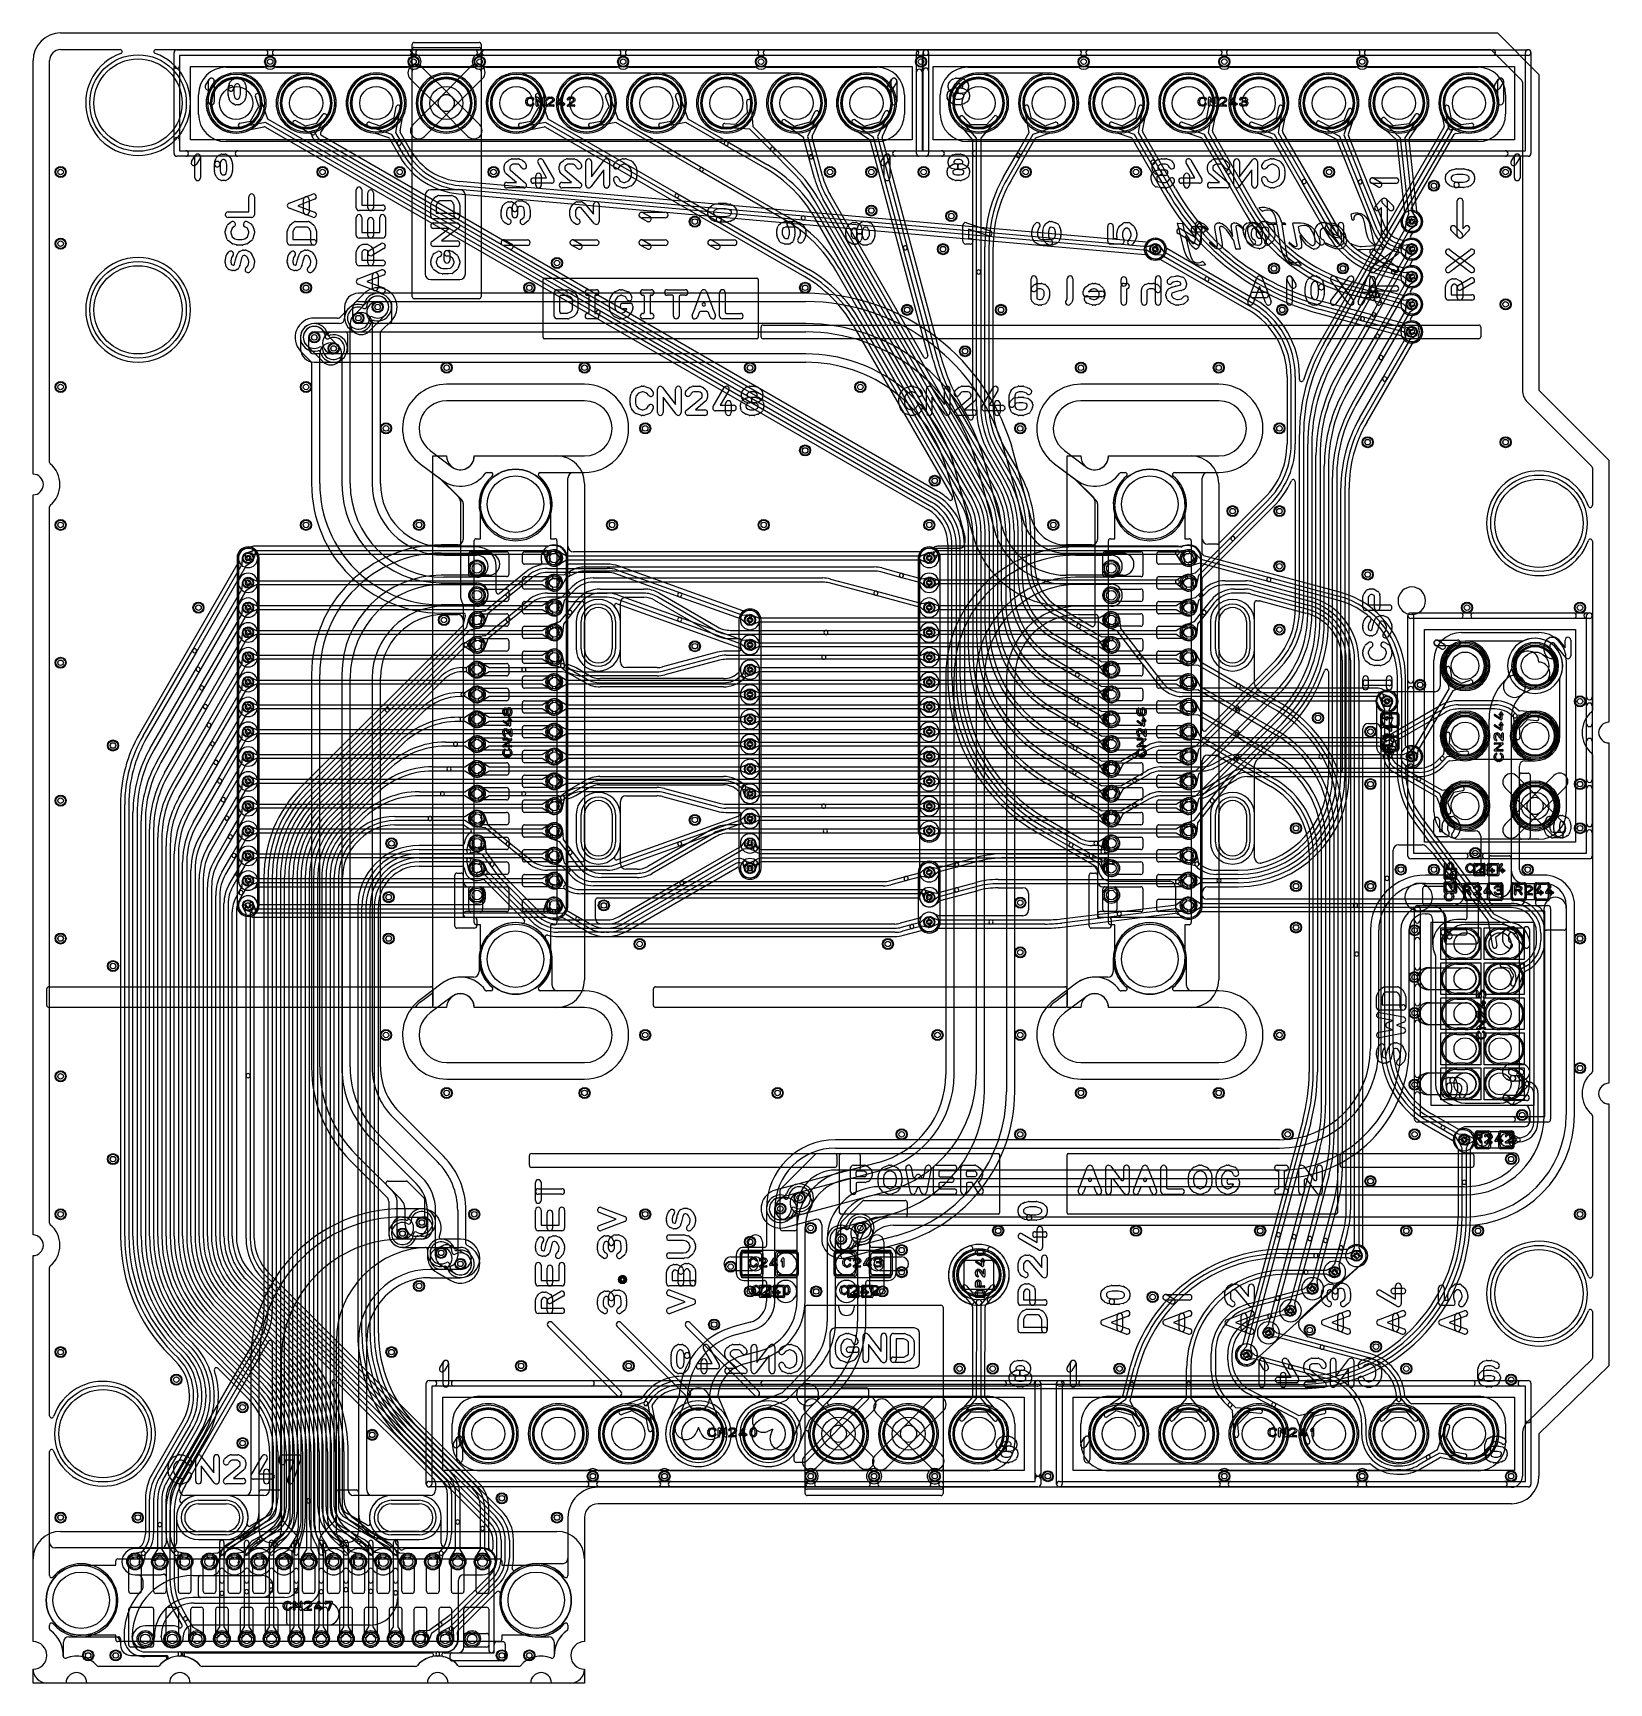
# Model space of a CAD drawing. Extents: x 0 to 57.1, y 0 to 59.8.
import ezdxf

# ---------------------------------------------------------------- set-up
doc = ezdxf.new("R2010")
doc.units = 0
for name, color, linetype in [('Hole', 1, 'CONTINUOUS'), ('L1', 3, 'CONTINUOUS'), ('L2', 3, 'CONTINUOUS'), ('L3', 3, 'CONTINUOUS'), ('L4', 3, 'CONTINUOUS'), ('MetalMask-A', 176, 'CONTINUOUS'), ('Outline', 7, 'CONTINUOUS'), ('PartsArea-A', 111, 'CONTINUOUS'), ('PartsArea-B', 111, 'CONTINUOUS'), ('PartsSilk-A', 221, 'CONTINUOUS'), ('PartsSilk-B', 221, 'CONTINUOUS'), ('Resist-A', 2, 'CONTINUOUS'), ('Resist-B', 2, 'CONTINUOUS'), ('Silk-A', 140, 'CONTINUOUS'), ('Silk-B', 140, 'CONTINUOUS')]:
    doc.layers.add(name, color=color, linetype=linetype)

msp = doc.modelspace()

# ---------------------------------------------------------------- linework, layer by layer
at = {"layer": 'Hole'}
for p, q in [((20, 37.5), (20, 38.5)), ((21, 38.5), (21, 37.5)), ((43, 37.5), (43, 38.5)), ((44, 38.5), (44, 37.5)), ((20, 30.5), (20, 31.5)), ((21, 31.5), (21, 30.5)), ((43, 30.5), (43, 31.5)), ((44, 31.5), (44, 30.5)), ((6, 6.5), (7, 6.5)), ((13, 6.5), (14, 6.5)), ((7, 5.5), (6, 5.5)), ((14, 5.5), (13, 5.5))]:
    msp.add_line(p, q, dxfattribs=at)
for centre, radius in [((3.81, 57.3), 1.6), ((8.6, 58.8), 0.1), ((13.8, 58.8), 0.1), ((16.2, 58.8), 0.1), ((21.4, 58.8), 0.1), ((26.4, 58.8), 0.1), ((32.2, 58.8), 0.1), ((38.1, 58.8), 0.1), ((43.2, 58.8), 0.1), ((48.2, 58.8), 0.1), ((7.366, 57.3), 0.6), ((9.906, 57.3), 0.6), ((12.446, 57.3), 0.6), ((14.986, 57.3), 0.6), ((17.526, 57.3), 0.6), ((20.066, 57.3), 0.6), ((22.606, 57.3), 0.6), ((25.146, 57.3), 0.6), ((27.686, 57.3), 0.6), ((30.226, 57.3), 0.6), ((34.29, 57.3), 0.6), ((36.83, 57.3), 0.6), ((39.37, 57.3), 0.6), ((41.91, 57.3), 0.6), ((44.45, 57.3), 0.6), ((46.99, 57.3), 0.6), ((49.53, 57.3), 0.6), ((52.07, 57.3), 0.6), ((1, 54.8), 0.1), ((10.5, 54.8), 0.1), ((13.3, 54.8), 0.1), ((16.7, 54.8), 0.1), ((28.9, 54.8), 0.1), ((30.4, 54.8), 0.1), ((32.3, 54.8), 0.1), ((36, 54.8), 0.1), ((40, 54.8), 0.1), ((47, 54.8), 0.1), ((53.4, 54.8), 0.1), ((50.8, 54.3), 0.1), ((30.4, 53.4), 0.1), ((33.3, 53.2), 0.1), ((24, 53), 0.1), ((50, 53), 0.1), ((1, 52.2), 0.1), ((33, 52), 0.1), ((40.7, 52), 0.1), ((50, 52), 0.1), ((19, 51.5), 0.1), ((3.81, 49.8), 1.6), ((45, 51.3), 0.1), ((47.5, 51.3), 0.1), ((50, 51), 0.1), ((9.9, 50.6), 0.1), ((18, 50.6), 0.1), ((28, 50.6), 0.1), ((12.5, 49.9), 0.1), ((31.7, 49.8), 0.1), ((35.1, 49.8), 0.1), ((45.3, 49.8), 0.1), ((50, 50), 0.1), ((53.4, 50), 0.1), ((11.8, 49.5), 0.1), ((50, 49), 0.1), ((10.2, 48.8), 0.1), ((10.9, 48.4), 0.1), ((33.8, 48.3), 0.1), ((15, 47.7), 0.1), ((20, 47.7), 0.1), ((26, 47.7), 0.1), ((38, 47.7), 0.1), ((43, 47.7), 0.1), ((1, 47), 0.1), ((9.9, 47), 0.1), ((30, 47), 0.1), ((12.8, 45.5), 0.1), ((22.2, 45.5), 0.1), ((35.8, 45.5), 0.1), ((45.2, 45.5), 0.1), ((48.4, 45), 0.1), ((53.4, 45), 0.1), ((28, 44.7), 0.1), ((17.5, 42.75), 1.025), ((32.7, 43.6), 0.1), ((40.5, 42.75), 1.025), ((54.61, 42.06), 1.6), ((43.5, 42.5), 0.1), ((45.2, 42.5), 0.1), ((1, 42), 0.1), ((9.9, 42), 0.1), ((14, 42), 0.1), ((21, 42), 0.1), ((26.5, 42), 0.1), ((32.5, 42), 0.1), ((37, 42), 0.1), ((7.8, 40.8), 0.1), ((18.9, 40.8), 0.175), ((32.5, 40.8), 0.1), ((41.9, 40.8), 0.175), ((16.1, 40.425), 0.175), ((39.1, 40.425), 0.175), ((45.2, 40.5), 0.1), ((48.4, 40.2), 0.1), ((7.8, 39.9), 0.1), ((16.1, 39.45), 0.175), ((18.9, 39.9), 0.175), ((32.5, 39.9), 0.1), ((39.1, 39.45), 0.175), ((41.9, 39.9), 0.175), ((6, 39), 0.1), ((7.8, 39), 0.1), ((18.9, 39), 0.175), ((32.5, 39), 0.1), ((41.9, 39), 0.175), ((52, 39), 0.1), ((56.1, 39), 0.1), ((14.9, 38.55), 0.1), ((16.1, 38.55), 0.175), ((26, 38.55), 0.1), ((39.1, 38.55), 0.175), ((45.2, 38.2), 0.1), ((7.8, 38.1), 0.1), ((16.1, 37.65), 0.175), ((18.9, 38.1), 0.175), ((24, 37.6), 0.1), ((26, 37.65), 0.1), ((32.5, 38.1), 0.1), ((39.1, 37.65), 0.175), ((41.9, 38.1), 0.175), ((7.8, 37.2), 0.1), ((18.9, 37.2), 0.175), ((32.5, 37.2), 0.1), ((41.9, 37.2), 0.175), ((51.93, 36.88953), 0.5), ((54.47, 36.88953), 0.5), ((1, 37), 0.1), ((16.1, 36.75), 0.175), ((26, 36.75), 0.1), ((39.1, 36.75), 0.175), ((7.8, 36.3), 0.1), ((16.1, 35.85), 0.175), ((18.9, 36.3), 0.175), ((26, 35.85), 0.1), ((32.5, 36.3), 0.1), ((39.1, 35.85), 0.175), ((41.9, 36.3), 0.175), ((50.3, 36.2), 0.1), ((7.8, 35.4), 0.1), ((18.9, 35.4), 0.175), ((32.5, 35.4), 0.1), ((41.9, 35.4), 0.175), ((49.1, 35.6), 0.1), ((56.1, 35.6), 0.1), ((16.1, 34.95), 0.175), ((26, 34.95), 0.1), ((39.1, 34.95), 0.175), ((46.6, 35), 0.1), ((51.93, 34.34953), 0.5), ((54.47, 34.34953), 0.5), ((7.8, 34.5), 0.1), ((16.1, 34.05), 0.175), ((18.9, 34.5), 0.175), ((26, 34.05), 0.1), ((32.5, 34.5), 0.1), ((39.1, 34.05), 0.175), ((41.9, 34.5), 0.175), ((48.5, 34.5), 0.1), ((2.9, 34), 0.1), ((7.8, 33.6), 0.1), ((18.9, 33.6), 0.175), ((32.5, 33.6), 0.1), ((41.9, 33.6), 0.175), ((50, 33.6), 0.1), ((16.1, 33.15), 0.175), ((26, 33.15), 0.1), ((39.1, 33.15), 0.175), ((7.8, 32.7), 0.1), ((16.1, 32.25), 0.175), ((18.9, 32.7), 0.175), ((26, 32.25), 0.1), ((32.5, 32.7), 0.1), ((39.1, 32.25), 0.175), ((41.9, 32.7), 0.175), ((48.5, 32.6), 0.1), ((56.1, 32.6), 0.1), ((1, 32), 0.1), ((7.8, 31.8), 0.1), ((18.9, 31.8), 0.175), ((32.5, 31.8), 0.1), ((41.9, 31.8), 0.175), ((51.93, 31.80953), 0.5), ((54.47, 31.80953), 0.5), ((16.1, 31.35), 0.175), ((24, 31.3), 0.1), ((26, 31.35), 0.1), ((39.1, 31.35), 0.175), ((7.8, 30.9), 0.1), ((13, 30.45), 0.1), ((16.1, 30.45), 0.175), ((18.9, 30.9), 0.175), ((26, 30.45), 0.1), ((32.5, 30.9), 0.1), ((39.1, 30.45), 0.175), ((41.9, 30.9), 0.175), ((45.8, 31), 0.1), ((56.1, 31), 0.1), ((7.8, 30), 0.1), ((18.9, 30), 0.175), ((41.9, 30), 0.175), ((52.3, 30.1), 0.1), ((16.1, 29.55), 0.175), ((26, 29.55), 0.1), ((32.5, 29.4), 0.1), ((39.1, 29.55), 0.175), ((49.6, 29.5), 0.1), ((50.8, 29.5), 0.1), ((54.2, 29.5), 0.1), ((7.8, 29.1), 0.1), ((16.1, 28.575), 0.175), ((18.9, 29.1), 0.175), ((39.1, 28.575), 0.175), ((41.9, 29.1), 0.175), ((45.8, 28.9), 0.1), ((48.5, 28.9), 0.1), ((7.8, 28.2), 0.1), ((12.9, 28.5), 0.1), ((18.9, 28.2), 0.175), ((20.7, 28.2), 0.1), ((32.5, 28.5), 0.1), ((35.8, 28.3), 0.1), ((41.9, 28.2), 0.175), ((32.5, 27.6), 0.1), ((1, 27), 0.1), ((12.9, 27), 0.1), ((17.5, 26.25), 1.025), ((40.5, 26.25), 1.025), ((45.8, 27.4), 0.1), ((50.1, 27.3), 0.1), ((51.93, 26.80953), 0.4), ((53.2, 26.80953), 0.4), ((56.1, 27), 0.1), ((22, 26.8), 0.1), ((31, 26.8), 0.1), ((35.8, 26.5), 0.1), ((2.9, 26), 0.1), ((51.93, 25.53953), 0.4), ((53.2, 25.53953), 0.4), ((50.1, 25.6), 0.1), ((51.93, 24.26953), 0.4), ((53.2, 24.26953), 0.4), ((50.1, 24.3), 0.1), ((12.8, 23.5), 0.1), ((22.2, 23.5), 0.1), ((32.8, 23.5), 0.1), ((35.8, 23.5), 0.1), ((45.2, 23.5), 0.1), ((51.93, 22.99953), 0.4), ((53.2, 22.99953), 0.4), ((56.1, 22.3), 0.1), ((1, 22), 0.1), ((50.1, 21.7), 0.1), ((51.93, 21.72953), 0.4), ((53.2, 21.72953), 0.4), ((15, 21.4), 0.1), ((20, 21.4), 0.1), ((27, 21.4), 0.1), ((38, 21.4), 0.1), ((43, 21.4), 0.1), ((54, 20.6), 0.1), ((31.5, 19.9), 0.1), ((35.8, 19.9), 0.1), ((45.5, 19.9), 0.1), ((50.1, 19.9), 0.1), ((51.9, 19.7), 0.1), ((2.9, 19), 0.1), ((53.6, 19), 0.1), ((48.5, 18.2), 0.1), ((27.8, 17.6), 0.1), ((1, 17), 0.1), ((14.1, 16.7), 0.1), ((16, 17), 0.1), ((22.2, 17), 0.1), ((27.1, 17.2), 0.1), ((56.1, 17), 0.1), ((13.4, 16.3), 0.1), ((28.2, 16.5), 0.1), ((29.3, 16.1), 0.1), ((30, 16.5), 0.1), ((35, 16.4), 0.1), ((40, 16.4), 0.1), ((44.5, 16.4), 0.1), ((49.8, 16.4), 0.1), ((52.4, 16.4), 0.1), ((14.8, 15.6), 0.1), ((26, 16), 0.1), ((31.5, 15.7), 0.1), ((48, 15.5), 0.1), ((54.61, 14.12), 1.6), ((15.5, 15.2), 0.1), ((25.3, 15.1), 0.1), ((31.5, 14.9), 0.1), ((47.2, 14.9), 0.1), ((14, 14.4), 0.1), ((46.4, 14.3), 0.1), ((26, 14.2), 0.1), ((28.4, 14.2), 0.1), ((30.8, 14.2), 0.1), ((40.6, 14), 0.1), ((45.6, 13.5), 0.1), ((24.7, 13), 0.1), ((44.8, 12.7), 0.1), ((46.3, 12.8), 0.1), ((1, 12), 0.1), ((13, 12), 0.1), ((44, 11.9), 0.1), ((48.7, 12.2), 0.1), ((17.7, 11.5), 0.1), ((21.6, 11.5), 0.1), ((33.6, 11.4), 0.1), ((34.8, 11.4), 0.1), ((39.4, 11.4), 0.1), ((49.8, 11.4), 0.1), ((5.2, 11), 0.1), ((53.6, 11), 0.1), ((2.54, 9.04), 1.6), ((7.6, 10), 0.1), ((16.51, 9.04), 0.6), ((19.05, 9.04), 0.6), ((21.59, 9.04), 0.6), ((24.13, 9.04), 0.6), ((26.67, 9.04), 0.6), ((29.21, 9.04), 0.6), ((31.75, 9.04), 0.6), ((34.29, 9.04), 0.6), ((39.37, 9.04), 0.6), ((41.91, 9.04), 0.6), ((44.45, 9.04), 0.6), ((46.99, 9.04), 0.6), ((49.53, 9.04), 0.6), ((52.07, 9.04), 0.6), ((12.3, 9), 0.1), ((7.6, 8.7), 0.1), ((20.3, 7.5), 0.1), ((22.9, 7.5), 0.1), ((28.2, 7.5), 0.1), ((30.5, 7.5), 0.1), ((32.7, 7.5), 0.1), ((36.8, 7.5), 0.1), ((43.2, 7.5), 0.1), ((48.2, 7.5), 0.1), ((53.6, 7.5), 0.1), ((17, 6.7), 0.1), ((1, 6), 0.1), ((3.8, 6), 0.1), ((19, 6), 0.1), ((3.7, 4.4), 0.175), ((4.6, 4.4), 0.175), ((5.5, 4.4), 0.175), ((6.4, 4.4), 0.175), ((7.3, 4.4), 0.175), ((8.2, 4.4), 0.175), ((9.1, 4.4), 0.175), ((10, 4.4), 0.175), ((10.9, 4.4), 0.175), ((11.8, 4.4), 0.175), ((12.7, 4.4), 0.175), ((13.6, 4.4), 0.175), ((14.5, 4.4), 0.175), ((15.4, 4.4), 0.175), ((16.3, 4.4), 0.175), ((1.75, 3), 1.025), ((18.25, 3), 1.025), ((4.075, 1.6), 0.175), ((5.05, 1.6), 0.175), ((5.95, 1.6), 0.175), ((6.85, 1.6), 0.175), ((7.75, 1.6), 0.175), ((8.65, 1.6), 0.175), ((9.55, 1.6), 0.175), ((10.45, 1.6), 0.175), ((11.35, 1.6), 0.175), ((12.25, 1.6), 0.175), ((13.15, 1.6), 0.175), ((14.05, 1.6), 0.175), ((14.95, 1.6), 0.175), ((15.925, 1.6), 0.175), ((2, 1), 0.1), ((3, 1), 0.1), ((17, 1), 0.1), ((18, 1), 0.1)]:
    msp.add_circle(centre, radius, dxfattribs=at)
for centre, start, end in [((20.5, 38.5), 0, 180), ((43.5, 38.5), 0, 180), ((20.5, 37.5), 180, 0), ((43.5, 37.5), 180, 0), ((20.5, 31.5), 0, 180), ((43.5, 31.5), 0, 180), ((20.5, 30.5), 180, 0), ((43.5, 30.5), 180, 0), ((6, 6), 90, -90), ((7, 6), -90, 90), ((13, 6), 90, -90), ((14, 6), -90, 90)]:
    msp.add_arc(centre, 0.5, start, end, dxfattribs=at)
at = {"layer": 'L1'}
for p, q in [((0.60004, 44.26925), (0.60004, 58.84)), ((1, 59.23996), (3.15983, 59.23996)), ((4.46017, 59.23996), (52.83039, 59.23996)), ((52.88398, 59.21744), (53.98799, 58.11344)), ((9.906, 58.38904), (7.366, 58.38904)), ((14.77387, 57.08787), (13.68087, 58.18087)), ((14.10513, 58.60513), (15.19813, 57.51213)), ((14.77387, 57.51213), (15.88087, 58.61913)), ((16.30513, 58.19487), (15.19813, 57.08787)), ((17.51153, 58.38895), (17.49769, 58.38895)), ((20.05153, 58.38895), (17.54047, 58.38895)), ((22.59153, 58.38895), (20.08047, 58.38895)), ((25.13153, 58.38895), (22.62047, 58.38895)), ((27.67153, 58.38895), (25.16047, 58.38895)), ((27.70124, 58.38895), (27.70047, 58.38895)), ((36.80031, 58.38904), (34.29, 58.38904)), ((54.00996, 58.06041), (54.00996, 46.886)), ((8.1937, 57.16931), (8.06409, 57.54246)), ((8.20579, 57.59168), (8.50554, 56.72869)), ((13.77387, 56.51213), (14.77387, 57.51213)), ((15.19813, 57.51213), (16.19813, 56.51213)), ((18.3537, 57.16931), (18.22409, 57.54247)), ((18.36579, 57.59169), (18.66554, 56.72869)), ((20.8937, 57.16931), (20.76409, 57.54246)), ((20.90579, 57.59168), (21.20554, 56.72869)), ((23.4337, 57.16931), (23.30409, 57.54247)), ((23.44579, 57.59169), (23.74554, 56.72869)), ((7.89302, 56.64853), (8.1937, 57.16931)), ((10.29635, 56.56474), (10.5141, 56.88008)), ((15.19813, 57.08787), (14.19813, 56.08787)), ((15.77387, 56.08787), (14.77387, 57.08787)), ((18.05303, 56.64853), (18.3537, 57.16931)), ((20.59302, 56.64853), (20.8937, 57.16931)), ((23.13303, 56.64853), (23.4337, 57.16931)), ((25.48646, 56.53433), (25.91167, 56.95954)), ((25.91167, 56.95954), (25.88306, 57.35353)), ((26.03266, 57.36439), (26.09884, 56.45322)), ((28.48607, 56.91242), (28.08779, 56.09025)), ((28.17885, 56.62231), (28.35107, 56.97782)), ((31.02607, 56.91242), (30.62779, 56.09024)), ((30.71885, 56.62231), (30.89107, 56.97782)), ((36.12879, 56.23547), (35.95688, 57.13271)), ((36.1042, 57.16093), (36.17853, 56.77297)), ((51.34297, 56.38561), (51.19752, 57.12938)), ((51.34474, 57.15816), (51.41846, 56.7812)), ((7.50507, 56.5742), (7.89302, 56.64853)), ((8.43054, 56.59879), (7.53329, 56.42688)), ((7.89299, 56.34303), (8.37648, 56.43566)), ((8.42812, 56.42695), (32.43747, 42.56512)), ((20.45942, 49.6539), (8.43054, 56.59879)), ((8.50554, 56.72869), (20.53442, 49.7838)), ((10.11435, 56.15783), (9.46565, 56.52773)), ((9.53995, 56.65803), (9.87285, 56.4682)), ((9.87285, 56.4682), (10.29635, 56.56474)), ((10.63754, 56.79484), (10.21322, 56.18036)), ((10.43448, 56.23673), (10.56925, 56.43189)), ((17.66507, 56.5742), (18.05303, 56.64853)), ((18.59053, 56.59879), (17.69329, 56.42688)), ((18.05299, 56.34303), (18.53647, 56.43567)), ((18.58811, 56.42696), (27.98006, 51.00449)), ((23.31072, 53.87359), (18.59053, 56.59879)), ((18.66554, 56.72869), (23.38572, 54.00349)), ((20.20507, 56.5742), (20.59302, 56.64853)), ((21.13054, 56.59879), (20.23329, 56.42688)), ((24.20554, 54.82343), (21.13054, 56.59879)), ((21.20554, 56.72869), (24.28054, 54.95333)), ((22.74507, 56.5742), (23.13303, 56.64853)), ((23.67053, 56.59879), (22.77329, 56.42688)), ((25.10038, 55.77327), (23.67053, 56.59879)), ((23.74554, 56.72869), (25.17538, 55.90317)), ((25.99278, 56.34716), (25.08161, 56.41334)), ((25.09247, 56.56294), (25.48646, 56.53433)), ((26.76397, 55.57597), (25.99278, 56.34716)), ((26.09884, 56.45322), (26.87003, 55.68203)), ((27.94291, 56.05142), (27.1869, 56.56431)), ((27.27112, 56.68845), (27.59802, 56.46668)), ((27.59802, 56.46668), (28.17885, 56.62231)), ((28.25935, 56.10025), (28.47384, 56.54299)), ((30.48291, 56.05142), (29.7269, 56.56431)), ((29.81112, 56.68845), (30.13802, 56.46668)), ((29.92193, 56.25069), (30.32933, 55.9743)), ((30.13802, 56.46668), (30.71885, 56.62231)), ((30.79935, 56.10025), (31.01384, 56.54299)), ((34.215, 56.02748), (33.6175, 56.71857)), ((33.72474, 56.36512), (34.0467, 55.99273)), ((33.73098, 56.81667), (33.98933, 56.51785)), ((33.98933, 56.51785), (34.59067, 56.51785)), ((34.9625, 56.71857), (34.365, 56.02748)), ((34.59067, 56.51785), (34.84902, 56.81667)), ((36.17853, 56.77297), (36.69931, 56.4723)), ((37.12169, 56.46021), (36.25869, 56.16046)), ((36.69931, 56.4723), (37.07247, 56.60191)), ((51.1655, 56.4152), (46.67595, 48.63905)), ((46.80588, 48.56403), (51.35163, 56.4375)), ((51.48153, 56.3625), (46.93579, 48.48903)), ((51.11504, 56.76938), (51.17416, 56.46711)), ((51.41846, 56.7812), (51.77847, 56.51983)), ((52.17794, 56.41757), (51.42569, 56.32555)), ((51.77847, 56.51983), (52.15972, 56.56647)), ((32.6625, 42.95486), (10.3515, 55.83612)), ((10.4265, 55.96602), (32.7375, 43.08476)), ((32.8121, 43.21495), (10.50149, 56.09597)), ((26.55441, 54.93379), (25.10038, 55.77327)), ((25.17538, 55.90317), (26.62941, 55.06369)), ((26.87003, 55.68203), (27.66097, 54.89109)), ((28.13759, 55.32487), (27.94291, 56.05142)), ((28.08779, 56.09025), (28.28247, 55.36369)), ((28.62931, 54.64899), (28.25441, 56.04814)), ((30.35966, 55.93165), (32.44646, 48.14357)), ((31.55927, 52.03436), (30.48291, 56.05142)), ((30.62779, 56.09024), (31.70415, 52.07318)), ((32.93268, 48.06797), (30.79441, 56.04814)), ((34.06496, 55.94368), (34.06496, 46.28953)), ((34.215, 51.17247), (34.215, 56.02748)), ((34.365, 56.02748), (34.365, 51.17247)), ((35.45477, 54.46801), (36.34675, 56.01288)), ((35.66884, 55.4388), (36.12879, 56.23547)), ((36.25869, 56.16046), (35.79874, 55.3638)), ((36.38709, 56.04623), (36.85212, 56.20775)), ((49.97917, 53.46024), (51.53663, 56.15785)), ((51.59247, 56.19479), (51.86038, 56.22757)), ((27.55491, 54.78503), (26.76397, 55.57597)), ((28.3395, 54.57133), (28.13759, 55.32487)), ((28.28247, 55.36369), (28.48439, 54.61015)), ((35.19492, 54.61795), (35.66884, 55.4388)), ((35.79874, 55.3638), (35.32482, 54.54295)), ((27.30473, 53.03411), (24.20554, 54.82343)), ((24.28054, 54.95333), (27.37973, 53.16401)), ((28.05509, 51.13443), (23.31072, 53.87359)), ((23.38572, 54.00349), (28.13009, 51.26433)), ((28.77659, 53.90469), (34.83623, 43.40907)), ((32.30923, 48.08605), (28.90653, 53.97972)), ((34.44652, 43.18402), (28.33758, 53.76503)), ((28.46748, 53.84003), (34.57642, 43.25902)), ((34.70633, 43.33407), (28.64669, 53.82969)), ((34.18672, 43.03392), (28.3571, 53.13111)), ((28.487, 53.20611), (34.31662, 43.10892)), ((48.43037, 50.43131), (49.78622, 52.77972)), ((49.91612, 52.70471), (48.56027, 50.35631)), ((49.78622, 52.77972), (49.80037, 53.01215)), ((50.11034, 52.83319), (49.91612, 52.70471)), ((49.95009, 53.00303), (49.944, 52.903)), ((49.944, 52.903), (50.02758, 52.95829)), ((50.04313, 52.60883), (50.19312, 52.70805)), ((31.70415, 52.07318), (32.78775, 48.02913)), ((34.515, 46.28962), (34.515, 52.08045)), ((34.665, 52.08045), (34.665, 46.28962)), ((34.81504, 46.28962), (34.81504, 52.08046)), ((40.86681, 52.11034), (40.99528, 51.91612)), ((41.09071, 52.04381), (40.99256, 52.19219)), ((49.94941, 52.46231), (50.01956, 52.58379)), ((32.64286, 47.99031), (31.55927, 52.03436)), ((40.68049, 51.6505), (40.85727, 51.63973)), ((40.92029, 51.78621), (40.68784, 51.80037)), ((40.69696, 51.95009), (40.797, 51.944)), ((40.797, 51.944), (40.74171, 52.02758)), ((40.89135, 51.62976), (44.08655, 49.7849)), ((42.53374, 50.85468), (40.92029, 51.78621)), ((40.99528, 51.91612), (42.60874, 50.98458)), ((44.31236, 50.17415), (41.11621, 52.01955)), ((48.56027, 49.65632), (49.78621, 51.77971)), ((49.91612, 51.70472), (48.69017, 49.58132)), ((49.78621, 51.77971), (49.80037, 52.01216)), ((50.11034, 51.83319), (49.91612, 51.70472)), ((49.95009, 52.00304), (49.944, 51.903)), ((49.944, 51.903), (50.02758, 51.95829)), ((49.94941, 51.4623), (50.01955, 51.58377)), ((50.04312, 51.60882), (50.1922, 51.70745)), ((33.92691, 42.88382), (29.10741, 51.23143)), ((29.23731, 51.30643), (34.05681, 42.95882)), ((34.215, 46.28953), (34.215, 51.17247)), ((34.365, 51.17247), (34.365, 46.28953)), ((42.60874, 50.98458), (44.2375, 50.04422)), ((49.78622, 50.77973), (49.80037, 51.01215)), ((49.95009, 51.00303), (49.944, 50.903)), ((49.944, 50.903), (50.02758, 50.95829)), ((44.1625, 49.91432), (42.53374, 50.85468)), ((47.06569, 48.06761), (48.43037, 50.43131)), ((48.56027, 50.35631), (47.19559, 47.99261)), ((48.69018, 48.88132), (49.78622, 50.77973)), ((49.91612, 50.70471), (48.82008, 48.80632)), ((50.11034, 50.83319), (49.91612, 50.70471)), ((49.94941, 50.46231), (50.01956, 50.58379)), ((50.04313, 50.60883), (50.19312, 50.70805)), ((20.53442, 49.7838), (32.5875, 42.82496)), ((48.82009, 48.10632), (49.78622, 49.77972)), ((49.91612, 49.70471), (48.94999, 48.03132)), ((49.78622, 49.77972), (49.80037, 50.01215)), ((50.11034, 49.83319), (49.91612, 49.70471)), ((49.95009, 50.00303), (49.944, 49.903)), ((49.944, 49.903), (50.02758, 49.95829)), ((50.04314, 49.60883), (50.19312, 49.70805)), ((32.5125, 42.69505), (20.45942, 49.6539)), ((29.72783, 49.25673), (33.33857, 43.00276)), ((33.6671, 42.73379), (29.85777, 49.33175)), ((29.98767, 49.40675), (33.797, 42.80879)), ((47.3255, 47.51763), (48.56027, 49.65632)), ((48.69017, 49.58132), (47.4554, 47.44263)), ((49.94942, 49.46231), (50.01957, 49.58379)), ((47.58531, 46.96762), (48.69018, 48.88132)), ((48.82008, 48.80632), (47.71521, 46.89262)), ((48.36476, 45.71775), (50.01956, 48.58378)), ((48.94999, 47.33132), (49.78622, 48.77972)), ((49.91612, 48.70471), (49.07989, 47.25632)), ((49.78622, 48.77972), (49.80037, 49.01215)), ((50.11034, 48.83319), (49.91612, 48.70471)), ((49.95009, 49.00303), (49.944, 48.903)), ((49.944, 48.903), (50.02758, 48.95829)), ((50.04313, 48.60883), (50.19312, 48.70805)), ((47.84512, 46.41763), (48.82009, 48.10632)), ((48.94999, 48.03132), (47.97502, 46.34263)), ((45.47496, 47.38119), (45.47496, 44.94264)), ((45.625, 44.94264), (45.625, 47.38119)), ((45.775, 47.38119), (45.775, 44.94264)), ((45.92504, 47.27432), (45.92504, 47.38119)), ((48.10492, 45.86762), (48.94999, 47.33132)), ((20, 47.1), (15, 47.1)), ((43, 47.1), (38, 47.1)), ((49.07989, 47.25632), (48.23482, 45.79262)), ((34.96614, 43.48413), (33.34966, 46.28396)), ((33.47956, 46.35896), (35.09604, 43.55913)), ((33.94774, 45.84811), (33.60949, 46.43398)), ((54.18571, 46.46171), (56.52799, 44.11944)), ((35.74559, 43.93431), (35.18681, 44.90215)), ((45.925, 38.94264), (45.925, 45.27653)), ((46.075, 45.27653), (46.075, 38.94264)), ((46.225, 38.75685), (46.225, 44.93012)), ((46.375, 44.93012), (46.375, 38.75685)), ((35.22595, 43.63418), (34.66716, 44.60203)), ((34.79706, 44.67703), (35.35585, 43.70918)), ((35.48575, 43.78428), (34.92697, 44.75212)), ((35.05687, 44.82712), (35.61566, 43.85928)), ((46.525, 38.57107), (46.525, 44.53013)), ((46.675, 44.53013), (46.675, 38.57107)), ((14.04, 44.22), (14.83576, 43.62318)), ((19.40004, 28.2), (19.40004, 43.7)), ((19.60004, 43.9), (20, 43.9)), ((37.04, 44.22), (37.83576, 43.62318)), ((42.4, 41.50004), (42.4, 43.7)), ((42.6, 43.9), (43, 43.9)), ((46.825, 38.49533), (46.825, 44.13012)), ((46.975, 44.13012), (46.975, 38.49533)), ((47.125, 32.9), (47.125, 43.73012)), ((47.275, 43.73012), (47.275, 32.9)), ((56.54996, 44.06641), (56.54996, 42.71017)), ((14.84379, 43.61621), (15.54142, 42.91858)), ((37.84379, 43.61621), (38.44138, 43.01862)), ((45.77496, 43.56781), (45.77496, 38.94264)), ((47.425, 32.9), (47.425, 43.33012)), ((47.575, 43.33012), (47.575, 32.9)), ((47.72504, 32.9), (47.72504, 43.33012)), ((0.60004, 16.67925), (0.60004, 42.66075)), ((15.6, 42.77716), (15.6, 41.47504)), ((38.49996, 42.8772), (38.49996, 38.38619)), ((42.422, 40.10374), (44.98045, 42.66219)), ((44.66219, 42.98045), (43.00375, 41.32201)), ((43.45612, 41.56218), (44.76829, 42.87435)), ((44.87435, 42.76829), (43.56218, 41.45612)), ((33.925, 37.46991), (33.925, 41.77129)), ((34.075, 41.77129), (34.075, 37.46991)), ((34.225, 37.90803), (34.225, 41.77132)), ((34.375, 41.77132), (34.375, 37.90803)), ((34.525, 38.34616), (34.525, 41.77142)), ((34.675, 41.77142), (34.675, 38.34616)), ((34.825, 38.78427), (34.825, 41.77152)), ((34.975, 41.77152), (34.975, 38.78427)), ((35.125, 39.22238), (35.125, 41.77157)), ((35.275, 41.77157), (35.275, 39.22238)), ((35.425, 39.66051), (35.425, 41.77163)), ((35.575, 41.77163), (35.575, 39.66051)), ((35.725, 40.09862), (35.725, 41.77169)), ((35.875, 41.77169), (35.875, 40.09862)), ((36.025, 40.53674), (36.025, 41.77178)), ((36.175, 41.77178), (36.175, 40.53674)), ((36.32504, 40.53674), (36.32504, 41.77178)), ((42.15936, 40.26542), (43.45612, 41.56218)), ((43.56218, 41.45612), (42.26542, 40.15936)), ((42.95072, 41.30004), (42.6, 41.30004)), ((56.54996, 41.40983), (56.54996, 35.27425)), ((15.4, 41.27504), (14.8, 41.27504)), ((14.8, 40.975), (16.525, 40.975)), ((15.8, 40.2), (15.8, 40.95)), ((15.875, 41.025), (17.175, 41.025)), ((17.25, 40.95), (17.25, 40.2)), ((17.75, 40.65), (17.75, 40.95)), ((17.825, 41.025), (18.70157, 41.025)), ((33.17496, 41.28776), (33.17496, 36.4782)), ((33.325, 36.47819), (33.325, 41.28776)), ((33.475, 41.28776), (33.475, 36.47819)), ((33.625, 36.4782), (33.625, 41.28776)), ((33.775, 41.28776), (33.775, 36.4782)), ((38.8, 40.2), (38.8, 40.95)), ((38.875, 41.025), (40.175, 41.025)), ((40.25, 40.95), (40.25, 40.2)), ((40.75, 40.65), (40.75, 40.95)), ((40.825, 41.025), (41.70157, 41.025)), ((16.525, 40.175), (14.8, 40.175)), ((17.175, 40.125), (15.875, 40.125)), ((18.70157, 40.575), (17.825, 40.575)), ((17.825, 40.125), (18.70157, 40.125)), ((40.175, 40.125), (38.875, 40.125)), ((41.70157, 40.575), (40.825, 40.575)), ((40.825, 40.125), (41.70157, 40.125)), ((41.83453, 40.19277), (42.15936, 40.26542)), ((42.26542, 40.15936), (42.19277, 39.83453)), ((14.9, 39.85), (16.1, 39.85)), ((16.29843, 39.675), (17.175, 39.675)), ((17.25, 39.6), (17.25, 39.3)), ((17.75, 39.75), (17.75, 40.05)), ((18.70157, 39.675), (17.825, 39.675)), ((39.29843, 39.675), (40.175, 39.675)), ((40.25, 39.6), (40.25, 39.3)), ((40.75, 39.75), (40.75, 40.05)), ((41.70157, 39.675), (40.825, 39.675)), ((42.03412, 40.08371), (41.86727, 40.04639)), ((42.08371, 40.03412), (42.03412, 40.08371)), ((42.04639, 39.86727), (42.08371, 40.03412)), ((42.40004, 34.59929), (42.40004, 40.05073)), ((16.1, 39.05), (14.9, 39.05)), ((17.175, 39.225), (16.29843, 39.225)), ((17.75, 38.85), (17.75, 39.15)), ((17.825, 39.225), (18.70157, 39.225)), ((38.38746, 38.32124), (37.21247, 38.9996)), ((40.175, 39.225), (39.29843, 39.225)), ((40.75, 38.85), (40.75, 39.15)), ((40.825, 39.225), (41.70157, 39.225)), ((14.9, 38.74996), (15.39996, 38.74996)), ((15.59996, 38.54996), (15.59996, 27.77496)), ((16.29843, 38.775), (17.175, 38.775)), ((17.175, 38.325), (16.29843, 38.325)), ((17.25, 38.7), (17.25, 38.4)), ((18.70157, 38.775), (17.825, 38.775)), ((17.825, 38.325), (18.70157, 38.325)), ((19.69996, 38.5), (19.69996, 37.5)), ((21.30004, 37.5), (21.30004, 38.5)), ((37.88064, 38.26739), (37.0625, 38.73974)), ((37.1375, 38.86964), (37.95564, 38.39729)), ((37.95564, 38.39729), (38.75492, 37.93583)), ((39.29843, 38.775), (40.175, 38.775)), ((40.175, 38.325), (39.29843, 38.325)), ((40.25, 38.7), (40.25, 38.4)), ((41.70157, 38.775), (40.825, 38.775)), ((40.825, 38.325), (41.70157, 38.325)), ((42.69996, 38.5), (42.69996, 37.5)), ((44.30004, 37.5), (44.30004, 38.5)), ((16.29843, 37.875), (17.175, 37.875)), ((17.25, 37.8), (17.25, 37.5)), ((17.75, 37.95), (17.75, 38.25)), ((18.70157, 37.875), (17.825, 37.875)), ((37.85564, 37.38182), (37.0125, 37.86861)), ((37.0875, 37.99851), (37.93064, 37.51172)), ((38.67991, 37.80594), (37.88064, 38.26739)), ((38.83416, 37.51098), (38.67991, 37.80594)), ((38.75492, 37.93583), (39.08747, 37.94973)), ((38.92288, 37.79273), (38.88785, 37.732)), ((38.88785, 37.732), (38.96708, 37.5805)), ((39.09373, 37.79987), (38.92288, 37.79273)), ((39.29843, 37.875), (40.175, 37.875)), ((40.25, 37.8), (40.25, 37.5)), ((40.75, 37.95), (40.75, 38.25)), ((41.70157, 37.875), (40.825, 37.875)), ((54.01128, 37.78957), (51.93, 37.78957)), ((17.175, 37.425), (16.29843, 37.425)), ((17.75, 37.05), (17.75, 37.35)), ((17.825, 37.425), (18.70157, 37.425)), ((37.0375, 37.12738), (37.90564, 36.62616)), ((38.67991, 36.90593), (37.85564, 37.38182)), ((37.93064, 37.51172), (38.75492, 37.03583)), ((40.175, 37.425), (39.29843, 37.425)), ((40.75, 37.05), (40.75, 37.35)), ((40.825, 37.425), (41.70157, 37.425)), ((53.44983, 36.43504), (53.84726, 37.20921)), ((10.09996, 36.575), (10.09996, 22.34264)), ((10.4, 22.34264), (10.4, 36.575)), ((11.2, 36.575), (11.2, 22.34264)), ((16.29843, 36.975), (17.175, 36.975)), ((17.175, 36.525), (16.29843, 36.525)), ((17.25, 36.9), (17.25, 36.6)), ((18.70157, 36.975), (17.825, 36.975)), ((17.825, 36.525), (18.70157, 36.525)), ((37.83064, 36.49626), (36.9625, 36.99747)), ((37.90564, 36.62616), (38.75492, 36.13583)), ((38.83416, 36.61098), (38.67991, 36.90593)), ((38.75492, 37.03583), (39.08747, 37.04973)), ((38.92288, 36.89273), (38.88785, 36.832)), ((38.88785, 36.832), (38.96708, 36.6805)), ((39.09373, 36.89987), (38.92288, 36.89273)), ((39.29843, 36.975), (40.175, 36.975)), ((40.175, 36.525), (39.29843, 36.525)), ((40.25, 36.9), (40.25, 36.6)), ((41.70157, 36.975), (40.825, 36.975)), ((40.825, 36.525), (41.70157, 36.525)), ((44.96219, 36.98045), (42.52802, 34.54628)), ((43.60612, 35.41218), (45.06829, 36.87435)), ((45.17435, 36.76829), (43.71218, 35.30612)), ((46.97496, 36.68694), (46.97496, 32.9)), ((51.03002, 36.89966), (51.03002, 36.15004)), ((51.35572, 36.05892), (51.23905, 36.77732)), ((51.38711, 36.80136), (51.44091, 36.47006)), ((11.5, 22.34264), (11.5, 36.45)), ((12.3, 36.45), (12.3, 22.34264)), ((12.60004, 22.34264), (12.60004, 36.45)), ((16.29843, 36.075), (17.175, 36.075)), ((17.25, 36), (17.25, 35.7)), ((17.75, 36.15), (17.75, 36.45)), ((18.70157, 36.075), (17.825, 36.075)), ((37.80564, 35.61069), (36.9125, 36.12635)), ((36.9875, 36.25625), (37.88064, 35.74059)), ((38.67991, 36.00594), (37.83064, 36.49626)), ((38.83416, 35.71098), (38.67991, 36.00594)), ((38.75492, 36.13583), (39.08747, 36.14973)), ((38.92288, 35.99273), (38.88785, 35.932)), ((38.88785, 35.932), (38.96708, 35.7805)), ((39.09373, 35.99987), (38.92288, 35.99273)), ((39.29843, 36.075), (40.175, 36.075)), ((40.25, 36), (40.25, 35.7)), ((40.75, 36.15), (40.75, 36.45)), ((41.70157, 36.075), (40.825, 36.075)), ((43.60967, 34.51573), (45.07539, 35.98147)), ((50.83002, 35.95004), (49.07496, 35.95004)), ((50.08593, 33.89468), (51.35572, 36.05892)), ((51.4851, 35.98302), (50.21532, 33.81879)), ((51.44091, 36.47006), (51.80243, 36.25796)), ((52.16911, 36.23163), (51.4851, 35.98302)), ((51.80243, 36.25796), (52.11787, 36.37261)), ((53.38579, 36.371), (53.43999, 36.4252)), ((53.43999, 36.4252), (53.44983, 36.43504)), ((54.78968, 36.26679), (54.01551, 35.86936)), ((55.37004, 34.34953), (55.37004, 36.4368)), ((17.175, 35.625), (16.29843, 35.625)), ((17.75, 35.25), (17.75, 35.55)), ((17.825, 35.625), (18.70157, 35.625)), ((36.9375, 35.38512), (37.85564, 34.85503)), ((38.67991, 35.10594), (37.80564, 35.61069)), ((37.88064, 35.74059), (38.75492, 35.23583)), ((40.175, 35.625), (39.29843, 35.625)), ((40.75, 35.25), (40.75, 35.55)), ((40.825, 35.625), (41.70157, 35.625)), ((42.15936, 33.96542), (43.60612, 35.41218)), ((43.71218, 35.30612), (42.26542, 33.85936)), ((45.18146, 35.8754), (43.71573, 34.40967)), ((48.72496, 35.60004), (48.72496, 33.925)), ((49.025, 35.30234), (48.92104, 35.51071)), ((49.05526, 35.57767), (49.1, 35.488)), ((49.1, 35.488), (49.14474, 35.57767)), ((49.27896, 35.51071), (49.175, 35.30234)), ((54.00567, 35.85952), (53.95147, 35.80532)), ((54.01551, 35.86936), (54.00567, 35.85952)), ((16.29843, 35.175), (17.175, 35.175)), ((17.175, 34.725), (16.29843, 34.725)), ((17.25, 35.1), (17.25, 34.8)), ((18.70157, 35.175), (17.825, 35.175)), ((17.825, 34.725), (18.70157, 34.725)), ((37.78064, 34.72513), (36.8625, 35.25522)), ((38.67991, 34.20594), (37.78064, 34.72513)), ((37.85564, 34.85503), (38.75492, 34.33583)), ((38.83416, 34.81098), (38.67991, 35.10594)), ((38.75492, 35.23583), (39.08747, 35.24973)), ((38.92288, 35.09273), (38.88785, 35.032)), ((38.88785, 35.032), (38.96708, 34.8805)), ((39.09373, 35.09987), (38.92288, 35.09273)), ((39.29843, 35.175), (40.175, 35.175)), ((40.175, 34.725), (39.29843, 34.725)), ((40.25, 35.1), (40.25, 34.8)), ((41.70157, 35.175), (40.825, 35.175)), ((40.825, 34.725), (41.70157, 34.725)), ((43.38841, 32.89448), (45.29463, 34.80071)), ((43.61322, 33.61928), (45.0825, 35.08856)), ((45.18857, 34.98249), (43.71928, 33.51322)), ((48.925, 34.775), (48.925, 35.075)), ((48.925, 34.9), (48.925, 35.00357)), ((48.94024, 35.075), (49.025, 35.26457)), ((49, 35.15), (49.4, 35.15)), ((49.025, 35.26457), (49.025, 35.30234)), ((49.1, 35.06482), (49.07718, 35.01378)), ((49.12282, 35.01378), (49.1, 35.06482)), ((49.175, 35.30234), (49.175, 35.26457)), ((49.175, 35.26457), (49.25976, 35.075)), ((49.275, 35.00357), (49.275, 34.9)), ((49.475, 35.075), (49.475, 34.775)), ((52.8, 28.9), (52.8, 34.95679)), ((53.6, 34.95679), (53.6, 28.9)), ((16.29843, 34.275), (17.175, 34.275)), ((17.25, 34.2), (17.25, 33.9)), ((17.75, 34.35), (17.75, 34.65)), ((18.70157, 34.275), (17.825, 34.275)), ((37.75564, 33.83957), (36.8125, 34.38408)), ((36.8875, 34.51399), (37.83064, 33.96947)), ((38.83416, 33.91098), (38.67991, 34.20594)), ((38.75492, 34.33583), (39.08747, 34.34973)), ((38.92288, 34.19273), (38.88785, 34.132)), ((38.88785, 34.132), (38.96708, 33.9805)), ((39.09373, 34.19987), (38.92288, 34.19273)), ((39.29843, 34.275), (40.175, 34.275)), ((40.25, 34.2), (40.25, 33.9)), ((40.75, 34.35), (40.75, 34.65)), ((41.70157, 34.275), (40.825, 34.275)), ((42.15936, 33.06542), (43.60967, 34.51573)), ((43.71573, 34.40967), (42.26542, 32.95936)), ((45.4007, 34.69464), (43.49448, 32.78842)), ((44.35862, 33.44036), (45.5068, 34.58854)), ((48.925, 33.925), (48.925, 34.225)), ((49.4, 34.7), (49, 34.7)), ((49, 34.3), (49.4, 34.3)), ((49.475, 34.225), (49.475, 33.925)), ((17.175, 33.825), (16.29843, 33.825)), ((17.75, 33.45), (17.75, 33.75)), ((17.825, 33.825), (18.70157, 33.825)), ((37.73064, 32.95399), (36.76249, 33.51295)), ((36.83749, 33.64285), (37.80564, 33.08389)), ((38.67992, 33.30593), (37.75564, 33.83957)), ((37.83064, 33.96947), (38.75491, 33.43584)), ((40.175, 33.825), (39.29843, 33.825)), ((40.75, 33.45), (40.75, 33.75)), ((40.825, 33.825), (41.70157, 33.825)), ((41.83453, 33.89277), (42.15936, 33.96542)), ((42.03412, 33.78371), (41.86727, 33.74639)), ((42.08371, 33.73412), (42.03412, 33.78371)), ((42.04639, 33.56727), (42.08371, 33.73412)), ((42.15936, 32.16542), (43.61322, 33.61928)), ((42.26542, 33.85936), (42.19277, 33.53453)), ((43.71928, 33.51322), (42.26542, 32.05936)), ((48.95052, 33.63026), (48.97078, 33.59285)), ((48.975, 33.95714), (48.975, 34.075)), ((49.4, 33.85), (49, 33.85)), ((49.13405, 33.60643), (49.00215, 33.85)), ((49.13405, 33.92142), (49.19445, 33.80989)), ((49.19445, 33.80989), (49.20555, 33.80989)), ((49.20555, 33.80989), (49.26595, 33.92142)), ((49.39785, 33.85), (49.26595, 33.60643)), ((49.425, 34.075), (49.425, 33.95714)), ((49.89083, 33.76758), (50.08593, 33.89468)), ((50.05667, 33.6966), (49.97271, 33.6419)), ((50.04988, 33.59662), (50.05667, 33.6966)), ((50.21532, 33.81879), (50.19954, 33.58646)), ((56.54996, 33.66575), (56.54996, 22.17925)), ((16.29843, 33.375), (17.175, 33.375)), ((17.175, 32.925), (16.29843, 32.925)), ((17.25, 33.3), (17.25, 33)), ((18.70157, 33.375), (17.825, 33.375)), ((17.825, 32.925), (18.70157, 32.925)), ((38.67991, 32.40594), (37.73064, 32.95399)), ((37.80564, 33.08389), (38.75492, 32.53583)), ((38.83415, 33.01099), (38.67992, 33.30593)), ((38.75491, 33.43584), (39.08747, 33.44973)), ((38.9229, 33.29273), (38.88784, 33.232)), ((38.88784, 33.232), (38.96707, 33.08049)), ((39.09373, 33.29987), (38.9229, 33.29273)), ((39.29843, 33.375), (40.175, 33.375)), ((40.175, 32.925), (39.29843, 32.925)), ((40.25, 33.3), (40.25, 33)), ((41.70157, 33.375), (40.825, 33.375)), ((40.825, 32.925), (41.70157, 32.925)), ((41.83453, 32.99277), (42.15936, 33.06542)), ((42.26542, 32.95936), (42.19277, 32.63453)), ((44.30004, 29.92894), (44.30004, 33.29894)), ((49.31064, 33.06195), (50.87517, 32.15867)), ((50.21419, 32.71354), (49.38458, 33.19252)), ((49.45958, 33.32242), (50.28919, 32.84344)), ((53.9, 30.67497), (53.9, 32.92503)), ((53.90004, 32.6496), (53.90004, 33.24949)), ((53.97497, 33), (54.2174, 33)), ((54.10004, 33.44949), (54.47, 33.44949)), ((54.25787, 32.02166), (55.14834, 32.91213)), ((54.29237, 32.92503), (54.29237, 30.67497)), ((16.29843, 32.475), (17.175, 32.475)), ((17.25, 32.4), (17.25, 32.1)), ((17.75, 32.55), (17.75, 32.85)), ((18.70157, 32.475), (17.825, 32.475)), ((37.70564, 32.06843), (36.7125, 32.64182)), ((36.7875, 32.77172), (37.78064, 32.19833)), ((38.83416, 32.11098), (38.67991, 32.40594)), ((38.75492, 32.53583), (39.08747, 32.54973)), ((38.92288, 32.39273), (38.88785, 32.332)), ((38.88785, 32.332), (38.96708, 32.1805)), ((39.09373, 32.39987), (38.92288, 32.39273)), ((39.29843, 32.475), (40.175, 32.475)), ((40.25, 32.4), (40.25, 32.1)), ((40.75, 32.55), (40.75, 32.85)), ((41.70157, 32.475), (40.825, 32.475)), ((42.03412, 32.88371), (41.86727, 32.84639)), ((42.08371, 32.83412), (42.03412, 32.88371)), ((42.04639, 32.66727), (42.08371, 32.83412)), ((42.70309, 32.03828), (43.30481, 32.80046)), ((43.42254, 32.70752), (42.82083, 31.94534)), ((51.0204, 32.24808), (50.21419, 32.71354)), ((50.28919, 32.84344), (51.0954, 32.37798)), ((51.0954, 32.37798), (51.81295, 32.49967)), ((51.83803, 32.35179), (51.50712, 32.29567)), ((55.5726, 32.48787), (54.68213, 31.5974)), ((17.175, 32.025), (16.29843, 32.025)), ((17.75, 31.65), (17.75, 31.95)), ((17.825, 32.025), (18.70157, 32.025)), ((38.67991, 31.50594), (37.70564, 32.06843)), ((37.78064, 32.19833), (38.75492, 31.63583)), ((40.175, 32.025), (39.29843, 32.025)), ((40.75, 31.65), (40.75, 31.95)), ((40.825, 32.025), (41.70157, 32.025)), ((41.83453, 32.09277), (42.15936, 32.16542)), ((42.03412, 31.98371), (41.86727, 31.94639)), ((42.08371, 31.93412), (42.03412, 31.98371)), ((42.04639, 31.76727), (42.08371, 31.93412)), ((42.11488, 31.29321), (42.70309, 32.03828)), ((42.26542, 32.05936), (42.19277, 31.73453)), ((42.82083, 31.94534), (42.23261, 31.20027)), ((50.90798, 32.11983), (51.02583, 31.8025)), ((51.27379, 31.56582), (51.0204, 32.24808)), ((51.50712, 32.29567), (51.29755, 31.93268)), ((51.29755, 31.93268), (51.41441, 31.61804)), ((54.68213, 32.02166), (55.49166, 31.21213)), ((16.29843, 31.575), (17.175, 31.575)), ((17.175, 31.125), (16.29843, 31.125)), ((17.25, 31.5), (17.25, 31.2)), ((18.70157, 31.575), (17.825, 31.575)), ((17.825, 31.125), (18.70157, 31.125)), ((19.69996, 31.5), (19.69996, 30.5)), ((21.30004, 30.5), (21.30004, 31.5)), ((37.8716, 30.51902), (36.66251, 31.21709)), ((36.73751, 31.34699), (37.9466, 30.64893)), ((38.83416, 31.21098), (38.67991, 31.50594)), ((38.75492, 31.63583), (39.08747, 31.64973)), ((38.92288, 31.49273), (38.88785, 31.432)), ((38.88785, 31.432), (38.96708, 31.2805)), ((39.09373, 31.49987), (38.92288, 31.49273)), ((39.29843, 31.575), (40.175, 31.575)), ((40.175, 31.125), (39.29843, 31.125)), ((40.25, 31.5), (40.25, 31.2)), ((41.70157, 31.575), (40.825, 31.575)), ((40.825, 31.125), (41.70157, 31.125)), ((41.80077, 31.18312), (42.11488, 31.29321)), ((42.23261, 31.20027), (42.19841, 30.86918)), ((55.0674, 30.78787), (54.25787, 31.5974)), ((16.29843, 30.675), (17.175, 30.675)), ((17.25, 30.6), (17.25, 30.3)), ((17.75, 30.75), (17.75, 31.05)), ((18.70157, 30.675), (17.825, 30.675)), ((36.43766, 30.82731), (38.54829, 29.60866)), ((37.60564, 30.32616), (36.51251, 30.95727)), ((36.58751, 31.08718), (37.68064, 30.45606)), ((38.4091, 30.525), (38.54455, 30.525)), ((38.54455, 30.525), (38.65822, 30.525)), ((38.65822, 30.525), (38.93928, 30.70331)), ((39.01964, 30.57665), (38.87526, 30.48505)), ((39.29843, 30.675), (40.175, 30.675)), ((40.25, 30.6), (40.25, 30.3)), ((40.75, 30.75), (40.75, 31.05)), ((41.70157, 30.675), (40.825, 30.675)), ((42.01176, 31.09812), (41.85039, 31.04156)), ((42.06678, 31.05466), (42.01176, 31.09812)), ((42.04921, 30.8846), (42.06678, 31.05466)), ((51.93, 30.90935), (52.29996, 30.90935)), ((52.49996, 30.70935), (52.49996, 29.37504)), ((53.90004, 29.5), (53.90004, 30.96946)), ((54.2174, 30.6), (53.97497, 30.6)), ((17.175, 30.225), (16.29843, 30.225)), ((17.75, 29.85), (17.75, 30.15)), ((17.825, 30.225), (18.70157, 30.225)), ((38.67991, 29.70594), (37.60564, 30.32616)), ((37.68064, 30.45606), (38.75492, 29.83583)), ((38.54455, 30.375), (38.4091, 30.375)), ((38.65822, 30.375), (38.54455, 30.375)), ((38.93928, 30.19669), (38.65822, 30.375)), ((38.87526, 30.48505), (38.87526, 30.41495)), ((38.87526, 30.41495), (39.01964, 30.32335)), ((40.175, 30.225), (39.29843, 30.225)), ((40.75, 29.85), (40.75, 30.15)), ((40.825, 30.225), (41.70157, 30.225)), ((42.0837, 29.86589), (42.04639, 30.03273)), ((42.19277, 30.06547), (42.26631, 29.73661)), ((52.8, 28.4), (52.8, 29.92503)), ((52.87497, 30), (53.52503, 30)), ((53.6, 29.92503), (53.6, 29.5)), ((15.37497, 29.375), (15.52503, 29.375)), ((16.29843, 29.775), (17.175, 29.775)), ((17.175, 29.325), (16.29843, 29.325)), ((17.25, 29.7), (17.25, 29.4)), ((18.70157, 29.775), (17.825, 29.775)), ((17.825, 29.325), (18.70157, 29.325)), ((38.37497, 29.375), (38.52503, 29.375)), ((38.57759, 29.57784), (38.59143, 29.55136)), ((38.59996, 29.51662), (38.59996, 27.77496)), ((38.83416, 29.41098), (38.67991, 29.70594)), ((38.75492, 29.83583), (39.08747, 29.84973)), ((38.92288, 29.69273), (38.88785, 29.632)), ((38.88785, 29.632), (38.96708, 29.4805)), ((39.09373, 29.69987), (38.92288, 29.69273)), ((39.29843, 29.775), (40.175, 29.775)), ((40.175, 29.325), (39.29843, 29.325)), ((40.25, 29.7), (40.25, 29.4)), ((41.70157, 29.775), (40.825, 29.775)), ((40.825, 29.325), (41.70157, 29.325)), ((42.16338, 29.63368), (41.83452, 29.70723)), ((41.86726, 29.85361), (42.03413, 29.81629)), ((42.03413, 29.81629), (42.0837, 29.86589)), ((42.06072, 29.35331), (42.34178, 29.175)), ((42.15408, 29.63984), (42.14901, 29.64492)), ((42.25507, 29.75098), (42.26014, 29.74591)), ((42.9142, 29.475), (43.7, 29.475)), ((43.7, 29.325), (42.9142, 29.325)), ((44.50876, 29.72894), (44.50004, 29.72894)), ((51.225, 29.225), (51.225, 29.475)), ((51.25, 29.5), (51.55, 29.5)), ((51.575, 29.475), (51.575, 29.225)), ((52.3, 29.35), (52.3, 29.65)), ((52.325, 29.675), (52.575, 29.675)), ((52.575, 29.325), (52.325, 29.325)), ((52.6, 29.65), (52.6, 29.35)), ((52.8, 29.35), (52.8, 29.65)), ((52.825, 29.675), (53.075, 29.675)), ((53.075, 29.325), (52.825, 29.325)), ((53.1, 29.65), (53.1, 29.35)), ((15.3, 27.44997), (15.3, 29.30003)), ((15.6, 29.30003), (15.6, 29.075)), ((15.8, 28.875), (16.22503, 28.875)), ((15.8, 28.05), (15.8, 28.8)), ((15.875, 28.875), (17.175, 28.875)), ((16.3, 28.80003), (16.3, 28.04997)), ((17.25, 28.8), (17.25, 28.05)), ((17.75, 28.95), (17.75, 29.25)), ((18.70157, 28.875), (17.825, 28.875)), ((38.3, 27.44997), (38.3, 29.30003)), ((38.6, 29.30003), (38.6, 29.075)), ((38.8, 28.875), (39.22503, 28.875)), ((38.8, 28.05), (38.8, 28.8)), ((38.875, 28.875), (40.175, 28.875)), ((39.3, 28.80003), (39.3, 28.04997)), ((40.25, 28.8), (40.25, 28.05)), ((40.75, 28.95), (40.75, 29.25)), ((41.70157, 28.875), (40.825, 28.875)), ((42.12474, 29.13505), (41.98036, 29.22665)), ((41.98036, 28.97335), (42.12474, 29.06495)), ((42.34178, 29.025), (42.06072, 28.84669)), ((42.12474, 29.06495), (42.12474, 29.13505)), ((42.34178, 29.175), (43.00999, 29.175)), ((43.00999, 29.025), (42.34178, 29.025)), ((42.60004, 28.87496), (43.7, 28.87496)), ((43.00999, 29.175), (43.7, 29.175)), ((43.7, 29.025), (43.00999, 29.025)), ((50.4, 28.27497), (50.4, 28.82503)), ((50.47497, 28.9), (51.2, 28.9)), ((52.42496, 29.30004), (50.5, 29.30004)), ((50.5, 29), (51.5, 29)), ((51.2, 28.9), (51.2, 28.92503)), ((51.225, 28.725), (51.225, 28.975)), ((51.55, 29.2), (51.25, 29.2)), ((51.25, 29), (51.55, 29)), ((51.27497, 29), (52.32503, 29)), ((51.575, 28.975), (51.575, 28.725)), ((51.95, 28.5), (51.95, 28.9)), ((52.025, 28.975), (52.325, 28.975)), ((52.4, 28.92503), (52.4, 26.87497)), ((52.4, 28.9), (52.4, 28.5)), ((52.8, 28.5), (52.8, 28.9)), ((52.875, 28.975), (53.175, 28.975)), ((53.25, 28.9), (53.25, 28.5)), ((53.65, 28.5), (53.65, 28.9)), ((53.725, 28.975), (54.025, 28.975)), ((54.8, 29.30004), (54.08981, 29.30004)), ((54.1, 28.92994), (54.1, 28.4)), ((54.1, 28.9), (54.1, 28.5)), ((54.5, 28.24157), (54.5, 28.92503)), ((54.5, 28.5), (54.5, 28.9)), ((54.57497, 29), (54.8, 29)), ((54.575, 28.975), (54.875, 28.975)), ((54.95, 28.9), (54.95, 28.5)), ((17.75, 28.05), (17.75, 28.35)), ((17.825, 28.425), (18.70157, 28.425)), ((40.75, 28.05), (40.75, 28.35)), ((40.825, 28.425), (41.70157, 28.425)), ((42.40004, 28.2), (42.40004, 28.67496)), ((50.7, 28.2), (50.47497, 28.2)), ((51.5, 28.2), (50.5, 28.2)), ((51.55, 28.7), (51.25, 28.7)), ((52.325, 28.425), (52.025, 28.425)), ((53.175, 28.425), (52.875, 28.425)), ((53.9, 28.2), (53, 28.2)), ((54.025, 28.425), (53.725, 28.425)), ((54.875, 28.425), (54.575, 28.425)), ((55.6, 28.2), (55.6, 27.37497)), ((55.90004, 20.6), (55.90004, 28.2)), ((15.59996, 27.77496), (18.61604, 27.77496)), ((16.22503, 27.975), (15.7, 27.975)), ((15.7, 27.775), (16, 27.775)), ((17.175, 27.975), (15.875, 27.975)), ((16.1, 27.675), (16.1, 27.475)), ((18.70157, 27.975), (17.825, 27.975)), ((38.59996, 27.77496), (41.61604, 27.77496)), ((39.22503, 27.975), (38.7, 27.975)), ((38.7, 27.775), (39, 27.775)), ((40.175, 27.975), (38.875, 27.975)), ((39.1, 27.675), (39.1, 27.475)), ((41.70157, 27.975), (40.825, 27.975)), ((50.5, 27.89996), (50.55496, 27.89996)), ((50.75496, 27.69996), (50.75496, 26.80953)), ((51.2, 26.87497), (51.2, 27.7)), ((54.8, 20.6), (54.8, 28.1)), ((54.8, 27.37497), (54.8, 27.8)), ((55.6, 28.1), (55.6, 20.6)), ((16, 27.375), (15.37497, 27.375)), ((39, 27.375), (38.37497, 27.375)), ((48.49996, 27.3), (48.49996, 23)), ((48.8, 23), (48.8, 27.3)), ((49.6, 27.3), (49.6, 23)), ((49.90004, 23), (49.90004, 27.3)), ((51.63, 27.38453), (51.93, 27.38453)), ((53.2, 27.38453), (53.5, 27.38453)), ((55.52503, 27.3), (54.87497, 27.3)), ((50.85496, 26.3814), (50.85496, 21.72953)), ((52.32503, 26.8), (51.27497, 26.8)), ((16.17496, 26.25), (16.17496, 25.8)), ((18.82504, 25.3), (18.82504, 26.25)), ((39.17496, 26.25), (39.17496, 25.8)), ((41.82504, 25.3), (41.82504, 26.25)), ((50.7, 25.93953), (51.93, 25.93953)), ((51.93, 26.23453), (51.63, 26.23453)), ((51.63, 26.11453), (51.93, 26.11453)), ((53.5, 26.23453), (53.2, 26.23453)), ((53.2, 26.11453), (53.5, 26.11453)), ((14.84, 25.38), (14.04, 24.78)), ((15.97496, 25.6), (15.5, 25.6)), ((37.84, 25.38), (37.04, 24.78)), ((38.97496, 25.6), (38.5, 25.6)), ((51.93, 25.13953), (50.7, 25.13953)), ((20, 25.1), (19.02504, 25.1)), ((43, 25.1), (42.02504, 25.1)), ((50.7, 24.66953), (51.93, 24.66953)), ((51.93, 24.96453), (51.63, 24.96453)), ((51.63, 24.84453), (51.93, 24.84453)), ((53.5, 24.96453), (53.2, 24.96453)), ((53.2, 24.84453), (53.5, 24.84453)), ((51.93, 23.86953), (50.7, 23.86953)), ((51.93, 23.69453), (51.63, 23.69453)), ((51.63, 23.57453), (51.93, 23.57453)), ((53.5, 23.69453), (53.2, 23.69453)), ((53.2, 23.57453), (53.5, 23.57453)), ((51.93, 22.42453), (51.63, 22.42453)), ((51.63, 22.30453), (51.93, 22.30453)), ((53.5, 22.42453), (53.2, 22.42453)), ((53.2, 22.30453), (53.5, 22.30453)), ((53.2, 22.30453), (53.5, 22.30453)), ((15, 21.9), (20, 21.9)), ((38, 21.9), (43, 21.9)), ((50.7, 22.12953), (51.93, 22.12953)), ((53.99997, 21.8078), (53.81695, 22.01267)), ((53.81695, 21.44639), (53.99997, 21.65126)), ((53.92881, 22.11261), (54.2264, 21.7795)), ((54.2264, 21.67956), (53.92881, 21.34645)), ((53.99997, 21.65126), (53.99997, 21.8078)), ((51.93, 21.32953), (50.7, 21.32953)), ((51.93, 21.15453), (51.63, 21.15453)), ((51.63, 20.95449), (54.07496, 20.95449)), ((53.5, 21.15453), (53.2, 21.15453)), ((53.5, 21.15453), (53.2, 21.15453)), ((54.425, 20.335), (54.425, 21.4)), ((54.575, 21.4), (54.575, 20.335)), ((13.06152, 20.50416), (14.66776, 18.89792)), ((14.87992, 19.11008), (13.27368, 20.71632)), ((54.27496, 20.75449), (54.27496, 20.37504)), ((56.54996, 20.57075), (56.54996, 14.77017)), ((14.10208, 18.33224), (12.49584, 19.93848)), ((51.98929, 19.87896), (52.19766, 19.775)), ((54.07496, 20.17504), (51.99996, 20.17504)), ((52.19766, 19.775), (52.2185, 19.775)), ((52.2185, 19.775), (52.44536, 19.89785)), ((52.35, 19.5), (52.35, 19.9)), ((52.51678, 19.76595), (52.40525, 19.70555)), ((52.425, 19.975), (52.725, 19.975)), ((52.5525, 19.925), (52.575, 19.925)), ((52.8, 19.9), (52.8, 19.5)), ((53.2, 19.5), (53.2, 19.9)), ((53.275, 19.975), (53.575, 19.975)), ((53.425, 19.925), (53.54286, 19.925)), ((53.69011, 19.70555), (53.57858, 19.76595)), ((53.65, 19.9), (53.65, 19.5)), ((53.65, 19.89785), (53.88236, 19.77202)), ((53.86143, 19.775), (53.865, 19.775)), ((13.32426, 17.5544), (11.71802, 19.16066)), ((12.2837, 19.72634), (13.88995, 18.12009)), ((27.12196, 17.92196), (28.37804, 19.17804)), ((28.43105, 19.2), (29.92503, 19.2)), ((45.2, 19.70004), (29.1, 19.70004)), ((29.1, 19.4), (45.2, 19.4)), ((51.54996, 19.72504), (51.54996, 19.67496)), ((52.012, 19.7), (51.92233, 19.74474)), ((51.92233, 19.65526), (52.012, 19.7)), ((52.19766, 19.625), (51.98929, 19.52104)), ((51.99996, 19.22496), (53.68101, 19.22496)), ((52.2185, 19.625), (52.19766, 19.625)), ((52.44536, 19.50215), (52.2185, 19.625)), ((52.40525, 19.70555), (52.40525, 19.69445)), ((52.40525, 19.69445), (52.51678, 19.63405)), ((52.725, 19.425), (52.425, 19.425)), ((52.575, 19.475), (52.5525, 19.475)), ((53.575, 19.425), (53.275, 19.425)), ((53.54286, 19.475), (53.425, 19.475)), ((53.57858, 19.63405), (53.69011, 19.69445)), ((53.88236, 19.62798), (53.65, 19.50215)), ((53.69011, 19.69445), (53.69011, 19.70555)), ((53.865, 19.625), (53.86143, 19.625)), ((11.50586, 18.9485), (12.57743, 17.87693)), ((45.2, 18.6), (29.1, 18.6)), ((29.92503, 18.6), (29.82503, 18.6)), ((30, 19.12503), (30, 18.67497)), ((53.88101, 19.02496), (53.88101, 18.94394)), ((12.8, 18.10605), (12.8, 18.12503)), ((13.05355, 17.82145), (12.82196, 18.05304)), ((12.87497, 18.2), (13.54395, 18.2)), ((13.59696, 18.17804), (14.17804, 17.59696)), ((29.82503, 18.29996), (45.2, 18.29996)), ((51.9, 18.00004), (30.7, 18.00004)), ((12.61064, 17.84004), (12.84139, 17.60929)), ((12.89996, 17.46789), (12.89996, 16.3)), ((13.2, 16.3), (13.2, 17.46789)), ((14.2, 17.54395), (14.2, 16.9)), ((27.1, 16.47497), (27.1, 17.86895)), ((29.32196, 16.72196), (30.07804, 17.47804)), ((30.13105, 17.5), (31.62503, 17.5)), ((30.7, 17.7), (51.9, 17.7)), ((31.7, 17.42503), (31.7, 16.97497)), ((13.5, 16.6), (13.5, 17.13015)), ((14.2, 16.9), (14.22503, 16.9)), ((14.3, 17.13015), (14.3, 16.6)), ((14.3, 16.82503), (14.3, 16.3)), ((14.6, 15.48867), (14.6, 17.13015)), ((15.4, 17.13015), (15.4, 15.48867)), ((15.70004, 15.93616), (15.70004, 17.13015)), ((26.59996, 17.2), (26.59996, 15.87504)), ((26.9, 15.2), (26.9, 17.2)), ((27.7, 17.2), (27.7, 15.2)), ((51.9, 16.9), (30.7, 16.9)), ((31.62503, 16.9), (31.2, 16.9)), ((27.62503, 16.4), (27.17497, 16.4)), ((28.00004, 13.85291), (28.00004, 16.47497)), ((29.3, 15.47497), (29.3, 16.66895)), ((31.2, 16.59996), (51.9, 16.59996)), ((14.1, 16.1), (13.4, 16.1)), ((13.4, 15.79996), (14.22496, 15.79996)), ((14.29996, 15.72496), (14.29996, 15.48866)), ((15.2, 15.83508), (15.7, 15.54641)), ((15.85007, 15.80622), (15.73806, 15.87091)), ((26.52496, 15.80004), (25.775, 15.80004)), ((25.775, 15.6), (26.345, 15.6)), ((25.95, 15.2), (25.95, 16)), ((26.45, 16), (26.45, 15.2)), ((27.055, 15.6), (27.625, 15.6)), ((28.79996, 16.1), (28.79996, 13.11264)), ((29.1, 15.2), (29.1, 16.1)), ((29.175, 15.6), (29.745, 15.6)), ((29.9, 16.1), (29.9, 15.2)), ((29.9, 15.6), (29.9, 15.47497)), ((30.35, 15.87504), (30.35, 16.1049)), ((30.35, 15.2), (30.35, 16)), ((31.025, 15.80004), (30.425, 15.80004)), ((30.455, 15.6), (31.025, 15.6)), ((30.85, 16), (30.85, 15.2)), ((47.64932, 15.72504), (45.32125, 15.72504)), ((45.32125, 15.575), (46.52063, 15.575)), ((46.52063, 15.575), (47.70234, 15.575)), ((47.84152, 15.81212), (47.6828, 15.73293)), ((47.70234, 15.575), (47.91071, 15.67896)), ((0.60004, 9.69017), (0.60004, 15.07075)), ((15.3, 14.85359), (14.8, 15.14226)), ((25.3, 15.45), (26.06, 15.45)), ((25.49996, 15.525), (25.49996, 14.875)), ((25.7, 14.875), (25.7, 15.525)), ((25.95, 14.3), (25.95, 15.2)), ((26.42, 15.525), (26.42, 14.875)), ((26.45, 15.2), (26.45, 14.3)), ((26.9, 14.2), (26.9, 15.2)), ((26.98, 14.875), (26.98, 15.525)), ((27.7, 15.525), (27.7, 14.875)), ((27.7, 15.2), (27.7, 14.2)), ((29.1, 14.875), (29.1, 15.525)), ((29.1, 14.2), (29.1, 15.2)), ((29.82503, 15.4), (29.37497, 15.4)), ((29.82, 15.525), (29.82, 14.875)), ((29.9, 15.2), (29.9, 14.2)), ((30.35, 14.3), (30.35, 15.2)), ((30.38, 14.875), (30.38, 15.525)), ((30.74, 15.45), (31.5, 15.45)), ((30.85, 15.2), (30.85, 14.3)), ((31.1, 15.525), (31.1, 14.875)), ((31.30004, 14.875), (31.30004, 15.525)), ((46.52063, 15.425), (45.32125, 15.425)), ((45.41, 14.975), (46.165, 14.975)), ((46.165, 14.975), (46.90234, 14.975)), ((46.2288, 13.48508), (48.22934, 15.23555)), ((47.70234, 15.425), (46.52063, 15.425)), ((46.90234, 14.975), (47.11071, 15.07896)), ((47.91071, 15.32104), (47.70234, 15.425)), ((47.97767, 15.54474), (47.888, 15.5)), ((47.888, 15.5), (47.97767, 15.45526)), ((14.65163, 14.88146), (15.14974, 14.59387)), ((26.06, 14.95), (25.3, 14.95)), ((26.345, 14.8), (25.775, 14.8)), ((25.775, 14.59996), (26.52496, 14.59996)), ((26.425, 14.375), (26.675, 14.375)), ((26.59996, 14.52496), (26.59996, 13.85291)), ((26.925, 14.375), (27.175, 14.375)), ((27.625, 14.8), (27.055, 14.8)), ((29.745, 14.8), (29.175, 14.8)), ((29.625, 14.375), (29.875, 14.375)), ((30.125, 14.375), (30.375, 14.375)), ((30.20004, 13.11264), (30.20004, 14.52496)), ((30.27504, 14.59996), (31.025, 14.59996)), ((31.025, 14.8), (30.455, 14.8)), ((31.5, 14.95), (30.74, 14.95)), ((33.83974, 14.41508), (34.06562, 14.145)), ((34.53211, 14.14419), (34.75891, 14.41348)), ((46.165, 14.825), (45.41, 14.825)), ((46.09306, 14.2954), (46.26743, 14.44975)), ((46.90234, 14.825), (46.165, 14.825)), ((47.11071, 14.72104), (46.90234, 14.825)), ((47.17767, 14.94474), (47.088, 14.9)), ((47.088, 14.9), (47.17767, 14.85526)), ((26.4, 14.05), (26.4, 14.35)), ((26.675, 14.025), (26.425, 14.025)), ((26.7, 14.35), (26.7, 14.05)), ((26.9, 14.05), (26.9, 14.35)), ((26.9, 13.85291), (26.9, 14.2)), ((27.175, 14.025), (26.925, 14.025)), ((27.2, 14.35), (27.2, 14.05)), ((27.7, 14.2), (27.7, 13.85291)), ((29.1, 13.11264), (29.1, 14.2)), ((29.6, 14.05), (29.6, 14.35)), ((29.875, 14.025), (29.625, 14.025)), ((29.9, 14.35), (29.9, 14.05)), ((29.9, 14.2), (29.9, 13.11264)), ((30.1, 14.05), (30.1, 14.35)), ((30.375, 14.025), (30.125, 14.025)), ((30.4, 14.35), (30.4, 14.05)), ((34.22313, 13.72284), (33.72468, 14.31884)), ((33.81243, 13.98003), (34.05548, 13.68942)), ((34.06562, 14.145), (34.53211, 14.14419)), ((34.87365, 14.31686), (34.37313, 13.72257)), ((34.5413, 13.68933), (34.7847, 13.97832)), ((44.11472, 13.7653), (45.11242, 14.03263)), ((45.15124, 13.88775), (44.15354, 13.62041)), ((45.11242, 14.03263), (46.09306, 14.2954)), ((46.13188, 14.15052), (45.15124, 13.88775)), ((46.36007, 14.10403), (46.13188, 14.15052)), ((46.36685, 14.33743), (46.29182, 14.27101)), ((46.29182, 14.27101), (46.39001, 14.25101)), ((34.07295, 13.64117), (34.06731, 10.3967)), ((34.21721, 10.31265), (34.22313, 13.72284)), ((34.37313, 13.72257), (34.36721, 10.31238)), ((34.51739, 10.39592), (34.52303, 13.6404)), ((44.34412, 13.24114), (44.82713, 13.37055)), ((44.86595, 13.22567), (44.38294, 13.09625)), ((44.82713, 13.37055), (45.29307, 13.4954)), ((45.33188, 13.35052), (44.86595, 13.22567)), ((45.29307, 13.4954), (45.46743, 13.64975)), ((45.56007, 13.30403), (45.33188, 13.35052)), ((45.56685, 13.53743), (45.49182, 13.47101)), ((45.49182, 13.47101), (45.59001, 13.45101)), ((45.95858, 13.21509), (46.22516, 13.48167)), ((56.54996, 13.46983), (56.54996, 11.78596)), ((26.00705, 13.08021), (25.43118, 12.92591)), ((25.50883, 12.63609), (26.0847, 12.79039)), ((44.80999, 12.65101), (44.90818, 12.67101)), ((44.90818, 12.67101), (44.83315, 12.73743)), ((44.93257, 12.84975), (45.10694, 12.6954)), ((45.10694, 12.6954), (46.76375, 12.25145)), ((45.9, 12.95127), (45.9, 13.07367)), ((46.19932, 12.56911), (45.95858, 12.80985)), ((26.29176, 12.01765), (25.71589, 11.86335)), ((44.13257, 12.04975), (44.30694, 11.8954)), ((45.06812, 12.55052), (44.83993, 12.50403)), ((46.72493, 12.10657), (45.06812, 12.55052)), ((48.47649, 11.94787), (46.23386, 12.54877)), ((48.39883, 11.65806), (46.72493, 12.10657)), ((46.76375, 12.25145), (48.43765, 11.80294)), ((25.79354, 11.57353), (26.36941, 11.72783)), ((28.12632, 11.48632), (27.16726, 10.52726)), ((39.79129, 11.48175), (39.50367, 10.40835)), ((39.77795, 10.85225), (39.93621, 11.44291)), ((40.0811, 11.40409), (39.92283, 10.81343)), ((41.835, 10.84229), (41.835, 11.4)), ((41.985, 11.4), (41.985, 10.84229)), ((42.725, 11.31132), (42.725, 11.95419)), ((42.875, 11.95419), (42.875, 11.31132)), ((43.325, 11.71674), (43.325, 11.91299)), ((43.475, 11.91299), (43.475, 11.71674)), ((44.00999, 11.85101), (44.10818, 11.87101)), ((44.10818, 11.87101), (44.03315, 11.93743)), ((44.26812, 11.75052), (44.03993, 11.70403)), ((45.57875, 11.39933), (44.26812, 11.75052)), ((44.30694, 11.8954), (45.61757, 11.54421)), ((46.90646, 11.04357), (45.57875, 11.39933)), ((45.61757, 11.54421), (46.94528, 11.18846)), ((56.52714, 11.73209), (54.19255, 9.47103)), ((27.80285, 10.73853), (28.33848, 11.27416)), ((39.62692, 10.28858), (39.77795, 10.85225)), ((39.92283, 10.81343), (39.77179, 10.24975)), ((41.835, 10.31252), (41.835, 10.84229)), ((41.985, 10.84229), (41.985, 10.31252)), ((23.42711, 10.42119), (23.03803, 9.51055)), ((23.3125, 9.38929), (23.73988, 10.38958)), ((23.73, 10.30123), (23.73, 10.31787)), ((24.52012, 10.38958), (24.9475, 9.38929)), ((24.53, 10.31787), (24.53, 10.30123)), ((25.22141, 9.51183), (24.8413, 10.4015)), ((27.14216, 10.51069), (26.22799, 10.14384)), ((26.33892, 9.86506), (27.32513, 10.26081)), ((27.32513, 10.26081), (27.80285, 10.73853)), ((28.36853, 10.17285), (27.89081, 9.69513)), ((30.27804, 10.27804), (28.02196, 8.02196)), ((28.15726, 9.53726), (29.11632, 10.49632)), ((28.90416, 10.70848), (28.36853, 10.17285)), ((28.83077, 10.21077), (29.11632, 10.49632)), ((29.33944, 10.7), (30.22503, 10.7)), ((30.3, 10.62503), (30.3, 10.33105)), ((31.00213, 10.21213), (31.96213, 9.25213)), ((31.53787, 9.25213), (32.59787, 10.31213)), ((33.61851, 9.6226), (34.21721, 10.31265)), ((34.04896, 10.34768), (33.72635, 9.97584)), ((34.36721, 10.31238), (34.96351, 9.62026)), ((34.85688, 9.97391), (34.53557, 10.34684)), ((38.8709, 9.77569), (39.62692, 10.28858)), ((39.47334, 10.3657), (39.06596, 10.08932)), ((39.77179, 10.24975), (40.17007, 9.42758)), ((41.2375, 9.62143), (41.835, 10.31252)), ((41.985, 10.31252), (42.5825, 9.62143)), ((43.35161, 10.03233), (43.18631, 10.19763)), ((43.29237, 10.30369), (43.45767, 10.13839)), ((44.95643, 10.02721), (44.05881, 10.50039)), ((44.12875, 10.63309), (45.02637, 10.15991)), ((48.85871, 9.62283), (49.47337, 10.33079)), ((49.58663, 10.33079), (50.20129, 9.62283)), ((49.93808, 10.15487), (49.76964, 10.34887)), ((27.89081, 9.69513), (27.49506, 8.70892)), ((31.53787, 8.82787), (30.57787, 9.78787)), ((33.02213, 9.88787), (31.96213, 8.82787)), ((33.99068, 9.82267), (33.73181, 9.5243)), ((34.59203, 9.82163), (33.99068, 9.82267)), ((34.84987, 9.52236), (34.59203, 9.82163)), ((39.28202, 9.87332), (38.95512, 9.65155)), ((39.86285, 9.71769), (39.28202, 9.87332)), ((40.03507, 9.36218), (39.86285, 9.71769)), ((41.60933, 9.82215), (41.35098, 9.52333)), ((42.21067, 9.82215), (41.60933, 9.82215)), ((42.46902, 9.52333), (42.21067, 9.82215)), ((43.49716, 9.88678), (43.35161, 10.03233)), ((43.45767, 10.13839), (43.60322, 9.99284)), ((43.56334, 8.97561), (43.49716, 9.88678)), ((43.60322, 9.99284), (44.51439, 9.92666)), ((44.10954, 9.80567), (43.68433, 9.38046)), ((44.50353, 9.77706), (44.10954, 9.80567)), ((45.82934, 9.56705), (44.95643, 10.02721)), ((45.02637, 10.15991), (45.8993, 9.69975)), ((45.8993, 9.69975), (46.78924, 9.90603)), ((46.43832, 9.67072), (46.15789, 9.13875)), ((46.82312, 9.75991), (46.43832, 9.67072)), ((49.23082, 9.82263), (48.97197, 9.52449)), ((49.82918, 9.82263), (49.23082, 9.82263)), ((50.08803, 9.52449), (49.82918, 9.82263)), ((52.07, 10.12904), (49.99471, 10.12904)), ((24.13, 9.26652), (24.04816, 9.07497)), ((24.21184, 9.07497), (24.13, 9.26652)), ((26.83017, 9.20017), (26.63686, 9.1226)), ((26.7526, 9.00686), (26.83017, 9.20017)), ((27.77352, 8.59718), (28.14069, 9.51217)), ((27.77352, 8.59718), (27.97691, 9.10402)), ((29.42213, 9.25213), (30.41213, 8.26213)), ((30.52787, 8.24213), (31.53787, 9.25213)), ((31.96213, 9.25213), (32.95213, 8.26213)), ((43.68433, 9.38046), (43.71294, 8.98647)), ((46.16205, 8.71625), (45.82934, 9.56705)), ((46.15789, 9.13875), (46.30175, 8.77087)), ((48.185, 9), (48.185, 9.37735)), ((48.335, 9.37735), (48.335, 9)), ((50.93046, 8.46869), (51.23021, 9.33169)), ((51.37191, 9.28247), (51.2423, 8.90931)), ((54.00996, 9.04), (54.00996, 7.5)), ((0.60004, 5.10004), (0.60004, 8.38983)), ((29.98787, 7.83787), (28.99787, 8.82787)), ((31.96213, 8.82787), (30.95213, 7.81787)), ((32.52787, 7.83787), (31.53787, 8.82787)), ((50.55893, 8.25419), (50.93046, 8.46869)), ((51.2423, 8.90931), (51.54297, 8.38853)), ((51.54297, 8.38853), (51.93093, 8.3142)), ((27.6, 8.07497), (27.6, 8.27335)), ((27.96895, 8), (27.67497, 8)), ((39.37, 7.95096), (48.46671, 7.95095)), ((49.46, 7.875), (49.60071, 7.875)), ((50.16321, 8.02572), (50.55893, 8.25419)), ((50.63393, 8.12429), (50.23821, 7.89582)), ((50.31416, 7.7664), (51.00791, 8.16696)), ((51.00547, 8.3388), (50.63393, 8.12429)), ((51.90271, 8.16688), (51.00547, 8.3388)), ((51.06023, 8.17554), (51.54301, 8.08303)), ((49.60071, 7.725), (49.46, 7.725)), ((49.46, 7.57496), (49.60071, 7.57496)), ((7, 6.80004), (6, 6.80004)), ((14, 6.80004), (13, 6.80004)), ((53.61, 7.10004), (20.5, 7.10004)), ((19.39996, 6), (19.39996, 4.52504)), ((16.3, 4.90004), (0.80004, 4.90004)), ((6, 5.19996), (7, 5.19996)), ((13, 5.19996), (14, 5.19996)), ((3.475, 3.325), (3.475, 4.20157)), ((3.925, 4.20157), (3.925, 3.325)), ((4.375, 3.325), (4.375, 4.20157)), ((4.825, 4.20157), (4.825, 3.325)), ((5.275, 3.325), (5.275, 4.20157)), ((5.725, 4.20157), (5.725, 3.325)), ((6.175, 3.325), (6.175, 4.20157)), ((6.625, 4.20157), (6.625, 3.325)), ((7.075, 3.325), (7.075, 4.20157)), ((7.525, 4.20157), (7.525, 3.325)), ((7.975, 3.325), (7.975, 4.20157)), ((8.425, 4.20157), (8.425, 3.325)), ((8.875, 3.325), (8.875, 4.20157)), ((9.325, 4.20157), (9.325, 3.325)), ((9.775, 3.325), (9.775, 4.20157)), ((10.225, 4.20157), (10.225, 3.325)), ((10.675, 3.325), (10.675, 4.20157)), ((11.125, 4.20157), (11.125, 3.325)), ((11.575, 3.325), (11.575, 4.20157)), ((12.025, 4.20157), (12.025, 3.325)), ((12.475, 3.325), (12.475, 4.20157)), ((12.925, 4.20157), (12.925, 3.325)), ((13.375, 3.325), (13.375, 4.20157)), ((13.825, 4.20157), (13.825, 3.325)), ((14.275, 3.325), (14.275, 4.20157)), ((14.725, 4.20157), (14.725, 3.325)), ((15.175, 3.325), (15.175, 4.20157)), ((15.625, 4.20157), (15.625, 3.325)), ((16.075, 3.325), (16.075, 4.20157)), ((16.525, 4.20157), (16.525, 3.325)), ((19.19996, 4.32504), (18.25, 4.32504)), ((16.72504, 1.09996), (16.72504, 4.11604)), ((3.85, 3.25), (3.55, 3.25)), ((4.75, 3.25), (4.45, 3.25)), ((5.65, 3.25), (5.35, 3.25)), ((6.55, 3.25), (6.25, 3.25)), ((7.45, 3.25), (7.15, 3.25)), ((8.35, 3.25), (8.05, 3.25)), ((9.25, 3.25), (8.95, 3.25)), ((10.15, 3.25), (9.85, 3.25)), ((11.05, 3.25), (10.75, 3.25)), ((11.95, 3.25), (11.65, 3.25)), ((12.85, 3.25), (12.55, 3.25)), ((13.75, 3.25), (13.45, 3.25)), ((14.65, 3.25), (14.35, 3.25)), ((15.55, 3.25), (15.25, 3.25)), ((16.45, 3.25), (16.15, 3.25)), ((3.475, 1.375), (3.475, 2.675)), ((3.55, 2.75), (4.3, 2.75)), ((4.375, 2.675), (4.375, 1.375)), ((4.825, 1.79843), (4.825, 2.675)), ((4.9, 2.75), (5.2, 2.75)), ((5.275, 2.675), (5.275, 1.79843)), ((5.725, 1.79843), (5.725, 2.675)), ((5.8, 2.75), (6.1, 2.75)), ((6.175, 2.675), (6.175, 1.79843)), ((6.625, 1.79843), (6.625, 2.675)), ((6.7, 2.75), (7, 2.75)), ((7.075, 2.675), (7.075, 1.79843)), ((7.525, 1.79843), (7.525, 2.675)), ((7.6, 2.75), (7.9, 2.75)), ((7.975, 2.675), (7.975, 1.79843)), ((8.425, 1.79843), (8.425, 2.675)), ((8.5, 2.75), (8.8, 2.75)), ((8.875, 2.675), (8.875, 1.79843)), ((9.325, 1.79843), (9.325, 2.675)), ((9.4, 2.75), (9.7, 2.75)), ((9.775, 2.675), (9.775, 1.79843)), ((10.225, 1.79843), (10.225, 2.675)), ((10.3, 2.75), (10.6, 2.75)), ((10.675, 2.675), (10.675, 1.79843)), ((11.125, 1.79843), (11.125, 2.675)), ((11.2, 2.75), (11.5, 2.75)), ((11.575, 2.675), (11.575, 1.79843)), ((12.025, 1.79843), (12.025, 2.675)), ((12.1, 2.75), (12.4, 2.75)), ((12.475, 2.675), (12.475, 1.79843)), ((12.925, 1.79843), (12.925, 2.675)), ((13, 2.75), (13.3, 2.75)), ((13.375, 2.675), (13.375, 1.79843)), ((13.825, 1.79843), (13.825, 2.675)), ((13.9, 2.75), (14.2, 2.75)), ((14.275, 2.675), (14.275, 1.79843)), ((14.725, 1.79843), (14.725, 2.675)), ((14.8, 2.75), (15.1, 2.75)), ((15.175, 2.675), (15.175, 1.79843)), ((15.625, 1.375), (15.625, 2.675)), ((15.7, 2.75), (16.45, 2.75)), ((16.525, 2.675), (16.525, 1.375)), ((15.69997, 1.8), (16.45003, 1.8)), ((1.10004, 1), (1.10004, 1.47496)), ((1.30004, 1.67496), (2.97496, 1.67496)), ((3.17496, 1.47496), (3.17496, 1.375)), ((4.3, 1.3), (3.55, 1.3)), ((15.625, 1.3), (15.625, 1.72503)), ((16.45, 1.3), (15.7, 1.3)), ((16.525, 1.72503), (16.525, 1.2)), ((16.725, 1.2), (16.725, 1.4)), ((16.825, 1.5), (17.025, 1.5)), ((17.125, 1.4), (17.125, 0.87497)), ((18.25, 1.67496), (18.69995, 1.67496)), ((18.89995, 1.47496), (18.89995, 1.00001)), ((4.52075, 0.60004), (2.37926, 0.60004)), ((3.55, 0.99996), (4.82806, 0.99996)), ((5.55294, 1.09996), (14.44706, 1.09996)), ((13.87075, 0.60004), (6.12925, 0.60004)), ((14.90294, 1.09996), (16.72504, 1.09996)), ((15.125, 0.87497), (15.125, 1.02503)), ((15.19997, 1.1), (15.425, 1.1)), ((17.05003, 0.8), (15.19997, 0.8)), ((17.62074, 0.60004), (15.47925, 0.60004))]:
    msp.add_line(p, q, dxfattribs=at)
for centre, radius in [((8.6, 58.8), 0.2), ((13.8, 58.8), 0.2), ((16.2, 58.8), 0.2), ((21.4, 58.8), 0.2), ((26.4, 58.8), 0.2), ((32.2, 58.8), 0.2), ((38.1, 58.8), 0.2), ((43.2, 58.8), 0.2), ((48.2, 58.8), 0.2), ((7.366, 57.3), 0.889), ((9.906, 57.3), 0.889), ((12.446, 57.3), 0.889), ((14.986, 57.3), 0.889), ((17.526, 57.3), 0.889), ((20.066, 57.3), 0.889), ((22.606, 57.3), 0.889), ((25.146, 57.3), 0.889), ((27.686, 57.3), 0.889), ((30.226, 57.3), 0.889), ((34.29, 57.3), 0.889), ((36.83, 57.3), 0.889), ((39.37, 57.3), 0.889), ((41.91, 57.3), 0.889), ((44.45, 57.3), 0.889), ((46.99, 57.3), 0.889), ((49.53, 57.3), 0.889), ((52.07, 57.3), 0.889), ((1, 54.8), 0.2), ((10.5, 54.8), 0.2), ((13.3, 54.8), 0.2), ((16.7, 54.8), 0.2), ((28.9, 54.8), 0.2), ((30.4, 54.8), 0.2), ((32.3, 54.8), 0.2), ((36, 54.8), 0.2), ((40, 54.8), 0.2), ((47, 54.8), 0.2), ((50.8, 54.3), 0.2), ((53.4, 54.8), 0.2), ((30.4, 53.4), 0.2), ((33.3, 53.2), 0.2), ((24, 53), 0.2), ((50, 53), 0.2), ((1, 52.2), 0.2), ((33, 52), 0.2), ((40.7, 52), 0.2), ((50, 52), 0.2), ((19, 51.5), 0.2), ((45, 51.3), 0.2), ((47.5, 51.3), 0.2), ((50, 51), 0.2), ((9.9, 50.6), 0.2), ((18, 50.6), 0.2), ((28, 50.6), 0.2), ((11.8, 49.5), 0.2), ((12.5, 49.9), 0.2), ((31.7, 49.8), 0.2), ((35.1, 49.8), 0.2), ((45.3, 49.8), 0.2), ((50, 50), 0.2), ((53.4, 50), 0.2), ((50, 49), 0.2), ((10.2, 48.8), 0.2), ((10.9, 48.4), 0.2), ((33.8, 48.3), 0.2), ((15, 47.7), 0.2), ((20, 47.7), 0.2), ((26, 47.7), 0.2), ((38, 47.7), 0.2), ((43, 47.7), 0.2), ((1, 47), 0.2), ((9.9, 47), 0.2), ((30, 47), 0.2), ((12.8, 45.5), 0.2), ((22.2, 45.5), 0.2), ((35.8, 45.5), 0.2), ((45.2, 45.5), 0.2), ((28, 44.7), 0.2), ((48.4, 45), 0.2), ((53.4, 45), 0.2), ((32.7, 43.6), 0.2), ((43.5, 42.5), 0.2), ((45.2, 42.5), 0.2), ((1, 42), 0.2), ((9.9, 42), 0.2), ((14, 42), 0.2), ((21, 42), 0.2), ((26.5, 42), 0.2), ((32.5, 42), 0.2), ((37, 42), 0.2), ((7.8, 40.8), 0.2), ((16.1, 40.425), 0.3), ((18.9, 40.8), 0.3), ((32.5, 40.8), 0.2), ((39.1, 40.425), 0.3), ((41.9, 40.8), 0.3), ((45.2, 40.5), 0.2), ((7.8, 39.9), 0.2), ((18.9, 39.9), 0.3), ((32.5, 39.9), 0.2), ((41.9, 39.9), 0.3), ((48.4, 40.2), 0.2), ((16.1, 39.45), 0.3), ((39.1, 39.45), 0.3), ((6, 39), 0.2), ((7.8, 39), 0.2), ((18.9, 39), 0.3), ((32.5, 39), 0.2), ((41.9, 39), 0.3), ((52, 39), 0.2), ((56.1, 39), 0.2), ((7.8, 38.1), 0.2), ((14.9, 38.55), 0.2), ((16.1, 38.55), 0.3), ((18.9, 38.1), 0.3), ((26, 38.55), 0.2), ((32.5, 38.1), 0.2), ((39.1, 38.55), 0.3), ((41.9, 38.1), 0.3), ((45.2, 38.2), 0.2), ((16.1, 37.65), 0.3), ((24, 37.6), 0.2), ((26, 37.65), 0.2), ((39.1, 37.65), 0.3), ((1, 37), 0.2), ((7.8, 37.2), 0.2), ((18.9, 37.2), 0.3), ((32.5, 37.2), 0.2), ((41.9, 37.2), 0.3), ((51.93, 36.88953), 0.7), ((54.47, 36.88953), 0.7), ((16.1, 36.75), 0.3), ((18.9, 36.3), 0.3), ((26, 36.75), 0.2), ((39.1, 36.75), 0.3), ((41.9, 36.3), 0.3), ((7.8, 36.3), 0.2), ((16.1, 35.85), 0.3), ((26, 35.85), 0.2), ((32.5, 36.3), 0.2), ((39.1, 35.85), 0.3), ((50.3, 36.2), 0.2), ((7.8, 35.4), 0.2), ((18.9, 35.4), 0.3), ((32.5, 35.4), 0.2), ((41.9, 35.4), 0.3), ((49.1, 35.6), 0.2), ((56.1, 35.6), 0.2), ((16.1, 34.95), 0.3), ((18.9, 34.5), 0.3), ((26, 34.95), 0.2), ((39.1, 34.95), 0.3), ((41.9, 34.5), 0.3), ((46.6, 35), 0.2), ((51.93, 34.34953), 0.7), ((54.47, 34.34953), 0.7), ((2.9, 34), 0.2), ((7.8, 34.5), 0.2), ((16.1, 34.05), 0.3), ((26, 34.05), 0.2), ((32.5, 34.5), 0.2), ((39.1, 34.05), 0.3), ((48.5, 34.5), 0.2), ((7.8, 33.6), 0.2), ((18.9, 33.6), 0.3), ((32.5, 33.6), 0.2), ((41.9, 33.6), 0.3), ((50, 33.6), 0.2), ((16.1, 33.15), 0.3), ((18.9, 32.7), 0.3), ((26, 33.15), 0.2), ((39.1, 33.15), 0.3), ((41.9, 32.7), 0.3), ((7.8, 32.7), 0.2), ((16.1, 32.25), 0.3), ((26, 32.25), 0.2), ((32.5, 32.7), 0.2), ((39.1, 32.25), 0.3), ((48.5, 32.6), 0.2), ((51.93, 31.80953), 0.7), ((54.47, 31.80953), 0.7), ((56.1, 32.6), 0.2), ((1, 32), 0.2), ((7.8, 31.8), 0.2), ((18.9, 31.8), 0.3), ((32.5, 31.8), 0.2), ((41.9, 31.8), 0.3), ((16.1, 31.35), 0.3), ((18.9, 30.9), 0.3), ((24, 31.3), 0.2), ((26, 31.35), 0.2), ((39.1, 31.35), 0.3), ((41.9, 30.9), 0.3), ((45.8, 31), 0.2), ((56.1, 31), 0.2), ((7.8, 30.9), 0.2), ((13, 30.45), 0.2), ((16.1, 30.45), 0.3), ((26, 30.45), 0.2), ((32.5, 30.9), 0.2), ((39.1, 30.45), 0.3), ((7.8, 30), 0.2), ((18.9, 30), 0.3), ((41.9, 30), 0.3), ((52.3, 30.1), 0.2), ((16.1, 29.55), 0.3), ((18.9, 29.1), 0.3), ((26, 29.55), 0.2), ((32.5, 29.4), 0.2), ((39.1, 29.55), 0.3), ((41.9, 29.1), 0.3), ((49.6, 29.5), 0.2), ((50.8, 29.5), 0.2), ((54.2, 29.5), 0.2), ((7.8, 29.1), 0.2), ((16.1, 28.575), 0.3), ((39.1, 28.575), 0.3), ((45.8, 28.9), 0.2), ((48.5, 28.9), 0.2), ((7.8, 28.2), 0.2), ((12.9, 28.5), 0.2), ((18.9, 28.2), 0.3), ((20.7, 28.2), 0.2), ((32.5, 28.5), 0.2), ((35.8, 28.3), 0.2), ((41.9, 28.2), 0.3), ((32.5, 27.6), 0.2), ((45.8, 27.4), 0.2), ((1, 27), 0.2), ((12.9, 27), 0.2), ((22, 26.8), 0.2), ((31, 26.8), 0.2), ((50.1, 27.3), 0.2), ((56.1, 27), 0.2), ((35.8, 26.5), 0.2), ((2.9, 26), 0.2), ((50.1, 25.6), 0.2), ((50.1, 24.3), 0.2), ((12.8, 23.5), 0.2), ((22.2, 23.5), 0.2), ((32.8, 23.5), 0.2), ((35.8, 23.5), 0.2), ((45.2, 23.5), 0.2), ((1, 22), 0.2), ((56.1, 22.3), 0.2), ((15, 21.4), 0.2), ((20, 21.4), 0.2), ((27, 21.4), 0.2), ((38, 21.4), 0.2), ((43, 21.4), 0.2), ((50.1, 21.7), 0.2), ((54, 20.6), 0.2), ((31.5, 19.9), 0.2), ((35.8, 19.9), 0.2), ((45.5, 19.9), 0.2), ((50.1, 19.9), 0.2), ((51.9, 19.7), 0.2), ((2.9, 19), 0.2), ((53.6, 19), 0.2), ((48.5, 18.2), 0.2), ((27.1, 17.2), 0.2), ((27.8, 17.6), 0.2), ((1, 17), 0.2), ((14.1, 16.7), 0.2), ((16, 17), 0.2), ((22.2, 17), 0.2), ((56.1, 17), 0.2), ((13.4, 16.3), 0.2), ((26, 16), 0.2), ((28.2, 16.5), 0.2), ((29.3, 16.1), 0.2), ((30, 16.5), 0.2), ((35, 16.4), 0.2), ((40, 16.4), 0.2), ((44.5, 16.4), 0.2), ((49.8, 16.4), 0.2), ((52.4, 16.4), 0.2), ((14.8, 15.6), 0.2), ((31.5, 15.7), 0.2), ((48, 15.5), 0.2), ((15.5, 15.2), 0.2), ((25.3, 15.1), 0.2), ((31.5, 14.9), 0.2), ((34.3, 14.8), 0.75), ((47.2, 14.9), 0.2), ((14, 14.4), 0.2), ((26, 14.2), 0.2), ((28.4, 14.2), 0.2), ((30.8, 14.2), 0.2), ((46.4, 14.3), 0.2), ((40.6, 14), 0.2), ((24.7, 13), 0.2), ((45.6, 13.5), 0.2), ((44.8, 12.7), 0.2), ((46.3, 12.8), 0.2), ((1, 12), 0.2), ((13, 12), 0.2), ((44, 11.9), 0.2), ((48.7, 12.2), 0.2), ((17.7, 11.5), 0.2), ((21.6, 11.5), 0.2), ((33.6, 11.4), 0.2), ((34.8, 11.4), 0.2), ((39.4, 11.4), 0.2), ((49.8, 11.4), 0.2), ((5.2, 11), 0.2), ((53.6, 11), 0.2), ((7.6, 10), 0.2), ((16.51, 9.04), 0.889), ((19.05, 9.04), 0.889), ((21.59, 9.04), 0.889), ((24.13, 9.04), 0.889), ((26.67, 9.04), 0.889), ((29.21, 9.04), 0.889), ((31.75, 9.04), 0.889), ((34.29, 9.04), 0.889), ((39.37, 9.04), 0.889), ((41.91, 9.04), 0.889), ((44.45, 9.04), 0.889), ((46.99, 9.04), 0.889), ((49.53, 9.04), 0.889), ((52.07, 9.04), 0.889), ((12.3, 9), 0.2), ((7.6, 8.7), 0.2), ((20.3, 7.5), 0.2), ((22.9, 7.5), 0.2), ((28.2, 7.5), 0.2), ((30.5, 7.5), 0.2), ((32.7, 7.5), 0.2), ((36.8, 7.5), 0.2), ((43.2, 7.5), 0.2), ((48.2, 7.5), 0.2), ((53.6, 7.5), 0.2), ((17, 6.7), 0.2), ((1, 6), 0.2), ((3.8, 6), 0.2), ((19, 6), 0.2), ((3.7, 4.4), 0.3), ((4.6, 4.4), 0.3), ((5.5, 4.4), 0.3), ((6.4, 4.4), 0.3), ((7.3, 4.4), 0.3), ((8.2, 4.4), 0.3), ((9.1, 4.4), 0.3), ((10, 4.4), 0.3), ((10.9, 4.4), 0.3), ((11.8, 4.4), 0.3), ((12.7, 4.4), 0.3), ((13.6, 4.4), 0.3), ((14.5, 4.4), 0.3), ((15.4, 4.4), 0.3), ((16.3, 4.4), 0.3), ((4.075, 1.6), 0.3), ((5.05, 1.6), 0.3), ((5.95, 1.6), 0.3), ((6.85, 1.6), 0.3), ((7.75, 1.6), 0.3), ((8.65, 1.6), 0.3), ((9.55, 1.6), 0.3), ((10.45, 1.6), 0.3), ((11.35, 1.6), 0.3), ((12.25, 1.6), 0.3), ((13.15, 1.6), 0.3), ((14.05, 1.6), 0.3), ((14.95, 1.6), 0.3), ((15.925, 1.6), 0.3), ((2, 1), 0.2), ((3, 1), 0.2), ((17, 1), 0.2), ((18, 1), 0.2)]:
    msp.add_circle(centre, radius, dxfattribs=at)
for centre, radius, start, end in [((1, 58.84), 0.39996, 90, 180), ((3.81, 57.3), 1.90004, 109.219773, 70.780227), ((3.15983, 59.16496), 0.075, -70.779896, 90), ((4.46017, 59.16496), 0.075, 90, -109.220104), ((13.893, 58.393), 0.3, 45, -135), ((16.093, 58.407), 0.3, -45, 135), ((52.83039, 59.16496), 0.075, 45.005402, 90), ((52.83095, 59.16441), 0.075, 45, 45.605024), ((7.366, 57.3), 1.08904, 90, -62.29963), ((9.906, 57.3), 1.08904, -51.479461, 90), ((12.446, 57.3), 1.08904, 90, -90), ((12.446, 57.3), 1.08904, -90, 90), ((14.986, 57.3), 1.08904, 90, -90), ((14.986, 57.3), 1.08904, -90, 90), ((17.5258, 57.2999), 1.08904, 116.556346, -63.422714), ((17.52601, 57.29999), 1.08905, 91.818011, 116.568345), ((17.48908, 58.46345), 0.075, -88.181455, -83.407547), ((17.51153, 58.46395), 0.075, -90, -89.289474), ((17.526, 57.3), 1.08904, 89.287628, 90.712372), ((17.54047, 58.46395), 0.075, -90.710526, -90), ((20.05153, 58.46395), 0.075, -90, -89.289474), ((20.066, 57.3), 1.08904, 89.287628, 90.712372), ((20.08047, 58.46395), 0.075, -90.710526, -90), ((22.59153, 58.46395), 0.075, -90, -89.289474), ((22.606, 57.3), 1.08904, 89.287628, 90.712372), ((22.62047, 58.46395), 0.075, -90.710526, -90), ((25.13153, 58.46395), 0.075, -90, -89.289474), ((25.146, 57.3), 1.08904, 89.287628, 90.712372), ((25.16047, 58.46395), 0.075, -90.710526, -90), ((27.67153, 58.46395), 0.075, -90, -89.289474), ((27.686, 57.3), 1.08904, 89.287628, 90.712372), ((27.70047, 58.46395), 0.075, -90.710526, -90), ((27.68603, 57.30002), 1.08904, -42.70142, 89.199754), ((30.226, 57.30001), 1.08905, -42.699963, -107.301392), ((34.28999, 57.3), 1.08904, 89.999474, -122.298892), ((36.80633, 58.4638), 0.075, -94.603772, -88.838655), ((36.82999, 57.3), 1.08905, -87.698687, 91.164888), ((39.37, 57.3), 1.08904, 90, -90), ((39.37, 57.3), 1.08904, -90, 90), ((41.91, 57.3), 1.08904, 90, -90), ((41.91, 57.3), 1.08904, -90, 90), ((44.45, 57.3), 1.08904, 90, -90), ((44.45, 57.3), 1.08904, -90, 90), ((46.99, 57.3), 1.08904, 90, -90), ((46.99, 57.3), 1.08904, -90, 90), ((49.53, 57.3), 1.08904, 90, -90), ((49.53, 57.3), 1.08904, -90, 90), ((52.07001, 57.30001), 1.08905, -99.878179, -152.082188), ((53.93496, 58.06041), 0.075, 0, 45), ((8.13494, 57.56707), 0.075, 19.154853, -160.846058), ((14.986, 57.3), 0.3, 45, -135), ((14.986, 57.3), 0.3, 135, -45), ((14.986, 57.3), 0.3, -45, 135), ((14.986, 57.3), 0.3, -135, 45), ((18.29494, 57.56708), 0.075, 19.154853, -160.846058), ((20.83494, 57.56707), 0.075, 19.154853, -160.846058), ((23.37494, 57.56708), 0.075, 19.154853, -160.846058), ((10.57582, 56.83746), 0.075, -34.62655, 145.37356), ((25.95786, 57.35896), 0.075, 4.152023, -175.845964), ((28.41857, 56.94512), 0.075, -25.84761, 154.153473), ((30.95857, 56.94512), 0.075, -25.84761, 154.153473), ((36.03054, 57.14682), 0.075, 10.843977, -169.153387), ((51.27113, 57.14377), 0.075, 11.061239, -168.935007), ((7.51918, 56.50054), 0.075, 100.843977, -79.153985), ((7.9071, 56.26937), 0.075, 100.843977, 117.699473), ((8.39062, 56.362), 0.075, 59.999272, 100.866485), ((9.5028, 56.59288), 0.075, 60.307236, -119.692539), ((10.15151, 56.22297), 0.075, 12.84287, -167.160586), ((10.63096, 56.38927), 0.075, 128.52022, 145.369109), ((13.986, 56.3), 0.3, 135, -45), ((15.986, 56.3), 0.3, -135, 45), ((17.67918, 56.50054), 0.075, 100.843977, -79.153387), ((18.0466, 56.25887), 0.075, 116.530886, 116.582134), ((17.52661, 57.30032), 1.08905, -63.467183, -62.398232), ((18.0671, 56.26937), 0.07501, 100.843977, 118.604973), ((18.55061, 56.36201), 0.075, 59.999272, 100.866485), ((20.21918, 56.50054), 0.075, 100.843977, -79.153985), ((22.75918, 56.50054), 0.075, 100.843977, -79.153387), ((25.08704, 56.48814), 0.075, 85.847977, -94.154036), ((27.22901, 56.62638), 0.075, 55.845949, -124.153562), ((28.54148, 56.5106), 0.075, 137.301837, 154.412166), ((29.76901, 56.62638), 0.075, 55.845949, -124.153562), ((29.87982, 56.18863), 0.075, 55.84166, 72.70294), ((31.08148, 56.5106), 0.075, 137.301837, 154.412166), ((33.67424, 56.76762), 0.075, 40.842415, -139.154078), ((33.668, 56.31607), 0.07501, 40.842415, 57.699881), ((34.90576, 56.76762), 0.075, -40.842415, 139.154078), ((37.09708, 56.53106), 0.075, -70.845147, 109.153942), ((51.04143, 56.75499), 0.075, 11.061239, 27.921497), ((51.10055, 56.45271), 0.07501, -30.007343, 11.068736), ((51.41658, 56.4), 0.07501, -168.938761, -83.02374), ((51.41658, 56.4), 0.075, -30.000728, 150), ((52.16883, 56.49202), 0.075, -83.02374, 96.974135), ((10.639, 56.33408), 0.575, -167.160135, -120.000155), ((10.1515, 56.22298), 0.07501, -119.692764, -34.62655), ((10.639, 56.33408), 0.425, -167.160896, -120.000054), ((10.49619, 56.19411), 0.075, 145.369109, -135.572615), ((10.639, 56.33408), 0.27497, -135.574648, -120.38018), ((10.53787, 56.16157), 0.075, -120.380717, -119.754357), ((10.53837, 56.16128), 0.075, -120.195945, -119.962807), ((10.53899, 56.16092), 0.07501, -120.510472, -120.000728), ((25.13788, 55.83822), 0.075, 59.999272, -119.999864), ((25.13788, 55.83822), 0.075, -120.000728, 60.000027), ((26.817, 55.629), 0.075, 45, -135), ((26.817, 55.629), 0.075, -135, 45), ((28.32685, 56.06755), 0.075, 154.15239, -165.000177), ((30.28722, 55.91224), 0.075, 14.999823, 55.84166), ((30.86685, 56.06755), 0.075, 154.15239, -165.000177), ((33.98996, 55.94368), 0.075, 0, 40.842415), ((36.4117, 55.97538), 0.075, 109.154853, 149.999272), ((36.87673, 56.1369), 0.075, 92.300075, 109.154853), ((51.60158, 56.12035), 0.075, 96.977188, 149.999272), ((51.86949, 56.15313), 0.075, 96.338504, 96.977188), ((51.87031, 56.15322), 0.075, 80.119468, 96.968678), ((24.09192, 50.66861), 5.075, 29.999994, 60.000104), ((28.21003, 55.34428), 0.075, 14.999823, -165.000031), ((28.21003, 55.34428), 0.075, -165.000177, 14.999902), ((35.73379, 55.4013), 0.075, 149.999272, -29.999888), ((35.73379, 55.4013), 0.075, -30.000728, 149.999894), ((24.24304, 54.88838), 0.075, 59.999272, -120.000025), ((24.24304, 54.88838), 0.075, -120.000728, 59.99995), ((24.09192, 50.66861), 4.925, 29.999983, 60.000129), ((24.0724, 51.30253), 4.925, 29.999983, 44.999918), ((24.0724, 51.30253), 5.075, 29.999994, 44.99992), ((31.30972, 55.36719), 3.075, -165.000145, -150.000036), ((31.30972, 55.36719), 2.925, -165.000093, -150.000056), ((31.30972, 55.36721), 2.77497, -164.999874, -149.999864), ((39.59, 52.08045), 5.075, 150.000006, 180), ((39.59, 52.08045), 4.925, 150.000028, 180), ((39.59003, 52.08051), 4.77499, 149.999932, -179.9994), ((23.34822, 53.93854), 0.075, 59.999272, -119.99997), ((23.34822, 53.93854), 0.075, -120.000728, 60.000002), ((50.04412, 53.42274), 0.075, 149.999272, -95.962219), ((50, 53), 0.35004, -56.212781, 84.042657), ((24.84223, 48.76893), 4.925, 29.999983, 60.000028), ((24.84223, 48.76893), 5.075, 29.999994, 60.000006), ((49.87523, 53.00759), 0.075, -3.485791, 176.517106), ((50.06896, 52.89574), 0.075, -56.513341, 123.484555), ((50.06896, 52.89574), 0.22504, -56.514713, -56.085374), ((50.23637, 52.64675), 0.075, 123.789653, 123.916775), ((31.63171, 52.05377), 0.075, 14.999823, -164.999999), ((31.63171, 52.05377), 0.075, -165.000177, 14.999867), ((40.7, 52), 0.35004, 33.787219, -93.701819), ((40.80426, 52.06896), 0.075, 33.486659, -146.516707), ((41.05325, 52.23637), 0.075, -146.210347, -146.083225), ((40.80426, 52.06896), 0.22504, 33.483163, 33.914626), ((40.7, 52), 0.35005, 33.39544, 33.482598), ((41.05511, 52.23357), 0.075, -146.949869, -146.513341), ((49.87523, 52.0076), 0.075, -3.485791, 176.514962), ((50.01436, 52.4248), 0.075, 149.992657, -91.933075), ((50, 52), 0.35004, -56.212781, 88.063255), ((50.08451, 52.54628), 0.075, 123.486659, 149.992657), ((3.81, 49.8), 1.90004, 90, -90), ((3.81, 49.8), 1.90004, -90, 90), ((40.6924, 51.87523), 0.075, 86.514209, -93.485038), ((40.67256, 51.57585), 0.075, 86.077679, 86.29976), ((40.69129, 51.87531), 0.22505, -93.464533, -93.27332), ((40.67416, 51.57575), 0.075, 86.514209, 86.72864), ((40.7, 52), 0.35004, -93.48536, -93.245929), ((40.67593, 51.57564), 0.075, 86.514209, 86.751521), ((40.85385, 51.56481), 0.075, 59.999272, 87.386337), ((41.15371, 52.0845), 0.075, -147.142674, -120.000728), ((50.0845, 51.54627), 0.075, 123.486659, 149.999272), ((50.06896, 51.89574), 0.075, -56.513341, 123.483293), ((50.23358, 51.6449), 0.075, 123.338356, 123.486659), ((50, 52), 0.35004, -56.664043, -56.517402), ((50.06896, 51.89574), 0.22504, -56.516837, -56.085374), ((50.23637, 51.64675), 0.075, 123.789653, 123.916775), ((25.5926, 46.86924), 4.77496, 30.000144, 60.000288), ((25.59259, 46.86925), 4.925, 29.999983, 60.000028), ((25.59259, 46.86925), 5.075, 29.999994, 60.000006), ((34.29, 51.17247), 0.075, 0, 180), ((34.29, 51.17247), 0.075, 180, 0), ((42.57124, 50.91963), 0.075, 59.999272, -119.999867), ((42.57124, 50.91963), 0.075, -120.000728, 59.999791), ((49.87523, 51.00759), 0.075, -3.485791, 176.517106), ((50.01436, 51.4248), 0.075, 149.999272, -91.933075), ((50, 51), 0.35004, -56.212781, 88.063255), ((50.06896, 50.89574), 0.075, -56.513341, 123.484555), ((12.49999, 49.89999), 0.50003, -104.652931, 164.252135), ((48.49532, 50.39381), 0.075, 149.999272, -29.999926), ((48.49532, 50.39381), 0.075, -30.000728, 150.000051), ((50.01436, 50.4248), 0.075, 149.992657, -91.933075), ((50, 50), 0.35004, -56.212781, 88.063255), ((50.08451, 50.54628), 0.075, 123.486659, 149.992657), ((50.06896, 50.89574), 0.22504, -56.514713, -56.085374), ((50.23637, 50.64675), 0.075, 123.789653, 123.916775), ((11.8, 49.5), 0.50005, 75.235092, -15.747243), ((11.94655, 50.05606), 0.075, -104.762617, -15.752305), ((20.49692, 49.71885), 0.075, 59.999272, -119.999968), ((20.49692, 49.71885), 0.075, -120.000728, 59.999968), ((44.04998, 49.71942), 0.075, 59.999272, 60.817028), ((42.7, 47.38119), 2.77496, 0, 59.99994), ((42.7, 47.38119), 2.925, 0, 60.000056), ((42.7, 47.38119), 3.075, 0, 60.000018), ((42.7, 47.38109), 3.22504, 0.001777, 60.003292), ((48.62522, 49.61882), 0.075, -30.000728, 150.000065), ((49.87523, 50.00759), 0.075, -3.485791, 176.517106), ((50.06896, 49.89574), 0.075, -56.513341, 123.484555), ((50.06896, 49.89574), 0.22504, -56.514713, -56.085374), ((50.23637, 49.64675), 0.075, 123.789653, 123.916775), ((10.2, 48.79999), 0.50004, 15.747554, -75.235908), ((12.35346, 49.34393), 0.075, 75.418981, 164.247695), ((12.35453, 49.34366), 0.075, 75.348593, 76.262082), ((48.62522, 49.61882), 0.075, 149.999272, -30.000092), ((49.87523, 49.00759), 0.075, -3.485791, 176.517106), ((50.01437, 49.4248), 0.075, 149.992657, -91.94071), ((50, 49), 0.35004, -56.212781, 88.063255), ((50.08452, 49.54628), 0.075, 123.486659, 149.992657), ((10.90001, 48.4), 0.50005, -164.252757, 104.766016), ((10.75345, 48.95606), 0.075, -164.247695, -75.237383), ((52.5, 45.27653), 6.575, 150.000013, 180), ((52.49998, 45.27649), 6.72504, 149.999596, 162.914559), ((52.5, 45.27653), 6.425, 149.999986, 180), ((48.75513, 48.84382), 0.075, 149.999272, -29.999978), ((48.75513, 48.84382), 0.075, -30.000728, 150.000117), ((50.08451, 48.54628), 0.075, 123.486659, 149.999272), ((50.06896, 48.89574), 0.075, -56.513341, 123.484555), ((50.06896, 48.89574), 0.22504, -56.514713, -56.085374), ((50.23637, 48.64675), 0.075, 123.789653, 123.916775), ((10.34654, 48.24394), 0.075, 15.742879, 104.762617), ((32.37418, 48.12355), 0.075, -149.999272, 14.840381), ((32.37402, 48.12416), 0.075, 14.358626, 14.999823), ((39.47679, 49.82145), 7.075, -165.000047, -150.00008), ((39.47679, 49.82145), 6.925, -165.000023, -150.000089), ((39.47681, 49.82145), 6.77498, -165.000117, -150.000211), ((52.5, 44.93012), 6.275, 150.000082, 180), ((52.5, 44.93012), 6.125, 150.000102, 180), ((48.88504, 48.06882), 0.075, 149.999272, -29.999838), ((48.88504, 48.06882), 0.075, -30.000728, 149.999889), ((46.00004, 47.27432), 0.075, 180, -17.081947), ((52.5, 44.53013), 5.975, 149.999991, 180), ((52.5, 44.53013), 5.825, 150.00001, 180), ((49.01494, 47.29382), 0.075, 149.999272, -29.999912), ((49.01494, 47.29382), 0.075, -30.000728, 149.999929), ((15, 45.5), 1.6, 90, -126.869898), ((20, 45.5), 1.6, -90, 90), ((38, 45.5), 1.6, 90, -126.869898), ((43, 45.5), 1.6, -90, 90), ((52.5, 44.13012), 5.675, 149.999979, 180), ((52.5, 44.13012), 5.525, 149.999998, 180), ((54.61, 46.88601), 0.60004, -179.999045, -134.999325), ((37.59003, 46.28951), 3.52507, 179.999675, -173.558215), ((37.59, 46.28952), 3.375, 179.99983, -150.000204), ((37.59, 46.28952), 3.225, 179.999822, -150.000226), ((37.59, 46.28962), 3.075, 180, -150.000036), ((37.59, 46.28962), 2.925, 180, -150.000056), ((37.59, 46.28962), 2.77496, 180, -150.000222), ((52.5, 43.73012), 5.375, 149.999873, 180), ((52.5, 43.73012), 5.225, 149.999881, 180), ((34.01269, 45.88561), 0.075, -149.999272, 6.43805), ((52.5, 43.33012), 5.075, 150.000006, 180), ((52.5, 43.33012), 4.925, 150.000017, 180), ((52.5, 43.33027), 4.77496, 150.00002, -179.9982), ((42.7, 44.94264), 2.77496, -45, 0), ((42.7, 44.94264), 2.925, -45, 0), ((42.7, 44.94264), 3.075, -45, 0), ((0.67504, 44.26925), 0.075, 180, -130.008032), ((0, 43.465), 0.97499, -49.991879, 49.991879), ((19.60004, 43.7), 0.2, 90, 180), ((32, 41.77169), 3.875, 0, 29.99986), ((32, 41.77178), 4.025, 0, 30.000016), ((32, 41.77178), 4.175, 0, 29.999973), ((32, 41.77179), 4.32504, -0.000132, 30.00003), ((42.6, 43.7), 0.2, 90, 180), ((54.61, 42.06), 1.90004, 19.219773, -19.219773), ((56.47496, 44.06641), 0.075, 0, 45), ((14.79076, 43.56318), 0.075, 45, 53.130102), ((32.85041, 43.27943), 0.075, -120.716144, -120.007343), ((31.70005, 41.2877), 2.22507, 46.832042, 59.990566), ((32, 41.77142), 2.675, 0, 29.999978), ((32, 41.77152), 2.825, 0, 30.000018), ((32, 41.77152), 2.975, 0, 30.000054), ((32, 41.77157), 3.125, 0, 29.999994), ((32, 41.77157), 3.275, 0, 30.000028), ((32, 41.77163), 3.425, 0, 29.999975), ((32, 41.77163), 3.575, 0, 30.000007), ((32, 41.77169), 3.725, 0, 29.999825), ((37.79076, 43.56318), 0.075, 45, 53.130102), ((42.7, 44.94265), 3.22505, -45.000126, -24.621142), ((45.69999, 43.56781), 0.07497, 0, 155.380199), ((0.67504, 42.66075), 0.075, 130.008032, 180), ((15.4, 42.77716), 0.2, 0, 45), ((31.7, 41.28776), 1.47496, 0, 60.000476), ((31.7, 41.28776), 1.625, 0, 59.999977), ((31.7, 41.28776), 1.775, 0, 60.000079), ((31.7, 41.28776), 1.925, 0, 60.000016), ((31.7, 41.28776), 2.075, 0, 59.999963), ((33.27362, 42.96526), 0.075, -133.168413, 30.000728), ((32, 41.77129), 1.925, 0, 29.999984), ((32, 41.77129), 2.075, 0, 30.000037), ((32, 41.77132), 2.225, 0, 29.999955), ((32, 41.77132), 2.375, 0, 30.000004), ((32, 41.77142), 2.525, 0, 29.999934), ((38.29996, 42.8772), 0.2, 0, 45), ((56.47496, 42.71017), 0.075, -160.779896, 0), ((15.4, 41.47504), 0.2, -90, 0), ((42.6, 41.50004), 0.2, 180, -90), ((42.95072, 41.37504), 0.075, -90, -45), ((43.50915, 41.50915), 0.075, 135, -45), ((43.50915, 41.50915), 0.075, -45, 135), ((56.47496, 41.40983), 0.075, 0, 160.779896), ((7.8, 40.8), 0.35004, 90, -90), ((7.8, 40.8), 0.35004, -90, 90), ((14.8, 36.575), 4.70004, 90, 180), ((14.8, 36.575), 4.4, 90, 180), ((15.875, 40.95), 0.075, 90, 180), ((16.525, 40.575), 0.4, -90, 90), ((17.175, 40.95), 0.075, 0, 90), ((17.825, 40.95), 0.075, 90, 180), ((18.9, 40.8), 0.3, -131.409429, 131.409429), ((32.5, 40.8), 0.35004, 90, -90), ((32.5, 40.8), 0.35004, -90, 90), ((38.875, 40.95), 0.075, 90, 180), ((40.175, 40.95), 0.075, 0, 90), ((40.825, 40.95), 0.075, 90, 180), ((41.9, 40.8), 0.3, -131.409429, 131.409429), ((7.8, 39.9), 0.35004, 90, -90), ((7.8, 39.9), 0.35004, -90, 90), ((14.8, 36.575), 3.6, 90, 180), ((15.875, 40.2), 0.075, 180, -90), ((17.175, 40.2), 0.075, -90, 0), ((17.825, 40.65), 0.075, 180, -90), ((17.825, 40.05), 0.075, 90, 180), ((18.9, 39.9), 0.3, -131.409429, 131.409429), ((32.5, 39.9), 0.35004, 90, -90), ((32.5, 39.9), 0.35004, -90, 90), ((38.3, 40.09862), 2.575, 180, -120.00004), ((38.3, 40.09862), 2.425, 180, -120.000019), ((38.1, 40.53674), 2.075, 180, -120.000012), ((38.1, 40.53674), 1.925, 180, -119.999984), ((38.10001, 40.53673), 1.77497, 179.999677, -120.002169), ((38.875, 40.2), 0.075, 180, -90), ((40.175, 40.2), 0.075, -90, 0), ((40.825, 40.65), 0.075, 180, -90), ((40.825, 40.05), 0.075, 90, 180), ((41.9, 39.9), 0.3, -131.409429, 131.409429), ((41.8509, 40.11958), 0.075, 102.607528, -77.393385), ((42.47501, 40.05073), 0.07497, 135, 180), ((14.9, 36.45), 3.4, 90, 180), ((16.1, 39.45), 0.3, 48.590571, -48.590571), ((16.1, 39.45), 0.4, -90, 90), ((17.175, 39.6), 0.075, 0, 90), ((17.825, 39.75), 0.075, 180, -90), ((38.5, 39.6605), 3.075, 179.999814, -120.000059), ((38.5, 39.6605), 2.925, 179.999804, -120.000042), ((39.1, 39.45), 0.3, 48.590571, -48.590571), ((40.175, 39.6), 0.075, 0, 90), ((40.825, 39.75), 0.075, 180, -90), ((42.11958, 39.8509), 0.075, 167.392472, -12.606615), ((7.8, 39), 0.35004, 90, -90), ((7.8, 39), 0.35004, -90, 90), ((14.9, 36.45), 2.6, 90, 180), ((17.175, 39.3), 0.075, -90, 0), ((17.825, 39.15), 0.075, 90, 180), ((18.9, 39), 0.3, -131.409429, 131.409429), ((20.5, 38.5), 0.80004, 0, 180), ((26, 38.55), 0.35004, 90, -90), ((26, 38.55), 0.35004, -90, 90), ((32.5, 39), 0.35004, 90, -90), ((32.5, 39), 0.35004, -90, 90), ((38.7, 39.22239), 3.575, -179.99984, -119.999991), ((38.7, 39.22239), 3.425, -179.999833, -119.999975), ((40.175, 39.3), 0.075, -90, 0), ((40.825, 39.15), 0.075, 90, 180), ((41.9, 39), 0.3, -131.409429, 131.409429), ((43.5, 38.5), 0.80004, 0, 180), ((43, 38.94264), 2.77496, -45, 0), ((43, 38.94264), 2.925, -45, 0), ((43, 38.94264), 3.075, -45, 0), ((7.8, 38.1), 0.35004, 90, -90), ((7.8, 38.1), 0.35004, -90, 90), ((14.9, 36.45), 2.29996, 90, 180), ((15.39996, 38.54996), 0.2, 0, 90), ((16.1, 38.55), 0.3, 48.590571, -48.590571), ((17.175, 38.7), 0.075, 0, 90), ((17.175, 38.4), 0.075, -90, 0), ((17.825, 38.85), 0.075, 180, -90), ((17.825, 38.25), 0.075, 90, 180), ((18.9, 38.1), 0.3, -131.409429, 131.409429), ((32.5, 38.1), 0.35004, 90, -90), ((32.5, 38.1), 0.35004, -90, 90), ((39.1, 38.34615), 4.575, 179.999875, -120.000027), ((39.1, 38.34615), 4.425, 179.99987, -120.000016), ((38.9, 38.78427), 4.075, 180, -120.000012), ((38.9, 38.78427), 3.925, 180, -119.999998), ((37.91814, 38.33234), 0.075, 59.999272, -119.999739), ((37.91814, 38.33234), 0.075, -120.000728, 60.000176), ((38.42496, 38.38619), 0.075, -120.000728, 0), ((39.1, 38.55), 0.3, 48.590571, -48.590571), ((40.175, 38.7), 0.075, 0, 90), ((40.175, 38.4), 0.075, -90, 0), ((40.825, 38.85), 0.075, 180, -90), ((40.825, 38.25), 0.075, 90, 180), ((41.9, 38.1), 0.3, -131.409429, 131.409429), ((42.3, 38.75686), 3.925, -45, -0.000146), ((41.6, 38.57106), 4.925, -45, 0.000116), ((42.3, 38.75686), 4.075, -45, -0.000141), ((41.6, 38.57106), 5.075, -45, 0.000113), ((41.6, 38.49534), 5.225, -45, -0.00011), ((41.6, 38.49534), 5.375, -45, -0.000107), ((16.1, 37.65), 0.3, 48.590571, -48.590571), ((17.175, 37.8), 0.075, 0, 90), ((17.825, 37.95), 0.075, 180, -90), ((26, 37.65), 0.35004, 90, -90), ((26, 37.65), 0.35004, -90, 90), ((39.3, 37.90802), 5.075, 179.999887, -120.000139), ((39.3, 37.90802), 4.925, 179.999884, -120.00013), ((39.1, 37.65), 0.3, 48.590571, -48.590571), ((39.0906, 37.8748), 0.075, -87.608013, 92.393477), ((40.175, 37.8), 0.075, 0, 90), ((40.825, 37.95), 0.075, 180, -90), ((51.93, 36.88953), 0.90004, 90, 179.355117), ((54.01678, 37.86437), 0.075, -94.205357, -65.064793), ((54.47, 36.88955), 1.00003, -24.907033, 114.934965), ((7.8, 37.2), 0.35004, 90, -90), ((7.8, 37.2), 0.35004, -90, 90), ((17.175, 37.5), 0.075, -90, 0), ((17.825, 37.35), 0.075, 90, 180), ((18.9, 37.2), 0.3, -131.409429, 131.409429), ((20.5, 37.5), 0.80004, 180, 0), ((32.5, 37.2), 0.35004, 90, -90), ((32.5, 37.2), 0.35004, -90, 90), ((39.5, 37.46991), 5.575, 180, -119.999999), ((39.5, 37.46991), 5.425, 180, -119.999988), ((37.89314, 37.44677), 0.075, 59.999272, -119.99961), ((37.89314, 37.44677), 0.075, -120.000728, 59.999853), ((38.90062, 37.54574), 0.075, -152.389472, 27.607742), ((40.175, 37.5), 0.075, -90, 0), ((40.825, 37.35), 0.075, 90, 180), ((41.9, 37.2), 0.3, -131.409429, 131.409429), ((43.5, 37.5), 0.80004, 180, 0), ((54.20311, 37.02653), 0.4, -0.560076, 152.825755), ((7.8, 36.3), 0.35004, 90, -90), ((7.8, 36.3), 0.35004, -90, 90), ((16.1, 36.75), 0.3, 48.590571, -48.590571), ((17.175, 36.9), 0.075, 0, 90), ((17.175, 36.6), 0.075, -90, 0), ((17.825, 37.05), 0.075, 180, -90), ((17.825, 36.45), 0.075, 90, 180), ((18.9, 36.3), 0.3, -131.409429, 131.409429), ((26, 36.75), 0.35004, 90, -90), ((26, 36.75), 0.35004, -90, 90), ((32.5, 36.3), 0.35004, 90, -90), ((32.5, 36.3), 0.35004, -90, 90), ((37.86814, 36.56121), 0.075, 59.999272, -119.999836), ((37.86814, 36.56121), 0.075, -120.000728, 60.000043), ((39.1, 36.75), 0.3, 48.590571, -48.590571), ((38.90062, 36.64574), 0.075, -152.389472, 27.607742), ((39.0906, 36.9748), 0.075, -87.608013, 92.393477), ((40.175, 36.9), 0.075, 0, 90), ((40.175, 36.6), 0.075, -90, 0), ((40.825, 37.05), 0.075, 180, -90), ((40.825, 36.45), 0.075, 90, 180), ((41.9, 36.3), 0.3, -131.409429, 131.409429), ((41.59999, 38.49535), 5.52506, -45, -18.840114), ((46.89999, 36.68694), 0.07497, 0, 161.159013), ((51.31308, 36.78934), 0.075, 9.22244, -170.775527), ((53.72283, 36.14236), 0.4, -45, 135), ((54.607, 36.62264), 0.4, -62.825742, 90.560076), ((16.1, 35.85), 0.3, 48.590571, -48.590571), ((17.175, 36), 0.075, 0, 90), ((17.825, 36.15), 0.075, 180, -90), ((26, 35.85), 0.35004, 90, -90), ((26, 35.85), 0.35004, -90, 90), ((39.70001, 36.47827), 6.52505, -179.999385, -119.998226), ((39.7, 36.47819), 6.375, 180, -119.999921), ((39.7, 36.47819), 6.225, 180, -119.999912), ((39.7, 36.4782), 6.075, 180, -119.999881), ((39.7, 36.4782), 5.925, 180, -119.99987), ((39.1, 35.85), 0.3, 48.590571, -48.590571), ((39.0906, 36.0748), 0.075, -87.608013, 92.393477), ((40.175, 36), 0.075, 0, 90), ((40.825, 36.15), 0.075, 180, -90), ((49.07496, 35.60004), 0.35, 90, 180), ((50.83002, 36.15004), 0.2, -90, 0), ((52.14349, 36.30212), 0.075, -70.026031, 109.974027), ((54.8, 34.95679), 2, 135, 180), ((53.72283, 36.14236), 0.4, 135, -45), ((55.44504, 36.4368), 0.075, 155.088797, 180), ((7.8, 35.4), 0.35004, 90, -90), ((7.8, 35.4), 0.35004, -90, 90), ((17.175, 35.7), 0.075, -90, 0), ((17.825, 35.55), 0.075, 90, 180), ((18.9, 35.4), 0.3, -131.409429, 131.409429), ((32.5, 35.4), 0.35004, 90, -90), ((32.5, 35.4), 0.35004, -90, 90), ((37.84314, 35.67564), 0.075, 59.999272, -119.999711), ((37.84314, 35.67564), 0.075, -120.000728, 59.999741), ((38.90062, 35.74574), 0.075, -152.389472, 27.607742), ((40.175, 35.7), 0.075, -90, 0), ((40.825, 35.55), 0.075, 90, 180), ((41.9, 35.4), 0.3, -131.409429, 131.409429), ((43.65915, 35.35915), 0.075, 135, -45), ((43.65915, 35.35915), 0.075, -45, 135), ((48.98815, 35.54419), 0.075, 26.513803, -153.484041), ((49.21185, 35.54419), 0.075, -26.513803, 153.484041), ((54.8, 34.95679), 1.2, 135, 180), ((7.8, 34.5), 0.35004, 90, -90), ((7.8, 34.5), 0.35004, -90, 90), ((16.1, 34.95), 0.3, 48.590571, -48.590571), ((17.175, 35.1), 0.075, 0, 90), ((17.175, 34.8), 0.075, -90, 0), ((17.825, 35.25), 0.075, 180, -90), ((17.825, 34.65), 0.075, 90, 180), ((18.9, 34.5), 0.3, -131.409429, 131.409429), ((26, 34.95), 0.35004, 90, -90), ((26, 34.95), 0.35004, -90, 90), ((32.5, 34.5), 0.35004, 90, -90), ((32.5, 34.5), 0.35004, -90, 90), ((37.81814, 34.79008), 0.075, 59.999272, -119.999926), ((37.81814, 34.79008), 0.075, -120.000728, 59.999924), ((39.1, 34.95), 0.3, 48.590571, -48.590571), ((38.90062, 34.84574), 0.075, -152.389472, 27.607742), ((39.0906, 35.1748), 0.075, -87.608013, 92.393477), ((40.175, 35.1), 0.075, 0, 90), ((40.175, 34.8), 0.075, -90, 0), ((40.825, 35.25), 0.075, 180, -90), ((40.825, 34.65), 0.075, 90, 180), ((41.9, 34.5), 0.3, -131.409429, 131.409429), ((49.1, 35.00357), 0.175, 0, 180), ((49, 35.075), 0.075, 90, 180), ((49.1, 34.9), 0.175, 180, 0), ((49, 34.775), 0.075, 180, -90), ((49.00871, 35.04439), 0.075, 155.91263, -24.089681), ((49.19129, 35.04439), 0.075, -155.91263, 24.089681), ((49.4, 35.075), 0.075, 0, 90), ((49.4, 34.775), 0.075, -90, 0), ((57.15, 34.47), 0.97499, 130.008121, -130.008121), ((56.47496, 35.27425), 0.075, -49.991968, 0), ((16.1, 34.05), 0.3, 48.590571, -48.590571), ((17.175, 34.2), 0.075, 0, 90), ((17.825, 34.35), 0.075, 180, -90), ((26, 34.05), 0.35004, 90, -90), ((26, 34.05), 0.35004, -90, 90), ((39.1, 34.05), 0.3, 48.590571, -48.590571), ((39.0906, 34.2748), 0.075, -87.608013, 92.393477), ((40.175, 34.2), 0.075, 0, 90), ((40.825, 34.35), 0.075, 180, -90), ((42.47501, 34.59929), 0.07497, 180, -45), ((43.6627, 34.4627), 0.075, 135, -45), ((43.6627, 34.4627), 0.075, -45, 135), ((49, 34.225), 0.075, 90, 180), ((49.2, 34.075), 0.225, 0, 180), ((49.4, 34.225), 0.075, 0, 90), ((54.47, 34.34953), 0.90004, -90, 0), ((7.8, 33.6), 0.35004, 90, -90), ((7.8, 33.6), 0.35004, -90, 90), ((17.175, 33.9), 0.075, -90, 0), ((17.825, 33.75), 0.075, 90, 180), ((18.9, 33.6), 0.3, -131.409429, 131.409429), ((32.5, 33.6), 0.35004, 90, -90), ((32.5, 33.6), 0.35004, -90, 90), ((37.79314, 33.90452), 0.075, 59.999272, -120.000132), ((37.79314, 33.90452), 0.075, -120.000728, 60.000097), ((38.90062, 33.94574), 0.075, -152.389472, 27.607742), ((40.175, 33.9), 0.075, -90, 0), ((40.825, 33.75), 0.075, 90, 180), ((41.9, 33.6), 0.3, -131.409429, 131.409429), ((41.8509, 33.81958), 0.075, 102.607528, -77.393385), ((42.11958, 33.5509), 0.075, 167.392472, -12.606615), ((43.66625, 33.56625), 0.075, 135, -45), ((43.66625, 33.56625), 0.075, -45, 135), ((49.00001, 33.925), 0.27505, 180, -109.256425), ((48.88457, 33.59454), 0.075, 28.440969, 70.746009), ((49, 33.925), 0.075, 180, -90), ((48.90483, 33.55713), 0.075, 6.561221, 28.440969), ((49.2, 33.95714), 0.225, 180, 0), ((49.64418, 33.64213), 0.66922, -173.442066, -120.063357), ((49.0681, 33.88571), 0.075, 28.434252, -151.56321), ((49.2, 33.64213), 0.075, 0, 180), ((49.64417, 33.64213), 0.51917, 180, -120.00072), ((49.2, 33.64214), 0.075, -151.565748, -28.434252), ((49.3319, 33.88571), 0.075, -28.434252, 151.56321), ((49.64417, 33.64213), 0.36917, 180, -120.000718), ((49.4, 33.925), 0.075, -90, 0), ((49.93177, 33.70474), 0.075, 123.084077, -56.918225), ((50.12471, 33.59154), 0.075, 176.116308, -3.886337), ((56.47496, 33.66575), 0.075, 0, 49.991968), ((7.8, 32.7), 0.35004, 90, -90), ((7.8, 32.7), 0.35004, -90, 90), ((16.1, 33.15), 0.3, 48.590571, -48.590571), ((17.175, 33.3), 0.075, 0, 90), ((17.175, 33), 0.075, -90, 0), ((17.825, 33.45), 0.075, 180, -90), ((17.825, 32.85), 0.075, 90, 180), ((18.9, 32.7), 0.3, -131.409429, 131.409429), ((26, 33.15), 0.35004, 90, -90), ((26, 33.15), 0.35004, -90, 90), ((32.5, 32.7), 0.35004, 90, -90), ((32.5, 32.7), 0.35004, -90, 90), ((37.76814, 33.01894), 0.075, 59.999272, -119.999686), ((37.76814, 33.01894), 0.075, -120.000728, 60.000074), ((39.1, 33.15), 0.3, 48.590571, -48.590571), ((38.90061, 33.04574), 0.075, -152.396241, 27.605561), ((39.0906, 33.3748), 0.075, -87.608013, 92.391863), ((40.175, 33.3), 0.075, 0, 90), ((40.175, 33), 0.075, -90, 0), ((40.825, 33.45), 0.075, 180, -90), ((40.825, 32.85), 0.075, 90, 180), ((41.9, 32.7), 0.3, -131.409429, 131.409429), ((41.8509, 32.91958), 0.075, 102.607528, -77.393385), ((44.50004, 33.29894), 0.2, 135, 180), ((49.27207, 32.99763), 0.075, 59.050656, 60.560259), ((53.97497, 32.92503), 0.07497, 90, 180), ((54.10004, 33.24949), 0.2, 90, 180), ((54.2174, 32.92503), 0.07497, 0, 90), ((55.36047, 32.7), 0.3, -45, 135), ((16.1, 32.25), 0.3, 48.590571, -48.590571), ((17.175, 32.4), 0.075, 0, 90), ((17.825, 32.55), 0.075, 180, -90), ((26, 32.25), 0.35004, 90, -90), ((26, 32.25), 0.35004, -90, 90), ((39.1, 32.25), 0.3, 48.590571, -48.590571), ((39.0906, 32.4748), 0.075, -87.608013, 92.393477), ((40.175, 32.4), 0.075, 0, 90), ((40.825, 32.55), 0.075, 180, -90), ((42.11958, 32.6509), 0.075, 167.392472, -12.606615), ((44.14856, 32.13435), 1.075, 135.000754, 141.710286), ((44.14856, 32.13435), 0.925, 135.000438, 141.710016), ((43.7, 32.9), 3.875, -90, 0), ((43.7, 32.9), 3.725, -90, 0), ((43.7, 32.9), 3.575, -90, 0), ((43.7, 32.9), 3.425, -90, 0), ((43.7, 32.9), 4.02504, -90, 0), ((43.7, 32.90001), 3.27496, -75.360365, -0.000175), ((50.25169, 32.77849), 0.075, 59.999272, -119.999674), ((50.25169, 32.77849), 0.075, -120.000728, 59.99977), ((51.82549, 32.42573), 0.075, -80.374399, 99.625423), ((53.97504, 32.6496), 0.075, 180, -59.496109), ((54.46999, 31.80953), 0.90003, -120.505762, 120.505762), ((7.8, 31.8), 0.35004, 90, -90), ((7.8, 31.8), 0.35004, -90, 90), ((17.175, 32.1), 0.075, -90, 0), ((17.825, 31.95), 0.075, 90, 180), ((18.9, 31.8), 0.3, -131.409429, 131.409429), ((20.5, 31.5), 0.80004, 0, 180), ((32.5, 31.8), 0.35004, 90, -90), ((32.5, 31.8), 0.35004, -90, 90), ((37.74314, 32.13338), 0.075, 59.999272, -119.99989), ((37.74314, 32.13338), 0.075, -120.000728, 59.999985), ((38.90062, 32.14574), 0.075, -152.389472, 27.607742), ((40.175, 32.1), 0.075, -90, 0), ((40.825, 31.95), 0.075, 90, 180), ((41.9, 31.8), 0.3, -131.409429, 131.409429), ((41.8509, 32.01958), 0.075, 102.607528, -77.393385), ((42.11958, 31.7509), 0.075, 167.392472, -12.606615), ((42.76196, 31.99181), 0.075, 141.713624, -38.289651), ((42.76196, 31.99181), 0.075, -38.286376, 141.709684), ((50.83767, 32.09372), 0.075, 20.372752, 59.999272), ((50.95552, 31.77639), 0.075, 1.94071, 20.372752), ((51.93, 31.80939), 0.90004, -178.060563, -90), ((54.47, 31.80953), 0.3, 45, -135), ((54.47, 31.80953), 0.3, 135, -45), ((7.8, 30.9), 0.35004, 90, -90), ((7.8, 30.9), 0.35004, -90, 90), ((16.1, 31.35), 0.3, 48.590571, -48.590571), ((17.175, 31.5), 0.075, 0, 90), ((17.175, 31.2), 0.075, -90, 0), ((17.825, 31.65), 0.075, 180, -90), ((17.825, 31.05), 0.075, 90, 180), ((18.9, 30.9), 0.3, -131.409429, 131.409429), ((26, 31.35), 0.35004, 90, -90), ((26, 31.35), 0.35004, -90, 90), ((32.5, 30.9), 0.35004, 90, -90), ((32.5, 30.9), 0.35004, -90, 90), ((39.1, 31.35), 0.3, 48.590571, -48.590571), ((38.90062, 31.24574), 0.075, -152.389472, 27.607742), ((39.0906, 31.5748), 0.075, -87.608013, 92.393477), ((40.175, 31.5), 0.075, 0, 90), ((40.175, 31.2), 0.075, -90, 0), ((40.825, 31.65), 0.075, 180, -90), ((40.825, 31.05), 0.075, 90, 180), ((41.9, 30.9), 0.3, -131.409429, 131.409429), ((41.82558, 31.11234), 0.075, 109.316724, -70.684716), ((51.3441, 31.59193), 0.075, -159.627248, 20.375073), ((55.27953, 31), 0.3, -135, 45), ((16.1, 30.45), 0.3, 48.590571, -48.590571), ((17.175, 30.6), 0.075, 0, 90), ((17.825, 30.75), 0.075, 180, -90), ((26, 30.45), 0.35004, 90, -90), ((26, 30.45), 0.35004, -90, 90), ((38.4091, 31.45), 1.075, -119.999928, -90), ((38.4091, 31.45), 0.925, -120.000108, -90), ((38.54455, 30.45), 0.075, 90, -90), ((38.54455, 30.45), 0.075, -90, 90), ((39.1, 30.45), 0.3, 48.590571, -48.590571), ((38.97946, 30.63998), 0.075, -57.606734, 122.392259), ((40.175, 30.6), 0.075, 0, 90), ((40.825, 30.75), 0.075, 180, -90), ((42.12381, 30.87689), 0.075, 174.099362, -5.897884), ((52.29996, 30.70935), 0.2, 0, 90), ((53.97497, 30.67497), 0.07497, 180, -90), ((53.97504, 30.96946), 0.075, 59.496109, 180), ((54.2174, 30.67497), 0.07497, -90, 0), ((7.8, 30), 0.35004, 90, -90), ((7.8, 30), 0.35004, -90, 90), ((17.175, 30.3), 0.075, -90, 0), ((17.825, 30.15), 0.075, 90, 180), ((18.9, 30), 0.3, -131.409429, 131.409429), ((20.5, 30.5), 0.80004, 180, 0), ((37.64314, 30.39111), 0.075, 59.999272, -119.999749), ((37.64314, 30.39111), 0.075, -120.000728, 59.999957), ((38.97946, 30.26002), 0.075, -122.393266, 57.607741), ((40.175, 30.3), 0.075, -90, 0), ((40.825, 30.15), 0.075, 90, 180), ((41.9, 30), 0.3, -131.409429, 131.409429), ((42.11958, 30.0491), 0.075, 12.607528, -167.394962), ((44.50004, 29.92894), 0.2, 180, -90), ((52.87497, 29.92503), 0.07497, 90, 180), ((53.52503, 29.92503), 0.07497, 0, 90), ((7.8, 29.1), 0.35004, 90, -90), ((7.8, 29.1), 0.35004, -90, 90), ((15.37497, 29.30003), 0.07497, 90, 180), ((15.52503, 29.30003), 0.07497, 0, 90), ((16.1, 29.55), 0.3, 48.590571, -48.590571), ((17.175, 29.7), 0.075, 0, 90), ((17.175, 29.4), 0.075, -90, 0), ((17.825, 29.85), 0.075, 180, -90), ((17.825, 29.25), 0.075, 90, 180), ((18.9, 29.1), 0.3, -131.409429, 131.409429), ((26, 29.55), 0.35004, 90, -90), ((26, 29.55), 0.35004, -90, 90), ((32.5, 29.4), 0.35004, 90, -90), ((32.5, 29.4), 0.35004, -90, 90), ((38.37497, 29.30003), 0.07497, 90, 180), ((38.52503, 29.30003), 0.07497, 0, 90), ((38.51081, 29.5437), 0.075, 27.637919, 60.016324), ((38.51112, 29.5431), 0.075, 27.593449, 28.15382), ((38.52496, 29.51662), 0.075, 0, 27.593449), ((39.1, 29.55), 0.3, 48.590571, -48.590571), ((38.90062, 29.44574), 0.075, -152.389472, 27.607742), ((39.0906, 29.7748), 0.075, -87.608013, 92.393477), ((40.175, 29.7), 0.075, 0, 90), ((40.175, 29.4), 0.075, -90, 0), ((40.825, 29.85), 0.075, 180, -90), ((40.825, 29.25), 0.075, 90, 180), ((41.9, 29.1), 0.3, -131.409429, 131.409429), ((41.85089, 29.78042), 0.075, 77.392472, -102.606615), ((42.02054, 29.28998), 0.075, 57.606734, -122.392259), ((42.20204, 29.69795), 0.075, 45, -135), ((42.9142, 30.4), 1.075, -134.998492, -90), ((42.20204, 29.69795), 0.075, -121.027953, 31.027953), ((42.9142, 30.4), 0.925, -134.998686, -90), ((44.50876, 29.80391), 0.07497, -90, -75.359514), ((51.25, 29.475), 0.025, 90, 180), ((51.55, 29.475), 0.025, 0, 90), ((52.325, 29.65), 0.025, 90, 180), ((52.325, 29.35), 0.025, 180, -90), ((52.42496, 29.37504), 0.075, -90, 0), ((52.575, 29.65), 0.025, 0, 90), ((52.575, 29.35), 0.025, -90, 0), ((52.825, 29.65), 0.025, 90, 180), ((52.825, 29.35), 0.025, 180, -90), ((53.075, 29.65), 0.025, 0, 90), ((53.075, 29.35), 0.025, -90, 0), ((54.1, 29.5), 0.5, 180, -97.491582), ((54.1, 29.5), 0.19996, 180, -97.505651), ((15.8, 29.075), 0.2, 180, -90), ((15.875, 28.8), 0.075, 90, 180), ((16.22503, 28.80003), 0.07497, 0, 90), ((17.175, 28.8), 0.075, 0, 90), ((17.825, 28.95), 0.075, 180, -90), ((32.5, 28.5), 0.35004, 90, -90), ((32.5, 28.5), 0.35004, -90, 90), ((38.8, 29.075), 0.2, 180, -90), ((38.875, 28.8), 0.075, 90, 180), ((39.22503, 28.80003), 0.07497, 0, 90), ((40.175, 28.8), 0.075, 0, 90), ((40.825, 28.95), 0.075, 180, -90), ((42.02054, 28.91002), 0.075, 122.393266, -57.607741), ((42.60004, 28.67496), 0.2, 90, 180), ((43.00999, 29.1), 0.075, 90, -90), ((43.00999, 29.1), 0.075, -90, 90), ((50.5, 27.3), 2.00004, 90, 180), ((50.5, 27.3), 1.7, 90, 180), ((50.47497, 28.82503), 0.07497, 90, 180), ((51.27497, 28.92503), 0.07497, 90, 180), ((51.25, 29.225), 0.025, 180, -90), ((51.25, 28.975), 0.025, 90, 180), ((51.25, 28.725), 0.025, 180, -90), ((51.5, 28.6), 0.4, -90, 90), ((51.55, 29.225), 0.025, -90, 0), ((51.55, 28.975), 0.025, 0, 90), ((51.55, 28.725), 0.025, -90, 0), ((52.025, 28.9), 0.075, 90, 180), ((52.325, 28.9), 0.075, 0, 90), ((52.32503, 28.92503), 0.07497, 0, 90), ((52.875, 28.9), 0.075, 90, 180), ((53.2, 28.9), 0.4, 180, 0), ((53.175, 28.9), 0.075, 0, 90), ((53.725, 28.9), 0.075, 90, 180), ((54.025, 28.9), 0.075, 0, 90), ((54.02503, 28.92994), 0.07497, 0, 82.504342), ((54.08981, 29.37504), 0.075, -102.262826, -90), ((54.57497, 28.92503), 0.07497, 90, 180), ((54.575, 28.9), 0.075, 90, 180), ((54.8, 28.2), 1.10004, 0, 90), ((54.8, 28.2), 0.8, 0, 90), ((54.875, 28.9), 0.075, 0, 90), ((7.8, 28.2), 0.35004, 90, -90), ((7.8, 28.2), 0.35004, -90, 90), ((17.825, 28.35), 0.075, 90, 180), ((18.9, 28.2), 0.50004, -119.59082, 0), ((18.9, 28.2), 0.3, -131.409429, 131.409429), ((40.825, 28.35), 0.075, 90, 180), ((41.9, 28.2), 0.50004, -119.59082, 0), ((41.9, 28.2), 0.3, -131.409429, 131.409429), ((50.5, 27.3), 0.9, 90, 180), ((50.47497, 28.27497), 0.07497, 180, -90), ((50.7, 27.7), 0.5, 0, 90), ((52.025, 28.5), 0.075, 180, -90), ((52.325, 28.5), 0.075, -90, 0), ((52.875, 28.5), 0.075, 180, -90), ((53, 28.4), 0.2, 180, -90), ((53.175, 28.5), 0.075, -90, 0), ((53.725, 28.5), 0.075, 180, -90), ((53.9, 28.4), 0.2, -90, 0), ((54.025, 28.5), 0.075, -90, 0), ((54.575, 28.5), 0.075, 180, -90), ((54.57497, 28.24157), 0.07497, 180, -111.616924), ((54.4, 27.8), 0.4, 0, 68.384518), ((55.2, 28.1), 0.4, 0, 180), ((54.875, 28.5), 0.075, -90, 0), ((15.7, 27.875), 0.1, 90, -90), ((15.875, 28.05), 0.075, 180, -90), ((16, 27.675), 0.1, 0, 90), ((17.5, 26.25), 1.32504, 0, 180), ((16.22503, 28.04997), 0.07497, -90, 0), ((17.175, 28.05), 0.075, -90, 0), ((17.825, 28.05), 0.075, 180, -90), ((18.61604, 27.69996), 0.075, 60.40672, 90), ((32.5, 27.6), 0.35004, 90, -90), ((32.5, 27.6), 0.35004, -90, 90), ((38.7, 27.875), 0.1, 90, -90), ((38.875, 28.05), 0.075, 180, -90), ((39, 27.675), 0.1, 0, 90), ((40.5, 26.25), 1.32504, 0, 180), ((39.22503, 28.04997), 0.07497, -90, 0), ((40.175, 28.05), 0.075, -90, 0), ((40.825, 28.05), 0.075, 180, -90), ((41.61604, 27.69996), 0.075, 60.40672, 90), ((50.5, 27.3), 0.59996, 90, 180), ((50.55496, 27.69996), 0.2, 0, 90), ((15.37497, 27.44997), 0.07497, 180, -90), ((16, 27.475), 0.1, -90, 0), ((38.37497, 27.44997), 0.07497, 180, -90), ((39, 27.475), 0.1, -90, 0), ((51.63, 26.80953), 0.575, 90, -90), ((51.93, 26.80953), 0.575, -90, 90), ((53.2, 26.80953), 0.575, 90, -90), ((53.5, 26.80953), 0.575, -90, 90), ((54.87497, 27.37497), 0.07497, 180, -90), ((55.52503, 27.37497), 0.07497, -90, 0), ((51.63, 26.80953), 0.87504, 180, -153.462767), ((50.78005, 26.38507), 0.075, -2.804799, 26.53772), ((51.27497, 26.87497), 0.07497, 180, -90), ((52.32503, 26.87497), 0.07497, -90, 0), ((15.97496, 25.8), 0.2, -90, 0), ((38.97496, 25.8), 0.2, -90, 0), ((50.7, 25.53953), 0.4, 90, -90), ((51.63, 25.53953), 0.575, 90, -90), ((51.93, 25.53953), 0.575, -90, 90), ((51.93, 25.53953), 0.4, -90, 90), ((53.2, 25.53953), 0.575, 90, -90), ((53.5, 25.53953), 0.575, -90, 90), ((15.5, 24.5), 1.1, 90, 126.869898), ((19.02504, 25.3), 0.2, 180, -90), ((38.5, 24.5), 1.1, 90, 126.869898), ((42.02504, 25.3), 0.2, 180, -90), ((15, 23.5), 1.6, 126.869898, -90), ((20, 23.5), 1.6, -90, 90), ((38, 23.5), 1.6, 126.869898, -90), ((43, 23.5), 1.6, -90, 90), ((50.7, 24.26953), 0.4, 90, -90), ((51.63, 24.26953), 0.575, 90, -90), ((51.93, 24.26953), 0.575, -90, 90), ((51.93, 24.26953), 0.4, -90, 90), ((53.2, 24.26953), 0.575, 90, -90), ((53.5, 24.26953), 0.575, -90, 90), ((51.63, 22.99953), 0.575, 90, -90), ((51.93, 22.99953), 0.575, -90, 90), ((53.2, 22.99953), 0.575, 90, -90), ((53.5, 22.99953), 0.575, -90, 90), ((45.2, 23), 3.6, -90, 0), ((45.2, 23), 4.4, -90, 0), ((45.2, 23), 3.29996, -90, 0), ((45.2, 23), 4.70004, -90, 0), ((14.9, 22.34264), 4.80004, 180, -135), ((14.9, 22.34264), 4.5, 180, -135), ((14.9, 22.34264), 3.7, 180, -135), ((14.9, 22.34264), 3.4, 180, -135), ((14.9, 22.34264), 2.6, 180, -135), ((14.90002, 22.34264), 2.29998, 180, -135.000352), ((51.63, 21.72953), 0.575, 90, -90), ((51.93, 21.72953), 0.575, -90, 90), ((53.2, 21.72953), 0.575, 90, -90), ((53.2, 21.72953), 0.575, 90, -90), ((53.5, 21.72953), 0.575, -90, 90), ((53.5, 21.72953), 0.575, -90, 90), ((56.47496, 22.17925), 0.075, -49.991968, 0), ((50.7, 21.72953), 0.4, 90, -90), ((51.63, 21.72953), 0.77504, 180, -90), ((51.93, 21.72953), 0.4, -90, 90), ((53.87288, 22.06264), 0.075, 41.77882, -138.2234), ((54.17047, 21.72953), 0.075, 90, -90), ((54.17047, 21.4), 0.40453, 0, 90), ((54.17047, 21.4), 0.25453, 0, 90), ((54.17047, 21.72953), 0.075, -41.77882, 41.77882), ((57.15, 21.375), 0.97499, 130.008121, -130.008121), ((53.87288, 21.39642), 0.075, 138.22118, -41.7766), ((54.07496, 20.75449), 0.2, 0, 90), ((51.9, 20.6), 3.7, -90, 0), ((51.9, 20.6), 2.9, -90, 0), ((51.9, 20.6), 4.00004, -90, 0), ((54.07496, 20.37504), 0.2, -90, 0), ((56.47496, 20.57075), 0.075, 0, 49.991968), ((51.99996, 19.72504), 0.45, 90, 180), ((51.95581, 19.81185), 0.075, 63.486197, -116.515959), ((52.5525, 19.7), 0.225, 90, -90), ((52.425, 19.9), 0.075, 90, 180), ((52.48107, 19.8319), 0.075, -61.565748, 118.43679), ((52.575, 19.7), 0.225, -90, 90), ((52.725, 19.9), 0.075, 0, 90), ((53.275, 19.9), 0.075, 90, 180), ((53.425, 19.7), 0.225, 90, -90), ((53.61429, 19.8319), 0.075, 61.565748, -118.43679), ((53.54286, 19.7), 0.225, -90, 90), ((53.575, 19.9), 0.075, 0, 90), ((53.86143, 19.7), 0.075, 90, -90), ((53.865, 20.335), 0.56, -90, 0), ((53.865, 20.335), 0.71, -90, 0), ((53.86143, 19.7), 0.075, -73.795411, 73.795411), ((29.1, 17.2), 2.50004, 90, 180), ((29.1, 17.2), 2.2, 90, 180), ((28.43105, 19.12503), 0.07497, 90, 135), ((29.92503, 19.12503), 0.07497, 0, 90), ((51.99996, 19.67496), 0.45, 180, -90), ((51.95581, 19.58815), 0.075, 116.513803, -63.484041), ((52.425, 19.5), 0.075, 180, -90), ((52.48107, 19.5681), 0.075, -118.434252, 61.56321), ((52.725, 19.5), 0.075, -90, 0), ((53.275, 19.5), 0.075, 180, -90), ((53.61429, 19.5681), 0.075, 118.434252, -61.56321), ((53.575, 19.5), 0.075, -90, 0), ((53.68101, 19.02496), 0.2, 0, 90), ((12.9, 17.13015), 2.5, 0, 45.000162), ((12.9, 17.13014), 2.80004, 0.000205, 45.000289), ((29.1, 17.2), 1.4, 90, 180), ((29.82503, 16.47497), 2.12503, 90, 180), ((29.92503, 18.67497), 0.07497, -90, 0), ((51.9, 20.6), 2.59996, -90, -40.986059), ((53.80601, 18.94394), 0.075, -40.983272, 0), ((12.87497, 18.12503), 0.07497, 90, 180), ((12.87497, 18.10605), 0.07497, 180, -135), ((13.54395, 18.12503), 0.07497, 45, 90), ((12.9, 17.13014), 1.4, 0.000409, 45), ((12.9, 17.13015), 1.7, 0, 45.000238), ((29.82503, 16.47497), 1.82499, 90, 180), ((30.7, 16.1), 1.90004, 90, 180), ((12.5244, 17.8239), 0.075, 38.112174, 45), ((12.87489, 18.10616), 0.37502, -141.007818, -134.983795), ((12.55677, 17.78786), 0.075, 44.087019, 45.016205), ((12.69999, 17.46789), 0.19997, 0, 45), ((12.7, 17.46789), 0.5, 0, 45.00081), ((12.9, 17.13014), 0.6, 0.000955, 45), ((14.12503, 17.54395), 0.07497, 0, 45), ((27.3, 17.2), 0.4, 0, 180), ((27.17497, 17.86895), 0.07497, 135, 180), ((30.7, 16.1), 1.6, 90, 180), ((30.13105, 17.42503), 0.07497, 90, 135), ((31.62503, 17.42503), 0.07497, 0, 90), ((14.22503, 16.82503), 0.07497, 0, 90), ((27.3, 17.2), 0.4, 180, 0), ((31.2, 15.6), 1.3, 90, 180), ((30.7, 16.1), 0.8, 90, 180), ((31.62503, 16.97497), 0.07497, -90, 0), ((0.67504, 16.67925), 0.075, 180, -130.008032), ((0, 15.875), 0.97499, -49.991879, 49.991879), ((13.4, 16.3), 0.50004, 180, -90), ((13.4, 16.3), 0.2, 180, -90), ((13.9, 16.6), 0.4, 180, 0), ((14.1, 16.3), 0.2, -90, 0), ((26.2, 16), 0.25, 0, 180), ((27.17497, 16.47497), 0.07497, 180, -90), ((27.62503, 16.47497), 0.07497, -90, 0), ((29.5, 16.1), 0.4, 0, 180), ((29.37497, 16.66895), 0.07497, 135, 180), ((30.6, 16), 0.25, 0, 180), ((31.2, 15.6), 0.99996, 143.203673, 146.916369), ((30.45932, 16.15403), 0.075, 142.225523, 143.206497), ((31.20001, 15.6), 0.99996, 90.000573, 143.130446), ((14.22496, 15.72496), 0.075, 0, 90), ((15, 15.48867), 0.4, 59.999988, -119.999559), ((15.50002, 15.19998), 0.70004, -119.839496, 59.997365), ((15.77504, 15.93616), 0.075, 180, -119.542105), ((25.775, 15.525), 0.27504, 90, 180), ((25.775, 15.525), 0.075, 90, 180), ((26.345, 15.525), 0.075, 0, 90), ((26.52496, 15.87504), 0.075, -90, 0), ((27.3, 15.2), 0.4, 0, 180), ((27.055, 15.525), 0.075, 90, 180), ((27.625, 15.525), 0.075, 0, 90), ((29.5, 16.1), 0.4, 180, 0), ((29.5, 15.2), 0.4, 0, 180), ((29.175, 15.525), 0.075, 90, 180), ((29.745, 15.525), 0.075, 0, 90), ((30.425, 16.1049), 0.075, 146.915923, 180), ((30.425, 15.87504), 0.075, 180, -90), ((30.455, 15.525), 0.075, 90, 180), ((31.025, 15.525), 0.27504, 0, 90), ((31.025, 15.525), 0.075, 0, 90), ((34.3, 14.80001), 0.95005, -58.074525, -122.125949), ((45.32126, 9.99999), 5.72505, 90.0001, 164.999913), ((45.32125, 10), 5.575, 90, 165.000042), ((46.52063, 15.5), 0.075, 90, -90), ((46.52063, 15.5), 0.075, -90, 90), ((47.64932, 15.80004), 0.075, -90, -63.486197), ((47.80804, 15.87923), 0.075, -63.486197, -63.154809), ((48, 15.49999), 0.35005, 116.514543, 116.847601), ((47.81025, 15.88033), 0.075, -63.486197, -62.871234), ((47.81193, 15.88116), 0.075, -64.302793, -63.04205), ((48.00001, 15.5), 0.35004, -49.023027, 116.114864), ((47.94419, 15.61185), 0.075, -63.486197, 116.515959), ((54.61, 14.12), 1.90004, 19.219773, -19.219773), ((0.67504, 15.07075), 0.075, 130.008032, 180), ((15, 15.48866), 0.70004, 180, -119.859292), ((15, 15.48867), 0.4, 180, 0), ((15.5, 15.2), 0.4, -120.000012, 60.000441), ((25.3, 15.2), 0.25, 90, -90), ((26.2, 15.2), 0.25, 0, 180), ((26.2, 15.2), 0.25, 180, 0), ((26.06, 15.2), 0.25, -90, 90), ((27.3, 15.2), 0.4, 180, 0), ((29.5, 15.2), 0.4, 180, 0), ((29.37497, 15.47497), 0.07497, 180, -90), ((29.82503, 15.47497), 0.07497, -90, 0), ((30.6, 15.2), 0.25, 0, 180), ((30.6, 15.2), 0.25, 180, 0), ((30.74, 15.2), 0.25, 90, -90), ((31.5, 15.2), 0.25, -90, 90), ((45.32125, 10), 5.425, 90, 165.00004), ((45.41, 11.4), 3.575, 90, 180), ((46.165, 14.9), 0.075, 90, -90), ((46.165, 14.9), 0.075, -90, 90), ((47.14419, 15.01185), 0.075, -63.486197, 116.515959), ((47.94419, 15.38815), 0.075, -116.513803, 63.484041), ((48.27873, 15.17911), 0.075, 130.977505, 131.1888), ((14.61413, 14.81651), 0.075, 59.999272, 60.139511), ((15.11356, 14.52817), 0.075, 59.434525, 61.159085), ((25.775, 14.875), 0.27504, 180, -90), ((25.775, 14.875), 0.075, 180, -90), ((26.345, 14.875), 0.075, -90, 0), ((26.425, 14.35), 0.025, 90, 180), ((26.52496, 14.52496), 0.075, 0, 90), ((26.675, 14.35), 0.025, 0, 90), ((27.3, 14.2), 0.4, 0, 180), ((26.925, 14.35), 0.025, 90, 180), ((27.055, 14.875), 0.075, 180, -90), ((27.175, 14.35), 0.025, 0, 90), ((27.625, 14.875), 0.075, -90, 0), ((29.175, 14.875), 0.075, 180, -90), ((29.5, 14.2), 0.4, 0, 180), ((29.625, 14.35), 0.025, 90, 180), ((29.745, 14.875), 0.075, -90, 0), ((29.875, 14.35), 0.025, 0, 90), ((30.125, 14.35), 0.025, 90, 180), ((30.27504, 14.52496), 0.075, 90, 180), ((30.375, 14.35), 0.025, 0, 90), ((30.455, 14.875), 0.075, 180, -90), ((31.025, 14.875), 0.27504, -90, 0), ((31.025, 14.875), 0.075, -90, 0), ((33.78221, 14.36696), 0.075, 39.910229, -140.093456), ((34.81628, 14.36517), 0.075, -40.099985, 139.895249), ((45.41, 11.4), 3.425, 90, 180), ((46.31714, 14.39359), 0.075, -48.486366, 131.516167), ((47.14419, 14.78815), 0.075, -116.513803, 63.484041), ((56.47496, 14.77017), 0.075, -160.779896, 0), ((26.2, 14.3), 0.25, 180, 0), ((25.8, 13.85291), 0.79996, -74.999608, 0), ((25.8, 13.85291), 1.1, -74.99996, 0), ((25.8, 13.85291), 1.9, -74.999896, 0), ((25.8, 13.85291), 2.20004, -75.000087, 0), ((26.425, 14.05), 0.025, 180, -90), ((26.675, 14.05), 0.025, -90, 0), ((27.3, 14.2), 0.4, 180, 0), ((26.925, 14.05), 0.025, 180, -90), ((27.175, 14.05), 0.025, -90, 0), ((29.5, 14.2), 0.4, 180, 0), ((29.625, 14.05), 0.025, 180, -90), ((29.875, 14.05), 0.025, -90, 0), ((30.125, 14.05), 0.025, 180, -90), ((30.6, 14.3), 0.25, 180, 0), ((30.375, 14.05), 0.025, -90, 0), ((33.7549, 13.93191), 0.075, 39.910229, 57.878011), ((34.84206, 13.93001), 0.075, 121.92279, 139.895094), ((44.6, 11.95419), 1.875, 104.999839, 180), ((45.13183, 13.96019), 0.075, 104.999823, -74.999795), ((45.13183, 13.96019), 0.075, -75.000177, 104.999844), ((46.37504, 14.17752), 0.075, -101.513693, 78.485546), ((33.99795, 13.6413), 0.075, -0.099313, 39.910229), ((34.59803, 13.64027), 0.075, 139.895094, 179.900687), ((34.59866, 13.64102), 0.075, 139.895094, 140.643403), ((44.6, 11.95419), 1.725, 104.999839, 180), ((44.7, 11.91299), 1.375, 105.000132, 180), ((44.84654, 13.29811), 0.075, 104.999823, -74.999929), ((44.84654, 13.29811), 0.075, -75.000177, 104.999763), ((45.51714, 13.59359), 0.075, -48.486366, 131.516167), ((45.57504, 13.37752), 0.075, -101.513693, 78.485546), ((46.1, 13.07367), 0.2, 135, 180), ((46.27819, 13.42864), 0.075, 131.1888, 135), ((56.47496, 13.46983), 0.075, 0, 160.779896), ((26.13, 10.31787), 2.70004, 104.999955, 177.257287), ((26.13, 10.31787), 2.4, 105.000111, 180), ((26.49998, 13.11264), 2.29998, -44.999648, 0), ((26.5, 13.11264), 2.6, -45, 0), ((26.5, 13.11264), 3.4, -45, 0), ((26.5, 13.11265), 3.70004, -45.000109, -0.000155), ((44.7, 11.91299), 1.225, 105.000291, 180), ((44.82496, 12.57752), 0.075, 101.513693, -78.485546), ((44.88286, 12.79359), 0.075, 48.486366, -131.516167), ((46.1, 12.95127), 0.2, 180, -135), ((46.25327, 12.62121), 0.075, -135.999401, -104.999823), ((44.08286, 11.99359), 0.075, 48.486366, -131.516167), ((46.74434, 12.17901), 0.075, 75.000177, -104.999676), ((46.74434, 12.17901), 0.075, -104.999823, 74.999844), ((26.13, 10.31787), 1.6, 104.999996, 180), ((26.13, 10.31787), 1.29996, 105.000294, 174.70258), ((44.7, 11.71674), 1.375, 180, -117.795859), ((44.7, 11.71674), 1.225, 180, -117.796118), ((44.02496, 11.77752), 0.075, 101.513693, -78.485546), ((45.59816, 11.47177), 0.075, 75.000177, -104.999645), ((45.59816, 11.47177), 0.075, -104.999823, 74.999856), ((48.03002, 10.28163), 1.42498, 0, 75.000128), ((48.03002, 10.28163), 1.57498, 0, 75.000131), ((48.03002, 10.28163), 1.72502, 3.708002, 74.999925), ((56.47496, 11.78596), 0.075, -45.912981, 0), ((2.54, 9.04), 1.90004, -160.780227, 160.780227), ((28.08569, 10.45569), 0.4, -45, 135), ((39.85039, 10.83284), 0.075, 165.000177, -15.000283), ((39.85039, 10.83284), 0.075, -14.999823, 165.000001), ((41.91, 10.84229), 0.075, 0, 180), ((41.91, 10.84229), 0.075, 180, 0), ((44.3, 11.31132), 1.575, 180, -135), ((44.3, 11.31132), 1.425, 180, -135), ((46.46, 9.37735), 1.725, 0, 75.000074), ((46.46, 9.37735), 1.875, 0, 75.000161), ((23.35814, 10.45066), 0.075, -23.1364, -2.743754), ((24.13, 10.30123), 0.4, 180, 0), ((24.13, 10.30123), 0.4, 12.760458, 167.239542), ((24.91027, 10.43097), 0.075, 174.705974, -156.8636), ((27.11423, 10.58029), 0.075, -68.134749, -45), ((28.08569, 10.45569), 0.4, 135, -45), ((28.88332, 10.15725), 0.075, 135.081025, -73.700989), ((28.8838, 10.15774), 0.075, 135, 135.605024), ((26.5, 13.11265), 3.70004, -45.000109, -41.221484), ((29.33944, 10.62503), 0.07497, 90, 138.780284), ((30.22503, 10.62503), 0.07497, 0, 90), ((30.22503, 10.33105), 0.07497, -45, 0), ((30.79, 10), 0.3, 45, -135), ((32.81, 10.1), 0.3, -45, 135), ((33.99231, 10.39683), 0.075, -40.945173, -0.099313), ((34.59239, 10.39579), 0.075, 179.900687, -139.25535), ((39.43123, 10.42776), 0.075, -55.84166, -14.999823), ((49.53, 10.28163), 0.075, 180, 0), ((49.53, 10.28162), 0.075, 40.966727, 139.033273), ((49.82627, 10.39804), 0.075, -176.292137, -139.033273), ((0.67504, 9.69017), 0.075, 180, -19.220104), ((16.51, 9.04), 1.08904, 90, -90), ((16.51, 9.04), 1.08904, -90, 90), ((19.05, 9.04), 1.08904, 90, -90), ((19.05, 9.04), 1.08904, -90, 90), ((21.59, 9.04), 1.08904, 90, -90), ((21.59, 9.04), 1.08904, -90, 90), ((26.66999, 9.04), 1.18905, 112.303576, -22.159421), ((26.48789, 9.49383), 0.4, 111.86498, -68.135283), ((26.19108, 10.20981), 0.075, -68.367399, -67.558782), ((26.48694, 9.49344), 0.70006, 111.788491, 112.4405), ((26.19925, 10.21313), 0.075, -68.20994, -68.137594), ((26.20006, 10.21344), 0.075, -68.800129, -68.134749), ((29.20999, 9.03998), 1.08904, 178.222513, 106.297916), ((31.75, 9.04), 1.08904, 90, -90), ((31.75, 9.04), 1.08904, -90, 90), ((34.29001, 9.04), 1.08904, 122.200961, 57.556892), ((33.67516, 9.57345), 0.075, 139.054827, -40.945594), ((33.6697, 10.02499), 0.075, -57.795407, -40.945173), ((34.90669, 9.57131), 0.075, -139.25535, 40.74671), ((34.91371, 10.02285), 0.075, -139.266124, -122.40381), ((34.91447, 10.02236), 0.075, -123.094649, -122.441894), ((39.37, 9.04), 1.08904, 107.324679, -90), ((38.91301, 9.71362), 0.075, 124.154051, -55.846438), ((39.02385, 10.15138), 0.075, -73.062955, -55.84166), ((41.29424, 9.57238), 0.075, 139.157585, -40.845922), ((42.52576, 9.57238), 0.075, -139.157585, 40.845922), ((43.40464, 10.08536), 0.075, 45, -135), ((43.40464, 10.08536), 0.075, -135, 45), ((44.50896, 9.85186), 0.075, -94.152023, 85.845964), ((44.9914, 10.09356), 0.075, 62.20837, -117.795912), ((44.9914, 10.09356), 0.075, -117.79163, 62.204063), ((46.80618, 9.83297), 0.075, -76.945831, 103.050221), ((48.91534, 9.57366), 0.075, 139.033273, -40.964937), ((49.99471, 10.20404), 0.075, -139.033273, -90), ((50.14466, 9.57366), 0.075, -139.033273, 40.964937), ((52.07, 9.04), 1.08904, -117.70037, 90), ((24.13, 9.04), 1.18904, 156.698466, 23.365187), ((22.96906, 9.54002), 0.075, -23.303919, -23.1364), ((23.68033, 9.23213), 0.4, 156.864794, -23.134894), ((24.57967, 9.23213), 0.4, -156.864794, 23.134894), ((25.29038, 9.5413), 0.075, -156.8636, -156.6379), ((27.12383, 8.85789), 0.4, 158.13502, -21.864717), ((28.04651, 9.07609), 0.075, -1.780365, 158.134749), ((28.21027, 9.48425), 0.07497, 135, 158.136149), ((29.21, 9.04), 0.3, 45, -135), ((31.75, 9.04), 0.3, 45, -135), ((31.75, 9.04), 0.3, 135, -45), ((31.75, 9.04), 0.3, -45, 135), ((31.75, 9.04), 0.3, -135, 45), ((40.10257, 9.39488), 0.075, -154.15239, 25.846527), ((43.63814, 8.98104), 0.075, -175.847977, 4.154036), ((49.46, 9), 1.275, 180, -90), ((49.46, 9), 1.125, 180, -90), ((51.30106, 9.30708), 0.075, -19.154853, 160.846058), ((54.61, 9.04), 0.60004, 134.083054, 180), ((0.67504, 8.38983), 0.075, 19.220104, 180), ((26.67, 9.04), 1.18904, -37.338664, -22.159602), ((27.84067, 8.56322), 0.075, 157.651028, 157.839681), ((27.84064, 8.56323), 0.07497, 157.656447, 157.838111), ((27.12383, 8.8579), 0.70005, -22.347192, -21.865546), ((27.12382, 8.85791), 0.70006, -22.34688, -21.866001), ((46.2319, 8.74356), 0.075, -158.645462, 21.357957), ((27.67497, 8.27335), 0.07497, 142.66392, 180), ((27.67497, 8.07497), 0.07497, 180, -90), ((27.96895, 8.07497), 0.07497, -90, -45), ((30.2, 8.05), 0.3, -135, 45), ((30.74, 8.03), 0.3, 135, -45), ((32.74, 8.05), 0.3, -135, 45), ((48.46671, 7.87595), 0.075, 48.535223, 90), ((49.46, 9), 1.42504, -131.466157, -90), ((49.60071, 9), 1.125, -90, -60.000036), ((49.60071, 9), 1.275, -90, -59.999988), ((50.59643, 8.18924), 0.075, 120.000728, -60.000176), ((50.59643, 8.18924), 0.075, -59.999272, 120.000103), ((51.04541, 8.10201), 0.075, 79.35078, 120.000728), ((51.04612, 8.10188), 0.075, 79.156023, 79.902187), ((51.5289, 8.00937), 0.075, 62.300527, 79.156023), ((51.91682, 8.24054), 0.075, -100.843977, 79.153387), ((49.60072, 9.00001), 1.42505, -90.000402, -60.000733), ((50.35073, 7.70092), 0.075, 119.182972, 120.000728), ((53.61, 7.5), 0.39996, -90, 0), ((6, 6), 0.80004, 90, -90), ((7, 6), 0.80004, -90, 90), ((13, 6), 0.80004, 90, -90), ((14, 6), 0.80004, -90, 90), ((20.5, 6), 1.10004, 90, 180), ((0.80004, 5.10004), 0.2, 180, -90), ((16.3, 4.4), 0.50004, -29.59082, 90), ((3.7, 4.4), 0.3, -41.409429, -138.590571), ((4.6, 4.4), 0.3, -41.409429, -138.590571), ((5.5, 4.4), 0.3, -41.409429, -138.590571), ((6.4, 4.4), 0.3, -41.409429, -138.590571), ((7.3, 4.4), 0.3, -41.409429, -138.590571), ((8.2, 4.4), 0.3, -41.409429, -138.590571), ((9.1, 4.4), 0.3, -41.409429, -138.590571), ((10, 4.4), 0.3, -41.409429, -138.590571), ((10.9, 4.4), 0.3, -41.409429, -138.590571), ((11.8, 4.4), 0.3, -41.409429, -138.590571), ((12.7, 4.4), 0.3, -41.409429, -138.590571), ((13.6, 4.4), 0.3, -41.409429, -138.590571), ((14.5, 4.4), 0.3, -41.409429, -138.590571), ((15.4, 4.4), 0.3, -41.409429, -138.590571), ((16.3, 4.4), 0.3, -41.409429, -138.590571), ((18.25, 3), 1.32504, 90, -90), ((19.19996, 4.52504), 0.2, -90, 0), ((16.80004, 4.11604), 0.075, 150.40672, 180), ((3.55, 3.325), 0.075, 180, -90), ((3.85, 3.325), 0.075, -90, 0), ((4.45, 3.325), 0.075, 180, -90), ((4.75, 3.325), 0.075, -90, 0), ((5.35, 3.325), 0.075, 180, -90), ((5.65, 3.325), 0.075, -90, 0), ((6.25, 3.325), 0.075, 180, -90), ((6.55, 3.325), 0.075, -90, 0), ((7.15, 3.325), 0.075, 180, -90), ((7.45, 3.325), 0.075, -90, 0), ((8.05, 3.325), 0.075, 180, -90), ((8.35, 3.325), 0.075, -90, 0), ((8.95, 3.325), 0.075, 180, -90), ((9.25, 3.325), 0.075, -90, 0), ((9.85, 3.325), 0.075, 180, -90), ((10.15, 3.325), 0.075, -90, 0), ((10.75, 3.325), 0.075, 180, -90), ((11.05, 3.325), 0.075, -90, 0), ((11.65, 3.325), 0.075, 180, -90), ((11.95, 3.325), 0.075, -90, 0), ((12.55, 3.325), 0.075, 180, -90), ((12.85, 3.325), 0.075, -90, 0), ((13.45, 3.325), 0.075, 180, -90), ((13.75, 3.325), 0.075, -90, 0), ((14.35, 3.325), 0.075, 180, -90), ((14.65, 3.325), 0.075, -90, 0), ((15.25, 3.325), 0.075, 180, -90), ((15.55, 3.325), 0.075, -90, 0), ((16.15, 3.325), 0.075, 180, -90), ((16.45, 3.325), 0.075, -90, 0), ((3.55, 2.675), 0.075, 90, 180), ((4.3, 2.675), 0.075, 0, 90), ((4.9, 2.675), 0.075, 90, 180), ((5.2, 2.675), 0.075, 0, 90), ((5.8, 2.675), 0.075, 90, 180), ((6.1, 2.675), 0.075, 0, 90), ((6.7, 2.675), 0.075, 90, 180), ((7, 2.675), 0.075, 0, 90), ((7.6, 2.675), 0.075, 90, 180), ((7.9, 2.675), 0.075, 0, 90), ((8.5, 2.675), 0.075, 90, 180), ((8.8, 2.675), 0.075, 0, 90), ((9.4, 2.675), 0.075, 90, 180), ((9.7, 2.675), 0.075, 0, 90), ((10.3, 2.675), 0.075, 90, 180), ((10.6, 2.675), 0.075, 0, 90), ((11.2, 2.675), 0.075, 90, 180), ((11.5, 2.675), 0.075, 0, 90), ((12.1, 2.675), 0.075, 90, 180), ((12.4, 2.675), 0.075, 0, 90), ((13, 2.675), 0.075, 90, 180), ((13.3, 2.675), 0.075, 0, 90), ((13.9, 2.675), 0.075, 90, 180), ((14.2, 2.675), 0.075, 0, 90), ((14.8, 2.675), 0.075, 90, 180), ((15.1, 2.675), 0.075, 0, 90), ((15.7, 2.675), 0.075, 90, 180), ((16.45, 2.675), 0.075, 0, 90), ((5.05, 1.6), 0.3, 138.590571, 41.409429), ((5.95, 1.6), 0.3, 138.590571, 41.409429), ((6.85, 1.6), 0.3, 138.590571, 41.409429), ((7.75, 1.6), 0.3, 138.590571, 41.409429), ((8.65, 1.6), 0.3, 138.590571, 41.409429), ((9.55, 1.6), 0.3, 138.590571, 41.409429), ((10.45, 1.6), 0.3, 138.590571, 41.409429), ((11.35, 1.6), 0.3, 138.590571, 41.409429), ((12.25, 1.6), 0.3, 138.590571, 41.409429), ((13.15, 1.6), 0.3, 138.590571, 41.409429), ((14.05, 1.6), 0.3, 138.590571, 41.409429), ((14.95, 1.6), 0.3, 138.590571, 41.409429), ((15.69997, 1.72503), 0.07497, 90, 180), ((16.45003, 1.72503), 0.07497, 0, 90), ((1.30004, 1.47496), 0.2, 90, 180), ((2.97496, 1.47496), 0.2, 0, 90), ((3.55, 1.375), 0.37504, 180, -90), ((3.55, 1.375), 0.075, 180, -90), ((4.3, 1.375), 0.075, -90, 0), ((15.425, 1.3), 0.2, -90, 0), ((15.7, 1.375), 0.075, 180, -90), ((16.45, 1.375), 0.075, -90, 0), ((16.625, 1.2), 0.1, 180, 0), ((16.825, 1.4), 0.1, 90, 180), ((17.025, 1.4), 0.1, 0, 90), ((18.69995, 1.47496), 0.2, 0, 90), ((1.17466, 0.97069), 0.075, 178.54843, -67.582881), ((0, 1.00074), 1.10004, -1.466358, -0.038543), ((1.57499, -0.00001), 0.97502, 40.007815, 112.411523), ((2.37926, 0.67504), 0.075, -139.991968, -90), ((4.52075, 0.67504), 0.075, -90, -40.008032), ((5.325, 0), 0.975, 118.246985, 139.991879), ((4.82806, 0.92496), 0.075, -61.750465, 90), ((5.55294, 1.02496), 0.075, 90, -102.537094), ((5.325, 0), 0.975, 40.008121, 77.462014), ((6.12925, 0.67504), 0.075, -139.991968, -90), ((13.87075, 0.67504), 0.075, -90, -40.008032), ((14.675, 0), 0.975, 102.537986, 139.991879), ((14.44706, 1.02496), 0.075, -77.462906, 90), ((14.90294, 1.02496), 0.075, 90, -102.537094), ((14.675, 0), 0.975, 40.008121, 77.462014), ((15.19997, 1.02503), 0.07497, 90, 180), ((15.19997, 0.87497), 0.07497, 180, -90), ((15.47925, 0.67504), 0.075, -139.991968, -90), ((17.05003, 0.87497), 0.07497, -90, 0), ((17.62074, 0.67504), 0.075, -90, -40.008032), ((18.425, -0.00001), 0.97501, 67.588253, 139.991807), ((18.82532, 0.97069), 0.075, -112.407144, 1.42866), ((19.99998, 1.00031), 1.10003, -179.984374, -178.55447)]:
    msp.add_arc(centre, radius, start, end, dxfattribs=at)
at = {"layer": 'L2'}
for p, q in [((0.60004, 44.26925), (0.60004, 58.84)), ((1, 59.23996), (3.15983, 59.23996)), ((4.46017, 59.23996), (52.83039, 59.23996)), ((52.88398, 59.21744), (53.98799, 58.11344)), ((54.00996, 58.06041), (54.00996, 46.886)), ((12.005, 50.395), (11.16862, 49.55862)), ((11.61716, 49.58284), (12.21716, 50.18284)), ((11.0272, 49.50004), (10.2, 49.50004)), ((10.48284, 49.08284), (11.08284, 48.48284)), ((11.5, 43.5), (11.5, 49.3)), ((12.78284, 49.61716), (12.18284, 49.01716)), ((12.3, 49.3), (12.3, 43.5)), ((12.62256, 49.03256), (12.995, 49.405)), ((10.51716, 47.91716), (9.91716, 48.51716)), ((12.60004, 43.5), (12.60004, 48.97897)), ((9.705, 48.305), (10.07799, 47.93202)), ((10.09996, 47.87899), (10.09996, 43.5)), ((10.4, 43.5), (10.4, 48.2)), ((11.2, 48.2), (11.2, 43.5)), ((20, 47.1), (15, 47.1)), ((43, 47.1), (38, 47.1)), ((54.18571, 46.46171), (56.52799, 44.11944)), ((14.04, 44.22), (14.84, 43.62)), ((16.46177, 43.9), (16.60307, 43.9)), ((18.39693, 43.9), (20, 43.9)), ((37.04, 44.22), (37.84, 43.62)), ((39.46177, 43.9), (39.60307, 43.9)), ((41.39693, 43.9), (43, 43.9)), ((56.54996, 44.06641), (56.54996, 42.71017)), ((0.60004, 16.67925), (0.60004, 42.66075)), ((56.54996, 41.40983), (56.54996, 35.27425)), ((7.39996, 40.8), (7.39996, 28.2)), ((8.20004, 28.2), (8.20004, 40.8)), ((16.1, 41.20004), (14.9, 41.20004)), ((14.9, 40.9), (16.1, 40.9)), ((32.14995, 40.80001), (32.14995, 28.50244)), ((32.63472, 41.16976), (32.45768, 41.14748)), ((32.47502, 40.99843), (32.7236, 41.02972)), ((32.59318, 40.86213), (32.49376, 40.84961)), ((32.54339, 40.77516), (32.59318, 40.86213)), ((32.67479, 41.18699), (32.667, 41.18179)), ((32.79806, 40.91804), (32.67357, 40.70062)), ((32.69137, 41.01771), (32.7584, 41.0624)), ((32.82271, 40.925), (32.77457, 40.89291)), ((41.5, 41.22504), (32.8, 41.22504)), ((32.8, 41.075), (41.5, 41.075)), ((41.5, 40.925), (32.82271, 40.925)), ((41.47133, 40.93049), (41.46646, 40.93292)), ((41.64296, 40.64531), (41.47133, 40.93049)), ((41.53354, 41.06708), (41.5384, 41.06465)), ((41.5384, 41.06465), (41.86953, 41.09845)), ((41.8543, 41.24772), (41.57054, 41.21876)), ((41.71467, 40.93187), (41.68331, 40.86915)), ((41.68331, 40.86915), (41.77148, 40.72265)), ((41.88477, 40.94923), (41.71467, 40.93187)), ((42.35004, 28.2), (42.35004, 40.8)), ((16.1, 40.1), (14.9, 40.1)), ((16.80004, 39.57181), (16.80004, 40.49999)), ((17.88122, 40.29813), (16.92253, 39.51376)), ((17.1769, 39.528), (17.97623, 40.182)), ((18.65697, 40.425), (20.82548, 40.425)), ((20.82548, 40.275), (18.65697, 40.275)), ((20.82548, 40.57504), (19.4292, 40.57504)), ((23.42498, 39.39729), (21.1388, 40.22032)), ((21.1896, 40.36145), (23.47578, 39.53843)), ((25.74627, 38.88053), (21.24043, 40.50262)), ((41.46398, 40.00328), (41.75591, 40.16313)), ((14.8, 39.9), (16.1, 39.9)), ((16.39442, 38.88779), (17.1769, 39.528)), ((18.07122, 40.06591), (17.27188, 39.4119)), ((18.65697, 39.525), (20.82548, 39.525)), ((23.47578, 39.53843), (25.74533, 38.7214)), ((32.61113, 39.91389), (32.5166, 39.94716)), ((32.5277, 39.85837), (32.61113, 39.91389)), ((32.5664, 40.08866), (32.80273, 40.00548)), ((32.81938, 39.87229), (32.6108, 39.73349)), ((32.76853, 40.00915), (32.7907, 40.01192)), ((32.80467, 39.8625), (32.78713, 39.86031)), ((32.8, 40.0125), (41.5, 40.0125)), ((41.5, 39.8625), (32.80467, 39.8625)), ((41.70951, 39.66824), (41.45238, 39.87956)), ((41.67948, 39.95027), (41.67398, 39.89159)), ((41.67398, 39.89159), (41.80475, 39.78412)), ((41.82795, 40.03157), (41.67948, 39.95027)), ((16.1, 39.1), (14.8, 39.1)), ((17.27188, 39.4119), (16.48942, 38.77171)), ((17.1769, 38.628), (17.97623, 39.282)), ((18.07122, 39.16591), (17.27188, 38.5119)), ((20.82548, 39.375), (18.65697, 39.375)), ((19.37504, 37.19999), (19.37504, 39)), ((19.4292, 39.22496), (19.91413, 39.22496)), ((23.42498, 38.49729), (21.1388, 39.32032)), ((21.18671, 39.1436), (25.59382, 37.55704)), ((21.1896, 39.46145), (23.47578, 38.63843)), ((25.69453, 38.58025), (23.42498, 39.39729)), ((25.95906, 38.89764), (25.78044, 38.87661)), ((32.612, 39), (32.52233, 39.04474)), ((32.52233, 38.95526), (32.612, 39)), ((32.58929, 39.17896), (32.79766, 39.075)), ((32.79766, 38.925), (32.58929, 38.82104)), ((32.79766, 39.075), (41.45822, 39.075)), ((41.45822, 38.925), (32.79766, 38.925)), ((41.45822, 39.075), (41.73928, 39.25331)), ((41.73928, 38.74669), (41.45822, 38.925)), ((41.81964, 39.12665), (41.67526, 39.03505)), ((41.67526, 39.03505), (41.67526, 38.96495)), ((41.67526, 38.96495), (41.81964, 38.87335)), ((15.58171, 38.34997), (9.7296, 32.49786)), ((14.8, 38.79996), (15.60497, 38.79996)), ((15.6608, 38.64822), (15.60242, 38.38719)), ((15.73458, 38.29064), (15.80723, 38.61547)), ((15.95361, 38.58273), (15.91629, 38.41588)), ((15.91629, 38.41588), (15.96588, 38.36629)), ((15.96588, 38.36629), (16.13273, 38.40361)), ((16.06399, 38.84783), (16.39442, 38.88779)), ((16.25176, 38.71944), (16.08201, 38.69891)), ((16.2424, 38.50286), (16.29613, 38.66516)), ((16.29613, 38.66516), (16.25176, 38.71944)), ((16.48942, 38.77171), (16.3848, 38.45572)), ((16.39442, 37.98779), (17.1769, 38.628)), ((17.27188, 38.5119), (16.48942, 37.87171)), ((19.69996, 38.5), (19.69996, 37.5)), ((21.30004, 37.5), (21.30004, 38.5)), ((25.69453, 37.68025), (23.42498, 38.49729)), ((23.47578, 38.63843), (25.74533, 37.8214)), ((25.85536, 38.41187), (25.69453, 38.58025)), ((25.74533, 38.7214), (25.9766, 38.74863)), ((25.99414, 38.59965), (25.89463, 38.58793)), ((25.89463, 38.58793), (25.96384, 38.51547)), ((26.35009, 37.64997), (26.35009, 38.54997)), ((41.45822, 38.175), (41.73928, 38.35331)), ((42.69996, 38.5), (42.69996, 37.5)), ((44.30004, 37.5), (44.30004, 38.5)), ((12.79284, 35.3489), (15.73458, 38.29064)), ((15.84064, 38.18458), (12.8989, 35.24284)), ((15.6533, 37.71236), (15.93335, 37.89945)), ((16.16547, 38.25723), (15.84064, 38.18458)), ((16.01667, 37.77473), (15.87564, 37.68051)), ((16.06399, 37.94783), (16.39442, 37.98779)), ((16.25176, 37.81944), (16.08201, 37.79891)), ((16.2424, 37.60286), (16.29613, 37.76516)), ((16.29613, 37.76516), (16.25176, 37.81944)), ((16.48942, 37.87171), (16.3848, 37.55572)), ((25.74533, 37.8214), (25.9766, 37.84863)), ((25.99414, 37.69965), (25.89463, 37.68793)), ((32.612, 38.1), (32.52233, 38.14474)), ((32.52233, 38.05526), (32.612, 38.1)), ((32.58929, 38.27896), (32.79766, 38.175)), ((32.79766, 38.025), (32.58929, 37.92104)), ((32.79766, 38.175), (41.45822, 38.175)), ((41.45822, 38.025), (32.79766, 38.025)), ((41.73928, 37.84669), (41.45822, 38.025)), ((41.81964, 38.22665), (41.67526, 38.13505)), ((41.67526, 38.13505), (41.67526, 38.06495)), ((41.67526, 38.06495), (41.81964, 37.97335)), ((10.04783, 32.17961), (15.52127, 37.65305)), ((15.62734, 37.54699), (10.1539, 32.07354)), ((15.93335, 37.40055), (15.6533, 37.58764)), ((15.87564, 37.68051), (15.87564, 37.61949)), ((15.87564, 37.61949), (16.01667, 37.52527)), ((25.62265, 37.53827), (25.74686, 37.40823)), ((25.85536, 37.51187), (25.69453, 37.68025)), ((25.89463, 37.68793), (25.96384, 37.61547)), ((32.612, 37.2), (32.52233, 37.24474)), ((32.52233, 37.15526), (32.612, 37.2)), ((32.58929, 37.37896), (32.79766, 37.275)), ((32.79766, 37.125), (32.58929, 37.02104)), ((32.79766, 37.275), (41.45822, 37.275)), ((41.45822, 37.125), (32.79766, 37.125)), ((41.45822, 37.275), (41.73928, 37.45331)), ((41.73928, 36.94669), (41.45822, 37.125)), ((41.81964, 37.32665), (41.67526, 37.23505)), ((41.67526, 37.23505), (41.67526, 37.16495)), ((41.67526, 37.16495), (41.81964, 37.07335)), ((10.25996, 31.96742), (14.80268, 36.51015)), ((15.56281, 36.825), (15.6564, 36.825)), ((15.6564, 36.675), (15.56281, 36.675)), ((15.6564, 36.825), (15.7227, 36.825)), ((15.7227, 36.675), (15.6564, 36.675)), ((15.7227, 36.825), (15.90714, 36.97979)), ((15.90714, 36.52021), (15.7227, 36.675)), ((16.00356, 36.86489), (15.87956, 36.76082)), ((15.87956, 36.76082), (15.87956, 36.73918)), ((15.87956, 36.73918), (16.00356, 36.63511)), ((16.32474, 36.78505), (16.18036, 36.87665)), ((16.18036, 36.62335), (16.32474, 36.71495)), ((16.26072, 37.00331), (16.54178, 36.825)), ((16.54178, 36.675), (16.26072, 36.49669)), ((16.32474, 36.71495), (16.32474, 36.78505)), ((16.54178, 36.825), (17.7997, 36.825)), ((17.7997, 36.675), (16.54178, 36.675)), ((17.7997, 36.825), (19.07942, 36.825)), ((19.07942, 36.675), (17.7997, 36.675)), ((20.03045, 36.26902), (19.54192, 36.55107)), ((19.61692, 36.68098), (20.10545, 36.39893)), ((20.18048, 36.52886), (19.69193, 36.81092)), ((25.59235, 36.66061), (25.58376, 36.65202)), ((25.66752, 36.85949), (25.611, 36.69042)), ((25.68985, 36.54593), (25.71942, 36.57548)), ((25.71942, 36.57548), (25.73649, 36.59255)), ((25.73649, 36.59255), (25.81032, 36.81341)), ((26.06341, 36.56032), (25.84255, 36.48649)), ((25.95258, 36.76585), (25.92081, 36.67081)), ((25.92081, 36.67081), (26.01585, 36.70258)), ((26.35004, 32.25), (26.35004, 36.75)), ((41.45822, 36.375), (41.73928, 36.55331)), ((14.90874, 36.40408), (10.36603, 31.86135)), ((15.50135, 35.925), (15.59068, 35.925)), ((15.59068, 35.925), (15.65822, 35.925)), ((15.65822, 35.925), (15.93928, 36.10331)), ((16.01964, 35.97665), (15.87526, 35.88505)), ((16.32474, 35.88505), (16.18036, 35.97665)), ((16.26072, 36.10331), (16.54178, 35.925)), ((16.54178, 35.925), (25.70234, 35.925)), ((25.03579, 36.42504), (20.56795, 36.42504)), ((20.56795, 36.275), (25.03579, 36.275)), ((25.03579, 36.125), (20.56795, 36.125)), ((25.70234, 35.925), (25.91071, 36.02896)), ((25.82548, 36.46942), (25.79592, 36.43986)), ((25.84255, 36.48649), (25.82548, 36.46942)), ((32.612, 36.3), (32.52233, 36.34474)), ((32.52233, 36.25526), (32.612, 36.3)), ((32.58929, 36.47896), (32.79766, 36.375)), ((32.79766, 36.225), (32.58929, 36.12104)), ((32.79766, 36.375), (41.45822, 36.375)), ((41.45822, 36.225), (32.79766, 36.225)), ((41.73928, 36.04669), (41.45822, 36.225)), ((41.81964, 36.42665), (41.67526, 36.33505)), ((41.67526, 36.33505), (41.67526, 36.26495)), ((41.67526, 36.26495), (41.81964, 36.17335)), ((9.8357, 32.39176), (12.79284, 35.3489)), ((10.47209, 31.75525), (14.0341, 35.31724)), ((15.59068, 35.775), (15.50135, 35.775)), ((15.65822, 35.775), (15.59068, 35.775)), ((15.93928, 35.59669), (15.65822, 35.775)), ((15.87526, 35.88505), (15.87526, 35.81495)), ((15.87526, 35.81495), (16.01964, 35.72335)), ((16.18036, 35.72335), (16.32474, 35.81495)), ((16.54178, 35.775), (16.26072, 35.59669)), ((16.32474, 35.81495), (16.32474, 35.88505)), ((25.70234, 35.775), (16.54178, 35.775)), ((25.91071, 35.67104), (25.70234, 35.775)), ((25.97767, 35.89474), (25.888, 35.85)), ((25.888, 35.85), (25.97767, 35.80526)), ((32.612, 35.4), (32.52233, 35.44474)), ((32.52233, 35.35526), (32.612, 35.4)), ((32.58929, 35.57896), (32.79766, 35.475)), ((32.79766, 35.325), (32.58929, 35.22104)), ((32.79766, 35.475), (41.45822, 35.475)), ((41.45822, 35.325), (32.79766, 35.325)), ((41.45822, 35.475), (41.73928, 35.65331)), ((41.73928, 35.14669), (41.45822, 35.325)), ((41.81964, 35.52665), (41.67526, 35.43505)), ((41.67526, 35.43505), (41.67526, 35.36495)), ((41.67526, 35.36495), (41.81964, 35.27335)), ((12.8989, 35.24284), (9.94176, 32.2857)), ((14.14016, 35.21118), (10.57816, 31.64918)), ((15.43988, 35.025), (15.55994, 35.025)), ((15.55994, 34.875), (15.43988, 34.875)), ((15.55994, 35.025), (15.65822, 35.025)), ((15.65822, 34.875), (15.55994, 34.875)), ((15.65822, 35.025), (15.93928, 35.20331)), ((15.93928, 34.69669), (15.65822, 34.875)), ((16.01964, 35.07665), (15.87526, 34.98505)), ((15.87526, 34.98505), (15.87526, 34.91495)), ((15.87526, 34.91495), (16.01964, 34.82335)), ((16.32474, 34.98505), (16.18036, 35.07665)), ((16.18036, 34.82335), (16.32474, 34.91495)), ((16.26072, 35.20331), (16.54178, 35.025)), ((16.54178, 34.875), (16.26072, 34.69669)), ((16.32474, 34.91495), (16.32474, 34.98505)), ((16.54178, 35.025), (25.70234, 35.025)), ((25.70234, 34.875), (16.54178, 34.875)), ((25.70234, 35.025), (25.91071, 35.12896)), ((25.91071, 34.77104), (25.70234, 34.875)), ((25.97767, 34.99474), (25.888, 34.95)), ((25.888, 34.95), (25.97767, 34.90526)), ((41.45822, 34.575), (41.73928, 34.75331)), ((10.68423, 31.54305), (13.26553, 34.12435)), ((14.9642, 34.125), (15.3221, 34.125)), ((15.3221, 34.125), (15.65822, 34.125)), ((15.65822, 34.125), (15.93928, 34.30331)), ((16.01964, 34.17665), (15.87526, 34.08505)), ((16.32474, 34.08505), (16.18036, 34.17665)), ((16.26072, 34.30331), (16.54178, 34.125)), ((16.54178, 34.125), (25.70234, 34.125)), ((25.70234, 34.125), (25.91071, 34.22896)), ((32.612, 34.5), (32.52233, 34.54474)), ((32.52233, 34.45526), (32.612, 34.5)), ((32.58929, 34.67896), (32.79766, 34.575)), ((32.79766, 34.425), (32.58929, 34.32104)), ((32.79766, 34.575), (41.45822, 34.575)), ((41.45822, 34.425), (32.79766, 34.425)), ((41.73928, 34.24669), (41.45822, 34.425)), ((41.81964, 34.62665), (41.67526, 34.53505)), ((41.67526, 34.53505), (41.67526, 34.46495)), ((41.67526, 34.46495), (41.81964, 34.37335)), ((13.37159, 34.01829), (10.79029, 31.43699)), ((15.3221, 33.975), (14.9642, 33.975)), ((15.65822, 33.975), (15.3221, 33.975)), ((15.93928, 33.79669), (15.65822, 33.975)), ((15.87526, 34.08505), (15.87526, 34.01495)), ((15.87526, 34.01495), (16.01964, 33.92335)), ((16.18036, 33.92335), (16.32474, 34.01495)), ((16.54178, 33.975), (16.26072, 33.79669)), ((16.32474, 34.01495), (16.32474, 34.08505)), ((25.70234, 33.975), (16.54178, 33.975)), ((25.91071, 33.87104), (25.70234, 33.975)), ((25.97767, 34.09474), (25.888, 34.05)), ((25.888, 34.05), (25.97767, 34.00526)), ((32.612, 33.6), (32.52233, 33.64474)), ((32.52233, 33.55526), (32.612, 33.6)), ((32.58929, 33.77896), (32.79766, 33.675)), ((32.79766, 33.525), (32.58929, 33.42104)), ((32.79766, 33.675), (41.45822, 33.675)), ((41.45822, 33.525), (32.79766, 33.525)), ((41.45822, 33.675), (41.73928, 33.85331)), ((41.73928, 33.34669), (41.45822, 33.525)), ((41.81964, 33.72665), (41.67526, 33.63505)), ((41.67526, 33.63505), (41.67526, 33.56495)), ((41.67526, 33.56495), (41.81964, 33.47335)), ((56.54996, 33.66575), (56.54996, 22.17925)), ((10.89636, 31.33086), (12.78985, 33.22435)), ((12.89591, 33.11829), (11.00242, 31.2248)), ((14.48852, 33.225), (15.08426, 33.225)), ((15.08426, 33.075), (14.48852, 33.075)), ((15.08426, 33.225), (15.65822, 33.225)), ((15.65822, 33.075), (15.08426, 33.075)), ((15.65822, 33.225), (15.93928, 33.40331)), ((15.93928, 32.89669), (15.65822, 33.075)), ((16.01964, 33.27665), (15.87526, 33.18505)), ((15.87526, 33.18505), (15.87526, 33.11495)), ((15.87526, 33.11495), (16.01964, 33.02335)), ((16.32474, 33.18505), (16.18036, 33.27665)), ((16.18036, 33.02335), (16.32474, 33.11495)), ((16.26072, 33.40331), (16.54178, 33.225)), ((16.54178, 33.075), (16.26072, 32.89669)), ((16.32474, 33.11495), (16.32474, 33.18505)), ((16.54178, 33.225), (25.70234, 33.225)), ((25.70234, 33.075), (16.54178, 33.075)), ((25.70234, 33.225), (25.91071, 33.32896)), ((25.91071, 32.97104), (25.70234, 33.075)), ((25.97767, 33.19474), (25.888, 33.15)), ((25.888, 33.15), (25.97767, 33.10526)), ((41.45822, 32.775), (41.73928, 32.95331)), ((11.10849, 31.11867), (12.31417, 32.32435)), ((14.01284, 32.325), (14.84642, 32.325)), ((14.84642, 32.325), (15.65822, 32.325)), ((15.65822, 32.325), (15.93928, 32.50331)), ((16.01964, 32.37665), (15.87526, 32.28505)), ((16.32474, 32.28505), (16.18036, 32.37665)), ((16.26072, 32.50331), (16.54178, 32.325)), ((16.54178, 32.325), (17.79611, 32.325)), ((17.79611, 32.325), (19.07224, 32.325)), ((19.53474, 32.44893), (20.02327, 32.73098)), ((20.09827, 32.60107), (19.60974, 32.31902)), ((19.68477, 32.18909), (20.1733, 32.47114)), ((20.56077, 32.875), (25.03578, 32.875)), ((25.03578, 32.725), (20.56077, 32.725)), ((20.56077, 32.57496), (25.03579, 32.57496)), ((25.58376, 32.34798), (25.59291, 32.33883)), ((25.71941, 32.42452), (25.68986, 32.45406)), ((25.73648, 32.40745), (25.71942, 32.42451)), ((25.81032, 32.18659), (25.73648, 32.40745)), ((25.79593, 32.56013), (25.82549, 32.53056)), ((25.82548, 32.53057), (25.84254, 32.51351)), ((25.84254, 32.51351), (26.06341, 32.43968)), ((26.01585, 32.29742), (25.92081, 32.32919)), ((25.92081, 32.32919), (25.95258, 32.23415)), ((32.612, 32.7), (32.52233, 32.74474)), ((32.52233, 32.65526), (32.612, 32.7)), ((32.58929, 32.87896), (32.79766, 32.775)), ((32.79766, 32.625), (32.58929, 32.52104)), ((32.79766, 32.775), (41.45822, 32.775)), ((41.45822, 32.625), (32.79766, 32.625)), ((41.73928, 32.44669), (41.45822, 32.625)), ((41.81964, 32.82665), (41.67526, 32.73505)), ((41.67526, 32.73505), (41.67526, 32.66495)), ((41.67526, 32.66495), (41.81964, 32.57335)), ((12.42023, 32.21829), (11.21456, 31.0126)), ((14.84642, 32.175), (14.01284, 32.175)), ((15.65822, 32.175), (14.84642, 32.175)), ((15.93928, 31.99669), (15.65822, 32.175)), ((15.87526, 32.28505), (15.87526, 32.21495)), ((15.87526, 32.21495), (16.01964, 32.12335)), ((16.18036, 32.12335), (16.32474, 32.21495)), ((16.54178, 32.175), (16.26072, 31.99669)), ((16.32474, 32.21495), (16.32474, 32.28505)), ((17.79611, 32.175), (16.54178, 32.175)), ((19.07224, 32.175), (17.79611, 32.175)), ((19.37504, 30), (19.37504, 31.8)), ((25.61101, 32.30958), (25.66752, 32.14051)), ((32.612, 31.8), (32.52233, 31.84474)), ((32.52233, 31.75526), (32.612, 31.8)), ((32.58929, 31.97896), (32.79766, 31.875)), ((32.79766, 31.725), (32.58929, 31.62104)), ((32.79766, 31.875), (41.45822, 31.875)), ((41.45822, 31.725), (32.79766, 31.725)), ((41.45822, 31.875), (41.73928, 32.05331)), ((41.73928, 31.54669), (41.45822, 31.725)), ((41.81964, 31.92665), (41.67526, 31.83505)), ((41.67526, 31.83505), (41.67526, 31.76495)), ((41.67526, 31.76495), (41.81964, 31.67335)), ((11.32062, 30.90648), (11.83849, 31.42435)), ((11.94455, 31.31829), (11.42669, 30.80041)), ((13.12295, 31.425), (14.40148, 31.425)), ((14.40148, 31.275), (13.12295, 31.275)), ((13.12295, 31.12496), (15.59287, 31.12496)), ((14.40148, 31.425), (15.65822, 31.425)), ((15.65822, 31.275), (14.40148, 31.275)), ((15.65822, 31.425), (15.93928, 31.60331)), ((15.93928, 31.09669), (15.65822, 31.275)), ((16.01964, 31.47665), (15.87526, 31.38505)), ((15.87526, 31.38505), (15.87526, 31.31495)), ((15.87526, 31.31495), (16.01964, 31.22335)), ((16.08201, 31.20109), (16.25174, 31.18056)), ((16.29613, 31.23482), (16.2424, 31.39713)), ((16.25174, 31.18056), (16.29613, 31.23482)), ((16.3848, 31.44427), (16.4894, 31.1283)), ((16.4894, 31.1283), (17.27188, 30.48809)), ((19.69996, 31.5), (19.69996, 30.5)), ((25.59381, 31.44295), (21.18671, 29.8564)), ((21.30004, 30.5), (21.30004, 31.5)), ((23.42498, 30.5027), (25.69453, 31.31974)), ((25.74533, 31.1786), (23.47578, 30.36156)), ((25.74686, 31.59177), (25.62264, 31.46172)), ((25.69453, 31.31974), (25.85536, 31.48813)), ((25.9766, 31.15137), (25.74533, 31.1786)), ((25.96384, 31.38453), (25.89463, 31.31207)), ((25.89463, 31.31207), (25.99414, 31.30035)), ((26.35004, 29.55), (26.35004, 31.34729)), ((41.45822, 30.975), (41.73928, 31.15331)), ((42.69996, 31.5), (42.69996, 30.5)), ((44.30004, 30.5), (44.30004, 31.5)), ((11.53275, 30.69431), (11.6557, 30.81724)), ((11.76176, 30.71118), (11.63882, 30.58824)), ((11.74492, 30.48214), (11.86786, 30.60508)), ((15.63303, 31.11329), (15.8571, 30.97113)), ((15.6608, 30.54822), (15.63518, 30.43365)), ((16.39442, 31.01221), (16.06399, 31.05217)), ((17.1769, 30.37199), (16.39442, 31.01221)), ((25.70471, 30.36612), (25.83319, 30.56034)), ((32.612, 30.9), (32.52233, 30.94474)), ((32.52233, 30.85526), (32.612, 30.9)), ((32.58929, 31.07896), (32.79766, 30.975)), ((32.79766, 30.825), (32.58929, 30.72104)), ((32.79766, 30.975), (41.45822, 30.975)), ((41.45822, 30.825), (32.79766, 30.825)), ((41.73928, 30.64669), (41.45822, 30.825)), ((41.81964, 31.02665), (41.67526, 30.93505)), ((41.67526, 30.93505), (41.67526, 30.86495)), ((41.67526, 30.86495), (41.81964, 30.77335)), ((15.56202, 30.37504), (14, 30.37504)), ((14, 30.225), (15.8, 30.225)), ((15.8, 30.075), (14, 30.075)), ((14, 29.925), (15.8, 29.925)), ((15.73306, 30.18382), (15.80723, 30.51547)), ((16.16547, 30.15723), (15.83382, 30.08306)), ((15.95361, 30.48273), (15.91629, 30.31588)), ((15.91629, 30.31588), (15.96588, 30.26629)), ((15.96588, 30.26629), (16.13273, 30.30361)), ((16.30193, 30.05), (15.9916, 30.17027)), ((16.0458, 30.31013), (16.20522, 30.24834)), ((16.20522, 30.24834), (16.26164, 30.28998)), ((16.26164, 30.28998), (16.24963, 30.46053)), ((16.59206, 29.65679), (16.30193, 30.05)), ((16.39925, 30.47107), (16.42264, 30.13905)), ((16.42264, 30.13905), (16.71276, 29.74585)), ((17.97624, 29.71799), (17.1769, 30.37199)), ((17.27188, 30.48809), (18.07122, 29.83408)), ((21.1388, 29.67968), (23.42498, 30.5027)), ((23.47578, 30.36156), (21.1896, 29.53855)), ((23.4891, 29.08694), (25.70471, 30.36612)), ((25.77972, 30.23622), (23.5641, 28.95704)), ((26.01215, 30.25037), (25.77972, 30.23622)), ((25.95829, 30.47758), (25.903, 30.394)), ((25.903, 30.394), (26.00303, 30.40009)), ((33.48112, 29.74053), (34.21122, 29.93616)), ((35.26587, 30.075), (38.37294, 30.075)), ((38.37294, 29.925), (35.26587, 29.925)), ((38.37294, 30.075), (41.45822, 30.075)), ((41.45822, 29.925), (38.37294, 29.925)), ((41.45822, 30.075), (41.73928, 30.25331)), ((41.73928, 29.74669), (41.45822, 29.925)), ((41.81964, 30.12665), (41.67526, 30.03505)), ((41.67526, 30.03505), (41.67526, 29.96495)), ((41.67526, 29.96495), (41.81964, 29.87335)), ((15.8, 29.775), (14, 29.775)), ((14, 29.62496), (15.56199, 29.62496)), ((15.63518, 29.56633), (15.6608, 29.45178)), ((15.80723, 29.48453), (15.73306, 29.81618)), ((15.83382, 29.91694), (16.16547, 29.84277)), ((15.96588, 29.73371), (15.91629, 29.68412)), ((15.91629, 29.68412), (15.95361, 29.51727)), ((16.13273, 29.69639), (15.96588, 29.73371)), ((16.13936, 29.40525), (16.28988, 29.44617)), ((16.4256, 29.32763), (16.1787, 29.26051)), ((16.29836, 29.46346), (16.23853, 29.60752)), ((16.28988, 29.44617), (16.29836, 29.46346)), ((18.07215, 27.62772), (16.3529, 29.34697)), ((16.37705, 29.66506), (16.47519, 29.42877)), ((16.45896, 29.45303), (18.17821, 27.73378)), ((16.89513, 29.24606), (16.59206, 29.65679)), ((16.71276, 29.74585), (17.01582, 29.33513)), ((18.65696, 29.625), (20.82548, 29.625)), ((20.82548, 29.475), (18.65696, 29.475)), ((19.91413, 29.77504), (19.4292, 29.77504)), ((21.40822, 27.53911), (25.4122, 29.85083)), ((25.4872, 29.72092), (21.48322, 27.40921)), ((21.55824, 27.27927), (25.53037, 29.57261)), ((25.64014, 29.52989), (25.66479, 29.44922)), ((25.80872, 29.49158), (25.74008, 29.71628)), ((25.75878, 29.68516), (25.75876, 29.68516)), ((25.83372, 29.80992), (26.05842, 29.74128)), ((26.0146, 29.59782), (25.92473, 29.62527)), ((25.92473, 29.62527), (25.95218, 29.5354)), ((32.60818, 29.42899), (32.50999, 29.44899)), ((32.53315, 29.36257), (32.60818, 29.42899)), ((32.53993, 29.59597), (32.76812, 29.54948)), ((32.80693, 29.4046), (32.63257, 29.25025)), ((32.76812, 29.54948), (33.48112, 29.74053)), ((33.51994, 29.59565), (32.80693, 29.4046)), ((34.25004, 29.79127), (33.51994, 29.59565)), ((41.45238, 29.12044), (41.70951, 29.33176)), ((8.37496, 29.22746), (8.37496, 13.48469)), ((8.525, 13.48469), (8.525, 29.22746)), ((8.675, 29.22746), (8.675, 13.48469)), ((8.825, 6.30829), (8.825, 29.22744)), ((8.975, 29.22744), (8.975, 6.30829)), ((9.125, 6.30829), (9.125, 29.22739)), ((9.275, 29.22739), (9.275, 6.30829)), ((9.425, 6.19274), (9.425, 29.22733)), ((9.575, 29.22733), (9.575, 6.19274)), ((9.725, 5.95684), (9.725, 29.22728)), ((9.875, 29.22728), (9.875, 5.95684)), ((10.025, 5.90193), (10.025, 29.22722)), ((10.175, 29.22722), (10.175, 5.90193)), ((10.325, 6.39278), (10.325, 29.22716)), ((10.475, 29.22716), (10.475, 6.39278)), ((10.625, 6.39281), (10.625, 29.22711)), ((10.775, 29.22711), (10.775, 6.39281)), ((10.925, 6.39282), (10.925, 29.22705)), ((11.075, 29.22705), (11.075, 6.39282)), ((11.22504, 6.39282), (11.22504, 29.22705)), ((16.22046, 29.11637), (16.2971, 29.1372)), ((16.37035, 29.11732), (17.80803, 27.67964)), ((18.28433, 27.83985), (17, 29.12419)), ((17.10606, 29.23026), (18.39039, 27.94592)), ((21.25819, 27.79893), (23.4891, 29.08694)), ((23.5641, 28.95704), (21.33319, 27.66902)), ((32.76812, 28.64948), (33.47471, 28.83881)), ((32.89699, 28.37339), (34.27603, 28.74291)), ((33.47471, 28.83881), (34.19838, 29.03272)), ((34.2372, 28.88783), (33.51353, 28.69393)), ((34.99425, 29.1375), (41.5, 29.1375)), ((41.5, 28.9875), (34.99425, 28.9875)), ((34.99425, 28.83746), (35.9, 28.83746)), ((41.75591, 28.83687), (41.46398, 28.99672)), ((41.80475, 29.21588), (41.67398, 29.10841)), ((41.67398, 29.10841), (41.67948, 29.04973)), ((41.67948, 29.04973), (41.82795, 28.96843)), ((11.77496, 28.15), (11.77496, 12.68777)), ((11.925, 12.68777), (11.925, 28.15)), ((12.075, 28.15), (12.075, 12.68777)), ((12.225, 12.68783), (12.225, 28.15)), ((12.375, 28.15), (12.375, 12.68783)), ((12.52504, 12.68783), (12.52504, 28.15)), ((32.60818, 28.52899), (32.50999, 28.54899)), ((32.53315, 28.46257), (32.60818, 28.52899)), ((32.53993, 28.69597), (32.76812, 28.64948)), ((32.80693, 28.5046), (32.63257, 28.35025)), ((32.73208, 28.23796), (32.86669, 28.35711)), ((33.51353, 28.69393), (32.80693, 28.5046)), ((36.1, 28.63746), (36.1, 28.02504)), ((39.3838, 27.96745), (41.45237, 28.22075)), ((41.45237, 28.22075), (41.70968, 28.43191)), ((41.80484, 28.31595), (41.67266, 28.20747)), ((41.67266, 28.20747), (41.6812, 28.13788)), ((41.6812, 28.13788), (41.83563, 28.06451)), ((19.04446, 27.675), (20.79569, 27.675)), ((32.612, 27.6), (32.52233, 27.64474)), ((32.52233, 27.55526), (32.612, 27.6)), ((32.58929, 27.77896), (32.79766, 27.675)), ((32.81721, 27.83293), (32.65628, 27.91322)), ((32.79766, 27.675), (34.7375, 27.675)), ((35.9, 27.82504), (32.85069, 27.82504)), ((34.7375, 27.675), (36.69502, 27.675)), ((37.2936, 27.71151), (39.3838, 27.96745)), ((39.40204, 27.81857), (37.31184, 27.56262)), ((37.33007, 27.41369), (41.42398, 27.91498)), ((41.47061, 28.07186), (39.40204, 27.81857)), ((41.46528, 27.90829), (41.70491, 27.79446)), ((41.77127, 27.92903), (41.47061, 28.07186)), ((19.04442, 27.37499), (20.79571, 27.37499)), ((20.79571, 27.22499), (19.04442, 27.22499)), ((19.04442, 27.07495), (20.79571, 27.07495)), ((20.79569, 27.525), (19.04446, 27.525)), ((32.79766, 27.525), (32.58929, 27.42104)), ((32.65628, 27.28678), (32.81721, 27.36707)), ((34.7375, 27.525), (32.79766, 27.525)), ((32.85069, 27.37496), (36.69502, 27.37496)), ((36.69502, 27.525), (34.7375, 27.525)), ((53.19999, 27.50955), (51.93173, 27.50955)), ((51.22995, 26.80954), (51.22995, 21.72952)), ((53.90002, 21.73165), (53.90002, 26.80952)), ((14.84, 25.38), (14.04, 24.78)), ((37.84, 25.38), (37.04, 24.78)), ((16.60306, 25.1), (16.46177, 25.1)), ((20, 25.1), (18.39693, 25.1)), ((39.603, 25.1), (39.46177, 25.1)), ((43, 25.1), (41.39693, 25.1)), ((15, 21.9), (20, 21.9)), ((38, 21.9), (43, 21.9)), ((51.93172, 21.0295), (53.20002, 21.0295)), ((56.54996, 20.57075), (56.54996, 14.77017)), ((0.60004, 9.69017), (0.60004, 15.07075)), ((56.54996, 13.46983), (56.54996, 11.78596)), ((8.13716, 12.5972), (5.12306, 7.37663)), ((5.253, 7.3016), (8.2671, 12.52219)), ((8.397, 12.44719), (5.3829, 7.2266)), ((5.51284, 7.15158), (8.52694, 12.37216)), ((8.67496, 12.34887), (8.67496, 6.30829)), ((56.52714, 11.73209), (54.19255, 9.47103)), ((13.60537, 8.99315), (16.66015, 5.93836)), ((16.76621, 6.04449), (13.71143, 9.09925)), ((13.8175, 9.20532), (16.87227, 6.15055)), ((16.97837, 6.25665), (13.9236, 9.31142)), ((54.00996, 9.04), (54.00996, 7.5)), ((0.60004, 3.89698), (0.60004, 8.38983)), ((13.3932, 8.78098), (16.44798, 5.7262)), ((16.55408, 5.8323), (13.4993, 8.88708)), ((7, 6.80004), (6, 6.80004)), ((14, 6.80004), (13, 6.80004)), ((53.61, 7.10004), (20.5, 7.10004)), ((4.82496, 6.2641), (4.82496, 5.07504)), ((4.975, 3.69473), (4.975, 6.2641)), ((5.125, 6.2641), (5.125, 3.69473)), ((8.53749, 6.07016), (7.87717, 5.68892)), ((11.2875, 6.02476), (12.8875, 5.10101)), ((12.11417, 5.72073), (11.3625, 6.15471)), ((19.39996, 6), (19.39996, 3.89698)), ((7.1125, 5.07421), (8.6125, 5.94023)), ((8.6875, 5.81033), (7.1875, 4.9443)), ((8.0125, 5.18969), (8.7125, 5.59382)), ((8.7875, 5.46392), (8.0875, 5.05978)), ((9.51163, 4.94657), (9.66963, 5.53627)), ((9.81452, 5.49745), (9.65652, 4.90775)), ((11.9125, 5.08654), (11.1125, 5.54843)), ((11.1875, 5.67834), (11.9875, 5.21645)), ((12.8125, 4.9711), (11.2125, 5.89486)), ((4.62496, 4.87504), (3.7, 4.87504)), ((8.9125, 5.30509), (8.91252, 5.3051)), ((8.98752, 5.1752), (8.9875, 5.17518)), ((10.25107, 5.06154), (10.24941, 5.06443)), ((10.37931, 5.13943), (10.38098, 5.13654)), ((11.0125, 5.20201), (11.01248, 5.20203)), ((11.08748, 5.33193), (11.0875, 5.33192)), ((13.21309, 5.19996), (14, 5.19996)), ((16.3, 4.87504), (13.6, 4.87504)), ((16.67496, 5.17823), (16.67496, 4.861)), ((16.825, 4.54446), (16.825, 5.17823)), ((16.975, 5.17823), (16.975, 4.54446)), ((17.125, 4.54441), (17.125, 5.17828)), ((17.275, 5.17828), (17.275, 4.54441)), ((17.42504, 4.54441), (17.42504, 5.17828)), ((6.775, 3.25481), (6.775, 4.48964)), ((6.925, 4.48964), (6.925, 3.25481)), ((7.675, 3.31255), (7.675, 4.60511)), ((7.825, 4.60511), (7.825, 3.31255)), ((8.575, 3.37026), (8.575, 4.72053)), ((8.725, 4.72053), (8.725, 3.37026)), ((9.475, 3.34417), (9.475, 4.66835)), ((9.625, 4.66835), (9.625, 3.34417)), ((10.375, 3.30951), (10.375, 4.59904)), ((10.525, 4.59904), (10.525, 3.30951)), ((11.275, 3.38367), (11.275, 4.74736)), ((11.425, 4.74736), (11.425, 3.38367)), ((12.175, 3.32594), (12.175, 4.63189)), ((12.325, 4.63189), (12.325, 3.32594)), ((13.075, 3.26821), (13.075, 4.51643)), ((13.225, 4.51643), (13.225, 3.26821)), ((3.7, 3.92496), (4.6, 3.92496)), ((4.82496, 3.8708), (4.82496, 3.69474)), ((15.10997, 2.02196), (16.76621, 3.6782)), ((15.20368, 2.54001), (16.55407, 3.8904)), ((16.66014, 3.78433), (15.30975, 2.43394)), ((6.775, 2.04178), (6.775, 3.25481)), ((6.925, 3.25481), (6.925, 2.04178)), ((7.675, 2.04178), (7.675, 3.31255)), ((7.825, 3.31255), (7.825, 2.04178)), ((8.575, 2.04178), (8.575, 3.37026)), ((8.725, 3.37026), (8.725, 2.04178)), ((9.475, 2.04178), (9.475, 3.34417)), ((9.625, 3.34417), (9.625, 2.04178)), ((10.375, 2.04178), (10.375, 3.30951)), ((10.525, 3.30951), (10.525, 2.04178)), ((11.275, 2.04178), (11.275, 3.38367)), ((11.425, 3.38367), (11.425, 2.04178)), ((12.175, 2.04178), (12.175, 3.32594)), ((12.325, 3.32594), (12.325, 2.04178)), ((13.075, 2.04178), (13.075, 3.26821)), ((13.225, 3.26821), (13.225, 2.04178)), ((16.87227, 3.57214), (15.21603, 1.9159)), ((15.41215, 1.89982), (16.82035, 3.30802)), ((5.12382, 2.58087), (5.39472, 2.11169)), ((5.46402, 2.29173), (5.25299, 2.65724)), ((5.38289, 2.73224), (5.59392, 2.36673)), ((14.71884, 2.17538), (15.09106, 2.44411)), ((0.60004, 1.96181), (0.60004, 2.10302)), ((5.05, 2.07504), (4.075, 2.07504)), ((5.66416, 1.94508), (5.46402, 2.29173)), ((5.59392, 2.36673), (5.79406, 2.02008)), ((5.65027, 1.61253), (5.66416, 1.94508)), ((5.79406, 2.02008), (6.08901, 1.86585)), ((5.868, 1.81216), (5.80727, 1.7771)), ((6.01951, 1.73293), (5.868, 1.81216)), ((6.59669, 1.76072), (6.775, 2.04178)), ((6.81495, 1.82474), (6.72335, 1.68036)), ((6.88505, 1.82474), (6.81495, 1.82474)), ((6.97665, 1.68036), (6.88505, 1.82474)), ((6.925, 2.04178), (7.10331, 1.76072)), ((7.49669, 1.76072), (7.675, 2.04178)), ((7.71495, 1.82474), (7.62335, 1.68036)), ((7.78505, 1.82474), (7.71495, 1.82474)), ((7.87665, 1.68036), (7.78505, 1.82474)), ((7.825, 2.04178), (8.00331, 1.76072)), ((8.39669, 1.76072), (8.575, 2.04178)), ((8.61495, 1.82474), (8.52335, 1.68036)), ((8.68505, 1.82474), (8.61495, 1.82474)), ((8.77665, 1.68036), (8.68505, 1.82474)), ((8.725, 2.04178), (8.90331, 1.76072)), ((9.29669, 1.76072), (9.475, 2.04178)), ((9.51495, 1.82474), (9.42335, 1.68036)), ((9.58505, 1.82474), (9.51495, 1.82474)), ((9.67665, 1.68036), (9.58505, 1.82474)), ((9.625, 2.04178), (9.80331, 1.76072)), ((10.19669, 1.76072), (10.375, 2.04178)), ((10.41495, 1.82474), (10.32335, 1.68036)), ((10.48505, 1.82474), (10.41495, 1.82474)), ((10.57665, 1.68036), (10.48505, 1.82474)), ((10.525, 2.04178), (10.70331, 1.76072)), ((11.09669, 1.76072), (11.275, 2.04178)), ((11.31495, 1.82474), (11.22335, 1.68036)), ((11.38505, 1.82474), (11.31495, 1.82474)), ((11.47665, 1.68036), (11.38505, 1.82474)), ((11.425, 2.04178), (11.60331, 1.76072)), ((11.99669, 1.76072), (12.175, 2.04178)), ((12.21495, 1.82474), (12.12335, 1.68036)), ((12.28505, 1.82474), (12.21495, 1.82474)), ((12.37665, 1.68036), (12.28505, 1.82474)), ((12.325, 2.04178), (12.50331, 1.76072)), ((12.89669, 1.76072), (13.075, 2.04178)), ((13.11495, 1.82474), (13.02335, 1.68036)), ((13.18505, 1.82474), (13.11495, 1.82474)), ((13.27665, 1.68036), (13.18505, 1.82474)), ((13.225, 2.04178), (13.40331, 1.76072)), ((14.03204, 1.89947), (14.36428, 1.91941)), ((14.45209, 1.79779), (14.32859, 1.48869)), ((14.36428, 1.91941), (14.71884, 2.17538)), ((14.80664, 2.05376), (14.45209, 1.79779)), ((15.17886, 2.32249), (14.80664, 2.05376)), ((14.81098, 1.86584), (15.11047, 2.02246)), ((15.032, 1.81215), (14.8805, 1.73292)), ((15.09273, 1.77712), (15.032, 1.81215)), ((15.23562, 1.95017), (15.24973, 1.61253)), ((15.39955, 1.62102), (15.39025, 1.84366)), ((19.39996, 2.10302), (19.39996, 1.96174)), ((5.80727, 1.7771), (5.80013, 1.60627)), ((14.2117, 1.75997), (14.04102, 1.74973)), ((14.18929, 1.54435), (14.25273, 1.70313)), ((14.25273, 1.70313), (14.2117, 1.75997)), ((15.09987, 1.60627), (15.09273, 1.77712)), ((15.40003, 1.57496), (15.40003, 1.60001)), ((4.52075, 0.60004), (2.37926, 0.60004)), ((4.075, 1.12496), (5.31583, 1.12496)), ((5.33417, 1.12496), (14.66583, 1.12496)), ((13.87075, 0.60004), (6.12925, 0.60004)), ((14.68417, 1.12496), (14.95003, 1.12496)), ((17.62074, 0.60004), (15.47925, 0.60004))]:
    msp.add_line(p, q, dxfattribs=at)
for centre, radius in [((8.6, 58.8), 0.2), ((13.8, 58.8), 0.2), ((16.2, 58.8), 0.2), ((21.4, 58.8), 0.2), ((26.4, 58.8), 0.2), ((32.2, 58.8), 0.2), ((38.1, 58.8), 0.2), ((43.2, 58.8), 0.2), ((48.2, 58.8), 0.2), ((1, 54.8), 0.2), ((10.5, 54.8), 0.2), ((13.3, 54.8), 0.2), ((16.7, 54.8), 0.2), ((28.9, 54.8), 0.2), ((30.4, 54.8), 0.2), ((32.3, 54.8), 0.2), ((36, 54.8), 0.2), ((40, 54.8), 0.2), ((47, 54.8), 0.2), ((50.8, 54.3), 0.2), ((53.4, 54.8), 0.2), ((30.4, 53.4), 0.2), ((33.3, 53.2), 0.2), ((24, 53), 0.2), ((1, 52.2), 0.2), ((33, 52), 0.2), ((19, 51.5), 0.2), ((45, 51.3), 0.2), ((47.5, 51.3), 0.2), ((9.9, 50.6), 0.2), ((18, 50.6), 0.2), ((28, 50.6), 0.2), ((11.8, 49.5), 0.2), ((12.5, 49.9), 0.2), ((31.7, 49.8), 0.2), ((35.1, 49.8), 0.2), ((45.3, 49.8), 0.2), ((53.4, 50), 0.2), ((10.2, 48.8), 0.2), ((10.9, 48.4), 0.2), ((33.8, 48.3), 0.2), ((15, 47.7), 0.2), ((20, 47.7), 0.2), ((26, 47.7), 0.2), ((38, 47.7), 0.2), ((43, 47.7), 0.2), ((1, 47), 0.2), ((9.9, 47), 0.2), ((30, 47), 0.2), ((12.8, 45.5), 0.2), ((22.2, 45.5), 0.2), ((35.8, 45.5), 0.2), ((45.2, 45.5), 0.2), ((28, 44.7), 0.2), ((48.4, 45), 0.2), ((53.4, 45), 0.2), ((32.7, 43.6), 0.2), ((43.5, 42.5), 0.2), ((45.2, 42.5), 0.2), ((1, 42), 0.2), ((9.9, 42), 0.2), ((14, 42), 0.2), ((21, 42), 0.2), ((26.5, 42), 0.2), ((32.5, 42), 0.2), ((37, 42), 0.2), ((16.1, 40.425), 0.3), ((32.5, 40.8), 0.2), ((41.9, 40.8), 0.3), ((45.2, 40.5), 0.2), ((32.5, 39.9), 0.2), ((41.9, 39.9), 0.3), ((48.4, 40.2), 0.2), ((16.1, 39.45), 0.3), ((6, 39), 0.2), ((32.5, 39), 0.2), ((41.9, 39), 0.3), ((52, 39), 0.2), ((56.1, 39), 0.2), ((14.9, 38.55), 0.2), ((16.1, 38.55), 0.3), ((26, 38.55), 0.2), ((32.5, 38.1), 0.2), ((41.9, 38.1), 0.3), ((45.2, 38.2), 0.2), ((16.1, 37.65), 0.3), ((24, 37.6), 0.2), ((26, 37.65), 0.2), ((1, 37), 0.2), ((32.5, 37.2), 0.2), ((41.9, 37.2), 0.3), ((16.1, 36.75), 0.3), ((26, 36.75), 0.2), ((41.9, 36.3), 0.3), ((16.1, 35.85), 0.3), ((26, 35.85), 0.2), ((32.5, 36.3), 0.2), ((50.3, 36.2), 0.2), ((32.5, 35.4), 0.2), ((41.9, 35.4), 0.3), ((56.1, 35.6), 0.2), ((16.1, 34.95), 0.3), ((26, 34.95), 0.2), ((41.9, 34.5), 0.3), ((46.6, 35), 0.2), ((2.9, 34), 0.2), ((16.1, 34.05), 0.3), ((26, 34.05), 0.2), ((32.5, 34.5), 0.2), ((48.5, 34.5), 0.2), ((32.5, 33.6), 0.2), ((41.9, 33.6), 0.3), ((16.1, 33.15), 0.3), ((26, 33.15), 0.2), ((41.9, 32.7), 0.3), ((16.1, 32.25), 0.3), ((26, 32.25), 0.2), ((32.5, 32.7), 0.2), ((48.5, 32.6), 0.2), ((56.1, 32.6), 0.2), ((1, 32), 0.2), ((32.5, 31.8), 0.2), ((41.9, 31.8), 0.3), ((16.1, 31.35), 0.3), ((24, 31.3), 0.2), ((26, 31.35), 0.2), ((41.9, 30.9), 0.3), ((45.8, 31), 0.2), ((56.1, 31), 0.2), ((13, 30.45), 0.2), ((16.1, 30.45), 0.3), ((26, 30.45), 0.2), ((32.5, 30.9), 0.2), ((41.9, 30), 0.3), ((52.3, 30.1), 0.2), ((16.1, 29.55), 0.3), ((26, 29.55), 0.2), ((32.5, 29.4), 0.2), ((41.9, 29.1), 0.3), ((49.6, 29.5), 0.2), ((50.8, 29.5), 0.2), ((54.2, 29.5), 0.2), ((16.1, 28.575), 0.3), ((45.8, 28.9), 0.2), ((48.5, 28.9), 0.2), ((12.9, 28.5), 0.2), ((32.5, 28.5), 0.2), ((35.8, 28.3), 0.2), ((41.9, 28.2), 0.3), ((32.5, 27.6), 0.2), ((45.8, 27.4), 0.2), ((1, 27), 0.2), ((12.9, 27), 0.2), ((22, 26.8), 0.2), ((31, 26.8), 0.2), ((50.1, 27.3), 0.2), ((56.1, 27), 0.2), ((35.8, 26.5), 0.2), ((2.9, 26), 0.2), ((50.1, 25.6), 0.2), ((50.1, 24.3), 0.2), ((12.8, 23.5), 0.2), ((22.2, 23.5), 0.2), ((32.8, 23.5), 0.2), ((35.8, 23.5), 0.2), ((45.2, 23.5), 0.2), ((1, 22), 0.2), ((56.1, 22.3), 0.2), ((15, 21.4), 0.2), ((20, 21.4), 0.2), ((27, 21.4), 0.2), ((38, 21.4), 0.2), ((43, 21.4), 0.2), ((50.1, 21.7), 0.2), ((54, 20.6), 0.2), ((31.5, 19.9), 0.2), ((35.8, 19.9), 0.2), ((45.5, 19.9), 0.2), ((50.1, 19.9), 0.2), ((2.9, 19), 0.2), ((53.6, 19), 0.2), ((48.5, 18.2), 0.2), ((1, 17), 0.2), ((16, 17), 0.2), ((22.2, 17), 0.2), ((56.1, 17), 0.2), ((26, 16), 0.2), ((28.2, 16.5), 0.2), ((35, 16.4), 0.2), ((40, 16.4), 0.2), ((44.5, 16.4), 0.2), ((49.8, 16.4), 0.2), ((52.4, 16.4), 0.2), ((31.5, 15.7), 0.2), ((25.3, 15.1), 0.2), ((31.5, 14.9), 0.2), ((14, 14.4), 0.2), ((26, 14.2), 0.2), ((28.4, 14.2), 0.2), ((30.8, 14.2), 0.2), ((40.6, 14), 0.2), ((24.7, 13), 0.2), ((46.3, 12.8), 0.2), ((1, 12), 0.2), ((13, 12), 0.2), ((48.7, 12.2), 0.2), ((17.7, 11.5), 0.2), ((21.6, 11.5), 0.2), ((33.6, 11.4), 0.2), ((34.8, 11.4), 0.2), ((39.4, 11.4), 0.2), ((49.8, 11.4), 0.2), ((5.2, 11), 0.2), ((53.6, 11), 0.2), ((7.6, 10), 0.2), ((12.3, 9), 0.2), ((7.6, 8.7), 0.2), ((20.3, 7.5), 0.2), ((22.9, 7.5), 0.2), ((28.2, 7.5), 0.2), ((30.5, 7.5), 0.2), ((32.7, 7.5), 0.2), ((36.8, 7.5), 0.2), ((43.2, 7.5), 0.2), ((48.2, 7.5), 0.2), ((53.6, 7.5), 0.2), ((17, 6.7), 0.2), ((1, 6), 0.2), ((3.8, 6), 0.2), ((19, 6), 0.2), ((5.95, 1.6), 0.3), ((6.85, 1.6), 0.3), ((7.75, 1.6), 0.3), ((8.65, 1.6), 0.3), ((9.55, 1.6), 0.3), ((10.45, 1.6), 0.3), ((11.35, 1.6), 0.3), ((12.25, 1.6), 0.3), ((13.15, 1.6), 0.3), ((14.05, 1.6), 0.3), ((14.95, 1.6), 0.3), ((15.925, 1.6), 0.3), ((2, 1), 0.2), ((3, 1), 0.2), ((17, 1), 0.2), ((18, 1), 0.2)]:
    msp.add_circle(centre, radius, dxfattribs=at)
for centre, radius, start, end in [((1, 58.84), 0.39996, 90, 180), ((3.81, 57.3), 1.90004, 109.219773, 70.780227), ((3.15983, 59.16496), 0.075, -70.779896, 90), ((4.46017, 59.16496), 0.075, 90, -109.220104), ((52.83039, 59.16496), 0.075, 45.005402, 90), ((52.83095, 59.16441), 0.075, 45, 45.605024), ((7.366, 57.3), 0.90004, 90, -90), ((7.366, 57.3), 0.90004, -90, 90), ((9.906, 57.3), 0.90004, 90, -90), ((9.906, 57.3), 0.90004, -90, 90), ((12.446, 57.3), 0.90004, 90, -90), ((12.446, 57.3), 0.90004, -90, 90), ((14.986, 57.3), 0.90004, 90, -90), ((14.986, 57.3), 0.90004, -90, 90), ((17.526, 57.3), 0.90004, 90, -90), ((17.526, 57.3), 0.90004, -90, 90), ((20.066, 57.3), 0.90004, 90, -90), ((20.066, 57.3), 0.90004, -90, 90), ((22.606, 57.3), 0.90004, 90, -90), ((22.606, 57.3), 0.90004, -90, 90), ((25.146, 57.3), 0.90004, 90, -90), ((25.146, 57.3), 0.90004, -90, 90), ((27.686, 57.3), 0.90004, 90, -90), ((27.686, 57.3), 0.90004, -90, 90), ((30.226, 57.3), 0.90004, 90, -90), ((30.226, 57.3), 0.90004, -90, 90), ((34.29, 57.3), 0.90004, 90, -90), ((34.29, 57.3), 0.90004, -90, 90), ((36.83, 57.3), 0.90004, 90, -90), ((36.83, 57.3), 0.90004, -90, 90), ((39.37, 57.3), 0.90004, 90, -90), ((39.37, 57.3), 0.90004, -90, 90), ((41.91, 57.3), 0.90004, 90, -90), ((41.91, 57.3), 0.90004, -90, 90), ((44.45, 57.3), 0.90004, 90, -90), ((44.45, 57.3), 0.90004, -90, 90), ((46.99, 57.3), 0.90004, 90, -90), ((46.99, 57.3), 0.90004, -90, 90), ((49.53, 57.3), 0.90004, 90, -90), ((49.53, 57.3), 0.90004, -90, 90), ((52.07, 57.3), 0.90004, 90, -90), ((52.07, 57.3), 0.90004, -90, 90), ((53.93496, 58.06041), 0.075, 0, 45), ((50, 53), 0.40004, 90, -90), ((50, 53), 0.40004, -90, 90), ((40.7, 52), 0.40004, 90, -90), ((40.7, 52), 0.40004, -90, 90), ((50, 52), 0.40004, 90, -90), ((50, 52), 0.40004, -90, 90), ((3.81, 49.8), 1.90004, 90, -90), ((3.81, 49.8), 1.90004, -90, 90), ((50, 51), 0.40004, 90, -90), ((50, 51), 0.40004, -90, 90), ((12.50002, 49.90002), 0.70004, -45.002315, 135.002315), ((12.5, 49.9), 0.4, -45, 135), ((50, 50), 0.40004, 90, -90), ((50, 50), 0.40004, -90, 90), ((11.9, 49.3), 0.4, 0, 180), ((10.20001, 48.8), 0.70004, 90.000818, -135.000579), ((10.2, 48.8), 0.4, 45, -135), ((11.0272, 49.70004), 0.2, -90, -45), ((11.9, 49.3), 0.4, 135, -45), ((50, 49), 0.40004, 90, -90), ((50, 49), 0.40004, -90, 90), ((10.8, 48.2), 0.4, 0, 180), ((10.8, 48.2), 0.4, -135, 45), ((12.67504, 48.97897), 0.075, 135.005402, 180), ((12.67559, 48.97953), 0.075, 135, 135.605024), ((10.02496, 47.87899), 0.075, 0, 45), ((15, 45.5), 1.6, 90, -126.869898), ((20, 45.5), 1.6, -90, 90), ((38, 45.5), 1.6, 90, -126.869898), ((43, 45.5), 1.6, -90, 90), ((54.61, 46.88601), 0.60004, -179.999045, -134.999325), ((0.67504, 44.26925), 0.075, 180, -130.008032), ((0, 43.465), 0.97499, -49.991879, 49.991879), ((15.5, 44.5), 1.1, -126.869898, -35.062172), ((17.5, 42.75), 1.32504, 129.840063, 50.159937), ((16.46177, 43.825), 0.075, 90, 144.934759), ((16.60307, 43.825), 0.075, -50.160196, 90), ((18.39693, 43.825), 0.075, 90, -129.839804), ((38.5, 44.5), 1.1, -126.869898, -35.062172), ((40.5, 42.75), 1.32504, 129.840063, 50.159937), ((39.46177, 43.825), 0.075, 90, 144.934759), ((39.60307, 43.825), 0.075, -50.160196, 90), ((41.39693, 43.825), 0.075, 90, -129.839804), ((54.61, 42.06), 1.90004, 19.219773, -19.219773), ((56.47496, 44.06641), 0.075, 0, 45), ((14.8, 43.5), 4.70004, 180, -90), ((14.8, 43.5), 4.4, 180, -90), ((14.8, 43.5), 3.6, 180, -90), ((14.9, 43.5), 3.4, 180, -90), ((14.9, 43.5), 2.6, 180, -90), ((14.9, 43.5), 2.29996, 180, -90), ((0.67504, 42.66075), 0.075, 130.008032, 180), ((56.47496, 42.71017), 0.075, -160.779896, 0), ((56.47496, 41.40983), 0.075, 0, 160.779896), ((7.8, 40.8), 0.40004, 0, 180), ((16.09999, 40.49999), 0.70005, 0, 89.999182), ((16.1, 40.5), 0.4, -90, 90), ((18.9, 40.8), 0.47504, -15.820973, -160.923122), ((32.5, 40.8), 0.35005, 96.983511, 179.998363), ((32.48439, 40.92402), 0.075, 97.177134, -82.825628), ((32.44832, 41.22189), 0.075, -83.015228, -82.830446), ((32.60848, 40.73789), 0.075, 150.204902, -29.794521), ((32.62536, 41.24417), 0.075, -82.830446, -56.276032), ((32.73297, 40.95531), 0.075, 123.690068, -56.30796), ((32.63315, 41.24937), 0.075, -56.276032, -56.210347), ((32.8, 41), 0.22504, 90, 123.78469), ((32.73297, 40.95531), 0.07501, -29.795098, 97.177134), ((32.8, 41), 0.075, 90, 123.690067), ((41.5, 41), 0.075, 63.434949, -116.565051), ((41.50001, 40.99999), 0.22505, 77.896175, 90.002546), ((41.5, 41), 0.075, -90, 90), ((41.56293, 41.29337), 0.075, -102.107029, -84.17614), ((41.70722, 40.68398), 0.075, -148.961563, 31.041338), ((41.84669, 41.32233), 0.075, -84.17614, -84.084164), ((41.87762, 41.02389), 0.22504, 95.54111, 95.917319), ((41.84881, 41.32254), 0.075, -84.582847, -84.406475), ((41.9, 40.8), 0.45004, 0, 95.595315), ((41.87715, 41.02384), 0.075, -84.168539, 95.827949), ((18.65697, 39.34999), 1.22505, 102.293169, 129.289374), ((18.65696, 39.35), 1.075, 89.999467, 129.289407), ((18.65696, 39.35), 0.925, 89.999381, 129.289189), ((18.38017, 40.62023), 0.075, -77.705691, 19.075166), ((19.4292, 40.65004), 0.075, 164.177376, -90), ((20.82548, 39.35), 1.22504, 70.200824, 90), ((20.82548, 39.35), 1.075, 70.201224, 90), ((20.82548, 39.35), 0.925, 70.200844, 90), ((32.5415, 40.01791), 0.075, 70.610814, -109.390308), ((41.79193, 40.09735), 0.075, -61.295643, 118.703472), ((16.1, 39.5), 0.4, -90, 90), ((16.87504, 39.57181), 0.075, 180, -50.713818), ((17.22439, 39.46995), 0.075, 129.286182, -50.710047), ((17.22439, 39.46995), 0.075, -50.713818, 129.28924), ((18.65696, 38.45), 1.075, 89.999467, 129.289407), ((20.82548, 38.45), 1.075, 70.201224, 90), ((23.45038, 39.46786), 0.075, 70.204861, -109.798813), ((23.45038, 39.46786), 0.075, -109.795139, 70.201008), ((32.56925, 39.79593), 0.075, 123.641336, -56.358137), ((32.77783, 39.93473), 0.075, 97.123121, -82.878164), ((32.8, 39.9375), 0.075, 90, 97.123121), ((32.77783, 39.93473), 0.075, -56.358664, 70.610814), ((41.5, 39.9375), 0.075, 118.704357, -129.416262), ((41.5, 39.9375), 0.075, -90, 90), ((41.75713, 39.72618), 0.075, -129.416262, 50.585229), ((18.65696, 38.45), 0.925, 89.999381, 129.289189), ((19.4292, 39.14996), 0.075, 90, -164.177376), ((18.9, 39), 0.47504, 0, 15.820973), ((20.5, 38.5), 0.80004, 132.031129, 180), ((19.91413, 39.14996), 0.075, -47.966796, 90), ((20.82548, 38.45), 0.925, 70.200844, 90), ((21.16131, 39.07303), 0.075, 70.204861, -139.09293), ((20.5, 38.5), 0.80004, 0, 40.909368), ((25.98535, 38.67412), 0.22506, 95.942379, 96.708201), ((25.95429, 38.97257), 0.075, -84.061368, -83.831056), ((25.95485, 38.97262), 0.075, -84.26052, -83.90023), ((25.95573, 38.9727), 0.075, -84.575241, -84.014986), ((26.00004, 38.54997), 0.35005, 0, 95.983561), ((32.55581, 39.11185), 0.075, 63.486197, -116.515959), ((32.55581, 38.88815), 0.075, 116.513803, -63.484041), ((41.77946, 39.18998), 0.075, -57.606734, 122.392259), ((43.5, 38.5), 0.80004, 0, 180), ((15.52868, 38.403), 0.075, -45, -44.394976), ((15.52923, 38.40356), 0.075, -44.994598, -12.607528), ((15.60497, 38.72496), 0.075, -19.46419, 90), ((15.87992, 38.59692), 0.22505, 166.655975, 166.823333), ((15.58804, 38.66645), 0.075, -13.563777, -12.325794), ((16.1, 38.55), 0.45004, 160.534754, 167.104148), ((15.88042, 38.5991), 0.075, -12.607528, 167.393385), ((16.073, 38.77337), 0.075, 96.899507, -83.10384), ((16.1491, 38.33042), 0.075, -77.392472, 102.606615), ((16.3136, 38.47929), 0.075, 161.683426, -18.318461), ((17.22439, 38.56995), 0.075, 129.286182, -50.710047), ((17.22439, 38.56995), 0.075, -50.713818, 129.28924), ((23.45038, 38.56786), 0.075, 70.204861, -109.798813), ((23.45038, 38.56786), 0.075, -109.795139, 70.201008), ((25.77167, 38.9511), 0.075, -109.795139, -83.285254), ((25.9096, 38.46367), 0.075, -136.318154, 43.68515), ((25.98537, 38.67414), 0.075, -83.285254, 96.71625), ((41.77946, 38.81002), 0.075, -122.393266, 57.607741), ((41.77946, 38.28998), 0.075, -57.606734, 122.392259), ((15.69496, 37.47937), 0.24563, 90, 135.001649), ((15.69496, 37.65), 0.075, 123.74516, -123.74516), ((15.69496, 37.65), 0.075, -90, 90), ((15.97501, 37.83709), 0.075, -56.25484, 123.745272), ((16.073, 37.87337), 0.075, 96.899507, -83.10384), ((25.98537, 37.77414), 0.075, -83.285254, 96.71625), ((32.55581, 38.21185), 0.075, 63.486197, -116.515959), ((32.55581, 37.98815), 0.075, 116.513803, -63.484041), ((41.77946, 37.91002), 0.075, -122.393266, 57.607741), ((15.69496, 37.47937), 0.09563, 90, 135), ((15.97501, 37.46291), 0.075, -123.74516, 56.254728), ((16.3136, 37.57929), 0.075, 161.683426, -18.318461), ((18.89998, 37.19999), 0.47506, -20.644128, 0), ((20.5, 37.5), 0.80004, 180, 0), ((25.56842, 37.48647), 0.075, 43.687123, 70.204861), ((25.9096, 37.56368), 0.22505, -136.312465, -136.226075), ((25.69294, 37.3561), 0.07501, 43.633115, 43.773771), ((25.69346, 37.35556), 0.075, 43.838576, 44.205852), ((26.00004, 37.64997), 0.35005, -136.159788, 0), ((25.9096, 37.56367), 0.075, -136.318154, 43.68515), ((32.55581, 37.31185), 0.075, 63.486197, -116.515959), ((32.55581, 37.08815), 0.075, 116.513803, -63.484041), ((41.77946, 37.38998), 0.075, -57.606734, 122.392259), ((43.5, 37.5), 0.80004, 180, 0), ((51.93, 36.88953), 0.80004, 90, -90), ((51.93, 36.88953), 0.80004, -90, 90), ((54.47, 36.88953), 0.80004, 90, -90), ((54.47, 36.88953), 0.80004, -90, 90), ((15.56281, 35.75), 1.075, 90, 134.999246), ((15.56281, 35.75), 0.925, 90, 134.999562), ((15.6564, 36.75), 0.075, 90, -90), ((15.6564, 36.75), 0.075, -90, 90), ((15.95535, 36.92234), 0.075, -49.997819, 130.005057), ((15.95535, 36.57766), 0.075, -130.002181, 49.994943), ((16.22054, 36.93998), 0.075, 57.606734, -122.392259), ((16.22054, 36.56002), 0.075, 122.393266, -57.607741), ((17.7997, 36.75), 0.075, 90, -90), ((17.7997, 36.75), 0.075, -90, 90), ((19.07942, 35.75), 1.075, 60.000072, 90), ((19.07942, 35.75), 0.925, 60.000132, 90), ((19.41472, 37.00606), 0.075, 159.356325, -104.944212), ((19.07941, 35.75), 1.22505, 60.000099, 75.053067), ((20.56795, 37.2), 0.77496, -119.999177, -90), ((25.03578, 37.20001), 0.77497, -89.999261, -45.000523), ((25.03578, 37.2), 0.925, -89.999381, -45), ((25.53932, 36.71364), 0.075, -45, -44.394976), ((25.53987, 36.7142), 0.075, -44.994598, -18.485681), ((25.59639, 36.88327), 0.075, -18.485681, -18.275512), ((26, 36.75), 0.35004, 0, 161.727582), ((25.77245, 36.52245), 0.075, 135, -45), ((25.77245, 36.52245), 0.075, -45, 135), ((25.88145, 36.78963), 0.075, -18.485681, 161.515874), ((26.03963, 36.63145), 0.075, -71.514319, 108.484126), ((41.77946, 37.01002), 0.075, -122.393266, 57.607741), ((41.77946, 36.48998), 0.075, -57.606734, 122.392259), ((15.50135, 33.85), 2.075, 90, 135.000195), ((15.59068, 35.85), 0.075, 90, -90), ((15.59068, 35.85), 0.075, -90, 90), ((15.97946, 36.03998), 0.075, -57.606734, 122.392259), ((16.22054, 36.03998), 0.075, 57.606734, -122.392259), ((20.56795, 37.2), 1.075, -119.999928, -90), ((20.56795, 37.2), 0.925, -120.000108, -90), ((25.03578, 37.2), 1.075, -89.999467, -45), ((25.94419, 35.96185), 0.075, -63.486197, 116.515959), ((32.55581, 36.41185), 0.075, 63.486197, -116.515959), ((32.55581, 36.18815), 0.075, 116.513803, -63.484041), ((41.77946, 36.11002), 0.075, -122.393266, 57.607741), ((49.1, 35.6), 0.40004, 90, -90), ((49.1, 35.6), 0.40004, -90, 90), ((12.84587, 35.29587), 0.075, 135, -45), ((12.84587, 35.29587), 0.075, -45, 135), ((15.50135, 33.85), 1.925, 90, 135.00021), ((15.97946, 35.66002), 0.075, -122.393266, 57.607741), ((16.22054, 35.66002), 0.075, 122.393266, -57.607741), ((25.94419, 35.73815), 0.075, -116.513803, 63.484041), ((32.55581, 35.51185), 0.075, 63.486197, -116.515959), ((32.55581, 35.28815), 0.075, 116.513803, -63.484041), ((41.77946, 35.58998), 0.075, -57.606734, 122.392259), ((15.43988, 31.95), 3.075, 90, 135), ((15.43988, 31.95), 2.925, 90, 135), ((15.55994, 34.95), 0.075, 90, -90), ((15.55994, 34.95), 0.075, -90, 90), ((15.97946, 35.13998), 0.075, -57.606734, 122.392259), ((15.97946, 34.76002), 0.075, -122.393266, 57.607741), ((16.22054, 35.13998), 0.075, 57.606734, -122.392259), ((16.22054, 34.76002), 0.075, 122.393266, -57.607741), ((25.94419, 35.06185), 0.075, -63.486197, 116.515959), ((25.94419, 34.83815), 0.075, -116.513803, 63.484041), ((41.77946, 35.21002), 0.075, -122.393266, 57.607741), ((41.77946, 34.68998), 0.075, -57.606734, 122.392259), ((51.93, 34.34953), 0.80004, 90, -90), ((51.93, 34.34953), 0.80004, -90, 90), ((54.47, 34.34953), 0.80004, 90, -90), ((54.47, 34.34953), 0.80004, -90, 90), ((57.15, 34.47), 0.97499, 130.008121, -130.008121), ((56.47496, 35.27425), 0.075, -49.991968, 0), ((14.9642, 31.05), 3.075, 90, 135), ((15.3221, 34.05), 0.075, 90, -90), ((15.3221, 34.05), 0.075, -90, 90), ((15.97946, 34.23998), 0.075, -57.606734, 122.392259), ((16.22054, 34.23998), 0.075, 57.606734, -122.392259), ((25.94419, 34.16185), 0.075, -63.486197, 116.515959), ((32.55581, 34.61185), 0.075, 63.486197, -116.515959), ((32.55581, 34.38815), 0.075, 116.513803, -63.484041), ((41.77946, 34.31002), 0.075, -122.393266, 57.607741), ((14.9642, 31.05), 2.925, 90, 135), ((15.97946, 33.86002), 0.075, -122.393266, 57.607741), ((16.22054, 33.86002), 0.075, 122.393266, -57.607741), ((25.94419, 33.93815), 0.075, -116.513803, 63.484041), ((32.55581, 33.71185), 0.075, 63.486197, -116.515959), ((32.55581, 33.48815), 0.075, 116.513803, -63.484041), ((41.77946, 33.78998), 0.075, -57.606734, 122.392259), ((50, 33.6), 0.40004, 90, -90), ((50, 33.6), 0.40004, -90, 90), ((56.47496, 33.66575), 0.075, 0, 49.991968), ((14.48852, 30.15), 3.075, 90, 135), ((14.48852, 30.15), 2.925, 90, 135), ((15.08426, 33.15), 0.075, 90, -90), ((15.08426, 33.15), 0.075, -90, 90), ((15.97946, 33.33998), 0.075, -57.606734, 122.392259), ((15.97946, 32.96002), 0.075, -122.393266, 57.607741), ((16.22054, 33.33998), 0.075, 57.606734, -122.392259), ((16.22054, 32.96002), 0.075, 122.393266, -57.607741), ((25.94419, 33.26185), 0.075, -63.486197, 116.515959), ((25.94419, 33.03815), 0.075, -116.513803, 63.484041), ((41.77946, 33.41002), 0.075, -122.393266, 57.607741), ((41.77946, 32.88998), 0.075, -57.606734, 122.392259), ((13, 29.22746), 4.62504, 135, 180), ((13, 29.22746), 4.475, 135, 180), ((14.01284, 29.25), 3.075, 90, 135), ((14.84642, 32.25), 0.075, 90, -90), ((14.84642, 32.25), 0.075, -90, 90), ((15.97946, 32.43998), 0.075, -57.606734, 122.392259), ((16.22054, 32.43998), 0.075, 57.606734, -122.392259), ((17.79611, 32.25), 0.075, 90, -90), ((17.79611, 32.25), 0.075, -90, 90), ((19.07224, 33.25), 0.925, -90, -59.999892), ((19.07224, 33.25), 1.075, -90, -60.000072), ((20.56077, 31.8), 1.075, 90, 119.999868), ((20.56077, 31.8), 0.925, 90, 120.000108), ((20.56077, 31.8), 0.77496, 90, 119.999177), ((25.03578, 31.8), 1.075, 44.999246, 90), ((25.03578, 31.8), 0.925, 44.999124, 90), ((25.03579, 31.8), 0.77496, 45.000523, 90), ((25.53988, 32.2858), 0.075, 18.485681, 45), ((25.77245, 32.47754), 0.075, 45, -134.998741), ((25.77245, 32.47754), 0.075, -135.010804, 44.990307), ((26.03963, 32.36855), 0.075, -108.485681, 71.516599), ((32.55581, 32.81185), 0.075, 63.486197, -116.515959), ((32.55581, 32.58815), 0.075, 116.513803, -63.484041), ((41.77946, 32.51002), 0.075, -122.393266, 57.607741), ((51.93, 31.80953), 0.80004, 90, -90), ((51.93, 31.80953), 0.80004, -90, 90), ((54.47, 31.80953), 0.80004, 90, -90), ((54.47, 31.80953), 0.80004, -90, 90), ((13, 29.22746), 4.325, 135, 180), ((13, 29.22744), 4.175, 135, 180), ((13, 29.22744), 4.025, 135, 180), ((13, 29.22738), 3.875, 135, 179.999852), ((13, 29.22738), 3.725, 135, 179.999846), ((13, 29.22734), 3.575, 135, -179.99984), ((14.01284, 29.25), 2.925, 90, 135), ((15.97946, 32.06002), 0.075, -122.393266, 57.607741), ((16.22054, 32.06002), 0.075, 122.393266, -57.607741), ((19.41405, 31.9957), 0.075, 105.244398, -159.160501), ((18.89999, 31.8), 0.47505, 0, 20.841899), ((19.07226, 33.25002), 1.22505, -74.757638, -60.000738), ((20.5, 31.5), 0.80004, 0, 180), ((25.59639, 32.11673), 0.075, 18.275512, 18.485681), ((26, 32.25), 0.35004, -161.727582, 0), ((25.88145, 32.21037), 0.075, -161.514319, 18.486295), ((32.55581, 31.91185), 0.075, 63.486197, -116.515959), ((32.55581, 31.68815), 0.075, 116.513803, -63.484041), ((41.77946, 31.98998), 0.075, -57.606734, 122.392259), ((43.5, 31.5), 0.80004, 0, 180), ((13, 29.22734), 3.425, 135, -179.999833), ((13, 29.22728), 3.275, 135, 180), ((13, 29.22728), 3.125, 135, 180), ((13, 29.22722), 2.975, 135, 180), ((13, 29.22722), 2.825, 135, 180), ((13, 29.22716), 2.675, 135, 180), ((13.12295, 29.35), 2.075, 90, 135.000195), ((13.12295, 29.35), 1.925, 90, 135.00021), ((13.12295, 29.35), 1.77496, 90, 135.000228), ((14.40148, 31.35), 0.075, 90, -90), ((14.40148, 31.35), 0.075, -90, 90), ((15.59287, 31.04999), 0.07497, 57.607358, 90), ((15.97946, 31.53998), 0.075, -57.606734, 122.392259), ((15.97946, 31.16002), 0.075, -122.393266, 57.607741), ((16.073, 31.12663), 0.075, 83.100493, -96.896354), ((16.3136, 31.4207), 0.075, 18.316574, -161.682565), ((25.56841, 31.51352), 0.075, -70.204861, -43.687123), ((25.9096, 31.43632), 0.22505, 136.226075, 136.312465), ((25.69294, 31.6439), 0.07501, -43.773771, -43.735851), ((26.00004, 31.35003), 0.35005, 0, 136.260482), ((25.9096, 31.43633), 0.075, -43.681846, 136.31485), ((25.98537, 31.22586), 0.075, -96.714746, 83.28375), ((26.42504, 31.34729), 0.075, 177.90633, 180), ((41.77946, 31.61002), 0.075, -122.393266, 57.607741), ((41.77946, 31.08998), 0.075, -57.606734, 122.392259), ((13, 29.22716), 2.525, 135, 180), ((13, 29.2271), 2.375, 135, 179.999759), ((13, 29.2271), 2.225, 135, 179.999742), ((13, 29.22706), 2.075, 135, -179.999724), ((13, 29.22706), 1.925, 135, -179.999702), ((15.87992, 30.49692), 0.22505, 166.601016, 166.823333), ((15.58807, 30.56644), 0.07497, -13.396746, -12.816461), ((16.1, 30.45), 0.45004, 121.004804, 167.18631), ((15.88042, 30.4991), 0.075, -12.607528, 167.393385), ((15.81694, 30.90783), 0.07497, 57.374062, 57.607358), ((16.1, 31.35), 0.45004, -122.625763, -121.004804), ((15.82956, 30.9), 0.07497, -58.994303, 58.994303), ((16.32444, 30.4658), 0.075, 4.029552, -175.970442), ((25.89574, 30.51896), 0.075, -33.486659, 146.515445), ((32.55581, 31.01185), 0.075, 63.486197, -116.515959), ((32.55581, 30.78815), 0.075, 116.513803, -63.484041), ((41.77946, 30.71002), 0.075, -122.393266, 57.607741), ((13, 29.22705), 1.77496, 134.999772, 180), ((14, 28.15), 2.22504, 90, 180), ((14, 28.15), 2.075, 90, 180), ((14, 28.15), 1.925, 90, 180), ((14, 28.15), 1.775, 90, 180), ((15.56202, 30.45001), 0.07497, -90, -12.605074), ((15.8, 30.15), 0.075, 153.195791, -63.195791), ((15.8, 29.85), 0.075, 63.195791, -153.195791), ((15.8, 30.15), 0.075, -90, 90), ((15.8, 29.85), 0.075, -90, 90), ((16.0187, 30.2402), 0.075, 68.817137, -111.18425), ((16.1491, 30.23042), 0.075, -77.392472, 102.606615), ((17.22439, 30.43004), 0.075, 50.713818, -129.289173), ((17.22439, 30.43004), 0.075, -129.286182, 50.710454), ((18.9, 30), 0.47504, -15.820973, 0), ((20.5, 30.5), 0.80004, 180, -132.031129), ((21.16131, 29.92697), 0.075, 139.09293, -70.204861), ((20.5, 30.5), 0.80004, -40.909368, 0), ((23.45038, 30.43213), 0.075, 109.795139, -70.200988), ((23.45038, 30.43213), 0.075, -70.204861, 109.79877), ((26.00759, 30.32523), 0.075, -86.514209, 93.482894), ((35.26587, 26), 4.075, 90, 104.999445), ((35.26587, 26), 3.925, 90, 104.999468), ((38.37294, 30), 0.075, 90, -90), ((38.37294, 30), 0.075, -90, 90), ((41.77946, 30.18998), 0.075, -57.606734, 122.392259), ((43.5, 30.5), 0.80004, 180, 0), ((14, 28.15), 1.625, 90, 180), ((14, 28.15), 1.47496, 90, 180), ((15.56199, 29.54996), 0.075, 12.607528, 90), ((15.87991, 29.50308), 0.22504, -166.822752, -166.631917), ((15.58804, 29.43354), 0.075, 12.333257, 13.500785), ((16.1, 29.55), 0.45004, -167.104148, -75.04849), ((15.88042, 29.5009), 0.075, -167.392472, 12.606615), ((16.15903, 29.33288), 0.075, 105.205534, -74.791625), ((16.1491, 29.76958), 0.075, -102.607528, 77.393385), ((16.30779, 29.63629), 0.075, 22.557572, -157.445076), ((16.40593, 29.4), 0.075, 45, -135), ((16.40593, 29.4), 0.075, -74.794466, 22.557572), ((16.65241, 29.70132), 0.075, 36.422224, -143.57798), ((16.65241, 29.70132), 0.075, -143.577776, 36.421586), ((17.76011, 29.88436), 0.925, -143.575466, -134.99781), ((18.65696, 30.55), 1.075, -129.288769, -90), ((18.65696, 30.55), 0.925, -129.288797, -90), ((19.4292, 29.85004), 0.075, 164.177376, -90), ((19.91413, 29.85004), 0.075, -90, 47.966796), ((20.82548, 30.55), 0.925, -90, -70.200844), ((20.82548, 30.55), 1.075, -90, -70.201145), ((25.59968, 29.52608), 0.37498, 44.997839, 119.998081), ((25.59968, 29.52608), 0.22498, 45, 119.99759), ((25.56787, 29.50766), 0.075, 119.922082, 120.000728), ((25.56841, 29.50797), 0.075, 16.99265, 120.397761), ((25.59306, 29.4273), 0.075, 16.22873, 16.99265), ((26, 29.55), 0.35004, -163.103056, -163.015569), ((25.88045, 29.51349), 0.22504, -163.014452, -162.785708), ((25.59385, 29.42469), 0.075, 17.144852, 17.217307), ((26, 29.55), 0.35004, -162.852985, 0), ((25.81181, 29.73819), 0.075, 73.014656, -163.014656), ((25.81181, 29.73819), 0.075, -135, 45), ((25.88045, 29.51349), 0.075, -163.014656, 16.986548), ((26.03651, 29.66955), 0.075, -106.985344, 73.013452), ((32.52496, 29.52248), 0.075, 78.486307, -101.514454), ((32.58286, 29.30641), 0.075, 131.513634, -48.483833), ((33.50053, 29.66809), 0.075, 104.999823, -75.000711), ((33.50053, 29.66809), 0.075, -75.000177, 104.999936), ((41.75713, 29.27382), 0.075, -50.583738, 129.414771), ((41.77946, 29.81002), 0.075, -122.393266, 57.607741), ((16.23639, 29.04299), 0.075, 104.944212, 105.687266), ((16.15903, 29.33288), 0.22504, -75.059071, -74.792891), ((16.1, 29.55), 0.45004, -74.791555, -74.633109), ((16.23913, 29.04373), 0.075, 104.41422, 105.362993), ((16.31677, 29.06483), 0.075, 45.016205, 105.205534), ((16.31732, 29.06429), 0.075, 45, 45.605024), ((17.76011, 29.88436), 1.075, -143.575043, -134.997569), ((23.5266, 29.02199), 0.075, 120.000728, -60.000142), ((23.5266, 29.02199), 0.075, -59.999272, 120.000068), ((33.49412, 28.76637), 0.075, 104.999823, -74.999763), ((33.49412, 28.76637), 0.075, -75.000177, 104.999804), ((34.99425, 26.0625), 3.075, 90, 105.00004), ((34.99425, 26.0625), 2.925, 90, 105.000097), ((34.99422, 26.06249), 2.77497, 89.999381, 104.999474), ((35.9, 28.63746), 0.2, 0, 90), ((41.5, 29.0625), 0.075, 129.416262, -118.704357), ((41.5, 29.0625), 0.075, -90, 90), ((41.79193, 28.90265), 0.075, -118.704357, 61.296528), ((7.8, 28.2), 0.40004, 180, 0), ((32.07495, 28.50244), 0.075, -1.871994, 0), ((32.49998, 28.50001), 0.35007, -179.996727, -48.565722), ((32.52496, 28.62248), 0.075, 78.486307, -101.514454), ((32.58286, 28.40641), 0.075, 131.513634, -48.483833), ((32.78179, 28.1818), 0.075, 131.513634, 131.967905), ((32.9164, 28.30095), 0.075, 104.999823, 131.513634), ((41.75726, 28.37393), 0.075, -50.626746, 129.37489), ((41.9, 28.2), 0.45004, -112.600278, 0), ((17.50002, 26.24998), 1.32504, 79.50657, -129.841613), ((17.755, 27.62661), 0.075, -100.493424, 45), ((19.04442, 28.59999), 1.375, -135, -90), ((19.04442, 28.59999), 1.225, -135, -90), ((19.04446, 28.6), 1.075, -134.999246, -90), ((19.04446, 28.6), 0.925, -134.999562, -90), ((20.79569, 28.6), 0.925, -90, -59.999892), ((20.79569, 28.6), 1.075, -90, -60.000132), ((20.79572, 28.59999), 1.225, -90.000468, -59.999974), ((32.49999, 27.6), 0.35005, 63.651622, -63.721162), ((32.55581, 27.71185), 0.075, 63.486197, -116.515959), ((32.55581, 27.48815), 0.075, 116.513803, -63.484041), ((32.68864, 27.98089), 0.075, -116.349821, -116.274646), ((32.55582, 27.71184), 0.22505, 63.707063, 63.726424), ((32.68976, 27.98033), 0.075, -117.173213, -116.513803), ((32.85069, 27.90004), 0.075, -116.513803, -90), ((34.7375, 27.6), 0.075, 90, -90), ((34.7375, 27.6), 0.075, -90, 90), ((35.9, 28.02504), 0.2, -90, 0), ((36.69502, 32.6), 4.925, -90, -83.019065), ((36.69502, 32.6), 5.075, -90, -83.019008), ((40.5, 26.25), 1.32504, -50.159937, 157.977134), ((39.39292, 27.89301), 0.075, 96.984772, -83.018929), ((39.39292, 27.89301), 0.075, -83.015228, 96.98098), ((41.4331, 27.84054), 0.075, 64.593144, 96.984772), ((41.67273, 27.72671), 0.075, 63.366618, 64.593144), ((41.8998, 28.20011), 0.45006, -115.457051, -112.70712), ((41.69712, 27.71575), 0.075, 66.480417, 67.294929), ((41.80345, 27.99677), 0.075, -115.410133, 64.588889), ((17.49999, 26.25001), 1.32505, -50.159882, 34.780396), ((18.6493, 27.04951), 0.075, 74.842706, -144.409039), ((19.04442, 28.59999), 1.52504, -104.254477, -90), ((20.79572, 28.59999), 1.375, -90.000417, -59.999933), ((20.79572, 28.59999), 1.52504, -90.000376, -59.999936), ((32.68874, 27.21916), 0.075, 115.905723, 116.759783), ((32.68976, 27.21967), 0.075, 116.513803, 116.776865), ((32.85069, 27.29996), 0.075, 90, 116.513803), ((36.69502, 32.60007), 5.22511, -90, -83.019127), ((51.93, 26.80954), 0.70003, 90, 179.86577), ((51.93173, 27.58455), 0.075, -91.321741, -90), ((53.19999, 26.80952), 0.70003, 0, 90), ((40.49993, 26.25), 1.32504, 158.099184, -129.840063), ((39.20211, 26.77498), 0.075, -24.196744, -22.019873), ((51.15497, 26.81136), 0.075, -1.390475, -0.13751), ((15.5, 24.5), 1.1, 35.062172, 126.869898), ((16.60306, 25.175), 0.075, -90, 50.160196), ((18.39693, 25.175), 0.075, 129.839804, -90), ((38.5, 24.5), 1.1, 35.062172, 126.869898), ((39.603, 25.175), 0.075, -90, 50.160196), ((41.39693, 25.175), 0.075, 129.839804, -90), ((15, 23.5), 1.6, 126.869898, -90), ((16.46177, 25.175), 0.075, -144.934759, -90), ((20, 23.5), 1.6, -90, 90), ((38, 23.5), 1.6, 126.869898, -90), ((39.46177, 25.175), 0.075, -144.934759, -90), ((43, 23.5), 1.6, -90, 90), ((56.47496, 22.17925), 0.075, -49.991968, 0), ((51.92999, 21.72952), 0.70004, 180, -90), ((53.20002, 21.72953), 0.70003, -90, 0), ((53.97502, 21.73165), 0.075, 180, -178.380223), ((57.15, 21.375), 0.97499, 130.008121, -130.008121), ((51.93172, 20.9545), 0.075, 90, 91.321741), ((56.47496, 20.57075), 0.075, 0, 49.991968), ((51.9, 19.7), 0.40004, 90, -90), ((51.9, 19.7), 0.40004, -90, 90), ((27.8, 17.6), 0.40004, -118.313948, 177.803842), ((27.1, 17.2), 0.40004, 61.686052, -2.196158), ((27.32531, 17.61821), 0.075, -118.311104, -2.200836), ((14.1, 16.7), 0.40004, -118.313948, 177.803842), ((27.57469, 17.18179), 0.075, 61.688896, 177.799164), ((30, 16.5), 0.40004, -118.313948, 177.803842), ((0.67504, 16.67925), 0.075, 180, -130.008032), ((0, 15.875), 0.97499, -49.991879, 49.991879), ((13.4, 16.3), 0.40004, 61.686052, -2.196158), ((13.62531, 16.71821), 0.075, -118.311104, -2.200836), ((13.87469, 16.28179), 0.075, 61.688896, 177.799164), ((29.3, 16.1), 0.40004, 61.686052, -2.196158), ((29.52531, 16.51821), 0.075, -118.311104, -2.200836), ((14.8, 15.6), 0.40004, 2.196158, -61.686052), ((15.5, 15.2), 0.40004, -177.803842, 118.313948), ((15.27469, 15.61821), 0.075, -177.799164, -61.688896), ((29.77469, 16.08179), 0.075, 61.688896, 177.799164), ((48, 15.5), 0.40004, 90, -90), ((48, 15.5), 0.40004, -90, 90), ((54.61, 14.12), 1.90004, 19.219773, -19.219773), ((0.67504, 15.07075), 0.075, 130.008032, 180), ((15.02531, 15.18179), 0.075, 2.200836, 118.311104), ((47.2, 14.9), 0.40004, 90, -90), ((47.2, 14.9), 0.40004, -90, 90), ((46.4, 14.3), 0.40004, 90, -90), ((46.4, 14.3), 0.40004, -90, 90), ((56.47496, 14.77017), 0.075, -160.779896, 0), ((45.6, 13.5), 0.40004, 90, -90), ((45.6, 13.5), 0.40004, -90, 90), ((6.59999, 13.48469), 1.77497, -30.000125, 0), ((6.6, 13.48469), 1.925, -29.999984, 0), ((6.6, 13.48469), 2.075, -30.000037, 0), ((56.47496, 13.46983), 0.075, 0, 160.779896), ((17.30002, 12.68778), 5.52506, -179.999896, -135.000147), ((17.3, 12.68778), 5.375, -179.999893, -135), ((17.3, 12.68778), 5.225, -179.99989, -135), ((17.3, 12.68782), 5.075, 179.999887, -135), ((17.3, 12.68782), 4.925, 179.999884, -135), ((17.3, 12.68783), 4.77496, 180, -134.999915), ((44.8, 12.7), 0.40004, 90, -90), ((44.8, 12.7), 0.40004, -90, 90), ((6.59999, 13.48469), 2.22505, -30.000109, -29.592722), ((8.59999, 12.34887), 0.07497, 0, 150.408688), ((44, 11.9), 0.40004, 90, -90), ((44, 11.9), 0.40004, -90, 90), ((56.47496, 11.78596), 0.075, -45.912981, 0), ((2.54, 9.04), 1.90004, -160.780227, 160.780227), ((0.67504, 9.69017), 0.075, 180, -19.220104), ((16.51, 9.04), 0.90004, 90, -90), ((16.51, 9.04), 0.90004, -90, 90), ((19.05, 9.04), 0.90004, 90, -90), ((19.05, 9.04), 0.90004, -90, 90), ((21.59, 9.04), 0.90004, 90, -90), ((21.59, 9.04), 0.90004, -90, 90), ((24.13, 9.04), 0.90004, 90, -90), ((24.13, 9.04), 0.90004, -90, 90), ((26.67, 9.04), 0.90004, 90, -90), ((26.67, 9.04), 0.90004, -90, 90), ((29.21, 9.04), 0.90004, 90, -90), ((29.21, 9.04), 0.90004, -90, 90), ((31.75, 9.04), 0.90004, 90, -90), ((31.75, 9.04), 0.90004, -90, 90), ((34.29, 9.04), 0.90004, 90, -90), ((34.29, 9.04), 0.90004, -90, 90), ((39.37, 9.04), 0.90004, 90, -90), ((39.37, 9.04), 0.90004, -90, 90), ((41.91, 9.04), 0.90004, 90, -90), ((41.91, 9.04), 0.90004, -90, 90), ((44.45, 9.04), 0.90004, 90, -90), ((44.45, 9.04), 0.90004, -90, 90), ((46.99, 9.04), 0.90004, 90, -90), ((46.99, 9.04), 0.90004, -90, 90), ((49.53, 9.04), 0.90004, 90, -90), ((49.53, 9.04), 0.90004, -90, 90), ((52.07, 9.04), 0.90004, 90, -90), ((52.07, 9.04), 0.90004, -90, 90), ((54.61, 9.04), 0.60004, 134.083054, 180), ((0.67504, 8.38983), 0.075, 19.220104, 180), ((7.05001, 6.26411), 2.22505, 150.000114, -179.999742), ((7.05, 6.2641), 2.075, 149.999963, 180), ((7.05, 6.2641), 1.925, 149.999988, 180), ((53.61, 7.5), 0.39996, -90, 0), ((5.38907, 6.62642), 0.07497, 167.693342, -45.718794), ((7.05, 6.2641), 1.77496, 149.999993, 167.694083), ((6, 6), 0.80004, 90, 134.282916), ((6.99999, 5.99999), 0.80005, -16.337405, 89.999284), ((13, 6), 0.80004, 90, -165.820284), ((14, 6), 0.80004, -90, 90), ((20.5, 6), 1.10004, 90, 180), ((8.39999, 6.30829), 0.27497, -59.997189, 0), ((8.4, 6.30829), 0.425, -59.999946, 0), ((8.4, 6.30829), 0.575, -59.99977, 0), ((8.3, 6.30829), 0.825, -59.999967, 0), ((8.3, 6.30829), 0.975, -59.99986, 0), ((8.40005, 6.19274), 1.02495, -60.000445, 0), ((8.40005, 6.19274), 1.17495, -60.000295, 0), ((11.69996, 6.39278), 1.37496, 180, -120.000006), ((11.69996, 6.39278), 1.22496, 180, -119.999918), ((11.6, 6.39281), 0.975, 180, -119.999846), ((11.6, 6.39281), 0.825, 180, -120.000033), ((11.5, 6.39282), 0.575, 180, -120.00023), ((11.5, 6.39282), 0.425, 180, -120.000054), ((11.50001, 6.39282), 0.27497, 180, -120.0067), ((15.9, 5.17828), 1.225, 0, 45), ((15.9, 5.17828), 1.375, 0, 45), ((15.89999, 5.17828), 1.52505, 0, 44.999734), ((7.83968, 5.75385), 0.07498, 163.660922, -59.998248), ((8.1, 5.95684), 1.625, -14.999622, 0), ((8.1, 5.95684), 1.775, -14.999556, 0), ((11.7, 5.90193), 1.675, 180, -149.999956), ((11.7, 5.90193), 1.525, 180, -150.000024), ((12.15165, 5.78566), 0.07497, -119.995133, 14.175257), ((15.9, 5.17823), 0.77496, 0, 44.999477), ((15.9, 5.17823), 0.925, 0, 44.999562), ((15.9, 5.17823), 1.075, 0, 44.999246), ((3.7, 4.4), 0.47504, 90, -90), ((4.62496, 5.07504), 0.2, -90, 0), ((7.45, 4.48964), 0.675, 119.999879, 180), ((7.45, 4.48964), 0.525, 119.999773, 180), ((8.35, 4.60512), 0.675, 119.999879, -179.999151), ((8.35, 4.60512), 0.525, 120.00025, -179.998909), ((9.25, 4.72052), 0.675, 119.999879, 179.999151), ((9.25, 4.72052), 0.525, 119.999773, 179.998909), ((10.55, 4.66835), 1.075, 165.000536, 180), ((10.55, 4.66835), 0.925, 165.000562, 180), ((9.45, 4.59904), 0.925, 0, 30.000108), ((9.45, 4.59904), 1.075, 0, 29.999868), ((10.75, 4.74735), 0.525, 0.001091, 59.999818), ((10.75, 4.74735), 0.675, 0.000849, 60.000227), ((11.65, 4.63188), 0.525, 0.001091, 59.999818), ((11.65, 4.63188), 0.675, 0.000849, 60.000227), ((12.55, 4.51644), 0.525, -0.001091, 59.999818), ((12.55, 4.51644), 0.675, -0.000849, 59.99975), ((13.21309, 5.12499), 0.07497, 90, -137.45434), ((12.55, 4.51643), 0.82505, 25.046806, 42.54449), ((13.36538, 4.89746), 0.07497, -154.952634, -64.750879), ((13.6, 4.4), 0.47504, 90, 115.250426), ((16.3, 4.4), 0.47504, 56.946199, 90), ((16.59999, 4.861), 0.07497, -123.052061, 0), ((1.75, 3), 1.32504, -140.157169, 140.157169), ((15.9, 4.54447), 0.925, -45, -0.000619), ((15.9, 4.54447), 1.075, -45, -0.000533), ((15.9, 4.54441), 1.225, -45, 0), ((15.9, 4.54441), 1.375, -45, 0), ((15.9, 4.54441), 1.52504, -14.296394, 0), ((18.25, 3), 1.32504, 39.842831, 124.824427), ((0.67504, 3.89698), 0.075, 180, -39.839804), ((4.6, 4.4), 0.47504, -90, -74.179027), ((4.74996, 3.8708), 0.075, 0, 105.822624), ((7.05, 3.69472), 2.22504, 179.999485, -150.02132), ((7.05, 3.69473), 2.075, 180, -150.00034), ((7.05, 3.69473), 1.925, 180, -150.000423), ((17.45049, 4.1493), 0.075, 165.704367, -55.176329), ((19.32496, 3.89698), 0.075, -140.160196, 0), ((6.85, 3.25481), 0.075, 0, 180), ((6.85, 3.25481), 0.075, 180, 0), ((7.75, 3.31255), 0.075, 0, 180), ((7.75, 3.31255), 0.075, 180, 0), ((8.65, 3.37026), 0.075, 0, 180), ((8.65, 3.37026), 0.075, 180, 0), ((9.55, 3.34417), 0.075, 0, 180), ((9.55, 3.34417), 0.075, 180, 0), ((10.45, 3.30951), 0.075, 0, 180), ((10.45, 3.30951), 0.075, 180, 0), ((11.35, 3.38367), 0.075, 0, 180), ((11.35, 3.38367), 0.075, 180, 0), ((12.25, 3.32594), 0.075, 0, 180), ((12.25, 3.32594), 0.075, 180, 0), ((13.15, 3.26821), 0.075, 0, 180), ((13.15, 3.26821), 0.075, 180, 0), ((16.87338, 3.25499), 0.075, -10.493424, 135), ((18.25001, 3.00002), 1.32504, 169.506996, -39.843772), ((5.05812, 2.54469), 0.075, 28.840915, 30.644096), ((5.52897, 2.32923), 0.075, 30.000728, -149.999478), ((14.54961, 3.19408), 0.925, -54.172256, -45), ((14.54961, 3.19408), 1.075, -54.172357, -45), ((0.67504, 2.10302), 0.075, 39.839804, 180), ((0.67504, 1.96181), 0.075, 180, -125.065241), ((-0.00001, 1.00002), 1.10004, -1.430404, 54.936295), ((4.075, 1.6), 0.47504, 90, -90), ((5.05, 1.6), 0.47504, 59.363897, 90), ((5.33029, 2.07326), 0.075, -120.637524, 29.620754), ((5.32977, 2.07419), 0.075, 28.806778, 30.000728), ((5.52897, 2.32923), 0.075, -149.999272, 30.000318), ((6.05426, 1.79939), 0.075, -117.603759, 62.394439), ((14.03653, 1.8246), 0.075, 93.431953, -86.566273), ((14.76274, 2.11457), 0.075, 125.826299, -54.172015), ((14.76274, 2.11457), 0.075, -54.173701, 125.82779), ((14.84574, 1.79938), 0.075, 117.610528, -62.392258), ((15.163, 1.96893), 0.075, 135, -45), ((15.163, 1.96893), 0.075, -14.48461, 134.459796), ((15.46518, 1.84679), 0.075, 135, -177.608013), ((20, 1), 1.1, 125.064775, 150.001216), ((19.32495, 2.10302), 0.075, 0, 140.155301), ((19.32496, 1.96174), 0.075, -54.934759, 0), ((5.7252, 1.6094), 0.075, 177.608013, -2.391863), ((6.66002, 1.72054), 0.075, 147.606734, -32.392259), ((7.03998, 1.72054), 0.075, -147.606734, 32.392259), ((7.56002, 1.72054), 0.075, 147.606734, -32.392259), ((7.93998, 1.72054), 0.075, -147.606734, 32.392259), ((8.46002, 1.72054), 0.075, 147.606734, -32.392259), ((8.83998, 1.72054), 0.075, -147.606734, 32.392259), ((9.36002, 1.72054), 0.075, 147.606734, -32.392259), ((9.73998, 1.72054), 0.075, -147.606734, 32.392259), ((10.26002, 1.72054), 0.075, 147.606734, -32.392259), ((10.63998, 1.72054), 0.075, -147.606734, 32.392259), ((11.16002, 1.72054), 0.075, 147.606734, -32.392259), ((11.53998, 1.72054), 0.075, -147.606734, 32.392259), ((12.06002, 1.72054), 0.075, 147.606734, -32.392259), ((12.43998, 1.72054), 0.075, -147.606734, 32.392259), ((12.96002, 1.72054), 0.075, 147.606734, -32.392259), ((13.33998, 1.72054), 0.075, -147.606734, 32.392259), ((14.25894, 1.51652), 0.075, 158.219868, -21.779208), ((14.95003, 1.57496), 0.45, -90, 0), ((15.1748, 1.6094), 0.075, -177.608013, 2.393477), ((15.47452, 1.62327), 0.075, -178.280955, -177.47826), ((14.94998, 1.60014), 0.45005, -0.014004, 2.525387), ((15.47503, 1.60001), 0.075, 179.984721, 180), ((19.99999, 0.99993), 1.10003, 149.997798, -178.574269), ((1.17467, 0.97069), 0.075, 178.57134, -67.592856), ((1.575, -0.00001), 0.97501, 40.008193, 112.41229), ((2.37926, 0.67504), 0.075, -139.991968, -90), ((4.52075, 0.67504), 0.075, -90, -40.008032), ((5.325, 0), 0.975, 90.500685, 139.991879), ((5.33417, 1.04996), 0.075, 90, -90.496551), ((5.31583, 1.04996), 0.075, -89.503449, 90), ((5.325, 0), 0.975, 40.008121, 89.499315), ((6.12925, 0.67504), 0.075, -139.991968, -90), ((13.87075, 0.67504), 0.075, -90, -40.008032), ((14.675, 0), 0.975, 90.500685, 139.991879), ((14.68417, 1.04996), 0.075, 90, -90.496551), ((14.66583, 1.04996), 0.075, -89.503449, 90), ((14.675, 0), 0.975, 40.008121, 89.499315), ((15.47925, 0.67504), 0.075, -139.991968, -90), ((17.62074, 0.67504), 0.075, -90, -40.008032), ((18.425, -0.00001), 0.97501, 67.588253, 139.991807), ((18.82532, 0.97069), 0.075, -112.407144, 1.42866)]:
    msp.add_arc(centre, radius, start, end, dxfattribs=at)
at = {"layer": 'L3'}
for p, q in [((0.60004, 44.26925), (0.60004, 58.84)), ((1, 59.23996), (3.15983, 59.23996)), ((4.46017, 59.23996), (52.83039, 59.23996)), ((52.88398, 59.21744), (53.98799, 58.11344)), ((54.00996, 58.06041), (54.00996, 46.886)), ((20, 47.1), (15, 47.1)), ((43, 47.1), (38, 47.1)), ((54.18571, 46.46171), (56.52799, 44.11944)), ((14.04, 44.22), (14.84, 43.62)), ((16.46177, 43.9), (16.60307, 43.9)), ((18.39694, 43.9), (20, 43.9)), ((37.04, 44.22), (37.84, 43.62)), ((39.46177, 43.9), (39.60307, 43.9)), ((41.39694, 43.9), (43, 43.9)), ((56.54996, 44.06641), (56.54996, 42.71017)), ((0.60004, 16.67925), (0.60004, 42.66075)), ((56.54996, 41.40983), (56.54996, 35.27425)), ((7.44996, 40.8), (7.44996, 29.1)), ((7.90284, 41.20346), (7.69051, 41.13248)), ((7.73659, 40.98968), (7.96356, 41.06555)), ((7.87919, 40.87919), (7.78415, 40.84742)), ((7.84742, 40.78415), (7.87919, 40.87919)), ((8.06555, 40.96356), (7.98968, 40.73659)), ((18.58715, 41.22504), (8, 41.22504)), ((8, 41.075), (18.6, 41.075)), ((18.6, 40.925), (8, 40.925)), ((18.6142, 40.7088), (18.52855, 40.9772)), ((18.59357, 41.07472), (18.87426, 41.09889)), ((18.85945, 41.24821), (18.59358, 41.22532)), ((18.72392, 40.9354), (18.7073, 40.91047)), ((18.7073, 40.91047), (18.7571, 40.7544)), ((18.88712, 40.94945), (18.72392, 40.9354)), ((19.35004, 28.2), (19.35004, 40.8)), ((32.09996, 40.8), (32.09996, 30.9)), ((32.90004, 30.9), (32.90004, 40.8)), ((41.62271, 41.20004), (37.8, 41.20004)), ((37.8, 40.9), (39.1, 40.9)), ((42.37504, 36.3), (42.37504, 40.8)), ((18.45822, 39.975), (18.73928, 40.15331)), ((39.1, 40.1), (37.8, 40.1)), ((7.912, 39.9), (7.82233, 39.94474)), ((7.82233, 39.85526), (7.912, 39.9)), ((7.88929, 40.07896), (8.09766, 39.975)), ((8.09766, 39.825), (7.88929, 39.72104)), ((8.09766, 39.975), (18.45822, 39.975)), ((18.45822, 39.825), (8.09766, 39.825)), ((18.73928, 39.64669), (18.45822, 39.825)), ((18.81964, 40.02665), (18.67526, 39.93505)), ((18.67526, 39.93505), (18.67526, 39.86495)), ((18.67526, 39.86495), (18.81964, 39.77335)), ((37.9, 39.85), (39.1, 39.85)), ((7.912, 39), (7.82233, 39.04474)), ((7.82233, 38.95526), (7.912, 39)), ((7.88929, 39.17896), (8.09766, 39.075)), ((8.09766, 38.925), (7.88929, 38.82104)), ((8.09766, 39.075), (18.45822, 39.075)), ((18.45822, 38.925), (8.09766, 38.925)), ((18.45822, 39.075), (18.73928, 39.25331)), ((18.73928, 38.74669), (18.45822, 38.925)), ((18.81964, 39.12665), (18.67526, 39.03505)), ((18.67526, 39.03505), (18.67526, 38.96495)), ((18.67526, 38.96495), (18.81964, 38.87335)), ((39.1, 39.05), (37.9, 39.05)), ((18.45822, 38.175), (18.73928, 38.35331)), ((19.69996, 38.5), (19.69996, 37.5)), ((21.30004, 37.5), (21.30004, 38.5)), ((25.59996, 38.55), (25.59996, 29.55)), ((26.40004, 29.55), (26.40004, 38.55)), ((37.9, 38.74996), (38.54996, 38.74996)), ((38.62496, 38.67496), (38.62496, 29.55)), ((39.04936, 38.40881), (39.2103, 38.35109)), ((39.2103, 38.35109), (39.26564, 38.39412)), ((39.26564, 38.39412), (39.24931, 38.56432)), ((39.39863, 38.57866), (39.43043, 38.24732)), ((42.69996, 38.5), (42.69996, 37.5)), ((44.30004, 37.5), (44.30004, 38.5)), ((7.912, 38.1), (7.82233, 38.14474)), ((7.82233, 38.05526), (7.912, 38.1)), ((7.88929, 38.27896), (8.09766, 38.175)), ((8.09766, 38.025), (7.88929, 37.92104)), ((8.09766, 38.175), (18.45822, 38.175)), ((18.45822, 38.025), (8.09766, 38.025)), ((18.73928, 37.84669), (18.45822, 38.025)), ((18.81964, 38.22665), (18.67526, 38.13505)), ((18.67526, 38.13505), (18.67526, 38.06495)), ((18.67526, 38.06495), (18.81964, 37.97335)), ((39.31202, 38.15524), (38.99872, 38.26761)), ((40.06959, 37.18121), (39.31202, 38.15524)), ((39.43043, 38.24732), (40.18799, 37.27331)), ((7.912, 37.2), (7.82233, 37.24474)), ((7.82233, 37.15526), (7.912, 37.2)), ((7.88929, 37.37896), (8.09766, 37.275)), ((8.09766, 37.125), (7.88929, 37.02104)), ((8.09766, 37.275), (18.45822, 37.275)), ((18.45822, 37.125), (8.09766, 37.125)), ((18.45822, 37.275), (18.73928, 37.45331)), ((18.73928, 36.94669), (18.45822, 37.125)), ((18.81964, 37.32665), (18.67526, 37.23505)), ((18.67526, 37.23505), (18.67526, 37.16495)), ((18.67526, 37.16495), (18.81964, 37.07335)), ((40.84054, 36.19), (40.06959, 37.18121)), ((40.18799, 37.27331), (40.95894, 36.2821)), ((18.45822, 36.375), (18.73928, 36.55331)), ((7.912, 36.3), (7.82233, 36.34474)), ((7.82233, 36.25526), (7.912, 36.3)), ((7.88929, 36.47896), (8.09766, 36.375)), ((8.09766, 36.225), (7.88929, 36.12104)), ((8.09766, 36.375), (18.45822, 36.375)), ((18.45822, 36.225), (8.09766, 36.225)), ((18.73928, 36.04669), (18.45822, 36.225)), ((18.81964, 36.42665), (18.67526, 36.33505)), ((18.67526, 36.33505), (18.67526, 36.26495)), ((18.67526, 36.26495), (18.81964, 36.17335)), ((33.09996, 36.5), (33.09996, 22.06457)), ((33.4, 22.06457), (33.4, 36.5)), ((34.2, 36.5), (34.2, 22.06457)), ((34.5, 21.43715), (34.5, 36.45)), ((35.3, 36.45), (35.3, 21.43715)), ((35.60004, 21.43715), (35.60004, 36.45)), ((41.68907, 35.925), (48.77644, 35.925)), ((48.77644, 36.07504), (42.4292, 36.07504)), ((49.20884, 35.9327), (49.02362, 35.99461)), ((7.912, 35.4), (7.82233, 35.44474)), ((7.82233, 35.35526), (7.912, 35.4)), ((7.88929, 35.57896), (8.09766, 35.475)), ((8.09766, 35.325), (7.88929, 35.22104)), ((8.09766, 35.475), (18.45822, 35.475)), ((18.45822, 35.325), (8.09766, 35.325)), ((18.45822, 35.475), (18.73928, 35.65331)), ((18.73928, 35.14669), (18.45822, 35.325)), ((18.81964, 35.52665), (18.67526, 35.43505)), ((18.67526, 35.43505), (18.67526, 35.36495)), ((18.67526, 35.36495), (18.81964, 35.27335)), ((48.77644, 35.775), (41.68907, 35.775)), ((42.37504, 34.5), (42.37504, 35.4)), ((42.4292, 35.62496), (48.66857, 35.62496)), ((48.73972, 35.57368), (48.75309, 35.53369)), ((48.75326, 35.53319), (48.76753, 35.4905)), ((48.91032, 35.53659), (48.83089, 35.7742)), ((48.9258, 35.86911), (49.16341, 35.78968)), ((49.11585, 35.64742), (49.02081, 35.67919)), ((49.02081, 35.67919), (49.05258, 35.58415)), ((51.06786, 35.46091), (49.19369, 34.37886)), ((49.26872, 34.24893), (51.1429, 35.33098)), ((53.00532, 35.62504), (51.6804, 35.62504)), ((51.6804, 35.475), (53.00532, 35.475)), ((53.00532, 35.325), (51.6804, 35.325)), ((18.45822, 34.575), (18.73928, 34.75331)), ((51.2179, 35.20107), (49.34372, 34.11902)), ((53.6917, 35.02177), (53.65939, 35.05408)), ((53.7049, 35.00857), (53.6917, 35.02177)), ((53.77308, 34.28396), (53.7049, 35.00857)), ((53.76545, 35.16015), (53.79776, 35.12783)), ((53.79776, 35.12783), (53.81096, 35.11463)), ((53.81096, 35.11463), (54.53557, 35.04645)), ((54.18735, 34.92855), (53.89098, 34.63218)), ((54.54787, 35.19599), (53.90559, 35.25643)), ((54.52151, 34.89711), (54.18735, 34.92855)), ((7.912, 34.5), (7.82233, 34.54474)), ((7.82233, 34.45526), (7.912, 34.5)), ((7.88929, 34.67896), (8.09766, 34.575)), ((8.09766, 34.425), (7.88929, 34.32104)), ((8.09766, 34.575), (18.45822, 34.575)), ((18.45822, 34.425), (8.09766, 34.425)), ((18.73928, 34.24669), (18.45822, 34.425)), ((18.81964, 34.62665), (18.67526, 34.53505)), ((18.67526, 34.53505), (18.67526, 34.46495)), ((18.67526, 34.46495), (18.81964, 34.37335)), ((40.9268, 34.125), (48.80622, 34.125)), ((48.80622, 34.27504), (42.4292, 34.27504)), ((51.1649, 33.69049), (51.23308, 34.4151)), ((51.38242, 34.40104), (51.35098, 34.06688)), ((53.89098, 34.63218), (53.92242, 34.29802)), ((7.912, 33.6), (7.82233, 33.64474)), ((7.82233, 33.55526), (7.912, 33.6)), ((7.88929, 33.77896), (8.09766, 33.675)), ((8.09766, 33.525), (7.88929, 33.42104)), ((8.09766, 33.675), (18.45822, 33.675)), ((18.45822, 33.525), (8.09766, 33.525)), ((18.45822, 33.675), (18.73928, 33.85331)), ((18.73928, 33.34669), (18.45822, 33.525)), ((18.81964, 33.72665), (18.67526, 33.63505)), ((18.67526, 33.63505), (18.67526, 33.56495)), ((18.67526, 33.56495), (18.81964, 33.47335)), ((39.44508, 33.43583), (39.90776, 33.70296)), ((39.98276, 33.57306), (39.52009, 33.30594)), ((39.90776, 33.70296), (40.3893, 33.98098)), ((40.4643, 33.85107), (39.98276, 33.57306)), ((48.80622, 33.975), (40.9268, 33.975)), ((42.83474, 33.34893), (43.15007, 33.53098)), ((43.68757, 33.675), (46.70378, 33.675)), ((46.70378, 33.525), (43.68757, 33.525)), ((46.70378, 33.675), (49.70233, 33.675)), ((49.70233, 33.525), (46.70378, 33.525)), ((49.70233, 33.675), (49.91071, 33.77896)), ((49.91071, 33.42104), (49.70233, 33.525)), ((49.97767, 33.64474), (49.88799, 33.6)), ((49.88799, 33.6), (49.97767, 33.55526)), ((50.92033, 33.44592), (51.05217, 33.57776)), ((51.05217, 33.57776), (51.1649, 33.69049)), ((51.27096, 33.58443), (51.15823, 33.4717)), ((51.99557, 33.65261), (51.27096, 33.58443)), ((51.35098, 34.06688), (51.64735, 33.77051)), ((51.64735, 33.77051), (51.98151, 33.80195)), ((56.54996, 33.66575), (56.54996, 22.17925)), ((18.45822, 32.775), (18.73928, 32.95331)), ((39.27712, 33.29273), (39.10627, 33.29987)), ((39.11253, 33.44973), (39.44508, 33.43583)), ((39.23292, 33.0805), (39.31215, 33.232)), ((39.31215, 33.232), (39.27712, 33.29273)), ((39.52009, 33.30594), (39.36584, 33.01098)), ((39.90776, 32.80296), (40.3893, 33.08098)), ((40.4643, 32.95107), (39.98276, 32.67306)), ((40.9268, 33.225), (42.37224, 33.225)), ((42.37224, 33.075), (40.9268, 33.075)), ((42.48834, 32.44893), (43.49648, 33.03098)), ((43.22507, 33.40107), (42.90974, 33.21902)), ((44.03398, 33.175), (50.26626, 33.175)), ((50.26626, 33.025), (44.03398, 33.025)), ((51.15823, 33.4717), (51.02639, 33.33985)), ((51.13249, 33.23376), (51.31974, 33.42101)), ((51.36492, 33.44257), (51.36511, 33.44259)), ((51.36594, 33.44267), (51.97932, 33.50037)), ((51.99978, 33.49949), (54.47, 33.49949)), ((7.912, 32.7), (7.82233, 32.74474)), ((7.82233, 32.65526), (7.912, 32.7)), ((7.88929, 32.87896), (8.09766, 32.775)), ((8.09766, 32.625), (7.88929, 32.52104)), ((8.09766, 32.775), (18.45822, 32.775)), ((18.45822, 32.625), (8.09766, 32.625)), ((18.73928, 32.44669), (18.45822, 32.625)), ((18.81964, 32.82665), (18.67526, 32.73505)), ((18.67526, 32.73505), (18.67526, 32.66495)), ((18.67526, 32.66495), (18.81964, 32.57335)), ((39.27712, 32.39273), (39.10627, 32.39987)), ((39.11253, 32.54973), (39.44508, 32.53583)), ((39.23292, 32.1805), (39.31215, 32.332)), ((39.31215, 32.332), (39.27712, 32.39273)), ((39.52009, 32.40594), (39.36584, 32.11098)), ((39.44508, 32.53583), (39.90776, 32.80296)), ((39.98276, 32.67306), (39.52009, 32.40594)), ((40.9268, 32.325), (42.02584, 32.325)), ((43.57148, 32.90107), (42.56334, 32.31902)), ((42.63837, 32.18909), (43.64648, 32.77112)), ((44.03398, 32.87496), (50.26626, 32.87496)), ((7.912, 31.8), (7.82233, 31.84474)), ((7.82233, 31.75526), (7.912, 31.8)), ((7.88929, 31.97896), (8.09766, 31.875)), ((8.09766, 31.725), (7.88929, 31.62104)), ((8.09766, 31.875), (18.45822, 31.875)), ((18.45822, 31.725), (8.09766, 31.725)), ((18.45822, 31.875), (18.73928, 32.05331)), ((18.73928, 31.54669), (18.45822, 31.725)), ((18.81964, 31.92665), (18.67526, 31.83505)), ((18.67526, 31.83505), (18.67526, 31.76495)), ((18.67526, 31.76495), (18.81964, 31.67335)), ((39.44508, 31.63583), (39.90776, 31.90296)), ((39.98276, 31.77306), (39.52009, 31.50594)), ((39.90776, 31.90296), (40.3893, 32.18098)), ((40.4643, 32.05107), (39.98276, 31.77306)), ((42.02584, 32.175), (40.9268, 32.175)), ((42.37504, 28.62504), (42.37504, 31.8)), ((18.45822, 30.975), (18.73928, 31.15331)), ((19.69996, 31.5), (19.69996, 30.5)), ((21.30004, 30.5), (21.30004, 31.5)), ((39.27712, 31.49273), (39.10627, 31.49987)), ((39.11253, 31.64973), (39.44508, 31.63583)), ((39.23292, 31.2805), (39.31215, 31.432)), ((39.31215, 31.432), (39.27712, 31.49273)), ((39.52009, 31.50594), (39.36584, 31.21098)), ((42.69996, 31.5), (42.69996, 30.5)), ((44.30004, 30.5), (44.30004, 31.5)), ((7.912, 30.9), (7.82233, 30.94474)), ((7.82233, 30.85526), (7.912, 30.9)), ((7.88929, 31.07896), (8.09766, 30.975)), ((8.09766, 30.825), (7.88929, 30.72104)), ((8.09766, 30.975), (18.45822, 30.975)), ((18.45822, 30.825), (8.09766, 30.825)), ((18.73928, 30.64669), (18.45822, 30.825)), ((18.81964, 31.02665), (18.67526, 30.93505)), ((18.67526, 30.93505), (18.67526, 30.86495)), ((18.67526, 30.86495), (18.81964, 30.77335)), ((7.912, 30), (7.82233, 30.04474)), ((7.82233, 29.95526), (7.912, 30)), ((7.88929, 30.17896), (8.09766, 30.075)), ((8.09766, 29.925), (7.88929, 29.82104)), ((8.09766, 30.075), (18.45822, 30.075)), ((18.45822, 29.925), (8.09766, 29.925)), ((18.45822, 30.075), (18.73928, 30.25331)), ((18.73928, 29.74669), (18.45822, 29.925)), ((18.81964, 30.12665), (18.67526, 30.03505)), ((18.67526, 30.03505), (18.67526, 29.96495)), ((18.67526, 29.96495), (18.81964, 29.87335)), ((18.45822, 29.175), (18.73928, 29.35331)), ((32.09996, 29.4), (32.09996, 27.6)), ((32.90004, 27.6), (32.90004, 29.4)), ((7.912, 29.1), (7.82233, 29.14474)), ((7.82233, 29.05526), (7.912, 29.1)), ((7.88929, 29.27896), (8.09766, 29.175)), ((8.09766, 29.025), (7.88929, 28.92104)), ((7.95732, 28.7873), (8.11718, 28.86707)), ((8.09766, 29.175), (18.45822, 29.175)), ((18.45822, 29.025), (8.09766, 29.025)), ((8.15068, 28.87496), (16.2, 28.87496)), ((18.73928, 28.84669), (18.45822, 29.025)), ((18.81964, 29.22665), (18.67526, 29.13505)), ((18.67526, 29.13505), (18.67526, 29.06495)), ((18.67526, 29.06495), (18.81964, 28.97335)), ((39.1, 29.07496), (41.22496, 29.07496)), ((41.42496, 28.87496), (41.42496, 28.19996)), ((7.78415, 28.15258), (7.87919, 28.12081)), ((7.87919, 28.12081), (7.84742, 28.21585)), ((7.98968, 28.26341), (8.06555, 28.03644)), ((8.14334, 28.27693), (8.13247, 28.30948)), ((16.2, 28.22504), (8.21471, 28.22504)), ((16.4, 28.67496), (16.4, 28.42504)), ((18.52855, 28.0228), (18.6142, 28.2912)), ((18.7571, 28.2456), (18.7073, 28.08953)), ((42.12474, 28.23505), (41.98036, 28.32665)), ((41.98036, 28.07335), (42.12474, 28.16495)), ((42.06072, 28.45331), (42.34178, 28.275)), ((42.34178, 28.125), (42.06072, 27.94669)), ((42.12474, 28.16495), (42.12474, 28.23505)), ((42.34178, 28.275), (47.95999, 28.275)), ((47.95999, 28.125), (42.34178, 28.125)), ((53.6, 28.42504), (42.57504, 28.42504)), ((47.95999, 28.275), (53.6, 28.275)), ((53.6, 28.125), (47.95999, 28.125)), ((7.69051, 27.86752), (7.90284, 27.79654)), ((7.96356, 27.93445), (7.73659, 28.01032)), ((8, 28.075), (18.6, 28.075)), ((18.6, 27.925), (8, 27.925)), ((8, 27.77496), (18.58715, 27.77496)), ((18.87426, 27.90111), (18.59357, 27.92528)), ((18.59358, 27.77468), (18.85945, 27.75179)), ((18.7073, 28.08953), (18.72392, 28.0646)), ((18.72392, 28.0646), (18.88712, 28.05055)), ((41.87496, 27.74996), (41.9, 27.74996)), ((42.144, 27.82183), (42.36697, 27.96329)), ((42.40715, 27.97496), (51.03003, 27.97496)), ((51.23003, 27.77496), (51.23003, 26.81995)), ((54.525, 26.92517), (54.525, 27.2)), ((54.675, 27.2), (54.675, 26.92517)), ((54.82504, 26.92517), (54.82504, 27.2)), ((51.23003, 26.79911), (51.23003, 23.00995)), ((53.55056, 25.91737), (53.26208, 25.95997)), ((53.284, 26.10837), (53.88227, 26.02003)), ((53.70251, 25.65419), (53.55056, 25.91737)), ((53.95725, 25.89013), (53.73461, 25.32785)), ((53.88227, 26.02003), (53.96107, 26.06553)), ((53.92123, 25.39159), (54.06792, 25.76203)), ((54.03607, 25.93563), (53.95725, 25.89013)), ((53.96107, 26.06553), (54.0625, 26.1241)), ((54.1375, 25.99419), (54.03607, 25.93563)), ((54.10031, 25.79946), (54.11811, 25.80975)), ((54.11999, 25.81083), (54.21252, 25.86425)), ((14.84, 25.38), (14.04, 24.78)), ((37.84, 25.38), (37.04, 24.78)), ((53.59515, 25.38307), (53.70251, 25.65419)), ((53.90004, 21.72953), (53.90004, 25.32381)), ((53.90531, 25.35144), (53.92078, 25.39048)), ((16.60306, 25.1), (16.46177, 25.1)), ((20, 25.1), (18.39693, 25.1)), ((39.60306, 25.1), (39.46177, 25.1)), ((43, 25.1), (41.39693, 25.1)), ((51.23003, 22.98911), (51.23003, 21.732)), ((15, 21.9), (20, 21.9)), ((38, 21.9), (43, 21.9)), ((51.93002, 21.02952), (53.19828, 21.02952)), ((56.54996, 20.57075), (56.54996, 14.77017)), ((30.65409, 18.87705), (26.91882, 17.87619)), ((27.74958, 17.78816), (30.73175, 18.58724)), ((26.99647, 17.58637), (27.74958, 17.78816)), ((30.93881, 17.8145), (27.95664, 17.01542)), ((14.1, 17.20004), (13.4, 17.20004)), ((13.4, 16.9), (14.1, 16.9)), ((27.95664, 17.01542), (27.20353, 16.81363)), ((27.28118, 16.52381), (28.38263, 16.81894)), ((29.94958, 16.68816), (31.09056, 16.99389)), ((28.59995, 16.62201), (28.59995, 16.09999)), ((29.19647, 16.48637), (29.94958, 16.68816)), ((31.29762, 16.22115), (30.15664, 15.91542)), ((14.1, 16.1), (13.4, 16.1)), ((14.4, 15.8), (14.8, 15.8)), ((14.8, 15.8), (15.5, 15.8)), ((15.5, 16.10004), (14.80363, 16.10004)), ((30.15664, 15.91542), (29.40353, 15.71363)), ((29.48118, 15.42381), (30.23139, 15.62482)), ((30.2343, 15.6256), (31.37527, 15.93133)), ((0.60004, 9.69017), (0.60004, 15.07075)), ((14.8, 15), (14.4, 15)), ((15.5, 15), (14.8, 15)), ((14.4, 14.69996), (15.5, 14.69996)), ((56.54996, 13.46983), (56.54996, 11.78596)), ((11, 5.5), (11, 12.4)), ((11.8, 12.4), (11.8, 5.5)), ((12.10004, 7.00004), (12.10004, 12.4)), ((7.89996, 11.7), (7.89996, 7.00004)), ((8.2, 5.5), (8.2, 11.7)), ((9, 11.7), (9, 5.5)), ((56.52714, 11.73209), (54.19255, 9.47103)), ((54.00996, 9.04), (54.00996, 7.5)), ((0.60004, 3.89699), (0.60004, 8.38983)), ((7.69996, 6.80004), (6, 6.80004)), ((8.2, 6.19996), (8.2, 6.925)), ((8.275, 7), (8.925, 7)), ((9, 6.925), (9, 6.13211)), ((11, 6.13211), (11, 6.92503)), ((11.07497, 7), (11.72503, 7)), ((11.8, 6.92503), (11.8, 6.19996)), ((14, 6.80004), (12.30004, 6.80004)), ((53.61, 7.10004), (20.5, 7.10004)), ((5.19996, 6), (5.19996, 5.07504)), ((14.80004, 5.07504), (14.80004, 6)), ((19.39996, 6), (19.39996, 3.89698)), ((9.14645, 5.77855), (9.47855, 5.44645)), ((10.52145, 5.44645), (10.85355, 5.77855)), ((4.99996, 4.87504), (3.7, 4.87504)), ((6.775, 4.7163), (6.775, 5.12496)), ((6.775, 3.7), (6.775, 5.1)), ((6.85, 5.19996), (7.2, 5.19996)), ((6.925, 5.1), (6.925, 3.7)), ((7.675, 3.7), (7.675, 5.1)), ((7.825, 5.1), (7.825, 3.7)), ((8.575, 3.7), (8.575, 5.1)), ((8.725, 5.1), (8.725, 3.7)), ((9.475, 3.7), (9.475, 5.1)), ((9.625, 5.1), (9.625, 3.7)), ((9.625, 5.09289), (9.625, 4.7163)), ((10.375, 3.7), (10.375, 5.1)), ((10.375, 4.7162), (10.375, 5.09289)), ((10.525, 5.1), (10.525, 3.7)), ((11.275, 3.7), (11.275, 5.1)), ((11.425, 5.1), (11.425, 3.7)), ((12.175, 3.7), (12.175, 5.1)), ((12.325, 5.1), (12.325, 3.7)), ((12.8, 5.19996), (13.15003, 5.19996)), ((13.075, 3.7), (13.075, 5.1)), ((13.225, 5.12499), (13.225, 4.7162)), ((13.225, 5.1), (13.225, 3.7)), ((16.3, 4.87504), (15.00004, 4.87504)), ((3.7, 3.92496), (3.77947, 3.92496)), ((3.97947, 3.72496), (3.97947, 3.44293)), ((5.8, 3.9), (8.3, 3.9)), ((6, 3.17497), (6, 3.82503)), ((6.07497, 3.9), (6.475, 3.9)), ((9.625, 4.0838), (9.625, 3.6)), ((10.375, 3.4), (10.375, 4.0838)), ((13.225, 4.0838), (13.225, 3.1)), ((15.42504, 1.6), (15.42504, 3.72496)), ((15.62504, 3.92496), (16.3, 3.92496)), ((8.3, 3.1), (5.8, 3.1)), ((9.125, 3.1), (6.07497, 3.1)), ((5.85, 2.9), (10.7, 2.9)), ((9.2, 2.17497), (9.2, 2.82503)), ((9.27497, 2.9), (9.875, 2.9)), ((0.60004, 1.96187), (0.60004, 2.10302)), ((10.7, 2.1), (5.85, 2.1)), ((12.225, 2.1), (9.27497, 2.1)), ((19.39996, 2.10301), (19.39996, 1.9618)), ((3.29996, 1.7), (3.29996, 1.65)), ((3.6, 1.6625), (3.6, 1.7)), ((4.4, 1.7), (4.4, 1.6625)), ((4.65, 1.675), (4.65, 1.7)), ((5.45, 1.7), (5.45, 1.675)), ((4.52075, 0.60004), (2.37926, 0.60004)), ((4.13864, 0.97496), (4.7841, 0.97496)), ((5.50827, 1.12496), (14.66583, 1.12496)), ((13.87075, 0.60004), (6.12925, 0.60004)), ((14.68417, 1.12496), (14.95, 1.12496)), ((17.62074, 0.60004), (15.47925, 0.60004))]:
    msp.add_line(p, q, dxfattribs=at)
for centre, radius in [((8.6, 58.8), 0.2), ((13.8, 58.8), 0.2), ((16.2, 58.8), 0.2), ((21.4, 58.8), 0.2), ((26.4, 58.8), 0.2), ((32.2, 58.8), 0.2), ((38.1, 58.8), 0.2), ((43.2, 58.8), 0.2), ((48.2, 58.8), 0.2), ((1, 54.8), 0.2), ((10.5, 54.8), 0.2), ((13.3, 54.8), 0.2), ((16.7, 54.8), 0.2), ((28.9, 54.8), 0.2), ((30.4, 54.8), 0.2), ((32.3, 54.8), 0.2), ((36, 54.8), 0.2), ((40, 54.8), 0.2), ((47, 54.8), 0.2), ((50.8, 54.3), 0.2), ((53.4, 54.8), 0.2), ((30.4, 53.4), 0.2), ((33.3, 53.2), 0.2), ((24, 53), 0.2), ((1, 52.2), 0.2), ((33, 52), 0.2), ((19, 51.5), 0.2), ((45, 51.3), 0.2), ((47.5, 51.3), 0.2), ((9.9, 50.6), 0.2), ((18, 50.6), 0.2), ((28, 50.6), 0.2), ((31.7, 49.8), 0.2), ((35.1, 49.8), 0.2), ((45.3, 49.8), 0.2), ((53.4, 50), 0.2), ((33.8, 48.3), 0.2), ((15, 47.7), 0.2), ((20, 47.7), 0.2), ((26, 47.7), 0.2), ((38, 47.7), 0.2), ((43, 47.7), 0.2), ((1, 47), 0.2), ((9.9, 47), 0.2), ((30, 47), 0.2), ((12.8, 45.5), 0.2), ((22.2, 45.5), 0.2), ((35.8, 45.5), 0.2), ((45.2, 45.5), 0.2), ((28, 44.7), 0.2), ((48.4, 45), 0.2), ((53.4, 45), 0.2), ((32.7, 43.6), 0.2), ((43.5, 42.5), 0.2), ((45.2, 42.5), 0.2), ((1, 42), 0.2), ((9.9, 42), 0.2), ((14, 42), 0.2), ((21, 42), 0.2), ((26.5, 42), 0.2), ((32.5, 42), 0.2), ((37, 42), 0.2), ((7.8, 40.8), 0.2), ((18.9, 40.8), 0.3), ((39.1, 40.425), 0.3), ((45.2, 40.5), 0.2), ((7.8, 39.9), 0.2), ((18.9, 39.9), 0.3), ((48.4, 40.2), 0.2), ((39.1, 39.45), 0.3), ((6, 39), 0.2), ((7.8, 39), 0.2), ((18.9, 39), 0.3), ((52, 39), 0.2), ((56.1, 39), 0.2), ((7.8, 38.1), 0.2), ((18.9, 38.1), 0.3), ((39.1, 38.55), 0.3), ((45.2, 38.2), 0.2), ((24, 37.6), 0.2), ((1, 37), 0.2), ((7.8, 37.2), 0.2), ((18.9, 37.2), 0.3), ((18.9, 36.3), 0.3), ((7.8, 36.3), 0.2), ((50.3, 36.2), 0.2), ((7.8, 35.4), 0.2), ((18.9, 35.4), 0.3), ((49.1, 35.6), 0.2), ((56.1, 35.6), 0.2), ((18.9, 34.5), 0.3), ((46.6, 35), 0.2), ((51.93, 34.34953), 0.7), ((54.47, 34.34953), 0.7), ((2.9, 34), 0.2), ((7.8, 34.5), 0.2), ((48.5, 34.5), 0.2), ((7.8, 33.6), 0.2), ((18.9, 33.6), 0.3), ((50, 33.6), 0.2), ((18.9, 32.7), 0.3), ((39.1, 33.15), 0.3), ((7.8, 32.7), 0.2), ((39.1, 32.25), 0.3), ((48.5, 32.6), 0.2), ((56.1, 32.6), 0.2), ((1, 32), 0.2), ((7.8, 31.8), 0.2), ((18.9, 31.8), 0.3), ((18.9, 30.9), 0.3), ((24, 31.3), 0.2), ((39.1, 31.35), 0.3), ((45.8, 31), 0.2), ((56.1, 31), 0.2), ((7.8, 30.9), 0.2), ((7.8, 30), 0.2), ((18.9, 30), 0.3), ((52.3, 30.1), 0.2), ((18.9, 29.1), 0.3), ((49.6, 29.5), 0.2), ((50.8, 29.5), 0.2), ((54.2, 29.5), 0.2), ((7.8, 29.1), 0.2), ((16.1, 28.575), 0.3), ((39.1, 28.575), 0.3), ((45.8, 28.9), 0.2), ((48.5, 28.9), 0.2), ((7.8, 28.2), 0.2), ((12.9, 28.5), 0.2), ((18.9, 28.2), 0.3), ((20.7, 28.2), 0.2), ((35.8, 28.3), 0.2), ((41.9, 28.2), 0.3), ((45.8, 27.4), 0.2), ((1, 27), 0.2), ((12.9, 27), 0.2), ((22, 26.8), 0.2), ((31, 26.8), 0.2), ((50.1, 27.3), 0.2), ((56.1, 27), 0.2), ((35.8, 26.5), 0.2), ((2.9, 26), 0.2), ((50.1, 25.6), 0.2), ((53.2, 25.53953), 0.575), ((50.1, 24.3), 0.2), ((12.8, 23.5), 0.2), ((22.2, 23.5), 0.2), ((32.8, 23.5), 0.2), ((35.8, 23.5), 0.2), ((45.2, 23.5), 0.2), ((1, 22), 0.2), ((56.1, 22.3), 0.2), ((15, 21.4), 0.2), ((20, 21.4), 0.2), ((27, 21.4), 0.2), ((38, 21.4), 0.2), ((43, 21.4), 0.2), ((50.1, 21.7), 0.2), ((54, 20.6), 0.2), ((31.5, 19.9), 0.2), ((35.8, 19.9), 0.2), ((45.5, 19.9), 0.2), ((50.1, 19.9), 0.2), ((2.9, 19), 0.2), ((53.6, 19), 0.2), ((48.5, 18.2), 0.2), ((27.1, 17.2), 0.2), ((27.8, 17.6), 0.2), ((1, 17), 0.2), ((14.1, 16.7), 0.2), ((16, 17), 0.2), ((22.2, 17), 0.2), ((56.1, 17), 0.2), ((13.4, 16.3), 0.2), ((26, 16), 0.2), ((28.2, 16.5), 0.2), ((29.3, 16.1), 0.2), ((30, 16.5), 0.2), ((35, 16.4), 0.2), ((40, 16.4), 0.2), ((44.5, 16.4), 0.2), ((49.8, 16.4), 0.2), ((52.4, 16.4), 0.2), ((14.8, 15.6), 0.2), ((31.5, 15.7), 0.2), ((15.5, 15.2), 0.2), ((25.3, 15.1), 0.2), ((31.5, 14.9), 0.2), ((14, 14.4), 0.2), ((26, 14.2), 0.2), ((28.4, 14.2), 0.2), ((30.8, 14.2), 0.2), ((40.6, 14), 0.2), ((24.7, 13), 0.2), ((46.3, 12.8), 0.2), ((1, 12), 0.2), ((13, 12), 0.2), ((48.7, 12.2), 0.2), ((17.7, 11.5), 0.2), ((21.6, 11.5), 0.2), ((33.6, 11.4), 0.2), ((34.8, 11.4), 0.2), ((39.4, 11.4), 0.2), ((49.8, 11.4), 0.2), ((5.2, 11), 0.2), ((53.6, 11), 0.2), ((7.6, 10), 0.2), ((12.3, 9), 0.2), ((7.6, 8.7), 0.2), ((20.3, 7.5), 0.2), ((22.9, 7.5), 0.2), ((28.2, 7.5), 0.2), ((30.5, 7.5), 0.2), ((32.7, 7.5), 0.2), ((36.8, 7.5), 0.2), ((43.2, 7.5), 0.2), ((48.2, 7.5), 0.2), ((53.6, 7.5), 0.2), ((17, 6.7), 0.2), ((1, 6), 0.2), ((3.8, 6), 0.2), ((19, 6), 0.2), ((4.075, 1.6), 0.3), ((5.05, 1.6), 0.3), ((15.925, 1.6), 0.3), ((2, 1), 0.2), ((3, 1), 0.2), ((17, 1), 0.2), ((18, 1), 0.2)]:
    msp.add_circle(centre, radius, dxfattribs=at)
for centre, radius, start, end in [((1, 58.84), 0.39996, 90, 180), ((3.81, 57.3), 1.90004, 109.219773, 70.780227), ((3.15983, 59.16496), 0.075, -70.779896, 90), ((4.46017, 59.16496), 0.075, 90, -109.220104), ((52.83039, 59.16496), 0.075, 45.005402, 90), ((52.83095, 59.16441), 0.075, 45, 45.605024), ((7.366, 57.3), 0.90004, 90, -90), ((7.366, 57.3), 0.90004, -90, 90), ((9.906, 57.3), 0.90004, 90, -90), ((9.906, 57.3), 0.90004, -90, 90), ((12.446, 57.3), 0.90004, 90, -90), ((12.446, 57.3), 0.90004, -90, 90), ((14.986, 57.3), 0.90004, 90, -90), ((14.986, 57.3), 0.90004, -90, 90), ((17.526, 57.3), 0.90004, 90, -90), ((17.526, 57.3), 0.90004, -90, 90), ((20.066, 57.3), 0.90004, 90, -90), ((20.066, 57.3), 0.90004, -90, 90), ((22.606, 57.3), 0.90004, 90, -90), ((22.606, 57.3), 0.90004, -90, 90), ((25.146, 57.3), 0.90004, 90, -90), ((25.146, 57.3), 0.90004, -90, 90), ((27.686, 57.3), 0.90004, 90, -90), ((27.686, 57.3), 0.90004, -90, 90), ((30.226, 57.3), 0.90004, 90, -90), ((30.226, 57.3), 0.90004, -90, 90), ((34.29, 57.3), 0.90004, 90, -90), ((34.29, 57.3), 0.90004, -90, 90), ((36.83, 57.3), 0.90004, 90, -90), ((36.83, 57.3), 0.90004, -90, 90), ((39.37, 57.3), 0.90004, 90, -90), ((39.37, 57.3), 0.90004, -90, 90), ((41.91, 57.3), 0.90004, 90, -90), ((41.91, 57.3), 0.90004, -90, 90), ((44.45, 57.3), 0.90004, 90, -90), ((44.45, 57.3), 0.90004, -90, 90), ((46.99, 57.3), 0.90004, 90, -90), ((46.99, 57.3), 0.90004, -90, 90), ((49.53, 57.3), 0.90004, 90, -90), ((49.53, 57.3), 0.90004, -90, 90), ((52.07, 57.3), 0.90004, 90, -90), ((52.07, 57.3), 0.90004, -90, 90), ((53.93496, 58.06041), 0.075, 0, 45), ((50, 53), 0.40004, 90, -90), ((50, 53), 0.40004, -90, 90), ((40.7, 52), 0.40004, 90, -90), ((40.7, 52), 0.40004, -90, 90), ((50, 52), 0.40004, 90, -90), ((50, 52), 0.40004, -90, 90), ((3.81, 49.8), 1.90004, 90, -90), ((3.81, 49.8), 1.90004, -90, 90), ((50, 51), 0.40004, 90, -90), ((50, 51), 0.40004, -90, 90), ((12.5, 49.9), 0.40004, -118.313948, 177.803842), ((50, 50), 0.40004, 90, -90), ((50, 50), 0.40004, -90, 90), ((11.8, 49.5), 0.40004, 61.686052, -2.196158), ((12.02531, 49.91821), 0.075, -118.311104, -2.200836), ((10.2, 48.8), 0.40004, 2.243498, -61.686052), ((12.27469, 49.48179), 0.075, 61.688896, 177.799164), ((50, 49), 0.40004, 90, -90), ((50, 49), 0.40004, -90, 90), ((10.9, 48.4), 0.40004, -177.756502, 118.313948), ((10.67469, 48.81821), 0.075, -178.051655, -61.688896), ((10.42531, 48.38179), 0.075, 1.948345, 118.311104), ((15, 45.5), 1.6, 90, -126.869898), ((20, 45.5), 1.6, -90, 90), ((38, 45.5), 1.6, 90, -126.869898), ((43, 45.5), 1.6, -90, 90), ((54.61, 46.88601), 0.60004, -179.999045, -134.999325), ((0.67504, 44.26925), 0.075, 180, -130.008032), ((0, 43.465), 0.97499, -49.991879, 49.991879), ((15.5, 44.5), 1.1, -126.869898, -35.062172), ((17.50001, 42.74998), 1.32505, 129.840118, 50.160823), ((16.46177, 43.825), 0.075, 90, 144.934759), ((16.60307, 43.825), 0.075, -50.165089, 90), ((18.39693, 43.825), 0.075, 89.992361, -129.839804), ((38.5, 44.5), 1.1, -126.869898, -35.062172), ((40.50001, 42.74998), 1.32505, 129.840118, 50.160823), ((39.46177, 43.825), 0.075, 90, 144.934759), ((39.60307, 43.825), 0.075, -50.165089, 90), ((41.39693, 43.825), 0.075, 89.992361, -129.839804), ((54.61, 42.06), 1.90004, 19.219773, -19.219773), ((56.47496, 44.06641), 0.075, 0, 45), ((0.67504, 42.66075), 0.075, 130.008032, 180), ((56.47496, 42.71017), 0.075, -160.779896, 0), ((56.47496, 41.40983), 0.075, 0, 160.779896), ((7.8, 40.8), 0.35004, 108.272418, 180), ((7.76037, 40.91855), 0.075, 108.485681, -71.515874), ((7.66673, 41.20361), 0.075, -71.724488, -71.514319), ((7.91855, 40.76037), 0.075, 161.514319, -18.484126), ((7.87906, 41.27459), 0.075, -71.514319, -66.230647), ((8, 41), 0.22504, 90, 113.770934), ((8, 41), 0.075, 90, -90), ((8, 41), 0.075, -29.070187, 119.070187), ((18.6, 41), 0.075, 94.918448, -162.301895), ((18.58715, 41.30004), 0.075, -90, -85.081552), ((18.6, 41), 0.075, -90, 90), ((18.68565, 40.7316), 0.075, -162.301895, 17.698573), ((18.85302, 41.32293), 0.075, -85.081552, -84.867127), ((18.9, 40.8), 0.45004, 94.927941, 95.1338), ((18.85538, 41.32314), 0.075, -85.441919, -84.921068), ((18.9, 40.8), 0.45004, 0, 94.841141), ((18.88069, 41.02417), 0.075, -85.081552, 94.921555), ((32.5, 40.8), 0.40004, 0, 180), ((37.8, 36.5), 4.70004, 90, 180), ((37.8, 36.5), 4.4, 90, 180), ((39.1, 40.5), 0.4, -90, 90), ((41.62271, 41.27504), 0.075, -90, -63.428116), ((41.62273, 41.27505), 0.075, -63.445198, -59.735864), ((41.89999, 40.79999), 0.47505, 0.001206, 120.269981), ((18.77946, 40.08998), 0.075, -57.606734, 122.392259), ((37.8, 36.5), 3.6, 90, 180), ((7.85581, 40.01185), 0.075, 63.486197, -116.515959), ((7.85581, 39.78815), 0.075, 116.513803, -63.484041), ((18.77946, 39.71002), 0.075, -122.393266, 57.607741), ((37.9, 36.45), 3.4, 90, 180), ((39.1, 39.45), 0.4, -90, 90), ((7.85581, 39.11185), 0.075, 63.486197, -116.515959), ((7.85581, 38.88815), 0.075, 116.513803, -63.484041), ((18.77946, 39.18998), 0.075, -57.606734, 122.392259), ((20.5, 38.5), 0.80004, 0, 180), ((26, 38.55), 0.40004, 0, 180), ((37.9, 36.45), 2.6, 90, 180), ((43.5, 38.5), 0.80004, 0, 180), ((18.77946, 38.81002), 0.075, -122.393266, 57.607741), ((18.77946, 38.28998), 0.075, -57.606734, 122.392259), ((37.9, 36.45), 2.29996, 90, 180), ((38.54996, 38.67496), 0.075, 0, 90), ((39.02404, 38.33821), 0.075, 70.270124, -109.731747), ((39.32397, 38.57149), 0.075, 5.485598, -174.517851), ((7.85581, 38.21185), 0.075, 63.486197, -116.515959), ((7.85581, 37.98815), 0.075, 116.513803, -63.484041), ((18.77946, 37.91002), 0.075, -122.393266, 57.607741), ((7.85581, 37.31185), 0.075, 63.486197, -116.515959), ((7.85581, 37.08815), 0.075, 116.513803, -63.484041), ((18.77946, 37.38998), 0.075, -57.606734, 122.392259), ((20.5, 37.5), 0.80004, 180, 0), ((40.12879, 37.22726), 0.075, 37.878334, -142.124696), ((40.12879, 37.22726), 0.075, -142.121666, 37.874774), ((43.5, 37.5), 0.80004, 180, 0), ((51.93, 36.88953), 0.80004, 90, -90), ((51.93, 36.88953), 0.80004, -90, 90), ((54.47, 36.88953), 0.80004, 90, -90), ((54.47, 36.88953), 0.80004, -90, 90), ((18.77946, 37.01002), 0.075, -122.393266, 57.607741), ((18.77946, 36.48998), 0.075, -57.606734, 122.392259), ((7.85581, 36.41185), 0.075, 63.486197, -116.515959), ((7.85581, 36.18815), 0.075, 116.513803, -63.484041), ((18.77946, 36.11002), 0.075, -122.393266, 57.607741), ((41.68907, 36.84997), 1.07497, -142.124923, -90), ((41.68907, 36.84997), 0.92497, -142.125167, -90), ((42.4292, 36.15004), 0.075, 164.177376, -90), ((41.9, 36.3), 0.47504, -15.820973, 0), ((49.1, 35.6), 0.35004, -161.603355, 71.591449), ((48.77644, 35.67241), 0.40263, 55.52607, 90), ((48.77644, 35.67242), 0.25258, 45, 90), ((49.0474, 36.06574), 0.075, -125.037706, -108.485681), ((49.23262, 36.00383), 0.075, -108.485681, -108.14747), ((49.23334, 36.00359), 0.075, -108.727259, -108.268258), ((49.23423, 36.00329), 0.075, -108.98576, -108.413207), ((7.85581, 35.51185), 0.075, 63.486197, -116.515959), ((7.85581, 35.28815), 0.075, 116.513803, -63.484041), ((18.77946, 35.58998), 0.075, -57.606734, 122.392259), ((42.4292, 35.54996), 0.075, 90, -164.177376), ((41.9, 35.4), 0.47504, 0, 15.820973), ((48.66857, 35.54996), 0.075, 18.437365, 90), ((48.68196, 35.50991), 0.075, 18.08226, 18.485681), ((48.6964, 35.46672), 0.075, 17.705383, 18.485681), ((48.77644, 35.67242), 0.10258, 45, 90), ((48.90202, 35.79798), 0.075, 71.514319, -161.514319), ((48.90201, 35.79799), 0.075, -135, 45), ((48.98145, 35.56037), 0.075, -161.514319, 18.484126), ((49.13963, 35.71855), 0.075, -108.485681, 71.515874), ((51.68039, 34.39999), 1.22505, 89.999532, 120.000306), ((51.6804, 34.4), 1.075, 90, 119.999868), ((51.6804, 34.4), 0.925, 90, 120.000108), ((53.00534, 34.39997), 1.22507, 45.789101, 90.000935), ((53.00532, 34.4), 1.075, 45.000754, 90), ((53.00532, 34.4), 0.925, 45.000438, 90), ((18.77946, 35.21002), 0.075, -122.393266, 57.607741), ((18.77946, 34.68998), 0.075, -57.606734, 122.392259), ((53.74473, 35.0748), 0.075, 45, -135), ((53.74473, 35.0748), 0.075, -135, 45), ((53.91262, 35.3311), 0.075, -135.005402, -95.378406), ((54.47, 34.34953), 0.85004, -90, 84.674857), ((54.52854, 34.97178), 0.075, -95.378406, 84.624762), ((54.5549, 35.27066), 0.075, -95.378406, -94.596157), ((57.15, 34.47), 0.97499, 130.008121, -130.008121), ((56.47496, 35.27425), 0.075, -49.991968, 0), ((7.85581, 34.61185), 0.075, 63.486197, -116.515959), ((7.85581, 34.38815), 0.075, 116.513803, -63.484041), ((18.77946, 34.31002), 0.075, -122.393266, 57.607741), ((40.9268, 33.05), 1.075, 90, 119.999868), ((42.4292, 34.35004), 0.075, 164.177376, -90), ((41.9, 34.5), 0.47504, -15.820973, 0), ((48.80622, 35.05), 0.77496, -90, -60.000823), ((48.80622, 35.05), 0.925, -90, -59.999892), ((48.80622, 35.05), 1.075, -90, -60.000072), ((51.30775, 34.40807), 0.075, -5.378406, 174.624762), ((53.84775, 34.29099), 0.075, -174.621594, 5.375238), ((7.85581, 33.71185), 0.075, 63.486197, -116.515959), ((7.85581, 33.48815), 0.075, 116.513803, -63.484041), ((18.77946, 33.78998), 0.075, -57.606734, 122.392259), ((39.94526, 33.63801), 0.075, 120.000728, -59.999754), ((39.94526, 33.63801), 0.075, -59.999272, 119.999945), ((40.9268, 33.05), 0.925, 90, 120.000108), ((43.68757, 32.6), 1.075, 90, 119.999868), ((43.68757, 32.6), 0.925, 90, 120.000108), ((46.70378, 33.6), 0.075, 90, -90), ((46.70378, 33.6), 0.075, -90, 90), ((49.94419, 33.71185), 0.075, -63.486197, 116.514938), ((49.94419, 33.48815), 0.075, -116.513803, 63.485062), ((51.1052, 33.52473), 0.075, 135, -45), ((51.1052, 33.52473), 0.075, -45, 135), ((51.98854, 33.72728), 0.075, -84.621594, 95.375238), ((56.47496, 33.66575), 0.075, 0, 49.991968), ((18.77946, 33.41002), 0.075, -122.393266, 57.607741), ((18.77946, 32.88998), 0.075, -57.606734, 122.392259), ((39.1094, 33.3748), 0.075, 87.608013, -92.393477), ((39.29938, 33.04574), 0.075, 152.389472, -27.607742), ((40.9268, 32.15), 1.075, 90, 119.999868), ((40.9268, 32.15), 0.925, 90, 120.000108), ((42.37224, 34.15), 0.925, -90, -59.999892), ((42.37224, 34.15), 1.075, -90, -60.000072), ((44.03398, 32.1), 1.075, 90, 120.000155), ((44.03398, 32.1), 0.925, 90, 120.000108), ((50.26626, 34.1), 0.925, -90, -45.000438), ((50.26626, 34.1), 1.075, -90, -45.000754), ((50.26626, 34.1), 1.22504, -90, -45.000331), ((51.37277, 33.36798), 0.075, 96.007806, 135), ((51.37296, 33.368), 0.075, 95.3708, 96.007806), ((51.98634, 33.4257), 0.075, 79.677389, 95.3708), ((7.85581, 32.81185), 0.075, 63.486197, -116.515959), ((7.85581, 32.58815), 0.075, 116.513803, -63.484041), ((18.77946, 32.51002), 0.075, -122.393266, 57.607741), ((39.1094, 32.4748), 0.075, 87.608013, -92.393477), ((39.94526, 32.73801), 0.075, 120.000728, -59.999754), ((39.94526, 32.73801), 0.075, -59.999272, 119.999945), ((40.9268, 31.25), 1.075, 90, 119.999868), ((42.02584, 33.25), 0.925, -90, -59.999892), ((42.02584, 33.25), 1.075, -90, -60.000072), ((43.68466, 32.70657), 0.075, 119.922082, 120.603443), ((43.68505, 32.70679), 0.075, 119.507986, 120.264136), ((44.03398, 32.1), 0.77496, 90, 119.862721), ((51.93, 31.80953), 0.80004, 90, -90), ((51.93, 31.80953), 0.80004, -90, 90), ((54.47, 31.80953), 0.80004, 90, -90), ((54.47, 31.80953), 0.80004, -90, 90), ((7.85581, 31.91185), 0.075, 63.486197, -116.515959), ((7.85581, 31.68815), 0.075, 116.513803, -63.484041), ((18.77946, 31.98998), 0.075, -57.606734, 122.392259), ((20.5, 31.5), 0.80004, 0, 180), ((39.29938, 32.14574), 0.075, 152.389472, -27.607742), ((39.94526, 31.83801), 0.075, 120.000728, -59.999754), ((39.94526, 31.83801), 0.075, -59.999272, 119.999945), ((40.9268, 31.25), 0.925, 90, 120.000108), ((42.40929, 32.0078), 0.07501, 107.154404, -157.808501), ((42.40964, 32.00692), 0.075, -158.531949, -157.904929), ((41.89997, 31.8), 0.47507, 0, 22.096808), ((42.02587, 33.25001), 1.22504, -72.846723, -60.000909), ((43.5, 31.5), 0.80004, 0, 180), ((18.77946, 31.61002), 0.075, -122.393266, 57.607741), ((18.77946, 31.08998), 0.075, -57.606734, 122.392259), ((39.1094, 31.5748), 0.075, 87.608013, -92.393477), ((39.29938, 31.24574), 0.075, 152.389472, -27.607742), ((7.85581, 31.01185), 0.075, 63.486197, -116.515959), ((7.85581, 30.78815), 0.075, 116.513803, -63.484041), ((18.77946, 30.71002), 0.075, -122.393266, 57.607741), ((32.5, 30.9), 0.40004, 180, 0), ((7.85581, 30.11185), 0.075, 63.486197, -116.515959), ((7.85581, 29.88815), 0.075, 116.513803, -63.484041), ((18.77946, 30.18998), 0.075, -57.606734, 122.392259), ((20.5, 30.5), 0.80004, 180, 0), ((43.5, 30.5), 0.80004, 180, 0), ((18.77946, 29.81002), 0.075, -122.393266, 57.607741), ((18.77946, 29.28998), 0.075, -57.606734, 122.392259), ((26, 29.55), 0.40004, 180, 0), ((32.5, 29.4), 0.40004, 0, 180), ((39.1, 29.55), 0.47504, 180, -90), ((7.8, 29.1), 0.35004, 180, -63.776806), ((7.85581, 29.21185), 0.075, 63.486197, -116.515959), ((7.85581, 28.98815), 0.075, 116.513803, -63.484041), ((7.988, 28.7188), 0.075, 115.451192, 116.383985), ((7.99009, 28.71983), 0.075, 116.793946, 117.231251), ((7.99028, 28.71993), 0.075, 116.069662, 116.95795), ((8.15067, 28.79996), 0.075, 89.992361, 116.520639), ((16.2, 28.67496), 0.2, 0, 90), ((18.77946, 28.91002), 0.075, -122.393266, 57.607741), ((41.22496, 28.87496), 0.2, 0, 90), ((7.79999, 28.2), 0.35004, 18.268797, -108.272418), ((7.76037, 28.08145), 0.075, 71.514319, -108.484126), ((7.91855, 28.23963), 0.075, 18.485681, -161.515874), ((8.20361, 28.33324), 0.075, -161.731742, -161.531231), ((8.21448, 28.30069), 0.075, -161.531231, -160.115446), ((8.21471, 28.30004), 0.075, -160.642175, -90), ((16.2, 28.42504), 0.2, -90, 0), ((18.68565, 28.2684), 0.075, -17.698105, 162.301427), ((18.9, 28.2), 0.45004, -94.841141, 0), ((41.87496, 28.19996), 0.45, 180, -90), ((42.02054, 28.38998), 0.075, 57.606734, -122.392259), ((42.57504, 28.62504), 0.2, 180, -90), ((47.95999, 28.2), 0.075, 90, -90), ((47.95999, 28.2), 0.075, -90, 90), ((53.6, 27.2), 1.22504, 0, 90), ((53.6, 27.2), 1.075, 0, 90), ((53.6, 27.2), 0.925, 0, 90), ((7.66673, 27.79639), 0.075, 71.514319, 71.731742), ((7.87906, 27.72541), 0.075, 66.230647, 71.514319), ((8, 28), 0.22504, -113.770934, -90), ((8, 28), 0.075, 90, -90), ((8, 28), 0.075, -119.070187, 29.070187), ((17.49999, 26.25002), 1.32505, -50.159882, -129.839177), ((18.6, 28), 0.075, 162.301895, -94.918448), ((18.58715, 27.69996), 0.075, 85.081552, 90), ((18.6, 28), 0.075, -90, 90), ((18.85302, 27.67707), 0.075, 84.867127, 85.081552), ((18.9, 28.2), 0.45004, -95.1338, -94.927941), ((18.85539, 27.67686), 0.075, 84.928678, 85.449534), ((18.88069, 27.97583), 0.075, -94.918448, 85.078445), ((32.5, 27.6), 0.40004, 180, 0), ((40.49999, 26.25002), 1.32505, -50.159882, -129.839177), ((41.90001, 28.2), 0.45004, -90.001273, -57.462897), ((42.02054, 28.01002), 0.075, 122.393266, -57.607741), ((42.18307, 27.75781), 0.075, 121.3948, 123.149737), ((42.40715, 27.89996), 0.075, 90, 122.393266), ((51.03003, 27.77496), 0.2, 0, 90), ((51.93, 26.80953), 0.70004, 179.229805, -179.229805), ((51.15503, 26.81995), 0.075, -0.771639, 0), ((51.15503, 26.79911), 0.075, 0, 0.771639), ((53.6, 26.92517), 0.925, -59.999892, 0), ((53.6, 26.92517), 1.075, -60.000072, 0), ((53.6, 26.92517), 1.22504, -60.000099, 0), ((53.27304, 26.03417), 0.075, 81.597659, -98.399185), ((53.99857, 26.00058), 0.075, 120.000728, -60.00027), ((53.99857, 26.00058), 0.075, -59.999272, 119.999752), ((54.13765, 25.73442), 0.075, 119.860489, 158.398622), ((54.1563, 25.7452), 0.075, 118.953697, 120.610019), ((15.5, 24.5), 1.1, 35.062172, 126.869898), ((16.60307, 25.175), 0.075, -90.007639, 50.160196), ((18.39693, 25.175), 0.075, 129.834911, -90), ((38.5, 24.5), 1.1, 35.062172, 126.869898), ((39.60307, 25.175), 0.075, -90.007639, 50.160196), ((41.39693, 25.175), 0.075, 129.834911, -90), ((53.66488, 25.35546), 0.075, 158.398622, -21.602066), ((53.97504, 25.32381), 0.075, 158.384417, 180), ((53.99051, 25.36285), 0.075, 157.469452, 158.384417), ((15, 23.5), 1.6, 126.869898, -90), ((16.46177, 25.175), 0.075, -144.934759, -90), ((20, 23.5), 1.6, -90, 90), ((38, 23.5), 1.6, 126.869898, -90), ((39.46177, 25.175), 0.075, -144.934759, -90), ((43, 23.5), 1.6, -90, 90), ((51.93, 22.99953), 0.70004, 179.229805, -179.229805), ((51.15503, 23.00995), 0.075, -0.771639, 0), ((51.15503, 22.98911), 0.075, 0, 0.771639), ((56.47496, 22.17925), 0.075, -49.991968, 0), ((29.8, 22.06457), 3.29996, -75.000057, 0), ((29.8, 22.06457), 3.6, -74.999966, 0), ((29.8, 22.06457), 4.4, -74.99991, 0), ((51.15503, 21.732), 0.075, -1.871994, 0), ((51.93002, 21.72955), 0.70003, 180, -90), ((53.20001, 21.72953), 0.70003, -90, 0), ((57.15, 21.375), 0.97499, 130.008121, -130.008121), ((29.9, 21.43715), 4.6, -75.000095, 0), ((29.9, 21.43715), 5.4, -75.000031, 0), ((29.89999, 21.43716), 5.70005, -75.000026, -0.000101), ((53.19828, 20.95452), 0.075, 88.678259, 90), ((56.47496, 20.57075), 0.075, 0, 49.991968), ((51.9, 19.7), 0.40004, 90, -90), ((51.9, 19.7), 0.40004, -90, 90), ((27.09999, 17.2), 0.70004, 104.998849, -74.99957), ((27.1, 17.2), 0.4, 105.000342, -75.00037), ((27.85311, 17.40179), 0.4, 105.000342, -75.000001), ((27.85311, 17.40179), 0.4, -74.999658, 104.99963), ((13.4, 11.7), 5.50004, 90, 180), ((13.4, 11.7), 5.2, 90, 180), ((13.4, 16.5), 0.4, 90, -90), ((13.4, 16.5), 0.4, -90, 90), ((14.1, 16.5), 0.70004, -24.78806, 90), ((14.1, 16.5), 0.4, -90, 90), ((28.40297, 16.74675), 0.075, 104.351225, 105.735526), ((28.40378, 16.74696), 0.075, 86.651933, 104.990467), ((28.39995, 16.622), 0.2, 0.002865, 87.647331), ((0.67504, 16.67925), 0.075, 180, -130.008032), ((0, 15.875), 0.97499, -49.991879, 49.991879), ((14.80363, 16.17506), 0.075, 155.215255, 180), ((14.80363, 16.17504), 0.075, 179.984721, -90), ((29.3, 16.1), 0.4, 105.000342, -75.00037), ((30.05311, 16.30179), 0.4, 105.000342, -74.99975), ((30.05311, 16.30179), 0.4, -74.999658, 104.99963), ((13.4, 11.7), 4.4, 90, 180), ((14.4, 12.4), 3.4, 90, 180), ((14.8, 15.4), 0.4, 90, -90), ((14.8, 15.4), 0.4, -90, 90), ((15.5, 15.4), 0.70004, -90, 90), ((15.5, 15.4), 0.4, -90, 90), ((29.29999, 16.1), 0.70004, -179.999182, -74.99957), ((30.25173, 15.55263), 0.075, 104.351225, 105.735526), ((30.25254, 15.55284), 0.075, 104.903369, 104.990467), ((30.05317, 16.30184), 0.70008, -75.09431, -75.084978), ((30.25371, 15.55316), 0.075, 104.999823, 105.742879), ((48, 15.5), 0.40004, 90, -90), ((48, 15.5), 0.40004, -90, 90), ((54.61, 14.12), 1.90004, 19.219773, -19.219773), ((0.67504, 15.07075), 0.075, 130.008032, 180), ((14.4, 12.4), 2.6, 90, 180), ((47.2, 14.9), 0.40004, 90, -90), ((47.2, 14.9), 0.40004, -90, 90), ((14.4, 12.4), 2.29996, 90, 180), ((46.4, 14.3), 0.40004, 90, -90), ((46.4, 14.3), 0.40004, -90, 90), ((56.47496, 14.77017), 0.075, -160.779896, 0), ((45.6, 13.5), 0.40004, 90, -90), ((45.6, 13.5), 0.40004, -90, 90), ((56.47496, 13.46983), 0.075, 0, 160.779896), ((44.8, 12.7), 0.40004, 90, -90), ((44.8, 12.7), 0.40004, -90, 90), ((44, 11.9), 0.40004, 90, -90), ((44, 11.9), 0.40004, -90, 90), ((56.47496, 11.78596), 0.075, -45.912981, 0), ((2.54, 9.04), 1.90004, -160.780227, 160.780227), ((0.67504, 9.69017), 0.075, 180, -19.220104), ((16.51, 9.04), 0.90004, 90, -90), ((16.51, 9.04), 0.90004, -90, 90), ((19.05, 9.04), 0.90004, 90, -90), ((19.05, 9.04), 0.90004, -90, 90), ((21.59, 9.04), 0.90004, 90, -90), ((21.59, 9.04), 0.90004, -90, 90), ((24.13, 9.04), 0.90004, 90, -90), ((24.13, 9.04), 0.90004, -90, 90), ((26.67, 9.04), 0.90004, 90, -90), ((26.67, 9.04), 0.90004, -90, 90), ((29.21, 9.04), 0.90004, 90, -90), ((29.21, 9.04), 0.90004, -90, 90), ((31.75, 9.04), 0.90004, 90, -90), ((31.75, 9.04), 0.90004, -90, 90), ((34.29, 9.04), 0.90004, 90, -90), ((34.29, 9.04), 0.90004, -90, 90), ((39.37, 9.04), 0.90004, 90, -90), ((39.37, 9.04), 0.90004, -90, 90), ((41.91, 9.04), 0.90004, 90, -90), ((41.91, 9.04), 0.90004, -90, 90), ((44.45, 9.04), 0.90004, 90, -90), ((44.45, 9.04), 0.90004, -90, 90), ((46.99, 9.04), 0.90004, 90, -90), ((46.99, 9.04), 0.90004, -90, 90), ((49.53, 9.04), 0.90004, 90, -90), ((49.53, 9.04), 0.90004, -90, 90), ((52.07, 9.04), 0.90004, 90, -90), ((52.07, 9.04), 0.90004, -90, 90), ((54.61, 9.04), 0.60004, 134.083054, 180), ((0.67504, 8.38983), 0.075, 19.220104, 180), ((53.61, 7.5), 0.39996, -90, 0), ((6, 6), 0.80004, 90, 180), ((7.69996, 7.00004), 0.2, -90, 0), ((8.275, 6.925), 0.075, 90, 180), ((8.925, 6.925), 0.075, 0, 90), ((11.07497, 6.92503), 0.07497, 90, 180), ((11.72503, 6.92503), 0.07497, 0, 90), ((12.30004, 7.00004), 0.2, 180, -90), ((14, 6), 0.80004, 0, 90), ((20.5, 6), 1.10004, 90, 180), ((7.2, 6.19996), 1, -90, 0), ((9.5, 6.13211), 0.5, 180, -134.99919), ((10.5, 6.1321), 0.5, -45, 0.001146), ((12.8, 6.19996), 1, 180, -90), ((8.6, 5.5), 0.4, 180, 0), ((9.125, 5.0929), 0.5, -0.001146, 45), ((10.875, 5.09289), 0.5, 134.99919, 180), ((11.4, 5.5), 0.4, 180, 0), ((3.7, 4.4), 0.47504, 90, -90), ((4.99996, 5.07504), 0.2, -90, 0), ((6.85, 5.12496), 0.075, 90, 180), ((6.85, 5.1), 0.075, 0, 180), ((7.3, 4.4), 0.47504, 35.229359, 144.897115), ((7.75, 5.1), 0.075, 0, 180), ((8.2, 4.4), 0.47504, 35.229359, 144.770641), ((8.65, 5.1), 0.075, 0, 180), ((9.1, 4.4), 0.47504, 35.102885, 144.770641), ((9.55, 5.1), 0.075, 0, 180), ((10.45, 5.1), 0.075, 0, 180), ((10.9, 4.4), 0.47504, 35.098537, 144.90749), ((11.35, 5.1), 0.075, 0, 180), ((11.8, 4.4), 0.47504, 35.098537, 144.901463), ((12.25, 5.1), 0.075, 0, 180), ((12.7, 4.4), 0.47504, 35.09251, 144.901463), ((13.15, 5.1), 0.075, 0, 180), ((13.15003, 5.12499), 0.07497, 0, 90), ((15.00004, 5.07504), 0.2, 180, -90), ((16.3, 4.4), 0.47504, -90, 90), ((1.74999, 3), 1.32503, -140.156892, 140.156892), ((6.84997, 4.7163), 0.07497, 180, -165.96561), ((6.85001, 4.71631), 0.07501, -165.965609, -56.307814), ((6.85003, 4.71628), 0.07497, -56.307813, -35.104098), ((7.75, 4.7163), 0.07501, -145.697631, -34.302369), ((8.65, 4.7163), 0.07501, -145.697631, -34.302369), ((9.54997, 4.71628), 0.07497, -144.895902, -123.692187), ((9.54999, 4.71631), 0.07501, -123.692186, -14.034391), ((9.55003, 4.7163), 0.07497, -14.03439, 0), ((10.44997, 4.7162), 0.07497, 180, -35.093451), ((11.35, 4.71625), 0.07497, -144.900296, -35.099704), ((12.25, 4.71625), 0.07497, -144.900296, -35.099704), ((13.15003, 4.7162), 0.07497, -144.906549, 0), ((18.25001, 3), 1.32503, 39.843108, -39.843108), ((0.67504, 3.89698), 0.075, 179.992361, -39.839804), ((5.8, 1.7), 2.2, 90, 180), ((3.77947, 3.72496), 0.2, 0, 90), ((6.07497, 3.82503), 0.07497, 90, 180), ((6.47501, 4.2), 0.3, -90.00191, -25.985092), ((6.81207, 4.03571), 0.07497, 138.520043, 154.01257), ((6.40001, 4.40002), 0.47504, -41.48059, -35.101204), ((6.85, 3.7), 0.075, 180, 0), ((6.85, 4.08375), 0.07497, 35.099704, 144.900296), ((7.3, 4.4), 0.47504, -144.901463, -35.098537), ((7.75, 3.7), 0.075, 180, 0), ((7.75, 4.08375), 0.07497, 35.099704, 144.900296), ((8.2, 4.4), 0.47504, -144.901463, -35.098537), ((8.3, 3.5), 0.4, -90, 90), ((8.65, 3.7), 0.075, 180, 0), ((8.65, 4.08375), 0.07497, 35.099704, 144.900296), ((9.1, 4.4), 0.47504, -144.901463, -35.09251), ((9.125, 3.6), 0.5, -90, 0), ((9.55, 3.7), 0.075, 180, 0), ((9.55003, 4.0838), 0.07497, 0, 144.906549), ((10.44997, 4.0838), 0.07497, 35.093451, 180), ((10.45, 3.7), 0.075, 180, 0), ((10.9, 4.4), 0.47504, -144.90749, -35.098537), ((11.35, 3.7), 0.075, 180, 0), ((11.35, 4.08375), 0.07497, 35.099704, 144.900296), ((11.8, 4.4), 0.47504, -144.901463, -35.098537), ((12.25, 3.7), 0.075, 180, 0), ((12.25, 4.08375), 0.07497, 35.099704, 144.900296), ((12.7, 4.4), 0.47504, -144.901463, -35.09251), ((13.15, 3.7), 0.075, 180, 0), ((13.15003, 4.0838), 0.07497, 0, 144.906549), ((15.62504, 3.72496), 0.2, 90, 180), ((19.32496, 3.89698), 0.075, -140.160196, 0), ((5.8, 1.7), 2.50004, 137.401535, 180), ((3.90447, 3.44293), 0.075, -42.59539, 0), ((5.8, 1.7), 1.4, 90, 180), ((6.07497, 3.17497), 0.07497, 180, -90), ((9.875, 3.4), 0.5, -90, 0), ((12.225, 3.1), 1, -90, 0), ((5.85, 1.7), 1.2, 90, 180), ((9.27497, 2.82503), 0.07497, 90, 180), ((10.7, 2.5), 0.4, -90, 90), ((0.67504, 2.10302), 0.075, 39.839804, 180), ((0.67504, 1.96185), 0.075, 179.984721, -125.065241), ((-0.00001, 1.00007), 1.10003, -1.4325, 54.935995), ((5.85, 1.7), 0.4, 90, 180), ((9.27497, 2.17497), 0.07497, 180, -90), ((19.99999, 1.00001), 1.10003, 125.062853, -178.570624), ((19.32496, 2.10302), 0.075, -0.007639, 140.160196), ((19.32496, 1.9618), 0.075, -54.934759, 0), ((3.22517, 1.64436), 0.075, 1.337015, 4.312578), ((4, 1.6625), 0.70004, -178.658418, -79.695739), ((4, 1.6625), 0.4, 180, 0), ((5.05, 1.675), 0.4, 180, 0), ((14.95, 1.6), 0.47504, -90, 0), ((1.17466, 0.97069), 0.075, 178.563704, -67.582881), ((1.57499, -0.00001), 0.97502, 40.007815, 112.411523), ((2.37926, 0.67504), 0.075, -139.991968, -90), ((4.13864, 0.89996), 0.075, 90, 100.30758), ((4.52075, 0.67504), 0.075, -90, -40.008032), ((5.325, 0), 0.975, 121.006689, 139.991879), ((4.7841, 0.89996), 0.075, -58.989078, 90), ((5.48999, 1.03696), 0.075, 124.592722, -99.036568), ((5.05001, 1.675), 0.70004, -55.410964, -53.828268), ((5.50827, 1.04996), 0.075, 90, 126.95699), ((5.325, 0), 0.975, 40.008121, 80.959185), ((6.12925, 0.67504), 0.075, -139.991968, -90), ((13.87075, 0.67504), 0.075, -90, -40.008032), ((14.675, 0), 0.975, 90.500685, 139.991879), ((14.68417, 1.04996), 0.075, 90, -90.496551), ((14.66583, 1.04996), 0.075, -89.503449, 90), ((14.675, 0), 0.975, 40.008121, 89.499315), ((15.47925, 0.67504), 0.075, -139.991968, -90), ((17.62074, 0.67504), 0.075, -90, -40.008032), ((18.425, -0.00002), 0.97502, 67.588701, 139.991357), ((18.82532, 0.9707), 0.075, -112.407144, 1.42866)]:
    msp.add_arc(centre, radius, start, end, dxfattribs=at)
at = {"layer": 'L4'}
for p, q in [((0.60004, 44.26925), (0.60004, 58.84)), ((1, 59.23996), (3.15983, 59.23996)), ((4.46017, 59.23996), (52.83039, 59.23996)), ((52.88398, 59.21744), (53.98799, 58.11344)), ((14.77387, 57.08787), (13.68087, 58.18087)), ((14.10513, 58.60513), (15.19813, 57.51213)), ((14.77387, 57.51213), (15.88087, 58.61913)), ((16.30513, 58.19487), (15.19813, 57.08787)), ((54.00996, 58.06041), (54.00996, 46.886)), ((13.77387, 56.51213), (14.77387, 57.51213)), ((15.19813, 57.51213), (16.19813, 56.51213)), ((13.09747, 56.77297), (13.1718, 57.16093)), ((13.31912, 57.13271), (13.1472, 56.23546)), ((15.19813, 57.08787), (14.19813, 56.08787)), ((15.77387, 56.08787), (14.77387, 57.08787)), ((40.02147, 56.77298), (40.0958, 57.16093)), ((40.24312, 57.13271), (40.07121, 56.23546)), ((42.56147, 56.77297), (42.6358, 57.16093)), ((42.78312, 57.13271), (42.61121, 56.23547)), ((45.10147, 56.77297), (45.1758, 57.16093)), ((45.32312, 57.13271), (45.15121, 56.23547)), ((47.83019, 57.0095), (47.53168, 56.14609)), ((47.55935, 56.68518), (47.68843, 57.05852)), ((49.91387, 56.55516), (50.13823, 56.88028)), ((13.0173, 56.16046), (12.15431, 56.46021)), ((12.20353, 56.60191), (12.57669, 56.4723)), ((12.57669, 56.4723), (13.09747, 56.77297)), ((13.31033, 56.28952), (13.40297, 56.77301)), ((39.94131, 56.16046), (39.07832, 56.46021)), ((39.12754, 56.60191), (39.50069, 56.4723)), ((39.50069, 56.4723), (40.02147, 56.77298)), ((40.23434, 56.28953), (40.32698, 56.77302)), ((42.48131, 56.16046), (41.61831, 56.46021)), ((41.66753, 56.60191), (42.04069, 56.4723)), ((42.04069, 56.4723), (42.56147, 56.77297)), ((42.77433, 56.28953), (42.86697, 56.77301)), ((45.02131, 56.16046), (44.15831, 56.46021)), ((44.20753, 56.60191), (44.58069, 56.4723)), ((44.58069, 56.4723), (45.10147, 56.77297)), ((45.31434, 56.28952), (45.40698, 56.77302)), ((47.39238, 56.09045), (46.58116, 56.51059)), ((46.65014, 56.64379), (47.00091, 56.46212)), ((47.00091, 56.46212), (47.55935, 56.68518)), ((47.70087, 56.17627), (47.86172, 56.6415)), ((49.59371, 56.02687), (48.92466, 56.64893)), ((49.0268, 56.75879), (49.31609, 56.48981)), ((49.06917, 56.30968), (49.06975, 56.30915)), ((49.07023, 56.30871), (49.43018, 55.97403)), ((49.31609, 56.48981), (49.91387, 56.55516)), ((50.26169, 56.79508), (49.74283, 56.04317)), ((49.9139, 56.0269), (50.19351, 56.43209)), ((12.42389, 56.20775), (12.88892, 56.04623)), ((12.92926, 56.01288), (13.30479, 55.36244)), ((13.21903, 55.81105), (13.0173, 56.16046)), ((13.1472, 56.23546), (13.34893, 55.88605)), ((13.43473, 55.43745), (13.21903, 55.81105)), ((13.69456, 55.58748), (13.31904, 56.23791)), ((13.34893, 55.88605), (13.56463, 55.51245)), ((39.3479, 56.20775), (39.81293, 56.04622)), ((39.85327, 56.01287), (41.03473, 53.96652)), ((40.54601, 55.1131), (39.94131, 56.16046)), ((40.07121, 56.23546), (40.67591, 55.1881)), ((41.4245, 54.19157), (40.24305, 56.23792)), ((41.88789, 56.20775), (42.35292, 56.04622)), ((42.39326, 56.01287), (43.97789, 53.26823)), ((43.28758, 54.76395), (42.48131, 56.16046)), ((42.61121, 56.23547), (43.41748, 54.83895)), ((44.36766, 53.49327), (42.78304, 56.23792)), ((44.4279, 56.20775), (44.89293, 56.04623)), ((44.93327, 56.01288), (46.92105, 52.56994)), ((46.02917, 54.4148), (45.02131, 56.16046)), ((45.15121, 56.23547), (46.15907, 54.4898)), ((47.31083, 52.79497), (45.32305, 56.23791)), ((46.81185, 56.22215), (47.24896, 55.99576)), ((47.28412, 55.95698), (48.60516, 52.64977)), ((48.06325, 54.4109), (47.39238, 56.09045)), ((47.53168, 56.14609), (48.20255, 54.46654)), ((49.02313, 52.81673), (47.7021, 56.12394)), ((49.45367, 55.92725), (49.7382, 53.32415)), ((49.8931, 53.28773), (49.59371, 56.02687)), ((49.74283, 56.04317), (50.04222, 53.30405)), ((50.1856, 53.37308), (49.90107, 55.97615)), ((41.16467, 54.04155), (40.54601, 55.1131)), ((40.67591, 55.1881), (41.29458, 54.11655)), ((40.37051, 52.25507), (15.46423, 54.45885)), ((44.10783, 53.34324), (43.28758, 54.76395)), ((43.41748, 54.83895), (44.23773, 53.41824)), ((46.15907, 54.4898), (47.18089, 52.71996)), ((48.20255, 54.46654), (48.8838, 52.76107)), ((15.42457, 54.01053), (40.33081, 51.80675)), ((27.92613, 53.05497), (15.43778, 54.15999)), ((15.451, 54.30941), (27.93935, 53.20439)), ((47.05099, 52.64496), (46.02917, 54.4148)), ((48.7445, 52.70543), (48.06325, 54.4109)), ((49.73399, 53.29), (49.6723, 53.12306)), ((49.8124, 53.06932), (49.8931, 53.28773)), ((50.04222, 53.30405), (50.1682, 53.10821)), ((50.29439, 53.18938), (50.19708, 53.34065)), ((40.39689, 51.95153), (27.92613, 53.05497)), ((27.93935, 53.20439), (40.41011, 52.10095)), ((49.98783, 53.11133), (49.9531, 53.01734)), ((50.04204, 53.02705), (49.98783, 53.11133)), ((40.56998, 52.325), (40.40455, 52.25998)), ((40.41011, 52.10095), (40.62682, 52.18613)), ((49.58735, 52.03293), (49.46457, 52.06583)), ((49.50339, 52.21072), (49.62617, 52.17781)), ((49.71951, 52.30814), (49.54223, 52.35564)), ((49.62617, 52.17781), (49.73188, 52.14948)), ((49.73188, 52.14948), (49.96007, 52.19597)), ((49.92792, 52.34254), (49.75389, 52.30709)), ((40.36347, 51.79594), (40.51672, 51.70177)), ((40.59528, 51.82961), (40.39689, 51.95153)), ((40.6817, 52.04653), (40.58845, 52.00987)), ((40.58845, 52.00987), (40.67382, 51.95741)), ((49.71951, 51.30814), (48.99582, 51.50204)), ((49.42576, 51.9209), (49.60302, 51.87339)), ((49.69306, 52.0046), (49.58735, 52.03293)), ((49.63331, 51.85711), (49.76798, 51.7379)), ((49.86743, 51.85025), (49.69306, 52.0046)), ((49.99001, 52.04899), (49.89182, 52.02899)), ((49.89182, 52.02899), (49.96685, 51.96257)), ((48.87932, 51.0673), (49.60302, 50.8734)), ((49.31415, 51.10613), (48.91816, 51.21223)), ((48.95698, 51.35712), (49.35297, 51.25101)), ((49.69307, 51.0046), (49.31415, 51.10613)), ((49.35297, 51.25101), (49.73188, 51.14948)), ((49.86743, 50.85025), (49.69307, 51.0046)), ((49.73188, 51.14948), (49.96007, 51.19597)), ((49.92792, 51.34254), (49.75389, 51.30709)), ((49.99001, 51.04899), (49.89182, 51.02899)), ((49.89182, 51.02899), (49.96685, 50.96257)), ((28.02467, 50.40004), (11.8, 50.40004)), ((47.75777, 50.36783), (49.60302, 49.8734)), ((48.75337, 50.25639), (47.79661, 50.51275)), ((47.83543, 50.65764), (48.79219, 50.40127)), ((49.71951, 50.30814), (47.87427, 50.80256)), ((48.79219, 50.40127), (49.73188, 50.14948)), ((49.63415, 50.85638), (49.7673, 50.73849)), ((49.92792, 50.34254), (49.75389, 50.30709)), ((11.29996, 49.9), (11.29996, 49.50004)), ((11.6, 49.5), (11.6, 49.9)), ((11.8, 50.1), (12.92503, 50.1)), ((12.5, 50.1), (28.02467, 50.1)), ((13, 50.02503), (13, 49.37497)), ((46.63624, 49.66834), (49.60302, 48.8734)), ((48.19261, 49.40664), (46.67508, 49.81326)), ((46.7139, 49.95815), (48.23143, 49.55152)), ((49.71951, 49.30814), (46.75274, 50.10307)), ((49.69307, 50.0046), (48.75337, 50.25639)), ((49.63415, 49.85638), (49.7673, 49.73849)), ((49.86743, 49.85025), (49.69307, 50.0046)), ((49.73188, 50.14948), (49.96007, 50.19597)), ((49.99001, 50.04899), (49.89182, 50.02899)), ((49.89182, 50.02899), (49.96685, 49.96257)), ((11.09996, 49.30004), (10.2, 49.30004)), ((12.92503, 49.3), (11.8, 49.3)), ((28.02467, 49.3), (12.5, 49.3)), ((49.69307, 49.0046), (48.19261, 49.40664)), ((48.23143, 49.55152), (49.73188, 49.14948)), ((49.73188, 49.14948), (49.96007, 49.19597)), ((49.92792, 49.34254), (49.75389, 49.30709)), ((9.69996, 48.8), (9.69996, 48.4)), ((10, 48.4), (10, 48.8)), ((10.2, 49), (11.32503, 49)), ((10.9, 49), (28.02464, 49)), ((11.4, 48.92503), (11.4, 48.27497)), ((49.63415, 48.85638), (49.7673, 48.73849)), ((49.86743, 48.85025), (49.69307, 49.0046)), ((49.99001, 49.04899), (49.89182, 49.02899)), ((49.89182, 49.02899), (49.96685, 48.96257)), ((11.32503, 48.2), (10.2, 48.2)), ((10.2, 47.89996), (28.02464, 47.89996)), ((28.02464, 48.2), (10.9, 48.2)), ((20, 47.1), (15, 47.1)), ((43, 47.1), (38, 47.1)), ((54.18571, 46.46171), (56.52799, 44.11944)), ((35.13416, 41.95383), (34.49637, 44.33409)), ((35.26911, 44.54115), (35.9069, 42.16089)), ((36.19672, 42.23854), (35.55893, 44.6188)), ((14.04, 44.22), (14.77176, 43.67118)), ((19.4, 41.22504), (19.4, 43.7)), ((19.6, 43.9), (20, 43.9)), ((33.14401, 43.97174), (33.78572, 41.57681)), ((34.07831, 41.64413), (33.43382, 44.04939)), ((34.20656, 44.25645), (34.85105, 41.85119)), ((37.04, 44.22), (37.77176, 43.67118)), ((42.4, 40.95655), (42.4, 43.7)), ((42.6, 43.9), (43, 43.9)), ((56.54996, 44.06641), (56.54996, 42.71017)), ((14.77979, 43.66421), (15.44138, 43.00262)), ((37.77979, 43.66421), (38.54142, 42.90258)), ((0.60004, 16.67925), (0.60004, 42.66075)), ((15.49996, 42.8612), (15.49996, 39.45)), ((38.6, 42.76116), (38.6, 41.47504)), ((33.78849, 41.55659), (33.78849, 41.35004)), ((56.54996, 41.40983), (56.54996, 35.27425)), ((7.45049, 40.81937), (7.43967, 40.64175)), ((7.58622, 40.57973), (7.60037, 40.81215)), ((7.75009, 40.80303), (7.744, 40.703)), ((7.744, 40.703), (7.82758, 40.75829)), ((8.15004, 28.2), (8.15004, 40.8)), ((15.8, 40.2), (15.8, 40.95)), ((15.875, 41.025), (17.175, 41.025)), ((17.25, 40.95), (17.25, 40.2)), ((17.75, 40.65), (17.75, 40.95)), ((17.825, 41.025), (18.70157, 41.025)), ((19.12474, 40.83505), (18.98036, 40.92665)), ((18.98036, 40.67335), (19.12474, 40.76495)), ((19.06072, 41.05331), (19.34178, 40.875)), ((19.34178, 40.725), (19.06072, 40.54669)), ((19.12474, 40.76495), (19.12474, 40.83505)), ((19.34178, 40.875), (32.20234, 40.875)), ((32.20234, 40.725), (19.34178, 40.725)), ((32.14932, 41.02504), (19.6, 41.02504)), ((32.34191, 41.11231), (32.1828, 41.03293)), ((32.20234, 40.875), (32.41071, 40.97896)), ((32.41071, 40.62104), (32.20234, 40.725)), ((32.47767, 40.84474), (32.388, 40.8)), ((32.388, 40.8), (32.47767, 40.75526)), ((33.58849, 41.15004), (32.5, 41.15004)), ((38.4, 41.27504), (37.45238, 41.27504)), ((37.45238, 40.975), (39.525, 40.975)), ((38.8, 40.2), (38.8, 40.95)), ((38.875, 41.025), (40.175, 41.025)), ((40.25, 40.95), (40.25, 40.2)), ((40.75, 40.65), (40.75, 40.95)), ((40.825, 41.025), (41.70157, 41.025)), ((41.94485, 40.65686), (42.10799, 40.70797)), ((42.12616, 40.77569), (42.01041, 40.90154)), ((42.10799, 40.70797), (42.12616, 40.77569)), ((42.12081, 41.00308), (42.34614, 40.7581)), ((42.34614, 40.7581), (44.83548, 40.09108)), ((47.3847, 39.56336), (42.45559, 40.88411)), ((7.42976, 40.60881), (3.86159, 34.42855)), ((5.79329, 37.47427), (7.58622, 40.57973)), ((7.71612, 40.50471), (5.92319, 37.39927)), ((7.91034, 40.63319), (7.71612, 40.50471)), ((17.175, 40.125), (15.875, 40.125)), ((18.70157, 40.575), (17.825, 40.575)), ((17.825, 40.125), (18.70157, 40.125)), ((18.91253, 40.19973), (19.24508, 40.18583)), ((19.24508, 40.18583), (19.36135, 40.25296)), ((19.43635, 40.12306), (19.32009, 40.05594)), ((19.36135, 40.25296), (19.49648, 40.33098)), ((19.57148, 40.20107), (19.43635, 40.12306)), ((20.03398, 40.475), (30.50228, 40.475)), ((30.50228, 40.325), (20.03398, 40.325)), ((31.47591, 40.09676), (30.74168, 40.29348)), ((30.7805, 40.43837), (31.51473, 40.24164)), ((32.19307, 39.9046), (31.47591, 40.09676)), ((31.51473, 40.24164), (32.23188, 40.04948)), ((32.23188, 40.04948), (32.46007, 40.09597)), ((39.525, 40.175), (37.45238, 40.175)), ((40.175, 40.125), (38.875, 40.125)), ((41.70157, 40.575), (40.825, 40.575)), ((40.825, 40.125), (41.70157, 40.125)), ((42.30732, 40.61322), (41.98969, 40.51372)), ((44.79666, 39.9462), (42.30732, 40.61322)), ((5.92319, 36.79926), (7.58622, 39.67973)), ((7.71612, 39.60471), (6.05309, 36.72426)), ((7.58622, 39.67973), (7.60037, 39.91215)), ((7.91034, 39.73319), (7.71612, 39.60471)), ((7.75009, 39.90303), (7.744, 39.803)), ((7.744, 39.803), (7.82758, 39.85829)), ((16.29843, 39.675), (17.175, 39.675)), ((17.25, 39.6), (17.25, 39.3)), ((17.75, 39.75), (17.75, 40.05)), ((18.70157, 39.675), (17.825, 39.675)), ((19.07712, 40.04273), (18.90627, 40.04987)), ((19.03292, 39.8305), (19.11215, 39.982)), ((19.11215, 39.982), (19.07712, 40.04273)), ((19.15936, 39.36542), (19.34901, 39.55507)), ((19.32009, 40.05594), (19.16584, 39.76098)), ((19.34901, 39.55507), (19.55408, 39.76015)), ((19.66014, 39.65408), (19.45507, 39.44901)), ((20.31421, 40.075), (28.63628, 40.075)), ((28.63628, 39.925), (20.31421, 39.925)), ((20.56882, 39.675), (22.15359, 39.675)), ((22.15359, 39.525), (20.56882, 39.525)), ((22.69109, 39.53098), (24.82507, 38.29893)), ((30.54291, 39.44676), (28.87569, 39.89348)), ((28.91451, 40.03837), (30.58173, 39.59164)), ((30.58173, 39.59164), (32.23188, 39.14948)), ((32.36743, 39.75025), (32.19307, 39.9046)), ((32.49001, 39.94899), (32.39182, 39.92899)), ((32.39182, 39.92899), (32.46685, 39.86257)), ((37.45905, 39.85), (39.1, 39.85)), ((39.29843, 39.675), (40.175, 39.675)), ((40.25, 39.6), (40.25, 39.3)), ((40.75, 39.75), (40.75, 40.05)), ((41.70157, 39.675), (40.825, 39.675)), ((42.15936, 39.36542), (42.29901, 39.50507)), ((42.29901, 39.50507), (42.45408, 39.66014)), ((42.56015, 39.55407), (42.40507, 39.39901)), ((43.21421, 39.975), (43.96803, 39.975)), ((43.96803, 39.825), (43.21421, 39.825)), ((43.56462, 39.675), (43.92846, 39.675)), ((43.92846, 39.525), (43.56462, 39.525)), ((44.20669, 39.63837), (46.23703, 39.09435)), ((46.27587, 39.23926), (44.20744, 39.79348)), ((44.24626, 39.93837), (46.31469, 39.38414)), ((47.30705, 39.27354), (44.79666, 39.9462)), ((44.83548, 40.09108), (47.34587, 39.41843)), ((7.58621, 38.77971), (7.60037, 39.01216)), ((7.75009, 39.00304), (7.744, 38.903)), ((7.744, 38.903), (7.82758, 38.95829)), ((15.59996, 39.09643), (15.59996, 27.77496)), ((17.175, 39.225), (16.29843, 39.225)), ((17.75, 38.85), (17.75, 39.15)), ((17.825, 39.225), (18.70157, 39.225)), ((18.83453, 39.29277), (19.15936, 39.36542)), ((19.03412, 39.18371), (18.86727, 39.14639)), ((19.08371, 39.13412), (19.03412, 39.18371)), ((19.04639, 38.96727), (19.08371, 39.13412)), ((19.26542, 39.25936), (19.19277, 38.93453)), ((19.45507, 39.44901), (19.26542, 39.25936)), ((19.41322, 38.87111), (19.72507, 39.26611)), ((19.8428, 39.17317), (19.53096, 38.77817)), ((21.30004, 37.02504), (21.30004, 39.17496)), ((21.50004, 39.37496), (22.15359, 39.37496)), ((22.54106, 39.27114), (24.67505, 38.03909)), ((24.75007, 38.16902), (22.61609, 39.40107)), ((32.19307, 39.0046), (30.54291, 39.44676)), ((32.36743, 38.85025), (32.19307, 39.0046)), ((32.23188, 39.14948), (32.46007, 39.19597)), ((32.49001, 39.04899), (32.39182, 39.02899)), ((32.39182, 39.02899), (32.46685, 38.96257)), ((39.1, 39.05), (37.45905, 39.05)), ((40.175, 39.225), (39.29843, 39.225)), ((40.75, 38.85), (40.75, 39.15)), ((40.825, 39.225), (41.70157, 39.225)), ((41.83453, 39.29277), (42.15936, 39.36542)), ((42.03412, 39.18371), (41.86727, 39.14639)), ((42.08371, 39.13412), (42.03412, 39.18371)), ((42.04639, 38.96727), (42.08371, 39.13412)), ((42.26542, 39.25936), (42.19277, 38.93453)), ((42.40507, 39.39901), (42.26542, 39.25936)), ((42.40992, 38.87037), (42.71933, 39.26416)), ((42.83727, 39.17148), (42.52786, 38.77769)), ((46.19821, 38.94946), (44.16787, 39.49348)), ((44.30004, 36.2206), (44.30004, 39.17759)), ((44.37501, 39.25256), (44.47741, 39.25256)), ((44.49681, 39.25001), (46.15937, 38.80454)), ((6.05309, 36.12428), (7.58621, 38.77971)), ((7.71612, 38.70472), (6.18299, 36.04928)), ((7.91034, 38.83319), (7.71612, 38.70472)), ((16.29843, 38.775), (17.175, 38.775)), ((17.175, 38.325), (16.29843, 38.325)), ((17.25, 38.7), (17.25, 38.4)), ((18.70157, 38.775), (17.825, 38.775)), ((17.825, 38.325), (18.70157, 38.325)), ((18.80077, 38.38312), (19.11488, 38.49321)), ((19.01176, 38.29812), (18.85039, 38.24156)), ((19.06678, 38.25466), (19.01176, 38.29812)), ((19.11488, 38.49321), (19.41322, 38.87111)), ((19.23261, 38.40027), (19.19841, 38.06918)), ((19.53096, 38.77817), (19.23261, 38.40027)), ((26.112, 38.55), (26.02233, 38.59474)), ((26.02233, 38.50526), (26.112, 38.55)), ((26.08929, 38.72896), (26.29766, 38.625)), ((26.29766, 38.475), (26.08929, 38.37104)), ((26.29766, 38.625), (38.65822, 38.625)), ((38.65822, 38.475), (26.29766, 38.475)), ((38.65822, 38.625), (38.93928, 38.80331)), ((38.93928, 38.29669), (38.65822, 38.475)), ((39.01964, 38.67665), (38.87526, 38.58505)), ((38.87526, 38.58505), (38.87526, 38.51495)), ((38.87526, 38.51495), (39.01964, 38.42335)), ((39.29843, 38.775), (40.175, 38.775)), ((40.175, 38.325), (39.29843, 38.325)), ((40.25, 38.7), (40.25, 38.4)), ((41.70157, 38.775), (40.825, 38.775)), ((40.825, 38.325), (41.70157, 38.325)), ((41.80011, 38.38288), (42.11396, 38.49371)), ((42.01129, 38.29838), (41.85005, 38.24144)), ((42.06641, 38.25506), (42.01129, 38.29838)), ((42.11396, 38.49371), (42.40992, 38.87037)), ((42.23191, 38.40103), (42.19848, 38.06987)), ((42.52786, 38.77769), (42.23191, 38.40103)), ((6.183, 35.44926), (7.58622, 37.87972)), ((7.71612, 37.80471), (6.3129, 35.37426)), ((7.58622, 37.87972), (7.60037, 38.11215)), ((7.91034, 37.93319), (7.71612, 37.80471)), ((7.75009, 38.10303), (7.744, 38.003)), ((7.744, 38.003), (7.82758, 38.05829)), ((16.29843, 37.875), (17.175, 37.875)), ((17.25, 37.8), (17.25, 37.5)), ((17.75, 37.95), (17.75, 38.25)), ((18.70157, 37.875), (17.825, 37.875)), ((19.04921, 38.0846), (19.06678, 38.25466)), ((25.28757, 38.175), (28.75379, 38.175)), ((28.75379, 38.025), (25.28757, 38.025)), ((25.28757, 37.87496), (25.60234, 37.87496)), ((26.08929, 37.82896), (26.29766, 37.725)), ((26.29766, 37.725), (38.65822, 37.725)), ((28.75379, 38.175), (32.20234, 38.175)), ((32.20234, 38.025), (28.75379, 38.025)), ((32.20234, 38.175), (32.41071, 38.27896)), ((32.41071, 37.92104), (32.20234, 38.025)), ((32.47767, 38.14474), (32.388, 38.1)), ((32.388, 38.1), (32.47767, 38.05526)), ((38.65822, 37.725), (38.93928, 37.90331)), ((39.01964, 37.77665), (38.87526, 37.68505)), ((39.29843, 37.875), (40.175, 37.875)), ((40.25, 37.8), (40.25, 37.5)), ((40.75, 37.95), (40.75, 38.25)), ((41.70157, 37.875), (40.825, 37.875)), ((42.04924, 38.08493), (42.06641, 38.25506)), ((3.99152, 34.35353), (5.79329, 37.47427)), ((5.92319, 37.39927), (4.12143, 34.27853)), ((7.58622, 36.97972), (7.60037, 37.21215)), ((7.75009, 37.20303), (7.744, 37.103)), ((7.744, 37.103), (7.82758, 37.15829)), ((17.175, 37.425), (16.29843, 37.425)), ((17.75, 37.05), (17.75, 37.35)), ((17.825, 37.425), (18.70157, 37.425)), ((19.0837, 37.06589), (19.04639, 37.23273)), ((19.19277, 37.26547), (19.26631, 36.93661)), ((24.81458, 37.38329), (22.82968, 36.85144)), ((22.86852, 36.70652), (24.85342, 37.23837)), ((25.60234, 37.42504), (25.13165, 37.42504)), ((25.13165, 37.275), (28.67583, 37.275)), ((28.67583, 37.125), (25.13165, 37.125)), ((26.112, 37.65), (26.02233, 37.69474)), ((26.02233, 37.60526), (26.112, 37.65)), ((26.29766, 37.575), (26.08929, 37.47104)), ((38.65822, 37.575), (26.29766, 37.575)), ((28.67583, 37.275), (32.20234, 37.275)), ((32.20234, 37.125), (28.67583, 37.125)), ((32.20234, 37.275), (32.41071, 37.37896)), ((32.41071, 37.02104), (32.20234, 37.125)), ((32.47767, 37.24474), (32.388, 37.2)), ((32.388, 37.2), (32.47767, 37.15526)), ((38.93928, 37.39669), (38.65822, 37.575)), ((38.87526, 37.68505), (38.87526, 37.61495)), ((38.87526, 37.61495), (39.01964, 37.52335)), ((40.175, 37.425), (39.29843, 37.425)), ((40.75, 37.05), (40.75, 37.35)), ((40.825, 37.425), (41.70157, 37.425)), ((42.11216, 37.118), (42.03293, 37.26951)), ((42.0771, 37.05727), (42.11216, 37.118)), ((42.16585, 37.33901), (42.32008, 37.04407)), ((4.25133, 33.90351), (5.92319, 36.79926)), ((6.05309, 36.72426), (4.38123, 33.82851)), ((6.31291, 34.77427), (7.58622, 36.97972)), ((7.71612, 36.90471), (6.44281, 34.69927)), ((7.91034, 37.03319), (7.71612, 36.90471)), ((16.29843, 36.975), (17.175, 36.975)), ((17.175, 36.525), (16.29843, 36.525)), ((17.25, 36.9), (17.25, 36.6)), ((18.70157, 36.975), (17.825, 36.975)), ((17.825, 36.525), (18.70157, 36.525)), ((19.16338, 36.83368), (18.83452, 36.90723)), ((18.86726, 37.05361), (19.03413, 37.01629)), ((19.03413, 37.01629), (19.0837, 37.06589)), ((19.06072, 36.55331), (19.34178, 36.375)), ((19.15408, 36.83984), (19.14901, 36.84492)), ((19.25507, 36.95098), (19.26014, 36.94591)), ((19.9142, 36.675), (22.62911, 36.675)), ((22.62911, 36.525), (19.9142, 36.525)), ((22.62911, 36.82504), (21.50004, 36.82504)), ((24.89224, 37.09348), (22.90734, 36.56163)), ((26.112, 36.75), (26.02233, 36.79474)), ((26.02233, 36.70526), (26.112, 36.75)), ((26.08929, 36.92896), (26.29766, 36.825)), ((26.29766, 36.675), (26.08929, 36.57104)), ((26.29766, 36.825), (38.65822, 36.825)), ((38.65822, 36.675), (26.29766, 36.675)), ((38.65822, 36.825), (38.93928, 37.00331)), ((38.93928, 36.49669), (38.65822, 36.675)), ((39.01964, 36.87665), (38.87526, 36.78505)), ((38.87526, 36.78505), (38.87526, 36.71495)), ((38.87526, 36.71495), (39.01964, 36.62335)), ((39.29843, 36.975), (40.175, 36.975)), ((40.175, 36.525), (39.29843, 36.525)), ((40.25, 36.9), (40.25, 36.6)), ((41.70157, 36.975), (40.825, 36.975)), ((40.825, 36.525), (41.70157, 36.525)), ((41.90627, 37.05013), (42.0771, 37.05727)), ((42.24509, 36.91416), (41.91253, 36.90027)), ((43.66935, 36.09186), (42.24509, 36.91416)), ((42.32008, 37.04407), (43.74435, 36.22176)), ((47.47495, 37.09005), (47.47495, 33.09689)), ((47.62499, 17.161), (47.62499, 37.09005)), ((47.77499, 37.09005), (47.77499, 17.161)), ((47.925, 26.43502), (47.925, 37.09006)), ((48.075, 37.09006), (48.075, 26.43502)), ((4.51114, 33.45354), (6.05309, 36.12428)), ((6.18299, 36.04928), (4.64104, 33.37854)), ((6.4428, 34.09927), (7.58621, 36.07971)), ((7.71612, 36.00472), (6.5727, 34.02427)), ((7.58621, 36.07971), (7.60037, 36.31216)), ((7.91034, 36.13319), (7.71612, 36.00472)), ((7.75009, 36.30304), (7.744, 36.203)), ((7.744, 36.203), (7.82758, 36.25829)), ((16.29843, 36.075), (17.175, 36.075)), ((17.25, 36), (17.25, 35.7)), ((17.75, 36.15), (17.75, 36.45)), ((18.70157, 36.075), (17.825, 36.075)), ((19.12474, 36.33505), (18.98036, 36.42665)), ((18.98036, 36.17335), (19.12474, 36.26495)), ((19.34178, 36.225), (19.06072, 36.04669)), ((19.12474, 36.26495), (19.12474, 36.33505)), ((19.34178, 36.375), (32.20234, 36.375)), ((32.20234, 36.225), (19.34178, 36.225)), ((26.08929, 36.02896), (26.29766, 35.925)), ((26.29766, 35.925), (38.65822, 35.925)), ((32.20234, 36.375), (32.41071, 36.47896)), ((32.41071, 36.12104), (32.20234, 36.225)), ((32.47767, 36.34474), (32.388, 36.3)), ((32.388, 36.3), (32.47767, 36.25526)), ((38.65822, 35.925), (38.93928, 36.10331)), ((39.01964, 35.97665), (38.87526, 35.88505)), ((39.29843, 36.075), (40.175, 36.075)), ((40.25, 36), (40.25, 35.7)), ((40.75, 36.15), (40.75, 36.45)), ((41.70157, 36.075), (40.825, 36.075)), ((41.90627, 36.15013), (42.0771, 36.15727)), ((42.24509, 36.01416), (41.91253, 36.00027)), ((42.11216, 36.218), (42.03293, 36.36951)), ((42.0771, 36.15727), (42.11216, 36.218)), ((42.16585, 36.43901), (42.32008, 36.14407)), ((43.64435, 35.20629), (42.24509, 36.01416)), ((42.32008, 36.14407), (43.71935, 35.33619)), ((45.11249, 35.25866), (43.66935, 36.09186)), ((43.74435, 36.22176), (45.18749, 35.38857)), ((44.44344, 35.99436), (44.35862, 36.07918)), ((45.26251, 35.51851), (44.45897, 35.98244)), ((49.475, 33.09639), (49.475, 36.44821)), ((49.625, 36.44821), (49.625, 33.09639)), ((49.77504, 33.9977), (49.77504, 36.44821)), ((4.77095, 33.00351), (6.183, 35.44926)), ((6.3129, 35.37426), (4.90085, 32.92851)), ((7.58621, 35.17971), (7.60037, 35.41216)), ((7.75009, 35.40304), (7.744, 35.303)), ((7.744, 35.303), (7.82758, 35.35829)), ((17.175, 35.625), (16.29843, 35.625)), ((17.75, 35.25), (17.75, 35.55)), ((17.825, 35.625), (18.70157, 35.625)), ((19.12474, 35.43505), (18.98036, 35.52665)), ((18.98036, 35.27335), (19.12474, 35.36495)), ((19.06072, 35.65331), (19.34178, 35.475)), ((19.34178, 35.325), (19.06072, 35.14669)), ((19.12474, 35.36495), (19.12474, 35.43505)), ((19.34178, 35.475), (32.20234, 35.475)), ((32.20234, 35.325), (19.34178, 35.325)), ((26.112, 35.85), (26.02233, 35.89474)), ((26.02233, 35.80526), (26.112, 35.85)), ((26.29766, 35.775), (26.08929, 35.67104)), ((38.65822, 35.775), (26.29766, 35.775)), ((32.20234, 35.475), (32.41071, 35.57896)), ((32.41071, 35.22104), (32.20234, 35.325)), ((32.47767, 35.44474), (32.388, 35.4)), ((32.388, 35.4), (32.47767, 35.35526)), ((38.93928, 35.59669), (38.65822, 35.775)), ((38.87526, 35.88505), (38.87526, 35.81495)), ((38.87526, 35.81495), (39.01964, 35.72335)), ((40.175, 35.625), (39.29843, 35.625)), ((40.75, 35.25), (40.75, 35.55)), ((40.825, 35.625), (41.70157, 35.625)), ((42.11216, 35.318), (42.03293, 35.46951)), ((42.0771, 35.25727), (42.11216, 35.318)), ((42.16585, 35.53901), (42.32008, 35.24406)), ((43.71935, 35.33619), (45.13749, 34.51743)), ((49.025, 35.30234), (48.92104, 35.51071)), ((49.05526, 35.57767), (49.1, 35.488)), ((49.1, 35.488), (49.14474, 35.57767)), ((49.27896, 35.51071), (49.175, 35.30234)), ((5.03076, 32.55353), (6.31291, 34.77427)), ((6.57271, 33.42427), (7.58621, 35.17971)), ((7.71612, 35.10472), (6.70261, 33.34927)), ((7.91034, 35.23319), (7.71612, 35.10472)), ((16.29843, 35.175), (17.175, 35.175)), ((17.175, 34.725), (16.29843, 34.725)), ((17.25, 35.1), (17.25, 34.8)), ((18.70157, 35.175), (17.825, 35.175)), ((17.825, 34.725), (18.70157, 34.725)), ((19.06072, 34.75331), (19.34178, 34.575)), ((26.112, 34.95), (26.02233, 34.99474)), ((26.02233, 34.90526), (26.112, 34.95)), ((26.08929, 35.12896), (26.29766, 35.025)), ((26.29766, 34.875), (26.08929, 34.77104)), ((26.29766, 35.025), (38.65822, 35.025)), ((38.65822, 34.875), (26.29766, 34.875)), ((38.65822, 35.025), (38.93928, 35.20331)), ((38.93928, 34.69669), (38.65822, 34.875)), ((39.01964, 35.07665), (38.87526, 34.98505)), ((38.87526, 34.98505), (38.87526, 34.91495)), ((38.87526, 34.91495), (39.01964, 34.82335)), ((39.29843, 35.175), (40.175, 35.175)), ((40.175, 34.725), (39.29843, 34.725)), ((40.25, 35.1), (40.25, 34.8)), ((41.70157, 35.175), (40.825, 35.175)), ((40.825, 34.725), (41.70157, 34.725)), ((41.90627, 35.25013), (42.0771, 35.25727)), ((42.24509, 35.11416), (41.91253, 35.10027)), ((43.61935, 34.32072), (42.24509, 35.11416)), ((42.32008, 35.24406), (43.69435, 34.45062)), ((45.06249, 34.38753), (43.64435, 35.20629)), ((48.42504, 34.8), (48.67496, 34.8)), ((49.025, 29.18432), (49.025, 35.30234)), ((49.175, 35.30234), (49.175, 29.18432)), ((6.44281, 34.69927), (5.16066, 32.47853)), ((6.70262, 32.74926), (7.58622, 34.27972)), ((7.71612, 34.20471), (6.83252, 32.67426)), ((7.58622, 34.27972), (7.60037, 34.51215)), ((7.91034, 34.33319), (7.71612, 34.20471)), ((7.75009, 34.50303), (7.744, 34.403)), ((7.744, 34.403), (7.82758, 34.45829)), ((16.29843, 34.275), (17.175, 34.275)), ((17.25, 34.2), (17.25, 33.9)), ((17.75, 34.35), (17.75, 34.65)), ((18.70157, 34.275), (17.825, 34.275)), ((19.12474, 34.53505), (18.98036, 34.62665)), ((18.98036, 34.37335), (19.12474, 34.46495)), ((19.34178, 34.425), (19.06072, 34.24669)), ((19.12474, 34.46495), (19.12474, 34.53505)), ((19.34178, 34.575), (32.20234, 34.575)), ((32.20234, 34.425), (19.34178, 34.425)), ((26.08929, 34.22896), (26.29766, 34.125)), ((26.29766, 34.125), (38.65822, 34.125)), ((32.20234, 34.575), (32.41071, 34.67896)), ((32.41071, 34.32104), (32.20234, 34.425)), ((32.47767, 34.54474), (32.388, 34.5)), ((32.388, 34.5), (32.47767, 34.45526)), ((38.65822, 34.125), (38.93928, 34.30331)), ((39.01964, 34.17665), (38.87526, 34.08505)), ((39.29843, 34.275), (40.175, 34.275)), ((40.25, 34.2), (40.25, 33.9)), ((40.75, 34.35), (40.75, 34.65)), ((41.70157, 34.275), (40.825, 34.275)), ((41.90627, 34.35013), (42.0771, 34.35727)), ((42.24509, 34.21416), (41.91253, 34.20027)), ((42.11216, 34.418), (42.03293, 34.56951)), ((42.0771, 34.35727), (42.11216, 34.418)), ((42.16585, 34.63901), (42.32008, 34.34407)), ((43.59435, 33.43516), (42.24509, 34.21416)), ((42.32008, 34.34407), (43.66935, 33.56506)), ((45.01248, 33.5164), (43.61935, 34.32072)), ((43.69435, 34.45062), (45.08748, 33.64631)), ((48.22504, 15.85068), (48.22504, 34.6)), ((48.87496, 34.6), (48.87496, 23.04864)), ((5.29056, 32.10353), (6.4428, 34.09927)), ((6.5727, 34.02427), (5.42046, 32.02853)), ((7.58622, 33.37972), (7.60037, 33.61215)), ((7.75009, 33.60303), (7.744, 33.503)), ((7.744, 33.503), (7.82758, 33.55829)), ((17.175, 33.825), (16.29843, 33.825)), ((17.75, 33.45), (17.75, 33.75)), ((17.825, 33.825), (18.70157, 33.825)), ((19.12474, 33.63505), (18.98036, 33.72665)), ((18.98036, 33.47335), (19.12474, 33.56495)), ((19.06072, 33.85331), (19.34178, 33.675)), ((19.34178, 33.525), (19.06072, 33.34669)), ((19.12474, 33.56495), (19.12474, 33.63505)), ((19.34178, 33.675), (32.20234, 33.675)), ((32.20234, 33.525), (19.34178, 33.525)), ((26.112, 34.05), (26.02233, 34.09474)), ((26.02233, 34.00526), (26.112, 34.05)), ((26.29766, 33.975), (26.08929, 33.87104)), ((38.65822, 33.975), (26.29766, 33.975)), ((32.20234, 33.675), (32.41071, 33.77896)), ((32.41071, 33.42104), (32.20234, 33.525)), ((32.47767, 33.64474), (32.388, 33.6)), ((32.388, 33.6), (32.47767, 33.55526)), ((38.93928, 33.79669), (38.65822, 33.975)), ((38.87526, 34.08505), (38.87526, 34.01495)), ((38.87526, 34.01495), (39.01964, 33.92335)), ((40.175, 33.825), (39.29843, 33.825)), ((40.75, 33.45), (40.75, 33.75)), ((40.825, 33.825), (41.70157, 33.825)), ((42.60005, 33.6471), (42.9071, 33.6471)), ((42.9446, 33.63705), (44.88754, 32.51532)), ((43.66935, 33.56506), (45.03748, 32.77517)), ((56.54996, 33.66575), (56.54996, 22.17925)), ((5.55037, 31.65353), (6.57271, 33.42427)), ((6.70261, 33.34927), (5.68027, 31.57853)), ((6.83252, 32.07426), (7.58622, 33.37972)), ((7.71612, 33.30471), (6.96242, 31.99926)), ((7.91034, 33.43319), (7.71612, 33.30471)), ((16.29843, 33.375), (17.175, 33.375)), ((17.175, 32.925), (16.29843, 32.925)), ((17.25, 33.3), (17.25, 33)), ((18.70157, 33.375), (17.825, 33.375)), ((17.825, 32.925), (18.70157, 32.925)), ((19.06072, 32.95331), (19.34178, 32.775)), ((26.112, 33.15), (26.02233, 33.19474)), ((26.02233, 33.10526), (26.112, 33.15)), ((26.08929, 33.32896), (26.29766, 33.225)), ((26.29766, 33.075), (26.08929, 32.97104)), ((26.29766, 33.225), (38.65822, 33.225)), ((38.65822, 33.075), (26.29766, 33.075)), ((38.65822, 33.225), (38.93928, 33.40331)), ((38.93928, 32.89669), (38.65822, 33.075)), ((39.01964, 33.27665), (38.87526, 33.18505)), ((38.87526, 33.18505), (38.87526, 33.11495)), ((38.87526, 33.11495), (39.01964, 33.02335)), ((39.29843, 33.375), (40.175, 33.375)), ((40.175, 32.925), (39.29843, 32.925)), ((40.25, 33.3), (40.25, 33)), ((41.70157, 33.375), (40.825, 33.375)), ((40.825, 32.925), (41.70157, 32.925)), ((42.40004, 28.2), (42.40005, 33.4471)), ((44.96248, 32.64527), (43.59435, 33.43516)), ((49.77504, 33.0964), (49.77504, 33.2023)), ((54.25787, 32.02166), (55.14834, 32.91213)), ((5.81018, 31.20351), (6.70262, 32.74926)), ((6.83252, 32.67426), (5.94008, 31.12851)), ((6.96243, 31.39927), (7.58622, 32.47972)), ((7.71612, 32.40471), (7.09233, 31.32427)), ((7.58622, 32.47972), (7.60037, 32.71215)), ((7.91034, 32.53319), (7.71612, 32.40471)), ((7.75009, 32.70303), (7.744, 32.603)), ((7.744, 32.603), (7.82758, 32.65829)), ((16.29843, 32.475), (17.175, 32.475)), ((17.25, 32.4), (17.25, 32.1)), ((17.75, 32.55), (17.75, 32.85)), ((18.70157, 32.475), (17.825, 32.475)), ((19.12474, 32.73505), (18.98036, 32.82665)), ((18.98036, 32.57335), (19.12474, 32.66495)), ((19.34178, 32.625), (19.06072, 32.44669)), ((19.12474, 32.66495), (19.12474, 32.73505)), ((19.34178, 32.775), (32.20234, 32.775)), ((32.20234, 32.625), (19.34178, 32.625)), ((19.91421, 32.475), (22.62196, 32.475)), ((22.62196, 32.325), (19.91421, 32.325)), ((22.90019, 32.43837), (24.88508, 31.90652)), ((26.08929, 32.42896), (26.29766, 32.325)), ((26.29766, 32.325), (38.65822, 32.325)), ((32.20234, 32.775), (32.41071, 32.87896)), ((32.41071, 32.52104), (32.20234, 32.625)), ((32.47767, 32.74474), (32.388, 32.7)), ((32.388, 32.7), (32.47767, 32.65526)), ((38.65822, 32.325), (38.93928, 32.50331)), ((39.01964, 32.37665), (38.87526, 32.28505)), ((39.29843, 32.475), (40.175, 32.475)), ((40.25, 32.4), (40.25, 32.1)), ((40.75, 32.55), (40.75, 32.85)), ((41.70157, 32.475), (40.825, 32.475)), ((54.25787, 31.5974), (53.38787, 32.4674)), ((53.81213, 32.89166), (54.68213, 32.02166)), ((55.5726, 32.48787), (54.68213, 31.5974)), ((3.17496, 31.86603), (3.17496, 16.20342)), ((3.325, 16.20342), (3.325, 31.86603)), ((3.475, 31.86603), (3.475, 16.20342)), ((6.06998, 30.75351), (6.83252, 32.07426)), ((6.96242, 31.99926), (6.19989, 30.67851)), ((7.58621, 31.57971), (7.60037, 31.81216)), ((7.75009, 31.80304), (7.744, 31.703)), ((7.744, 31.703), (7.82758, 31.75829)), ((17.175, 32.025), (16.29843, 32.025)), ((17.75, 31.65), (17.75, 31.95)), ((17.825, 32.025), (18.70157, 32.025)), ((18.83453, 32.09277), (19.1634, 32.16632)), ((19.03412, 31.98371), (18.86727, 31.94639)), ((19.08371, 31.93412), (19.03412, 31.98371)), ((19.04639, 31.76727), (19.08371, 31.93412)), ((19.14901, 32.15507), (19.15408, 32.16015)), ((19.26632, 32.0634), (19.19277, 31.73453)), ((19.26014, 32.05408), (19.25507, 32.04901)), ((21.30004, 29.71254), (21.30004, 31.97496)), ((21.50004, 32.17496), (22.62196, 32.17496)), ((22.82253, 32.14856), (24.80742, 31.61671)), ((24.84626, 31.76163), (22.86137, 32.29348)), ((25.12449, 31.875), (28.67225, 31.875)), ((28.67225, 31.725), (25.12449, 31.725)), ((26.112, 32.25), (26.02233, 32.29474)), ((26.02233, 32.20526), (26.112, 32.25)), ((26.29766, 32.175), (26.08929, 32.07104)), ((38.65822, 32.175), (26.29766, 32.175)), ((28.67225, 31.875), (32.20234, 31.875)), ((32.20234, 31.725), (28.67225, 31.725)), ((32.20234, 31.875), (32.41071, 31.97896)), ((32.41071, 31.62104), (32.20234, 31.725)), ((32.47767, 31.84474), (32.388, 31.8)), ((32.388, 31.8), (32.47767, 31.75526)), ((38.93928, 31.99669), (38.65822, 32.175)), ((38.87526, 32.28505), (38.87526, 32.21495)), ((38.87526, 32.21495), (39.01964, 32.12335)), ((40.175, 32.025), (39.29843, 32.025)), ((40.75, 31.65), (40.75, 31.95)), ((40.825, 32.025), (41.70157, 32.025)), ((53.38787, 31.15166), (54.25787, 32.02166)), ((54.68213, 32.02166), (55.49166, 31.21213)), ((3.625, 16.20348), (3.625, 31.56602)), ((3.775, 31.56602), (3.775, 16.20348)), ((3.925, 16.20353), (3.925, 31.26604)), ((4.075, 31.26604), (4.075, 16.20353)), ((6.3298, 30.30354), (6.96243, 31.39927)), ((7.09233, 31.32427), (6.4597, 30.22854)), ((7.09232, 30.72427), (7.58621, 31.57971)), ((7.71612, 31.50472), (7.22222, 30.64927)), ((7.91034, 31.63319), (7.71612, 31.50472)), ((16.29843, 31.575), (17.175, 31.575)), ((17.175, 31.125), (16.29843, 31.125)), ((17.25, 31.5), (17.25, 31.2)), ((18.70157, 31.575), (17.825, 31.575)), ((17.825, 31.125), (18.70157, 31.125)), ((25.12449, 31.57496), (25.60234, 31.57496)), ((25.60234, 31.12504), (25.24115, 31.12504)), ((26.112, 31.35), (26.02233, 31.39474)), ((26.02233, 31.30526), (26.112, 31.35)), ((26.08929, 31.52896), (26.29766, 31.425)), ((26.29766, 31.275), (26.08929, 31.17104)), ((26.29766, 31.425), (38.65822, 31.425)), ((38.65822, 31.275), (26.29766, 31.275)), ((38.65822, 31.425), (38.93928, 31.60331)), ((38.93928, 31.09669), (38.65822, 31.275)), ((39.01964, 31.47665), (38.87526, 31.38505)), ((38.87526, 31.38505), (38.87526, 31.31495)), ((38.87526, 31.31495), (39.01964, 31.22335)), ((39.29843, 31.575), (40.175, 31.575)), ((40.175, 31.125), (39.29843, 31.125)), ((40.25, 31.5), (40.25, 31.2)), ((41.70157, 31.575), (40.825, 31.575)), ((40.825, 31.125), (41.70157, 31.125)), ((42.69996, 31.5), (42.69996, 30.5)), ((44.30004, 30.5), (44.30004, 31.5)), ((47.32499, 18.55866), (47.32499, 31.4265)), ((47.47499, 31.4265), (47.47499, 18.55866)), ((51.43053, 29.45592), (50.08601, 31.25672)), ((50.20621, 31.34646), (51.55073, 29.54566)), ((52.9728, 27.89178), (50.32643, 31.43622)), ((54.68213, 31.5974), (53.81213, 30.7274)), ((55.0674, 30.78787), (54.25787, 31.5974)), ((4.225, 16.20359), (4.225, 30.96601)), ((4.375, 30.96601), (4.375, 16.20359)), ((4.525, 16.20364), (4.525, 30.66602)), ((4.675, 30.66602), (4.675, 16.20364)), ((6.58959, 29.85352), (7.09232, 30.72427)), ((7.22222, 30.64927), (6.7195, 29.77852)), ((7.22223, 30.04927), (7.58621, 30.67971)), ((7.71612, 30.60472), (7.35213, 29.97427)), ((7.58621, 30.67971), (7.60037, 30.91216)), ((7.91034, 30.73319), (7.71612, 30.60472)), ((7.75009, 30.90304), (7.744, 30.803)), ((7.744, 30.803), (7.82758, 30.85829)), ((16.29843, 30.675), (17.175, 30.675)), ((17.25, 30.6), (17.25, 30.3)), ((17.75, 30.75), (17.75, 31.05)), ((18.70157, 30.675), (17.825, 30.675)), ((19.10556, 30.50184), (18.79413, 30.61931)), ((18.84707, 30.75965), (19.00704, 30.69931)), ((19.00704, 30.69931), (19.06309, 30.74145)), ((19.06309, 30.74145), (19.04953, 30.91188)), ((19.19905, 30.92378), (19.22544, 30.59198)), ((19.22544, 30.59198), (19.54238, 30.17048)), ((24.62862, 30.96091), (22.29978, 29.61636)), ((22.37481, 29.48643), (24.70365, 30.83098)), ((24.77865, 30.70107), (22.44981, 29.35652)), ((25.24115, 30.975), (28.73058, 30.975)), ((28.73058, 30.825), (25.24115, 30.825)), ((28.73058, 30.975), (32.20234, 30.975)), ((32.20234, 30.825), (28.73058, 30.825)), ((32.20234, 30.975), (32.41071, 31.07896)), ((32.41071, 30.72104), (32.20234, 30.825)), ((32.47767, 30.94474), (32.388, 30.9)), ((32.388, 30.9), (32.47767, 30.85526)), ((39.29843, 30.675), (40.175, 30.675)), ((40.25, 30.6), (40.25, 30.3)), ((40.75, 30.75), (40.75, 31.05)), ((41.70157, 30.675), (40.825, 30.675)), ((46.72499, 20.95399), (46.72499, 30.55026)), ((46.87499, 30.55026), (46.87499, 20.95399)), ((47.02499, 19.75632), (47.02499, 30.98838)), ((47.17499, 30.98838), (47.17499, 19.75632)), ((4.825, 16.20369), (4.825, 30.36603)), ((4.975, 30.36603), (4.975, 16.20369)), ((5.125, 16.20376), (5.125, 30.06603)), ((5.275, 30.06603), (5.275, 16.20376)), ((6.84941, 29.40352), (7.22223, 30.04927)), ((7.35213, 29.97427), (6.97931, 29.32852)), ((7.58622, 29.77972), (7.60037, 30.01215)), ((7.75009, 30.00303), (7.744, 29.903)), ((7.744, 29.903), (7.82758, 29.95829)), ((17.175, 30.225), (16.29843, 30.225)), ((17.75, 29.85), (17.75, 30.15)), ((17.825, 30.225), (18.70157, 30.225)), ((19.0837, 29.86589), (19.04639, 30.03273)), ((19.4225, 30.08034), (19.10556, 30.50184)), ((19.19277, 30.06547), (19.26541, 29.74065)), ((19.75252, 29.64143), (19.4225, 30.08034)), ((19.54238, 30.17048), (19.87241, 29.73158)), ((26.1742, 30.18089), (25.93659, 30.26032)), ((25.98415, 30.40258), (26.07919, 30.37081)), ((26.07919, 30.37081), (26.04742, 30.46585)), ((26.18968, 30.51341), (26.26911, 30.2758)), ((26.44427, 30.225), (38.8, 30.225)), ((38.8, 30.075), (26.44427, 30.075)), ((26.44427, 29.925), (38.8, 29.925)), ((38.73306, 30.18382), (38.80723, 30.51547)), ((39.16547, 30.15723), (38.83382, 30.08306)), ((38.95361, 30.48273), (38.91629, 30.31588)), ((38.91629, 30.31588), (38.96588, 30.26629)), ((38.96588, 30.26629), (39.13273, 30.30361)), ((40.175, 30.225), (39.29843, 30.225)), ((40.75, 29.85), (40.75, 30.15)), ((40.825, 30.225), (41.70157, 30.225)), ((46.27495, 30.11215), (46.27495, 22.15167)), ((46.42499, 22.15167), (46.42499, 30.11214)), ((46.57499, 30.11214), (46.57499, 22.15167)), ((49.32504, 23.04864), (49.32504, 30.2)), ((49.52504, 30.4), (50.37501, 30.4)), ((50.51643, 30.34142), (50.77201, 30.08584)), ((50.77921, 30.0775), (50.77944, 30.07719)), ((50.77956, 30.07703), (51.9851, 28.46238)), ((5.425, 16.20381), (5.425, 29.76601)), ((5.575, 29.76601), (5.575, 16.20381)), ((5.725, 16.20387), (5.725, 29.46601)), ((5.875, 29.46601), (5.875, 16.20387)), ((7.10922, 28.95353), (7.35214, 29.37427)), ((7.35214, 29.37427), (7.58622, 29.77972)), ((7.71612, 29.70471), (7.48204, 29.29927)), ((7.91034, 29.83319), (7.71612, 29.70471)), ((15.37497, 29.375), (15.52503, 29.375)), ((16.29843, 29.775), (17.175, 29.775)), ((17.175, 29.325), (16.29843, 29.325)), ((17.25, 29.7), (17.25, 29.4)), ((18.70157, 29.775), (17.825, 29.775)), ((17.825, 29.325), (18.70157, 29.325)), ((19.15935, 29.63458), (18.83452, 29.70723)), ((18.86726, 29.85361), (19.03413, 29.81629)), ((19.03413, 29.81629), (19.0837, 29.86589)), ((19.35526, 29.43867), (19.15935, 29.63458)), ((19.26541, 29.74065), (19.46132, 29.54473)), ((19.56658, 29.22735), (19.35526, 29.43867)), ((19.46132, 29.54473), (19.67264, 29.33342)), ((20.61172, 29.3625), (21.91231, 29.3625)), ((21.91231, 29.51254), (21.50004, 29.51254)), ((25.93659, 29.73968), (26.1742, 29.81911)), ((26.07919, 29.62919), (25.98415, 29.59742)), ((26.04742, 29.53415), (26.07919, 29.62919)), ((26.26911, 29.7242), (26.18968, 29.48659)), ((38.8, 29.775), (26.44427, 29.775)), ((31.6392, 29.24699), (32.19307, 29.3954)), ((32.19307, 29.3954), (32.36743, 29.54975)), ((32.46685, 29.43743), (32.39182, 29.37101)), ((32.39182, 29.37101), (32.49001, 29.35101)), ((32.85004, 28.50001), (32.85003, 29.40001)), ((32.8977, 29.62496), (38.39996, 29.62496)), ((38.37497, 29.375), (38.52503, 29.375)), ((38.59996, 29.42496), (38.59996, 27.77496)), ((38.80723, 29.48453), (38.73306, 29.81618)), ((38.83382, 29.91694), (39.16547, 29.84277)), ((38.96588, 29.73371), (38.91629, 29.68412)), ((38.91629, 29.68412), (38.95361, 29.51727)), ((39.13273, 29.69639), (38.96588, 29.73371)), ((39.29843, 29.775), (40.175, 29.775)), ((40.175, 29.325), (39.29843, 29.325)), ((40.25, 29.7), (40.25, 29.4)), ((41.70157, 29.775), (40.825, 29.775)), ((40.825, 29.325), (41.70157, 29.325)), ((52.7644, 27.6694), (51.43053, 29.45592)), ((51.55073, 29.54566), (52.8846, 27.75914)), ((6.025, 16.20392), (6.025, 29.16603)), ((6.175, 29.16603), (6.175, 16.20392)), ((6.325, 16.20398), (6.325, 28.86603)), ((6.475, 28.86603), (6.475, 16.20398)), ((7.48204, 29.29927), (7.23912, 28.87853)), ((7.48204, 28.69927), (7.58622, 28.87972)), ((7.58622, 28.87972), (7.60037, 29.11215)), ((7.71612, 28.80471), (7.61194, 28.62427)), ((7.91034, 28.93319), (7.71612, 28.80471)), ((7.75009, 29.10303), (7.744, 29.003)), ((7.744, 29.003), (7.82758, 29.05829)), ((15.3, 27.44997), (15.3, 29.30003)), ((15.6, 29.30003), (15.6, 29.075)), ((15.8, 28.875), (16.22503, 28.875)), ((15.8, 28.05), (15.8, 28.8)), ((15.875, 28.875), (17.175, 28.875)), ((16.3, 28.80003), (16.3, 28.04997)), ((17.25, 28.8), (17.25, 28.05)), ((17.75, 28.95), (17.75, 29.25)), ((18.70157, 28.875), (17.825, 28.875)), ((18.90627, 28.95013), (19.0771, 28.95727)), ((19.24507, 28.81416), (18.91253, 28.80027)), ((19.11216, 29.018), (19.03293, 29.16951)), ((19.0771, 28.95727), (19.11216, 29.018)), ((19.16585, 29.23901), (19.32009, 28.94405)), ((19.27474, 28.79703), (19.24507, 28.81416)), ((19.32328, 28.769), (19.27474, 28.79703)), ((19.32009, 28.94405), (19.34974, 28.92693)), ((19.34974, 28.92693), (19.39828, 28.89891)), ((19.86075, 28.775), (32.29715, 28.775)), ((20.32671, 29.0625), (30.82886, 29.0625)), ((30.82886, 28.9125), (20.32671, 28.9125)), ((21.91231, 29.2125), (20.61172, 29.2125)), ((31.06826, 29.09402), (31.6392, 29.24699)), ((31.67802, 29.10211), (31.10708, 28.94913)), ((32.23188, 29.25052), (31.67802, 29.10211)), ((32.46007, 29.20403), (32.23188, 29.25052)), ((32.3258, 28.76911), (32.56341, 28.68968)), ((38.3, 27.44997), (38.3, 29.30003)), ((38.6, 29.30003), (38.6, 29.075)), ((38.8, 28.875), (39.22503, 28.875)), ((38.8, 28.05), (38.8, 28.8)), ((38.875, 28.875), (40.175, 28.875)), ((39.3, 28.80003), (39.3, 28.04997)), ((40.25, 28.8), (40.25, 28.05)), ((40.75, 28.95), (40.75, 29.25)), ((41.70157, 28.875), (40.825, 28.875)), ((49.025, 23.04863), (49.025, 29.18432)), ((49.175, 29.18432), (49.175, 23.04863)), ((6.625, 16.20404), (6.625, 28.56602)), ((6.775, 28.56602), (6.775, 16.20404)), ((6.925, 16.20409), (6.925, 28.26602)), ((7.075, 28.26602), (7.075, 16.20409)), ((7.36903, 28.50353), (7.48204, 28.69927)), ((7.61194, 28.62427), (7.49893, 28.42853)), ((7.75526, 28.17767), (7.8, 28.088)), ((7.8, 28.088), (7.84474, 28.17767)), ((17.75, 28.05), (17.75, 28.35)), ((17.825, 28.425), (18.70157, 28.425)), ((19.11216, 28.118), (19.03293, 28.26951)), ((19.16585, 28.33901), (19.32008, 28.04407)), ((32.29715, 28.625), (19.86075, 28.625)), ((20.4, 27.72504), (20.4, 28.39996)), ((20.475, 28.47496), (32.08529, 28.47496)), ((32.15666, 28.42307), (32.16753, 28.39052)), ((32.31032, 28.43659), (32.23089, 28.6742)), ((32.24893, 28.645), (32.29715, 28.625)), ((32.51585, 28.54742), (32.42081, 28.57919)), ((32.42081, 28.57919), (32.45258, 28.48415)), ((40.75, 28.05), (40.75, 28.35)), ((40.825, 28.425), (41.70157, 28.425)), ((52, 28.41751), (52, 27.75957)), ((7.225, 16.20415), (7.225, 27.96603)), ((7.375, 27.96603), (7.375, 16.20415)), ((7.725, 27.90234), (7.62104, 28.11071)), ((7.725, 22.02422), (7.725, 27.90234)), ((7.97896, 28.11071), (7.875, 27.90234)), ((7.875, 27.90234), (7.875, 22.02422)), ((8.02504, 16.12843), (8.02504, 27.84932)), ((8.03293, 27.88281), (8.11249, 28.04225)), ((15.59996, 27.77496), (18.61604, 27.77496)), ((16.22503, 27.975), (15.7, 27.975)), ((15.7, 27.775), (16, 27.775)), ((17.175, 27.975), (15.875, 27.975)), ((16.1, 27.675), (16.1, 27.475)), ((18.70157, 27.975), (17.825, 27.975)), ((18.90627, 28.05013), (19.0771, 28.05727)), ((19.24509, 27.91416), (18.91253, 27.90027)), ((19.0771, 28.05727), (19.11216, 28.118)), ((19.15312, 27.76014), (19.18603, 27.76152)), ((19.22667, 27.75154), (20.11427, 27.23909)), ((19.70775, 27.64704), (19.24509, 27.91416)), ((19.32008, 28.04407), (19.78275, 27.77694)), ((20.18929, 27.36902), (19.70775, 27.64704)), ((19.78275, 27.77694), (20.26429, 27.49893)), ((32.10302, 27.7266), (31.45011, 27.55165)), ((31.84914, 27.50324), (32.19306, 27.5954)), ((32.2673, 27.86151), (32.13415, 27.74362)), ((32.19306, 27.5954), (32.36743, 27.74975)), ((32.46685, 27.63743), (32.39182, 27.57101)), ((32.39182, 27.57101), (32.49001, 27.55101)), ((38.59996, 27.77496), (41.61604, 27.77496)), ((39.22503, 27.975), (38.7, 27.975)), ((38.7, 27.775), (39, 27.775)), ((40.175, 27.975), (38.875, 27.975)), ((39.1, 27.675), (39.1, 27.475)), ((41.70157, 27.975), (40.825, 27.975)), ((51.925, 27.68457), (51.63, 27.68457)), ((52.93374, 26.70963), (52.7644, 27.6694)), ((52.8846, 27.75914), (53.75669, 27.32405)), ((53.14532, 27.79674), (52.99943, 27.86953)), ((53.56566, 27.58703), (53.14686, 27.79598)), ((16, 27.375), (15.37497, 27.375)), ((31.24873, 27.52504), (20.72679, 27.52504)), ((20.72679, 27.375), (31.24873, 27.375)), ((31.24873, 27.225), (20.72679, 27.225)), ((20.72679, 27.07496), (31.24873, 27.07496)), ((31.48813, 27.40652), (31.84914, 27.50324)), ((31.88796, 27.35836), (31.52695, 27.26163)), ((31.5658, 27.11671), (32.21872, 27.29165)), ((32.23188, 27.45052), (31.88796, 27.35836)), ((32.46007, 27.40403), (32.23188, 27.45052)), ((32.25392, 27.29291), (32.42833, 27.25737)), ((39, 27.375), (38.37497, 27.375)), ((51.63, 27.38453), (51.93, 27.38453)), ((53.41832, 27.32524), (53.02876, 27.03438)), ((53.02876, 27.03438), (53.08146, 26.73569)), ((53.2, 27.38453), (53.5, 27.38453)), ((53.2, 27.38453), (53.5, 27.38453)), ((53.68973, 27.18983), (53.41832, 27.32524)), ((47.925, 15.79766), (47.925, 26.43502)), ((48.075, 26.43502), (48.075, 15.79766)), ((50.85496, 26.38467), (50.85496, 21.72953)), ((54.27504, 21.72953), (54.27505, 26.8)), ((16.17496, 26.25), (16.17496, 25.8)), ((18.82504, 25.3), (18.82504, 26.25)), ((39.17496, 26.25), (39.17496, 25.8)), ((41.82504, 25.3), (41.82504, 26.25)), ((50.6, 25.93953), (51.93, 25.93953)), ((51.93, 26.23453), (51.63, 26.23453)), ((51.63, 26.11453), (51.93, 26.11453)), ((53.5, 26.23453), (53.2, 26.23453)), ((53.5, 26.23453), (53.2, 26.23453)), ((53.2, 26.11453), (53.5, 26.11453)), ((14.84, 25.38), (14.04, 24.78)), ((15.97496, 25.6), (15.5, 25.6)), ((37.84, 25.38), (37.04, 24.78)), ((38.97496, 25.6), (38.5, 25.6)), ((51.93, 25.13953), (50.6, 25.13953)), ((20, 25.1), (19.02504, 25.1)), ((43, 25.1), (42.02504, 25.1)), ((50.6, 24.66953), (51.93, 24.66953)), ((51.93, 24.96453), (51.63, 24.96453)), ((51.63, 24.84453), (51.93, 24.84453)), ((53.5, 24.96453), (53.2, 24.96453)), ((53.2, 24.84453), (53.5, 24.84453)), ((51.93, 23.86953), (50.6, 23.86953)), ((51.93, 23.69453), (51.63, 23.69453)), ((51.63, 23.57453), (51.93, 23.57453)), ((53.5, 23.69453), (53.2, 23.69453)), ((53.2, 23.57453), (53.5, 23.57453)), ((51.93, 22.42453), (51.63, 22.42453)), ((51.63, 22.30453), (51.93, 22.30453)), ((53.5, 22.42453), (53.2, 22.42453)), ((53.2, 22.30453), (53.5, 22.30453)), ((7.725, 16.12843), (7.725, 22.02422)), ((7.875, 22.02422), (7.875, 16.12843)), ((15, 21.9), (20, 21.9)), ((38, 21.9), (43, 21.9)), ((50.6, 22.12953), (51.93, 22.12953)), ((51.93, 21.32953), (50.6, 21.32953)), ((51.93, 21.15453), (51.63, 21.15453)), ((51.63, 20.95449), (53.5, 20.95449)), ((53.5, 21.15453), (53.2, 21.15453)), ((46.0441, 20.39819), (43.8734, 12.29698)), ((45.09453, 16.2746), (46.18903, 20.35935)), ((51.09125, 20.08032), (50.56248, 20.38561)), ((50.63748, 20.51552), (51.16625, 20.21022)), ((51.70822, 20.07055), (50.71359, 20.64484)), ((56.54996, 20.57075), (56.54996, 14.77017)), ((46.33392, 20.32053), (45.23941, 16.23578)), ((50.48748, 20.25568), (51.48379, 19.68044)), ((51.60471, 19.78388), (51.09125, 20.08032)), ((51.16625, 20.21022), (51.67972, 19.91378)), ((51.73319, 19.58966), (51.60471, 19.78388)), ((51.67972, 19.91378), (51.91215, 19.89963)), ((51.91937, 20.04951), (51.74226, 20.0603)), ((51.90303, 19.74991), (51.803, 19.756)), ((51.803, 19.756), (51.85829, 19.67242)), ((45.66157, 16.20517), (46.5231, 19.4205)), ((46.66799, 19.38168), (45.80645, 16.16635)), ((51.50929, 19.65618), (51.59379, 19.52843)), ((51.59835, 19.52053), (51.66707, 19.3828)), ((51.67496, 19.34932), (51.67496, 16.9)), ((51.825, 19.40234), (51.72104, 19.61071)), ((51.825, 18.16), (51.825, 19.40234)), ((51.85526, 19.67767), (51.9, 19.588)), ((51.9, 19.588), (51.94474, 19.67767)), ((52.07896, 19.61071), (51.975, 19.40234)), ((51.975, 19.40234), (51.975, 18.16)), ((52.12504, 16.9), (52.12504, 19.34932)), ((52.13293, 19.38281), (52.21249, 19.54225)), ((46.2286, 16.13575), (46.85718, 18.48164)), ((47.00206, 18.44282), (46.37348, 16.09693)), ((51.825, 16.9), (51.825, 18.16)), ((51.975, 18.16), (51.975, 16.9)), ((46.79564, 16.06633), (47.19125, 17.5428)), ((47.33614, 17.50398), (46.94052, 16.02751)), ((44.0046, 12.20693), (45.09453, 16.2746)), ((45.23941, 16.23578), (44.14948, 12.16812)), ((44.8046, 13.00693), (45.66157, 16.20517)), ((45.80645, 16.16635), (44.94948, 12.96812)), ((47.36267, 15.79691), (47.52532, 16.40395)), ((47.67021, 16.36513), (47.50755, 15.75809)), ((45.6046, 13.80693), (46.2286, 16.13575)), ((46.37348, 16.09693), (45.74948, 13.76812)), ((46.4046, 14.60693), (46.79564, 16.06633)), ((46.94052, 16.02751), (46.54948, 14.56812)), ((47.2046, 15.20694), (47.36267, 15.79691)), ((47.50755, 15.75809), (47.34948, 15.16811)), ((47.82104, 15.58929), (47.925, 15.79766)), ((48, 15.612), (47.95526, 15.52233)), ((48.04474, 15.52233), (48, 15.612)), ((48.075, 15.79766), (48.17896, 15.58929)), ((48.31209, 15.65854), (48.23293, 15.81719)), ((0.60004, 9.69017), (0.60004, 15.07075)), ((44.23416, 11.63982), (48.23174, 15.23764)), ((47.05025, 15.03257), (47.2046, 15.20694)), ((47.22898, 15.00818), (47.16257, 14.93315)), ((47.24899, 14.90999), (47.22898, 15.00818)), ((47.34948, 15.16811), (47.39597, 14.93993)), ((7.51456, 14.4186), (9.67141, 12.26173)), ((14.84193, 7.30341), (7.62062, 14.52472)), ((7.72668, 14.63078), (14.948, 7.40948)), ((15.05407, 7.51557), (7.83276, 14.7369)), ((7.93882, 14.84296), (15.16014, 7.62164)), ((15.95407, 7.03985), (8.33276, 14.66118)), ((8.43882, 14.76724), (16.06014, 7.14592)), ((16.16624, 7.25202), (8.54492, 14.87334)), ((46.25025, 14.43257), (46.4046, 14.60693)), ((46.42899, 14.40818), (46.36257, 14.33315)), ((46.44899, 14.30999), (46.42899, 14.40818)), ((46.54948, 14.56812), (46.59597, 14.33993)), ((6.87816, 13.78202), (9.03501, 11.62517)), ((9.14108, 11.7313), (6.98423, 13.88815)), ((7.09029, 13.99421), (9.24715, 11.83737)), ((9.35321, 11.94349), (7.19636, 14.10034)), ((7.30242, 14.2064), (9.45928, 12.04956)), ((9.56534, 12.15566), (7.40849, 14.31253)), ((45.45025, 13.63257), (45.6046, 13.80693)), ((45.74948, 13.76812), (45.79597, 13.53993)), ((8.50468, 11.09472), (6.34783, 13.25159)), ((6.4539, 13.35766), (8.61075, 11.20079)), ((8.71682, 11.30692), (6.55996, 13.46378)), ((6.66602, 13.56984), (8.82288, 11.41298)), ((8.92895, 11.51911), (6.7721, 13.67596)), ((45.62899, 13.60818), (45.56257, 13.53315)), ((45.64899, 13.50999), (45.62899, 13.60818)), ((56.54996, 13.46983), (56.54996, 11.78596)), ((7.86828, 10.45818), (5.71144, 12.61502)), ((5.8175, 12.72108), (7.97434, 10.56424)), ((8.08041, 10.67037), (5.92357, 12.82721)), ((6.02963, 12.93327), (8.18648, 10.77644)), ((8.29254, 10.88255), (6.1357, 13.03939)), ((6.24176, 13.14545), (8.39861, 10.98862)), ((44.65025, 12.83257), (44.8046, 13.00693)), ((44.82899, 12.80818), (44.76257, 12.73315)), ((44.84899, 12.70999), (44.82899, 12.80818)), ((44.94948, 12.96812), (44.99597, 12.73993)), ((5.26118, 11.79232), (5.07504, 11.97846)), ((5.1811, 12.08452), (5.36725, 11.89839)), ((5.47331, 12.00449), (5.28717, 12.19065)), ((5.39324, 12.29672), (5.57938, 12.11056)), ((5.68544, 12.21668), (5.4993, 12.40284)), ((5.60536, 12.5089), (5.79151, 12.32275)), ((43.85638, 12.26585), (43.73789, 12.13202)), ((43.85025, 12.03257), (44.0046, 12.20693)), ((44.02899, 12.00818), (43.96257, 11.93315)), ((44.04899, 11.90999), (44.02899, 12.00818)), ((44.14948, 12.16812), (44.19597, 11.93993)), ((4.96894, 11.87236), (5.15508, 11.68622)), ((6.69978, 11.41448), (7.76218, 10.35208)), ((56.52714, 11.73209), (54.19255, 9.47103)), ((10.96171, 10.97143), (14.54142, 7.39174)), ((45.9, 11.12504), (23.5299, 11.12504)), ((23.5299, 10.975), (45.9, 10.975)), ((45.9, 10.825), (23.5299, 10.825)), ((5.67496, 10.43113), (5.67496, 10.40051)), ((5.825, 10.40051), (5.825, 10.43113)), ((5.975, 10.43113), (5.975, 10.40051)), ((6.125, 10.40048), (6.125, 10.43119)), ((6.275, 10.43119), (6.275, 10.40048)), ((6.425, 10.4004), (6.425, 10.43124)), ((6.575, 10.43124), (6.575, 10.4004)), ((6.72504, 10.4004), (6.72504, 10.43124)), ((21.29833, 9.87979), (22.16231, 10.17987)), ((22.03527, 10.29458), (21.5679, 10.13225)), ((22.15663, 10.17143), (22.1659, 10.18749)), ((23.5299, 10.67496), (45.9, 10.67496)), ((28.46213, 10.21213), (29.42213, 9.25213)), ((28.99787, 9.25213), (30.05787, 10.31213)), ((31.00213, 10.21213), (31.96213, 9.25213)), ((31.53787, 9.25213), (32.59787, 10.31213)), ((21.72069, 9.86769), (21.34755, 9.73809)), ((22.24147, 9.56701), (21.72069, 9.86769)), ((22.29581, 10.11249), (22.28653, 10.09641)), ((22.29101, 10.10557), (22.46312, 9.20729)), ((22.54697, 9.56699), (22.45496, 10.04722)), ((28.99787, 8.82787), (28.03787, 9.78787)), ((30.48213, 9.88787), (29.42213, 8.82787)), ((31.53787, 8.82787), (30.57787, 9.78787)), ((33.02213, 9.88787), (31.96213, 8.82787)), ((5.43716, 9.51302), (4.31947, 7.57715)), ((4.44941, 7.50212), (5.5671, 9.43801)), ((5.697, 9.36301), (4.57931, 7.42712)), ((4.70921, 7.35205), (5.82691, 9.28799)), ((5.95682, 9.21299), (4.83911, 7.27705)), ((4.96902, 7.20199), (6.08672, 9.1379)), ((6.21662, 9.0629), (5.09893, 7.12699)), ((5.32079, 7.21119), (6.34655, 8.98788)), ((22.3158, 9.17907), (22.24147, 9.56701)), ((27.98787, 8.24213), (28.99787, 9.25213)), ((29.42213, 9.25213), (30.41213, 8.26213)), ((30.52787, 8.24213), (31.53787, 9.25213)), ((31.96213, 9.25213), (32.95213, 8.26213)), ((54.00996, 9.04), (54.00996, 7.5)), ((0.60004, 5.10005), (0.60004, 8.38983)), ((8.57495, 8.38989), (8.57495, 7.00004)), ((8.72499, 6.69999), (8.72499, 8.38989)), ((8.87499, 8.38989), (8.87499, 6.69999)), ((9.02499, 6.36837), (9.02499, 8.38995)), ((9.17499, 8.38995), (9.17499, 6.36837)), ((9.32499, 6.0142), (9.32499, 8.38999)), ((9.47499, 8.38999), (9.47499, 6.0142)), ((9.625, 5.70718), (9.625, 8.39005)), ((9.775, 8.39005), (9.775, 5.70718)), ((9.925, 6.60504), (9.925, 8.3901)), ((10.075, 8.3901), (10.075, 6.60504)), ((10.225, 5.70718), (10.225, 8.39016)), ((10.375, 8.39016), (10.375, 5.70718)), ((10.525, 6.01421), (10.525, 8.39021)), ((10.675, 8.39021), (10.675, 6.01421)), ((10.825, 6.36837), (10.825, 8.39027)), ((10.975, 8.39027), (10.975, 6.36837)), ((11.125, 6.7), (11.125, 8.39033)), ((11.275, 8.39033), (11.275, 6.7)), ((11.42504, 7.00004), (11.42504, 8.39033)), ((29.42213, 8.82787), (28.41213, 7.81787)), ((29.98787, 7.83787), (28.99787, 8.82787)), ((31.96213, 8.82787), (30.95213, 7.81787)), ((32.52787, 7.83787), (31.53787, 8.82787)), ((14.6, 7.25032), (14.6, 7.00004)), ((4.07496, 6.66462), (4.07496, 5.41421)), ((4.225, 5.41421), (4.225, 6.66462)), ((4.375, 6.66462), (4.375, 5.41421)), ((4.525, 5.74227), (4.525, 6.66456)), ((4.675, 6.66456), (4.675, 5.74227)), ((4.825, 5.4142), (4.825, 6.66449)), ((4.975, 6.66449), (4.975, 5.4142)), ((5.31075, 7.00004), (5.31075, 7.17371)), ((8.37495, 6.80004), (5.51075, 6.80004)), ((9.925, 4.84178), (9.925, 6.60504)), ((10.075, 6.60504), (10.075, 4.84178)), ((14.4, 6.80004), (11.62504, 6.80004)), ((15.02499, 5.4142), (15.02499, 6.86146)), ((15.17499, 6.86146), (15.17499, 5.4142)), ((15.325, 5.84075), (15.325, 6.86151)), ((15.475, 6.86151), (15.475, 5.84075)), ((53.61, 7.10004), (20.5, 7.10004)), ((16.225, 5.60289), (16.225, 6.38579)), ((16.375, 6.38579), (16.375, 5.60289)), ((16.52504, 4.90713), (16.52504, 6.38579)), ((19.39996, 6), (19.39996, 4.52504)), ((4.525, 4.84178), (4.525, 5.74227)), ((4.675, 5.74227), (4.675, 4.84178)), ((7.52299, 5.33599), (8.35499, 5.95999)), ((8.44499, 5.83999), (7.61299, 5.21599)), ((8.1334, 5.19213), (8.69216, 5.65777)), ((8.78819, 5.54254), (8.22942, 5.07689)), ((11.77057, 5.07689), (11.2118, 5.54254)), ((11.30783, 5.65777), (11.86659, 5.19213)), ((12.387, 5.21599), (11.555, 5.84)), ((11.645, 5.96), (12.477, 5.33599)), ((15.325, 4.84178), (15.325, 5.84075)), ((15.475, 5.84075), (15.475, 4.84178)), ((16.225, 4.84178), (16.225, 5.60289)), ((16.375, 5.60289), (16.375, 4.84178)), ((3.76459, 4.90005), (0.80004, 4.90005)), ((3.95952, 5.01214), (3.90601, 4.95863)), ((4.34669, 4.56072), (4.525, 4.84178)), ((4.675, 4.84178), (4.85331, 4.56072)), ((6.70841, 4.72506), (7.52299, 5.33599)), ((7.61299, 5.21599), (6.79842, 4.60506)), ((7.59136, 4.74043), (8.1334, 5.19213)), ((8.22942, 5.07689), (7.68739, 4.6252)), ((8.45936, 4.76542), (8.74901, 5.05507)), ((8.85507, 4.94901), (8.56542, 4.65936)), ((8.74901, 5.05507), (9.05407, 5.36013)), ((9.16014, 5.25407), (8.85507, 4.94901)), ((8.96099, 4.66585), (9.25593, 4.82008)), ((9.25593, 4.82008), (9.37306, 5.02295)), ((9.37306, 5.02295), (9.50107, 5.24468)), ((9.50296, 4.94795), (9.38584, 4.74509)), ((9.63098, 5.16968), (9.50296, 4.94795)), ((9.74669, 4.56072), (9.925, 4.84178)), ((10.075, 4.84178), (10.25331, 4.56072)), ((10.49704, 4.94795), (10.36902, 5.16969)), ((10.61416, 4.74509), (10.49704, 4.94795)), ((10.49892, 5.24469), (10.62694, 5.02295)), ((10.62694, 5.02295), (10.74407, 4.82008)), ((10.74407, 4.82008), (11.03901, 4.66585)), ((11.14492, 4.94901), (10.83985, 5.25408)), ((10.94592, 5.36014), (11.25098, 5.05507)), ((11.43458, 4.65935), (11.14492, 4.94901)), ((11.25098, 5.05507), (11.54064, 4.76542)), ((12.3126, 4.6252), (11.77057, 5.07689)), ((11.86659, 5.19213), (12.40864, 4.74043)), ((13.20158, 4.60506), (12.387, 5.21599)), ((12.477, 5.33599), (13.29158, 4.72506)), ((15.14669, 4.56072), (15.325, 4.84178)), ((15.475, 4.84178), (15.65331, 4.56072)), ((16.04669, 4.56072), (16.225, 4.84178)), ((16.375, 4.84178), (16.55331, 4.56072)), ((16.55436, 4.83913), (16.53671, 4.86695)), ((3.475, 3.325), (3.475, 4.20157)), ((3.63453, 4.69277), (3.9634, 4.76632)), ((3.83412, 4.58371), (3.66727, 4.54639)), ((3.88371, 4.53412), (3.83412, 4.58371)), ((3.84639, 4.36727), (3.88371, 4.53412)), ((3.925, 4.20157), (3.925, 3.325)), ((3.94901, 4.75507), (3.95408, 4.76014)), ((4.06632, 4.6634), (3.99277, 4.33453)), ((4.06015, 4.65408), (4.05507, 4.64901)), ((4.375, 3.325), (4.375, 4.20157)), ((4.56495, 4.62474), (4.47335, 4.48036)), ((4.63505, 4.62474), (4.56495, 4.62474)), ((4.72665, 4.48036), (4.63505, 4.62474)), ((4.825, 4.20157), (4.825, 3.325)), ((5.20723, 4.33452), (5.13368, 4.66338)), ((5.14492, 4.64901), (5.13984, 4.65408)), ((5.23661, 4.76631), (5.56547, 4.69277)), ((5.24591, 4.76014), (5.25098, 4.75507)), ((5.275, 3.325), (5.275, 4.20157)), ((5.36589, 4.5837), (5.31629, 4.53413)), ((5.31629, 4.53413), (5.35361, 4.36726)), ((5.53273, 4.54639), (5.36589, 4.5837)), ((5.725, 4.20157), (5.725, 3.325)), ((6.175, 3.325), (6.175, 4.20157)), ((6.37659, 4.69908), (6.70841, 4.72506)), ((6.55876, 4.56289), (6.38829, 4.54954)), ((6.54028, 4.34689), (6.60082, 4.5068)), ((6.60082, 4.5068), (6.55876, 4.56289)), ((6.625, 4.20157), (6.625, 3.325)), ((6.79842, 4.60506), (6.68056, 4.29377)), ((7.075, 3.325), (7.075, 4.20157)), ((7.26129, 4.69749), (7.59136, 4.74043)), ((7.45021, 4.57081), (7.28065, 4.54875)), ((7.44282, 4.35415), (7.49509, 4.51694)), ((7.49509, 4.51694), (7.45021, 4.57081)), ((7.525, 4.20157), (7.525, 3.325)), ((7.68739, 4.6252), (7.58564, 4.30829)), ((7.975, 3.325), (7.975, 4.20157)), ((8.13453, 4.69277), (8.45936, 4.76542)), ((8.33412, 4.58371), (8.16727, 4.54639)), ((8.38371, 4.53412), (8.33412, 4.58371)), ((8.34639, 4.36727), (8.38371, 4.53412)), ((8.425, 4.20157), (8.425, 3.325)), ((8.56542, 4.65936), (8.49277, 4.33453)), ((8.875, 3.325), (8.875, 4.20157)), ((9.182, 4.61216), (9.03049, 4.53293)), ((9.24273, 4.5771), (9.182, 4.61216)), ((9.24987, 4.40627), (9.24273, 4.5771)), ((9.325, 4.20157), (9.325, 3.325)), ((9.38584, 4.74509), (9.39973, 4.41253)), ((9.775, 3.325), (9.775, 4.20157)), ((9.96495, 4.62474), (9.87335, 4.48036)), ((10.03505, 4.62474), (9.96495, 4.62474)), ((10.12665, 4.48036), (10.03505, 4.62474)), ((10.225, 4.20157), (10.225, 3.325)), ((10.60027, 4.41253), (10.61416, 4.74509)), ((10.675, 3.325), (10.675, 4.20157)), ((10.75727, 4.5771), (10.75013, 4.40627)), ((10.818, 4.61216), (10.75727, 4.5771)), ((10.96951, 4.53293), (10.818, 4.61216)), ((11.125, 4.20157), (11.125, 3.325)), ((11.50723, 4.33453), (11.43458, 4.65935)), ((11.54064, 4.76542), (11.86547, 4.69277)), ((11.575, 3.325), (11.575, 4.20157)), ((11.66588, 4.58371), (11.61629, 4.53412)), ((11.61629, 4.53412), (11.65361, 4.36727)), ((11.83273, 4.54639), (11.66588, 4.58371)), ((12.025, 4.20157), (12.025, 3.325)), ((12.41436, 4.30829), (12.3126, 4.6252)), ((12.40864, 4.74043), (12.7387, 4.69749)), ((12.475, 3.325), (12.475, 4.20157)), ((12.54979, 4.57081), (12.50491, 4.51694)), ((12.50491, 4.51694), (12.55718, 4.35415)), ((12.71934, 4.54875), (12.54979, 4.57081)), ((12.925, 4.20157), (12.925, 3.325)), ((13.31944, 4.29377), (13.20158, 4.60506)), ((13.29158, 4.72506), (13.62341, 4.69908)), ((13.375, 3.325), (13.375, 4.20157)), ((13.44124, 4.56289), (13.39918, 4.5068)), ((13.39918, 4.5068), (13.45972, 4.34689)), ((13.61171, 4.54954), (13.44124, 4.56289)), ((13.825, 4.20157), (13.825, 3.325)), ((14.275, 3.325), (14.275, 4.20157)), ((14.43453, 4.69277), (14.7634, 4.76632)), ((14.63412, 4.58371), (14.46727, 4.54639)), ((14.68371, 4.53412), (14.63412, 4.58371)), ((14.64639, 4.36727), (14.68371, 4.53412)), ((14.725, 4.20157), (14.725, 3.325)), ((14.74901, 4.75507), (14.75407, 4.76013)), ((14.86632, 4.6634), (14.79277, 4.33453)), ((14.86014, 4.65407), (14.85507, 4.64901)), ((15.175, 3.325), (15.175, 4.20157)), ((15.36495, 4.62474), (15.27335, 4.48036)), ((15.43505, 4.62474), (15.36495, 4.62474)), ((15.52665, 4.48036), (15.43505, 4.62474)), ((15.625, 4.20157), (15.625, 3.325)), ((16.075, 3.325), (16.075, 4.20157)), ((16.26495, 4.62474), (16.17335, 4.48036)), ((16.33505, 4.62474), (16.26495, 4.62474)), ((16.42665, 4.48036), (16.33505, 4.62474)), ((16.525, 4.20157), (16.525, 3.325)), ((19.19996, 4.32504), (18.25, 4.32504)), ((16.72504, 1.09996), (16.72504, 4.11603)), ((3.85, 3.25), (3.55, 3.25)), ((4.75, 3.25), (4.45, 3.25)), ((5.65, 3.25), (5.35, 3.25)), ((6.55, 3.25), (6.25, 3.25)), ((7.45, 3.25), (7.15, 3.25)), ((8.35, 3.25), (8.05, 3.25)), ((9.25, 3.25), (8.95, 3.25)), ((10.15, 3.25), (9.85, 3.25)), ((11.05, 3.25), (10.75, 3.25)), ((11.95, 3.25), (11.65, 3.25)), ((12.85, 3.25), (12.55, 3.25)), ((13.75, 3.25), (13.45, 3.25)), ((14.65, 3.25), (14.35, 3.25)), ((15.55, 3.25), (15.25, 3.25)), ((16.45, 3.25), (16.15, 3.25)), ((3.475, 1.375), (3.475, 2.675)), ((3.55, 2.75), (4.3, 2.75)), ((4.375, 2.675), (4.375, 1.375)), ((4.825, 1.79843), (4.825, 2.675)), ((4.9, 2.75), (5.2, 2.75)), ((5.275, 2.675), (5.275, 1.79843)), ((5.725, 1.79843), (5.725, 2.675)), ((5.8, 2.75), (6.1, 2.75)), ((6.175, 2.675), (6.175, 1.79843)), ((6.625, 1.79843), (6.625, 2.675)), ((6.7, 2.75), (7, 2.75)), ((7.075, 2.675), (7.075, 1.79843)), ((7.525, 1.79843), (7.525, 2.675)), ((7.6, 2.75), (7.9, 2.75)), ((7.975, 2.675), (7.975, 1.79843)), ((8.425, 1.79843), (8.425, 2.675)), ((8.5, 2.75), (8.8, 2.75)), ((8.875, 2.675), (8.875, 1.79843)), ((9.325, 1.79843), (9.325, 2.675)), ((9.4, 2.75), (9.7, 2.75)), ((9.775, 2.675), (9.775, 1.79843)), ((10.225, 1.79843), (10.225, 2.675)), ((10.3, 2.75), (10.6, 2.75)), ((10.675, 2.675), (10.675, 1.79843)), ((11.125, 1.79843), (11.125, 2.675)), ((11.2, 2.75), (11.5, 2.75)), ((11.575, 2.675), (11.575, 1.79843)), ((12.025, 1.79843), (12.025, 2.675)), ((12.1, 2.75), (12.4, 2.75)), ((12.475, 2.675), (12.475, 1.79843)), ((12.925, 1.79843), (12.925, 2.675)), ((13, 2.75), (13.3, 2.75)), ((13.375, 2.675), (13.375, 1.79843)), ((13.825, 1.79843), (13.825, 2.675)), ((13.9, 2.75), (14.2, 2.75)), ((14.275, 2.675), (14.275, 1.79843)), ((14.725, 1.79843), (14.725, 2.675)), ((14.8, 2.75), (15.1, 2.75)), ((15.175, 2.675), (15.175, 1.79843)), ((15.625, 1.375), (15.625, 2.675)), ((15.7, 2.75), (16.45, 2.75)), ((16.525, 2.675), (16.525, 1.375)), ((15.69997, 1.8), (16.45003, 1.8)), ((1.10004, 1), (1.10004, 1.47496)), ((1.30004, 1.67496), (3.09996, 1.67496)), ((3.17496, 1.59996), (3.17496, 1.375)), ((4.3, 1.3), (3.55, 1.3)), ((15.625, 1.3), (15.625, 1.72503)), ((16.45, 1.3), (15.7, 1.3)), ((16.525, 1.72503), (16.525, 1.2)), ((16.725, 1.2), (16.725, 1.4)), ((16.825, 1.5), (17.025, 1.5)), ((17.125, 1.4), (17.125, 0.87497)), ((18.25, 1.67496), (18.69995, 1.67496)), ((18.89995, 1.47496), (18.89995, 1.00001)), ((4.52075, 0.60004), (2.37926, 0.60004)), ((3.55, 0.99996), (4.82806, 0.99996)), ((5.55294, 1.09996), (14.44706, 1.09996)), ((13.87075, 0.60004), (6.12925, 0.60004)), ((14.90294, 1.09996), (16.72504, 1.09996)), ((15.125, 0.87497), (15.125, 1.02503)), ((15.19997, 1.1), (15.425, 1.1)), ((17.05003, 0.8), (15.19997, 0.8)), ((17.62074, 0.60004), (15.47925, 0.60004))]:
    msp.add_line(p, q, dxfattribs=at)
for centre, radius in [((8.6, 58.8), 0.2), ((13.8, 58.8), 0.2), ((16.2, 58.8), 0.2), ((21.4, 58.8), 0.2), ((26.4, 58.8), 0.2), ((32.2, 58.8), 0.2), ((38.1, 58.8), 0.2), ((43.2, 58.8), 0.2), ((48.2, 58.8), 0.2), ((7.366, 57.3), 0.889), ((9.906, 57.3), 0.889), ((12.446, 57.3), 0.889), ((14.986, 57.3), 0.889), ((17.526, 57.3), 0.889), ((20.066, 57.3), 0.889), ((22.606, 57.3), 0.889), ((25.146, 57.3), 0.889), ((27.686, 57.3), 0.889), ((30.226, 57.3), 0.889), ((34.29, 57.3), 0.889), ((36.83, 57.3), 0.889), ((39.37, 57.3), 0.889), ((41.91, 57.3), 0.889), ((44.45, 57.3), 0.889), ((46.99, 57.3), 0.889), ((49.53, 57.3), 0.889), ((52.07, 57.3), 0.889), ((1, 54.8), 0.2), ((10.5, 54.8), 0.2), ((13.3, 54.8), 0.2), ((16.7, 54.8), 0.2), ((28.9, 54.8), 0.2), ((30.4, 54.8), 0.2), ((32.3, 54.8), 0.2), ((36, 54.8), 0.2), ((40, 54.8), 0.2), ((47, 54.8), 0.2), ((50.8, 54.3), 0.2), ((53.4, 54.8), 0.2), ((30.4, 53.4), 0.2), ((33.3, 53.2), 0.2), ((24, 53), 0.2), ((50, 53), 0.2), ((1, 52.2), 0.2), ((33, 52), 0.2), ((40.7, 52), 0.2), ((50, 52), 0.2), ((19, 51.5), 0.2), ((45, 51.3), 0.2), ((47.5, 51.3), 0.2), ((50, 51), 0.2), ((9.9, 50.6), 0.2), ((18, 50.6), 0.2), ((28, 50.6), 0.2), ((11.8, 49.5), 0.2), ((12.5, 49.9), 0.2), ((31.7, 49.8), 0.2), ((35.1, 49.8), 0.2), ((45.3, 49.8), 0.2), ((50, 50), 0.2), ((53.4, 50), 0.2), ((50, 49), 0.2), ((10.2, 48.8), 0.2), ((10.9, 48.4), 0.2), ((33.8, 48.3), 0.2), ((15, 47.7), 0.2), ((20, 47.7), 0.2), ((26, 47.7), 0.2), ((38, 47.7), 0.2), ((43, 47.7), 0.2), ((1, 47), 0.2), ((9.9, 47), 0.2), ((30, 47), 0.2), ((12.8, 45.5), 0.2), ((22.2, 45.5), 0.2), ((35.8, 45.5), 0.2), ((45.2, 45.5), 0.2), ((28, 44.7), 0.2), ((48.4, 45), 0.2), ((53.4, 45), 0.2), ((32.7, 43.6), 0.2), ((43.5, 42.5), 0.2), ((45.2, 42.5), 0.2), ((1, 42), 0.2), ((9.9, 42), 0.2), ((14, 42), 0.2), ((21, 42), 0.2), ((26.5, 42), 0.2), ((32.5, 42), 0.2), ((37, 42), 0.2), ((7.8, 40.8), 0.2), ((16.1, 40.425), 0.3), ((18.9, 40.8), 0.3), ((32.5, 40.8), 0.2), ((39.1, 40.425), 0.3), ((41.9, 40.8), 0.3), ((45.2, 40.5), 0.2), ((7.8, 39.9), 0.2), ((18.9, 39.9), 0.3), ((32.5, 39.9), 0.2), ((41.9, 39.9), 0.3), ((48.4, 40.2), 0.2), ((16.1, 39.45), 0.3), ((39.1, 39.45), 0.3), ((6, 39), 0.2), ((7.8, 39), 0.2), ((18.9, 39), 0.3), ((32.5, 39), 0.2), ((41.9, 39), 0.3), ((52, 39), 0.2), ((56.1, 39), 0.2), ((7.8, 38.1), 0.2), ((14.9, 38.55), 0.2), ((16.1, 38.55), 0.3), ((18.9, 38.1), 0.3), ((26, 38.55), 0.2), ((32.5, 38.1), 0.2), ((39.1, 38.55), 0.3), ((41.9, 38.1), 0.3), ((45.2, 38.2), 0.2), ((16.1, 37.65), 0.3), ((24, 37.6), 0.2), ((26, 37.65), 0.2), ((39.1, 37.65), 0.3), ((1, 37), 0.2), ((7.8, 37.2), 0.2), ((18.9, 37.2), 0.3), ((32.5, 37.2), 0.2), ((41.9, 37.2), 0.3), ((51.93, 36.88953), 0.7), ((54.47, 36.88953), 0.7), ((16.1, 36.75), 0.3), ((18.9, 36.3), 0.3), ((26, 36.75), 0.2), ((39.1, 36.75), 0.3), ((41.9, 36.3), 0.3), ((7.8, 36.3), 0.2), ((16.1, 35.85), 0.3), ((26, 35.85), 0.2), ((32.5, 36.3), 0.2), ((39.1, 35.85), 0.3), ((50.3, 36.2), 0.2), ((7.8, 35.4), 0.2), ((18.9, 35.4), 0.3), ((32.5, 35.4), 0.2), ((41.9, 35.4), 0.3), ((49.1, 35.6), 0.2), ((56.1, 35.6), 0.2), ((16.1, 34.95), 0.3), ((18.9, 34.5), 0.3), ((26, 34.95), 0.2), ((39.1, 34.95), 0.3), ((41.9, 34.5), 0.3), ((46.6, 35), 0.2), ((51.93, 34.34953), 0.7), ((54.47, 34.34953), 0.7), ((2.9, 34), 0.2), ((7.8, 34.5), 0.2), ((16.1, 34.05), 0.3), ((26, 34.05), 0.2), ((32.5, 34.5), 0.2), ((39.1, 34.05), 0.3), ((48.5, 34.5), 0.2), ((7.8, 33.6), 0.2), ((18.9, 33.6), 0.3), ((32.5, 33.6), 0.2), ((41.9, 33.6), 0.3), ((50, 33.6), 0.2), ((16.1, 33.15), 0.3), ((18.9, 32.7), 0.3), ((26, 33.15), 0.2), ((39.1, 33.15), 0.3), ((41.9, 32.7), 0.3), ((7.8, 32.7), 0.2), ((16.1, 32.25), 0.3), ((26, 32.25), 0.2), ((32.5, 32.7), 0.2), ((39.1, 32.25), 0.3), ((48.5, 32.6), 0.2), ((51.93, 31.80953), 0.7), ((54.47, 31.80953), 0.7), ((56.1, 32.6), 0.2), ((1, 32), 0.2), ((7.8, 31.8), 0.2), ((18.9, 31.8), 0.3), ((32.5, 31.8), 0.2), ((41.9, 31.8), 0.3), ((16.1, 31.35), 0.3), ((18.9, 30.9), 0.3), ((24, 31.3), 0.2), ((26, 31.35), 0.2), ((39.1, 31.35), 0.3), ((41.9, 30.9), 0.3), ((45.8, 31), 0.2), ((56.1, 31), 0.2), ((7.8, 30.9), 0.2), ((13, 30.45), 0.2), ((16.1, 30.45), 0.3), ((26, 30.45), 0.2), ((32.5, 30.9), 0.2), ((39.1, 30.45), 0.3), ((7.8, 30), 0.2), ((18.9, 30), 0.3), ((41.9, 30), 0.3), ((52.3, 30.1), 0.2), ((16.1, 29.55), 0.3), ((18.9, 29.1), 0.3), ((26, 29.55), 0.2), ((32.5, 29.4), 0.2), ((39.1, 29.55), 0.3), ((41.9, 29.1), 0.3), ((49.6, 29.5), 0.2), ((50.8, 29.5), 0.2), ((54.2, 29.5), 0.2), ((7.8, 29.1), 0.2), ((16.1, 28.575), 0.3), ((39.1, 28.575), 0.3), ((45.8, 28.9), 0.2), ((48.5, 28.9), 0.2), ((7.8, 28.2), 0.2), ((12.9, 28.5), 0.2), ((18.9, 28.2), 0.3), ((20.7, 28.2), 0.2), ((32.5, 28.5), 0.2), ((35.8, 28.3), 0.2), ((41.9, 28.2), 0.3), ((32.5, 27.6), 0.2), ((45.8, 27.4), 0.2), ((1, 27), 0.2), ((12.9, 27), 0.2), ((22, 26.8), 0.2), ((31, 26.8), 0.2), ((50.1, 27.3), 0.2), ((56.1, 27), 0.2), ((35.8, 26.5), 0.2), ((2.9, 26), 0.2), ((50.1, 25.6), 0.2), ((50.1, 24.3), 0.2), ((12.8, 23.5), 0.2), ((22.2, 23.5), 0.2), ((32.8, 23.5), 0.2), ((35.8, 23.5), 0.2), ((45.2, 23.5), 0.2), ((1, 22), 0.2), ((56.1, 22.3), 0.2), ((15, 21.4), 0.2), ((20, 21.4), 0.2), ((27, 21.4), 0.2), ((38, 21.4), 0.2), ((43, 21.4), 0.2), ((50.1, 21.7), 0.2), ((54, 20.6), 0.2), ((31.5, 19.9), 0.2), ((35.8, 19.9), 0.2), ((45.5, 19.9), 0.2), ((50.1, 19.9), 0.2), ((51.9, 19.7), 0.2), ((2.9, 19), 0.2), ((53.6, 19), 0.2), ((48.5, 18.2), 0.2), ((27.1, 17.2), 0.2), ((27.8, 17.6), 0.2), ((1, 17), 0.2), ((14.1, 16.7), 0.2), ((16, 17), 0.2), ((22.2, 17), 0.2), ((56.1, 17), 0.2), ((13.4, 16.3), 0.2), ((26, 16), 0.2), ((28.2, 16.5), 0.2), ((29.3, 16.1), 0.2), ((30, 16.5), 0.2), ((35, 16.4), 0.2), ((40, 16.4), 0.2), ((44.5, 16.4), 0.2), ((49.8, 16.4), 0.2), ((52.4, 16.4), 0.2), ((14.8, 15.6), 0.2), ((31.5, 15.7), 0.2), ((48, 15.5), 0.2), ((15.5, 15.2), 0.2), ((25.3, 15.1), 0.2), ((31.5, 14.9), 0.2), ((47.2, 14.9), 0.2), ((14, 14.4), 0.2), ((26, 14.2), 0.2), ((28.4, 14.2), 0.2), ((30.8, 14.2), 0.2), ((46.4, 14.3), 0.2), ((40.6, 14), 0.2), ((24.7, 13), 0.2), ((45.6, 13.5), 0.2), ((44.8, 12.7), 0.2), ((46.3, 12.8), 0.2), ((1, 12), 0.2), ((13, 12), 0.2), ((44, 11.9), 0.2), ((48.7, 12.2), 0.2), ((17.7, 11.5), 0.2), ((21.6, 11.5), 0.2), ((33.6, 11.4), 0.2), ((34.8, 11.4), 0.2), ((39.4, 11.4), 0.2), ((49.8, 11.4), 0.2), ((5.2, 11), 0.2), ((53.6, 11), 0.2), ((7.6, 10), 0.2), ((16.51, 9.04), 0.889), ((19.05, 9.04), 0.889), ((21.59, 9.04), 0.889), ((24.13, 9.04), 0.889), ((26.67, 9.04), 0.889), ((29.21, 9.04), 0.889), ((31.75, 9.04), 0.889), ((34.29, 9.04), 0.889), ((39.37, 9.04), 0.889), ((41.91, 9.04), 0.889), ((44.45, 9.04), 0.889), ((46.99, 9.04), 0.889), ((49.53, 9.04), 0.889), ((52.07, 9.04), 0.889), ((12.3, 9), 0.2), ((7.6, 8.7), 0.2), ((20.3, 7.5), 0.2), ((22.9, 7.5), 0.2), ((28.2, 7.5), 0.2), ((30.5, 7.5), 0.2), ((32.7, 7.5), 0.2), ((36.8, 7.5), 0.2), ((43.2, 7.5), 0.2), ((48.2, 7.5), 0.2), ((53.6, 7.5), 0.2), ((17, 6.7), 0.2), ((1, 6), 0.2), ((3.8, 6), 0.2), ((19, 6), 0.2), ((3.7, 4.4), 0.3), ((4.6, 4.4), 0.3), ((5.5, 4.4), 0.3), ((6.4, 4.4), 0.3), ((7.3, 4.4), 0.3), ((8.2, 4.4), 0.3), ((9.1, 4.4), 0.3), ((10, 4.4), 0.3), ((10.9, 4.4), 0.3), ((11.8, 4.4), 0.3), ((12.7, 4.4), 0.3), ((13.6, 4.4), 0.3), ((14.5, 4.4), 0.3), ((15.4, 4.4), 0.3), ((16.3, 4.4), 0.3), ((4.075, 1.6), 0.3), ((5.05, 1.6), 0.3), ((5.95, 1.6), 0.3), ((6.85, 1.6), 0.3), ((7.75, 1.6), 0.3), ((8.65, 1.6), 0.3), ((9.55, 1.6), 0.3), ((10.45, 1.6), 0.3), ((11.35, 1.6), 0.3), ((12.25, 1.6), 0.3), ((13.15, 1.6), 0.3), ((14.05, 1.6), 0.3), ((14.95, 1.6), 0.3), ((15.925, 1.6), 0.3), ((2, 1), 0.2), ((3, 1), 0.2), ((17, 1), 0.2), ((18, 1), 0.2)]:
    msp.add_circle(centre, radius, dxfattribs=at)
for centre, radius, start, end in [((1, 58.84), 0.39996, 90, 180), ((3.81, 57.3), 1.90004, 109.219773, 70.780227), ((3.15983, 59.16496), 0.075, -70.779896, 90), ((4.46017, 59.16496), 0.075, 90, -109.220104), ((13.893, 58.393), 0.3, 45, -135), ((16.093, 58.407), 0.3, -45, 135), ((52.83039, 59.16496), 0.075, 45.005402, 90), ((52.83095, 59.16441), 0.075, 45, 45.605024), ((7.366, 57.3), 1.08904, 90, -90), ((7.366, 57.3), 1.08904, -90, 90), ((9.906, 57.3), 1.08904, 90, -90), ((9.906, 57.3), 1.08904, -90, 90), ((12.44599, 57.3), 1.08904, -27.657782, -92.299736), ((14.986, 57.3), 1.08904, 90, -90), ((14.986, 57.3), 1.08904, -90, 90), ((17.526, 57.3), 1.08904, 90, -90), ((17.526, 57.3), 1.08904, -90, 90), ((20.066, 57.3), 1.08904, 90, -90), ((20.066, 57.3), 1.08904, -90, 90), ((22.606, 57.3), 1.08904, 90, -90), ((22.606, 57.3), 1.08904, -90, 90), ((25.146, 57.3), 1.08904, 90, -90), ((25.146, 57.3), 1.08904, -90, 90), ((27.686, 57.3), 1.08904, 90, -90), ((27.686, 57.3), 1.08904, -90, 90), ((30.226, 57.3), 1.08904, 90, -90), ((30.226, 57.3), 1.08904, -90, 90), ((34.29, 57.3), 1.08904, 90, -90), ((34.29, 57.3), 1.08904, -90, 90), ((36.83, 57.3), 1.08904, 90, -90), ((36.83, 57.3), 1.08904, -90, 90), ((39.37001, 57.3), 1.08904, -27.699904, -92.300262), ((41.90999, 57.3), 1.08904, -27.657782, -92.299736), ((44.45001, 57.3), 1.08904, -27.699904, -92.300262), ((46.99, 57.3), 1.08904, -35.926959, -100.525639), ((49.53, 57.29999), 1.08904, -51.461878, -116.084827), ((52.07, 57.3), 1.08904, 90, -90), ((52.07, 57.3), 1.08904, -90, 90), ((53.93496, 58.06041), 0.075, 0, 45), ((14.986, 57.3), 0.3, 45, -135), ((14.986, 57.3), 0.3, 135, -45), ((14.986, 57.3), 0.3, -45, 135), ((14.986, 57.3), 0.3, -135, 45), ((13.24546, 57.14682), 0.075, -10.843977, 169.153387), ((40.16946, 57.14682), 0.075, -10.843977, 169.153985), ((42.70946, 57.14682), 0.075, -10.843977, 169.153387), ((45.24946, 57.14682), 0.075, -10.843977, 169.153387), ((47.75931, 57.03401), 0.075, -19.075166, 160.927852), ((50.19996, 56.83768), 0.075, -34.609637, 145.39187), ((12.17892, 56.53106), 0.075, 70.845147, -109.153942), ((13.38399, 56.27541), 0.075, 169.156023, -149.999272), ((13.47663, 56.7589), 0.075, 152.304078, 169.156023), ((13.47702, 56.75967), 0.075, 152.345001, 152.963446), ((13.986, 56.3), 0.3, 135, -45), ((15.986, 56.3), 0.3, -135, 45), ((39.10293, 56.53106), 0.075, 70.845147, -109.153942), ((40.308, 56.27542), 0.075, 169.156023, -149.999272), ((40.40064, 56.75891), 0.075, 152.300527, 169.156023), ((41.64292, 56.53106), 0.075, 70.845147, -109.153942), ((42.84799, 56.27542), 0.075, 169.156023, -149.999272), ((42.94063, 56.7589), 0.075, 152.304078, 169.156023), ((42.94102, 56.75967), 0.075, 152.345001, 152.963446), ((44.18292, 56.53106), 0.075, 70.845147, -109.153942), ((45.388, 56.27541), 0.075, 169.156023, -149.999272), ((45.48064, 56.75891), 0.075, 152.300527, 169.156023), ((46.61565, 56.57719), 0.075, 62.621813, -117.380463), ((47.9326, 56.61699), 0.075, 144.069794, 160.924834), ((48.97573, 56.70386), 0.075, 47.08551, -132.915918), ((49.01858, 56.25432), 0.075, 47.577786, 64.261749), ((49.01916, 56.25378), 0.075, 47.08551, 47.582939), ((50.25524, 56.38949), 0.075, 128.54169, 145.390363), ((12.39928, 56.1369), 0.075, 70.845147, 87.699925), ((12.86431, 55.97538), 0.075, 30.000728, 70.845147), ((13.28398, 55.84855), 0.075, 30.000728, -149.999777), ((13.28398, 55.84855), 0.075, -149.999272, 29.999554), ((39.32329, 56.1369), 0.075, 70.845147, 87.699925), ((39.78832, 55.97537), 0.075, 30.000728, 70.845147), ((41.86328, 56.1369), 0.075, 70.845147, 87.699925), ((42.32831, 55.97537), 0.075, 30.000728, 70.845147), ((44.40329, 56.1369), 0.075, 70.845147, 87.699925), ((44.86832, 55.97538), 0.075, 30.000728, 70.845147), ((46.77736, 56.15555), 0.075, 62.621813, 79.475138), ((47.21447, 55.92916), 0.075, 21.773038, 62.621813), ((47.77175, 56.15176), 0.075, 160.924834, -158.226962), ((49.37911, 55.9191), 0.075, 6.238117, 47.08551), ((49.97563, 55.9843), 0.075, 145.390363, -173.761883), ((15.66474, 56.72497), 2.72504, -149.999777, -95.056287), ((15.66473, 56.72497), 2.575, -149.999443, -95.056376), ((15.66473, 56.72497), 2.425, -149.999448, -95.056393), ((15.66473, 56.72496), 2.27496, -149.99996, -95.056227), ((40.61096, 55.1506), 0.075, 30.000728, -149.999987), ((40.61096, 55.1506), 0.075, -149.999272, 30.000067), ((43.35253, 54.80145), 0.075, 30.000728, -149.999918), ((43.35253, 54.80145), 0.075, -149.999272, 29.999854), ((46.09412, 54.4523), 0.075, 30.000728, -149.999942), ((46.09412, 54.4523), 0.075, -149.999272, 29.999995), ((48.1329, 54.43872), 0.075, 21.773038, -158.226051), ((48.1329, 54.43872), 0.075, -158.226962, 21.773577), ((49.02384, 58.57905), 9.22504, -149.999918, -104.999895), ((49.02386, 58.57904), 9.075, -150.000085, -104.999978), ((49.02386, 58.57904), 8.925, -150.000091, -104.999997), ((49.02385, 58.57904), 8.77497, -150.000095, -104.999878), ((49.36893, 56.38077), 6.22505, -149.999828, -104.999979), ((49.36893, 56.38075), 6.075, -149.999898, -104.999947), ((49.36893, 56.38075), 5.925, -149.999906, -104.999975), ((49.36893, 56.38075), 5.77497, -150.000039, -104.99989), ((49.66364, 53.316), 0.075, -20.283338, 6.238117), ((50.26016, 53.38123), 0.07501, -173.761883, -147.246415), ((27.93274, 53.12968), 0.075, 84.943896, -95.056509), ((27.93274, 53.12968), 0.075, -95.056104, 84.943451), ((49.71402, 54.18245), 2.925, -150.000202, -104.999907), ((49.71402, 54.18247), 2.77498, -149.999685, -104.99962), ((49.7428, 53.1042), 1.075, -158.225808, -104.999991), ((49.7428, 53.1042), 0.925, -158.225621, -105.000165), ((49.7428, 53.10419), 0.77496, -158.226598, -104.999759), ((50, 53), 0.35004, 159.804889, 32.184961), ((49.60109, 53.14673), 0.075, -20.193922, -19.795139), ((50, 53), 0.35004, 159.469818, 159.719444), ((49.60195, 53.14906), 0.075, -20.527434, -20.283338), ((49.88275, 53.04333), 0.075, 159.723828, -20.278735), ((50.10512, 53.06763), 0.075, -147.246415, 32.75254), ((50.10511, 53.06762), 0.22506, 32.158392, 32.752358), ((50.35913, 53.22733), 0.075, -147.839943, -146.971008), ((40.37712, 52.32978), 0.075, -95.056104, -68.546169), ((40.70001, 52), 0.35004, -121.30006, 111.628762), ((40.54255, 52.3948), 0.075, -68.546169, -68.261006), ((40.54334, 52.39511), 0.075, -68.90929, -68.367399), ((40.65426, 52.11633), 0.075, -68.539059, 111.458684), ((49.71402, 54.18245), 3.22504, -150.000184, -104.999967), ((49.71402, 54.18245), 3.075, -150.000179, -104.999855), ((49.7428, 53.1042), 1.22504, -158.225775, -104.998903), ((49.60676, 52.10537), 0.075, 75.000177, -105.000226), ((49.60676, 52.10537), 0.075, -104.999823, 74.999478), ((49.73892, 52.38058), 0.075, -104.999823, -78.486307), ((50, 52), 0.35004, -131.516367, 101.818098), ((49.91295, 52.41603), 0.075, -78.486307, -78.182163), ((49.97504, 52.12248), 0.075, -78.486307, 101.514454), ((3.81, 49.8), 1.90004, 90, -90), ((3.81, 49.8), 1.90004, -90, 90), ((40.3242, 51.73204), 0.075, 58.42703, 84.943896), ((40.59528, 51.82961), 0.15005, -121.57148, -121.513193), ((40.47919, 51.63683), 0.075, 58.694289, 59.859041), ((40.63455, 51.89351), 0.075, -121.57297, 58.428306), ((49.5836, 51.80095), 0.075, 48.486366, 74.992797), ((49.91714, 51.90641), 0.075, -131.513634, 48.483833), ((49.33356, 51.17857), 0.075, 75.000177, -104.999835), ((49.33356, 51.17857), 0.075, -104.999823, 75.000702), ((49.58361, 50.80096), 0.075, 47.6369, 75.000177), ((49.73892, 51.38058), 0.075, -104.999823, -78.486307), ((50, 51), 0.35004, -131.516367, 101.818098), ((49.91714, 50.90641), 0.075, -131.513634, 48.483833), ((49.91295, 51.41603), 0.075, -78.486307, -78.182163), ((49.97504, 51.12248), 0.075, -78.486307, 101.514454), ((11.8, 49.9), 0.50004, 90, 180), ((28.02467, 42.6), 7.80004, 15.000008, 90), ((48.77278, 50.32883), 0.075, 75.000177, -104.999886), ((48.77278, 50.32883), 0.075, -104.999823, 75.000172), ((49.73892, 50.38058), 0.075, -104.999823, -78.486307), ((49.71827, 50.68174), 0.075, 48.486366, 49.174141), ((50, 50), 0.35004, -131.516367, 101.818098), ((49.91295, 50.41603), 0.075, -78.486307, -78.182163), ((11.8, 49.9), 0.2, 90, 180), ((12.5, 49.7), 0.4, 90, -90), ((12.92503, 50.02503), 0.07497, 0, 90), ((28.02467, 42.6), 7.5, 15.00006, 90), ((49.58361, 49.80096), 0.075, 47.6369, 75.000177), ((49.71827, 49.68174), 0.075, 48.486366, 49.174141), ((49.91714, 49.90641), 0.075, -131.513634, 48.483833), ((49.97504, 50.12248), 0.075, -78.486307, 101.514454), ((10.2, 48.8), 0.50004, 90, 180), ((11.09996, 49.50004), 0.2, -90, 0), ((11.8, 49.5), 0.2, 180, -90), ((12.92503, 49.37497), 0.07497, -90, 0), ((28.02467, 42.6), 6.7, 15.000044, 90), ((48.21202, 49.47908), 0.075, 75.000177, -104.999767), ((48.21202, 49.47908), 0.075, -104.999823, 75.000033), ((49.73892, 49.38058), 0.075, -104.999823, -78.486307), ((50, 49), 0.35004, -131.516367, 101.818098), ((49.91295, 49.41603), 0.075, -78.486307, -78.182163), ((49.97504, 49.12248), 0.075, -78.486307, 101.514454), ((10.2, 48.8), 0.2, 90, 180), ((10.9, 48.6), 0.4, 90, -90), ((11.32503, 48.92503), 0.07497, 0, 90), ((28.02464, 42.6), 6.4, 15.000082, 90), ((49.58361, 48.80096), 0.075, 47.6369, 75.000177), ((49.71827, 48.68174), 0.075, 48.486366, 49.174141), ((49.91714, 48.90641), 0.075, -131.513634, 48.483833), ((10.2, 48.4), 0.50004, 180, -90), ((10.2, 48.4), 0.2, 180, -90), ((11.32503, 48.27497), 0.07497, -90, 0), ((28.02464, 42.6), 5.6, 15.000065, 90), ((28.02465, 42.6), 5.29996, 15.000121, 90.000108), ((15, 45.5), 1.6, 90, -126.869898), ((20, 45.5), 1.6, -90, 90), ((38, 45.5), 1.6, 90, -126.869898), ((43, 45.5), 1.6, -90, 90), ((54.61, 46.88601), 0.60004, -179.999045, -134.999325), ((0.67504, 44.26925), 0.075, 180, -130.008032), ((0, 43.465), 0.97499, -49.991879, 49.991879), ((19.6, 43.7), 0.2, 90, 180), ((42.6, 43.7), 0.2, 90, 180), ((54.61, 42.06), 1.90004, 19.219773, -19.219773), ((56.47496, 44.06641), 0.075, 0, 45), ((14.72676, 43.61118), 0.075, 45, 53.130102), ((37.72676, 43.61118), 0.075, 45, 53.130102), ((0.67504, 42.66075), 0.075, 130.008032, 180), ((15.29996, 42.8612), 0.2, 0, 45), ((38.4, 42.76116), 0.2, 0, 45), ((56.47496, 42.71017), 0.075, -160.779896, 0), ((37.45238, 42.575), 2.4, -164.999889, -90), ((37.45238, 42.575), 1.6, -165.000004, -90), ((37.45238, 42.575), 1.29996, -164.999706, -90), ((33.58849, 41.35004), 0.2, -90, 0), ((33.71328, 41.5574), 0.075, 14.367922, 14.999823), ((33.71349, 41.55659), 0.075, 0, 15.007203), ((37.45905, 42.55), 3.5, -164.999945, -90), ((37.45905, 42.55), 2.7, -165.000031, -90), ((38.4, 41.47504), 0.2, -90, 0), ((56.47496, 41.40983), 0.075, 0, 160.779896), ((7.37563, 40.82393), 0.075, -3.485791, -3.225597), ((7.8, 40.80001), 0.35004, 176.645842, 176.773774), ((7.37575, 40.82582), 0.075, -4.075275, -3.080244), ((7.37582, 40.82695), 0.075, -3.945186, -3.049729), ((7.8, 40.80001), 0.35004, -0.001637, 176.240801), ((7.67523, 40.80759), 0.075, -3.485791, 176.517106), ((7.86896, 40.69574), 0.075, -56.513341, 123.484555), ((15.875, 40.95), 0.075, 90, 180), ((17.175, 40.95), 0.075, 0, 90), ((17.825, 40.95), 0.075, 90, 180), ((18.9, 40.8), 0.3, -131.409429, 131.409429), ((19.02054, 40.98998), 0.075, 57.606734, -122.392259), ((19.6, 41.22504), 0.2, 180, -90), ((32.14932, 41.10004), 0.075, -90, -63.486197), ((32.30843, 41.17942), 0.075, -63.486197, -63.212873), ((32.5, 40.8), 0.35004, 116.515274, 116.78978), ((32.31025, 41.18033), 0.075, -63.486197, -62.980528), ((32.31131, 41.18086), 0.075, -63.885953, -63.793683), ((32.31194, 41.18117), 0.075, -64.330069, -63.342707), ((32.5, 40.8), 0.35004, 90, 116.175614), ((32.44419, 40.91185), 0.075, -63.486197, 116.515959), ((32.44419, 40.68815), 0.075, -116.513803, 63.484041), ((38.875, 40.95), 0.075, 90, 180), ((39.525, 40.575), 0.4, -90, 90), ((40.175, 40.95), 0.075, 0, 90), ((40.825, 40.95), 0.075, 90, 180), ((41.9, 40.8), 0.3, -131.409429, 131.409429), ((42.06561, 40.95231), 0.075, 42.606185, -137.392983), ((42.475, 40.95655), 0.075, 180, -104.999823), ((7.36481, 40.64631), 0.075, -30.000728, -3.485791), ((15.875, 40.2), 0.075, 180, -90), ((17.175, 40.2), 0.075, -90, 0), ((17.825, 40.65), 0.075, 180, -90), ((17.825, 40.05), 0.075, 90, 180), ((18.9, 39.9), 0.3, -131.409429, 131.409429), ((18.9094, 40.1248), 0.075, 87.608013, -92.393477), ((19.02054, 40.61002), 0.075, 122.393266, -57.607741), ((19.39885, 40.18801), 0.075, 120.000728, -59.999155), ((19.39885, 40.18801), 0.075, -59.999272, 119.999898), ((20.03398, 39.4), 1.075, 90, 119.999868), ((20.03398, 39.4), 0.925, 90, 120.000108), ((30.50228, 39.4), 1.075, 75.000536, 90), ((30.50228, 39.4), 0.925, 75.000433, 90), ((31.49532, 40.1692), 0.075, 75.000177, -104.99983), ((31.49532, 40.1692), 0.075, -104.999823, 75.000461), ((32.47504, 40.02248), 0.075, -78.486307, 101.514454), ((38.875, 40.2), 0.075, 180, -90), ((40.175, 40.2), 0.075, -90, 0), ((40.825, 40.65), 0.075, 180, -90), ((40.825, 40.05), 0.075, 90, 180), ((41.9, 39.9), 0.3, -131.409429, 131.409429), ((41.96727, 40.58529), 0.075, 107.393673, -72.606362), ((44.81607, 40.01864), 0.075, 75.000177, -104.999852), ((7.67523, 39.90759), 0.075, -3.485791, 176.517106), ((7.86896, 39.79574), 0.075, -56.513341, 123.484555), ((16.1, 39.45), 0.3, 48.590571, -48.590571), ((17.175, 39.6), 0.075, 0, 90), ((17.825, 39.75), 0.075, 180, -90), ((19.09938, 39.79574), 0.075, 152.389472, -27.607742), ((19.40204, 39.50204), 0.075, 135, -45), ((19.40204, 39.50204), 0.075, -45, 135), ((20.31421, 39), 1.075, 90, 134.999246), ((20.31421, 39), 0.925, 90, 134.999562), ((20.56882, 38.6), 1.075, 90, 141.710286), ((20.56882, 38.6), 0.925, 90, 141.710016), ((22.15359, 38.6), 1.075, 60.000072, 90), ((22.15359, 38.6), 0.925, 59.999892, 90), ((28.63628, 39), 1.075, 75.000021, 90), ((28.63628, 39), 0.925, 75.000009, 90), ((30.56232, 39.5192), 0.075, 75.000177, -105.000006), ((30.56232, 39.5192), 0.075, -104.999823, 75.000008), ((32.41714, 39.80641), 0.075, -131.513634, 48.483833), ((39.1, 39.45), 0.3, 48.590571, -48.590571), ((39.1, 39.45), 0.4, -90, 90), ((40.175, 39.6), 0.075, 0, 90), ((40.825, 39.75), 0.075, 180, -90), ((42.35204, 39.45204), 0.075, 135, -45), ((42.35204, 39.45204), 0.075, -45, 135), ((43.21422, 38.9), 1.075, 90.000533, 135), ((43.21422, 38.9), 0.925, 90.000619, 135), ((43.56462, 38.6), 1.075, 90, 141.842902), ((43.56462, 38.6), 0.925, 90, 141.843226), ((43.92846, 38.6), 1.075, 75.000021, 90), ((43.92846, 38.6), 0.925, 74.999835, 90), ((43.96803, 38.9), 1.075, 75.000021, 90), ((43.96803, 38.9), 0.925, 74.999835, 90), ((44.81607, 40.01864), 0.075, -104.999823, 74.999974), ((46.55, 36.44821), 3.22504, 0, 75.000033), ((7.67523, 39.0076), 0.075, -3.485791, 176.514962), ((7.86896, 38.89574), 0.075, -56.513341, 123.483293), ((16.1, 39.45), 0.60004, 180, -148.413954), ((15.52496, 39.09643), 0.075, 0, 31.583479), ((17.175, 39.3), 0.075, -90, 0), ((17.825, 39.15), 0.075, 90, 180), ((18.9, 39), 0.3, -131.409429, 131.409429), ((18.8509, 39.21958), 0.075, 102.607528, -77.393385), ((19.11958, 38.9509), 0.075, 167.392472, -12.606615), ((19.47209, 38.82464), 0.075, -38.286376, 141.709555), ((21.50004, 39.17496), 0.2, 90, 180), ((22.15359, 38.6), 0.77496, 60.000823, 90), ((32.41714, 38.90641), 0.075, -131.513634, 48.483833), ((32.47504, 39.12248), 0.075, -78.486307, 101.514454), ((40.175, 39.3), 0.075, -90, 0), ((40.825, 39.15), 0.075, 90, 180), ((41.9, 39), 0.3, -131.409429, 131.409429), ((41.8509, 39.21958), 0.075, 102.607528, -77.393385), ((42.11958, 38.9509), 0.075, 167.392472, -12.606615), ((42.46889, 38.82403), 0.075, -38.161088, 141.842319), ((44.37501, 39.17759), 0.07497, 90, 180), ((44.47741, 39.17759), 0.07497, 75.003603, 90), ((45.69999, 37.09005), 1.925, 0, 75.000213), ((45.69999, 37.09005), 2.075, 0, 75.000212), ((45.7, 37.09007), 2.225, -0.000258, 75.000093), ((45.7, 37.09007), 2.375, -0.000241, 75.000095), ((46.55, 36.44821), 2.925, 0, 74.999903), ((46.55, 36.44821), 3.075, 0, 74.999965), ((16.1, 38.55), 0.3, 48.590571, -48.590571), ((17.175, 38.7), 0.075, 0, 90), ((17.175, 38.4), 0.075, -90, 0), ((17.825, 38.85), 0.075, 180, -90), ((17.825, 38.25), 0.075, 90, 180), ((18.9, 38.1), 0.3, -131.409429, 131.409429), ((18.82558, 38.31234), 0.075, 109.316724, -70.684716), ((19.47209, 38.82464), 0.075, 141.713624, -38.289975), ((25.28757, 39.1), 0.925, -119.999868, -90), ((26.05581, 38.66185), 0.075, 63.486197, -116.515959), ((26.05581, 38.43815), 0.075, 116.513803, -63.484041), ((39.1, 38.55), 0.3, 48.590571, -48.590571), ((38.97946, 38.73998), 0.075, -57.606734, 122.392259), ((38.97946, 38.36002), 0.075, -122.393266, 57.607741), ((40.175, 38.7), 0.075, 0, 90), ((40.175, 38.4), 0.075, -90, 0), ((40.825, 38.85), 0.075, 180, -90), ((40.825, 38.25), 0.075, 90, 180), ((41.9, 38.1), 0.3, -131.409429, 131.409429), ((41.82508, 38.31216), 0.075, 109.447239, -70.551362), ((42.46889, 38.82403), 0.075, 141.838912, -38.157548), ((45.69999, 37.09006), 1.77496, -0.000323, 75.000422), ((7.67523, 38.10759), 0.075, -3.485791, 176.517106), ((7.86896, 37.99574), 0.075, -56.513341, 123.484555), ((16.1, 37.65), 0.3, 48.590571, -48.590571), ((17.175, 37.8), 0.075, 0, 90), ((17.825, 37.95), 0.075, 180, -90), ((19.12381, 38.07689), 0.075, 174.099362, -5.897884), ((25.28757, 39.1), 1.22504, -120.000135, -90), ((25.28757, 39.1), 1.075, -119.999928, -90), ((25.60234, 37.79999), 0.07497, -20.666061, 90), ((26.00001, 37.65001), 0.35004, 159.336671, -159.333608), ((26.05581, 37.76185), 0.075, 63.486197, -116.515959), ((28.75379, 38.1), 0.075, 90, -90), ((28.75379, 38.1), 0.075, -90, 90), ((32.44419, 38.21185), 0.075, -63.486197, 116.515959), ((32.44419, 37.98815), 0.075, -116.513803, 63.484041), ((39.1, 37.65), 0.3, 48.590571, -48.590571), ((38.97946, 37.83998), 0.075, -57.606734, 122.392259), ((40.175, 37.8), 0.075, 0, 90), ((40.825, 37.95), 0.075, 180, -90), ((42.12386, 38.0774), 0.075, 174.237716, -5.764609), ((51.93, 36.88953), 0.90004, 90, -90), ((51.93, 36.88953), 0.90004, -90, 90), ((54.47, 36.88953), 1.00004, 90, -90), ((54.47, 36.88953), 1.00004, -90, 90), ((5.85824, 37.43677), 0.075, 149.999272, -29.999978), ((5.85824, 37.43677), 0.075, -30.000728, 150.000001), ((7.67523, 37.20759), 0.075, -3.485791, 176.517106), ((7.86896, 37.09574), 0.075, -56.513341, 123.484555), ((17.175, 37.5), 0.075, -90, 0), ((17.825, 37.35), 0.075, 90, 180), ((18.9, 37.2), 0.3, -131.409429, 131.409429), ((19.11958, 37.2491), 0.075, 12.607528, -167.394962), ((25.13165, 36.2), 1.22504, 90, 105.000379), ((25.13165, 36.2), 1.075, 90, 104.999979), ((25.13165, 36.2), 0.925, 90, 105.000165), ((25.60234, 37.50001), 0.07497, -90, 20.666061), ((26.05581, 37.53815), 0.075, 116.513803, -63.484041), ((28.67583, 37.2), 0.075, 90, -90), ((28.67583, 37.2), 0.075, -90, 90), ((32.44419, 37.31185), 0.075, -63.486197, 116.515959), ((32.44419, 37.08815), 0.075, -116.513803, 63.484041), ((38.97946, 37.46002), 0.075, -122.393266, 57.607741), ((40.175, 37.5), 0.075, -90, 0), ((40.825, 37.35), 0.075, 90, 180), ((41.9, 37.2), 0.3, -131.409429, 131.409429), ((42.09939, 37.30426), 0.075, 27.603759, -152.394439), ((5.98814, 36.76176), 0.075, 149.999272, -29.999949), ((5.98814, 36.76176), 0.075, -30.000728, 150.00003), ((16.1, 36.75), 0.3, 48.590571, -48.590571), ((17.175, 36.9), 0.075, 0, 90), ((17.175, 36.6), 0.075, -90, 0), ((17.825, 37.05), 0.075, 180, -90), ((17.825, 36.45), 0.075, 90, 180), ((18.9, 36.3), 0.3, -131.409429, 131.409429), ((18.85089, 36.98042), 0.075, 77.392472, -102.606615), ((19.02054, 36.48998), 0.075, 57.606734, -122.392259), ((19.20204, 36.89795), 0.075, 45, -135), ((19.9142, 37.6), 1.075, -134.998492, -90), ((19.20204, 36.89795), 0.075, -121.027953, 31.027953), ((19.9142, 37.6), 0.925, -134.998686, -90), ((21.50004, 37.02504), 0.2, 180, -90), ((22.62911, 37.6), 0.77496, -90, -75.000432), ((22.62911, 37.6), 0.925, -90, -74.999835), ((22.62911, 37.6), 1.075, -90, -75.000009), ((26.05581, 36.86185), 0.075, 63.486197, -116.515959), ((26.05581, 36.63815), 0.075, 116.513803, -63.484041), ((39.1, 36.75), 0.3, 48.590571, -48.590571), ((38.97946, 36.93998), 0.075, -57.606734, 122.392259), ((38.97946, 36.56002), 0.075, -122.393266, 57.607741), ((40.175, 36.9), 0.075, 0, 90), ((40.175, 36.6), 0.075, -90, 0), ((40.825, 37.05), 0.075, 180, -90), ((40.825, 36.45), 0.075, 90, 180), ((41.9, 36.3), 0.3, -131.409429, 131.409429), ((41.9094, 36.9752), 0.075, 92.391987, -87.608137), ((6.11804, 36.08678), 0.075, 149.999272, -30.000172), ((6.11804, 36.08678), 0.075, -30.000728, 150.00004), ((7.67523, 36.3076), 0.075, -3.485791, 176.514962), ((7.86896, 36.19574), 0.075, -56.513341, 123.483293), ((16.1, 35.85), 0.3, 48.590571, -48.590571), ((17.175, 36), 0.075, 0, 90), ((17.825, 36.15), 0.075, 180, -90), ((19.02054, 36.11002), 0.075, 122.393266, -57.607741), ((26.05581, 35.96185), 0.075, 63.486197, -116.515959), ((32.44419, 36.41185), 0.075, -63.486197, 116.515959), ((32.44419, 36.18815), 0.075, -116.513803, 63.484041), ((39.1, 35.85), 0.3, 48.590571, -48.590571), ((38.97946, 36.03998), 0.075, -57.606734, 122.392259), ((40.175, 36), 0.075, 0, 90), ((40.825, 36.15), 0.075, 180, -90), ((41.9094, 36.0752), 0.075, 92.391987, -87.608137), ((42.09939, 36.40426), 0.075, 27.603759, -152.394439), ((43.70685, 36.15681), 0.075, 59.999272, -119.999784), ((43.70685, 36.15681), 0.075, -120.000728, 59.999889), ((44.50004, 36.2206), 0.2, 180, -135), ((44.49645, 36.04737), 0.07497, -135, -119.995133), ((6.24795, 35.41176), 0.075, 149.999272, -29.999903), ((6.24795, 35.41176), 0.075, -30.000728, 150.000078), ((7.67523, 35.4076), 0.075, -3.485791, 176.514962), ((7.86896, 35.29574), 0.075, -56.513341, 123.483293), ((17.175, 35.7), 0.075, -90, 0), ((17.825, 35.55), 0.075, 90, 180), ((18.9, 35.4), 0.3, -131.409429, 131.409429), ((19.02054, 35.58998), 0.075, 57.606734, -122.392259), ((26.05581, 35.73815), 0.075, 116.513803, -63.484041), ((32.44419, 35.51185), 0.075, -63.486197, 116.515959), ((32.44419, 35.28815), 0.075, -116.513803, 63.484041), ((38.97946, 35.66002), 0.075, -122.393266, 57.607741), ((40.175, 35.7), 0.075, -90, 0), ((40.825, 35.55), 0.075, 90, 180), ((41.9, 35.4), 0.3, -131.409429, 131.409429), ((42.09939, 35.50426), 0.075, 27.603759, -152.394439), ((43.68185, 35.27124), 0.075, 59.999272, -119.999894), ((43.68185, 35.27124), 0.075, -120.000728, 59.999797), ((42.89999, 31.4265), 4.575, 0, 60.000036), ((42.89999, 31.42651), 4.72504, 20.364717, 59.999972), ((48.98815, 35.54419), 0.075, 26.513803, -153.484041), ((49.21185, 35.54419), 0.075, -26.513803, 153.484041), ((6.37786, 34.73677), 0.075, 149.999272, -29.999887), ((6.37786, 34.73677), 0.075, -30.000728, 149.9999), ((16.1, 34.95), 0.3, 48.590571, -48.590571), ((17.175, 35.1), 0.075, 0, 90), ((17.175, 34.8), 0.075, -90, 0), ((17.825, 35.25), 0.075, 180, -90), ((17.825, 34.65), 0.075, 90, 180), ((18.9, 34.5), 0.3, -131.409429, 131.409429), ((19.02054, 35.21002), 0.075, 122.393266, -57.607741), ((19.02054, 34.68998), 0.075, 57.606734, -122.392259), ((26.05581, 35.06185), 0.075, 63.486197, -116.515959), ((26.05581, 34.83815), 0.075, 116.513803, -63.484041), ((39.1, 34.95), 0.3, 48.590571, -48.590571), ((38.97946, 35.13998), 0.075, -57.606734, 122.392259), ((38.97946, 34.76002), 0.075, -122.393266, 57.607741), ((40.175, 35.1), 0.075, 0, 90), ((40.175, 34.8), 0.075, -90, 0), ((40.825, 35.25), 0.075, 180, -90), ((40.825, 34.65), 0.075, 90, 180), ((41.9, 34.5), 0.3, -131.409429, 131.409429), ((41.9094, 35.1752), 0.075, 92.391987, -87.608137), ((42.89999, 31.4265), 4.425, 0, 59.999984), ((48.42504, 34.6), 0.2, 90, 180), ((48.67496, 34.6), 0.2, 0, 90), ((51.93, 34.34953), 0.90004, 90, -90), ((51.93, 34.34953), 0.90004, -90, 90), ((54.47, 34.34953), 0.90004, 90, -90), ((54.47, 34.34953), 0.90004, -90, 90), ((57.15, 34.47), 0.97499, 130.008121, -130.008121), ((56.47496, 35.27425), 0.075, -49.991968, 0), ((8.3, 31.86603), 5.12504, 149.999973, 180), ((8.3, 31.86603), 4.975, 150.000021, 180), ((8.3, 31.86603), 4.825, 149.999974, 180), ((6.50775, 34.06177), 0.075, -30.000728, 150.000022), ((7.67523, 34.50759), 0.075, -3.485791, 176.517106), ((7.86896, 34.39574), 0.075, -56.513341, 123.484555), ((16.1, 34.05), 0.3, 48.590571, -48.590571), ((17.175, 34.2), 0.075, 0, 90), ((17.825, 34.35), 0.075, 180, -90), ((19.02054, 34.31002), 0.075, 122.393266, -57.607741), ((26.05581, 34.16185), 0.075, 63.486197, -116.515959), ((32.44419, 34.61185), 0.075, -63.486197, 116.515959), ((32.44419, 34.38815), 0.075, -116.513803, 63.484041), ((39.1, 34.05), 0.3, 48.590571, -48.590571), ((38.97946, 34.23998), 0.075, -57.606734, 122.392259), ((40.175, 34.2), 0.075, 0, 90), ((40.825, 34.35), 0.075, 180, -90), ((41.9094, 34.2752), 0.075, 92.391987, -87.608137), ((42.09939, 34.60426), 0.075, 27.603759, -152.394439), ((43.65685, 34.38567), 0.075, 59.999272, -119.999877), ((43.65685, 34.38567), 0.075, -120.000728, 59.999702), ((43.09999, 30.98838), 3.925, 0, 60.000002), ((43.09999, 30.98838), 4.075, 0, 59.999988), ((8.3, 31.56601), 4.675, 150.000008, 179.999877), ((8.3, 31.56601), 4.525, 150.00002, 179.999873), ((6.50775, 34.06177), 0.075, 149.999272, -30.00014), ((7.67523, 33.60759), 0.075, -3.485791, 176.517106), ((7.86896, 33.49574), 0.075, -56.513341, 123.484555), ((17.175, 33.9), 0.075, -90, 0), ((17.825, 33.75), 0.075, 90, 180), ((18.9, 33.6), 0.3, -131.409429, 131.409429), ((19.02054, 33.78998), 0.075, 57.606734, -122.392259), ((26.05581, 33.93815), 0.075, 116.513803, -63.484041), ((32.44419, 33.71185), 0.075, -63.486197, 116.515959), ((32.44419, 33.48815), 0.075, -116.513803, 63.484041), ((38.97946, 33.86002), 0.075, -122.393266, 57.607741), ((40.175, 33.9), 0.075, -90, 0), ((40.825, 33.75), 0.075, 90, 180), ((41.9, 33.6), 0.3, -131.409429, 131.409429), ((42.60005, 33.4471), 0.2, 90, 179.999895), ((42.9071, 33.5721), 0.075, 59.999272, 90), ((43.63185, 33.50011), 0.075, 59.999272, -119.999993), ((43.63185, 33.50011), 0.075, -120.000728, 59.999853), ((43.29999, 30.55026), 3.425, 0, 60.00017), ((43.29999, 30.55026), 3.575, 0, 60.000151), ((49.85004, 33.9977), 0.075, 180, -69.342027), ((50.00002, 33.6), 0.35004, -110.663329, 110.663329), ((56.47496, 33.66575), 0.075, 0, 49.991968), ((8.3, 31.26604), 4.375, 149.999993, 180), ((8.3, 31.26604), 4.225, 150.000005, 180), ((8.3, 30.96601), 4.075, 149.999975, 180), ((8.3, 30.96601), 3.925, 149.999988, 180), ((6.63766, 33.38677), 0.075, 149.999272, -30.000024), ((6.63766, 33.38677), 0.075, -30.000728, 149.999932), ((16.1, 33.15), 0.3, 48.590571, -48.590571), ((17.175, 33.3), 0.075, 0, 90), ((17.175, 33), 0.075, -90, 0), ((17.825, 33.45), 0.075, 180, -90), ((17.825, 32.85), 0.075, 90, 180), ((18.9, 32.7), 0.3, -131.409429, 131.409429), ((19.02054, 33.41002), 0.075, 122.393266, -57.607741), ((19.02054, 32.88998), 0.075, 57.606734, -122.392259), ((26.05581, 33.26185), 0.075, 63.486197, -116.515959), ((26.05581, 33.03815), 0.075, 116.513803, -63.484041), ((39.1, 33.15), 0.3, 48.590571, -48.590571), ((38.97946, 33.33998), 0.075, -57.606734, 122.392259), ((38.97946, 32.96002), 0.075, -122.393266, 57.607741), ((40.175, 33.3), 0.075, 0, 90), ((40.175, 33), 0.075, -90, 0), ((40.825, 33.45), 0.075, 180, -90), ((40.825, 32.85), 0.075, 90, 180), ((41.9, 32.7), 0.3, -131.409429, 131.409429), ((47.39998, 33.09689), 0.07497, -159.633595, 0), ((52.55, 33.09639), 3.075, 180, -143.254129), ((52.55, 33.09639), 2.925, 180, -143.254097), ((49.85004, 33.2023), 0.075, 69.342027, 180), ((52.55, 33.09638), 2.77496, 179.999587, -143.254276), ((53.6, 32.67953), 0.3, 45, -135), ((55.36047, 32.7), 0.3, -45, 135), ((8.3, 30.66602), 3.775, 149.999824, 180), ((8.3, 30.66602), 3.625, 149.999835, 180), ((6.76757, 32.71176), 0.075, 149.999272, -29.999739), ((6.76757, 32.71176), 0.075, -30.000728, 149.999977), ((7.67523, 32.70759), 0.075, -3.485791, 176.517106), ((7.86896, 32.59574), 0.075, -56.513341, 123.484555), ((16.1, 32.25), 0.3, 48.590571, -48.590571), ((17.175, 32.4), 0.075, 0, 90), ((17.825, 32.55), 0.075, 180, -90), ((19.02054, 32.51002), 0.075, 122.393266, -57.607741), ((19.91421, 31.4), 1.075, 90, 134.999246), ((19.91421, 31.4), 0.925, 90, 134.999562), ((22.62196, 31.4), 1.075, 75.000021, 90), ((22.62196, 31.4), 0.925, 75.000009, 90), ((26.05581, 32.36185), 0.075, 63.486197, -116.515959), ((32.44419, 32.81185), 0.075, -63.486197, 116.515959), ((32.44419, 32.58815), 0.075, -116.513803, 63.484041), ((39.1, 32.25), 0.3, 48.590571, -48.590571), ((38.97946, 32.43998), 0.075, -57.606734, 122.392259), ((40.175, 32.4), 0.075, 0, 90), ((40.825, 32.55), 0.075, 180, -90), ((43.49997, 30.11217), 2.77498, -0.000413, 59.998021), ((43.49999, 30.11214), 2.925, 0, 60.000225), ((43.49999, 30.11214), 3.075, 0, 60.000202), ((51.93, 31.80953), 0.90004, 90, -90), ((51.93, 31.80953), 0.90004, -90, 90), ((54.47, 31.80953), 0.90004, 90, -90), ((54.47, 31.80953), 0.90004, -90, 90), ((8.3, 30.36603), 3.475, 150.000014, 180), ((8.3, 30.36603), 3.325, 150.000031, 180), ((6.89747, 32.03676), 0.075, 149.999272, -29.999807), ((6.89747, 32.03676), 0.075, -30.000728, 149.999849), ((7.67523, 31.8076), 0.075, -3.485791, 176.514962), ((7.86896, 31.69574), 0.075, -56.513341, 123.483293), ((17.175, 32.1), 0.075, -90, 0), ((17.825, 31.95), 0.075, 90, 180), ((18.9, 31.8), 0.3, -131.409429, 131.409429), ((18.8509, 32.01958), 0.075, 102.607528, -77.393385), ((19.11958, 31.7509), 0.075, 167.392472, -12.606615), ((19.20204, 32.10204), 0.075, 135, -45), ((19.20204, 32.10204), 0.075, -31.010922, 121.010922), ((21.50004, 31.97496), 0.2, 90, 180), ((22.62196, 31.4), 0.77496, 75.000432, 90), ((25.12449, 32.8), 1.075, -104.999979, -90), ((25.12449, 32.8), 0.925, -105.000165, -90), ((26.05581, 32.13815), 0.075, 116.513803, -63.484041), ((28.67225, 31.8), 0.075, 90, -90), ((28.67225, 31.8), 0.075, -90, 90), ((32.44419, 31.91185), 0.075, -63.486197, 116.515959), ((32.44419, 31.68815), 0.075, -116.513803, 63.484041), ((38.97946, 32.06002), 0.075, -122.393266, 57.607741), ((40.175, 32.1), 0.075, -90, 0), ((40.825, 31.95), 0.075, 90, 180), ((41.9, 31.8), 0.3, -131.409429, 131.409429), ((43.5, 31.5), 0.80004, 0, 180), ((54.47, 31.80953), 0.3, 45, -135), ((54.47, 31.80953), 0.3, 135, -45), ((54.47, 31.80953), 0.3, -45, 135), ((54.47, 31.80953), 0.3, -135, 45), ((8.3, 30.06603), 3.175, 149.999994, 180), ((8.3, 30.06603), 3.025, 150.000012, 180), ((8.3, 29.76601), 2.875, 149.99997, 180), ((8.3, 29.76601), 2.725, 149.999988, 180), ((7.02738, 31.36177), 0.075, 149.999272, -29.999761), ((7.02738, 31.36177), 0.075, -30.000728, 149.999608), ((16.1, 31.35), 0.3, 48.590571, -48.590571), ((17.175, 31.5), 0.075, 0, 90), ((17.175, 31.2), 0.075, -90, 0), ((17.825, 31.65), 0.075, 180, -90), ((17.825, 31.05), 0.075, 90, 180), ((18.9, 30.9), 0.3, -131.409429, 131.409429), ((25.24115, 29.9), 1.22504, 90, 120.00054), ((25.12449, 32.8), 1.22504, -105.000379, -90), ((25.60234, 31.49999), 0.07497, -20.666061, 90), ((25.60234, 31.20001), 0.07497, -90, 20.666061), ((26.00001, 31.35001), 0.35004, 159.336671, -159.333608), ((26.05581, 31.46185), 0.075, 63.486197, -116.515959), ((26.05581, 31.23815), 0.075, 116.513803, -63.484041), ((39.1, 31.35), 0.3, 48.590571, -48.590571), ((38.97946, 31.53998), 0.075, -57.606734, 122.392259), ((38.97946, 31.16002), 0.075, -122.393266, 57.607741), ((40.175, 31.5), 0.075, 0, 90), ((40.175, 31.2), 0.075, -90, 0), ((40.825, 31.65), 0.075, 180, -90), ((40.825, 31.05), 0.075, 90, 180), ((41.9, 30.9), 0.3, -131.409429, 131.409429), ((53.6, 30.93953), 0.3, 135, -45), ((55.27953, 31), 0.3, -135, 45), ((8.3, 29.46601), 2.575, 150.000051, 180), ((8.3, 29.46601), 2.425, 150.000074, 180), ((7.15727, 30.68677), 0.075, 149.999272, -30.000245), ((7.15727, 30.68677), 0.075, -30.000728, 150.000382), ((7.67523, 30.9076), 0.075, -3.485791, 176.514962), ((7.86896, 30.79574), 0.075, -56.513341, 123.483293), ((16.1, 30.45), 0.3, 48.590571, -48.590571), ((17.175, 30.6), 0.075, 0, 90), ((17.825, 30.75), 0.075, 180, -90), ((18.8206, 30.68948), 0.075, 69.332184, -110.666667), ((19.12429, 30.91783), 0.075, 4.550466, -175.451976), ((25.24115, 29.9), 1.075, 90, 119.999868), ((25.24115, 29.9), 0.925, 90, 120.000108), ((26.11855, 30.48963), 0.075, 18.485681, -161.515874), ((28.73058, 30.9), 0.075, 90, -90), ((28.73058, 30.9), 0.075, -90, 90), ((32.44419, 31.01185), 0.075, -63.486197, 116.515959), ((32.44419, 30.78815), 0.075, -116.513803, 63.484041), ((39.1, 30.45), 0.3, 48.590571, -48.590571), ((38.88042, 30.4991), 0.075, -12.607528, 167.393385), ((40.175, 30.6), 0.075, 0, 90), ((40.825, 30.75), 0.075, 180, -90), ((8.3, 29.16603), 2.275, 149.999684, 180), ((8.3, 29.16603), 2.125, 149.999698, 180), ((7.28718, 30.01177), 0.075, 149.999272, -30.000008), ((7.28718, 30.01177), 0.075, -30.000728, 150.000262), ((7.67523, 30.00759), 0.075, -3.485791, 176.517106), ((7.86896, 29.89574), 0.075, -56.513341, 123.484555), ((17.175, 30.3), 0.075, -90, 0), ((17.825, 30.15), 0.075, 90, 180), ((18.9, 30), 0.3, -131.409429, 131.409429), ((19.11958, 30.0491), 0.075, 12.607528, -167.394962), ((19.48244, 30.12541), 0.075, 36.940186, -143.058735), ((19.48244, 30.12541), 0.075, -143.059814, 36.940724), ((25.96037, 30.33145), 0.075, 71.514319, -108.484126), ((26.19799, 30.25201), 0.075, 45, -135), ((26.44427, 30.49829), 0.42329, -135, -90), ((26.44427, 29.50171), 0.42329, 90, 135), ((26.19798, 30.25202), 0.075, -108.485681, 18.485681), ((26.44427, 30.49829), 0.27329, -135, -90), ((38.8, 30.15), 0.075, 153.195791, -63.195791), ((38.8, 29.85), 0.075, 63.195791, -153.195791), ((38.8, 30.15), 0.075, -90, 90), ((38.8, 29.85), 0.075, -90, 90), ((39.1491, 30.23042), 0.075, -77.392472, 102.606615), ((40.175, 30.3), 0.075, -90, 0), ((40.825, 30.15), 0.075, 90, 180), ((41.9, 30), 0.3, -131.409429, 131.409429), ((43.5, 30.5), 0.80004, 180, 0), ((49.52504, 30.2), 0.2, 90, 180), ((50.37501, 30.2), 0.2, 45, 90), ((50.71898, 30.03281), 0.075, 36.57501, 45), ((50.71921, 30.0325), 0.075, 36.422224, 36.57501), ((8.3, 28.86603), 1.975, 150.000394, 180), ((8.3, 28.86603), 1.825, 150.000287, 180), ((8.3, 28.56602), 1.675, 149.999956, 180), ((8.3, 28.56602), 1.525, 149.999988, 180), ((7.41709, 29.33677), 0.075, 149.999272, -29.99961), ((7.41709, 29.33677), 0.075, -30.000728, 149.999423), ((15.37497, 29.30003), 0.07497, 90, 180), ((15.52503, 29.30003), 0.07497, 0, 90), ((16.1, 29.55), 0.3, 48.590571, -48.590571), ((17.175, 29.7), 0.075, 0, 90), ((17.175, 29.4), 0.075, -90, 0), ((17.825, 29.85), 0.075, 180, -90), ((17.825, 29.25), 0.075, 90, 180), ((18.9, 29.1), 0.3, -131.409429, 131.409429), ((18.85089, 29.78042), 0.075, 77.392472, -102.606615), ((19.40829, 29.4917), 0.075, 45, -134.998644), ((19.40829, 29.4917), 0.075, -135, 44.999436), ((20.32671, 29.9875), 0.925, -134.999562, -90), ((20.61172, 30.2875), 1.075, -143.058896, -90), ((20.61172, 30.2875), 0.925, -143.058941, -90), ((21.50004, 29.71254), 0.2, 180, -90), ((21.91231, 30.2875), 0.77496, -90, -60.000823), ((21.91231, 30.2875), 0.925, -90, -59.999892), ((21.91231, 30.2875), 1.075, -90, -60.000072), ((25.96037, 29.66855), 0.075, 108.485681, -71.515874), ((26.11855, 29.51037), 0.075, 161.514319, -18.484126), ((26.19799, 29.74799), 0.075, 135, -45), ((26.19798, 29.74798), 0.075, -18.485681, 108.485681), ((26.44427, 29.50171), 0.27329, 90, 135), ((32.41714, 29.49359), 0.075, -48.486366, 131.516167), ((32.47504, 29.27752), 0.075, -101.513693, 78.485546), ((32.8977, 29.54996), 0.075, 90, -159.342027), ((32.49998, 29.40001), 0.35005, 0, 20.657579), ((38.37497, 29.30003), 0.07497, 90, 180), ((38.39996, 29.42496), 0.2, 0, 90), ((38.52503, 29.30003), 0.07497, 0, 90), ((39.1, 29.55), 0.3, 48.590571, -48.590571), ((38.88042, 29.5009), 0.075, -167.392472, 12.606615), ((39.1491, 29.76958), 0.075, -102.607528, 77.393385), ((40.175, 29.7), 0.075, 0, 90), ((40.175, 29.4), 0.075, -90, 0), ((40.825, 29.85), 0.075, 180, -90), ((40.825, 29.25), 0.075, 90, 180), ((41.9, 29.1), 0.3, -131.409429, 131.409429), ((51.49063, 29.50079), 0.075, 36.744614, -143.253952), ((51.49063, 29.50079), 0.075, -143.255386, 36.745891), ((8.3, 28.26602), 1.375, 149.999536, 180), ((8.3, 28.26602), 1.225, 149.999552, 180), ((7.54699, 28.66177), 0.075, -30.000728, 150.000119), ((7.67523, 29.10759), 0.075, -3.485791, 176.517106), ((7.86896, 28.99574), 0.075, -56.513341, 123.484555), ((15.8, 29.075), 0.2, 180, -90), ((15.875, 28.8), 0.075, 90, 180), ((16.22503, 28.80003), 0.07497, 0, 90), ((17.175, 28.8), 0.075, 0, 90), ((17.825, 28.95), 0.075, 180, -90), ((18.9094, 28.8752), 0.075, 92.391987, -87.608137), ((19.09939, 29.20426), 0.075, 27.603759, -152.394439), ((19.31224, 28.86198), 0.075, 59.999272, -119.995943), ((19.31224, 28.86198), 0.075, -120.000728, 59.998632), ((19.86075, 29.7), 1.075, -119.998011, -90), ((19.86075, 29.7), 0.925, -119.998093, -90), ((20.32671, 29.9875), 1.075, -134.999246, -90), ((30.82886, 29.9875), 0.925, -90, -75.000433), ((30.82886, 29.9875), 1.075, -90, -75.000562), ((31.65861, 29.17455), 0.075, 104.999823, -74.999985), ((31.65861, 29.17455), 0.075, -75.000177, 104.999727), ((32.30202, 28.69798), 0.075, 71.514319, -161.514319), ((32.30202, 28.69798), 0.075, -135.059419, 44.941114), ((32.29715, 28.69312), 0.08188, 44.940626, 90), ((38.8, 29.075), 0.2, 180, -90), ((38.875, 28.8), 0.075, 90, 180), ((39.22503, 28.80003), 0.07497, 0, 90), ((40.175, 28.8), 0.075, 0, 90), ((40.825, 28.95), 0.075, 180, -90), ((49.1, 29.18432), 0.075, 0, 180), ((49.1, 29.18432), 0.075, 180, 0), ((8.3, 27.96602), 1.075, 149.999344, 179.999467), ((8.3, 27.96602), 0.925, 149.999349, 179.999381), ((7.54699, 28.66177), 0.075, 149.999272, -29.999783), ((7.68815, 28.14419), 0.075, 26.513803, -153.484041), ((7.91185, 28.14419), 0.075, -26.513803, 153.484041), ((7.8, 28.2), 0.35004, -26.223194, 0), ((17.825, 28.35), 0.075, 90, 180), ((18.9, 28.2), 0.3, -131.409429, 131.409429), ((19.09939, 28.30426), 0.075, 27.603759, -152.394439), ((20.475, 28.39996), 0.075, 90, 180), ((32.08529, 28.39996), 0.075, 18.492926, 90), ((32.08552, 28.39931), 0.075, 18.468769, 19.019629), ((32.09639, 28.36676), 0.075, 18.268258, 18.468769), ((32.5, 28.5), 0.35004, -161.73069, 0.001637), ((32.38145, 28.46037), 0.075, -161.514319, 18.484126), ((32.53963, 28.61855), 0.075, -108.485681, 71.515874), ((40.825, 28.35), 0.075, 90, 180), ((41.9, 28.2), 0.50004, -119.59082, 0), ((41.9, 28.2), 0.3, -131.409429, 131.409429), ((51.925, 28.41751), 0.075, 0, 36.744614), ((8.10004, 27.84932), 0.075, 153.479361, 180), ((8.18007, 28.00972), 0.075, 153.411034, 154.29591), ((8.18056, 28.01073), 0.075, 152.792623, 154.268631), ((8.18085, 28.0113), 0.075, 153.01816, 153.281204), ((15.7, 27.875), 0.1, 90, 180), ((15.7, 27.875), 0.1, 180, -90), ((15.875, 28.05), 0.075, 180, -90), ((16, 27.675), 0.1, 0, 90), ((17.5, 26.25), 1.32504, 0, 180), ((16.22503, 28.04997), 0.07497, -90, 0), ((17.175, 28.05), 0.075, -90, 0), ((17.825, 28.05), 0.075, 180, -90), ((18.61604, 27.69996), 0.075, 60.413363, 90), ((18.90001, 28.20001), 0.50006, -119.592247, -63.537432), ((18.9094, 27.9752), 0.075, 92.391987, -87.608137), ((19.15626, 27.68521), 0.075, 92.39962, 116.462554), ((19.18917, 27.68659), 0.075, 59.999272, 92.39962), ((19.74525, 27.71199), 0.075, 59.999272, -120.000246), ((19.74525, 27.71199), 0.075, -120.000728, 59.999762), ((20.6, 27.72505), 0.2, -179.997135, -132.696112), ((20.51591, 27.63256), 0.075, -133.395511, -107.529019), ((20.72677, 28.3), 0.77496, -107.53221, -89.998521), ((31.24877, 28.30001), 0.77497, -90.002957, -75.004385), ((31.4307, 27.62409), 0.075, -75.648775, -75.000177), ((32.08361, 27.79904), 0.075, -75.000177, -47.6369), ((32.21827, 27.91826), 0.075, -49.174141, -48.486366), ((32.5, 27.6), 0.35004, -101.706061, 131.516367), ((32.41714, 27.69359), 0.075, -48.486366, 131.516167), ((32.47504, 27.47752), 0.075, -101.513693, 78.485546), ((38.7, 27.875), 0.1, 90, 180), ((38.7, 27.875), 0.1, 180, -90), ((38.875, 28.05), 0.075, 180, -90), ((39, 27.675), 0.1, 0, 90), ((40.5, 26.25), 1.32504, 0, 180), ((39.22503, 28.04997), 0.07497, -90, 0), ((40.175, 28.05), 0.075, -90, 0), ((40.825, 28.05), 0.075, 180, -90), ((41.61604, 27.69996), 0.075, 60.40672, 90), ((51.63, 26.80953), 0.87504, 90, -153.47448), ((51.925, 27.75957), 0.075, -90, 0), ((53.03291, 27.93664), 0.075, -143.266077, -116.513803), ((53.17944, 27.86353), 0.075, -117.060441, -115.74845), ((53.60012, 27.65364), 0.075, -117.354322, -96.361282), ((53.49999, 26.80952), 0.77504, -0.462047, 83.196099), ((15.37497, 27.44997), 0.07497, 180, -90), ((16, 27.475), 0.1, -90, 0), ((20.72679, 28.3), 1.22504, -120.000135, -90), ((20.72679, 28.3), 1.075, -119.999928, -90), ((20.72679, 28.3), 0.925, -119.999868, -90), ((31.24873, 28.3), 0.925, -90, -75.000433), ((31.24873, 28.3), 1.075, -90, -75.000536), ((31.24869, 28.3), 1.22504, -89.998129, -74.997813), ((31.86855, 27.4308), 0.075, 104.999823, -74.999705), ((31.86855, 27.4308), 0.075, -75.000177, 104.999654), ((32.23813, 27.21921), 0.075, 104.351225, 104.999823), ((32.23894, 27.21942), 0.075, 78.478822, 104.990467), ((32.41335, 27.18388), 0.075, 78.237631, 78.478822), ((32.41376, 27.1838), 0.075, 78.291542, 78.556728), ((38.37497, 27.44997), 0.07497, 180, -90), ((39, 27.475), 0.1, -90, 0), ((51.63, 26.80953), 0.575, 90, -90), ((51.93, 26.80953), 0.575, -90, 90), ((53.2, 26.80953), 0.575, 90, -90), ((53.2, 26.80953), 0.575, 90, -90), ((53.5, 26.80953), 0.575, -90, 90), ((53.5, 26.80953), 0.575, -90, 90), ((53.72321, 27.25694), 0.075, -116.513803, 63.485295), ((48, 26.43502), 0.075, 0, 180), ((48, 26.43502), 0.075, 180, 0), ((50.77996, 26.38525), 0.075, -0.443079, 26.520639), ((53.0076, 26.72266), 0.075, -169.995118, 10.006274), ((54.35, 26.80267), 0.075, 179.541644, -177.959772), ((15.97496, 25.8), 0.2, -90, 0), ((38.97496, 25.8), 0.2, -90, 0), ((50.6, 25.53953), 0.4, 90, -90), ((51.63, 25.53953), 0.575, 90, -90), ((51.93, 25.53953), 0.575, -90, 90), ((51.93, 25.53953), 0.4, -90, 90), ((53.2, 25.53953), 0.575, 90, -90), ((53.5, 25.53953), 0.575, -90, 90), ((15.5, 24.5), 1.1, 90, 126.869898), ((19.02504, 25.3), 0.2, 180, -90), ((38.5, 24.5), 1.1, 90, 126.869898), ((42.02504, 25.3), 0.2, 180, -90), ((15, 23.5), 1.6, 126.869898, -90), ((20, 23.5), 1.6, -90, 90), ((38, 23.5), 1.6, 126.869898, -90), ((43, 23.5), 1.6, -90, 90), ((50.6, 24.26953), 0.4, 90, -90), ((51.63, 24.26953), 0.575, 90, -90), ((51.93, 24.26953), 0.575, -90, 90), ((51.93, 24.26953), 0.4, -90, 90), ((53.2, 24.26953), 0.575, 90, -90), ((53.5, 24.26953), 0.575, -90, 90), ((51.63, 22.99953), 0.575, 90, -90), ((51.93, 22.99953), 0.575, -90, 90), ((53.2, 22.99953), 0.575, 90, -90), ((53.5, 22.99953), 0.575, -90, 90), ((52.1, 23.04865), 3.22504, -179.999822, -119.99997), ((52.1, 23.04863), 3.075, 180, -120.000398), ((52.1, 23.04863), 2.925, 180, -120.000479), ((52.1, 23.04862), 2.77496, 179.999587, -120.01476), ((39.49999, 22.15167), 6.77496, -14.999927, 0), ((39.49999, 22.15167), 6.925, -14.999977, 0), ((39.49999, 22.15167), 7.075, -14.999953, 0), ((51.63, 21.72953), 0.575, 90, -90), ((51.93, 21.72953), 0.575, -90, 90), ((53.2, 21.72953), 0.575, 90, -90), ((53.5, 21.72953), 0.575, -90, 90), ((56.47496, 22.17925), 0.075, -49.991968, 0), ((7.8, 22.02422), 0.075, 0, 180), ((7.8, 22.02422), 0.075, 180, 0), ((50.6, 21.72953), 0.4, 90, -90), ((51.63, 21.72953), 0.77504, 180, -90), ((51.93, 21.72953), 0.4, -90, 90), ((53.5, 21.72953), 0.77504, -90, 0), ((57.15, 21.375), 0.97499, 130.008121, -130.008121), ((40.79999, 20.95399), 5.925, -14.999881, 0), ((40.79999, 20.95399), 6.075, -14.999856, 0), ((50.74949, 20.71069), 0.075, -120.07937, -118.598266), ((56.47496, 20.57075), 0.075, 0, 49.991968), ((42.09999, 19.75632), 4.925, -14.999941, 0), ((42.09999, 19.75632), 5.075, -14.999938, 0), ((51.12875, 20.14527), 0.075, 59.999272, -119.999365), ((51.12875, 20.14527), 0.075, -120.000728, 59.999634), ((51.74625, 20.13519), 0.075, -120.469806, -93.049729), ((51.90759, 19.82477), 0.075, -93.485791, 86.517106), ((51.92393, 20.12437), 0.075, -93.485791, -93.225597), ((51.90001, 19.7), 0.35004, 86.645842, 86.773774), ((51.92582, 20.12425), 0.075, -94.075275, -93.080244), ((51.92695, 20.12418), 0.075, -93.945186, -93.049729), ((51.9, 19.7), 0.35004, -26.223194, 86.239167), ((51.44629, 19.61549), 0.075, 32.857326, 59.999272), ((51.53124, 19.48705), 0.075, 26.513803, 33.486659), ((51.59996, 19.34932), 0.075, 0, 26.513803), ((51.78815, 19.64419), 0.075, 26.513803, -153.484041), ((51.79574, 19.63104), 0.075, -146.513341, 33.484555), ((52.01185, 19.64419), 0.075, -26.513803, 153.484041), ((52.20004, 19.34932), 0.075, 153.479361, 180), ((52.28007, 19.50972), 0.075, 153.411034, 154.29591), ((52.28056, 19.51073), 0.075, 152.792623, 154.268631), ((52.28085, 19.5113), 0.075, 153.01816, 153.281204), ((43.39999, 18.55866), 3.925, -14.999929, 0), ((43.39999, 18.55866), 4.075, -14.999888, 0), ((27.8, 17.6), 0.50005, -104.764908, 164.252757), ((51.9, 18.16), 0.075, 0, 180), ((51.9, 18.16), 0.075, 180, 0), ((27.10001, 17.20001), 0.50003, 75.347069, -15.747865), ((27.24547, 17.75634), 0.075, -104.651407, -103.737918), ((27.24654, 17.75607), 0.075, -104.581019, -15.752305), ((13.40001, 16.30001), 0.50003, 75.347069, -15.747865), ((13.54547, 16.85634), 0.075, -104.651407, -103.737918), ((13.54654, 16.85607), 0.075, -104.581019, -15.752305), ((14.1, 16.7), 0.50005, -104.764908, 164.252757), ((27.65345, 17.04394), 0.075, 75.237383, 164.247695), ((29.99999, 16.49999), 0.50003, -104.652931, 164.252135), ((45.9, 16.9), 6.075, -90, 0), ((45.9, 16.9), 5.925, -90, 0), ((45.9, 16.9), 6.22504, -90, 0), ((45.9, 16.9), 5.77496, -90, 0), ((44.69999, 17.161), 2.925, -15.000097, 0), ((44.69999, 17.161), 3.075, -15.000035, 0), ((0.67504, 16.67925), 0.075, 180, -130.008032), ((0, 15.875), 0.97499, -49.991879, 49.991879), ((9.3, 16.20342), 6.12504, 180, -135), ((9.3, 16.20342), 5.975, 180, -135), ((9.3, 16.20342), 5.825, 180, -135), ((9.3, 16.20348), 5.675, 180, -135), ((9.3, 16.20348), 5.525, 180, -135), ((9.3, 16.20353), 5.375, 180, -135.000075), ((9.3, 16.20353), 5.225, 180, -135.000078), ((9.3, 16.20359), 5.075, 180, -134.99992), ((9.3, 16.20359), 4.925, 180, -134.999918), ((9.3, 16.20364), 4.775, 180, -135), ((9.3, 16.20364), 4.625, 180, -135), ((9.3, 16.20369), 4.475, 180, -135), ((9.3, 16.20369), 4.325, 180, -135), ((9.3, 16.20376), 4.175, 180, -135), ((9.3, 16.20376), 4.025, 180, -135), ((9.3, 16.20381), 3.875, 180, -135.000105), ((9.3, 16.20381), 3.725, 180, -135.000109), ((9.3, 16.20387), 3.575, 180, -134.999887), ((9.3, 16.20387), 3.425, 180, -134.999882), ((9.3, 16.20392), 3.275, 180, -135), ((9.3, 16.20392), 3.125, 180, -135), ((9.3, 16.20398), 2.975, 180, -135), ((9.3, 16.20398), 2.825, 180, -135), ((9.3, 16.20404), 2.675, 180, -135), ((9.3, 16.20404), 2.525, 180, -135), ((9.3, 16.20409), 2.375, 180, -135.000171), ((9.3, 16.20409), 2.225, 180, -135.000182), ((9.3, 16.20415), 2.075, 180, -134.999805), ((9.3, 16.20415), 1.925, 180, -134.99979), ((13.95345, 16.14394), 0.075, 75.237383, 164.247695), ((29.3, 16.1), 0.50005, 75.235092, -15.747243), ((29.44655, 16.65606), 0.075, -104.762617, -15.752305), ((45.16697, 16.25519), 0.075, 165.000177, -14.999928), ((45.16697, 16.25519), 0.075, -14.999823, 164.999996), ((45.73401, 16.18576), 0.075, 165.000177, -14.999916), ((45.73401, 16.18576), 0.075, -14.999823, 164.999947), ((46.30104, 16.11634), 0.075, -14.999823, 165.000126), ((9.8, 16.12843), 2.075, 180, -134.999805), ((9.8, 16.12843), 1.925, 180, -134.99979), ((9.8, 16.12843), 1.77496, 180, -134.999772), ((14.8, 15.59999), 0.50004, 15.747554, -75.235908), ((15.50001, 15.2), 0.50005, -164.252757, 104.766016), ((15.35345, 15.75606), 0.075, -164.247695, -75.237383), ((29.85346, 15.94393), 0.075, 75.418981, 164.247695), ((29.85453, 15.94366), 0.075, 75.348593, 76.262082), ((46.30104, 16.11634), 0.075, 165.000177, -15.000015), ((46.86808, 16.04692), 0.075, 165.000177, -15.000038), ((46.86808, 16.04692), 0.075, -14.999823, 165.000178), ((47.43511, 15.7775), 0.075, 165.000177, -15.000363), ((47.43511, 15.7775), 0.075, -14.999823, 165.000939), ((47.88815, 15.55581), 0.075, 153.486197, -26.515959), ((48.11185, 15.55581), 0.075, -153.486197, 26.515959), ((48.30004, 15.85068), 0.075, 180, -153.479361), ((48, 15.5), 0.35004, -48.316709, 26.371065), ((48.37946, 15.69151), 0.075, -153.923477, -152.922478), ((48.37979, 15.69085), 0.075, -153.486197, -153.195791), ((48.38007, 15.69029), 0.075, -153.674107, -153.650179), ((48.38033, 15.68976), 0.075, -154.101149, -153.486197), ((48, 15.5), 0.35004, 26.449393, 26.516739), ((48.11185, 15.55581), 0.22504, 26.308862, 26.411337), ((48.38081, 15.68879), 0.075, -153.691189, -153.633097), ((54.61, 14.12), 1.90004, 19.219773, -19.219773), ((0.67504, 15.07075), 0.075, 130.008032, 180), ((14.94654, 15.04394), 0.075, 15.742879, 104.762617), ((47.10641, 14.98286), 0.075, 138.486366, -41.514455), ((48.28266, 15.18257), 0.075, 131.68683, 132.75775), ((46.30641, 14.38286), 0.075, 138.486366, -41.516167), ((47.32248, 14.92496), 0.075, -168.486307, 11.516695), ((56.47496, 14.77017), 0.075, -160.779896, 0), ((46.52248, 14.32496), 0.075, -168.486307, 11.514454), ((45.50641, 13.58286), 0.075, 138.486366, -41.516167), ((45.72248, 13.52496), 0.075, -168.486307, 11.514454), ((56.47496, 13.46983), 0.075, 0, 160.779896), ((44.70641, 12.78286), 0.075, 138.486366, -41.516167), ((44.92248, 12.72496), 0.075, -168.486307, 11.514454), ((3.9, 10.43118), 2.225, 0.000258, 45), ((3.9, 10.43118), 2.375, 0.000241, 45), ((3.9, 10.43124), 2.525, 0, 45), ((3.9, 10.43124), 2.675, 0, 45), ((5.8, 8.39028), 5.175, -0.000111, 45), ((5.8, 8.39032), 5.325, 0.000108, 45), ((5.8, 8.39032), 5.475, 0.000105, 45), ((43.99996, 11.89996), 0.35005, 138.69582, -48.185672), ((43.68066, 12.18051), 0.075, -41.302354, -40.652669), ((43.68174, 12.18174), 0.075, -41.903172, -41.524418), ((43.90641, 11.98286), 0.075, 138.486366, -41.516167), ((43.80096, 12.31639), 0.075, -42.3631, -14.999823), ((3.9, 10.43113), 1.77496, 0, 45.000228), ((3.9, 10.43114), 1.925, -0.000298, 45), ((3.9, 10.43114), 2.075, -0.000276, 45), ((6.64677, 11.36147), 0.07497, 45, -161.289546), ((5.8, 8.3901), 4.275, 0, 45), ((5.8, 8.39016), 4.425, 0, 45), ((5.8, 8.39016), 4.575, 0, 45), ((5.8, 8.39022), 4.725, -0.000121, 45), ((5.8, 8.39022), 4.875, -0.000118, 45), ((5.8, 8.39028), 5.025, -0.000114, 45), ((44.12248, 11.92496), 0.075, -168.486307, 11.514454), ((44.28433, 11.58407), 0.075, 131.984373, 132.833319), ((56.47496, 11.78596), 0.075, -45.912981, 0), ((2.54, 9.04), 1.90004, -160.780227, 160.780227), ((3.9, 10.43124), 2.82504, 0, 18.709321), ((5.79999, 8.38995), 3.375, 0, 45), ((5.79999, 8.39), 3.525, -0.000163, 45), ((5.79999, 8.39), 3.675, -0.000156, 45), ((5.8, 8.39004), 3.825, 0.00015, 45), ((5.8, 8.39004), 3.975, 0.000144, 45), ((5.8, 8.3901), 4.125, 0, 45), ((10.9087, 10.91842), 0.07497, 45, -153.670789), ((5.79999, 8.39032), 5.62505, 0.000102, 26.328998), ((23.5299, 9.4), 1.72504, 90, 147.56544), ((23.5299, 9.4), 1.575, 90, 150.000497), ((23.5299, 9.4), 1.425, 90, 150.000425), ((3.89999, 10.40051), 1.77497, -30.000125, 0), ((3.9, 10.40051), 1.925, -29.999984, 0), ((3.9, 10.40051), 2.075, -30.000037, 0), ((3.9, 10.40048), 2.225, -29.999732, 0), ((3.9, 10.40048), 2.375, -29.999674, 0), ((3.9, 10.4004), 2.525, -29.999934, 0), ((3.9, 10.4004), 2.675, -29.999978, 0), ((3.9, 10.4004), 2.82504, -30.000065, 0), ((5.79999, 8.38989), 2.77496, 0, 45), ((5.79999, 8.38989), 2.925, 0, 45), ((5.79999, 8.38989), 3.075, 0, 45), ((5.79999, 8.38995), 3.225, 0, 45), ((22.01066, 10.36543), 0.075, -70.845147, -32.437796), ((22.22158, 10.13392), 0.075, -22.211418, 142.214805), ((23.5299, 9.39999), 1.27497, 90, 146.555595), ((24.13, 9.04), 1.18904, 90, -90), ((24.13, 9.04), 1.18904, -90, 90), ((26.67, 9.04), 1.18904, 90, -90), ((26.67, 9.04), 1.18904, -90, 90), ((28.25, 10), 0.3, 45, -135), ((30.27, 10.1), 0.3, -45, 135), ((30.79, 10), 0.3, 45, -135), ((32.81, 10.1), 0.3, -45, 135), ((0.67504, 9.69017), 0.075, 180, -19.220104), ((16.51, 9.04), 1.08904, 90, -90), ((16.51, 9.04), 1.08904, -90, 90), ((19.05, 9.04), 1.08904, 90, -90), ((19.05, 9.04), 1.08904, -90, 90), ((21.58999, 9.04), 1.08904, 92.29921, 27.657782), ((21.32294, 9.80894), 0.075, 109.154853, -70.846433), ((21.54329, 10.2031), 0.075, -87.699925, -70.845147), ((22.22158, 10.13392), 0.075, 149.992657, -30.005297), ((22.52862, 10.06133), 0.075, 146.557845, -169.156023), ((29.21, 9.04), 1.08904, 90, -90), ((29.21, 9.04), 1.08904, -90, 90), ((31.75, 9.04), 1.08904, 90, -90), ((31.75, 9.04), 1.08904, -90, 90), ((34.29, 9.04), 1.08904, 90, -90), ((34.29, 9.04), 1.08904, -90, 90), ((39.37, 9.04), 1.08904, 90, -90), ((39.37, 9.04), 1.08904, -90, 90), ((41.91, 9.04), 1.08904, 90, -90), ((41.91, 9.04), 1.08904, -90, 90), ((44.45, 9.04), 1.08904, 90, -90), ((44.45, 9.04), 1.08904, -90, 90), ((46.99, 9.04), 1.08904, 90, -90), ((46.99, 9.04), 1.08904, -90, 90), ((49.53, 9.04), 1.08904, 90, -90), ((49.53, 9.04), 1.08904, -90, 90), ((52.07, 9.04), 1.08904, 90, -90), ((52.07, 9.04), 1.08904, -90, 90), ((22.38946, 9.19318), 0.075, -169.156023, 10.84613), ((22.62063, 9.5811), 0.075, -169.156023, -152.304078), ((22.62102, 9.58033), 0.075, -152.963446, -152.345001), ((29.21, 9.04), 0.3, 45, -135), ((29.21, 9.04), 0.3, 135, -45), ((29.21, 9.04), 0.3, -45, 135), ((29.21, 9.04), 0.3, -135, 45), ((31.75, 9.04), 0.3, 45, -135), ((31.75, 9.04), 0.3, 135, -45), ((31.75, 9.04), 0.3, -45, 135), ((31.75, 9.04), 0.3, -135, 45), ((54.61, 9.04), 0.60004, 134.083054, 180), ((0.67504, 8.38983), 0.075, 19.220104, 180), ((28.2, 8.03), 0.3, 135, -45), ((30.2, 8.05), 0.3, -135, 45), ((30.74, 8.03), 0.3, 135, -45), ((32.74, 8.05), 0.3, -135, 45), ((5.90001, 6.66463), 1.82505, 150.000141, -179.999686), ((5.9, 6.66462), 1.675, 149.999956, 180), ((5.9, 6.66462), 1.525, 149.999988, 180), ((5.9, 6.66456), 1.375, 150.000466, 180), ((5.9, 6.66456), 1.225, 150.000535, 180), ((5.9, 6.66449), 1.075, 150.000072, 180), ((5.38572, 7.17371), 0.07497, 150.004867, 180), ((14.4, 7.25032), 0.2, 0, 45.000157), ((14.39999, 6.86147), 0.625, -0.000917, 45), ((14.39999, 6.86147), 0.775, -0.000739, 45), ((14.4, 6.8615), 0.925, 0.000619, 45), ((14.4, 6.8615), 1.075, 0.000533, 45), ((15.29998, 6.38578), 1.22506, 0.000468, 44.999339), ((53.61, 7.5), 0.39996, -90, 0), ((5.9, 6.66449), 0.925, 150.000132, 180), ((5.51075, 7.00004), 0.2, 180, -90), ((7.79999, 6.69999), 0.925, -53.130102, 0), ((8.37495, 7.00004), 0.2, -90, 0), ((7.79999, 6.69999), 1.075, -53.130102, 0), ((10, 6.60504), 0.075, 0, 180), ((10, 6.60504), 0.075, 180, 0), ((12.2, 6.7), 1.075, 180, -126.869898), ((12.2, 6.7), 0.925, 180, -126.869898), ((11.62504, 7.00004), 0.2, 180, -90), ((14.4, 7.00004), 0.2, -90, 0), ((15.3, 6.38578), 0.925, 0.000619, 45), ((15.3, 6.38578), 1.075, 0.000533, 45), ((20.5, 6), 1.10004, 90, 180), ((8.09999, 6.36837), 0.925, -50.19427, 0), ((8.09999, 6.36837), 1.075, -50.194088, 0), ((8.39999, 6.0142), 0.925, -44.999562, 0), ((8.39999, 6.0142), 1.075, -44.999246, 0), ((11.6, 6.01421), 1.075, 180, -135.000754), ((11.6, 6.01421), 0.925, 180, -135.000438), ((11.9, 6.36837), 1.075, 180, -129.805912), ((11.9, 6.36837), 0.925, 180, -129.80573), ((3.3, 5.41421), 0.925, -44.999562, 0), ((3.3, 5.41421), 0.77496, -29.858411, 0), ((3.3, 5.41421), 1.075, -44.999246, 0), ((4.6, 5.74227), 0.075, 0, 180), ((4.6, 5.74227), 0.075, 180, 0), ((5.9, 5.4142), 1.075, 180, -135.001508), ((5.9, 5.4142), 0.925, 180, -135.001314), ((8.7, 5.70718), 0.925, -30.000108, 0), ((8.7, 5.70718), 1.075, -29.999928, 0), ((11.3, 5.70718), 1.075, 180, -150.000533), ((11.3, 5.70718), 0.925, 180, -150.000738), ((14.09999, 5.4142), 0.925, -44.999562, 0), ((14.09999, 5.4142), 1.075, -44.999246, 0), ((15.4, 5.84075), 0.075, 0, 180), ((15.4, 5.84075), 0.075, 180, 0), ((16.3, 5.60289), 0.075, 0, 180), ((16.3, 5.60289), 0.075, 180, 0), ((0.80004, 5.10005), 0.2, 180, -90), ((3.76459, 5.10005), 0.2, -90, -45), ((3.90649, 5.06517), 0.075, -45, -44.697479), ((3.90705, 5.06573), 0.075, -45.302521, -29.860489), ((7.56799, 5.27599), 0.075, 126.869898, -53.130102), ((7.56799, 5.27599), 0.075, -53.130102, 126.869819), ((8.18141, 5.13451), 0.075, 129.801659, -50.19453), ((8.18141, 5.13451), 0.075, -50.198341, 129.805635), ((8.80204, 5.00204), 0.075, 135, -45), ((8.80204, 5.00204), 0.075, -45, 135), ((9.43801, 4.98545), 0.075, 149.999272, -30.000799), ((9.43801, 4.98545), 0.075, -30.000728, 149.999979), ((10.56199, 4.98545), 0.075, 30.000728, -149.999979), ((10.56199, 4.98545), 0.075, -149.999272, 29.999681), ((11.19795, 5.00204), 0.075, 45, -134.999524), ((11.19795, 5.00204), 0.075, -135, 44.999061), ((11.81858, 5.13451), 0.075, 50.198341, -129.805315), ((11.81858, 5.13451), 0.075, -129.801659, 50.19453), ((12.432, 5.27599), 0.075, 53.130102, -126.869584), ((12.432, 5.27599), 0.075, -126.869898, 53.129662), ((16.60004, 4.90713), 0.075, 180, -147.606734), ((16.6177, 4.8793), 0.075, -147.617277, -123.541748), ((16.3, 4.39999), 0.50004, -29.59082, 56.463109), ((3.7, 4.4), 0.3, -41.409429, -138.590571), ((3.6509, 4.61958), 0.075, 102.607528, -77.393385), ((3.91958, 4.3509), 0.075, 167.392472, -12.606615), ((4.00204, 4.70204), 0.075, 135, -45), ((4.00204, 4.70204), 0.075, -31.010922, 121.010922), ((4.6, 4.4), 0.3, -41.409429, -138.590571), ((4.41002, 4.52054), 0.075, 147.606734, -32.392259), ((4.78998, 4.52054), 0.075, -147.606734, 32.392259), ((5.19795, 4.70204), 0.075, 58.972047, -148.972047), ((5.19795, 4.70204), 0.075, -135, 45), ((5.5, 4.4), 0.3, -41.409429, -138.590571), ((5.28042, 4.35089), 0.075, -167.392472, 12.606615), ((5.5491, 4.61958), 0.075, -102.607528, 77.394962), ((6.4, 4.4), 0.3, -41.409429, -138.590571), ((6.38244, 4.62431), 0.075, 94.473704, -85.523353), ((6.61042, 4.32033), 0.075, 159.259765, -20.737198), ((7.3, 4.4), 0.3, -41.409429, -138.590571), ((7.27097, 4.62312), 0.075, 97.415928, -82.587817), ((7.51423, 4.33122), 0.075, 162.197994, -17.800376), ((8.2, 4.4), 0.3, -41.409429, -138.590571), ((8.1509, 4.61958), 0.075, 102.607528, -77.393385), ((8.41958, 4.3509), 0.075, 167.392472, -12.606615), ((9.1, 4.4), 0.3, -41.409429, -138.590571), ((8.99574, 4.59939), 0.075, 117.603759, -62.394439), ((9.3248, 4.4094), 0.075, -177.608013, 2.391863), ((10, 4.4), 0.3, -41.409429, -138.590571), ((9.81002, 4.52054), 0.075, 147.606734, -32.392259), ((10.18998, 4.52054), 0.075, -147.606734, 32.392259), ((10.9, 4.4), 0.3, -41.409429, -138.590571), ((10.6752, 4.4094), 0.075, 177.608013, -2.391863), ((11.00426, 4.59939), 0.075, -117.603759, 62.394439), ((11.8, 4.4), 0.3, -41.409429, -138.590571), ((11.58042, 4.3509), 0.075, -167.392472, 12.606615), ((11.8491, 4.61958), 0.075, -102.607528, 77.393385), ((12.7, 4.4), 0.3, -41.409429, -138.590571), ((12.48577, 4.33122), 0.075, -162.197994, 17.801914), ((12.72902, 4.62312), 0.075, -97.415928, 82.587817), ((13.6, 4.4), 0.3, -41.409429, -138.590571), ((13.38958, 4.32033), 0.075, -159.259765, 20.737198), ((13.61756, 4.62431), 0.075, -94.473704, 85.523353), ((14.5, 4.4), 0.3, -41.409429, -138.590571), ((14.4509, 4.61958), 0.075, 102.607528, -77.393385), ((14.71958, 4.3509), 0.075, 167.392472, -12.606615), ((14.80204, 4.70204), 0.075, 135, -45), ((14.80204, 4.70204), 0.075, -31.010922, 121.010922), ((15.4, 4.4), 0.3, -41.409429, -138.590571), ((15.21002, 4.52054), 0.075, 147.606734, -32.392259), ((15.58998, 4.52054), 0.075, -147.606734, 32.392259), ((16.3, 4.4), 0.3, -41.409429, -138.590571), ((16.11002, 4.52054), 0.075, 147.606734, -32.392259), ((16.48998, 4.52054), 0.075, -147.606734, 32.392259), ((18.25, 3), 1.32504, 90, -90), ((19.19996, 4.52504), 0.2, -90, 0), ((16.80004, 4.11603), 0.075, 150.40672, 180), ((3.55, 3.325), 0.075, 180, -90), ((3.85, 3.325), 0.075, -90, 0), ((4.45, 3.325), 0.075, 180, -90), ((4.75, 3.325), 0.075, -90, 0), ((5.35, 3.325), 0.075, 180, -90), ((5.65, 3.325), 0.075, -90, 0), ((6.25, 3.325), 0.075, 180, -90), ((6.55, 3.325), 0.075, -90, 0), ((7.15, 3.325), 0.075, 180, -90), ((7.45, 3.325), 0.075, -90, 0), ((8.05, 3.325), 0.075, 180, -90), ((8.35, 3.325), 0.075, -90, 0), ((8.95, 3.325), 0.075, 180, -90), ((9.25, 3.325), 0.075, -90, 0), ((9.85, 3.325), 0.075, 180, -90), ((10.15, 3.325), 0.075, -90, 0), ((10.75, 3.325), 0.075, 180, -90), ((11.05, 3.325), 0.075, -90, 0), ((11.65, 3.325), 0.075, 180, -90), ((11.95, 3.325), 0.075, -90, 0), ((12.55, 3.325), 0.075, 180, -90), ((12.85, 3.325), 0.075, -90, 0), ((13.45, 3.325), 0.075, 180, -90), ((13.75, 3.325), 0.075, -90, 0), ((14.35, 3.325), 0.075, 180, -90), ((14.65, 3.325), 0.075, -90, 0), ((15.25, 3.325), 0.075, 180, -90), ((15.55, 3.325), 0.075, -90, 0), ((16.15, 3.325), 0.075, 180, -90), ((16.45, 3.325), 0.075, -90, 0), ((3.55, 2.675), 0.075, 90, 180), ((4.3, 2.675), 0.075, 0, 90), ((4.9, 2.675), 0.075, 90, 180), ((5.2, 2.675), 0.075, 0, 90), ((5.8, 2.675), 0.075, 90, 180), ((6.1, 2.675), 0.075, 0, 90), ((6.7, 2.675), 0.075, 90, 180), ((7, 2.675), 0.075, 0, 90), ((7.6, 2.675), 0.075, 90, 180), ((7.9, 2.675), 0.075, 0, 90), ((8.5, 2.675), 0.075, 90, 180), ((8.8, 2.675), 0.075, 0, 90), ((9.4, 2.675), 0.075, 90, 180), ((9.7, 2.675), 0.075, 0, 90), ((10.3, 2.675), 0.075, 90, 180), ((10.6, 2.675), 0.075, 0, 90), ((11.2, 2.675), 0.075, 90, 180), ((11.5, 2.675), 0.075, 0, 90), ((12.1, 2.675), 0.075, 90, 180), ((12.4, 2.675), 0.075, 0, 90), ((13, 2.675), 0.075, 90, 180), ((13.3, 2.675), 0.075, 0, 90), ((13.9, 2.675), 0.075, 90, 180), ((14.2, 2.675), 0.075, 0, 90), ((14.8, 2.675), 0.075, 90, 180), ((15.1, 2.675), 0.075, 0, 90), ((15.7, 2.675), 0.075, 90, 180), ((16.45, 2.675), 0.075, 0, 90), ((5.05, 1.6), 0.3, 138.590571, 41.409429), ((5.95, 1.6), 0.3, 138.590571, 41.409429), ((6.85, 1.6), 0.3, 138.590571, 41.409429), ((7.75, 1.6), 0.3, 138.590571, 41.409429), ((8.65, 1.6), 0.3, 138.590571, 41.409429), ((9.55, 1.6), 0.3, 138.590571, 41.409429), ((10.45, 1.6), 0.3, 138.590571, 41.409429), ((11.35, 1.6), 0.3, 138.590571, 41.409429), ((12.25, 1.6), 0.3, 138.590571, 41.409429), ((13.15, 1.6), 0.3, 138.590571, 41.409429), ((14.05, 1.6), 0.3, 138.590571, 41.409429), ((14.95, 1.6), 0.3, 138.590571, 41.409429), ((15.69997, 1.72503), 0.07497, 90, 180), ((16.45003, 1.72503), 0.07497, 0, 90), ((1.30004, 1.47496), 0.2, 90, 180), ((3.09996, 1.59996), 0.075, 0, 90), ((3.55, 1.375), 0.37504, 180, -90), ((3.55, 1.375), 0.075, 180, -90), ((4.3, 1.375), 0.075, -90, 0), ((15.425, 1.3), 0.2, -90, 0), ((15.7, 1.375), 0.075, 180, -90), ((16.45, 1.375), 0.075, -90, 0), ((16.625, 1.2), 0.1, 180, -90), ((16.625, 1.2), 0.1, -90, 0), ((16.825, 1.4), 0.1, 90, 180), ((17.025, 1.4), 0.1, 0, 90), ((18.69995, 1.47496), 0.2, 0, 90), ((1.17467, 0.97069), 0.075, 178.556067, -67.592856), ((0, 1.00026), 1.10004, -1.441872, -0.013542), ((1.575, -0.00001), 0.97501, 40.008193, 112.41229), ((2.37926, 0.67504), 0.075, -139.991968, -90), ((4.52075, 0.67504), 0.075, -90, -40.008032), ((5.325, 0), 0.975, 118.246985, 139.991879), ((4.82806, 0.92496), 0.075, -61.750465, 90), ((5.55294, 1.02496), 0.075, 90, -102.537094), ((5.325, 0), 0.975, 40.008121, 77.462014), ((6.12925, 0.67504), 0.075, -139.991968, -90), ((13.87075, 0.67504), 0.075, -90, -40.008032), ((14.675, 0), 0.975, 102.537986, 139.991879), ((14.44706, 1.02496), 0.075, -77.462906, 90), ((14.90294, 1.02496), 0.075, 90, -102.537094), ((14.675, 0), 0.975, 40.008121, 77.462014), ((15.19997, 1.02503), 0.07497, 90, 180), ((15.19997, 0.87497), 0.07497, 180, -90), ((15.47925, 0.67504), 0.075, -139.991968, -90), ((17.05003, 0.87497), 0.07497, -90, 0), ((17.62074, 0.67504), 0.075, -90, -40.008032), ((18.425, -0.00001), 0.97501, 67.588253, 139.991807), ((18.82532, 0.97069), 0.075, -112.407144, 1.42866), ((19.99998, 1.00031), 1.10003, -179.984374, -178.55447)]:
    msp.add_arc(centre, radius, start, end, dxfattribs=at)
at = {"layer": 'MetalMask-A'}
for p, q in [((48.925, 34.775), (48.925, 35.075)), ((49, 35.15), (49.4, 35.15)), ((49.475, 35.075), (49.475, 34.775)), ((48.925, 33.925), (48.925, 34.225)), ((49.4, 34.7), (49, 34.7)), ((49, 34.3), (49.4, 34.3)), ((49.475, 34.225), (49.475, 33.925)), ((49.4, 33.85), (49, 33.85)), ((51.225, 29.225), (51.225, 29.475)), ((51.25, 29.5), (51.55, 29.5)), ((51.575, 29.475), (51.575, 29.225)), ((52.3, 29.35), (52.3, 29.65)), ((52.325, 29.675), (52.575, 29.675)), ((52.575, 29.325), (52.325, 29.325)), ((52.6, 29.65), (52.6, 29.35)), ((52.8, 29.35), (52.8, 29.65)), ((52.825, 29.675), (53.075, 29.675)), ((53.075, 29.325), (52.825, 29.325)), ((53.1, 29.65), (53.1, 29.35)), ((51.225, 28.725), (51.225, 28.975)), ((51.55, 29.2), (51.25, 29.2)), ((51.25, 29), (51.55, 29)), ((51.575, 28.975), (51.575, 28.725)), ((51.95, 28.5), (51.95, 28.9)), ((52.025, 28.975), (52.325, 28.975)), ((52.4, 28.9), (52.4, 28.5)), ((52.8, 28.5), (52.8, 28.9)), ((52.875, 28.975), (53.175, 28.975)), ((53.25, 28.9), (53.25, 28.5)), ((53.65, 28.5), (53.65, 28.9)), ((53.725, 28.975), (54.025, 28.975)), ((54.1, 28.9), (54.1, 28.5)), ((54.5, 28.5), (54.5, 28.9)), ((54.575, 28.975), (54.875, 28.975)), ((54.95, 28.9), (54.95, 28.5)), ((51.55, 28.7), (51.25, 28.7)), ((52.325, 28.425), (52.025, 28.425)), ((53.175, 28.425), (52.875, 28.425)), ((54.025, 28.425), (53.725, 28.425)), ((54.875, 28.425), (54.575, 28.425)), ((51.63, 27.33453), (51.93, 27.33453)), ((53.2, 27.33453), (53.5, 27.33453)), ((51.93, 26.28453), (51.63, 26.28453)), ((51.63, 26.06453), (51.93, 26.06453)), ((53.5, 26.28453), (53.2, 26.28453)), ((53.2, 26.06453), (53.5, 26.06453)), ((51.93, 25.01453), (51.63, 25.01453)), ((51.63, 24.79453), (51.93, 24.79453)), ((53.5, 25.01453), (53.2, 25.01453)), ((53.2, 24.79453), (53.5, 24.79453)), ((51.93, 23.74453), (51.63, 23.74453)), ((51.63, 23.52453), (51.93, 23.52453)), ((53.5, 23.74453), (53.2, 23.74453)), ((53.2, 23.52453), (53.5, 23.52453)), ((51.93, 22.47453), (51.63, 22.47453)), ((51.63, 22.25453), (51.93, 22.25453)), ((53.5, 22.47453), (53.2, 22.47453)), ((53.2, 22.25453), (53.5, 22.25453)), ((51.93, 21.20453), (51.63, 21.20453)), ((53.5, 21.20453), (53.2, 21.20453)), ((52.35, 19.5), (52.35, 19.9)), ((52.425, 19.975), (52.725, 19.975)), ((52.8, 19.9), (52.8, 19.5)), ((53.2, 19.5), (53.2, 19.9)), ((53.275, 19.975), (53.575, 19.975)), ((53.65, 19.9), (53.65, 19.5)), ((52.725, 19.425), (52.425, 19.425)), ((53.575, 19.425), (53.275, 19.425)), ((25.775, 15.6), (26.345, 15.6)), ((27.055, 15.6), (27.625, 15.6)), ((29.175, 15.6), (29.745, 15.6)), ((30.455, 15.6), (31.025, 15.6)), ((25.7, 14.875), (25.7, 15.525)), ((26.42, 15.525), (26.42, 14.875)), ((26.98, 14.875), (26.98, 15.525)), ((27.7, 15.525), (27.7, 14.875)), ((29.1, 14.875), (29.1, 15.525)), ((29.82, 15.525), (29.82, 14.875)), ((30.38, 14.875), (30.38, 15.525)), ((31.1, 15.525), (31.1, 14.875)), ((33.77, 14.345), (33.77, 15.255)), ((33.845, 15.33), (34.755, 15.33)), ((34.83, 15.255), (34.83, 14.345)), ((26.345, 14.8), (25.775, 14.8)), ((26.425, 14.375), (26.675, 14.375)), ((26.925, 14.375), (27.175, 14.375)), ((27.625, 14.8), (27.055, 14.8)), ((29.745, 14.8), (29.175, 14.8)), ((29.625, 14.375), (29.875, 14.375)), ((30.125, 14.375), (30.375, 14.375)), ((31.025, 14.8), (30.455, 14.8)), ((26.4, 14.05), (26.4, 14.35)), ((26.675, 14.025), (26.425, 14.025)), ((26.7, 14.35), (26.7, 14.05)), ((26.9, 14.05), (26.9, 14.35)), ((27.175, 14.025), (26.925, 14.025)), ((27.2, 14.35), (27.2, 14.05)), ((29.6, 14.05), (29.6, 14.35)), ((29.875, 14.025), (29.625, 14.025)), ((29.9, 14.35), (29.9, 14.05)), ((30.1, 14.05), (30.1, 14.35)), ((30.375, 14.025), (30.125, 14.025)), ((30.4, 14.35), (30.4, 14.05)), ((34.755, 14.27), (33.845, 14.27))]:
    msp.add_line(p, q, dxfattribs=at)
for centre, radius, start, end in [((7.366, 57.3), 0.889, 0, 180), ((9.906, 57.3), 0.889, 0, 180), ((12.446, 57.3), 0.889, 0, 180), ((14.986, 57.3), 0.889, 0, 180), ((17.526, 57.3), 0.889, 0, 180), ((20.066, 57.3), 0.889, 0, 180), ((22.606, 57.3), 0.889, 0, 180), ((25.146, 57.3), 0.889, 0, 180), ((27.686, 57.3), 0.889, 0, 180), ((30.226, 57.3), 0.889, 0, 180), ((34.29, 57.3), 0.889, 0, 180), ((36.83, 57.3), 0.889, 0, 180), ((39.37, 57.3), 0.889, 0, 180), ((41.91, 57.3), 0.889, 0, 180), ((44.45, 57.3), 0.889, 0, 180), ((46.99, 57.3), 0.889, 0, 180), ((49.53, 57.3), 0.889, 0, 180), ((52.07, 57.3), 0.889, 0, 180), ((7.366, 57.3), 0.889, 180, 0), ((9.906, 57.3), 0.889, 180, 0), ((12.446, 57.3), 0.889, 180, 0), ((14.986, 57.3), 0.889, 180, 0), ((17.526, 57.3), 0.889, 180, 0), ((20.066, 57.3), 0.889, 180, 0), ((22.606, 57.3), 0.889, 180, 0), ((25.146, 57.3), 0.889, 180, 0), ((27.686, 57.3), 0.889, 180, 0), ((30.226, 57.3), 0.889, 180, 0), ((34.29, 57.3), 0.889, 180, 0), ((36.83, 57.3), 0.889, 180, 0), ((39.37, 57.3), 0.889, 180, 0), ((41.91, 57.3), 0.889, 180, 0), ((44.45, 57.3), 0.889, 180, 0), ((46.99, 57.3), 0.889, 180, 0), ((49.53, 57.3), 0.889, 180, 0), ((52.07, 57.3), 0.889, 180, 0), ((51.93, 36.88953), 0.7, 90, -90), ((51.93, 36.88953), 0.7, -90, 90), ((54.47, 36.88953), 0.7, 90, -90), ((54.47, 36.88953), 0.7, -90, 90), ((49, 35.075), 0.075, 90, 180), ((49, 34.775), 0.075, 180, -90), ((49.4, 35.075), 0.075, 0, 90), ((49.4, 34.775), 0.075, -90, 0), ((51.93, 34.34953), 0.7, 90, -90), ((51.93, 34.34953), 0.7, -90, 90), ((54.47, 34.34953), 0.7, 90, -90), ((54.47, 34.34953), 0.7, -90, 90), ((49, 34.225), 0.075, 90, 180), ((49.4, 34.225), 0.075, 0, 90), ((49, 33.925), 0.075, 180, -90), ((49.4, 33.925), 0.075, -90, 0), ((51.93, 31.80953), 0.7, 90, -90), ((51.93, 31.80953), 0.7, -90, 90), ((54.47, 31.80953), 0.7, 90, -90), ((54.47, 31.80953), 0.7, -90, 90), ((51.25, 29.475), 0.025, 90, 180), ((51.55, 29.475), 0.025, 0, 90), ((52.325, 29.65), 0.025, 90, 180), ((52.325, 29.35), 0.025, 180, -90), ((52.575, 29.65), 0.025, 0, 90), ((52.575, 29.35), 0.025, -90, 0), ((52.825, 29.65), 0.025, 90, 180), ((52.825, 29.35), 0.025, 180, -90), ((53.075, 29.65), 0.025, 0, 90), ((53.075, 29.35), 0.025, -90, 0), ((51.25, 29.225), 0.025, 180, -90), ((51.25, 28.975), 0.025, 90, 180), ((51.25, 28.725), 0.025, 180, -90), ((51.55, 29.225), 0.025, -90, 0), ((51.55, 28.975), 0.025, 0, 90), ((51.55, 28.725), 0.025, -90, 0), ((52.025, 28.9), 0.075, 90, 180), ((52.325, 28.9), 0.075, 0, 90), ((52.875, 28.9), 0.075, 90, 180), ((53.175, 28.9), 0.075, 0, 90), ((53.725, 28.9), 0.075, 90, 180), ((54.025, 28.9), 0.075, 0, 90), ((54.575, 28.9), 0.075, 90, 180), ((54.875, 28.9), 0.075, 0, 90), ((52.025, 28.5), 0.075, 180, -90), ((52.325, 28.5), 0.075, -90, 0), ((52.875, 28.5), 0.075, 180, -90), ((53.175, 28.5), 0.075, -90, 0), ((53.725, 28.5), 0.075, 180, -90), ((54.025, 28.5), 0.075, -90, 0), ((54.575, 28.5), 0.075, 180, -90), ((54.875, 28.5), 0.075, -90, 0), ((51.63, 26.80953), 0.525, 90, -90), ((51.93, 26.80953), 0.525, -90, 90), ((53.2, 26.80953), 0.525, 90, -90), ((53.5, 26.80953), 0.525, -90, 90), ((51.63, 25.53953), 0.525, 90, -90), ((51.93, 25.53953), 0.525, -90, 90), ((53.2, 25.53953), 0.525, 90, -90), ((53.5, 25.53953), 0.525, -90, 90), ((51.63, 24.26953), 0.525, 90, -90), ((51.93, 24.26953), 0.525, -90, 90), ((53.2, 24.26953), 0.525, 90, -90), ((53.5, 24.26953), 0.525, -90, 90), ((51.63, 22.99953), 0.525, 90, -90), ((51.93, 22.99953), 0.525, -90, 90), ((53.2, 22.99953), 0.525, 90, -90), ((53.5, 22.99953), 0.525, -90, 90), ((51.63, 21.72953), 0.525, 90, -90), ((51.93, 21.72953), 0.525, -90, 90), ((53.2, 21.72953), 0.525, 90, -90), ((53.5, 21.72953), 0.525, -90, 90), ((52.425, 19.9), 0.075, 90, 180), ((52.725, 19.9), 0.075, 0, 90), ((53.275, 19.9), 0.075, 90, 180), ((53.575, 19.9), 0.075, 0, 90), ((52.425, 19.5), 0.075, 180, -90), ((52.725, 19.5), 0.075, -90, 0), ((53.275, 19.5), 0.075, 180, -90), ((53.575, 19.5), 0.075, -90, 0), ((25.775, 15.525), 0.075, 90, 180), ((26.345, 15.525), 0.075, 0, 90), ((27.055, 15.525), 0.075, 90, 180), ((27.625, 15.525), 0.075, 0, 90), ((29.175, 15.525), 0.075, 90, 180), ((29.745, 15.525), 0.075, 0, 90), ((30.455, 15.525), 0.075, 90, 180), ((31.025, 15.525), 0.075, 0, 90), ((33.845, 15.255), 0.075, 90, 180), ((34.755, 15.255), 0.075, 0, 90), ((25.775, 14.875), 0.075, 180, -90), ((26.345, 14.875), 0.075, -90, 0), ((26.425, 14.35), 0.025, 90, 180), ((26.675, 14.35), 0.025, 0, 90), ((26.925, 14.35), 0.025, 90, 180), ((27.055, 14.875), 0.075, 180, -90), ((27.175, 14.35), 0.025, 0, 90), ((27.625, 14.875), 0.075, -90, 0), ((29.175, 14.875), 0.075, 180, -90), ((29.625, 14.35), 0.025, 90, 180), ((29.745, 14.875), 0.075, -90, 0), ((29.875, 14.35), 0.025, 0, 90), ((30.125, 14.35), 0.025, 90, 180), ((30.375, 14.35), 0.025, 0, 90), ((30.455, 14.875), 0.075, 180, -90), ((31.025, 14.875), 0.075, -90, 0), ((26.425, 14.05), 0.025, 180, -90), ((26.675, 14.05), 0.025, -90, 0), ((26.925, 14.05), 0.025, 180, -90), ((27.175, 14.05), 0.025, -90, 0), ((29.625, 14.05), 0.025, 180, -90), ((29.875, 14.05), 0.025, -90, 0), ((30.125, 14.05), 0.025, 180, -90), ((30.375, 14.05), 0.025, -90, 0), ((33.845, 14.345), 0.075, 180, -90), ((34.755, 14.345), 0.075, -90, 0), ((16.51, 9.04), 0.889, 0, 180), ((19.05, 9.04), 0.889, 0, 180), ((21.59, 9.04), 0.889, 0, 180), ((24.13, 9.04), 0.889, 0, 180), ((26.67, 9.04), 0.889, 0, 180), ((29.21, 9.04), 0.889, 0, 180), ((31.75, 9.04), 0.889, 0, 180), ((34.29, 9.04), 0.889, 0, 180), ((39.37, 9.04), 0.889, 0, 180), ((41.91, 9.04), 0.889, 0, 180), ((44.45, 9.04), 0.889, 0, 180), ((46.99, 9.04), 0.889, 0, 180), ((49.53, 9.04), 0.889, 0, 180), ((52.07, 9.04), 0.889, 0, 180), ((16.51, 9.04), 0.889, 180, 0), ((19.05, 9.04), 0.889, 180, 0), ((21.59, 9.04), 0.889, 180, 0), ((24.13, 9.04), 0.889, 180, 0), ((26.67, 9.04), 0.889, 180, 0), ((29.21, 9.04), 0.889, 180, 0), ((31.75, 9.04), 0.889, 180, 0), ((34.29, 9.04), 0.889, 180, 0), ((39.37, 9.04), 0.889, 180, 0), ((41.91, 9.04), 0.889, 180, 0), ((44.45, 9.04), 0.889, 180, 0), ((46.99, 9.04), 0.889, 180, 0), ((49.53, 9.04), 0.889, 180, 0), ((52.07, 9.04), 0.889, 180, 0)]:
    msp.add_arc(centre, radius, start, end, dxfattribs=at)
at = {"layer": 'Outline'}
for p, q in [((1, 59.84), (53.11, 59.84)), ((53.11, 59.84), (54.61, 58.34)), ((0, 43.84), (0, 58.84)), ((54.61, 58.34), (54.61, 46.886)), ((54.61, 46.886), (57.15, 44.346)), ((20, 46.5), (15, 46.5)), ((43, 46.5), (38, 46.5)), ((14.4, 44.7), (15.2, 44.1)), ((16, 44.5), (20, 44.5)), ((37.4, 44.7), (38.2, 44.1)), ((39, 44.5), (43, 44.5)), ((57.15, 44.346), (57.15, 34.845)), ((0, 16.25), (0, 43.09)), ((57.15, 34.095), (57.15, 21.75)), ((15.2, 24.9), (14.4, 24.3)), ((38.2, 24.9), (37.4, 24.3)), ((20, 24.5), (16, 24.5)), ((43, 24.5), (39, 24.5)), ((15, 22.5), (20, 22.5)), ((38, 22.5), (43, 22.5)), ((57.15, 21), (57.15, 11.5)), ((0, 1.5), (0, 15.5)), ((57.15, 11.5), (54.61, 9.04)), ((54.61, 9.04), (54.61, 7.5)), ((20, 6), (20, 1.5)), ((53.61, 6.5), (20.5, 6.5)), ((1.2, 0), (0.5, 0)), ((4.95, 0), (1.95, 0)), ((14.3, 0), (5.7, 0)), ((18.05, 0), (15.05, 0)), ((19.5, 0), (18.8, 0))]:
    msp.add_line(p, q, dxfattribs=at)
for centre, radius, start, end in [((1, 58.84), 1, 90, 180), ((15, 45.5), 1, 90, -126.869898), ((20, 45.5), 1, -90, 90), ((38, 45.5), 1, 90, -126.869898), ((43, 45.5), 1, -90, 90), ((15.5, 44.5), 0.5, -126.869898, 0), ((38.5, 44.5), 0.5, -126.869898, 0), ((0, 43.465), 0.375, -90, 90), ((57.15, 34.47), 0.375, 90, -90), ((15.5, 24.5), 0.5, 0, 126.869898), ((38.5, 24.5), 0.5, 0, 126.869898), ((15, 23.5), 1, 126.869898, -90), ((20, 23.5), 1, -90, 90), ((38, 23.5), 1, 126.869898, -90), ((43, 23.5), 1, -90, 90), ((57.15, 21.375), 0.375, 90, -90), ((0, 15.875), 0.375, -90, 90), ((53.61, 7.5), 1, -90, 0), ((20.5, 6), 0.5, 90, 180), ((0, 1), 0.5, -90, 90), ((20, 1), 0.5, 90, -90), ((0.5, 0.5), 0.5, 180, -90), ((1.575, 0), 0.375, 0, 180), ((5.325, 0), 0.375, 0, 180), ((14.675, 0), 0.375, 0, 180), ((18.425, 0), 0.375, 0, 180), ((19.5, 0.5), 0.5, -90, 0)]:
    msp.add_arc(centre, radius, start, end, dxfattribs=at)
at = {"layer": 'PartsArea-A'}
for p, q in [((5.716, 55.97), (5.716, 58.63)), ((5.716, 58.63), (31.876, 58.63)), ((31.876, 58.63), (31.876, 55.97)), ((32.64, 55.97), (32.64, 58.63)), ((32.64, 58.63), (53.72, 58.63)), ((53.72, 58.63), (53.72, 55.97)), ((31.876, 55.97), (5.716, 55.97)), ((53.72, 55.97), (32.64, 55.97)), ((14.5, 44.5), (15, 44.5)), ((14.5, 24.5), (14.5, 44.5)), ((16, 44.5), (19, 44.5)), ((37.5, 44.5), (38, 44.5)), ((37.5, 24.5), (37.5, 44.5)), ((39, 44.5), (42, 44.5)), ((20, 43.5), (20, 25.5)), ((43, 43.5), (43, 25.5)), ((50.46, 38.20953), (55.94, 38.20953)), ((50.46, 30.48953), (50.46, 38.20953)), ((55.94, 38.20953), (55.94, 30.48953)), ((48.9, 33.85), (48.9, 35.15)), ((48.9, 35.15), (49.5, 35.15)), ((49.5, 35.15), (49.5, 33.85)), ((49.5, 33.85), (48.9, 33.85)), ((55.94, 30.48953), (50.46, 30.48953)), ((51.225, 28.7), (51.225, 29.5)), ((51.225, 29.5), (51.575, 29.5)), ((51.575, 29.5), (51.575, 28.7)), ((52.3, 29.675), (53.1, 29.675)), ((52.3, 29.325), (52.3, 29.675)), ((53.1, 29.325), (52.3, 29.325)), ((53.1, 29.675), (53.1, 29.325)), ((51.95, 29), (53.25, 29)), ((51.95, 28.4), (51.95, 29)), ((53.25, 29), (53.25, 28.4)), ((53.65, 28.4), (53.65, 29)), ((53.65, 29), (54.95, 29)), ((54.95, 29), (54.95, 28.4)), ((51.575, 28.7), (51.225, 28.7)), ((53.25, 28.4), (51.95, 28.4)), ((54.95, 28.4), (53.65, 28.4)), ((50.7, 27.59453), (54.43, 27.59453)), ((50.7, 20.94453), (50.7, 27.59453)), ((54.43, 27.59453), (54.43, 20.94453)), ((15, 24.5), (14.5, 24.5)), ((19, 24.5), (16, 24.5)), ((38, 24.5), (37.5, 24.5)), ((42, 24.5), (39, 24.5)), ((54.43, 20.94453), (50.7, 20.94453)), ((52.35, 19.4), (52.35, 20)), ((52.35, 20), (53.65, 20)), ((53.65, 20), (53.65, 19.4)), ((53.65, 19.4), (52.35, 19.4)), ((25.7, 15.7), (27.7, 15.7)), ((25.7, 14.7), (25.7, 15.7)), ((27.7, 15.7), (27.7, 14.7)), ((29.1, 14.7), (29.1, 15.7)), ((29.1, 15.7), (31.1, 15.7)), ((31.1, 15.7), (31.1, 14.7)), ((27.7, 14.7), (25.7, 14.7)), ((26.4, 14.375), (27.2, 14.375)), ((26.4, 14.025), (26.4, 14.375)), ((27.2, 14.375), (27.2, 14.025)), ((31.1, 14.7), (29.1, 14.7)), ((29.6, 14.025), (29.6, 14.375)), ((29.6, 14.375), (30.4, 14.375)), ((30.4, 14.375), (30.4, 14.025)), ((27.2, 14.025), (26.4, 14.025)), ((30.4, 14.025), (29.6, 14.025)), ((14.86, 7.71), (14.86, 10.37)), ((14.86, 10.37), (35.94, 10.37)), ((35.94, 10.37), (35.94, 7.71)), ((37.72, 7.71), (37.72, 10.37)), ((37.72, 10.37), (53.72, 10.37)), ((53.72, 10.37), (53.72, 7.71)), ((35.94, 7.71), (14.86, 7.71)), ((53.72, 7.71), (37.72, 7.71)), ((1, 5.5), (19, 5.5)), ((0, 1.5), (0, 4.5)), ((20, 4.5), (20, 1.5)), ((0, 0), (0, 0.5)), ((20, 0), (0, 0)), ((20, 0.5), (20, 0))]:
    msp.add_line(p, q, dxfattribs=at)
for centre, radius, start, end in [((15.5, 44.5), 0.5, 180, 0), ((19, 43.5), 1, 0, 90), ((38.5, 44.5), 0.5, 180, 0), ((42, 43.5), 1, 0, 90), ((19, 25.5), 1, -90, 0), ((42, 25.5), 1, -90, 0), ((15.5, 24.5), 0.5, 0, 180), ((38.5, 24.5), 0.5, 0, 180), ((34.3, 14.8), 0.75, 90, -90), ((34.3, 14.8), 0.75, -90, 90), ((1, 4.5), 1, 90, 180), ((19, 4.5), 1, 0, 90), ((0, 1), 0.5, -90, 90), ((20, 1), 0.5, 90, -90)]:
    msp.add_arc(centre, radius, start, end, dxfattribs=at)
at = {"layer": 'PartsArea-B'}
for p, q in [((14.5, 44.5), (15, 44.5)), ((14.5, 24.5), (14.5, 44.5)), ((16, 44.5), (19, 44.5)), ((37.5, 44.5), (38, 44.5)), ((37.5, 24.5), (37.5, 44.5)), ((39, 44.5), (42, 44.5)), ((20, 43.5), (20, 25.5)), ((43, 43.5), (43, 25.5)), ((51.055, 26.23453), (51.055, 27.38453)), ((51.055, 27.38453), (52.505, 27.38453)), ((52.505, 27.38453), (52.505, 26.23453)), ((52.625, 26.23453), (52.625, 27.38453)), ((52.625, 27.38453), (54.075, 27.38453)), ((54.075, 27.38453), (54.075, 26.23453)), ((52.505, 26.23453), (51.055, 26.23453)), ((51.055, 24.96453), (51.055, 26.11453)), ((51.055, 26.11453), (52.505, 26.11453)), ((52.505, 26.11453), (52.505, 24.96453)), ((54.075, 26.23453), (52.625, 26.23453)), ((52.625, 24.96453), (52.625, 26.11453)), ((52.625, 26.11453), (54.075, 26.11453)), ((54.075, 26.11453), (54.075, 24.96453)), ((52.505, 24.96453), (51.055, 24.96453)), ((51.055, 23.69453), (51.055, 24.84453)), ((51.055, 24.84453), (52.505, 24.84453)), ((52.505, 24.84453), (52.505, 23.69453)), ((54.075, 24.96453), (52.625, 24.96453)), ((52.625, 23.69453), (52.625, 24.84453)), ((52.625, 24.84453), (54.075, 24.84453)), ((54.075, 24.84453), (54.075, 23.69453)), ((15, 24.5), (14.5, 24.5)), ((19, 24.5), (16, 24.5)), ((38, 24.5), (37.5, 24.5)), ((42, 24.5), (39, 24.5)), ((52.505, 23.69453), (51.055, 23.69453)), ((51.055, 22.42453), (51.055, 23.57453)), ((51.055, 23.57453), (52.505, 23.57453)), ((52.505, 23.57453), (52.505, 22.42453)), ((54.075, 23.69453), (52.625, 23.69453)), ((52.625, 22.42453), (52.625, 23.57453)), ((52.625, 23.57453), (54.075, 23.57453)), ((54.075, 23.57453), (54.075, 22.42453)), ((52.505, 22.42453), (51.055, 22.42453)), ((51.055, 21.15453), (51.055, 22.30453)), ((51.055, 22.30453), (52.505, 22.30453)), ((52.505, 22.30453), (52.505, 21.15453)), ((54.075, 22.42453), (52.625, 22.42453)), ((52.625, 21.15453), (52.625, 22.30453)), ((52.625, 22.30453), (54.075, 22.30453)), ((54.075, 22.30453), (54.075, 21.15453)), ((52.505, 21.15453), (51.055, 21.15453)), ((54.075, 21.15453), (52.625, 21.15453)), ((1, 5.5), (19, 5.5)), ((0, 1.5), (0, 4.5)), ((20, 4.5), (20, 1.5)), ((0, 0), (0, 0.5)), ((20, 0), (0, 0)), ((20, 0.5), (20, 0))]:
    msp.add_line(p, q, dxfattribs=at)
for centre, radius, start, end in [((7.366, 57.3), 0.889, 0, 180), ((9.906, 57.3), 0.889, 0, 180), ((12.446, 57.3), 0.889, 0, 180), ((14.986, 57.3), 0.889, 0, 180), ((17.526, 57.3), 0.889, 0, 180), ((20.066, 57.3), 0.889, 0, 180), ((22.606, 57.3), 0.889, 0, 180), ((25.146, 57.3), 0.889, 0, 180), ((27.686, 57.3), 0.889, 0, 180), ((30.226, 57.3), 0.889, 0, 180), ((34.29, 57.3), 0.889, 0, 180), ((36.83, 57.3), 0.889, 0, 180), ((39.37, 57.3), 0.889, 0, 180), ((41.91, 57.3), 0.889, 0, 180), ((44.45, 57.3), 0.889, 0, 180), ((46.99, 57.3), 0.889, 0, 180), ((49.53, 57.3), 0.889, 0, 180), ((52.07, 57.3), 0.889, 0, 180), ((7.366, 57.3), 0.889, 180, 0), ((9.906, 57.3), 0.889, 180, 0), ((12.446, 57.3), 0.889, 180, 0), ((14.986, 57.3), 0.889, 180, 0), ((17.526, 57.3), 0.889, 180, 0), ((20.066, 57.3), 0.889, 180, 0), ((22.606, 57.3), 0.889, 180, 0), ((25.146, 57.3), 0.889, 180, 0), ((27.686, 57.3), 0.889, 180, 0), ((30.226, 57.3), 0.889, 180, 0), ((34.29, 57.3), 0.889, 180, 0), ((36.83, 57.3), 0.889, 180, 0), ((39.37, 57.3), 0.889, 180, 0), ((41.91, 57.3), 0.889, 180, 0), ((44.45, 57.3), 0.889, 180, 0), ((46.99, 57.3), 0.889, 180, 0), ((49.53, 57.3), 0.889, 180, 0), ((52.07, 57.3), 0.889, 180, 0), ((15.5, 44.5), 0.5, 180, 0), ((19, 43.5), 1, 0, 90), ((38.5, 44.5), 0.5, 180, 0), ((42, 43.5), 1, 0, 90), ((51.93, 36.88953), 0.7, 90, -90), ((51.93, 36.88953), 0.7, -90, 90), ((54.47, 36.88953), 0.7, 90, -90), ((54.47, 36.88953), 0.7, -90, 90), ((51.93, 34.34953), 0.7, 90, -90), ((51.93, 34.34953), 0.7, -90, 90), ((54.47, 34.34953), 0.7, 90, -90), ((54.47, 34.34953), 0.7, -90, 90), ((51.93, 31.80953), 0.7, 90, -90), ((51.93, 31.80953), 0.7, -90, 90), ((54.47, 31.80953), 0.7, 90, -90), ((54.47, 31.80953), 0.7, -90, 90), ((19, 25.5), 1, -90, 0), ((42, 25.5), 1, -90, 0), ((15.5, 24.5), 0.5, 0, 180), ((38.5, 24.5), 0.5, 0, 180), ((16.51, 9.04), 0.889, 0, 180), ((19.05, 9.04), 0.889, 0, 180), ((21.59, 9.04), 0.889, 0, 180), ((24.13, 9.04), 0.889, 0, 180), ((26.67, 9.04), 0.889, 0, 180), ((29.21, 9.04), 0.889, 0, 180), ((31.75, 9.04), 0.889, 0, 180), ((34.29, 9.04), 0.889, 0, 180), ((39.37, 9.04), 0.889, 0, 180), ((41.91, 9.04), 0.889, 0, 180), ((44.45, 9.04), 0.889, 0, 180), ((46.99, 9.04), 0.889, 0, 180), ((49.53, 9.04), 0.889, 0, 180), ((52.07, 9.04), 0.889, 0, 180), ((16.51, 9.04), 0.889, 180, 0), ((19.05, 9.04), 0.889, 180, 0), ((21.59, 9.04), 0.889, 180, 0), ((24.13, 9.04), 0.889, 180, 0), ((26.67, 9.04), 0.889, 180, 0), ((29.21, 9.04), 0.889, 180, 0), ((31.75, 9.04), 0.889, 180, 0), ((34.29, 9.04), 0.889, 180, 0), ((39.37, 9.04), 0.889, 180, 0), ((41.91, 9.04), 0.889, 180, 0), ((44.45, 9.04), 0.889, 180, 0), ((46.99, 9.04), 0.889, 180, 0), ((49.53, 9.04), 0.889, 180, 0), ((52.07, 9.04), 0.889, 180, 0), ((1, 4.5), 1, 90, 180), ((19, 4.5), 1, 0, 90), ((0, 1), 0.5, -90, 90), ((20, 1), 0.5, 90, -90)]:
    msp.add_arc(centre, radius, start, end, dxfattribs=at)
at = {"layer": 'PartsSilk-A'}
for p, q in [((13.75, 50.275), (13.75, 59.425)), ((13.825, 59.5), (16.175, 59.5)), ((16.25, 59.425), (16.25, 50.275)), ((5.1144, 55.47), (5.1144, 59.13)), ((5.216, 59.2316), (32.376, 59.2316)), ((32.376, 59.0284), (5.3176, 59.0284)), ((5.3176, 59.0284), (5.3176, 55.5716)), ((32.0384, 55.47), (32.0384, 59.13)), ((32.14, 59.2316), (54.22, 59.2316)), ((54.22, 59.0284), (32.2416, 59.0284)), ((32.2416, 59.0284), (32.2416, 55.5716)), ((32.2744, 55.5716), (32.2744, 59.13)), ((32.4776, 59.13), (32.4776, 55.47)), ((54.1184, 55.5716), (54.1184, 59.13)), ((54.3216, 59.13), (54.3216, 55.47)), ((6.25298, 57.93487), (6.38439, 58.15222)), ((6.36973, 57.33892), (6.36973, 58.09965)), ((6.55827, 58.04708), (6.42686, 57.82973)), ((6.57293, 58.09965), (6.57293, 57.33892)), ((7.11569, 57.99442), (7.14336, 58.0537)), ((7.16535, 58.08431), (7.2276, 58.14359)), ((7.24969, 58.15957), (7.30502, 58.18921)), ((7.353, 58.20125), (7.46367, 58.20125)), ((7.51672, 58.1863), (7.56513, 58.15666)), ((7.58215, 58.14359), (7.6444, 58.08431)), ((7.66639, 58.0537), (7.69406, 57.99442)), ((31.00298, 57.93487), (31.13439, 58.15222)), ((31.11973, 57.33892), (31.11973, 58.09965)), ((31.30827, 58.04708), (31.17686, 57.82973)), ((31.32293, 58.09965), (31.32293, 57.33892)), ((33.19683, 58.00265), (33.23142, 58.06193)), ((33.2491, 58.08431), (33.31135, 58.14359)), ((33.35168, 58.16716), (33.44851, 58.1968)), ((33.47825, 58.20125), (33.6235, 58.20125)), ((33.65324, 58.1968), (33.75007, 58.16716)), ((33.78644, 58.14716), (33.85561, 58.08788)), ((33.87726, 58.06192), (33.91184, 58.00264)), ((53.00298, 57.93487), (53.13439, 58.15222)), ((53.11973, 57.33892), (53.11973, 58.09965)), ((53.30827, 58.04708), (53.17686, 57.82973)), ((53.32293, 58.09965), (53.32293, 57.33892)), ((7.07848, 57.60567), (7.07848, 57.8329)), ((7.08114, 57.85599), (7.10881, 57.97454)), ((7.10881, 57.46402), (7.08114, 57.58258)), ((7.30429, 57.91806), (7.27902, 57.80981)), ((7.28168, 57.8329), (7.28168, 57.61737)), ((7.28168, 57.61737), (7.30429, 57.5205)), ((7.31937, 57.95038), (7.30429, 57.91806)), ((7.30429, 57.5205), (7.31937, 57.48818)), ((7.35777, 57.98695), (7.31937, 57.95038)), ((7.31937, 57.48818), (7.35777, 57.45162)), ((7.3785, 57.99805), (7.35777, 57.98695)), ((7.35777, 57.45162), (7.3785, 57.44052)), ((7.43504, 57.99805), (7.3785, 57.99805)), ((7.44983, 57.98899), (7.43504, 57.99805)), ((7.43504, 57.44052), (7.44983, 57.44958)), ((7.49038, 57.95038), (7.44983, 57.98899)), ((7.44983, 57.44958), (7.49038, 57.48818)), ((7.50546, 57.91806), (7.49038, 57.95038)), ((7.49038, 57.48818), (7.50546, 57.5205)), ((7.52807, 57.8212), (7.50546, 57.91806)), ((7.50546, 57.5205), (7.52807, 57.61737)), ((7.52807, 57.61737), (7.52807, 57.8212)), ((7.70094, 57.97454), (7.72861, 57.85599)), ((7.72861, 57.58258), (7.70094, 57.46402)), ((7.73127, 57.8329), (7.73127, 57.60567)), ((17.89108, 57.44239), (17.92997, 57.48683)), ((17.96302, 57.44868), (17.93218, 57.41344)), ((17.94116, 57.49418), (18.0106, 57.5164)), ((18.02212, 57.46759), (17.96302, 57.44868)), ((18.01822, 57.51759), (18.046, 57.51759)), ((18.04194, 57.46759), (18.02212, 57.46759)), ((18.09802, 57.4489), (18.04194, 57.46759)), ((18.0539, 57.51631), (18.12057, 57.49409)), ((18.12123, 57.42104), (18.09802, 57.4489)), ((18.13188, 57.48637), (18.15965, 57.45304)), ((18.246, 57.20741), (18.246, 57.49259)), ((18.28998, 57.50886), (18.49044, 57.27499)), ((18.49044, 57.27499), (18.49044, 57.49259)), ((18.54044, 57.49259), (18.54044, 57.20741)), ((18.6248, 57.45029), (18.63869, 57.47251)), ((18.64427, 57.47878), (18.67205, 57.501)), ((18.70008, 57.45939), (18.67883, 57.4424)), ((18.67913, 57.50497), (18.70968, 57.51608)), ((18.72262, 57.46759), (18.70008, 57.45939)), ((18.71822, 57.51759), (18.80433, 57.51759)), ((18.79952, 57.46759), (18.72262, 57.46759)), ((18.81993, 57.45943), (18.79952, 57.46759)), ((18.81361, 57.5158), (18.84139, 57.50469)), ((18.84404, 57.44189), (18.81993, 57.45943)), ((18.84681, 57.5017), (18.87737, 57.47948)), ((18.88387, 57.47251), (18.89776, 57.45029)), ((19.00007, 57.27663), (19.15007, 57.50626)), ((19.19193, 57.47892), (19.06719, 57.28796)), ((19.3748, 57.45029), (19.38869, 57.47251)), ((19.39427, 57.47878), (19.42205, 57.501)), ((19.45008, 57.45939), (19.42883, 57.4424)), ((19.42913, 57.50497), (19.45968, 57.51608)), ((19.47262, 57.46759), (19.45008, 57.45939)), ((19.46822, 57.51759), (19.55433, 57.51759)), ((19.54952, 57.46759), (19.47262, 57.46759)), ((19.56993, 57.45943), (19.54952, 57.46759)), ((19.56361, 57.5158), (19.59139, 57.50469)), ((19.59404, 57.44189), (19.56993, 57.45943)), ((19.59681, 57.5017), (19.62737, 57.47948)), ((19.63387, 57.47251), (19.64776, 57.45029)), ((33.1484, 57.51675), (33.1484, 57.60567)), ((33.18989, 57.39101), (33.15531, 57.47993)), ((33.16224, 57.65687), (33.19682, 57.71614)), ((33.18298, 57.86254), (33.18298, 57.95145)), ((33.23142, 57.75206), (33.19683, 57.81134)), ((33.23154, 57.75159), (33.32838, 57.81087)), ((33.27255, 57.7043), (33.24489, 57.73394)), ((33.42267, 57.64629), (33.31892, 57.67593)), ((33.35944, 57.59164), (33.3516, 57.5782)), ((33.3516, 57.5782), (33.3516, 57.53581)), ((33.3516, 57.53581), (33.36685, 57.4966)), ((33.35351, 57.82191), (33.42267, 57.84167)), ((33.42265, 57.63033), (33.35944, 57.59164)), ((33.36685, 57.4966), (33.42347, 57.46194)), ((33.39967, 57.94709), (33.38618, 57.92398)), ((33.38618, 57.92398), (33.38618, 57.89001)), ((33.38618, 57.89001), (33.4012, 57.86427)), ((33.43411, 57.97988), (33.39967, 57.94709)), ((33.4012, 57.86427), (33.40186, 57.86356)), ((33.40186, 57.86356), (33.46481, 57.84558)), ((33.47849, 57.64629), (33.42265, 57.63033)), ((33.42347, 57.46194), (33.49345, 57.44052)), ((33.49345, 57.99805), (33.43411, 57.97988)), ((33.63694, 57.64238), (33.45058, 57.64238)), ((33.46481, 57.84558), (33.65117, 57.84558)), ((33.6083, 57.99805), (33.49345, 57.99805)), ((33.60221, 57.84333), (33.70934, 57.86628)), ((33.67032, 57.97907), (33.6083, 57.99805)), ((33.6083, 57.44052), (33.67976, 57.4624)), ((33.6806, 57.62991), (33.63694, 57.64238)), ((33.78312, 57.67427), (33.64479, 57.64463)), ((33.71037, 57.94474), (33.67032, 57.97907)), ((33.67908, 57.84167), (33.74824, 57.82191)), ((33.67976, 57.4624), (33.74244, 57.4982)), ((33.75005, 57.59023), (33.6806, 57.62991)), ((33.70747, 57.86428), (33.72248, 57.89001)), ((33.70934, 57.86628), (33.70747, 57.86428)), ((33.72248, 57.92398), (33.71037, 57.94474)), ((33.72248, 57.89001), (33.72248, 57.92398)), ((33.74244, 57.4982), (33.75707, 57.53582)), ((33.75707, 57.57819), (33.75005, 57.59023)), ((33.75707, 57.53582), (33.75707, 57.57819)), ((33.77073, 57.81244), (33.87448, 57.75316)), ((33.86377, 57.73393), (33.8361, 57.70429)), ((33.91184, 57.81135), (33.87726, 57.75207)), ((33.91183, 57.71615), (33.94642, 57.65688)), ((33.95336, 57.47992), (33.91877, 57.391)), ((33.92568, 57.95145), (33.92568, 57.86254)), ((33.96027, 57.60567), (33.96027, 57.51675)), ((42.27508, 57.44239), (42.31397, 57.48683)), ((42.34702, 57.44868), (42.31618, 57.41344)), ((42.32516, 57.49418), (42.3946, 57.5164)), ((42.40612, 57.46759), (42.34702, 57.44868)), ((42.40222, 57.51759), (42.43, 57.51759)), ((42.42594, 57.46759), (42.40612, 57.46759)), ((42.48202, 57.4489), (42.42594, 57.46759)), ((42.4379, 57.51631), (42.50457, 57.49409)), ((42.50523, 57.42104), (42.48202, 57.4489)), ((42.51588, 57.48637), (42.54365, 57.45304)), ((42.63, 57.20741), (42.63, 57.49259)), ((42.67398, 57.50886), (42.87444, 57.27499)), ((42.87444, 57.27499), (42.87444, 57.49259)), ((42.92444, 57.49259), (42.92444, 57.20741)), ((43.0088, 57.45029), (43.02269, 57.47251)), ((43.02827, 57.47878), (43.05605, 57.501)), ((43.08408, 57.45939), (43.06283, 57.4424)), ((43.06313, 57.50497), (43.09368, 57.51608)), ((43.10662, 57.46759), (43.08408, 57.45939)), ((43.10222, 57.51759), (43.18833, 57.51759)), ((43.18352, 57.46759), (43.10662, 57.46759)), ((43.20393, 57.45943), (43.18352, 57.46759)), ((43.19761, 57.5158), (43.22539, 57.50469)), ((43.22804, 57.44189), (43.20393, 57.45943)), ((43.23081, 57.5017), (43.26137, 57.47948)), ((43.26787, 57.47251), (43.28176, 57.45029)), ((43.38407, 57.27663), (43.53407, 57.50626)), ((43.57593, 57.47892), (43.45119, 57.28796)), ((43.7588, 57.45029), (43.77269, 57.47251)), ((43.77728, 57.47795), (43.80228, 57.50017)), ((43.81245, 57.50564), (43.85412, 57.51675)), ((43.83106, 57.45885), (43.81318, 57.44296)), ((43.86384, 57.46759), (43.83106, 57.45885)), ((43.86056, 57.51759), (43.91611, 57.51759)), ((43.91351, 57.46759), (43.86384, 57.46759)), ((43.95792, 57.45824), (43.91351, 57.46759)), ((43.92126, 57.51705), (43.97404, 57.50594)), ((43.97773, 57.4424), (43.95792, 57.45824)), ((43.98451, 57.501), (44.01229, 57.47878)), ((44.01787, 57.47251), (44.03176, 57.45029)), ((7.14336, 57.38486), (7.11569, 57.44414)), ((7.22761, 57.29498), (7.16536, 57.35425)), ((7.30502, 57.24936), (7.24969, 57.279)), ((7.46367, 57.23732), (7.353, 57.23732)), ((7.3785, 57.44052), (7.43504, 57.44052)), ((7.56513, 57.28191), (7.51672, 57.25227)), ((7.64439, 57.35425), (7.58214, 57.29498)), ((7.69406, 57.44414), (7.66639, 57.38486)), ((17.871, 57.31852), (17.871, 57.38148)), ((17.87214, 57.38894), (17.88603, 57.43339)), ((17.88603, 57.26661), (17.87214, 57.31106)), ((17.92997, 57.21317), (17.89108, 57.25761)), ((17.93218, 57.41344), (17.921, 57.37766)), ((17.921, 57.37766), (17.921, 57.32234)), ((17.921, 57.32234), (17.93218, 57.28656)), ((17.93218, 57.28656), (17.96302, 57.25132)), ((18.0106, 57.1836), (17.94116, 57.20582)), ((17.96302, 57.25132), (18.02212, 57.23241)), ((18.046, 57.18241), (18.01822, 57.18241)), ((18.02212, 57.23241), (18.04194, 57.23241)), ((18.04194, 57.23241), (18.09623, 57.2505)), ((18.12057, 57.20591), (18.0539, 57.18369)), ((18.09623, 57.2505), (18.11924, 57.28732)), ((18.16164, 57.26082), (18.13387, 57.21638)), ((18.49646, 57.19114), (18.296, 57.42501)), ((18.296, 57.42501), (18.296, 57.20741)), ((18.63097, 57.22739), (18.84393, 57.38756)), ((18.87656, 57.18241), (18.646, 57.18241)), ((18.67883, 57.4424), (18.6672, 57.42379)), ((18.8777, 57.35039), (18.72083, 57.23241)), ((18.72083, 57.23241), (18.87656, 57.23241)), ((18.84393, 57.38756), (18.85156, 57.39976)), ((18.85156, 57.42987), (18.84404, 57.44189)), ((18.85156, 57.39976), (18.85156, 57.42987)), ((18.89776, 57.37934), (18.88387, 57.35712)), ((18.90156, 57.43704), (18.90156, 57.39259)), ((19.26544, 57.23796), (19.021, 57.23796)), ((19.06719, 57.28796), (19.26544, 57.28796)), ((19.171, 57.20741), (19.171, 57.31852)), ((19.221, 57.31852), (19.221, 57.20741)), ((19.38097, 57.22739), (19.59393, 57.38756)), ((19.62656, 57.18241), (19.396, 57.18241)), ((19.42883, 57.4424), (19.4172, 57.42379)), ((19.6277, 57.35039), (19.47083, 57.23241)), ((19.47083, 57.23241), (19.62656, 57.23241)), ((19.59393, 57.38756), (19.60156, 57.39976)), ((19.60156, 57.42987), (19.59404, 57.44189)), ((19.60156, 57.39976), (19.60156, 57.42987)), ((19.64776, 57.37934), (19.63387, 57.35712)), ((19.65156, 57.43704), (19.65156, 57.39259)), ((33.32838, 57.2819), (33.23154, 57.34117)), ((33.44851, 57.24177), (33.35168, 57.27141)), ((33.6235, 57.23732), (33.47825, 57.23732)), ((33.49345, 57.44052), (33.6083, 57.44052)), ((33.75007, 57.27141), (33.65324, 57.24177)), ((33.87448, 57.33961), (33.77073, 57.28034)), ((42.255, 57.31852), (42.255, 57.38148)), ((42.25614, 57.38894), (42.27003, 57.43339)), ((42.27003, 57.26661), (42.25614, 57.31106)), ((42.31397, 57.21317), (42.27508, 57.25761)), ((42.31618, 57.41344), (42.305, 57.37766)), ((42.305, 57.37766), (42.305, 57.32234)), ((42.305, 57.32234), (42.31618, 57.28656)), ((42.31618, 57.28656), (42.34702, 57.25132)), ((42.3946, 57.1836), (42.32516, 57.20582)), ((42.34702, 57.25132), (42.40612, 57.23241)), ((42.43, 57.18241), (42.40222, 57.18241)), ((42.40612, 57.23241), (42.42594, 57.23241)), ((42.42594, 57.23241), (42.48023, 57.2505)), ((42.50457, 57.20591), (42.4379, 57.18369)), ((42.48023, 57.2505), (42.50324, 57.28732)), ((42.54564, 57.26082), (42.51787, 57.21638)), ((42.88046, 57.19114), (42.68, 57.42501)), ((42.68, 57.42501), (42.68, 57.20741)), ((43.01497, 57.22739), (43.22793, 57.38756)), ((43.26056, 57.18241), (43.03, 57.18241)), ((43.06283, 57.4424), (43.0512, 57.42379)), ((43.2617, 57.35039), (43.10483, 57.23241)), ((43.10483, 57.23241), (43.26056, 57.23241)), ((43.22793, 57.38756), (43.23556, 57.39976)), ((43.23556, 57.42987), (43.22804, 57.44189)), ((43.23556, 57.39976), (43.23556, 57.42987)), ((43.28176, 57.37934), (43.26787, 57.35712)), ((43.28556, 57.43704), (43.28556, 57.39259)), ((43.64944, 57.23796), (43.405, 57.23796)), ((43.45119, 57.28796), (43.64944, 57.28796)), ((43.555, 57.20741), (43.555, 57.31852)), ((43.605, 57.31852), (43.605, 57.20741)), ((43.80008, 57.20206), (43.76119, 57.2465)), ((43.79881, 57.27942), (43.83269, 57.24071)), ((43.81318, 57.44296), (43.8012, 57.42379)), ((43.85412, 57.18325), (43.81245, 57.19436)), ((43.83269, 57.24071), (43.86384, 57.23241)), ((43.91611, 57.18241), (43.86056, 57.18241)), ((43.86384, 57.23241), (43.91412, 57.23241)), ((43.87167, 57.38426), (43.9506, 57.38426)), ((43.955, 57.33426), (43.87167, 57.33426)), ((43.91412, 57.23241), (43.97441, 57.24205)), ((43.98951, 57.19383), (43.92006, 57.18272)), ((43.9506, 57.38426), (43.9718, 57.39197)), ((43.98331, 57.32883), (43.95062, 57.33465)), ((43.95938, 57.38387), (44.00105, 57.37646)), ((43.9941, 57.34687), (43.96354, 57.33576)), ((43.9718, 57.39197), (43.97698, 57.39715)), ((43.97441, 57.24205), (43.98968, 57.25563)), ((43.97698, 57.39715), (43.98556, 57.41087)), ((43.98556, 57.42987), (43.97773, 57.4424)), ((43.99944, 57.30947), (43.98331, 57.32883)), ((43.98556, 57.41087), (43.98556, 57.42987)), ((43.98968, 57.25563), (43.99944, 57.27907)), ((43.99944, 57.27907), (43.99944, 57.30947)), ((44.02717, 57.22205), (44.00217, 57.19983)), ((44.01435, 57.3638), (44.00324, 57.35269)), ((44.01588, 57.36785), (44.04365, 57.33452)), ((44.03176, 57.39045), (44.01787, 57.36823)), ((44.04752, 57.26446), (44.03364, 57.23113)), ((44.03556, 57.43704), (44.03556, 57.4037)), ((44.04944, 57.31852), (44.04944, 57.27407)), ((32.376, 55.3684), (5.216, 55.3684)), ((5.3176, 55.5716), (32.2744, 55.5716)), ((54.22, 55.3684), (32.14, 55.3684)), ((32.2416, 55.5716), (54.1184, 55.5716)), ((48.57222, 54.58704), (49.42778, 54.58704)), ((48.62212, 54.5737), (48.86657, 54.43296)), ((51.22222, 54.51667), (51.22222, 54.63519)), ((51.26841, 54.40838), (51.23507, 54.46764)), ((51.23811, 54.68927), (51.27145, 54.74112)), ((51.28485, 54.75775), (51.35151, 54.82441)), ((51.38161, 54.84508), (51.44828, 54.87471)), ((51.43386, 54.62392), (51.42222, 54.60581)), ((51.42222, 54.60581), (51.42222, 54.54287)), ((51.42222, 54.54287), (51.43598, 54.51841)), ((51.4798, 54.66986), (51.43386, 54.62392)), ((51.43598, 54.51841), (51.4798, 54.47458)), ((51.4672, 54.88095), (51.60053, 54.91058)), ((51.52036, 54.68788), (51.4798, 54.66986)), ((51.4798, 54.47458), (51.52036, 54.45656)), ((51.6332, 54.71296), (51.52036, 54.68788)), ((51.52036, 54.45656), (51.64391, 54.4291)), ((51.62222, 54.91296), (51.87778, 54.91296)), ((51.8668, 54.71296), (51.6332, 54.71296)), ((51.97964, 54.68788), (51.8668, 54.71296)), ((51.8668, 54.43148), (51.97964, 54.45656)), ((51.89947, 54.91058), (52.0328, 54.88095)), ((52.0202, 54.66986), (51.97964, 54.68788)), ((51.97964, 54.45656), (52.0202, 54.47458)), ((52.06614, 54.62392), (52.0202, 54.66986)), ((52.0202, 54.47458), (52.06402, 54.51841)), ((52.05172, 54.87471), (52.11839, 54.84508)), ((52.06402, 54.51841), (52.07778, 54.54287)), ((52.07778, 54.60581), (52.06614, 54.62392)), ((52.07778, 54.54287), (52.07778, 54.60581)), ((52.14849, 54.82441), (52.21515, 54.75775)), ((52.22855, 54.74112), (52.26189, 54.68927)), ((52.26493, 54.46764), (52.23159, 54.40838)), ((52.27778, 54.63519), (52.27778, 54.51667)), ((7.82778, 53.35), (7.82778, 53.90185)), ((8.02778, 53.90185), (8.02778, 53.25)), ((9.28662, 53.66938), (10.14218, 53.9953)), ((11.72222, 53.5), (11.72222, 54.15185)), ((11.92222, 54.15185), (11.92222, 53.6)), ((12.14444, 53.5), (12.14444, 54.04815)), ((12.34444, 54.04815), (12.34444, 53.5)), ((14.22222, 53.95185), (14.22222, 51.1)), ((15.47778, 54.15185), (14.42222, 54.15185)), ((14.51818, 53.81887), (14.58485, 53.88553)), ((14.60699, 53.90222), (14.67365, 53.93926)), ((14.72222, 53.95185), (15.17778, 53.95185)), ((15.22635, 53.93926), (15.29301, 53.90222)), ((15.31515, 53.88553), (15.38182, 53.81887)), ((15.67778, 51.1), (15.67778, 53.95185)), ((48.76677, 54.25964), (48.52232, 54.40038)), ((49.42778, 54.38704), (48.57222, 54.38704)), ((51.3515, 54.32003), (51.28484, 54.3867)), ((51.44828, 54.26973), (51.38161, 54.29936)), ((51.60053, 54.23386), (51.4672, 54.26349)), ((51.62222, 54.43148), (51.8668, 54.43148)), ((51.87778, 54.23148), (51.62222, 54.23148)), ((52.0328, 54.26349), (51.89947, 54.23386)), ((52.11839, 54.29936), (52.05172, 54.26973)), ((52.21516, 54.3867), (52.1485, 54.32003)), ((7.07222, 53.35), (7.82778, 53.35)), ((10.14218, 53.15655), (9.28662, 53.48248)), ((10.21338, 53.8084), (9.60312, 53.57593)), ((9.60312, 53.57593), (10.21338, 53.34345)), ((9.81111, 53.3463), (9.81111, 53.80556)), ((10.01111, 53.80556), (10.01111, 53.3463)), ((12.67778, 53.4), (11.82222, 53.4)), ((11.92222, 53.6), (12.67778, 53.6)), ((14.42222, 53.2), (14.42222, 53.6)), ((14.43103, 53.64104), (14.4977, 53.78919)), ((14.67256, 53.6904), (14.62222, 53.57854)), ((14.62222, 53.57854), (14.62222, 53.3)), ((14.62222, 53.3), (15.37778, 53.3)), ((14.71637, 53.7342), (14.67256, 53.6904)), ((14.74814, 53.75185), (14.71637, 53.7342)), ((15.15186, 53.75185), (14.74814, 53.75185)), ((15.18363, 53.7342), (15.15186, 53.75185)), ((15.22744, 53.6904), (15.18363, 53.7342)), ((15.27778, 53.57854), (15.22744, 53.6904)), ((15.27778, 53.2), (15.27778, 53.57854)), ((15.4023, 53.78919), (15.46897, 53.64104)), ((15.47778, 53.6), (15.47778, 53.2)), ((16.97222, 53.21481), (16.97222, 53.36296)), ((16.97491, 53.38601), (17.00825, 53.52675)), ((17.03122, 53.57059), (17.09788, 53.64467)), ((17.12366, 53.6652), (17.19033, 53.70223)), ((17.19698, 53.4558), (17.17222, 53.35128)), ((17.17222, 53.35128), (17.17222, 53.22949)), ((17.23538, 53.49847), (17.19698, 53.4558)), ((17.2648, 53.51481), (17.23538, 53.49847)), ((17.23889, 53.71481), (17.33889, 53.71481)), ((17.31298, 53.51481), (17.2648, 53.51481)), ((17.34736, 53.49571), (17.31298, 53.51481)), ((17.35512, 53.48882), (17.34736, 53.49571)), ((17.37222, 53.44701), (17.35512, 53.48882)), ((17.37222, 53.24444), (17.37222, 53.44701)), ((17.37416, 53.48628), (17.39638, 53.59739)), ((17.38745, 53.70223), (17.45412, 53.6652)), ((17.43492, 53.65814), (17.53492, 53.73221)), ((17.472, 53.65252), (17.50533, 53.62289)), ((17.53145, 53.58601), (17.56478, 53.50453)), ((17.58494, 53.52037), (17.57028, 53.44706)), ((17.57222, 53.46667), (17.57222, 53.24444)), ((17.62744, 53.55185), (17.58494, 53.52037)), ((17.59444, 53.75185), (17.72778, 53.75185)), ((17.70986, 53.55185), (17.62744, 53.55185)), ((17.77254, 53.52863), (17.70986, 53.55185)), ((17.76251, 53.74562), (17.86251, 53.70858)), ((17.80157, 53.49959), (17.77254, 53.52863)), ((17.82778, 53.35403), (17.80157, 53.49959)), ((17.82778, 53.22949), (17.82778, 53.35403)), ((17.89849, 53.68552), (17.96515, 53.61886)), ((17.99286, 53.56587), (18.0262, 53.38068)), ((18.02778, 53.36296), (18.02778, 53.21481)), ((19.47222, 53.19259), (19.47222, 53.42222)), ((19.48103, 53.46326), (19.51437, 53.53734)), ((19.52816, 53.55962), (19.59482, 53.6411)), ((19.62366, 53.6652), (19.69033, 53.70223)), ((19.69133, 53.44321), (19.67222, 53.40075)), ((19.67222, 53.40075), (19.67222, 53.21226)), ((19.7375, 53.49965), (19.69133, 53.44321)), ((19.7648, 53.51481), (19.7375, 53.49965)), ((19.73889, 53.71481), (19.87222, 53.71481)), ((19.84631, 53.51481), (19.7648, 53.51481)), ((19.87436, 53.49923), (19.84631, 53.51481)), ((20.35144, 52.93541), (19.87436, 53.49923)), ((19.92078, 53.70223), (19.98745, 53.6652)), ((20.01523, 53.64237), (20.32778, 53.27299)), ((20.32778, 53.27299), (20.32778, 53.61481)), ((20.52778, 53.61481), (20.52778, 53)), ((22.07222, 53.33704), (22.92778, 53.33704)), ((22.12212, 53.3237), (22.36657, 53.18296)), ((24.47222, 53.26667), (24.47222, 53.38519)), ((24.48811, 53.43927), (24.52145, 53.49112)), ((24.53485, 53.50775), (24.60151, 53.57441)), ((24.63161, 53.59508), (24.69828, 53.62471)), ((24.68386, 53.37392), (24.67222, 53.35581)), ((24.67222, 53.35581), (24.67222, 53.29287)), ((24.67222, 53.29287), (24.68598, 53.26841)), ((24.7298, 53.41986), (24.68386, 53.37392)), ((24.68598, 53.26841), (24.7298, 53.22458)), ((24.7172, 53.63095), (24.85053, 53.66058)), ((24.77036, 53.43788), (24.7298, 53.41986)), ((24.8832, 53.46296), (24.77036, 53.43788)), ((24.87222, 53.66296), (25.12778, 53.66296)), ((25.1168, 53.46296), (24.8832, 53.46296)), ((25.22964, 53.43788), (25.1168, 53.46296)), ((25.14947, 53.66058), (25.2828, 53.63095)), ((25.2702, 53.41986), (25.22964, 53.43788)), ((25.31614, 53.37392), (25.2702, 53.41986)), ((25.2702, 53.22458), (25.31402, 53.26841)), ((25.30172, 53.62471), (25.36839, 53.59508)), ((25.31402, 53.26841), (25.32778, 53.29287)), ((25.32778, 53.35581), (25.31614, 53.37392)), ((25.32778, 53.29287), (25.32778, 53.35581)), ((25.39849, 53.57441), (25.46515, 53.50775)), ((25.47855, 53.49112), (25.51189, 53.43927)), ((25.52778, 53.38519), (25.52778, 53.26667)), ((48.67929, 53.57071), (48.92929, 53.82071)), ((48.9, 53.50858), (48.82071, 53.42929)), ((48.9, 52.5), (48.9, 53.50858)), ((49.17929, 53.42929), (48.92929, 53.67929)), ((49.07071, 53.82071), (49.32071, 53.57071)), ((49.1, 53.75), (49.1, 52.5)), ((51.65, 52.5), (51.65, 53.75)), ((51.85, 53.75), (51.85, 52.74142)), ((6.97859, 52.68511), (7.04526, 52.86289)), ((7.92778, 53.15), (7.07222, 53.15)), ((7.07937, 52.90814), (7.17937, 52.98221)), ((7.22215, 52.76501), (7.17222, 52.63187)), ((7.29841, 52.82149), (7.22215, 52.76501)), ((7.78039, 52.75823), (7.67922, 52.81443)), ((7.77634, 52.98927), (7.90967, 52.9152)), ((7.82778, 52.63187), (7.78039, 52.75823)), ((7.95474, 52.86289), (8.02141, 52.68511)), ((9.23103, 52.69104), (9.2977, 52.83919)), ((9.31818, 52.86887), (9.38485, 52.93553)), ((9.40699, 52.95222), (9.47365, 52.98926)), ((9.47256, 52.7404), (9.42222, 52.62854)), ((9.51637, 52.7842), (9.47256, 52.7404)), ((9.54814, 52.80185), (9.51637, 52.7842)), ((9.52222, 53.00185), (9.97778, 53.00185)), ((9.95186, 52.80185), (9.54814, 52.80185)), ((9.98363, 52.7842), (9.95186, 52.80185)), ((10.02744, 52.7404), (9.98363, 52.7842)), ((10.02635, 52.98926), (10.09301, 52.95222)), ((10.07778, 52.62854), (10.02744, 52.7404)), ((10.11515, 52.93553), (10.18182, 52.86887)), ((10.2023, 52.83919), (10.26897, 52.69104)), ((11.72222, 52.5), (11.72222, 53.15185)), ((11.92222, 53.15185), (11.92222, 52.6)), ((12.14444, 52.5), (12.14444, 53.04815)), ((12.34444, 53.04815), (12.34444, 52.5)), ((12.57778, 52.6), (12.57778, 53.15185)), ((12.77778, 53.15185), (12.77778, 52.5)), ((14.46162, 52.27954), (15.08152, 52.75185)), ((15.37778, 53.1), (14.52222, 53.1)), ((14.52222, 52.95185), (15.37778, 52.95185)), ((15.08152, 52.75185), (14.52222, 52.75185)), ((15.43838, 52.77231), (14.81848, 52.3)), ((17.00978, 53.07496), (16.97644, 53.18607)), ((17.10151, 52.96633), (17.03485, 53.03299)), ((17.19032, 52.91258), (17.12365, 52.94962)), ((17.17222, 53.22949), (17.1941, 53.15659)), ((17.1941, 53.15659), (17.23303, 53.11765)), ((17.23303, 53.11765), (17.28746, 53.08742)), ((17.69972, 53.07894), (17.80784, 53.16303)), ((17.80784, 53.16303), (17.82778, 53.22949)), ((17.95583, 53.02476), (17.8225, 52.92106)), ((18.02356, 53.18607), (17.99022, 53.07496)), ((19.51301, 53.07324), (19.47967, 53.15472)), ((19.59789, 52.97015), (19.53123, 53.04422)), ((19.69032, 52.91258), (19.62365, 52.94962)), ((19.67222, 53.21226), (19.69153, 53.16508)), ((19.69153, 53.16508), (19.73538, 53.11635)), ((19.73538, 53.11635), (19.78746, 53.08742)), ((22.26677, 53.00964), (22.02232, 53.15038)), ((22.92778, 53.13704), (22.07222, 53.13704)), ((24.51841, 53.15838), (24.48507, 53.21764)), ((24.6015, 53.07003), (24.53484, 53.1367)), ((24.69828, 53.01973), (24.63161, 53.04936)), ((24.85053, 52.98386), (24.7172, 53.01349)), ((24.7298, 53.22458), (24.77036, 53.20656)), ((24.77036, 53.20656), (24.89391, 53.1791)), ((24.87222, 53.18148), (25.1168, 53.18148)), ((25.12778, 52.98148), (24.87222, 52.98148)), ((25.1168, 53.18148), (25.22964, 53.20656)), ((25.2828, 53.01349), (25.14947, 52.98386)), ((25.22964, 53.20656), (25.2702, 53.22458)), ((25.36839, 53.04936), (25.30172, 53.01973)), ((25.46516, 53.1367), (25.3985, 53.07003)), ((25.51493, 53.21764), (25.48159, 53.15838)), ((26.97222, 52.53889), (26.97222, 52.67963)), ((26.97596, 52.70671), (27.0093, 52.82523)), ((27.03485, 52.86886), (27.10151, 52.93552)), ((27.13749, 52.95858), (27.23749, 52.99562)), ((27.19475, 52.74592), (27.17222, 52.66583)), ((27.17222, 52.66583), (27.17222, 52.55357)), ((27.22746, 52.77863), (27.19475, 52.74592)), ((27.29014, 52.80185), (27.22746, 52.77863)), ((27.27222, 53.00185), (27.66111, 53.00185)), ((27.64319, 52.80185), (27.29014, 52.80185)), ((27.40158, 52.78492), (27.35889, 52.84185)), ((27.42778, 52.66852), (27.40158, 52.78492)), ((27.42778, 52.55), (27.42778, 52.66852)), ((27.51889, 52.96185), (27.57444, 52.88778)), ((27.592, 52.84974), (27.62534, 52.70159)), ((27.62778, 52.67963), (27.62778, 52.53889)), ((27.71922, 52.77369), (27.64319, 52.80185)), ((27.69584, 52.99562), (27.79584, 52.95858)), ((27.76462, 52.74847), (27.71922, 52.77369)), ((27.80579, 52.70272), (27.76462, 52.74847)), ((27.82778, 52.63432), (27.80579, 52.70272)), ((27.80967, 52.95223), (27.87634, 52.9152)), ((27.90212, 52.89467), (27.96878, 52.82059)), ((27.98964, 52.78431), (28.02298, 52.68061)), ((29.47702, 52.68061), (29.51036, 52.78431)), ((29.53122, 52.82059), (29.59788, 52.89467)), ((29.62366, 52.9152), (29.69033, 52.95223)), ((29.69421, 52.70272), (29.67222, 52.63432)), ((29.73538, 52.74847), (29.69421, 52.70272)), ((29.7648, 52.76481), (29.73538, 52.74847)), ((29.73889, 52.96481), (29.83889, 52.96481)), ((29.81298, 52.76481), (29.7648, 52.76481)), ((29.84736, 52.74571), (29.81298, 52.76481)), ((29.84839, 52.7448), (29.84736, 52.74571)), ((29.87466, 52.62805), (29.84839, 52.7448)), ((29.87222, 52.47949), (29.87222, 52.67963)), ((29.87644, 52.70836), (29.89866, 52.78243)), ((29.88745, 52.95223), (29.95412, 52.9152)), ((29.90869, 52.80515), (29.97536, 52.91626)), ((29.972, 52.90252), (30.00533, 52.87289)), ((30.01254, 52.95223), (30.07921, 52.98927)), ((30.03645, 52.8201), (30.06978, 52.67195)), ((30.08663, 52.71298), (30.07222, 52.66495)), ((30.07222, 52.66495), (30.07222, 52.46481)), ((30.13308, 52.7904), (30.08663, 52.71298)), ((30.12778, 53.00185), (30.22778, 53.00185)), ((30.15369, 52.80185), (30.13308, 52.7904)), ((30.20986, 52.80185), (30.15369, 52.80185)), ((30.2601, 52.78324), (30.20986, 52.80185)), ((30.30276, 52.71213), (30.2601, 52.78324)), ((30.26251, 52.99562), (30.36251, 52.95858)), ((30.32778, 52.63432), (30.30276, 52.71213)), ((30.41353, 52.91626), (30.48019, 52.80515)), ((30.48964, 52.78431), (30.52298, 52.68061)), ((33.72222, 52.28704), (33.72222, 52.86481)), ((33.85421, 52.95955), (34.70977, 52.67067)), ((34.64579, 52.48119), (33.92222, 52.7255)), ((33.92222, 52.7255), (33.92222, 52.38704)), ((36.22702, 52.68061), (36.26036, 52.78431)), ((36.26437, 52.79473), (36.2977, 52.86881)), ((36.31456, 52.89468), (36.34789, 52.93171)), ((36.44905, 52.71777), (36.42222, 52.63432)), ((36.47367, 52.7725), (36.44905, 52.71777)), ((36.49655, 52.79791), (36.47367, 52.7725)), ((36.62466, 52.67196), (36.658, 52.82011)), ((36.67874, 52.86217), (36.73429, 52.92883)), ((36.76254, 52.95223), (36.82921, 52.98927)), ((36.84782, 52.75266), (36.82222, 52.63889)), ((36.87599, 52.78646), (36.84782, 52.75266)), ((36.90369, 52.80185), (36.87599, 52.78646)), ((36.87778, 53.00185), (36.94444, 53.00185)), ((36.92652, 52.80185), (36.90369, 52.80185)), ((37.00255, 52.77369), (36.92652, 52.80185)), ((36.97917, 52.99562), (37.07917, 52.95858)), ((37.03354, 52.75648), (37.00255, 52.77369)), ((37.05095, 52.71777), (37.03354, 52.75648)), ((37.07778, 52.63432), (37.05095, 52.71777)), ((37.093, 52.95223), (37.15967, 52.9152)), ((37.2023, 52.86881), (37.23563, 52.79473)), ((37.23964, 52.78431), (37.27298, 52.68061)), ((38.97222, 52.28704), (38.97222, 52.82778)), ((39.17222, 52.82778), (39.17222, 52.38704)), ((39.30929, 52.61781), (39.34262, 52.73633)), ((39.35889, 52.76926), (39.41444, 52.84333)), ((39.43127, 52.86085), (39.53127, 52.94233)), ((39.5301, 52.66421), (39.50556, 52.57695)), ((39.5671, 52.71354), (39.5301, 52.66421)), ((39.63002, 52.76481), (39.5671, 52.71354)), ((39.59444, 52.96481), (39.72778, 52.96481)), ((39.6922, 52.76481), (39.63002, 52.76481)), ((39.75104, 52.71687), (39.6922, 52.76481)), ((39.8018, 52.63225), (39.75104, 52.71687)), ((39.79095, 52.94233), (39.89095, 52.86085)), ((39.91353, 52.83478), (39.98019, 52.72367)), ((39.9907, 52.6993), (40.02404, 52.58078)), ((41.62243, 52.73648), (42.16111, 52.4237)), ((42.09444, 52.81667), (42.42778, 52.81667)), ((42.16111, 52.4237), (42.16111, 52.90185)), ((42.36111, 52.90185), (42.36111, 52.25)), ((43.97491, 52.63601), (44.00825, 52.77675)), ((44.03122, 52.82059), (44.09788, 52.89467)), ((44.12366, 52.9152), (44.19033, 52.95223)), ((44.19698, 52.7058), (44.17222, 52.60128)), ((44.23538, 52.74847), (44.19698, 52.7058)), ((44.2648, 52.76481), (44.23538, 52.74847)), ((44.23889, 52.96481), (44.33889, 52.96481)), ((44.31298, 52.76481), (44.2648, 52.76481)), ((44.34736, 52.74571), (44.31298, 52.76481)), ((44.35512, 52.73882), (44.34736, 52.74571)), ((44.37222, 52.69701), (44.35512, 52.73882)), ((44.37222, 52.49444), (44.37222, 52.69701)), ((44.37416, 52.73628), (44.39638, 52.84739)), ((44.38745, 52.95223), (44.45412, 52.9152)), ((44.43492, 52.90814), (44.53492, 52.98221)), ((44.472, 52.90252), (44.50533, 52.87289)), ((44.53145, 52.83601), (44.56478, 52.75453)), ((44.58494, 52.77037), (44.57028, 52.69706)), ((44.57222, 52.71667), (44.57222, 52.49444)), ((44.62744, 52.80185), (44.58494, 52.77037)), ((44.59444, 53.00185), (44.72778, 53.00185)), ((44.70986, 52.80185), (44.62744, 52.80185)), ((44.77254, 52.77863), (44.70986, 52.80185)), ((44.76251, 52.99562), (44.86251, 52.95858)), ((44.80157, 52.74959), (44.77254, 52.77863)), ((44.82778, 52.60403), (44.80157, 52.74959)), ((44.89849, 52.93552), (44.96515, 52.86886)), ((44.99286, 52.81587), (45.0262, 52.63068)), ((46.47222, 52.44259), (46.47222, 52.67222)), ((46.48103, 52.71326), (46.51437, 52.78734)), ((46.52816, 52.80962), (46.59482, 52.8911)), ((46.62366, 52.9152), (46.69033, 52.95223)), ((46.69133, 52.69321), (46.67222, 52.65075)), ((46.7375, 52.74965), (46.69133, 52.69321)), ((46.7648, 52.76481), (46.7375, 52.74965)), ((46.73889, 52.96481), (46.87222, 52.96481)), ((46.84631, 52.76481), (46.7648, 52.76481)), ((46.87436, 52.74923), (46.84631, 52.76481)), ((47.35144, 52.18541), (46.87436, 52.74923)), ((46.92078, 52.95223), (46.98745, 52.9152)), ((47.01523, 52.89237), (47.32778, 52.52299)), ((47.32778, 52.52299), (47.32778, 52.86481)), ((47.52778, 52.86481), (47.52778, 52.25)), ((51.67929, 52.42929), (51.42929, 52.67929)), ((51.57071, 52.82071), (51.82071, 52.57071)), ((52.07071, 52.67929), (51.82071, 52.42929)), ((51.85, 52.74142), (51.92929, 52.82071)), ((6.97222, 52.57593), (6.97222, 52.65)), ((7.0448, 52.35687), (6.97813, 52.54206)), ((7.21083, 52.2081), (7.0775, 52.3118)), ((7.17222, 52.63187), (7.17222, 52.59338)), ((7.17222, 52.59338), (7.22316, 52.45188)), ((7.22316, 52.45188), (7.31802, 52.3781)), ((7.37879, 52.15365), (7.24545, 52.19069)), ((7.31802, 52.3781), (7.41919, 52.35)), ((7.59444, 52.15), (7.40556, 52.15)), ((7.41919, 52.35), (7.58081, 52.35)), ((7.58081, 52.35), (7.68198, 52.3781)), ((7.75455, 52.19069), (7.62121, 52.15365)), ((7.68198, 52.3781), (7.77684, 52.45188)), ((7.77684, 52.45188), (7.82778, 52.59338)), ((7.9225, 52.3118), (7.78917, 52.2081)), ((7.82778, 52.59338), (7.82778, 52.63187)), ((8.02187, 52.54206), (7.9552, 52.35687)), ((8.02778, 52.65), (8.02778, 52.57593)), ((9.22222, 52.25), (9.22222, 52.65)), ((10.17778, 52.15), (9.32222, 52.15)), ((9.42222, 52.62854), (9.42222, 52.35)), ((9.42222, 52.35), (10.17778, 52.35)), ((10.07778, 52.25), (10.07778, 52.62854)), ((10.27778, 52.65), (10.27778, 52.25)), ((11.77816, 52.02999), (11.84482, 52.11147)), ((12.67778, 52.4), (11.82222, 52.4)), ((11.88161, 52.13953), (11.94828, 52.16916)), ((11.92222, 52.6), (12.57778, 52.6)), ((11.98889, 52.17778), (12.08889, 52.17778)), ((12.13746, 52.16519), (12.27079, 52.09111)), ((12.19419, 51.94942), (12.62753, 52.20127)), ((15.37778, 52.1), (14.52222, 52.1)), ((14.81848, 52.3), (15.37778, 52.3)), ((17.26677, 52.00964), (17.02232, 52.15038)), ((17.07222, 52.33704), (17.92778, 52.33704)), ((17.92778, 52.13704), (17.07222, 52.13704)), ((17.12212, 52.3237), (17.36657, 52.18296)), ((19.76677, 52.00964), (19.52232, 52.15038)), ((19.57222, 52.33704), (20.42778, 52.33704)), ((20.42778, 52.13704), (19.57222, 52.13704)), ((19.62212, 52.3237), (19.86657, 52.18296)), ((22.26677, 52.00964), (22.02232, 52.15038)), ((22.07222, 52.33704), (22.92778, 52.33704)), ((22.92778, 52.13704), (22.07222, 52.13704)), ((22.12212, 52.3237), (22.36657, 52.18296)), ((24.76677, 52.00964), (24.52232, 52.15038)), ((24.57222, 52.33704), (25.42778, 52.33704)), ((25.42778, 52.13704), (24.57222, 52.13704)), ((24.62212, 52.3237), (24.86657, 52.18296)), ((27.00978, 52.39904), (26.97644, 52.51015)), ((27.0881, 52.27), (27.02144, 52.37371)), ((27.23749, 52.19326), (27.13749, 52.23029)), ((27.17222, 52.55357), (27.19729, 52.47001)), ((27.19729, 52.47001), (27.23828, 52.40625)), ((27.23828, 52.40625), (27.29014, 52.38704)), ((27.40556, 52.18704), (27.27222, 52.18704)), ((27.29014, 52.38704), (27.37965, 52.38704)), ((27.37965, 52.38704), (27.38965, 52.3926)), ((27.38965, 52.3926), (27.39798, 52.41759)), ((27.39798, 52.41759), (27.42778, 52.55)), ((27.52078, 52.23665), (27.45412, 52.19962)), ((27.58931, 52.35912), (27.56709, 52.29245)), ((27.62534, 52.51693), (27.592, 52.36878)), ((27.74366, 52.37814), (27.80271, 52.47001)), ((27.80271, 52.47001), (27.82778, 52.55357)), ((27.82778, 52.55357), (27.82778, 52.63432)), ((27.97856, 52.37371), (27.9119, 52.27)), ((28.02356, 52.51015), (27.99022, 52.39904)), ((28.02778, 52.65), (28.02778, 52.53889)), ((29.47222, 52.49444), (29.47222, 52.65)), ((29.51036, 52.36013), (29.47702, 52.46383)), ((29.6015, 52.25336), (29.53484, 52.32003)), ((29.69033, 52.19962), (29.62366, 52.23665)), ((29.67222, 52.63432), (29.67222, 52.51012)), ((29.67222, 52.51012), (29.69336, 52.44436)), ((29.69336, 52.44436), (29.73303, 52.40469)), ((29.73303, 52.40469), (29.7648, 52.38704)), ((29.83889, 52.18704), (29.73889, 52.18704)), ((29.7648, 52.38704), (29.81298, 52.38704)), ((29.81298, 52.38704), (29.84736, 52.40614)), ((29.84736, 52.40614), (29.85125, 52.4096)), ((29.85125, 52.4096), (29.87222, 52.47949)), ((29.89866, 52.36201), (29.87644, 52.43608)), ((29.95412, 52.23665), (29.88745, 52.19962)), ((29.97699, 52.23296), (29.91032, 52.33666)), ((30.00533, 52.27896), (29.972, 52.24933)), ((30.07921, 52.16258), (30.01254, 52.19962)), ((30.068, 52.43608), (30.03467, 52.32497)), ((30.068, 52.49354), (30.08617, 52.43297)), ((30.08617, 52.43297), (30.13164, 52.36225)), ((30.22778, 52.15), (30.12778, 52.15)), ((30.13164, 52.36225), (30.15369, 52.35)), ((30.15369, 52.35), (30.20986, 52.35)), ((30.20986, 52.35), (30.26172, 52.36921)), ((30.26172, 52.36921), (30.30324, 52.43381)), ((30.36251, 52.19327), (30.26251, 52.15623)), ((30.30324, 52.43381), (30.32778, 52.51012)), ((30.32778, 52.51012), (30.32778, 52.63432)), ((30.47856, 52.33667), (30.4119, 52.23297)), ((30.52298, 52.46383), (30.48964, 52.36013)), ((30.52778, 52.65), (30.52778, 52.49444)), ((33.98889, 52.18704), (33.82222, 52.18704)), ((33.92222, 52.38704), (33.98889, 52.38704)), ((36.22222, 52.49444), (36.22222, 52.65)), ((36.26036, 52.36013), (36.22702, 52.46383)), ((36.31679, 52.26861), (36.27235, 52.33528)), ((36.4001, 52.20383), (36.34454, 52.24086)), ((36.52083, 52.15623), (36.42083, 52.19327)), ((36.42222, 52.63432), (36.42222, 52.51012)), ((36.42222, 52.51012), (36.4465, 52.43461)), ((36.4465, 52.43461), (36.47211, 52.39618)), ((36.47211, 52.39618), (36.50128, 52.37675)), ((36.50128, 52.37675), (36.57348, 52.35)), ((36.94444, 52.15), (36.55556, 52.15)), ((36.57348, 52.35), (36.92652, 52.35)), ((36.62222, 52.49444), (36.62222, 52.65)), ((36.64566, 52.33811), (36.62344, 52.47885)), ((36.7404, 52.21632), (36.67373, 52.28298)), ((36.82921, 52.16258), (36.76254, 52.19962)), ((36.82222, 52.63889), (36.82222, 52.50229)), ((36.82222, 52.50229), (36.83814, 52.40142)), ((36.83814, 52.40142), (36.87191, 52.36766)), ((36.87191, 52.36766), (36.92635, 52.33742)), ((36.92652, 52.35), (37.00255, 52.37816)), ((37.07917, 52.19327), (36.97917, 52.15623)), ((37.00255, 52.37816), (37.0355, 52.39647)), ((37.0355, 52.39647), (37.05158, 52.42862)), ((37.05158, 52.42862), (37.07778, 52.51012)), ((37.07778, 52.51012), (37.07778, 52.63432)), ((37.15967, 52.23665), (37.093, 52.19962)), ((37.23389, 52.34602), (37.20056, 52.27935)), ((37.27298, 52.46383), (37.23964, 52.36013)), ((37.27778, 52.65), (37.27778, 52.49444)), ((39.47222, 52.18704), (39.07222, 52.18704)), ((39.17222, 52.38704), (39.32057, 52.38704)), ((39.30556, 52.44259), (39.30556, 52.59074)), ((39.32057, 52.38704), (39.31364, 52.4032)), ((39.50556, 52.57695), (39.50556, 52.46311)), ((39.50556, 52.46311), (39.56414, 52.32643)), ((39.72011, 52.3169), (39.77571, 52.37867)), ((39.77571, 52.37867), (39.82778, 52.50016)), ((39.82778, 52.5399), (39.8018, 52.63225)), ((39.82778, 52.50016), (39.82778, 52.5399)), ((39.93544, 52.25717), (39.86877, 52.1831)), ((40.01969, 52.44024), (39.95302, 52.28468)), ((40.02778, 52.5537), (40.02778, 52.47963)), ((42.2109, 52.16352), (41.52201, 52.56352)), ((42.42778, 52.61667), (42.09444, 52.61667)), ((43.97222, 52.46481), (43.97222, 52.61296)), ((44.00978, 52.32496), (43.97644, 52.43607)), ((44.10151, 52.21633), (44.03485, 52.28299)), ((44.19032, 52.16258), (44.12365, 52.19962)), ((44.17222, 52.60128), (44.17222, 52.47949)), ((44.17222, 52.47949), (44.1941, 52.40659)), ((44.1941, 52.40659), (44.23303, 52.36765)), ((44.23303, 52.36765), (44.28746, 52.33742)), ((44.69972, 52.32894), (44.80784, 52.41303)), ((44.80784, 52.41303), (44.82778, 52.47949)), ((44.95583, 52.27476), (44.8225, 52.17106)), ((44.82778, 52.47949), (44.82778, 52.60403)), ((45.02356, 52.43607), (44.99022, 52.32496)), ((45.02778, 52.61296), (45.02778, 52.46481)), ((46.51301, 52.32324), (46.47967, 52.40472)), ((46.59789, 52.22015), (46.53123, 52.29422)), ((46.69032, 52.16258), (46.62365, 52.19962)), ((46.67222, 52.65075), (46.67222, 52.46226)), ((46.67222, 52.46226), (46.69153, 52.41508)), ((46.69153, 52.41508), (46.73538, 52.36635)), ((46.73538, 52.36635), (46.78746, 52.33742)), ((6.97222, 51.51667), (6.97222, 51.59074)), ((6.97444, 51.6117), (7.00778, 51.76726)), ((7.0093, 51.37107), (6.97596, 51.48959)), ((7.02816, 51.80962), (7.09482, 51.8911)), ((7.19827, 51.7017), (7.17222, 51.58014)), ((7.17222, 51.58014), (7.17222, 51.53047)), ((7.17222, 51.53047), (7.1955, 51.44769)), ((7.24962, 51.76446), (7.19827, 51.7017)), ((7.29296, 51.43147), (7.30984, 51.47271)), ((7.30984, 51.47271), (7.34133, 51.61269)), ((7.34262, 51.61781), (7.37595, 51.73633)), ((7.38168, 51.75171), (7.43724, 51.87023)), ((7.49305, 51.92156), (7.59305, 51.95859)), ((7.53587, 51.56621), (7.50312, 51.42064)), ((7.56626, 51.67427), (7.53587, 51.56621)), ((7.60093, 51.74823), (7.56626, 51.67427)), ((7.6457, 51.76481), (7.60093, 51.74823)), ((7.62778, 51.96481), (7.69444, 51.96481)), ((7.67652, 51.76481), (7.6457, 51.76481)), ((7.73425, 51.74343), (7.67652, 51.76481)), ((7.72917, 51.95859), (7.82917, 51.92156)), ((7.77476, 51.69391), (7.73425, 51.74343)), ((7.82778, 51.57021), (7.77476, 51.69391)), ((7.80225, 51.40817), (7.82778, 51.52727)), ((7.82778, 51.52727), (7.82778, 51.57021)), ((7.87183, 51.89111), (7.9385, 51.80963)), ((7.95302, 51.78569), (8.01969, 51.63013)), ((8.02556, 51.49571), (7.99222, 51.34015)), ((8.02778, 51.59074), (8.02778, 51.51667)), ((9.22222, 51.51667), (9.22222, 51.59074)), ((9.22444, 51.6117), (9.25778, 51.76726)), ((9.2593, 51.37107), (9.22596, 51.48959)), ((9.27816, 51.80962), (9.34482, 51.8911)), ((9.44827, 51.7017), (9.42222, 51.58014)), ((9.42222, 51.58014), (9.42222, 51.53047)), ((9.42222, 51.53047), (9.4455, 51.44769)), ((9.49962, 51.76446), (9.44827, 51.7017)), ((9.54296, 51.43147), (9.55984, 51.47271)), ((9.55984, 51.47271), (9.59133, 51.61269)), ((9.59262, 51.61781), (9.62595, 51.73633)), ((9.63168, 51.75171), (9.68724, 51.87023)), ((9.74305, 51.92156), (9.84305, 51.95859)), ((9.78587, 51.56621), (9.75312, 51.42064)), ((9.81626, 51.67427), (9.78587, 51.56621)), ((9.85093, 51.74823), (9.81626, 51.67427)), ((9.8957, 51.76481), (9.85093, 51.74823)), ((9.87778, 51.96481), (9.94444, 51.96481)), ((9.92652, 51.76481), (9.8957, 51.76481)), ((9.98425, 51.74343), (9.92652, 51.76481)), ((9.97917, 51.95859), (10.07917, 51.92156)), ((10.02476, 51.69391), (9.98425, 51.74343)), ((10.07778, 51.57021), (10.02476, 51.69391)), ((10.05225, 51.40817), (10.07778, 51.52727)), ((10.07778, 51.52727), (10.07778, 51.57021)), ((10.12183, 51.89111), (10.1885, 51.80963)), ((10.20302, 51.78569), (10.26969, 51.63013)), ((10.27556, 51.49571), (10.24222, 51.34015)), ((10.27778, 51.59074), (10.27778, 51.51667)), ((11.72222, 51.5), (11.72222, 51.9)), ((11.73278, 51.94473), (11.76612, 52.0114)), ((11.94002, 51.91198), (11.92222, 51.87639)), ((11.92222, 51.87639), (11.92222, 51.6)), ((11.92222, 51.6), (12.67778, 51.6)), ((11.98456, 51.96643), (11.94002, 51.91198)), ((12.01011, 51.97778), (11.98456, 51.96643)), ((12.06298, 51.97778), (12.01011, 51.97778)), ((12.13812, 51.93603), (12.06298, 51.97778)), ((12.14444, 51.91495), (12.13812, 51.93603)), ((12.14444, 51.5), (12.14444, 51.91495)), ((12.72803, 52.02835), (12.29469, 51.7765)), ((12.318, 52.03243), (12.34022, 51.95836)), ((12.34444, 51.92963), (12.34444, 51.5)), ((14.42222, 51.4963), (14.42222, 51.55556)), ((14.42735, 51.58718), (14.49402, 51.78718)), ((14.54417, 51.845), (14.6775, 51.91166)), ((14.67066, 51.68464), (14.62222, 51.53933)), ((14.62222, 51.53933), (14.62222, 51.51596)), ((14.62222, 51.51596), (14.66985, 51.39954)), ((14.76694, 51.73278), (14.67066, 51.68464)), ((14.91111, 51.59259), (14.91111, 51.85185)), ((15.01111, 51.95185), (15.07778, 51.95185)), ((15.06328, 51.75185), (15.01111, 51.75185)), ((15.13128, 51.7317), (15.06328, 51.75185)), ((15.10619, 51.94773), (15.20619, 51.9181)), ((15.11111, 51.85185), (15.11111, 51.59259)), ((15.22866, 51.65596), (15.13128, 51.7317)), ((15.22798, 51.39422), (15.27778, 51.51596)), ((15.27778, 51.5359), (15.22866, 51.65596)), ((15.23917, 51.90116), (15.3725, 51.79746)), ((15.27778, 51.51596), (15.27778, 51.5359)), ((15.40366, 51.75639), (15.47033, 51.59343)), ((15.47778, 51.55556), (15.47778, 51.4963)), ((48.51162, 51.32954), (49.36718, 51.98139)), ((49.36718, 51.17046), (48.51162, 51.82231)), ((48.63282, 51.98139), (49.48838, 51.32954)), ((49.48838, 51.82231), (48.63282, 51.17046)), ((51.26162, 51.32954), (52.11718, 51.98139)), ((52.11718, 51.17046), (51.26162, 51.82231)), ((51.38282, 51.98139), (52.23838, 51.32954)), ((52.23838, 51.82231), (51.38282, 51.17046)), ((7.06455, 51.29422), (7.03122, 51.33126)), ((7.20416, 51.2303), (7.10416, 51.26734)), ((7.1955, 51.44769), (7.19674, 51.44632)), ((7.19674, 51.44632), (7.25681, 51.42407)), ((7.30556, 51.22407), (7.23889, 51.22407)), ((7.25681, 51.42407), (7.27964, 51.42407)), ((7.27964, 51.42407), (7.29296, 51.43147)), ((7.42079, 51.2737), (7.35413, 51.23666)), ((7.49811, 51.40472), (7.46477, 51.32324)), ((7.72011, 51.3169), (7.80225, 51.40817)), ((7.96877, 51.29421), (7.86877, 51.1831)), ((9.31455, 51.29422), (9.28122, 51.33126)), ((9.45416, 51.2303), (9.35416, 51.26734)), ((9.4455, 51.44769), (9.44674, 51.44632)), ((9.44674, 51.44632), (9.50681, 51.42407)), ((9.55556, 51.22407), (9.48889, 51.22407)), ((9.50681, 51.42407), (9.52964, 51.42407)), ((9.52964, 51.42407), (9.54296, 51.43147)), ((9.67079, 51.2737), (9.60413, 51.23666)), ((9.74811, 51.40472), (9.71477, 51.32324)), ((9.97011, 51.3169), (10.05225, 51.40817)), ((10.21877, 51.29421), (10.11877, 51.1831)), ((11.78662, 50.91938), (12.64218, 51.2453)), ((12.67778, 51.4), (11.82222, 51.4)), ((12.71338, 51.0584), (12.10312, 50.82593)), ((12.31111, 50.5963), (12.31111, 51.05556)), ((12.51111, 51.05556), (12.51111, 50.5963)), ((14.42222, 50.9), (15.47778, 50.9)), ((14.49634, 51.29547), (14.42967, 51.45844)), ((14.70009, 51.13901), (14.53342, 51.25012)), ((14.66985, 51.39954), (14.79549, 51.31579)), ((14.83387, 51.10238), (14.73387, 51.1246)), ((14.79549, 51.31579), (14.86654, 51.3)), ((15.04444, 51.1), (14.85556, 51.1)), ((14.86654, 51.3), (15.03616, 51.3)), ((15.03616, 51.3), (15.13459, 51.3164)), ((15.19422, 51.12358), (15.06088, 51.10136)), ((15.13459, 51.3164), (15.22798, 51.39422)), ((15.37513, 51.25651), (15.2418, 51.1454)), ((15.47033, 51.45844), (15.40366, 51.29547)), ((18.5, 48.8), (18.5, 50.9)), ((18.55, 50.95), (26.25, 50.95)), ((26.3, 50.9), (26.3, 48.8)), ((48.47222, 50.25), (48.47222, 50.90185)), ((48.67222, 50.90185), (48.67222, 50.25)), ((51.38161, 50.88953), (51.44828, 50.91916)), ((51.48889, 50.92778), (51.58889, 50.92778)), ((51.63746, 50.91519), (51.77079, 50.84111)), ((51.69419, 50.69942), (52.12753, 50.95127)), ((12.64218, 50.40655), (11.78662, 50.73248)), ((12.10312, 50.82593), (12.71338, 50.59345)), ((18.9, 49.57222), (18.9, 50.42778)), ((19, 50.52778), (19.4, 50.52778)), ((19.1, 49.72222), (19.1, 50.27778)), ((19.15, 50.32778), (19.36781, 50.32778)), ((19.38833, 50.32338), (19.48204, 50.2812)), ((19.44104, 50.51897), (19.58919, 50.4523)), ((19.49688, 50.27096), (19.52925, 50.23858)), ((19.61887, 50.43182), (19.68553, 50.36515)), ((19.70222, 50.34301), (19.73926, 50.27635)), ((20.11852, 50.52778), (20.42222, 50.52778)), ((20.12407, 50.32778), (20.11852, 50.32778)), ((20.17407, 49.72222), (20.17407, 50.27778)), ((20.42222, 50.32778), (20.37407, 50.32778)), ((20.37407, 50.32778), (20.37407, 49.67222)), ((20.93901, 50.24991), (21.05012, 50.41658)), ((21.09547, 50.45366), (21.25844, 50.52033)), ((21.19105, 50.26741), (21.12097, 50.16228)), ((21.30686, 50.32406), (21.21372, 50.28595)), ((21.2963, 50.52778), (21.35556, 50.52778)), ((21.33122, 50.32778), (21.32579, 50.32778)), ((21.46499, 50.28589), (21.34703, 50.32521)), ((21.38718, 50.52265), (21.58718, 50.45598)), ((21.645, 50.40583), (21.71166, 50.2725)), ((22.11852, 50.52778), (22.42222, 50.52778)), ((22.12407, 50.32778), (22.11852, 50.32778)), ((22.17407, 49.72222), (22.17407, 50.27778)), ((22.42222, 50.32778), (22.37407, 50.32778)), ((22.37407, 50.32778), (22.37407, 49.67222)), ((23, 50.52778), (23.65185, 50.52778)), ((23.17593, 50.32778), (23, 50.32778)), ((23.22593, 49.57222), (23.22593, 50.27778)), ((23.42593, 50.27778), (23.42593, 49.57222)), ((23.65185, 50.32778), (23.47593, 50.32778)), ((24.02107, 49.90842), (24.23248, 50.46338)), ((24.41938, 50.46338), (24.63079, 49.90843)), ((24.9, 49.57222), (24.9, 50.42778)), ((25.1, 50.42778), (25.1, 49.72222)), ((48.57222, 50.67593), (49.42778, 50.67593)), ((49.42778, 50.47593), (48.57222, 50.47593)), ((51.22222, 50.25), (51.22222, 50.65)), ((51.23278, 50.69473), (51.26612, 50.7614)), ((51.27816, 50.77999), (51.34482, 50.86147)), ((51.44002, 50.66198), (51.42222, 50.62639)), ((51.42222, 50.62639), (51.42222, 50.35)), ((51.42222, 50.35), (52.17778, 50.35)), ((51.48456, 50.71643), (51.44002, 50.66198)), ((51.51011, 50.72778), (51.48456, 50.71643)), ((51.56298, 50.72778), (51.51011, 50.72778)), ((51.63812, 50.68603), (51.56298, 50.72778)), ((51.64444, 50.66495), (51.63812, 50.68603)), ((51.64444, 50.25), (51.64444, 50.66495)), ((52.22803, 50.77835), (51.79469, 50.5265)), ((51.818, 50.78243), (51.84022, 50.70836)), ((51.84444, 50.67963), (51.84444, 50.25)), ((16.175, 50.2), (13.825, 50.2)), ((19.36781, 49.67222), (19.15, 49.67222)), ((19.48204, 49.7188), (19.38833, 49.67662)), ((19.52925, 49.76142), (19.49688, 49.72904)), ((19.5376, 50.22751), (19.54556, 50.21319)), ((19.54556, 49.78681), (19.5376, 49.77248)), ((19.55185, 50.1889), (19.55185, 49.8111)), ((19.73926, 49.72365), (19.70222, 49.65699)), ((19.75185, 50.22778), (19.75185, 49.77222)), ((20.11852, 49.67222), (20.12407, 49.67222)), ((20.37407, 49.67222), (20.42222, 49.67222)), ((20.9, 49.90556), (20.9, 50.09444)), ((20.92358, 49.75578), (20.90136, 49.88912)), ((20.90238, 50.11613), (20.9246, 50.21613)), ((21.05651, 49.57487), (20.9454, 49.7082)), ((21.1, 50.07797), (21.1, 49.91798)), ((21.10068, 49.90976), (21.11417, 49.82878)), ((21.11376, 50.14539), (21.10119, 50.08882)), ((21.12508, 49.80499), (21.18625, 49.73158)), ((21.20574, 49.71731), (21.30686, 49.67594)), ((21.32579, 49.67222), (21.32607, 49.67222)), ((21.345, 49.67594), (21.44362, 49.71629)), ((21.39259, 50.03889), (21.65185, 50.03889)), ((21.53768, 49.83889), (21.39259, 49.83889)), ((21.46415, 49.73187), (21.52591, 49.81128)), ((21.53278, 50.18306), (21.4939, 50.26082)), ((21.53438, 49.82776), (21.53768, 49.83889)), ((21.70116, 49.71083), (21.59746, 49.5775)), ((21.74773, 49.84381), (21.7181, 49.74381)), ((21.75185, 49.93889), (21.75185, 49.87222)), ((22.11852, 49.67222), (22.12407, 49.67222)), ((22.37407, 49.67222), (22.42222, 49.67222)), ((23.90655, 49.60782), (23.99387, 49.83702)), ((24.15824, 49.70669), (24.09345, 49.53662)), ((24.44689, 49.73889), (24.20497, 49.73889)), ((24.27253, 50.00669), (24.27921, 50.02422)), ((24.33261, 49.93889), (24.31925, 49.93889)), ((24.37266, 50.02422), (24.37934, 50.00669)), ((24.5584, 49.53662), (24.49362, 49.70669)), ((24.65799, 49.83699), (24.7453, 49.60782)), ((25.15, 49.67222), (25.65185, 49.67222)), ((52.17778, 50.15), (51.32222, 50.15)), ((19.4, 49.47222), (19, 49.47222)), ((19.58919, 49.5477), (19.44104, 49.48103)), ((19.68553, 49.63485), (19.61887, 49.56818)), ((20.42222, 49.47222), (20.11852, 49.47222)), ((21.25844, 49.47967), (21.09547, 49.54634)), ((21.35556, 49.47222), (21.2963, 49.47222)), ((21.55639, 49.54634), (21.39343, 49.47967)), ((22.42222, 49.47222), (22.11852, 49.47222)), ((25.65185, 49.47222), (25, 49.47222)), ((26.4, 48.825), (26.4, 49.175)), ((26.475, 49.25), (52.425, 49.25)), ((52.5, 49.175), (52.5, 48.825)), ((26.25, 48.75), (18.55, 48.75)), ((52.425, 48.75), (26.475, 48.75)), ((49.8584, 29.98953), (49.8584, 38.70953)), ((49.96, 38.81113), (56.44, 38.81113)), ((56.3384, 38.60793), (49.96, 38.60793)), ((50.0616, 38.70953), (50.0616, 30.09113)), ((56.3384, 30.09113), (56.3384, 38.60793)), ((56.5416, 38.70953), (56.5416, 29.98953)), ((50.90035, 37.82293), (51.66108, 37.82293)), ((50.95292, 37.80827), (51.17027, 37.67686)), ((54.80696, 37.68427), (54.8366, 37.75344)), ((54.84985, 37.77587), (54.90913, 37.85195)), ((54.93808, 37.87726), (54.99736, 37.91184)), ((55.05738, 37.71161), (55.0182, 37.66133)), ((55.04855, 37.92568), (55.1671, 37.92568)), ((55.07602, 37.72248), (55.05738, 37.71161)), ((55.13963, 37.72248), (55.07602, 37.72248)), ((55.15901, 37.71117), (55.13963, 37.72248)), ((55.58197, 37.18625), (55.15901, 37.71117)), ((55.21829, 37.91184), (55.27757, 37.87726)), ((55.30549, 37.85325), (55.55948, 37.53803)), ((55.55948, 37.53803), (55.55948, 37.82408)), ((55.76268, 37.82408), (55.76268, 37.25)), ((51.06513, 37.50298), (50.84778, 37.63439)), ((51.66108, 37.61973), (50.90035, 37.61973)), ((54.79875, 37.42983), (54.79875, 37.64425)), ((54.83532, 37.31687), (54.80568, 37.39295)), ((54.91212, 37.21847), (54.85284, 37.28764)), ((54.99736, 37.16224), (54.93808, 37.19682)), ((55.0182, 37.66133), (55.00195, 37.6234)), ((55.00195, 37.6234), (55.00195, 37.44892)), ((55.00195, 37.44892), (55.01838, 37.40674)), ((55.01838, 37.40674), (55.05526, 37.36371)), ((55.05526, 37.36371), (55.09974, 37.33776)), ((17.049, 35.30451), (17.07122, 35.33229)), ((17.07749, 35.33787), (17.09971, 35.35176)), ((17.11296, 35.35556), (17.1463, 35.35556)), ((17.15955, 35.35176), (17.18177, 35.33787)), ((17.17609, 35.30065), (17.19831, 35.34232)), ((17.1862, 35.33435), (17.19731, 35.32324)), ((17.20414, 35.31046), (17.21525, 35.2549)), ((17.20713, 35.35176), (17.22935, 35.36564)), ((17.23928, 35.3129), (17.22156, 35.27967)), ((17.24976, 35.31944), (17.23928, 35.3129)), ((17.24259, 35.36944), (17.27593, 35.36944)), ((17.27093, 35.31944), (17.24976, 35.31944)), ((17.2914, 35.31092), (17.27093, 35.31944)), ((17.28554, 35.36752), (17.31887, 35.35364)), ((17.30817, 35.27947), (17.2914, 35.31092)), ((17.33132, 35.34232), (17.35354, 35.30065)), ((40.04531, 35.29817), (40.05642, 35.32595)), ((40.06011, 35.33229), (40.07122, 35.34618)), ((40.11026, 35.31494), (40.10147, 35.30395)), ((40.16623, 35.2549), (40.17734, 35.31046)), ((40.18176, 35.32044), (40.20028, 35.34544)), ((40.20713, 35.35176), (40.22935, 35.36564)), ((40.23764, 35.31187), (40.22527, 35.29517)), ((40.24976, 35.31944), (40.23764, 35.31187)), ((40.24259, 35.36944), (40.26481, 35.36944)), ((40.25981, 35.31944), (40.24976, 35.31944)), ((40.28664, 35.30827), (40.25981, 35.31944)), ((40.27442, 35.36752), (40.30776, 35.35364)), ((40.30019, 35.2998), (40.28664, 35.30827)), ((40.3114, 35.35176), (40.33362, 35.33787)), ((40.34358, 35.32595), (40.35469, 35.29817)), ((17.03241, 35.19167), (17.03241, 35.25)), ((17.03337, 35.25687), (17.04448, 35.29576)), ((17.04448, 35.14591), (17.03337, 35.1848)), ((17.27337, 34.70407), (17.04374, 34.85407)), ((17.07205, 35.11117), (17.04983, 35.13617)), ((17.07108, 34.89593), (17.26204, 34.77119)), ((17.09971, 35.09269), (17.07749, 35.10658)), ((17.09118, 35.2772), (17.08241, 35.2465)), ((17.08241, 35.2465), (17.08241, 35.19517)), ((17.08241, 35.19517), (17.09099, 35.16513)), ((17.09099, 35.16513), (17.10704, 35.14707)), ((17.1076, 35.29773), (17.09118, 35.2772)), ((17.10704, 35.14707), (17.12013, 35.13889)), ((17.12013, 35.30556), (17.1076, 35.29773)), ((17.1463, 35.08889), (17.11296, 35.08889)), ((17.13913, 35.30556), (17.12013, 35.30556)), ((17.12013, 35.13889), (17.13913, 35.13889)), ((17.15285, 35.29698), (17.13913, 35.30556)), ((17.13913, 35.13889), (17.15285, 35.14747)), ((17.1566, 35.29324), (17.15285, 35.29698)), ((17.15285, 35.14747), (17.1572, 35.15182)), ((17.16623, 35.2451), (17.1566, 35.29324)), ((17.1572, 35.15182), (17.16574, 35.18384)), ((17.18177, 35.10658), (17.15955, 35.09269)), ((17.16574, 35.18384), (17.16574, 35.26111)), ((17.16658, 35.26755), (17.17399, 35.29533)), ((17.17399, 35.14634), (17.16658, 35.17412)), ((17.19866, 35.10149), (17.17644, 35.14038)), ((17.19731, 35.12121), (17.1862, 35.1101)), ((17.2149, 35.17412), (17.20379, 35.13245)), ((17.22934, 35.0788), (17.20712, 35.09269)), ((17.2149, 35.187), (17.22147, 35.16236)), ((17.22156, 35.27967), (17.21574, 35.25783)), ((17.21574, 35.25783), (17.21574, 35.18056)), ((17.22147, 35.16236), (17.23896, 35.13175)), ((17.23148, 34.925), (17.34259, 34.925)), ((17.34259, 34.875), (17.23148, 34.875)), ((17.23896, 35.13175), (17.24976, 35.125)), ((17.27593, 35.075), (17.24259, 35.075)), ((17.24976, 35.125), (17.27093, 35.125)), ((17.26204, 34.77119), (17.26204, 34.96944)), ((17.27093, 35.125), (17.29178, 35.13369)), ((17.31888, 35.09081), (17.28555, 35.07692)), ((17.29178, 35.13369), (17.30827, 35.16256)), ((17.31759, 35.2465), (17.30817, 35.27947)), ((17.30827, 35.16256), (17.31759, 35.19517)), ((17.31204, 34.96944), (17.31204, 34.725)), ((17.31759, 35.19517), (17.31759, 35.2465)), ((17.35319, 35.14038), (17.33097, 35.10149)), ((17.35552, 35.29576), (17.36663, 35.25687)), ((17.36663, 35.1848), (17.35552, 35.14591)), ((17.36759, 35.25), (17.36759, 35.19167)), ((40.03241, 35.19167), (40.03241, 35.25)), ((40.03337, 35.25687), (40.04448, 35.29576)), ((40.04448, 35.14591), (40.03337, 35.1848)), ((40.27337, 34.70407), (40.04374, 34.85407)), ((40.06182, 35.11504), (40.04701, 35.14004)), ((40.08685, 35.09389), (40.06833, 35.10778)), ((40.07108, 34.89593), (40.26204, 34.77119)), ((40.09221, 35.28079), (40.08241, 35.2465)), ((40.08241, 35.2465), (40.08241, 35.19517)), ((40.08241, 35.19517), (40.09167, 35.16275)), ((40.09167, 35.16275), (40.10231, 35.1448)), ((40.10147, 35.30395), (40.09221, 35.28079)), ((40.12558, 35.07692), (40.09224, 35.09081)), ((40.10231, 35.1448), (40.11435, 35.13577)), ((40.11435, 35.13577), (40.14019, 35.125)), ((40.26481, 35.075), (40.13519, 35.075)), ((40.14019, 35.125), (40.25981, 35.125)), ((40.16574, 35.19167), (40.16574, 35.25)), ((40.17339, 35.13541), (40.16598, 35.18819)), ((40.20168, 35.09728), (40.17946, 35.12228)), ((40.22934, 35.0788), (40.20712, 35.09269)), ((40.22527, 35.29517), (40.21574, 35.24752)), ((40.21574, 35.24752), (40.21574, 35.19342)), ((40.21574, 35.19342), (40.22186, 35.14985)), ((40.22186, 35.14985), (40.23667, 35.13318)), ((40.23148, 34.925), (40.34259, 34.925)), ((40.34259, 34.875), (40.23148, 34.875)), ((40.23667, 35.13318), (40.25584, 35.1212)), ((40.25981, 35.125), (40.28664, 35.13618)), ((40.26204, 34.77119), (40.26204, 34.96944)), ((40.30776, 35.09081), (40.27442, 35.07692)), ((40.28664, 35.13618), (40.30063, 35.14492)), ((40.30779, 35.28079), (40.30019, 35.2998)), ((40.30063, 35.14492), (40.30792, 35.16133)), ((40.31759, 35.2465), (40.30779, 35.28079)), ((40.30792, 35.16133), (40.31759, 35.19517)), ((40.33362, 35.10658), (40.3114, 35.09269)), ((40.31204, 34.96944), (40.31204, 34.725)), ((40.31759, 35.19517), (40.31759, 35.2465)), ((40.35433, 35.14263), (40.34322, 35.11763)), ((40.35552, 35.29576), (40.36663, 35.25687)), ((40.36663, 35.1848), (40.35552, 35.14591)), ((40.36759, 35.25), (40.36759, 35.19167)), ((49.0753, 34.92763), (48.99382, 34.98041)), ((49.00741, 35.02639), (49.29259, 35.02639)), ((49.02108, 34.70843), (49.21204, 34.58369)), ((49.29259, 34.97639), (49.09199, 34.97639)), ((49.09199, 34.97639), (49.10248, 34.96959)), ((49.18148, 34.7375), (49.29259, 34.7375)), ((49.21204, 34.58369), (49.21204, 34.78194)), ((49.26204, 34.78194), (49.26204, 34.5375)), ((53.22337, 34.9286), (52.99374, 35.0786)), ((53.02108, 35.12046), (53.21204, 34.99572)), ((53.02108, 34.74546), (53.21204, 34.62072)), ((53.18148, 35.14953), (53.29259, 35.14953)), ((53.29259, 35.09953), (53.18148, 35.09953)), ((53.18148, 34.77453), (53.29259, 34.77453)), ((53.29259, 34.72453), (53.18148, 34.72453)), ((53.21204, 34.99572), (53.21204, 35.19397)), ((53.21204, 34.62072), (53.21204, 34.81897)), ((53.26204, 35.19397), (53.26204, 34.94953)), ((53.26204, 34.81897), (53.26204, 34.57453)), ((17.03241, 34.42222), (17.03241, 34.50833)), ((17.04503, 34.38313), (17.03392, 34.41368)), ((17.0342, 34.51761), (17.04531, 34.54539)), ((17.04114, 33.99398), (17.27501, 34.19444)), ((17.0483, 34.55081), (17.07052, 34.58137)), ((17.07122, 34.34827), (17.049, 34.37605)), ((17.05741, 34.24444), (17.34259, 34.24444)), ((17.27501, 34.19444), (17.05741, 34.19444)), ((17.07749, 34.58787), (17.09971, 34.60176)), ((17.09971, 34.3288), (17.07749, 34.34269)), ((17.09057, 34.52393), (17.08241, 34.50352)), ((17.08241, 34.50352), (17.08241, 34.42662)), ((17.08241, 34.42662), (17.09061, 34.40408)), ((17.10811, 34.54804), (17.09057, 34.52393)), ((17.09061, 34.40408), (17.1076, 34.38283)), ((17.1076, 34.38283), (17.12621, 34.3712)), ((17.12013, 34.55556), (17.10811, 34.54804)), ((17.11296, 34.60556), (17.15741, 34.60556)), ((17.15024, 34.55556), (17.12013, 34.55556)), ((17.35886, 34.20046), (17.12499, 34)), ((17.16244, 34.54793), (17.15024, 34.55556)), ((17.32261, 34.33497), (17.16244, 34.54793)), ((17.17066, 34.60176), (17.19288, 34.58787)), ((17.19961, 34.5817), (17.31759, 34.42483)), ((17.31759, 34.42483), (17.31759, 34.58056)), ((17.36759, 34.58056), (17.36759, 34.35)), ((40.03241, 34.42222), (40.03241, 34.50833)), ((40.04503, 34.38313), (40.03392, 34.41368)), ((40.0342, 34.51761), (40.04531, 34.54539)), ((40.04114, 33.99398), (40.27501, 34.19444)), ((40.0483, 34.55081), (40.07052, 34.58137)), ((40.07122, 34.34827), (40.049, 34.37605)), ((40.05741, 34.24444), (40.34259, 34.24444)), ((40.27501, 34.19444), (40.05741, 34.19444)), ((40.07749, 34.58787), (40.09971, 34.60176)), ((40.09971, 34.3288), (40.07749, 34.34269)), ((40.09057, 34.52393), (40.08241, 34.50352)), ((40.08241, 34.50352), (40.08241, 34.42662)), ((40.08241, 34.42662), (40.09061, 34.40408)), ((40.10811, 34.54804), (40.09057, 34.52393)), ((40.09061, 34.40408), (40.1076, 34.38283)), ((40.1076, 34.38283), (40.12621, 34.3712)), ((40.12013, 34.55556), (40.10811, 34.54804)), ((40.11296, 34.60556), (40.15741, 34.60556)), ((40.15024, 34.55556), (40.12013, 34.55556)), ((40.35886, 34.20046), (40.12499, 34)), ((40.16244, 34.54793), (40.15024, 34.55556)), ((40.32261, 34.33497), (40.16244, 34.54793)), ((40.17066, 34.60176), (40.19288, 34.58787)), ((40.19961, 34.5817), (40.31759, 34.42483)), ((40.31759, 34.42483), (40.31759, 34.58056)), ((40.36759, 34.58056), (40.36759, 34.35)), ((48.98241, 34.23472), (48.98241, 34.32083)), ((48.99503, 34.19563), (48.98392, 34.22618)), ((48.9842, 34.33011), (48.99531, 34.35789)), ((49.22337, 34.51657), (48.99374, 34.66657)), ((48.9983, 34.36331), (49.02052, 34.39387)), ((49.02122, 34.16077), (48.999, 34.18855)), ((49.02749, 34.40037), (49.04971, 34.41426)), ((49.04971, 34.1413), (49.02749, 34.15519)), ((49.04057, 34.33643), (49.03241, 34.31602)), ((49.03241, 34.31602), (49.03241, 34.23912)), ((49.03241, 34.23912), (49.04061, 34.21658)), ((49.05811, 34.36054), (49.04057, 34.33643)), ((49.04061, 34.21658), (49.0576, 34.19533)), ((49.0576, 34.19533), (49.07621, 34.1837)), ((49.07013, 34.36806), (49.05811, 34.36054)), ((49.06296, 34.41806), (49.10741, 34.41806)), ((49.10024, 34.36806), (49.07013, 34.36806)), ((49.11244, 34.36043), (49.10024, 34.36806)), ((49.27261, 34.14747), (49.11244, 34.36043)), ((49.12066, 34.41426), (49.14288, 34.40037)), ((49.14961, 34.3942), (49.26759, 34.23733)), ((49.29259, 34.6875), (49.18148, 34.6875)), ((49.26759, 34.23733), (49.26759, 34.39306)), ((49.31759, 34.39306), (49.31759, 34.1625)), ((52.98241, 34.27175), (52.98241, 34.35786)), ((52.99503, 34.23266), (52.98392, 34.26321)), ((52.9842, 34.36714), (52.99531, 34.39492)), ((53.22337, 34.5536), (52.99374, 34.7036)), ((52.9983, 34.40034), (53.02052, 34.4309)), ((53.02122, 34.1978), (52.999, 34.22558)), ((53.02749, 34.4374), (53.04971, 34.45129)), ((53.04971, 34.17833), (53.02749, 34.19222)), ((53.04057, 34.37346), (53.03241, 34.35305)), ((53.03241, 34.35305), (53.03241, 34.27615)), ((53.03241, 34.27615), (53.04061, 34.25361)), ((53.05811, 34.39757), (53.04057, 34.37346)), ((53.04061, 34.25361), (53.0576, 34.23236)), ((53.0576, 34.23236), (53.07621, 34.22073)), ((53.07013, 34.40509), (53.05811, 34.39757)), ((53.06296, 34.45509), (53.10741, 34.45509)), ((53.10024, 34.40509), (53.07013, 34.40509)), ((53.11244, 34.39746), (53.10024, 34.40509)), ((53.27261, 34.1845), (53.11244, 34.39746)), ((53.12066, 34.45129), (53.14288, 34.4374)), ((53.14961, 34.43123), (53.26759, 34.27436)), ((53.26759, 34.27436), (53.26759, 34.43009)), ((53.31759, 34.43009), (53.31759, 34.19953)), ((17.03241, 33.72222), (17.03241, 33.75)), ((17.05582, 33.64516), (17.0336, 33.7146)), ((17.03369, 33.7579), (17.05591, 33.82457)), ((17.34259, 33.95), (17.05741, 33.95)), ((17.10761, 33.59508), (17.06317, 33.63397)), ((17.06363, 33.83588), (17.09696, 33.86365)), ((17.1011, 33.80202), (17.08241, 33.74594)), ((17.08241, 33.74594), (17.08241, 33.72612)), ((17.08241, 33.72612), (17.10132, 33.66702)), ((17.12896, 33.82523), (17.1011, 33.80202)), ((17.10132, 33.66702), (17.13656, 33.63618)), ((17.16106, 33.57614), (17.11661, 33.59003)), ((17.12499, 34), (17.34259, 34)), ((17.13656, 33.63618), (17.17234, 33.625)), ((17.23148, 33.575), (17.16852, 33.575)), ((17.17234, 33.625), (17.22766, 33.625)), ((17.22766, 33.625), (17.26344, 33.63618)), ((17.28339, 33.59003), (17.23894, 33.57614)), ((17.2995, 33.80023), (17.26268, 33.82324)), ((17.26344, 33.63618), (17.29868, 33.66702)), ((17.28918, 33.86564), (17.33362, 33.83787)), ((17.33683, 33.63397), (17.29239, 33.59508)), ((17.29868, 33.66702), (17.31759, 33.72612)), ((17.31759, 33.74594), (17.2995, 33.80023)), ((17.31759, 33.72612), (17.31759, 33.74594)), ((17.34409, 33.82457), (17.36631, 33.7579)), ((17.3664, 33.7146), (17.34418, 33.64516)), ((17.36759, 33.75), (17.36759, 33.72222)), ((40.03241, 33.72222), (40.03241, 33.75)), ((40.05582, 33.64516), (40.0336, 33.7146)), ((40.03369, 33.7579), (40.05591, 33.82457)), ((40.34259, 33.95), (40.05741, 33.95)), ((40.10761, 33.59508), (40.06317, 33.63397)), ((40.06363, 33.83588), (40.09696, 33.86365)), ((40.1011, 33.80202), (40.08241, 33.74594)), ((40.08241, 33.74594), (40.08241, 33.72612)), ((40.08241, 33.72612), (40.10132, 33.66702)), ((40.12896, 33.82523), (40.1011, 33.80202)), ((40.10132, 33.66702), (40.13656, 33.63618)), ((40.16106, 33.57614), (40.11661, 33.59003)), ((40.12499, 34), (40.34259, 34)), ((40.13656, 33.63618), (40.17234, 33.625)), ((40.23148, 33.575), (40.16852, 33.575)), ((40.17234, 33.625), (40.22766, 33.625)), ((40.22766, 33.625), (40.26344, 33.63618)), ((40.28339, 33.59003), (40.23894, 33.57614)), ((40.2995, 33.80023), (40.26268, 33.82324)), ((40.26344, 33.63618), (40.29868, 33.66702)), ((40.28918, 33.86564), (40.33362, 33.83787)), ((40.33683, 33.63397), (40.29239, 33.59508)), ((40.29868, 33.66702), (40.31759, 33.72612)), ((40.31759, 33.74594), (40.2995, 33.80023)), ((40.31759, 33.72612), (40.31759, 33.74594)), ((40.34409, 33.82457), (40.36631, 33.7579)), ((40.3664, 33.7146), (40.34418, 33.64516)), ((40.36759, 33.75), (40.36759, 33.72222)), ((48.98241, 33.7875), (48.98241, 33.9375)), ((48.98456, 33.94765), (48.99567, 33.97265)), ((48.9983, 33.9772), (49.02052, 34.00776)), ((49.29259, 33.7625), (49.00741, 33.7625)), ((49.02956, 34.01542), (49.05178, 34.02653)), ((49.04029, 33.94993), (49.03241, 33.9322)), ((49.03241, 33.9322), (49.03241, 33.8125)), ((49.03241, 33.8125), (49.29259, 33.8125)), ((49.05737, 33.97343), (49.04029, 33.94993)), ((49.06886, 33.97917), (49.05737, 33.97343)), ((49.06296, 34.02917), (49.0963, 34.02917)), ((49.08913, 33.97917), (49.06886, 33.97917)), ((49.11913, 33.96042), (49.08913, 33.97917)), ((49.10955, 34.02537), (49.15399, 33.99759)), ((49.12315, 33.94533), (49.11913, 33.96042)), ((49.12315, 33.7875), (49.12315, 33.94533)), ((49.13447, 33.94453), (49.27891, 34.03898)), ((49.30627, 33.99714), (49.16183, 33.90269)), ((49.1649, 33.98283), (49.17231, 33.95505)), ((49.17315, 33.94861), (49.17315, 33.7875)), ((52.98241, 33.57175), (52.98241, 33.59953)), ((53.00582, 33.49469), (52.9836, 33.56413)), ((52.98369, 33.60743), (53.00591, 33.6741)), ((52.99114, 33.84351), (53.22501, 34.04397)), ((53.00741, 34.09397), (53.29259, 34.09397)), ((53.22501, 34.04397), (53.00741, 34.04397)), ((53.29259, 33.79953), (53.00741, 33.79953)), ((53.01363, 33.68541), (53.04696, 33.71318)), ((53.0511, 33.65155), (53.03241, 33.59547)), ((53.03241, 33.59547), (53.03241, 33.57565)), ((53.03241, 33.57565), (53.05132, 33.51655)), ((53.07896, 33.67476), (53.0511, 33.65155)), ((53.05132, 33.51655), (53.08656, 33.48571)), ((53.30886, 34.04999), (53.07499, 33.84953)), ((53.07499, 33.84953), (53.29259, 33.84953)), ((53.2495, 33.64976), (53.21268, 33.67277)), ((53.21344, 33.48571), (53.24868, 33.51655)), ((53.23918, 33.71517), (53.28362, 33.6874)), ((53.24868, 33.51655), (53.26759, 33.57565)), ((53.26759, 33.59547), (53.2495, 33.64976)), ((53.26759, 33.57565), (53.26759, 33.59547)), ((53.29409, 33.6741), (53.31631, 33.60743)), ((53.3164, 33.56413), (53.29418, 33.49469)), ((53.31759, 33.59953), (53.31759, 33.57175)), ((53.05761, 33.44461), (53.01317, 33.4835)), ((53.11106, 33.42567), (53.06661, 33.43956)), ((53.08656, 33.48571), (53.12234, 33.47453)), ((53.18148, 33.42453), (53.11852, 33.42453)), ((53.12234, 33.47453), (53.17766, 33.47453)), ((53.17766, 33.47453), (53.21344, 33.48571)), ((53.23339, 33.43956), (53.18894, 33.42567)), ((53.28683, 33.4835), (53.24239, 33.44461)), ((50.79875, 30.78458), (50.79875, 31.2895)), ((51.00195, 31.2895), (51.00195, 30.88618)), ((51.0986, 31.09446), (51.12824, 31.20512)), ((51.1437, 31.23788), (51.1931, 31.30705)), ((51.20972, 31.3252), (51.29863, 31.40128)), ((51.31976, 31.13476), (51.29834, 31.0548)), ((51.35125, 31.17886), (51.31976, 31.13476)), ((51.40223, 31.22248), (51.35125, 31.17886)), ((51.36469, 31.42568), (51.48325, 31.42568)), ((51.44572, 31.22248), (51.40223, 31.22248)), ((51.49271, 31.18228), (51.44572, 31.22248)), ((51.5367, 31.10527), (51.49271, 31.18228)), ((51.5493, 31.40128), (51.63822, 31.3252)), ((51.66039, 31.2984), (51.71966, 31.19465)), ((51.72958, 31.17053), (51.75922, 31.05986)), ((54.79875, 30.97825), (54.79875, 31.1235)), ((54.8032, 31.15324), (54.83284, 31.25007)), ((54.8366, 31.26035), (54.86624, 31.32952)), ((54.88249, 31.35562), (54.91213, 31.3902)), ((55.02554, 31.18535), (55.00195, 31.1083)), ((55.04689, 31.23519), (55.02554, 31.18535)), ((55.06641, 31.25796), (55.04689, 31.23519)), ((55.15442, 30.97825), (55.15442, 31.1235)), ((55.15667, 31.14479), (55.18631, 31.28312)), ((55.20607, 31.32499), (55.25547, 31.38724)), ((55.28385, 31.41183), (55.34312, 31.44642)), ((55.38002, 31.2173), (55.35762, 31.11274)), ((55.40277, 31.24596), (55.38002, 31.2173)), ((55.39433, 31.46027), (55.45361, 31.46027)), ((55.42181, 31.25707), (55.40277, 31.24596)), ((55.43454, 31.25707), (55.42181, 31.25707)), ((55.49824, 31.23229), (55.43454, 31.25707)), ((55.49044, 31.45336), (55.57936, 31.41877)), ((55.52163, 31.21865), (55.49824, 31.23229)), ((55.53589, 31.18536), (55.52163, 31.21865)), ((55.55948, 31.1083), (55.53589, 31.18536)), ((55.59372, 31.41184), (55.653, 31.37726)), ((55.6952, 31.32951), (55.72483, 31.26034)), ((55.72859, 31.25007), (55.75823, 31.15324)), ((55.76268, 31.1235), (55.76268, 30.97825)), ((51.25602, 30.68298), (50.90035, 30.68298)), ((51.00195, 30.88618), (51.10482, 30.88618)), ((51.09514, 30.92983), (51.09514, 31.06817)), ((51.10482, 30.88618), (51.10267, 30.89144)), ((51.29834, 31.0548), (51.29834, 30.94976)), ((51.29834, 30.94976), (51.35009, 30.82297)), ((51.46538, 30.81611), (51.51396, 30.87279)), ((51.51396, 30.87279), (51.55948, 30.98435)), ((51.55948, 31.02021), (51.5367, 31.10527)), ((51.55948, 30.98435), (51.55948, 31.02021)), ((51.67896, 30.75306), (51.61968, 30.68389)), ((51.75515, 30.92603), (51.69588, 30.78078)), ((51.76268, 31.03358), (51.76268, 30.96442)), ((54.83284, 30.85168), (54.8032, 30.94851)), ((54.88374, 30.76472), (54.84422, 30.82697)), ((54.96063, 30.70135), (54.91123, 30.73594)), ((55.07099, 30.65531), (54.98208, 30.68989)), ((55.00195, 31.1083), (55.00195, 30.99345)), ((55.00195, 30.99345), (55.02312, 30.92428)), ((55.02312, 30.92428), (55.04441, 30.89076)), ((55.04441, 30.89076), (55.06715, 30.87483)), ((55.06715, 30.87483), (55.12688, 30.8516)), ((55.45361, 30.6484), (55.10782, 30.6484)), ((55.12688, 30.8516), (55.43455, 30.8516)), ((55.17531, 30.83172), (55.15555, 30.96314)), ((55.26148, 30.71451), (55.2022, 30.77676)), ((55.34313, 30.66224), (55.28386, 30.69682)), ((55.35762, 31.11274), (55.35762, 30.98585)), ((55.35762, 30.98585), (55.37148, 30.89366)), ((55.37148, 30.89366), (55.3987, 30.86508)), ((55.3987, 30.86508), (55.44553, 30.83776)), ((55.43455, 30.8516), (55.49824, 30.87637)), ((55.57935, 30.68989), (55.49043, 30.65531)), ((55.49824, 30.87637), (55.52354, 30.89113)), ((55.52354, 30.89113), (55.53648, 30.91832)), ((55.53648, 30.91832), (55.55948, 30.99345)), ((55.55948, 30.99345), (55.55948, 31.1083)), ((55.65301, 30.73142), (55.59373, 30.69683)), ((55.72318, 30.83775), (55.69355, 30.7755)), ((55.75823, 30.94851), (55.72859, 30.85168)), ((50.0616, 30.09113), (56.3384, 30.09113)), ((56.44, 29.88793), (49.96, 29.88793)), ((51.18241, 29.52639), (51.18241, 29.72917)), ((51.34074, 29.50139), (51.20741, 29.50139)), ((51.23241, 29.72917), (51.23241, 29.55139)), ((51.23241, 29.55139), (51.30446, 29.55139)), ((51.29352, 29.58472), (51.29352, 29.64028)), ((51.29427, 29.64634), (51.30538, 29.69078)), ((51.30446, 29.55139), (51.29516, 29.57582)), ((51.30883, 29.69859), (51.32735, 29.72637)), ((51.33125, 29.73093), (51.36458, 29.76149)), ((51.35283, 29.67446), (51.34352, 29.6372)), ((51.34352, 29.6372), (51.34352, 29.58932)), ((51.34352, 29.58932), (51.3641, 29.53529)), ((51.36727, 29.69612), (51.35283, 29.67446)), ((51.39121, 29.71806), (51.36727, 29.69612)), ((51.38148, 29.76806), (51.42593, 29.76806)), ((51.38148, 29.3375), (51.49259, 29.3375)), ((51.4162, 29.71806), (51.39121, 29.71806)), ((51.41204, 29.18369), (51.41204, 29.38194)), ((51.43921, 29.69696), (51.4162, 29.71806)), ((51.42863, 29.52812), (51.4484, 29.55284)), ((51.45797, 29.66178), (51.43921, 29.69696)), ((51.44283, 29.76149), (51.47616, 29.73093)), ((51.4484, 29.55284), (51.46759, 29.60321)), ((51.46759, 29.62331), (51.45797, 29.66178)), ((51.46204, 29.38194), (51.46204, 29.1375)), ((51.46759, 29.60321), (51.46759, 29.62331)), ((51.48989, 29.52466), (51.46767, 29.49688)), ((51.48132, 29.72426), (51.50354, 29.68259)), ((51.51595, 29.58971), (51.49373, 29.53138)), ((51.50573, 29.67689), (51.51684, 29.63245)), ((51.51759, 29.62639), (51.51759, 29.59861)), ((51.9625, 29.51852), (51.9625, 29.58148)), ((51.96364, 29.58894), (51.97753, 29.63339)), ((51.97753, 29.46661), (51.96364, 29.51106)), ((51.98258, 29.64239), (52.02147, 29.68683)), ((52.02147, 29.41317), (51.98258, 29.45761)), ((52.02368, 29.61344), (52.0125, 29.57766)), ((52.0125, 29.57766), (52.0125, 29.52234)), ((52.0125, 29.52234), (52.02368, 29.48656)), ((52.05452, 29.64868), (52.02368, 29.61344)), ((52.02368, 29.48656), (52.05452, 29.45132)), ((52.03266, 29.69418), (52.1021, 29.7164)), ((52.1021, 29.3836), (52.03266, 29.40582)), ((52.11362, 29.66759), (52.05452, 29.64868)), ((52.05452, 29.45132), (52.11362, 29.43241)), ((52.10972, 29.71759), (52.1375, 29.71759)), ((52.1375, 29.38241), (52.10972, 29.38241)), ((52.13344, 29.66759), (52.11362, 29.66759)), ((52.11362, 29.43241), (52.13344, 29.43241)), ((52.18952, 29.6489), (52.13344, 29.66759)), ((52.13344, 29.43241), (52.18773, 29.4505)), ((52.1454, 29.71631), (52.21207, 29.69409)), ((52.21207, 29.40591), (52.1454, 29.38369)), ((52.18773, 29.4505), (52.21074, 29.48732)), ((52.21273, 29.62104), (52.18952, 29.6489)), ((52.22338, 29.68637), (52.25115, 29.65304)), ((52.25314, 29.46082), (52.22537, 29.41638)), ((52.3413, 29.65029), (52.35519, 29.67251)), ((52.34747, 29.42739), (52.56043, 29.58756)), ((52.36077, 29.67878), (52.38855, 29.701)), ((52.59306, 29.38241), (52.3625, 29.38241)), ((52.39533, 29.6424), (52.3837, 29.62379)), ((52.41658, 29.65939), (52.39533, 29.6424)), ((52.39563, 29.70497), (52.42618, 29.71608)), ((52.43912, 29.66759), (52.41658, 29.65939)), ((52.43472, 29.71759), (52.52083, 29.71759)), ((52.5942, 29.55039), (52.43733, 29.43241)), ((52.43733, 29.43241), (52.59306, 29.43241)), ((52.51602, 29.66759), (52.43912, 29.66759)), ((52.53643, 29.65943), (52.51602, 29.66759)), ((52.53011, 29.7158), (52.55789, 29.70469)), ((52.56054, 29.64189), (52.53643, 29.65943)), ((52.56043, 29.58756), (52.56806, 29.59976)), ((52.56806, 29.62987), (52.56054, 29.64189)), ((52.56331, 29.7017), (52.59387, 29.67948)), ((52.56806, 29.59976), (52.56806, 29.62987)), ((52.60037, 29.67251), (52.61426, 29.65029)), ((52.61426, 29.57934), (52.60037, 29.55712)), ((52.61806, 29.63704), (52.61806, 29.59259)), ((52.71657, 29.47663), (52.86657, 29.70626)), ((52.98194, 29.43796), (52.7375, 29.43796)), ((52.90843, 29.67892), (52.78369, 29.48796)), ((52.78369, 29.48796), (52.98194, 29.48796)), ((52.8875, 29.40741), (52.8875, 29.51852)), ((52.9375, 29.51852), (52.9375, 29.40741)), ((53.09157, 29.47663), (53.24157, 29.70626)), ((53.35694, 29.43796), (53.1125, 29.43796)), ((53.28343, 29.67892), (53.15869, 29.48796)), ((53.15869, 29.48796), (53.35694, 29.48796)), ((53.2625, 29.40741), (53.2625, 29.51852)), ((53.3125, 29.51852), (53.3125, 29.40741)), ((51.18241, 28.83472), (51.18241, 28.92083)), ((51.19503, 28.79563), (51.18392, 28.82618)), ((51.1842, 28.93011), (51.19531, 28.95789)), ((51.42337, 29.11657), (51.19374, 29.26657)), ((51.1983, 28.96331), (51.22052, 28.99387)), ((51.22122, 28.76077), (51.199, 28.78855)), ((51.22108, 29.30843), (51.41204, 29.18369)), ((51.22749, 29.00037), (51.24971, 29.01426)), ((51.24971, 28.7413), (51.22749, 28.75519)), ((51.24057, 28.93643), (51.23241, 28.91602)), ((51.23241, 28.91602), (51.23241, 28.83912)), ((51.23241, 28.83912), (51.24061, 28.81658)), ((51.25811, 28.96054), (51.24057, 28.93643)), ((51.24061, 28.81658), (51.2576, 28.79533)), ((51.2576, 28.79533), (51.27621, 28.7837)), ((51.27013, 28.96806), (51.25811, 28.96054)), ((51.26296, 29.01806), (51.30741, 29.01806)), ((51.30024, 28.96806), (51.27013, 28.96806)), ((51.31244, 28.96043), (51.30024, 28.96806)), ((51.47261, 28.74747), (51.31244, 28.96043)), ((51.32066, 29.01426), (51.34288, 29.00037)), ((51.34961, 28.9942), (51.46759, 28.83733)), ((51.49259, 29.2875), (51.38148, 29.2875)), ((51.46759, 28.83733), (51.46759, 28.99306)), ((51.51759, 28.99306), (51.51759, 28.7625)), ((51.8625, 28.60741), (51.8625, 28.89259)), ((51.8875, 28.91759), (52.0375, 28.91759)), ((51.8875, 28.77685), (52.04533, 28.77685)), ((52.04861, 28.72685), (51.8875, 28.72685)), ((52.0322, 28.86759), (51.9125, 28.86759)), ((51.9125, 28.86759), (51.9125, 28.60741)), ((52.09714, 28.59373), (52.00269, 28.73817)), ((52.04993, 28.85971), (52.0322, 28.86759)), ((52.04453, 28.76553), (52.13898, 28.62109)), ((52.04533, 28.77685), (52.06042, 28.78087)), ((52.04765, 28.91544), (52.07265, 28.90433)), ((52.07343, 28.84263), (52.04993, 28.85971)), ((52.08283, 28.7351), (52.05505, 28.72769)), ((52.06042, 28.78087), (52.07917, 28.81087)), ((52.07917, 28.83114), (52.07343, 28.84263)), ((52.0772, 28.9017), (52.10776, 28.87948)), ((52.07917, 28.81087), (52.07917, 28.83114)), ((52.12537, 28.79045), (52.09759, 28.74601)), ((52.11542, 28.87044), (52.12653, 28.84822)), ((52.12917, 28.83704), (52.12917, 28.8037)), ((52.2413, 28.85029), (52.25519, 28.87251)), ((52.24747, 28.62739), (52.46043, 28.78756)), ((52.26077, 28.87878), (52.28855, 28.901)), ((52.29533, 28.8424), (52.2837, 28.82379)), ((52.31658, 28.85939), (52.29533, 28.8424)), ((52.29563, 28.90497), (52.32618, 28.91608)), ((52.33912, 28.86759), (52.31658, 28.85939)), ((52.33472, 28.91759), (52.42083, 28.91759)), ((52.4942, 28.75039), (52.33733, 28.63241)), ((52.41602, 28.86759), (52.33912, 28.86759)), ((52.43643, 28.85943), (52.41602, 28.86759)), ((52.43011, 28.9158), (52.45789, 28.90469)), ((52.46054, 28.84189), (52.43643, 28.85943)), ((52.46043, 28.78756), (52.46806, 28.79976)), ((52.46806, 28.82987), (52.46054, 28.84189)), ((52.46331, 28.9017), (52.49387, 28.87948)), ((52.46806, 28.79976), (52.46806, 28.82987)), ((52.50037, 28.87251), (52.51426, 28.85029)), ((52.51426, 28.77934), (52.50037, 28.75712)), ((52.51806, 28.83704), (52.51806, 28.79259)), ((52.61657, 28.67663), (52.76657, 28.90626)), ((52.80843, 28.87892), (52.68369, 28.68796)), ((52.9913, 28.85029), (53.00519, 28.87251)), ((53.00978, 28.87795), (53.03478, 28.90017)), ((53.04568, 28.84296), (53.0337, 28.82379)), ((53.04495, 28.90564), (53.08662, 28.91675)), ((53.06356, 28.85885), (53.04568, 28.84296)), ((53.09634, 28.86759), (53.06356, 28.85885)), ((53.09306, 28.91759), (53.14861, 28.91759)), ((53.14601, 28.86759), (53.09634, 28.86759)), ((53.10417, 28.78426), (53.1831, 28.78426)), ((53.1875, 28.73426), (53.10417, 28.73426)), ((53.19042, 28.85824), (53.14601, 28.86759)), ((53.15376, 28.91705), (53.20654, 28.90594)), ((53.1831, 28.78426), (53.2043, 28.79197)), ((53.21581, 28.72883), (53.18312, 28.73465)), ((53.21023, 28.8424), (53.19042, 28.85824)), ((53.19188, 28.78387), (53.23355, 28.77646)), ((53.2266, 28.74687), (53.19604, 28.73576)), ((53.2043, 28.79197), (53.20948, 28.79715)), ((53.20948, 28.79715), (53.21806, 28.81087)), ((53.21806, 28.82987), (53.21023, 28.8424)), ((53.23194, 28.70947), (53.21581, 28.72883)), ((53.21701, 28.901), (53.24479, 28.87878)), ((53.21806, 28.81087), (53.21806, 28.82987)), ((53.24685, 28.7638), (53.23574, 28.75269)), ((53.24838, 28.76785), (53.27615, 28.73452)), ((53.25037, 28.87251), (53.26426, 28.85029)), ((53.26426, 28.79045), (53.25037, 28.76823)), ((53.26806, 28.83704), (53.26806, 28.8037)), ((53.725, 28.60741), (53.725, 28.89259)), ((53.75, 28.91759), (53.9, 28.91759)), ((53.75, 28.77685), (53.90783, 28.77685)), ((53.91111, 28.72685), (53.75, 28.72685)), ((53.8947, 28.86759), (53.775, 28.86759)), ((53.775, 28.86759), (53.775, 28.60741)), ((53.95964, 28.59373), (53.86519, 28.73817)), ((53.91243, 28.85971), (53.8947, 28.86759)), ((53.90703, 28.76553), (54.00148, 28.62109)), ((53.90783, 28.77685), (53.92292, 28.78087)), ((53.91015, 28.91544), (53.93515, 28.90433)), ((53.93593, 28.84263), (53.91243, 28.85971)), ((53.94533, 28.7351), (53.91755, 28.72769)), ((53.92292, 28.78087), (53.94167, 28.81087)), ((53.94167, 28.83114), (53.93593, 28.84263)), ((53.9397, 28.9017), (53.97026, 28.87948)), ((53.94167, 28.81087), (53.94167, 28.83114)), ((53.98787, 28.79045), (53.96009, 28.74601)), ((53.97792, 28.87044), (53.98903, 28.84822)), ((53.99167, 28.83704), (53.99167, 28.8037)), ((54.1038, 28.85029), (54.11769, 28.87251)), ((54.10997, 28.62739), (54.32293, 28.78756)), ((54.12327, 28.87878), (54.15105, 28.901)), ((54.15783, 28.8424), (54.1462, 28.82379)), ((54.17908, 28.85939), (54.15783, 28.8424)), ((54.15813, 28.90497), (54.18868, 28.91608)), ((54.20162, 28.86759), (54.17908, 28.85939)), ((54.19722, 28.91759), (54.28333, 28.91759)), ((54.3567, 28.75039), (54.19983, 28.63241)), ((54.27852, 28.86759), (54.20162, 28.86759)), ((54.29893, 28.85943), (54.27852, 28.86759)), ((54.29261, 28.9158), (54.32039, 28.90469)), ((54.32304, 28.84189), (54.29893, 28.85943)), ((54.32293, 28.78756), (54.33056, 28.79976)), ((54.33056, 28.82987), (54.32304, 28.84189)), ((54.32581, 28.9017), (54.35637, 28.87948)), ((54.33056, 28.79976), (54.33056, 28.82987)), ((54.36287, 28.87251), (54.37676, 28.85029)), ((54.37676, 28.77934), (54.36287, 28.75712)), ((54.38056, 28.83704), (54.38056, 28.79259)), ((54.47907, 28.67663), (54.62907, 28.90626)), ((54.67093, 28.87892), (54.54619, 28.68796)), ((54.85407, 28.67663), (55.00407, 28.90626)), ((55.04593, 28.87892), (54.92119, 28.68796)), ((50.2, 28.19613), (54.93, 28.19613)), ((51.18241, 28.50972), (51.18241, 28.5375)), ((51.20582, 28.43266), (51.1836, 28.5021)), ((51.18369, 28.5454), (51.20591, 28.61207)), ((51.25761, 28.38258), (51.21317, 28.42147)), ((51.21363, 28.62338), (51.24696, 28.65115)), ((51.2511, 28.58952), (51.23241, 28.53344)), ((51.23241, 28.53344), (51.23241, 28.51362)), ((51.23241, 28.51362), (51.25132, 28.45452)), ((51.27896, 28.61273), (51.2511, 28.58952)), ((51.25132, 28.45452), (51.28656, 28.42368)), ((51.31106, 28.36364), (51.26661, 28.37753)), ((51.28656, 28.42368), (51.32234, 28.4125)), ((51.38148, 28.3625), (51.31852, 28.3625)), ((51.32234, 28.4125), (51.37766, 28.4125)), ((51.37766, 28.4125), (51.41344, 28.42368)), ((51.43339, 28.37753), (51.38894, 28.36364)), ((51.4495, 28.58773), (51.41268, 28.61074)), ((51.41344, 28.42368), (51.44868, 28.45452)), ((51.43918, 28.65314), (51.48362, 28.62537)), ((51.48683, 28.42147), (51.44239, 28.38258)), ((51.44868, 28.45452), (51.46759, 28.51362)), ((51.46759, 28.53344), (51.4495, 28.58773)), ((51.46759, 28.51362), (51.46759, 28.53344)), ((51.49409, 28.61207), (51.51631, 28.5454)), ((51.5164, 28.5021), (51.49418, 28.43266)), ((51.51759, 28.5375), (51.51759, 28.50972)), ((52.49306, 28.58241), (52.2625, 28.58241)), ((52.33733, 28.63241), (52.49306, 28.63241)), ((52.88194, 28.63796), (52.6375, 28.63796)), ((52.68369, 28.68796), (52.88194, 28.68796)), ((52.7875, 28.60741), (52.7875, 28.71852)), ((52.8375, 28.71852), (52.8375, 28.60741)), ((53.03258, 28.60206), (52.99369, 28.6465)), ((53.03131, 28.67942), (53.06519, 28.64071)), ((53.08662, 28.58325), (53.04495, 28.59436)), ((53.06519, 28.64071), (53.09634, 28.63241)), ((53.14861, 28.58241), (53.09306, 28.58241)), ((53.09634, 28.63241), (53.14662, 28.63241)), ((53.14662, 28.63241), (53.20691, 28.64205)), ((53.22201, 28.59383), (53.15256, 28.58272)), ((53.20691, 28.64205), (53.22218, 28.65563)), ((53.22218, 28.65563), (53.23194, 28.67907)), ((53.23194, 28.67907), (53.23194, 28.70947)), ((53.25967, 28.62205), (53.23467, 28.59983)), ((53.28002, 28.66446), (53.26614, 28.63113)), ((53.28194, 28.71852), (53.28194, 28.67407)), ((54.35556, 28.58241), (54.125, 28.58241)), ((54.19983, 28.63241), (54.35556, 28.63241)), ((54.74444, 28.63796), (54.5, 28.63796)), ((54.54619, 28.68796), (54.74444, 28.68796)), ((54.65, 28.60741), (54.65, 28.71852)), ((54.7, 28.71852), (54.7, 28.60741)), ((55.11944, 28.63796), (54.875, 28.63796)), ((54.92119, 28.68796), (55.11944, 28.68796)), ((55.025, 28.60741), (55.025, 28.71852)), ((55.075, 28.71852), (55.075, 28.60741)), ((50.0984, 20.44453), (50.0984, 28.09453)), ((54.8284, 27.99293), (50.2, 27.99293)), ((50.3016, 28.09453), (50.3016, 20.54613)), ((54.8284, 20.54613), (54.8284, 27.99293)), ((55.0316, 28.09453), (55.0316, 20.44453)), ((51.31513, 27.00298), (51.09778, 27.13439)), ((51.15035, 27.32293), (51.91108, 27.32293)), ((51.91108, 27.11973), (51.15035, 27.11973)), ((51.20292, 27.30827), (51.42027, 27.17686)), ((53.29875, 26.92983), (53.29875, 27.14425)), ((53.30696, 27.18427), (53.3366, 27.25344)), ((53.34985, 27.27587), (53.40913, 27.35195)), ((53.43808, 27.37726), (53.49736, 27.41184)), ((53.5182, 27.16133), (53.50195, 27.1234)), ((53.50195, 27.1234), (53.50195, 26.94892)), ((53.50195, 26.94892), (53.51838, 26.90674)), ((53.55738, 27.21161), (53.5182, 27.16133)), ((53.54855, 27.42568), (53.6671, 27.42568)), ((53.57602, 27.22248), (53.55738, 27.21161)), ((53.63963, 27.22248), (53.57602, 27.22248)), ((53.65901, 27.21117), (53.63963, 27.22248)), ((54.08197, 26.68625), (53.65901, 27.21117)), ((53.71829, 27.41184), (53.77757, 27.37726)), ((53.80549, 27.35325), (54.05948, 27.03803)), ((54.05948, 27.03803), (54.05948, 27.32408)), ((54.26268, 27.32408), (54.26268, 26.75)), ((53.33532, 26.81687), (53.30568, 26.89295)), ((53.41212, 26.71847), (53.35284, 26.78764)), ((53.49736, 26.66224), (53.43808, 26.69682)), ((53.51838, 26.90674), (53.55526, 26.86371)), ((53.55526, 26.86371), (53.59974, 26.83776)), ((0.5, 24.575), (0.5, 25.175)), ((0.575, 25.25), (14.425, 25.25)), ((14.5, 25.175), (14.5, 24.575)), ((22.5, 24.575), (22.5, 25.175)), ((22.575, 25.25), (37.425, 25.25)), ((37.5, 25.175), (37.5, 24.575)), ((52.34741, 24.88342), (52.34741, 25.0862)), ((52.58837, 24.4736), (52.35874, 24.6236)), ((52.50574, 24.85842), (52.37241, 24.85842)), ((52.38608, 24.66546), (52.57704, 24.54072)), ((52.39741, 25.0862), (52.39741, 24.90842)), ((52.39741, 24.90842), (52.46946, 24.90842)), ((52.45852, 24.94175), (52.45852, 24.99731)), ((52.45927, 25.00337), (52.47038, 25.04781)), ((52.46946, 24.90842), (52.46016, 24.93285)), ((52.47383, 25.05562), (52.49235, 25.0834)), ((52.49625, 25.08796), (52.52958, 25.11852)), ((52.51783, 25.03149), (52.50852, 24.99423)), ((52.50852, 24.99423), (52.50852, 24.94635)), ((52.50852, 24.94635), (52.5291, 24.89232)), ((52.53227, 25.05315), (52.51783, 25.03149)), ((52.55621, 25.07509), (52.53227, 25.05315)), ((52.54648, 25.12509), (52.59093, 25.12509)), ((52.54648, 24.69453), (52.65759, 24.69453)), ((52.65759, 24.64453), (52.54648, 24.64453)), ((52.5812, 25.07509), (52.55621, 25.07509)), ((52.57704, 24.54072), (52.57704, 24.73897)), ((52.60421, 25.05399), (52.5812, 25.07509)), ((52.59363, 24.88515), (52.6134, 24.90987)), ((52.62297, 25.01881), (52.60421, 25.05399)), ((52.60783, 25.11852), (52.64116, 25.08796)), ((52.6134, 24.90987), (52.63259, 24.96024)), ((52.63259, 24.98034), (52.62297, 25.01881)), ((52.62704, 24.73897), (52.62704, 24.49453)), ((52.63259, 24.96024), (52.63259, 24.98034)), ((52.65489, 24.88169), (52.63267, 24.85391)), ((52.64632, 25.08129), (52.66854, 25.03962)), ((52.68095, 24.94674), (52.65873, 24.88841)), ((52.67073, 25.03392), (52.68184, 24.98948)), ((52.68259, 24.98342), (52.68259, 24.95564)), ((14.425, 24.5), (0.575, 24.5)), ((37.425, 24.5), (22.575, 24.5)), ((52.34741, 24.19175), (52.34741, 24.27786)), ((52.36003, 24.15266), (52.34892, 24.18321)), ((52.3492, 24.28714), (52.36031, 24.31492)), ((52.35614, 23.76351), (52.59001, 23.96397)), ((52.3633, 24.32034), (52.38552, 24.3509)), ((52.38622, 24.1178), (52.364, 24.14558)), ((52.37241, 24.01397), (52.65759, 24.01397)), ((52.59001, 23.96397), (52.37241, 23.96397)), ((52.39249, 24.3574), (52.41471, 24.37129)), ((52.41471, 24.09833), (52.39249, 24.11222)), ((52.40557, 24.29346), (52.39741, 24.27305)), ((52.39741, 24.27305), (52.39741, 24.19615)), ((52.39741, 24.19615), (52.40561, 24.17361)), ((52.42311, 24.31757), (52.40557, 24.29346)), ((52.40561, 24.17361), (52.4226, 24.15236)), ((52.4226, 24.15236), (52.44121, 24.14073)), ((52.43513, 24.32509), (52.42311, 24.31757)), ((52.42796, 24.37509), (52.47241, 24.37509)), ((52.46524, 24.32509), (52.43513, 24.32509)), ((52.67386, 23.96999), (52.43999, 23.76953)), ((52.47744, 24.31746), (52.46524, 24.32509)), ((52.63761, 24.1045), (52.47744, 24.31746)), ((52.48566, 24.37129), (52.50788, 24.3574)), ((52.51461, 24.35123), (52.63259, 24.19436)), ((52.63259, 24.19436), (52.63259, 24.35009)), ((52.68259, 24.35009), (52.68259, 24.11953)), ((52.34741, 23.49175), (52.34741, 23.51953)), ((52.37082, 23.41469), (52.3486, 23.48413)), ((52.34869, 23.52743), (52.37091, 23.5941)), ((52.65759, 23.71953), (52.37241, 23.71953)), ((52.42261, 23.36461), (52.37817, 23.4035)), ((52.37863, 23.60541), (52.41196, 23.63318)), ((52.4161, 23.57155), (52.39741, 23.51547)), ((52.39741, 23.51547), (52.39741, 23.49565)), ((52.39741, 23.49565), (52.41632, 23.43655)), ((52.44396, 23.59476), (52.4161, 23.57155)), ((52.41632, 23.43655), (52.45156, 23.40571)), ((52.47606, 23.34567), (52.43161, 23.35956)), ((52.43999, 23.76953), (52.65759, 23.76953)), ((52.45156, 23.40571), (52.48734, 23.39453)), ((52.54648, 23.34453), (52.48352, 23.34453)), ((52.48734, 23.39453), (52.54266, 23.39453)), ((52.54266, 23.39453), (52.57844, 23.40571)), ((52.59839, 23.35956), (52.55394, 23.34567)), ((52.6145, 23.56976), (52.57768, 23.59277)), ((52.57844, 23.40571), (52.61368, 23.43655)), ((52.60418, 23.63517), (52.64862, 23.6074)), ((52.65183, 23.4035), (52.60739, 23.36461)), ((52.61368, 23.43655), (52.63259, 23.49565)), ((52.63259, 23.51547), (52.6145, 23.56976)), ((52.63259, 23.49565), (52.63259, 23.51547)), ((52.65909, 23.5941), (52.68131, 23.52743)), ((52.6814, 23.48413), (52.65918, 23.41469)), ((52.68259, 23.51953), (52.68259, 23.49175)), ((53.29875, 22.103), (53.29875, 22.21367)), ((53.3137, 22.26672), (53.34334, 22.31513)), ((53.35641, 22.33215), (53.41569, 22.3944)), ((53.4463, 22.41639), (53.50558, 22.44406)), ((53.51101, 22.19983), (53.50195, 22.18504)), ((53.50195, 22.18504), (53.50195, 22.1285)), ((53.54962, 22.24038), (53.51101, 22.19983)), ((53.52546, 22.45094), (53.64401, 22.47861)), ((53.58194, 22.25546), (53.54962, 22.24038)), ((53.6788, 22.27807), (53.58194, 22.25546)), ((53.6671, 22.48127), (53.89433, 22.48127)), ((53.88263, 22.27807), (53.6788, 22.27807)), ((53.9795, 22.25546), (53.88263, 22.27807)), ((53.91742, 22.47861), (54.03598, 22.45094)), ((54.01182, 22.24038), (53.9795, 22.25546)), ((54.05042, 22.19983), (54.01182, 22.24038)), ((54.05948, 22.18504), (54.05042, 22.19983)), ((54.05586, 22.44406), (54.11514, 22.41639)), ((54.05948, 22.1285), (54.05948, 22.18504)), ((54.14575, 22.39439), (54.20502, 22.33214)), ((54.21809, 22.31513), (54.24773, 22.26672)), ((54.26268, 22.21367), (54.26268, 22.103)), ((51.04875, 21.51975), (51.04875, 21.65117)), ((51.05221, 21.67746), (51.08185, 21.78812)), ((51.10641, 21.8319), (51.16569, 21.89415)), ((51.20244, 21.91877), (51.29136, 21.95336)), ((51.27143, 21.71052), (51.25195, 21.6378)), ((51.25195, 21.6378), (51.25195, 21.53398)), ((51.29722, 21.73761), (51.27143, 21.71052)), ((51.34726, 21.75707), (51.29722, 21.73761)), ((51.32819, 21.96027), (51.67397, 21.96027)), ((51.6549, 21.75707), (51.34726, 21.75707)), ((51.43085, 21.7476), (51.3937, 21.79962)), ((51.45382, 21.64041), (51.43085, 21.7476)), ((51.45382, 21.53051), (51.45382, 21.64041)), ((51.55906, 21.91772), (51.60846, 21.84855)), ((51.62513, 21.81079), (51.65477, 21.67246)), ((51.7186, 21.73229), (51.6549, 21.75707)), ((51.65702, 21.65117), (51.65702, 21.51975)), ((51.7108, 21.95336), (51.79972, 21.91877)), ((51.75617, 21.71038), (51.7186, 21.73229)), ((51.79049, 21.67032), (51.75617, 21.71038)), ((51.80948, 21.6083), (51.79049, 21.67032)), ((51.80948, 21.53398), (51.80948, 21.6083)), ((51.81408, 21.91184), (51.87336, 21.87726)), ((51.89932, 21.85561), (51.95859, 21.78644)), ((51.97859, 21.75007), (52.00823, 21.65324)), ((52.01268, 21.6235), (52.01268, 21.51975)), ((53.34043, 21.99969), (53.31079, 22.05502)), ((53.41569, 21.91535), (53.35641, 21.9776)), ((53.50558, 21.86569), (53.4463, 21.89336)), ((53.50195, 22.1285), (53.51305, 22.10777)), ((53.51305, 22.10777), (53.54962, 22.06937)), ((53.64401, 21.83114), (53.52546, 21.85881)), ((53.54962, 22.06937), (53.58194, 22.05429)), ((53.58194, 22.05429), (53.69019, 22.02902)), ((53.6671, 22.03168), (53.88263, 22.03168)), ((53.89433, 21.82848), (53.6671, 21.82848)), ((53.88263, 22.03168), (53.9795, 22.05429)), ((54.03598, 21.85881), (53.91742, 21.83114)), ((53.9795, 22.05429), (54.01182, 22.06937)), ((54.01182, 22.06937), (54.04838, 22.10777)), ((54.04838, 22.10777), (54.05948, 22.1285)), ((54.11514, 21.89336), (54.05586, 21.86569)), ((54.20502, 21.97761), (54.14575, 21.91536)), ((54.25064, 22.05502), (54.221, 21.99969)), ((51.0823, 21.38809), (51.05266, 21.49184)), ((51.15262, 21.26612), (51.09334, 21.36295)), ((51.29136, 21.18989), (51.20244, 21.22448)), ((51.25195, 21.53398), (51.27388, 21.45723)), ((51.27388, 21.45723), (51.30803, 21.40144)), ((51.30803, 21.40144), (51.34726, 21.38618)), ((51.44674, 21.18298), (51.32819, 21.18298)), ((51.34726, 21.38618), (51.41927, 21.38618)), ((51.41927, 21.38618), (51.42102, 21.3872)), ((51.42102, 21.3872), (51.42746, 21.40749)), ((51.42746, 21.40749), (51.45382, 21.53051)), ((51.55722, 21.23142), (51.49794, 21.19683)), ((51.62262, 21.35068), (51.60286, 21.28843)), ((51.65477, 21.49846), (51.62513, 21.36013)), ((51.73551, 21.37221), (51.78755, 21.45723)), ((51.78755, 21.45723), (51.80948, 21.53398)), ((51.9681, 21.36296), (51.90883, 21.26613)), ((52.00877, 21.49184), (51.97913, 21.38809)), ((53.56513, 21.00298), (53.34778, 21.13439)), ((53.40035, 21.32293), (54.16108, 21.32293)), ((54.16108, 21.11973), (53.40035, 21.11973)), ((53.45292, 21.30827), (53.67027, 21.17686)), ((50.3016, 20.54613), (54.8284, 20.54613)), ((54.93, 20.34293), (50.2, 20.34293)), ((52.2625, 19.60741), (52.2625, 19.89259)), ((52.2875, 19.91759), (52.4375, 19.91759)), ((52.2875, 19.77685), (52.44533, 19.77685)), ((52.4322, 19.86759), (52.3125, 19.86759)), ((52.3125, 19.86759), (52.3125, 19.60741)), ((52.44993, 19.85971), (52.4322, 19.86759)), ((52.44453, 19.76553), (52.53898, 19.62109)), ((52.44533, 19.77685), (52.46042, 19.78087)), ((52.44765, 19.91544), (52.47265, 19.90433)), ((52.47343, 19.84263), (52.44993, 19.85971)), ((52.46042, 19.78087), (52.47917, 19.81087)), ((52.47917, 19.83114), (52.47343, 19.84263)), ((52.4772, 19.9017), (52.50776, 19.87948)), ((52.47917, 19.81087), (52.47917, 19.83114)), ((52.52537, 19.79045), (52.49759, 19.74601)), ((52.51542, 19.87044), (52.52653, 19.84822)), ((52.52917, 19.83704), (52.52917, 19.8037)), ((52.6413, 19.85029), (52.65519, 19.87251)), ((52.64747, 19.62739), (52.86043, 19.78756)), ((52.66077, 19.87878), (52.68855, 19.901)), ((52.69533, 19.8424), (52.6837, 19.82379)), ((52.71658, 19.85939), (52.69533, 19.8424)), ((52.69563, 19.90497), (52.72618, 19.91608)), ((52.73912, 19.86759), (52.71658, 19.85939)), ((52.73472, 19.91759), (52.82083, 19.91759)), ((52.8942, 19.75039), (52.73733, 19.63241)), ((52.81602, 19.86759), (52.73912, 19.86759)), ((52.83643, 19.85943), (52.81602, 19.86759)), ((52.83011, 19.9158), (52.85789, 19.90469)), ((52.86054, 19.84189), (52.83643, 19.85943)), ((52.86043, 19.78756), (52.86806, 19.79976)), ((52.86806, 19.82987), (52.86054, 19.84189)), ((52.86331, 19.9017), (52.89387, 19.87948)), ((52.86806, 19.79976), (52.86806, 19.82987)), ((52.90037, 19.87251), (52.91426, 19.85029)), ((52.91426, 19.77934), (52.90037, 19.75712)), ((52.91806, 19.83704), (52.91806, 19.79259)), ((53.01657, 19.67663), (53.16657, 19.90626)), ((53.20843, 19.87892), (53.08369, 19.68796)), ((53.3913, 19.85029), (53.40519, 19.87251)), ((53.39747, 19.62739), (53.61043, 19.78756)), ((53.41077, 19.87878), (53.43855, 19.901)), ((53.44533, 19.8424), (53.4337, 19.82379)), ((53.46658, 19.85939), (53.44533, 19.8424)), ((53.44563, 19.90497), (53.47618, 19.91608)), ((53.48912, 19.86759), (53.46658, 19.85939)), ((53.48472, 19.91759), (53.57083, 19.91759)), ((53.6442, 19.75039), (53.48733, 19.63241)), ((53.56602, 19.86759), (53.48912, 19.86759)), ((53.58643, 19.85943), (53.56602, 19.86759)), ((53.58011, 19.9158), (53.60789, 19.90469)), ((53.61054, 19.84189), (53.58643, 19.85943)), ((53.61043, 19.78756), (53.61806, 19.79976)), ((53.61806, 19.82987), (53.61054, 19.84189)), ((53.61331, 19.9017), (53.64387, 19.87948)), ((53.61806, 19.79976), (53.61806, 19.82987)), ((53.65037, 19.87251), (53.66426, 19.85029)), ((53.66426, 19.77934), (53.65037, 19.75712)), ((53.66806, 19.83704), (53.66806, 19.79259)), ((18.075, 19.2), (29.075, 19.2)), ((29.25, 17.05), (29.25, 19.15)), ((29.3, 19.2), (35, 19.2)), ((35.05, 19.15), (35.05, 17.05)), ((37.5, 17.05), (37.5, 19.15)), ((37.55, 19.2), (47.25, 19.2)), ((47.3, 19.15), (47.3, 17.05)), ((47.475, 19.2), (52.175, 19.2)), ((52.44861, 19.72685), (52.2875, 19.72685)), ((52.49714, 19.59373), (52.40269, 19.73817)), ((52.48283, 19.7351), (52.45505, 19.72769)), ((52.89306, 19.58241), (52.6625, 19.58241)), ((52.73733, 19.63241), (52.89306, 19.63241)), ((53.28194, 19.63796), (53.0375, 19.63796)), ((53.08369, 19.68796), (53.28194, 19.68796)), ((53.1875, 19.60741), (53.1875, 19.71852)), ((53.2375, 19.71852), (53.2375, 19.60741)), ((53.64306, 19.58241), (53.4125, 19.58241)), ((53.48733, 19.63241), (53.64306, 19.63241)), ((18, 18.775), (18, 19.125)), ((29.075, 18.7), (18.075, 18.7)), ((29.15, 19.125), (29.15, 18.775)), ((29.65, 17.82222), (29.65, 18.67778)), ((29.75, 18.77778), (30.15, 18.77778)), ((29.9, 18.57778), (30.11458, 18.57778)), ((30.13695, 18.5725), (30.157, 18.56247)), ((30.16629, 18.55645), (30.20722, 18.52297)), ((30.19473, 18.76722), (30.2614, 18.73388)), ((30.27999, 18.72184), (30.36147, 18.65518)), ((30.38953, 18.61839), (30.41916, 18.55172)), ((30.6954, 18.5418), (30.80651, 18.67513)), ((30.84547, 18.70366), (31.00746, 18.76993)), ((30.95573, 18.53269), (31.05685, 18.57406)), ((31.0463, 18.77778), (31.10556, 18.77778)), ((31.07578, 18.57778), (31.07606, 18.57778)), ((31.09499, 18.57406), (31.19362, 18.53371)), ((31.14398, 18.7701), (31.30639, 18.70366)), ((31.34746, 18.6725), (31.45116, 18.53917)), ((31.81473, 17.80351), (31.65177, 18.65907)), ((31.84823, 18.69649), (31.91009, 18.37174)), ((32.30605, 18.35924), (32.37029, 18.69649)), ((32.56675, 18.65907), (32.40379, 17.80351)), ((32.65, 17.82222), (32.65, 18.67778)), ((32.75, 18.77778), (33.40185, 18.77778)), ((33.40185, 18.57778), (32.9, 18.57778)), ((33.65, 17.82222), (33.65, 18.67778)), ((33.75, 18.77778), (34.15, 18.77778)), ((33.9, 18.57778), (34.11458, 18.57778)), ((34.13695, 18.5725), (34.157, 18.56247)), ((34.16629, 18.55645), (34.20722, 18.52297)), ((34.19473, 18.76722), (34.2614, 18.73388)), ((34.27999, 18.72184), (34.36147, 18.65518)), ((34.38953, 18.61839), (34.41916, 18.55172)), ((38.02107, 18.15842), (38.23248, 18.71338)), ((38.41938, 18.71338), (38.63079, 18.15843)), ((38.9, 17.82222), (38.9, 18.67778)), ((39.07954, 18.73838), (39.46208, 18.2363)), ((39.55185, 18.26661), (39.55185, 18.67778)), ((39.75185, 18.67778), (39.75185, 17.82222)), ((40.02107, 18.15842), (40.23248, 18.71338)), ((40.41938, 18.71338), (40.63079, 18.15843)), ((40.9, 17.82222), (40.9, 18.67778)), ((41.1, 18.67778), (41.1, 17.97222)), ((41.9454, 18.5418), (42.05651, 18.67513)), ((42.09547, 18.70366), (42.25746, 18.76993)), ((42.20573, 18.53269), (42.30685, 18.57406)), ((42.2963, 18.77778), (42.35556, 18.77778)), ((42.32578, 18.57778), (42.32606, 18.57778)), ((42.34499, 18.57406), (42.44362, 18.53371)), ((42.39398, 18.7701), (42.55639, 18.70366)), ((42.59746, 18.6725), (42.70116, 18.53917)), ((42.93901, 18.49991), (43.05012, 18.66658)), ((43.09547, 18.70366), (43.25844, 18.77033)), ((43.30686, 18.57406), (43.21372, 18.53595)), ((43.2963, 18.77778), (43.35556, 18.77778)), ((43.33122, 18.57778), (43.32579, 18.57778)), ((43.46499, 18.53589), (43.34703, 18.57521)), ((43.38718, 18.77265), (43.58718, 18.70598)), ((43.645, 18.65583), (43.71166, 18.5225)), ((45.11852, 18.77778), (45.42222, 18.77778)), ((45.12407, 18.57778), (45.11852, 18.57778)), ((45.42222, 18.57778), (45.37407, 18.57778)), ((45.37407, 18.57778), (45.37407, 17.92222)), ((45.9, 17.82222), (45.9, 18.67778)), ((46.07954, 18.73838), (46.46208, 18.2363)), ((46.55185, 18.26661), (46.55185, 18.67778)), ((46.75185, 18.67778), (46.75185, 17.82222)), ((47.4, 18.775), (47.4, 19.125)), ((52.175, 18.7), (47.475, 18.7)), ((52.25, 19.125), (52.25, 18.775)), ((18.22222, 17.5), (18.22222, 18.15185)), ((18.42222, 18.15185), (18.42222, 17.5)), ((29.85, 18.40556), (29.85, 18.52778)), ((29.85, 18.10556), (29.85, 17.82222)), ((30.16495, 18.35556), (29.9, 18.35556)), ((30.17963, 18.15556), (29.9, 18.15556)), ((30.16656, 18.35604), (30.16495, 18.35556)), ((30.22149, 18.42569), (30.1959, 18.37965)), ((30.28243, 18.182), (30.20836, 18.15978)), ((30.22126, 18.50457), (30.22348, 18.49958)), ((30.22778, 18.47929), (30.22778, 18.44998)), ((30.41519, 18.36254), (30.34111, 18.22921)), ((30.42778, 18.51111), (30.42778, 18.41111)), ((30.65, 18.15556), (30.65, 18.34444)), ((30.65136, 18.36088), (30.67358, 18.49422)), ((30.67358, 18.00578), (30.65136, 18.13912)), ((30.80651, 17.82487), (30.6954, 17.9582)), ((30.85, 18.16798), (30.85, 18.33202)), ((30.85068, 18.34024), (30.86417, 18.42122)), ((30.86417, 18.07879), (30.85068, 18.15976)), ((30.87508, 18.44501), (30.93626, 18.51842)), ((30.93626, 17.98158), (30.87508, 18.05499)), ((31.05686, 17.92594), (30.95574, 17.96731)), ((31.19362, 17.96629), (31.095, 17.92594)), ((31.21415, 18.51813), (31.27258, 18.44302)), ((31.27258, 18.05698), (31.21415, 17.98187)), ((31.28192, 18.42316), (31.30066, 18.33882)), ((31.30066, 18.16118), (31.28192, 18.07684)), ((31.30185, 18.32797), (31.30185, 18.17203)), ((31.45116, 17.96083), (31.34746, 17.8275)), ((31.46984, 18.49947), (31.49947, 18.36613)), ((31.49947, 18.13387), (31.46984, 18.00053)), ((31.50185, 18.34444), (31.50185, 18.15556)), ((32.00612, 18.36379), (32.01174, 18.37904)), ((32.19895, 18.3802), (32.21024, 18.35072)), ((32.85, 18.52778), (32.85, 18.40556)), ((32.85, 18.10556), (32.85, 17.97222)), ((32.9, 18.35556), (33.29815, 18.35556)), ((33.29815, 18.15556), (32.9, 18.15556)), ((33.85, 18.40556), (33.85, 18.52778)), ((33.85, 18.10556), (33.85, 17.82222)), ((34.16495, 18.35556), (33.9, 18.35556)), ((34.02664, 18.15556), (33.9, 18.15556)), ((34.27835, 17.77197), (34.06987, 18.13068)), ((34.16656, 18.35604), (34.16495, 18.35556)), ((34.22149, 18.42569), (34.1959, 18.37965)), ((34.22126, 18.50457), (34.22348, 18.49958)), ((34.22778, 18.47929), (34.22778, 18.44998)), ((34.28243, 18.182), (34.27302, 18.17918)), ((34.27302, 18.17918), (34.45127, 17.87247)), ((34.41519, 18.36254), (34.34111, 18.22921)), ((34.42778, 18.51111), (34.42778, 18.41111)), ((37.90655, 17.85782), (37.99387, 18.08702)), ((38.15824, 17.95669), (38.09345, 17.78662)), ((38.44689, 17.98889), (38.20497, 17.98889)), ((38.27253, 18.25669), (38.27921, 18.27422)), ((38.33261, 18.18889), (38.31925, 18.18889)), ((38.37266, 18.27422), (38.37934, 18.25669)), ((38.5584, 17.78662), (38.49362, 17.95669)), ((38.65799, 18.08699), (38.7453, 17.85782)), ((39.1, 18.23339), (39.1, 17.82222)), ((39.57231, 17.76162), (39.18977, 18.2637)), ((39.90655, 17.85782), (39.99387, 18.08702)), ((40.15824, 17.95669), (40.09345, 17.78662)), ((40.44689, 17.98889), (40.20497, 17.98889)), ((40.27253, 18.25669), (40.27921, 18.27422)), ((40.33261, 18.18889), (40.31925, 18.18889)), ((40.37266, 18.27422), (40.37934, 18.25669)), ((40.5584, 17.78662), (40.49362, 17.95669)), ((40.65799, 18.08699), (40.7453, 17.85782)), ((41.9, 18.15556), (41.9, 18.34444)), ((41.90136, 18.36088), (41.92358, 18.49422)), ((41.92358, 18.00578), (41.90136, 18.13912)), ((42.05651, 17.82487), (41.9454, 17.9582)), ((42.1, 18.16798), (42.1, 18.33202)), ((42.10068, 18.34024), (42.11417, 18.42122)), ((42.11417, 18.07879), (42.10068, 18.15976)), ((42.12508, 18.44501), (42.18626, 18.51842)), ((42.18626, 17.98158), (42.12508, 18.05499)), ((42.30686, 17.92594), (42.20574, 17.96731)), ((42.44362, 17.96629), (42.345, 17.92594)), ((42.46415, 18.51813), (42.52258, 18.44302)), ((42.52258, 18.05698), (42.46415, 17.98187)), ((42.53192, 18.42316), (42.55066, 18.33882)), ((42.55066, 18.16118), (42.53192, 18.07684)), ((42.55185, 18.32797), (42.55185, 18.17203)), ((42.70116, 17.96083), (42.59746, 17.8275)), ((42.71984, 18.49947), (42.74947, 18.36613)), ((42.74947, 18.13387), (42.71984, 18.00053)), ((42.75185, 18.34444), (42.75185, 18.15556)), ((42.9, 18.15556), (42.9, 18.34444)), ((42.92358, 18.00578), (42.90136, 18.13912)), ((42.90238, 18.36613), (42.9246, 18.46613)), ((43.05651, 17.82487), (42.9454, 17.9582)), ((43.1, 18.32797), (43.1, 18.16798)), ((43.10068, 18.15976), (43.11417, 18.07878)), ((43.11376, 18.39539), (43.10119, 18.33882)), ((43.19105, 18.51741), (43.12097, 18.41228)), ((43.12508, 18.05499), (43.18625, 17.98158)), ((43.20574, 17.96731), (43.30686, 17.92594)), ((43.345, 17.92594), (43.44362, 17.96629)), ((43.39259, 18.28889), (43.65185, 18.28889)), ((43.53768, 18.08889), (43.39259, 18.08889)), ((43.46415, 17.98187), (43.52591, 18.06128)), ((43.53278, 18.43306), (43.4939, 18.51082)), ((43.53438, 18.07776), (43.53768, 18.08889)), ((43.70116, 17.96083), (43.59746, 17.8275)), ((43.74773, 18.09381), (43.7181, 17.99381)), ((43.75185, 18.18889), (43.75185, 18.12222)), ((45.17407, 17.97222), (45.17407, 18.52778)), ((46.1, 18.23339), (46.1, 17.82222)), ((46.57231, 17.76162), (46.18977, 18.2637)), ((18.32222, 17.92593), (19.17778, 17.92593)), ((19.17778, 17.72593), (18.32222, 17.72593)), ((31.00844, 17.72967), (30.84547, 17.79634)), ((31.10556, 17.72222), (31.0463, 17.72222)), ((31.07607, 17.92222), (31.07579, 17.92222)), ((31.30639, 17.79634), (31.14343, 17.72967)), ((32.06129, 17.93543), (32.00678, 17.78762)), ((32.21217, 17.78646), (32.1549, 17.93601)), ((33.40185, 17.72222), (32.75, 17.72222)), ((32.9, 17.92222), (33.40185, 17.92222)), ((41.65185, 17.72222), (41, 17.72222)), ((41.15, 17.92222), (41.65185, 17.92222)), ((42.25844, 17.72967), (42.09547, 17.79634)), ((42.35556, 17.72222), (42.2963, 17.72222)), ((42.32607, 17.92222), (42.32579, 17.92222)), ((42.55639, 17.79634), (42.39343, 17.72967)), ((43.25844, 17.72967), (43.09547, 17.79634)), ((43.35556, 17.72222), (43.2963, 17.72222)), ((43.32579, 17.92222), (43.32607, 17.92222)), ((43.55639, 17.79634), (43.39343, 17.72967)), ((45.11852, 17.92222), (45.12407, 17.92222)), ((45.42222, 17.72222), (45.11852, 17.72222)), ((45.37407, 17.92222), (45.42222, 17.92222)), ((18.22222, 16.5), (18.22222, 17.15185)), ((18.42222, 17.15185), (18.42222, 16.6)), ((18.64444, 16.5), (18.64444, 17.04815)), ((18.84444, 17.04815), (18.84444, 16.5)), ((19.07778, 16.6), (19.07778, 17.15185)), ((19.27778, 17.15185), (19.27778, 16.5)), ((21.14688, 16.82593), (20.53662, 17.0584)), ((20.53662, 16.59345), (21.14688, 16.82593)), ((20.60782, 17.2453), (21.46338, 16.91938)), ((22.97222, 16.76667), (22.97222, 16.84074)), ((22.97444, 16.8617), (23.00778, 17.01726)), ((23.02816, 17.05962), (23.09482, 17.1411)), ((23.19827, 16.9517), (23.17222, 16.83014)), ((23.17222, 16.83014), (23.17222, 16.78047)), ((23.17222, 16.78047), (23.1955, 16.69769)), ((23.24962, 17.01446), (23.19827, 16.9517)), ((23.30984, 16.72271), (23.34133, 16.86269)), ((23.34262, 16.86781), (23.37595, 16.98633)), ((23.38168, 17.00171), (23.43724, 17.12023)), ((23.49305, 17.17156), (23.59305, 17.20859)), ((23.53587, 16.81621), (23.50312, 16.67064)), ((23.56626, 16.92427), (23.53587, 16.81621)), ((23.60093, 16.99823), (23.56626, 16.92427)), ((23.6457, 17.01481), (23.60093, 16.99823)), ((23.62778, 17.21481), (23.69444, 17.21481)), ((23.67652, 17.01481), (23.6457, 17.01481)), ((23.73425, 16.99343), (23.67652, 17.01481)), ((23.72917, 17.20859), (23.82917, 17.17156)), ((23.77476, 16.94391), (23.73425, 16.99343)), ((23.82778, 16.82021), (23.77476, 16.94391)), ((23.80225, 16.65817), (23.82778, 16.77727)), ((23.82778, 16.77727), (23.82778, 16.82021)), ((23.87183, 17.14111), (23.9385, 17.05963)), ((23.95302, 17.03569), (24.01969, 16.88013)), ((24.02778, 16.84074), (24.02778, 16.76667)), ((35, 17), (29.3, 17)), ((47.25, 17), (37.55, 17)), ((19.17778, 16.4), (18.32222, 16.4)), ((18.42222, 16.6), (19.07778, 16.6)), ((18.74305, 16.17156), (18.84305, 16.20859)), ((18.87778, 16.21481), (18.94444, 16.21481)), ((18.97917, 16.20859), (19.07917, 16.17156)), ((21.46338, 16.73248), (20.60782, 16.40655)), ((20.62366, 16.1652), (20.69033, 16.20223)), ((20.73889, 16.21481), (20.83889, 16.21481)), ((20.88745, 16.20223), (20.95412, 16.1652)), ((20.93492, 16.15814), (21.03492, 16.23221)), ((21.09444, 16.25185), (21.22778, 16.25185)), ((21.26251, 16.24562), (21.36251, 16.20858)), ((21.39849, 16.18552), (21.46515, 16.11886)), ((23.0093, 16.62107), (22.97596, 16.73959)), ((23.06455, 16.54422), (23.03122, 16.58126)), ((23.07222, 16.25185), (23.59444, 16.25185)), ((23.20416, 16.4803), (23.10416, 16.51734)), ((23.1955, 16.69769), (23.19674, 16.69632)), ((23.19674, 16.69632), (23.25681, 16.67407)), ((23.30556, 16.47407), (23.23889, 16.47407)), ((23.25681, 16.67407), (23.27964, 16.67407)), ((23.27964, 16.67407), (23.29296, 16.68147)), ((23.29296, 16.68147), (23.30984, 16.72271)), ((23.42079, 16.5237), (23.35413, 16.48666)), ((23.49811, 16.65472), (23.46477, 16.57324)), ((23.61613, 16.24947), (23.74947, 16.21984)), ((23.72011, 16.5669), (23.80225, 16.65817)), ((23.78917, 16.20116), (23.9225, 16.09746)), ((23.96877, 16.54421), (23.86877, 16.4331)), ((24.02556, 16.74571), (23.99222, 16.59015)), ((18.22222, 15.76667), (18.22222, 15.84074)), ((18.22444, 15.8617), (18.25778, 16.01726)), ((18.2593, 15.62107), (18.22596, 15.73959)), ((18.27816, 16.05962), (18.34482, 16.1411)), ((18.31455, 15.54422), (18.28122, 15.58126)), ((18.44827, 15.9517), (18.42222, 15.83014)), ((18.42222, 15.83014), (18.42222, 15.78047)), ((18.42222, 15.78047), (18.4455, 15.69769)), ((18.4455, 15.69769), (18.44674, 15.69632)), ((18.44674, 15.69632), (18.50681, 15.67407)), ((18.49962, 16.01446), (18.44827, 15.9517)), ((18.50681, 15.67407), (18.52964, 15.67407)), ((18.52964, 15.67407), (18.54296, 15.68147)), ((18.54296, 15.68147), (18.55984, 15.72271)), ((18.55984, 15.72271), (18.59133, 15.86269)), ((18.59262, 15.86781), (18.62595, 15.98633)), ((18.63168, 16.00171), (18.68724, 16.12023)), ((18.74811, 15.65472), (18.71477, 15.57324)), ((18.78587, 15.81621), (18.75312, 15.67064)), ((18.81626, 15.92427), (18.78587, 15.81621)), ((18.85093, 15.99823), (18.81626, 15.92427)), ((18.8957, 16.01481), (18.85093, 15.99823)), ((18.92652, 16.01481), (18.8957, 16.01481)), ((18.98425, 15.99343), (18.92652, 16.01481)), ((18.97011, 15.5669), (19.05225, 15.65817)), ((19.02476, 15.94391), (18.98425, 15.99343)), ((19.07778, 15.82021), (19.02476, 15.94391)), ((19.05225, 15.65817), (19.07778, 15.77727)), ((19.07778, 15.77727), (19.07778, 15.82021)), ((19.12183, 16.14111), (19.1885, 16.05963)), ((19.20302, 16.03569), (19.26969, 15.88013)), ((19.27556, 15.74571), (19.24222, 15.59015)), ((19.27778, 15.84074), (19.27778, 15.76667)), ((20.47222, 15.71481), (20.47222, 15.86296)), ((20.47491, 15.88601), (20.50825, 16.02675)), ((20.50978, 15.57496), (20.47644, 15.68607)), ((20.53122, 16.07059), (20.59788, 16.14467)), ((20.69698, 15.9558), (20.67222, 15.85128)), ((20.67222, 15.85128), (20.67222, 15.72949)), ((20.67222, 15.72949), (20.6941, 15.65659)), ((20.6941, 15.65659), (20.73303, 15.61765)), ((20.73538, 15.99847), (20.69698, 15.9558)), ((20.73303, 15.61765), (20.78746, 15.58742)), ((20.7648, 16.01481), (20.73538, 15.99847)), ((20.81298, 16.01481), (20.7648, 16.01481)), ((20.84736, 15.99571), (20.81298, 16.01481)), ((20.85512, 15.98882), (20.84736, 15.99571)), ((20.87222, 15.94701), (20.85512, 15.98882)), ((20.87222, 15.74444), (20.87222, 15.94701)), ((20.87416, 15.98628), (20.89638, 16.09739)), ((20.972, 16.15252), (21.00533, 16.12289)), ((21.03145, 16.08601), (21.06478, 16.00453)), ((21.08494, 16.02037), (21.07028, 15.94706)), ((21.07222, 15.96667), (21.07222, 15.74444)), ((21.12744, 16.05185), (21.08494, 16.02037)), ((21.20986, 16.05185), (21.12744, 16.05185)), ((21.19972, 15.57894), (21.30784, 15.66303)), ((21.27254, 16.02863), (21.20986, 16.05185)), ((21.30157, 15.99959), (21.27254, 16.02863)), ((21.32778, 15.85403), (21.30157, 15.99959)), ((21.30784, 15.66303), (21.32778, 15.72949)), ((21.32778, 15.72949), (21.32778, 15.85403)), ((21.52356, 15.68607), (21.49022, 15.57496)), ((21.49286, 16.06587), (21.5262, 15.88068)), ((21.52778, 15.86296), (21.52778, 15.71481)), ((23.58346, 16.05185), (23.07222, 16.05185)), ((23.07222, 15.6), (23.58616, 15.6)), ((23.68414, 16.02948), (23.58346, 16.05185)), ((23.58616, 15.6), (23.68459, 15.6164)), ((23.77866, 15.95596), (23.68414, 16.02948)), ((23.68459, 15.6164), (23.77798, 15.69422)), ((23.77798, 15.69422), (23.82778, 15.81596)), ((23.82778, 15.8359), (23.77866, 15.95596)), ((23.82778, 15.81596), (23.82778, 15.8359)), ((23.95366, 16.05639), (24.02033, 15.89343)), ((24.02033, 15.75844), (23.95366, 15.59547)), ((24.02778, 15.85556), (24.02778, 15.7963)), ((34.18241, 15.6), (34.18241, 15.64444)), ((34.19616, 15.5666), (34.18505, 15.58882)), ((34.1857, 15.65684), (34.19681, 15.67629)), ((34.19983, 15.6805), (34.22205, 15.7055)), ((34.22205, 15.53617), (34.19983, 15.56117)), ((34.22956, 15.71125), (34.25178, 15.72236)), ((34.23894, 15.64923), (34.23241, 15.6378)), ((34.23241, 15.6378), (34.23241, 15.6059)), ((34.23241, 15.6059), (34.2394, 15.59192)), ((34.25623, 15.66868), (34.23894, 15.64923)), ((34.2394, 15.59192), (34.25623, 15.57299)), ((34.27169, 15.67641), (34.25623, 15.66868)), ((34.25623, 15.57299), (34.27169, 15.56526)), ((34.2569, 15.72425), (34.30135, 15.73536)), ((34.31049, 15.68611), (34.27169, 15.67641)), ((34.27169, 15.56526), (34.31347, 15.55481)), ((34.30741, 15.73611), (34.39259, 15.73611)), ((34.38951, 15.68611), (34.31049, 15.68611)), ((34.42831, 15.67641), (34.38951, 15.68611)), ((34.38951, 15.55556), (34.42831, 15.56526)), ((34.39865, 15.73536), (34.4431, 15.72425)), ((34.44377, 15.66868), (34.42831, 15.67641)), ((34.42831, 15.56526), (34.44377, 15.57299)), ((34.46106, 15.64923), (34.44377, 15.66868)), ((34.44377, 15.57299), (34.4606, 15.59192)), ((34.44822, 15.72236), (34.47044, 15.71125)), ((34.4606, 15.59192), (34.46759, 15.6059)), ((34.46759, 15.6378), (34.46106, 15.64923)), ((34.46759, 15.6059), (34.46759, 15.6378)), ((34.47795, 15.7055), (34.50017, 15.6805)), ((34.50017, 15.56117), (34.47795, 15.53617)), ((34.50319, 15.67629), (34.5143, 15.65684)), ((34.51495, 15.58882), (34.50384, 15.5666)), ((34.51759, 15.64444), (34.51759, 15.6)), ((18.22222, 14.5), (18.22222, 15.15185)), ((18.45416, 15.4803), (18.35416, 15.51734)), ((18.42222, 15.15185), (18.42222, 14.6)), ((18.55556, 15.47407), (18.48889, 15.47407)), ((18.67079, 15.5237), (18.60413, 15.48666)), ((18.64444, 14.5), (18.64444, 15.04815)), ((18.84444, 15.04815), (18.84444, 14.5)), ((19.07778, 14.6), (19.07778, 15.15185)), ((19.21877, 15.54421), (19.11877, 15.4331)), ((19.27778, 15.15185), (19.27778, 14.5)), ((20.60151, 15.46633), (20.53485, 15.53299)), ((20.69032, 15.41258), (20.62365, 15.44962)), ((21.45583, 15.52476), (21.3225, 15.42106)), ((22.98278, 14.94473), (23.01612, 15.0114)), ((23.02816, 15.02999), (23.09482, 15.11147)), ((23.59444, 15.4), (23.07222, 15.4)), ((23.13161, 15.13953), (23.19828, 15.16916)), ((23.23456, 14.96643), (23.19002, 14.91198)), ((23.26011, 14.97778), (23.23456, 14.96643)), ((23.23889, 15.17778), (23.33889, 15.17778)), ((23.31298, 14.97778), (23.26011, 14.97778)), ((23.38812, 14.93603), (23.31298, 14.97778)), ((23.38746, 15.16519), (23.52079, 15.09111)), ((23.40325, 14.97068), (23.43659, 15.04475)), ((23.45344, 15.07059), (23.5201, 15.14467)), ((23.54588, 15.1652), (23.61255, 15.20223)), ((23.568, 15.03243), (23.59022, 14.95836)), ((23.74422, 15.42358), (23.61088, 15.40136)), ((23.6576, 14.99847), (23.61256, 14.94842)), ((23.68702, 15.01481), (23.6576, 14.99847)), ((23.66111, 15.21481), (23.76111, 15.21481)), ((23.7352, 15.01481), (23.68702, 15.01481)), ((23.76462, 14.99847), (23.7352, 15.01481)), ((23.80966, 14.94842), (23.76462, 14.99847)), ((23.92513, 15.55651), (23.7918, 15.4454)), ((23.80967, 15.20223), (23.87634, 15.1652)), ((23.90212, 15.14467), (23.96878, 15.07059)), ((23.98563, 15.04475), (24.01897, 14.97068)), ((25.9625, 15.21852), (25.9625, 15.28148)), ((25.96364, 15.28894), (25.97753, 15.33339)), ((25.97753, 15.16661), (25.96364, 15.21106)), ((25.98258, 15.34239), (26.02147, 15.38683)), ((26.02147, 15.11317), (25.98258, 15.15761)), ((26.02368, 15.31344), (26.0125, 15.27766)), ((26.0125, 15.27766), (26.0125, 15.22234)), ((26.0125, 15.22234), (26.02368, 15.18656)), ((26.05452, 15.34868), (26.02368, 15.31344)), ((26.02368, 15.18656), (26.05452, 15.15132)), ((26.03266, 15.39418), (26.1021, 15.4164)), ((26.1021, 15.0836), (26.03266, 15.10582)), ((26.11362, 15.36759), (26.05452, 15.34868)), ((26.05452, 15.15132), (26.11362, 15.13241)), ((26.10972, 15.41759), (26.1375, 15.41759)), ((26.1375, 15.08241), (26.10972, 15.08241)), ((26.13344, 15.36759), (26.11362, 15.36759)), ((26.11362, 15.13241), (26.13344, 15.13241)), ((26.18952, 15.3489), (26.13344, 15.36759)), ((26.13344, 15.13241), (26.18773, 15.1505)), ((26.1454, 15.41631), (26.21207, 15.39409)), ((26.21207, 15.10591), (26.1454, 15.08369)), ((26.18773, 15.1505), (26.21074, 15.18732)), ((26.21273, 15.32104), (26.18952, 15.3489)), ((26.22338, 15.38637), (26.25115, 15.35304)), ((26.25314, 15.16082), (26.22537, 15.11638)), ((26.3413, 15.35029), (26.35519, 15.37251)), ((26.34747, 15.12739), (26.56043, 15.28756)), ((26.36077, 15.37878), (26.38855, 15.401)), ((26.59306, 15.08241), (26.3625, 15.08241)), ((26.39533, 15.3424), (26.3837, 15.32379)), ((26.41658, 15.35939), (26.39533, 15.3424)), ((26.39563, 15.40497), (26.42618, 15.41608)), ((26.43912, 15.36759), (26.41658, 15.35939)), ((26.43472, 15.41759), (26.52083, 15.41759)), ((26.5942, 15.25039), (26.43733, 15.13241)), ((26.43733, 15.13241), (26.59306, 15.13241)), ((26.51602, 15.36759), (26.43912, 15.36759)), ((26.53643, 15.35943), (26.51602, 15.36759)), ((26.53011, 15.4158), (26.55789, 15.40469)), ((26.56054, 15.34189), (26.53643, 15.35943)), ((26.56043, 15.28756), (26.56806, 15.29976)), ((26.56806, 15.32987), (26.56054, 15.34189)), ((26.56331, 15.4017), (26.59387, 15.37948)), ((26.56806, 15.29976), (26.56806, 15.32987)), ((26.60037, 15.37251), (26.61426, 15.35029)), ((26.61426, 15.27934), (26.60037, 15.25712)), ((26.61806, 15.33704), (26.61806, 15.29259)), ((26.71657, 15.17663), (26.86657, 15.40626)), ((26.98194, 15.13796), (26.7375, 15.13796)), ((26.90843, 15.37892), (26.78369, 15.18796)), ((26.78369, 15.18796), (26.98194, 15.18796)), ((26.8875, 15.10741), (26.8875, 15.21852)), ((26.9375, 15.21852), (26.9375, 15.10741)), ((27.12763, 15.3247), (27.18041, 15.40618)), ((27.17639, 15.30801), (27.16959, 15.29752)), ((27.17639, 15.10741), (27.17639, 15.30801)), ((27.22639, 15.39259), (27.22639, 15.10741)), ((29.3625, 15.21852), (29.3625, 15.28148)), ((29.36364, 15.28894), (29.37753, 15.33339)), ((29.37753, 15.16661), (29.36364, 15.21106)), ((29.38258, 15.34239), (29.42147, 15.38683)), ((29.42147, 15.11317), (29.38258, 15.15761)), ((29.42368, 15.31344), (29.4125, 15.27766)), ((29.4125, 15.27766), (29.4125, 15.22234)), ((29.4125, 15.22234), (29.42368, 15.18656)), ((29.45452, 15.34868), (29.42368, 15.31344)), ((29.42368, 15.18656), (29.45452, 15.15132)), ((29.43266, 15.39418), (29.5021, 15.4164)), ((29.5021, 15.0836), (29.43266, 15.10582)), ((29.51362, 15.36759), (29.45452, 15.34868)), ((29.45452, 15.15132), (29.51362, 15.13241)), ((29.50972, 15.41759), (29.5375, 15.41759)), ((29.5375, 15.08241), (29.50972, 15.08241)), ((29.53344, 15.36759), (29.51362, 15.36759)), ((29.51362, 15.13241), (29.53344, 15.13241)), ((29.58952, 15.3489), (29.53344, 15.36759)), ((29.53344, 15.13241), (29.58773, 15.1505)), ((29.5454, 15.41631), (29.61207, 15.39409)), ((29.61207, 15.10591), (29.5454, 15.08369)), ((29.58773, 15.1505), (29.61074, 15.18732)), ((29.61273, 15.32104), (29.58952, 15.3489)), ((29.62338, 15.38637), (29.65115, 15.35304)), ((29.65314, 15.16082), (29.62537, 15.11638)), ((29.7413, 15.35029), (29.75519, 15.37251)), ((29.74747, 15.12739), (29.96043, 15.28756)), ((29.76077, 15.37878), (29.78855, 15.401)), ((29.99306, 15.08241), (29.7625, 15.08241)), ((29.79533, 15.3424), (29.7837, 15.32379)), ((29.81658, 15.35939), (29.79533, 15.3424)), ((29.79563, 15.40497), (29.82618, 15.41608)), ((29.83912, 15.36759), (29.81658, 15.35939)), ((29.83472, 15.41759), (29.92083, 15.41759)), ((29.9942, 15.25039), (29.83733, 15.13241)), ((29.83733, 15.13241), (29.99306, 15.13241)), ((29.91602, 15.36759), (29.83912, 15.36759)), ((29.93643, 15.35943), (29.91602, 15.36759)), ((29.93011, 15.4158), (29.95789, 15.40469)), ((29.96054, 15.34189), (29.93643, 15.35943)), ((29.96043, 15.28756), (29.96806, 15.29976)), ((29.96806, 15.32987), (29.96054, 15.34189)), ((29.96331, 15.4017), (29.99387, 15.37948)), ((29.96806, 15.29976), (29.96806, 15.32987)), ((30.00037, 15.37251), (30.01426, 15.35029)), ((30.01426, 15.27934), (30.00037, 15.25712)), ((30.01806, 15.33704), (30.01806, 15.29259)), ((30.11657, 15.17663), (30.26657, 15.40626)), ((30.38194, 15.13796), (30.1375, 15.13796)), ((30.30843, 15.37892), (30.18369, 15.18796)), ((30.18369, 15.18796), (30.38194, 15.18796)), ((30.2875, 15.10741), (30.2875, 15.21852)), ((30.3375, 15.21852), (30.3375, 15.10741)), ((30.4913, 15.35029), (30.50519, 15.37251)), ((30.53258, 15.10206), (30.49369, 15.1465)), ((30.50978, 15.37795), (30.53478, 15.40017)), ((30.53131, 15.17942), (30.56519, 15.14071)), ((30.54568, 15.34296), (30.5337, 15.32379)), ((30.54495, 15.40564), (30.58662, 15.41675)), ((30.58662, 15.08325), (30.54495, 15.09436)), ((30.56356, 15.35885), (30.54568, 15.34296)), ((30.59634, 15.36759), (30.56356, 15.35885)), ((30.56519, 15.14071), (30.59634, 15.13241)), ((30.59306, 15.41759), (30.64861, 15.41759)), ((30.64861, 15.08241), (30.59306, 15.08241)), ((30.64601, 15.36759), (30.59634, 15.36759)), ((30.59634, 15.13241), (30.64662, 15.13241)), ((30.60417, 15.28426), (30.6831, 15.28426)), ((30.6875, 15.23426), (30.60417, 15.23426)), ((30.69042, 15.35824), (30.64601, 15.36759)), ((30.64662, 15.13241), (30.70691, 15.14205)), ((30.72201, 15.09383), (30.65256, 15.08272)), ((30.65376, 15.41705), (30.70654, 15.40594)), ((30.6831, 15.28426), (30.7043, 15.29197)), ((30.71581, 15.22883), (30.68312, 15.23465)), ((30.71023, 15.3424), (30.69042, 15.35824)), ((30.69188, 15.28387), (30.73355, 15.27646)), ((30.7266, 15.24687), (30.69604, 15.23576)), ((30.7043, 15.29197), (30.70948, 15.29715)), ((30.70691, 15.14205), (30.72218, 15.15563)), ((30.70948, 15.29715), (30.71806, 15.31087)), ((30.71806, 15.32987), (30.71023, 15.3424)), ((30.73194, 15.20947), (30.71581, 15.22883)), ((30.71701, 15.401), (30.74479, 15.37878)), ((30.71806, 15.31087), (30.71806, 15.32987)), ((30.72218, 15.15563), (30.73194, 15.17907)), ((30.73194, 15.17907), (30.73194, 15.20947)), ((30.75967, 15.12205), (30.73467, 15.09983)), ((30.74685, 15.2638), (30.73574, 15.25269)), ((30.74838, 15.26785), (30.77615, 15.23452)), ((30.75037, 15.37251), (30.76426, 15.35029)), ((30.76426, 15.29045), (30.75037, 15.26823)), ((30.78002, 15.16446), (30.76614, 15.13113)), ((30.76806, 15.33704), (30.76806, 15.3037)), ((30.78194, 15.21852), (30.78194, 15.17407)), ((34.42337, 15.10407), (34.19374, 15.25407)), ((34.1983, 14.95081), (34.22052, 14.98137)), ((34.22108, 15.29593), (34.41204, 15.17119)), ((34.22749, 14.98787), (34.24971, 15.00176)), ((34.25178, 15.51931), (34.22956, 15.53042)), ((34.30135, 15.50631), (34.2569, 15.51742)), ((34.26296, 15.00556), (34.30741, 15.00556)), ((34.30741, 15.55556), (34.38951, 15.55556)), ((34.39259, 15.50556), (34.30741, 15.50556)), ((34.32066, 15.00176), (34.34288, 14.98787)), ((34.34961, 14.9817), (34.46759, 14.82483)), ((34.38148, 15.325), (34.49259, 15.325)), ((34.49259, 15.275), (34.38148, 15.275)), ((34.4431, 15.51742), (34.39865, 15.50631)), ((34.41204, 15.17119), (34.41204, 15.36944)), ((34.47044, 15.53042), (34.44822, 15.51931)), ((34.46204, 15.36944), (34.46204, 15.125)), ((34.46759, 14.82483), (34.46759, 14.98056)), ((34.51759, 14.98056), (34.51759, 14.75)), ((19.17778, 14.4), (18.32222, 14.4)), ((18.42222, 14.6), (19.07778, 14.6)), ((21.22778, 14.61111), (21.22778, 14.64815)), ((21.27232, 14.73136), (21.29454, 14.74617)), ((21.29454, 14.51309), (21.27232, 14.5279)), ((21.32778, 14.61111), (21.32778, 14.64815)), ((21.35, 14.76296), (21.40556, 14.76296)), ((21.35, 14.6963), (21.40556, 14.6963)), ((21.40556, 14.56296), (21.35, 14.56296)), ((21.40556, 14.4963), (21.35, 14.4963)), ((21.3501, 14.67951), (21.37232, 14.69432)), ((21.37232, 14.56494), (21.3501, 14.57975)), ((21.38324, 14.69432), (21.40546, 14.67951)), ((21.40546, 14.57975), (21.38324, 14.56494)), ((21.42778, 14.64815), (21.42778, 14.61111)), ((21.46102, 14.74617), (21.48324, 14.73136)), ((21.48324, 14.5279), (21.46102, 14.51309)), ((21.52778, 14.64815), (21.52778, 14.61111)), ((22.97222, 14.5), (22.97222, 14.9)), ((23.92778, 14.4), (23.07222, 14.4)), ((23.19002, 14.91198), (23.17222, 14.87639)), ((23.17222, 14.87639), (23.17222, 14.6)), ((23.17222, 14.6), (23.92778, 14.6)), ((23.39444, 14.91495), (23.38812, 14.93603)), ((23.39444, 14.5), (23.39444, 14.91495)), ((23.61256, 14.94842), (23.58563, 14.88858)), ((23.59444, 14.92963), (23.59444, 14.5)), ((23.82778, 14.90816), (23.80966, 14.94842)), ((23.82778, 14.5), (23.82778, 14.90816)), ((24.02778, 14.92963), (24.02778, 14.5)), ((26.08258, 14.34239), (26.12147, 14.38683)), ((26.13266, 14.39418), (26.2021, 14.4164)), ((26.21362, 14.36759), (26.15452, 14.34868)), ((26.20972, 14.41759), (26.2375, 14.41759)), ((26.23344, 14.36759), (26.21362, 14.36759)), ((26.28952, 14.3489), (26.23344, 14.36759)), ((26.2454, 14.41631), (26.31207, 14.39409)), ((26.32338, 14.38637), (26.35115, 14.35304)), ((26.4413, 14.35029), (26.45519, 14.37251)), ((26.46077, 14.37878), (26.48855, 14.401)), ((26.49563, 14.40497), (26.52618, 14.41608)), ((26.53912, 14.36759), (26.51658, 14.35939)), ((26.53472, 14.41759), (26.62083, 14.41759)), ((26.61602, 14.36759), (26.53912, 14.36759)), ((26.63643, 14.35943), (26.61602, 14.36759)), ((26.63011, 14.4158), (26.65789, 14.40469)), ((26.66331, 14.4017), (26.69387, 14.37948)), ((26.70037, 14.37251), (26.71426, 14.35029)), ((26.81657, 14.17663), (26.96657, 14.40626)), ((27.00843, 14.37892), (26.88369, 14.18796)), ((27.23181, 14.34822), (27.24292, 14.37044)), ((27.24867, 14.37795), (27.27367, 14.40017)), ((27.2791, 14.40384), (27.30132, 14.41495)), ((27.3184, 14.36759), (27.30442, 14.3606)), ((27.3125, 14.41759), (27.35694, 14.41759)), ((27.3503, 14.36759), (27.3184, 14.36759)), ((27.36173, 14.36106), (27.3503, 14.36759)), ((27.36934, 14.4143), (27.38879, 14.40319)), ((27.393, 14.40017), (27.418, 14.37795)), ((27.42375, 14.37044), (27.43486, 14.34822)), ((29.28258, 14.34239), (29.32147, 14.38683)), ((29.33266, 14.39418), (29.4021, 14.4164)), ((29.41362, 14.36759), (29.35452, 14.34868)), ((29.40972, 14.41759), (29.4375, 14.41759)), ((29.43344, 14.36759), (29.41362, 14.36759)), ((29.48952, 14.3489), (29.43344, 14.36759)), ((29.4454, 14.41631), (29.51207, 14.39409)), ((29.52338, 14.38637), (29.55115, 14.35304)), ((29.6413, 14.35029), (29.65519, 14.37251)), ((29.66077, 14.37878), (29.68855, 14.401)), ((29.69563, 14.40497), (29.72618, 14.41608)), ((29.73912, 14.36759), (29.71658, 14.35939)), ((29.73472, 14.41759), (29.82083, 14.41759)), ((29.81602, 14.36759), (29.73912, 14.36759)), ((29.83643, 14.35943), (29.81602, 14.36759)), ((29.83011, 14.4158), (29.85789, 14.40469)), ((29.86331, 14.4017), (29.89387, 14.37948)), ((29.90037, 14.37251), (29.91426, 14.35029)), ((30.01657, 14.17663), (30.16657, 14.40626)), ((30.20843, 14.37892), (30.08369, 14.18796)), ((30.3913, 14.35029), (30.40519, 14.37251)), ((30.41077, 14.37878), (30.43855, 14.401)), ((30.44563, 14.40497), (30.47618, 14.41608)), ((30.48912, 14.36759), (30.46658, 14.35939)), ((30.48472, 14.41759), (30.57083, 14.41759)), ((30.56602, 14.36759), (30.48912, 14.36759)), ((30.58643, 14.35943), (30.56602, 14.36759)), ((30.58011, 14.4158), (30.60789, 14.40469)), ((30.61331, 14.4017), (30.64387, 14.37948)), ((30.65037, 14.37251), (30.66426, 14.35029)), ((34.18241, 14.82222), (34.18241, 14.90833)), ((34.18241, 14.375), (34.18241, 14.525)), ((34.19503, 14.78313), (34.18392, 14.81368)), ((34.1842, 14.91761), (34.19531, 14.94539)), ((34.18456, 14.53515), (34.19567, 14.56015)), ((34.1983, 14.5647), (34.22052, 14.59526)), ((34.22122, 14.74827), (34.199, 14.77605)), ((34.24971, 14.7288), (34.22749, 14.74269)), ((34.22956, 14.60292), (34.25178, 14.61403)), ((34.24057, 14.92393), (34.23241, 14.90352)), ((34.23241, 14.90352), (34.23241, 14.82662)), ((34.23241, 14.82662), (34.24061, 14.80408)), ((34.24029, 14.53743), (34.23241, 14.5197)), ((34.23241, 14.5197), (34.23241, 14.4)), ((34.23241, 14.4), (34.49259, 14.4)), ((34.25737, 14.56093), (34.24029, 14.53743)), ((34.25811, 14.94804), (34.24057, 14.92393)), ((34.24061, 14.80408), (34.2576, 14.78283)), ((34.26886, 14.56667), (34.25737, 14.56093)), ((34.2576, 14.78283), (34.27621, 14.7712)), ((34.27013, 14.95556), (34.25811, 14.94804)), ((34.26296, 14.61667), (34.2963, 14.61667)), ((34.28913, 14.56667), (34.26886, 14.56667)), ((34.30024, 14.95556), (34.27013, 14.95556)), ((34.31913, 14.54792), (34.28913, 14.56667)), ((34.31244, 14.94793), (34.30024, 14.95556)), ((34.30955, 14.61287), (34.35399, 14.58509)), ((34.47261, 14.73497), (34.31244, 14.94793)), ((34.32315, 14.53283), (34.31913, 14.54792)), ((34.32315, 14.375), (34.32315, 14.53283)), ((34.3649, 14.57033), (34.37231, 14.54255)), ((34.37315, 14.53611), (34.37315, 14.375)), ((38.88161, 14.34508), (38.94828, 14.37471)), ((38.9672, 14.38095), (39.10053, 14.41058)), ((39.12222, 14.41296), (39.37778, 14.41296)), ((39.39947, 14.41058), (39.5328, 14.38095)), ((39.55172, 14.37471), (39.61839, 14.34508)), ((43.27816, 14.30962), (43.34482, 14.3911)), ((43.37366, 14.4152), (43.44033, 14.45223)), ((43.48889, 14.46481), (43.62222, 14.46481)), ((43.67078, 14.45223), (43.73745, 14.4152)), ((43.76523, 14.39237), (44.07778, 14.02299)), ((44.07778, 14.02299), (44.07778, 14.36481)), ((44.27778, 14.36481), (44.27778, 13.75)), ((46.78122, 14.32059), (46.84788, 14.39467)), ((46.87366, 14.4152), (46.94033, 14.45223)), ((46.98889, 14.46481), (47.08889, 14.46481)), ((47.13745, 14.45223), (47.20412, 14.4152)), ((47.18492, 14.40814), (47.28492, 14.48221)), ((47.222, 14.40252), (47.25533, 14.37289)), ((47.34444, 14.50185), (47.47778, 14.50185)), ((47.51251, 14.49562), (47.61251, 14.45858)), ((47.64849, 14.43552), (47.71515, 14.36886)), ((49.41111, 13.9237), (49.41111, 14.40185)), ((49.61111, 14.40185), (49.61111, 13.75)), ((51.43127, 14.36085), (51.53127, 14.44233)), ((51.59444, 14.46481), (51.72778, 14.46481)), ((51.79095, 14.44233), (51.89095, 14.36085)), ((18.22222, 13.5), (18.22222, 13.9)), ((18.23278, 13.94473), (18.26612, 14.0114)), ((18.27816, 14.02999), (18.34482, 14.11147)), ((18.38161, 14.13953), (18.44828, 14.16916)), ((18.44002, 13.91198), (18.42222, 13.87639)), ((18.42222, 13.87639), (18.42222, 13.6)), ((18.48456, 13.96643), (18.44002, 13.91198)), ((18.51011, 13.97778), (18.48456, 13.96643)), ((18.48889, 14.17778), (18.58889, 14.17778)), ((18.56298, 13.97778), (18.51011, 13.97778)), ((18.63812, 13.93603), (18.56298, 13.97778)), ((18.63746, 14.16519), (18.77079, 14.09111)), ((18.64444, 13.91495), (18.63812, 13.93603)), ((18.64444, 13.5), (18.64444, 13.91495)), ((18.69419, 13.94942), (19.12753, 14.20127)), ((19.22803, 14.02835), (18.79469, 13.7765)), ((18.818, 14.03243), (18.84022, 13.95836)), ((18.84444, 13.92963), (18.84444, 13.5)), ((20.47222, 13.71481), (20.47222, 13.86296)), ((20.47491, 13.88601), (20.50825, 14.02675)), ((20.53122, 14.07059), (20.59788, 14.14467)), ((20.62366, 14.1652), (20.69033, 14.20223)), ((20.69698, 13.9558), (20.67222, 13.85128)), ((20.67222, 13.85128), (20.67222, 13.72949)), ((20.73538, 13.99847), (20.69698, 13.9558)), ((20.7648, 14.01481), (20.73538, 13.99847)), ((20.73889, 14.21481), (20.83889, 14.21481)), ((20.81298, 14.01481), (20.7648, 14.01481)), ((20.84736, 13.99571), (20.81298, 14.01481)), ((20.85512, 13.98882), (20.84736, 13.99571)), ((20.87222, 13.94701), (20.85512, 13.98882)), ((20.87222, 13.74444), (20.87222, 13.94701)), ((20.87416, 13.98628), (20.89638, 14.09739)), ((20.88745, 14.20223), (20.95412, 14.1652)), ((20.93492, 14.15814), (21.03492, 14.23221)), ((20.972, 14.15252), (21.00533, 14.12289)), ((21.03145, 14.08601), (21.06478, 14.00453)), ((21.08494, 14.02037), (21.07028, 13.94706)), ((21.07222, 13.96667), (21.07222, 13.74444)), ((21.12744, 14.05185), (21.08494, 14.02037)), ((21.09444, 14.25185), (21.22778, 14.25185)), ((21.20986, 14.05185), (21.12744, 14.05185)), ((21.27254, 14.02863), (21.20986, 14.05185)), ((21.26251, 14.24562), (21.36251, 14.20858)), ((21.30157, 13.99959), (21.27254, 14.02863)), ((21.32778, 13.85403), (21.30157, 13.99959)), ((21.32778, 13.72949), (21.32778, 13.85403)), ((21.39849, 14.18552), (21.46515, 14.11886)), ((21.49286, 14.06587), (21.5262, 13.88068)), ((21.52778, 13.86296), (21.52778, 13.71481)), ((23.64688, 13.82593), (23.03662, 14.0584)), ((23.03662, 13.59345), (23.64688, 13.82593)), ((23.10782, 14.2453), (23.96338, 13.91938)), ((26.0625, 14.21852), (26.0625, 14.28148)), ((26.06364, 14.28894), (26.07753, 14.33339)), ((26.07753, 14.16661), (26.06364, 14.21106)), ((26.12147, 14.11317), (26.08258, 14.15761)), ((26.12368, 14.31344), (26.1125, 14.27766)), ((26.1125, 14.27766), (26.1125, 14.22234)), ((26.1125, 14.22234), (26.12368, 14.18656)), ((26.15452, 14.34868), (26.12368, 14.31344)), ((26.12368, 14.18656), (26.15452, 14.15132)), ((26.2021, 14.0836), (26.13266, 14.10582)), ((26.15452, 14.15132), (26.21362, 14.13241)), ((26.2375, 14.08241), (26.20972, 14.08241)), ((26.21362, 14.13241), (26.23344, 14.13241)), ((26.23344, 14.13241), (26.28773, 14.1505)), ((26.31207, 14.10591), (26.2454, 14.08369)), ((26.28773, 14.1505), (26.31074, 14.18732)), ((26.31273, 14.32104), (26.28952, 14.3489)), ((26.35314, 14.16082), (26.32537, 14.11638)), ((26.44747, 14.12739), (26.66043, 14.28756)), ((26.69306, 14.08241), (26.4625, 14.08241)), ((26.49533, 14.3424), (26.4837, 14.32379)), ((26.51658, 14.35939), (26.49533, 14.3424)), ((26.6942, 14.25039), (26.53733, 14.13241)), ((26.53733, 14.13241), (26.69306, 14.13241)), ((26.66054, 14.34189), (26.63643, 14.35943)), ((26.66043, 14.28756), (26.66806, 14.29976)), ((26.66806, 14.32987), (26.66054, 14.34189)), ((26.66806, 14.29976), (26.66806, 14.32987)), ((26.71426, 14.27934), (26.70037, 14.25712)), ((26.71806, 14.33704), (26.71806, 14.29259)), ((27.08194, 14.13796), (26.8375, 14.13796)), ((26.88369, 14.18796), (27.08194, 14.18796)), ((26.9875, 14.10741), (26.9875, 14.21852)), ((27.0375, 14.21852), (27.0375, 14.10741)), ((27.21806, 14.20741), (27.21806, 14.29259)), ((27.21881, 14.29865), (27.22992, 14.3431)), ((27.22992, 14.1569), (27.21881, 14.20135)), ((27.24292, 14.12956), (27.23181, 14.15178)), ((27.27367, 14.09983), (27.24867, 14.12205)), ((27.27776, 14.32831), (27.26731, 14.28653)), ((27.26806, 14.29259), (27.26806, 14.21049)), ((27.26806, 14.21049), (27.27776, 14.17169)), ((27.28549, 14.34377), (27.27776, 14.32831)), ((27.27776, 14.17169), (27.28549, 14.15623)), ((27.30132, 14.08505), (27.2791, 14.09616)), ((27.30442, 14.3606), (27.28549, 14.34377)), ((27.28549, 14.15623), (27.30442, 14.1394)), ((27.30442, 14.1394), (27.3184, 14.13241)), ((27.35694, 14.08241), (27.3125, 14.08241)), ((27.3184, 14.13241), (27.3503, 14.13241)), ((27.3503, 14.13241), (27.36173, 14.13894)), ((27.38118, 14.34377), (27.36173, 14.36106)), ((27.36173, 14.13894), (27.38118, 14.15623)), ((27.38879, 14.09681), (27.36934, 14.0857)), ((27.38891, 14.32831), (27.38118, 14.34377)), ((27.38118, 14.15623), (27.38891, 14.17169)), ((27.39861, 14.28951), (27.38891, 14.32831)), ((27.38891, 14.17169), (27.39861, 14.21049)), ((27.418, 14.12205), (27.393, 14.09983)), ((27.39861, 14.21049), (27.39861, 14.28951)), ((27.43486, 14.15178), (27.42375, 14.12956)), ((27.43675, 14.3431), (27.44786, 14.29865)), ((27.44786, 14.20135), (27.43675, 14.1569)), ((27.44861, 14.29259), (27.44861, 14.20741)), ((29.2625, 14.21852), (29.2625, 14.28148)), ((29.26364, 14.28894), (29.27753, 14.33339)), ((29.27753, 14.16661), (29.26364, 14.21106)), ((29.32147, 14.11317), (29.28258, 14.15761)), ((29.32368, 14.31344), (29.3125, 14.27766)), ((29.3125, 14.27766), (29.3125, 14.22234)), ((29.3125, 14.22234), (29.32368, 14.18656)), ((29.35452, 14.34868), (29.32368, 14.31344)), ((29.32368, 14.18656), (29.35452, 14.15132)), ((29.4021, 14.0836), (29.33266, 14.10582)), ((29.35452, 14.15132), (29.41362, 14.13241)), ((29.4375, 14.08241), (29.40972, 14.08241)), ((29.41362, 14.13241), (29.43344, 14.13241)), ((29.43344, 14.13241), (29.48773, 14.1505)), ((29.51207, 14.10591), (29.4454, 14.08369)), ((29.48773, 14.1505), (29.51074, 14.18732)), ((29.51273, 14.32104), (29.48952, 14.3489)), ((29.55314, 14.16082), (29.52537, 14.11638)), ((29.64747, 14.12739), (29.86043, 14.28756)), ((29.89306, 14.08241), (29.6625, 14.08241)), ((29.69533, 14.3424), (29.6837, 14.32379)), ((29.71658, 14.35939), (29.69533, 14.3424)), ((29.8942, 14.25039), (29.73733, 14.13241)), ((29.73733, 14.13241), (29.89306, 14.13241)), ((29.86054, 14.34189), (29.83643, 14.35943)), ((29.86043, 14.28756), (29.86806, 14.29976)), ((29.86806, 14.32987), (29.86054, 14.34189)), ((29.86806, 14.29976), (29.86806, 14.32987)), ((29.91426, 14.27934), (29.90037, 14.25712)), ((29.91806, 14.33704), (29.91806, 14.29259)), ((30.28194, 14.13796), (30.0375, 14.13796)), ((30.08369, 14.18796), (30.28194, 14.18796)), ((30.1875, 14.10741), (30.1875, 14.21852)), ((30.2375, 14.21852), (30.2375, 14.10741)), ((30.39747, 14.12739), (30.61043, 14.28756)), ((30.64306, 14.08241), (30.4125, 14.08241)), ((30.44533, 14.3424), (30.4337, 14.32379)), ((30.46658, 14.35939), (30.44533, 14.3424)), ((30.6442, 14.25039), (30.48733, 14.13241)), ((30.48733, 14.13241), (30.64306, 14.13241)), ((30.61054, 14.34189), (30.58643, 14.35943)), ((30.61043, 14.28756), (30.61806, 14.29976)), ((30.61806, 14.32987), (30.61054, 14.34189)), ((30.61806, 14.29976), (30.61806, 14.32987)), ((30.66426, 14.27934), (30.65037, 14.25712)), ((30.66806, 14.33704), (30.66806, 14.29259)), ((34.18241, 14), (34.18241, 14.15)), ((34.1842, 14.15928), (34.20642, 14.21484)), ((34.49259, 14.35), (34.20741, 14.35)), ((34.49259, 13.975), (34.20741, 13.975)), ((34.21094, 14.22217), (34.23316, 14.24717)), ((34.25122, 14.19222), (34.23241, 14.14519)), ((34.23241, 14.14519), (34.23241, 14.025)), ((34.23241, 14.025), (34.49259, 14.025)), ((34.23861, 14.25176), (34.26083, 14.26564)), ((34.26815, 14.21126), (34.25122, 14.19222)), ((34.28124, 14.21944), (34.26815, 14.21126)), ((34.27407, 14.26944), (34.42593, 14.26944)), ((34.41876, 14.21944), (34.28124, 14.21944)), ((34.43185, 14.21126), (34.41876, 14.21944)), ((34.44878, 14.19222), (34.43185, 14.21126)), ((34.43917, 14.26564), (34.46139, 14.25176)), ((34.46759, 14.14519), (34.44878, 14.19222)), ((34.46684, 14.24717), (34.48906, 14.22217)), ((34.46759, 14), (34.46759, 14.14519)), ((34.49358, 14.21484), (34.5158, 14.15928)), ((34.51759, 14.15), (34.51759, 14)), ((38.72222, 14.01667), (38.72222, 14.13519)), ((38.76841, 13.90838), (38.73507, 13.96764)), ((38.73811, 14.18927), (38.77145, 14.24112)), ((38.8515, 13.82003), (38.78484, 13.8867)), ((38.78485, 14.25775), (38.85151, 14.32441)), ((38.94828, 13.76973), (38.88161, 13.79936)), ((38.93386, 14.12392), (38.92222, 14.10581)), ((38.92222, 14.10581), (38.92222, 14.04287)), ((38.92222, 14.04287), (38.93598, 14.01841)), ((38.9798, 14.16986), (38.93386, 14.12392)), ((38.93598, 14.01841), (38.9798, 13.97458)), ((39.10053, 13.73386), (38.9672, 13.76349)), ((39.02036, 14.18788), (38.9798, 14.16986)), ((38.9798, 13.97458), (39.02036, 13.95656)), ((39.1332, 14.21296), (39.02036, 14.18788)), ((39.02036, 13.95656), (39.14391, 13.9291)), ((39.12222, 13.93148), (39.3668, 13.93148)), ((39.3668, 14.21296), (39.1332, 14.21296)), ((39.47964, 14.18788), (39.3668, 14.21296)), ((39.3668, 13.93148), (39.47964, 13.95656)), ((39.5328, 13.76349), (39.39947, 13.73386)), ((39.5202, 14.16986), (39.47964, 14.18788)), ((39.47964, 13.95656), (39.5202, 13.97458)), ((39.56614, 14.12392), (39.5202, 14.16986)), ((39.5202, 13.97458), (39.56402, 14.01841)), ((39.61839, 13.79936), (39.55172, 13.76973)), ((39.56402, 14.01841), (39.57778, 14.04287)), ((39.57778, 14.10581), (39.56614, 14.12392)), ((39.57778, 14.04287), (39.57778, 14.10581)), ((39.64849, 14.32441), (39.71515, 14.25775)), ((39.71516, 13.8867), (39.6485, 13.82003)), ((39.72855, 14.24112), (39.76189, 14.18927)), ((39.76493, 13.96764), (39.73159, 13.90838)), ((39.77778, 14.13519), (39.77778, 14.01667)), ((41.26677, 13.75964), (41.02232, 13.90038)), ((41.07222, 14.08704), (41.92778, 14.08704)), ((41.92778, 13.88704), (41.07222, 13.88704)), ((41.12212, 14.0737), (41.36657, 13.93296)), ((43.22222, 13.94259), (43.22222, 14.17222)), ((43.26301, 13.82324), (43.22967, 13.90472)), ((43.23103, 14.21326), (43.26437, 14.28734)), ((43.34789, 13.72015), (43.28123, 13.79422)), ((43.44133, 14.19321), (43.42222, 14.15075)), ((43.42222, 14.15075), (43.42222, 13.96226)), ((43.42222, 13.96226), (43.44153, 13.91508)), ((43.4875, 14.24965), (43.44133, 14.19321)), ((43.44153, 13.91508), (43.48538, 13.86635)), ((43.48538, 13.86635), (43.53746, 13.83742)), ((43.5148, 14.26481), (43.4875, 14.24965)), ((43.59631, 14.26481), (43.5148, 14.26481)), ((43.62436, 14.24923), (43.59631, 14.26481)), ((44.10144, 13.68541), (43.62436, 14.24923)), ((46.72222, 13.96481), (46.72222, 14.11296)), ((46.72491, 14.13601), (46.75825, 14.27675)), ((46.75978, 13.82496), (46.72644, 13.93607)), ((46.85151, 13.71633), (46.78485, 13.78299)), ((46.94698, 14.2058), (46.92222, 14.10128)), ((46.92222, 14.10128), (46.92222, 13.97949)), ((46.92222, 13.97949), (46.9441, 13.90659)), ((46.9441, 13.90659), (46.98303, 13.86765)), ((46.98538, 14.24847), (46.94698, 14.2058)), ((46.98303, 13.86765), (47.03746, 13.83742)), ((47.0148, 14.26481), (46.98538, 14.24847)), ((47.06298, 14.26481), (47.0148, 14.26481)), ((47.09736, 14.24571), (47.06298, 14.26481)), ((47.10512, 14.23882), (47.09736, 14.24571)), ((47.12222, 14.19701), (47.10512, 14.23882)), ((47.12222, 13.99444), (47.12222, 14.19701)), ((47.12416, 14.23628), (47.14638, 14.34739)), ((47.28145, 14.33601), (47.31478, 14.25453)), ((47.33494, 14.27037), (47.32028, 14.19706)), ((47.32222, 14.21667), (47.32222, 13.99444)), ((47.37744, 14.30185), (47.33494, 14.27037)), ((47.45986, 14.30185), (47.37744, 14.30185)), ((47.44972, 13.82894), (47.55784, 13.91303)), ((47.52254, 14.27863), (47.45986, 14.30185)), ((47.55157, 14.24959), (47.52254, 14.27863)), ((47.57778, 14.10403), (47.55157, 14.24959)), ((47.55784, 13.91303), (47.57778, 13.97949)), ((47.70583, 13.77476), (47.5725, 13.67106)), ((47.57778, 13.97949), (47.57778, 14.10403)), ((47.77356, 13.93607), (47.74022, 13.82496)), ((47.74286, 14.31587), (47.7762, 14.13068)), ((47.77778, 14.11296), (47.77778, 13.96481)), ((49.4609, 13.66352), (48.77201, 14.06352)), ((48.87243, 14.23648), (49.41111, 13.9237)), ((49.34444, 14.31667), (49.67778, 14.31667)), ((49.67778, 14.11667), (49.34444, 14.11667)), ((50.97222, 13.78704), (50.97222, 14.32778)), ((51.17222, 14.32778), (51.17222, 13.88704)), ((51.17222, 13.88704), (51.32057, 13.88704)), ((51.30556, 13.94259), (51.30556, 14.09074)), ((51.30929, 14.11781), (51.34262, 14.23633)), ((51.32057, 13.88704), (51.31364, 13.9032)), ((51.35889, 14.26926), (51.41444, 14.34333)), ((51.5301, 14.16421), (51.50556, 14.07695)), ((51.50556, 14.07695), (51.50556, 13.96311)), ((51.50556, 13.96311), (51.56414, 13.82643)), ((51.5671, 14.21354), (51.5301, 14.16421)), ((51.63002, 14.26481), (51.5671, 14.21354)), ((51.6922, 14.26481), (51.63002, 14.26481)), ((51.75104, 14.21687), (51.6922, 14.26481)), ((51.72011, 13.8169), (51.77571, 13.87867)), ((51.8018, 14.13225), (51.75104, 14.21687)), ((51.77571, 13.87867), (51.82778, 14.00016)), ((51.82778, 14.0399), (51.8018, 14.13225)), ((51.82778, 14.00016), (51.82778, 14.0399)), ((51.91353, 14.33478), (51.98019, 14.22367)), ((52.01969, 13.94024), (51.95302, 13.78468)), ((51.9907, 14.1993), (52.02404, 14.08078)), ((52.02778, 14.0537), (52.02778, 13.97963)), ((19.17778, 13.4), (18.32222, 13.4)), ((18.42222, 13.6), (19.17778, 13.6)), ((20.50978, 13.57496), (20.47644, 13.68607)), ((20.60151, 13.46633), (20.53485, 13.53299)), ((20.69032, 13.41258), (20.62365, 13.44962)), ((20.67222, 13.72949), (20.6941, 13.65659)), ((20.6941, 13.65659), (20.73303, 13.61765)), ((20.73303, 13.61765), (20.78746, 13.58742)), ((21.19972, 13.57894), (21.30784, 13.66303)), ((21.30784, 13.66303), (21.32778, 13.72949)), ((21.45583, 13.52476), (21.3225, 13.42106)), ((21.52356, 13.68607), (21.49022, 13.57496)), ((23.96338, 13.73248), (23.10782, 13.40655)), ((28, 6.875), (28, 13.625)), ((28.075, 13.7), (29.15089, 13.7)), ((29.84911, 13.7), (32.925, 13.7)), ((33, 13.625), (33, 6.875)), ((38.78662, 13.16938), (39.64218, 13.4953)), ((39.71338, 13.3084), (39.10312, 13.07593)), ((39.37778, 13.73148), (39.12222, 13.73148)), ((39.31111, 12.8463), (39.31111, 13.30556)), ((39.51111, 13.30556), (39.51111, 12.8463)), ((41.03662, 13.16938), (41.89218, 13.4953)), ((41.96338, 13.3084), (41.35312, 13.07593)), ((41.56111, 12.8463), (41.56111, 13.30556)), ((41.76111, 13.30556), (41.76111, 12.8463)), ((43.28662, 13.16938), (44.14218, 13.4953)), ((43.44032, 13.66258), (43.37365, 13.69962)), ((44.21338, 13.3084), (43.60312, 13.07593)), ((43.81111, 12.8463), (43.81111, 13.30556)), ((44.01111, 13.30556), (44.01111, 12.8463)), ((46.78662, 13.16938), (47.64218, 13.4953)), ((46.94032, 13.66258), (46.87365, 13.69962)), ((47.71338, 13.3084), (47.10312, 13.07593)), ((47.31111, 12.8463), (47.31111, 13.30556)), ((47.51111, 13.30556), (47.51111, 12.8463)), ((48.78662, 13.16938), (49.64218, 13.4953)), ((49.71338, 13.3084), (49.10312, 13.07593)), ((49.31111, 12.8463), (49.31111, 13.30556)), ((49.51111, 13.30556), (49.51111, 12.8463)), ((51.03662, 13.16938), (51.89218, 13.4953)), ((51.47222, 13.68704), (51.07222, 13.68704)), ((51.96338, 13.3084), (51.35312, 13.07593)), ((51.56111, 12.8463), (51.56111, 13.30556)), ((51.76111, 13.30556), (51.76111, 12.8463)), ((51.93544, 13.75717), (51.86877, 13.6831)), ((21.17929, 10.42929), (18.67929, 12.92929)), ((18.82071, 13.07071), (21.32071, 10.57071)), ((23.67929, 10.42929), (21.17929, 12.92929)), ((21.32071, 13.07071), (23.82071, 10.57071)), ((26.17929, 10.42929), (23.67929, 12.92929)), ((23.82071, 13.07071), (26.32071, 10.57071)), ((28.9, 12.67778), (28.9, 11.62222)), ((31.95185, 12.87778), (29.1, 12.87778)), ((29.13901, 12.39991), (29.25012, 12.56658)), ((29.29547, 12.60366), (29.45844, 12.67033)), ((29.4963, 12.67778), (29.55556, 12.67778)), ((29.58718, 12.67265), (29.78718, 12.60598)), ((30.1, 11.72222), (30.1, 12.57778)), ((30.27954, 12.63838), (30.75185, 12.01848)), ((30.75185, 12.01848), (30.75185, 12.57778)), ((30.95185, 12.57778), (30.95185, 11.72222)), ((31.1, 11.72222), (31.1, 12.57778)), ((31.2, 12.67778), (31.6, 12.67778)), ((31.64104, 12.66897), (31.78919, 12.6023)), ((31.81887, 12.58182), (31.88553, 12.51515)), ((32.15185, 11.62222), (32.15185, 12.67778)), ((39.64218, 12.65655), (38.78662, 12.98248)), ((39.10312, 13.07593), (39.71338, 12.84345)), ((41.89218, 12.65655), (41.03662, 12.98248)), ((41.35312, 13.07593), (41.96338, 12.84345)), ((44.14218, 12.65655), (43.28662, 12.98248)), ((43.60312, 13.07593), (44.21338, 12.84345)), ((47.64218, 12.65655), (46.78662, 12.98248)), ((47.10312, 13.07593), (47.71338, 12.84345)), ((49.64218, 12.65655), (48.78662, 12.98248)), ((49.10312, 13.07593), (49.71338, 12.84345)), ((51.89218, 12.65655), (51.03662, 12.98248)), ((51.35312, 13.07593), (51.96338, 12.84345)), ((29.1, 12.05556), (29.1, 12.24444)), ((29.12358, 11.90578), (29.10136, 12.03912)), ((29.10238, 12.26613), (29.1246, 12.36613)), ((29.31579, 12.30451), (29.3, 12.23346)), ((29.3, 12.23346), (29.3, 12.06384)), ((29.3, 12.06384), (29.3164, 11.96541)), ((29.39954, 12.43015), (29.31579, 12.30451)), ((29.51596, 12.47778), (29.39954, 12.43015)), ((29.53933, 12.47778), (29.51596, 12.47778)), ((29.68464, 12.42934), (29.53933, 12.47778)), ((29.59259, 12.18889), (29.85185, 12.18889)), ((29.85185, 11.98889), (29.59259, 11.98889)), ((29.65596, 11.87134), (29.7317, 11.96872)), ((29.73278, 12.33306), (29.68464, 12.42934)), ((29.7317, 11.96872), (29.75185, 12.03672)), ((29.75185, 12.03672), (29.75185, 12.08889)), ((29.845, 12.55583), (29.91166, 12.4225)), ((29.94773, 11.99381), (29.9181, 11.89381)), ((29.95185, 12.08889), (29.95185, 12.02222)), ((30.77231, 11.66162), (30.3, 12.28152)), ((30.3, 12.28152), (30.3, 11.72222)), ((31.57854, 12.47778), (31.3, 12.47778)), ((31.3, 12.47778), (31.3, 11.72222)), ((31.6904, 12.42744), (31.57854, 12.47778)), ((31.7342, 12.38363), (31.6904, 12.42744)), ((31.75185, 12.35186), (31.7342, 12.38363)), ((31.75185, 11.94814), (31.75185, 12.35186)), ((31.90222, 12.49301), (31.93926, 12.42635)), ((31.95185, 12.37778), (31.95185, 11.92222)), ((29.1, 11.42222), (31.95185, 11.42222)), ((29.25651, 11.72487), (29.1454, 11.8582)), ((29.45844, 11.62967), (29.29547, 11.69634)), ((29.3164, 11.96541), (29.39422, 11.87202)), ((29.39422, 11.87202), (29.51596, 11.82222)), ((29.55556, 11.62222), (29.4963, 11.62222)), ((29.51596, 11.82222), (29.5359, 11.82222)), ((29.5359, 11.82222), (29.65596, 11.87134)), ((29.75639, 11.69634), (29.59343, 11.62967)), ((29.90116, 11.86083), (29.79746, 11.7275)), ((31.2, 11.82222), (31.57854, 11.82222)), ((31.6, 11.62222), (31.2, 11.62222)), ((31.57854, 11.82222), (31.6904, 11.87256)), ((31.78919, 11.6977), (31.64104, 11.63103)), ((31.6904, 11.87256), (31.7342, 11.91637)), ((31.7342, 11.91637), (31.75185, 11.94814)), ((31.88553, 11.78485), (31.81887, 11.71818)), ((31.93926, 11.87365), (31.90222, 11.80699)), ((14.2584, 7.21), (14.2584, 10.87)), ((14.36, 10.9716), (36.44, 10.9716)), ((36.5416, 10.87), (36.5416, 7.21)), ((37.1184, 7.21), (37.1184, 10.87)), ((37.22, 10.9716), (54.22, 10.9716)), ((54.3216, 10.87), (54.3216, 7.21)), ((36.3384, 10.7684), (14.4616, 10.7684)), ((14.4616, 10.7684), (14.4616, 7.21)), ((36.3384, 7.3116), (36.3384, 10.7684)), ((54.1184, 10.7684), (37.3216, 10.7684)), ((37.3216, 10.7684), (37.3216, 7.21)), ((54.1184, 7.3116), (54.1184, 10.7684)), ((24.475, 9.05852), (24.475, 9.12148)), ((24.47614, 9.12894), (24.49003, 9.17339)), ((24.49003, 9.00661), (24.47614, 9.05106)), ((24.49508, 9.18239), (24.53397, 9.22683)), ((24.53397, 8.95317), (24.49508, 8.99761)), ((24.53618, 9.15344), (24.525, 9.11766)), ((24.525, 9.11766), (24.525, 9.06234)), ((24.525, 9.06234), (24.53618, 9.02656)), ((24.56702, 9.18868), (24.53618, 9.15344)), ((24.53618, 9.02656), (24.56702, 8.99132)), ((24.54516, 9.23418), (24.6146, 9.2564)), ((24.62612, 9.20759), (24.56702, 9.18868)), ((24.56702, 8.99132), (24.62612, 8.97241)), ((24.62222, 9.25759), (24.65, 9.25759)), ((24.64594, 9.20759), (24.62612, 9.20759)), ((24.70202, 9.1889), (24.64594, 9.20759)), ((24.64594, 8.97241), (24.70023, 8.9905)), ((24.6579, 9.25631), (24.72457, 9.23409)), ((24.70023, 8.9905), (24.72324, 9.02732)), ((24.72523, 9.16104), (24.70202, 9.1889)), ((24.73588, 9.22637), (24.76365, 9.19304)), ((24.76564, 9.00082), (24.73787, 8.95638)), ((24.85, 8.94741), (24.85, 9.23259)), ((24.89398, 9.24886), (25.09444, 9.01499)), ((25.10046, 8.93114), (24.9, 9.16501)), ((24.9, 9.16501), (24.9, 8.94741)), ((25.09444, 9.01499), (25.09444, 9.23259)), ((25.14444, 9.23259), (25.14444, 8.94741)), ((25.2288, 9.19029), (25.24269, 9.21251)), ((25.23497, 8.96739), (25.44793, 9.12756)), ((25.24827, 9.21878), (25.27605, 9.241)), ((25.28283, 9.1824), (25.2712, 9.16379)), ((25.30408, 9.19939), (25.28283, 9.1824)), ((25.28313, 9.24497), (25.31368, 9.25608)), ((25.32662, 9.20759), (25.30408, 9.19939)), ((25.32222, 9.25759), (25.40833, 9.25759)), ((25.4817, 9.09039), (25.32483, 8.97241)), ((25.40352, 9.20759), (25.32662, 9.20759)), ((25.42393, 9.19943), (25.40352, 9.20759)), ((25.41761, 9.2558), (25.44539, 9.24469)), ((25.44804, 9.18189), (25.42393, 9.19943)), ((25.44793, 9.12756), (25.45556, 9.13976)), ((25.45556, 9.16987), (25.44804, 9.18189)), ((25.45081, 9.2417), (25.48137, 9.21948)), ((25.45556, 9.13976), (25.45556, 9.16987)), ((25.48787, 9.21251), (25.50176, 9.19029)), ((25.50176, 9.11934), (25.48787, 9.09712)), ((25.50556, 9.17704), (25.50556, 9.13259)), ((25.60407, 9.01663), (25.75407, 9.24626)), ((25.86944, 8.97796), (25.625, 8.97796)), ((25.79593, 9.21892), (25.67119, 9.02796)), ((25.67119, 9.02796), (25.86944, 9.02796)), ((25.775, 8.94741), (25.775, 9.05852)), ((25.825, 9.05852), (25.825, 8.94741)), ((26.00556, 9.04741), (26.00556, 9.13259)), ((26.00631, 9.13865), (26.01742, 9.1831)), ((26.01742, 8.9969), (26.00631, 9.04135)), ((26.01931, 9.18822), (26.03042, 9.21044)), ((26.03042, 8.96956), (26.01931, 8.99178)), ((26.03617, 9.21795), (26.06117, 9.24017)), ((26.06526, 9.16831), (26.05481, 9.12653)), ((26.05556, 9.13259), (26.05556, 9.05049)), ((26.05556, 9.05049), (26.06526, 9.01169)), ((26.07299, 9.18377), (26.06526, 9.16831)), ((26.06526, 9.01169), (26.07299, 8.99623)), ((26.0666, 9.24384), (26.08882, 9.25495)), ((26.09192, 9.2006), (26.07299, 9.18377)), ((26.07299, 8.99623), (26.09192, 8.9794)), ((26.1059, 9.20759), (26.09192, 9.2006)), ((26.09192, 8.9794), (26.1059, 8.97241)), ((26.1, 9.25759), (26.14444, 9.25759)), ((26.1378, 9.20759), (26.1059, 9.20759)), ((26.14923, 9.20106), (26.1378, 9.20759)), ((26.1378, 8.97241), (26.14923, 8.97894)), ((26.16868, 9.18377), (26.14923, 9.20106)), ((26.14923, 8.97894), (26.16868, 8.99623)), ((26.15684, 9.2543), (26.17629, 9.24319)), ((26.17641, 9.16831), (26.16868, 9.18377)), ((26.16868, 8.99623), (26.17641, 9.01169)), ((26.18611, 9.12951), (26.17641, 9.16831)), ((26.17641, 9.01169), (26.18611, 9.05049)), ((26.1805, 9.24017), (26.2055, 9.21795)), ((26.18611, 9.05049), (26.18611, 9.12951)), ((26.21125, 9.21044), (26.22236, 9.18822)), ((26.22236, 8.99178), (26.21125, 8.96956)), ((26.22425, 9.1831), (26.23536, 9.13865)), ((26.23536, 9.04135), (26.22425, 8.9969)), ((26.23611, 9.13259), (26.23611, 9.04741)), ((44.795, 9.05852), (44.795, 9.12148)), ((44.79614, 9.12894), (44.81003, 9.17339)), ((44.81003, 9.00661), (44.79614, 9.05106)), ((44.81508, 9.18239), (44.85397, 9.22683)), ((44.85397, 8.95317), (44.81508, 8.99761)), ((44.85618, 9.15344), (44.845, 9.11766)), ((44.845, 9.11766), (44.845, 9.06234)), ((44.845, 9.06234), (44.85618, 9.02656)), ((44.88702, 9.18868), (44.85618, 9.15344)), ((44.85618, 9.02656), (44.88702, 8.99132)), ((44.86516, 9.23418), (44.9346, 9.2564)), ((44.94612, 9.20759), (44.88702, 9.18868)), ((44.88702, 8.99132), (44.94612, 8.97241)), ((44.94222, 9.25759), (44.97, 9.25759)), ((44.96594, 9.20759), (44.94612, 9.20759)), ((45.02202, 9.1889), (44.96594, 9.20759)), ((44.96594, 8.97241), (45.02023, 8.9905)), ((44.9779, 9.25631), (45.04457, 9.23409)), ((45.02023, 8.9905), (45.04324, 9.02732)), ((45.04523, 9.16104), (45.02202, 9.1889)), ((45.05588, 9.22637), (45.08365, 9.19304)), ((45.08564, 9.00082), (45.05787, 8.95638)), ((45.17, 8.94741), (45.17, 9.23259)), ((45.21398, 9.24886), (45.41444, 9.01499)), ((45.42046, 8.93114), (45.22, 9.16501)), ((45.22, 9.16501), (45.22, 8.94741)), ((45.41444, 9.01499), (45.41444, 9.23259)), ((45.46444, 9.23259), (45.46444, 8.94741)), ((45.5488, 9.19029), (45.56269, 9.21251)), ((45.55497, 8.96739), (45.76793, 9.12756)), ((45.56827, 9.21878), (45.59605, 9.241)), ((45.60283, 9.1824), (45.5912, 9.16379)), ((45.62408, 9.19939), (45.60283, 9.1824)), ((45.60313, 9.24497), (45.63368, 9.25608)), ((45.64662, 9.20759), (45.62408, 9.19939)), ((45.64222, 9.25759), (45.72833, 9.25759)), ((45.8017, 9.09039), (45.64483, 8.97241)), ((45.72352, 9.20759), (45.64662, 9.20759)), ((45.74393, 9.19943), (45.72352, 9.20759)), ((45.73761, 9.2558), (45.76539, 9.24469)), ((45.76804, 9.18189), (45.74393, 9.19943)), ((45.76793, 9.12756), (45.77556, 9.13976)), ((45.77556, 9.16987), (45.76804, 9.18189)), ((45.77081, 9.2417), (45.80137, 9.21948)), ((45.77556, 9.13976), (45.77556, 9.16987)), ((45.80787, 9.21251), (45.82176, 9.19029)), ((45.82176, 9.11934), (45.80787, 9.09712)), ((45.82556, 9.17704), (45.82556, 9.13259)), ((45.92407, 9.01663), (46.07407, 9.24626)), ((46.18944, 8.97796), (45.945, 8.97796)), ((46.11593, 9.21892), (45.99119, 9.02796)), ((45.99119, 9.02796), (46.18944, 9.02796)), ((46.095, 8.94741), (46.095, 9.05852)), ((46.145, 9.05852), (46.145, 8.94741)), ((46.33513, 9.1647), (46.38791, 9.24618)), ((46.38389, 9.14801), (46.37709, 9.13752)), ((46.38389, 8.94741), (46.38389, 9.14801)), ((46.43389, 9.23259), (46.43389, 8.94741)), ((15.25298, 8.68487), (15.38439, 8.90222)), ((15.36973, 8.08892), (15.36973, 8.84965)), ((15.55827, 8.79708), (15.42686, 8.57973)), ((15.57293, 8.84965), (15.57293, 8.08892)), ((24.6146, 8.9236), (24.54516, 8.94582)), ((24.65, 8.92241), (24.62222, 8.92241)), ((24.62612, 8.97241), (24.64594, 8.97241)), ((24.72457, 8.94591), (24.6579, 8.92369)), ((25.48056, 8.92241), (25.25, 8.92241)), ((25.32483, 8.97241), (25.48056, 8.97241)), ((26.06117, 8.93983), (26.03617, 8.96205)), ((26.08882, 8.92505), (26.0666, 8.93616)), ((26.14444, 8.92241), (26.1, 8.92241)), ((26.1059, 8.97241), (26.1378, 8.97241)), ((26.17629, 8.93681), (26.15684, 8.9257)), ((26.2055, 8.96205), (26.1805, 8.93983)), ((34.91224, 8.40687), (34.94682, 8.46614)), ((34.93298, 8.61254), (34.93298, 8.70145)), ((34.94683, 8.75265), (34.98142, 8.81193)), ((34.98142, 8.50206), (34.94683, 8.56134)), ((34.98154, 8.50159), (35.07838, 8.56087)), ((35.02255, 8.4543), (34.99489, 8.48394)), ((34.9991, 8.83431), (35.06135, 8.89359)), ((35.17267, 8.39629), (35.06892, 8.42593)), ((35.10168, 8.91716), (35.19851, 8.9468)), ((35.10351, 8.57191), (35.17267, 8.59167)), ((35.17265, 8.38033), (35.10944, 8.34164)), ((35.14967, 8.69709), (35.13618, 8.67398)), ((35.13618, 8.67398), (35.13618, 8.64001)), ((35.13618, 8.64001), (35.1512, 8.61427)), ((35.18411, 8.72988), (35.14967, 8.69709)), ((35.1512, 8.61427), (35.15186, 8.61356)), ((35.15186, 8.61356), (35.21481, 8.59558)), ((35.22849, 8.39629), (35.17265, 8.38033)), ((35.24345, 8.74805), (35.18411, 8.72988)), ((35.38694, 8.39238), (35.20058, 8.39238)), ((35.21481, 8.59558), (35.40117, 8.59558)), ((35.22825, 8.95125), (35.3735, 8.95125)), ((35.3583, 8.74805), (35.24345, 8.74805)), ((35.35221, 8.59333), (35.45934, 8.61628)), ((35.42032, 8.72907), (35.3583, 8.74805)), ((35.4306, 8.37991), (35.38694, 8.39238)), ((35.53312, 8.42427), (35.39479, 8.39463)), ((35.40324, 8.9468), (35.50007, 8.91716)), ((35.46037, 8.69474), (35.42032, 8.72907)), ((35.42908, 8.59167), (35.49824, 8.57191)), ((35.50005, 8.34023), (35.4306, 8.37991)), ((35.45747, 8.61428), (35.47248, 8.64001)), ((35.45934, 8.61628), (35.45747, 8.61428)), ((35.47248, 8.67398), (35.46037, 8.69474)), ((35.47248, 8.64001), (35.47248, 8.67398)), ((35.52073, 8.56244), (35.62448, 8.50316)), ((35.53644, 8.89716), (35.60561, 8.83788)), ((35.61377, 8.48393), (35.5861, 8.45429)), ((35.62726, 8.81192), (35.66184, 8.75264)), ((35.66184, 8.56135), (35.62726, 8.50207)), ((35.66183, 8.46615), (35.69642, 8.40688)), ((35.67568, 8.70145), (35.67568, 8.61254)), ((38.00298, 8.68487), (38.13439, 8.90222)), ((38.11973, 8.08892), (38.11973, 8.84965)), ((38.30827, 8.79708), (38.17686, 8.57973)), ((38.32293, 8.84965), (38.32293, 8.08892)), ((44.9346, 8.9236), (44.86516, 8.94582)), ((44.97, 8.92241), (44.94222, 8.92241)), ((44.94612, 8.97241), (44.96594, 8.97241)), ((45.04457, 8.94591), (44.9779, 8.92369)), ((45.80056, 8.92241), (45.57, 8.92241)), ((45.64483, 8.97241), (45.80056, 8.97241)), ((52.6484, 8.29639), (52.6484, 8.64218)), ((52.65531, 8.67901), (52.68989, 8.76792)), ((52.66224, 8.40687), (52.69682, 8.46614)), ((52.70135, 8.78937), (52.73594, 8.83877)), ((52.71451, 8.48852), (52.77676, 8.5478)), ((52.76472, 8.86626), (52.82697, 8.90578)), ((52.83172, 8.57469), (52.96314, 8.59445)), ((52.87483, 8.68285), (52.8516, 8.62312)), ((52.8516, 8.62312), (52.8516, 8.31545)), ((52.85168, 8.91716), (52.94851, 8.9468)), ((52.89366, 8.37852), (52.86508, 8.3513)), ((52.89076, 8.70559), (52.87483, 8.68285)), ((52.92428, 8.72688), (52.89076, 8.70559)), ((52.98585, 8.39238), (52.89366, 8.37852)), ((52.99345, 8.74805), (52.92428, 8.72688)), ((52.97825, 8.95125), (53.1235, 8.95125)), ((52.97825, 8.59558), (53.1235, 8.59558)), ((53.11274, 8.39238), (52.98585, 8.39238)), ((53.1083, 8.74805), (52.99345, 8.74805)), ((53.18535, 8.72446), (53.1083, 8.74805)), ((53.2173, 8.36998), (53.11274, 8.39238)), ((53.14479, 8.59333), (53.28312, 8.56369)), ((53.15324, 8.9468), (53.25007, 8.91716)), ((53.23519, 8.70311), (53.18535, 8.72446)), ((53.25796, 8.68359), (53.23519, 8.70311)), ((53.26035, 8.9134), (53.32952, 8.88376)), ((53.32499, 8.54393), (53.38724, 8.49453)), ((53.35562, 8.86751), (53.3902, 8.83787)), ((53.41183, 8.46615), (53.44642, 8.40688)), ((34.8984, 8.26675), (34.8984, 8.35567)), ((34.93989, 8.14101), (34.90531, 8.22993)), ((35.07838, 8.0319), (34.98154, 8.09117)), ((35.10944, 8.34164), (35.1016, 8.3282)), ((35.1016, 8.3282), (35.1016, 8.28581)), ((35.1016, 8.28581), (35.11685, 8.2466)), ((35.19851, 7.99177), (35.10168, 8.02141)), ((35.11685, 8.2466), (35.17347, 8.21194)), ((35.17347, 8.21194), (35.24345, 8.19052)), ((35.3735, 7.98732), (35.22825, 7.98732)), ((35.24345, 8.19052), (35.3583, 8.19052)), ((35.3583, 8.19052), (35.42976, 8.2124)), ((35.50007, 8.02141), (35.40324, 7.99177)), ((35.42976, 8.2124), (35.49244, 8.2482)), ((35.49244, 8.2482), (35.50707, 8.28582)), ((35.50707, 8.32819), (35.50005, 8.34023)), ((35.50707, 8.28582), (35.50707, 8.32819)), ((35.62448, 8.08961), (35.52073, 8.03034)), ((35.70336, 8.22992), (35.66877, 8.141)), ((35.71027, 8.35567), (35.71027, 8.26675)), ((52.68989, 8.17065), (52.65531, 8.25957)), ((52.73142, 8.09699), (52.69683, 8.15627)), ((52.83775, 8.02682), (52.7755, 8.05645)), ((52.86508, 8.3513), (52.83776, 8.30447)), ((52.8516, 8.31545), (52.87637, 8.25176)), ((52.94851, 7.99177), (52.85168, 8.02141)), ((52.87637, 8.25176), (52.89113, 8.22646)), ((52.89113, 8.22646), (52.91832, 8.21352)), ((52.91832, 8.21352), (52.99345, 8.19052)), ((53.1235, 7.98732), (52.97825, 7.98732)), ((52.99345, 8.19052), (53.1083, 8.19052)), ((53.1083, 8.19052), (53.18536, 8.21411)), ((53.25007, 8.02141), (53.15324, 7.99177)), ((53.18536, 8.21411), (53.21865, 8.22837)), ((53.24596, 8.34723), (53.2173, 8.36998)), ((53.21865, 8.22837), (53.23229, 8.25176)), ((53.23229, 8.25176), (53.25707, 8.31546)), ((53.25707, 8.32819), (53.24596, 8.34723)), ((53.25707, 8.31546), (53.25707, 8.32819)), ((53.32951, 8.0548), (53.26034, 8.02517)), ((53.41184, 8.15628), (53.37726, 8.097)), ((53.45336, 8.25956), (53.41877, 8.17064)), ((53.46027, 8.35567), (53.46027, 8.29639)), ((14.36, 7.3116), (36.3384, 7.3116)), ((37.22, 7.3116), (54.1184, 7.3116)), ((36.44, 7.1084), (14.36, 7.1084)), ((32.925, 6.8), (28.075, 6.8)), ((54.22, 7.1084), (37.22, 7.1084)), ((9.075, 2.76852), (9.075, 2.83148)), ((9.07614, 2.83894), (9.09003, 2.88339)), ((9.09003, 2.71661), (9.07614, 2.76106)), ((9.09508, 2.89239), (9.13397, 2.93683)), ((9.13397, 2.66317), (9.09508, 2.70761)), ((9.13618, 2.86344), (9.125, 2.82766)), ((9.125, 2.82766), (9.125, 2.77234)), ((9.125, 2.77234), (9.13618, 2.73656)), ((9.16702, 2.89868), (9.13618, 2.86344)), ((9.13618, 2.73656), (9.16702, 2.70132)), ((9.14516, 2.94418), (9.2146, 2.9664)), ((9.2146, 2.6336), (9.14516, 2.65582)), ((9.22612, 2.91759), (9.16702, 2.89868)), ((9.16702, 2.70132), (9.22612, 2.68241)), ((9.22222, 2.96759), (9.25, 2.96759)), ((9.25, 2.63241), (9.22222, 2.63241)), ((9.24594, 2.91759), (9.22612, 2.91759)), ((9.22612, 2.68241), (9.24594, 2.68241)), ((9.30202, 2.8989), (9.24594, 2.91759)), ((9.24594, 2.68241), (9.30023, 2.7005)), ((9.2579, 2.96631), (9.32457, 2.94409)), ((9.32457, 2.65591), (9.2579, 2.63369)), ((9.30023, 2.7005), (9.32324, 2.73732)), ((9.32523, 2.87104), (9.30202, 2.8989)), ((9.33588, 2.93637), (9.36365, 2.90304)), ((9.36564, 2.71082), (9.33787, 2.66638)), ((9.45, 2.65741), (9.45, 2.94259)), ((9.49398, 2.95886), (9.69444, 2.72499)), ((9.70046, 2.64114), (9.5, 2.87501)), ((9.5, 2.87501), (9.5, 2.65741)), ((9.69444, 2.72499), (9.69444, 2.94259)), ((9.74444, 2.94259), (9.74444, 2.65741)), ((9.8288, 2.90029), (9.84269, 2.92251)), ((9.83497, 2.67739), (10.04793, 2.83756)), ((9.84827, 2.92878), (9.87605, 2.951)), ((10.08056, 2.63241), (9.85, 2.63241)), ((9.88283, 2.8924), (9.8712, 2.87379)), ((9.90408, 2.90939), (9.88283, 2.8924)), ((9.88313, 2.95497), (9.91368, 2.96608)), ((9.92662, 2.91759), (9.90408, 2.90939)), ((9.92222, 2.96759), (10.00833, 2.96759)), ((10.0817, 2.80039), (9.92483, 2.68241)), ((9.92483, 2.68241), (10.08056, 2.68241)), ((10.00352, 2.91759), (9.92662, 2.91759)), ((10.02393, 2.90943), (10.00352, 2.91759)), ((10.01761, 2.9658), (10.04539, 2.95469)), ((10.04804, 2.89189), (10.02393, 2.90943)), ((10.04793, 2.83756), (10.05556, 2.84976)), ((10.05556, 2.87987), (10.04804, 2.89189)), ((10.05081, 2.9517), (10.08137, 2.92948)), ((10.05556, 2.84976), (10.05556, 2.87987)), ((10.08787, 2.92251), (10.10176, 2.90029)), ((10.10176, 2.82934), (10.08787, 2.80712)), ((10.10556, 2.88704), (10.10556, 2.84259)), ((10.20407, 2.72663), (10.35407, 2.95626)), ((10.46944, 2.68796), (10.225, 2.68796)), ((10.39593, 2.92892), (10.27119, 2.73796)), ((10.27119, 2.73796), (10.46944, 2.73796)), ((10.375, 2.65741), (10.375, 2.76852)), ((10.425, 2.76852), (10.425, 2.65741)), ((10.58889, 2.88704), (10.58889, 2.94259)), ((10.61389, 2.96759), (10.83056, 2.96759)), ((10.79432, 2.91759), (10.63889, 2.91759)), ((10.63889, 2.91759), (10.63889, 2.88704)), ((10.69885, 2.66629), (10.79432, 2.91759)), ((10.85393, 2.93371), (10.74559, 2.64853))]:
    msp.add_line(p, q, dxfattribs=at)
for centre, radius, start, end in [((13.825, 59.425), 0.075, 90, 180), ((16.175, 59.425), 0.075, 0, 90), ((5.216, 59.13), 0.1016, 90, 180), ((32.14, 59.13), 0.1016, 90, 180), ((32.376, 59.13), 0.1016, 0, 180), ((32.376, 59.13), 0.1016, -90, 90), ((54.22, 59.13), 0.1016, 0, 180), ((54.22, 59.13), 0.1016, -90, 90), ((6.47133, 58.09965), 0.1016, 0, 180), ((6.47133, 58.09965), 0.1016, -31.16009, 148.842805), ((7.23542, 58.01073), 0.1016, 133.600291, 154.978677), ((7.29767, 58.07001), 0.1016, 118.1793, 133.600291), ((7.353, 58.09965), 0.1016, 90, 118.1793), ((7.46367, 58.09965), 0.1016, 58.523651, 90), ((7.51208, 58.07001), 0.1016, 46.399709, 58.523651), ((7.57433, 58.01073), 0.1016, 25.021323, 46.399709), ((14.986, 57.3), 1.039, 90, -90), ((14.986, 57.3), 1.039, -90, 90), ((31.22133, 58.09965), 0.1016, 0, 180), ((31.22133, 58.09965), 0.1016, -31.16009, 148.842805), ((33.31917, 58.01073), 0.1016, 133.600291, 149.737474), ((33.38142, 58.07001), 0.1016, 107.020636, 133.600291), ((33.47825, 58.09965), 0.1016, 90, 107.020636), ((33.6235, 58.09965), 0.1016, 72.979364, 90), ((33.72033, 58.07001), 0.1016, 49.406657, 72.979364), ((33.7895, 58.01073), 0.1016, 30.254813, 49.406657), ((53.22133, 58.09965), 0.1016, 0, 180), ((53.22133, 58.09965), 0.1016, -31.16009, 148.842805), ((6.33992, 57.8823), 0.1016, 148.83991, -31.157195), ((7.18008, 57.8329), 0.1016, 0, 180), ((7.18008, 57.8329), 0.1016, 166.863781, -13.137842), ((7.18008, 57.60567), 0.1016, 180, -166.863781), ((7.20775, 57.95145), 0.1016, 154.978677, 166.863781), ((7.20775, 57.48711), 0.1016, -166.863781, -154.978677), ((7.602, 57.95145), 0.1016, 13.136219, 25.021323), ((7.602, 57.48711), 0.1016, -25.021323, -13.136219), ((7.62967, 57.8329), 0.1016, 0, 13.136219), ((7.62967, 57.60567), 0.1016, -13.136219, 0), ((17.94878, 57.47037), 0.025, 107.746418, 138.811918), ((18.01822, 57.49259), 0.025, 90, 107.746418), ((18.046, 57.49259), 0.025, 71.579545, 90), ((18.11267, 57.47037), 0.025, 39.790899, 71.579545), ((18.14044, 57.43704), 0.025, -140.209101, 39.800498), ((18.271, 57.49259), 0.025, 40.603781, 180), ((18.51544, 57.49259), 0.025, 0, 180), ((18.646, 57.43704), 0.025, 147.994617, -32.010019), ((18.65989, 57.45926), 0.025, 128.666967, 147.989981), ((18.68767, 57.48148), 0.025, 109.97919, 128.654777), ((18.71822, 57.49259), 0.025, 90, 109.984612), ((18.80433, 57.49259), 0.025, 68.207103, 90), ((18.83211, 57.48148), 0.025, 53.982737, 68.202147), ((18.86267, 57.45926), 0.025, 32.005383, 53.979316), ((18.87656, 57.43704), 0.025, 0, 32.010019), ((19.171, 57.49259), 0.025, -33.149737, 146.846436), ((19.396, 57.43704), 0.025, 147.994617, -32.010019), ((19.40989, 57.45926), 0.025, 128.666967, 147.989981), ((19.43767, 57.48148), 0.025, 109.97919, 128.654777), ((19.46822, 57.49259), 0.025, 90, 109.984612), ((19.55433, 57.49259), 0.025, 68.207103, 90), ((19.58211, 57.48148), 0.025, 53.982737, 68.202147), ((19.61267, 57.45926), 0.025, 32.005383, 53.979316), ((19.62656, 57.43704), 0.025, 0, 32.010019), ((31.08992, 57.8823), 0.1016, 148.83991, -31.157195), ((33.25, 57.60567), 0.1016, 149.740316, 180), ((33.25, 57.51675), 0.1016, 180, -158.749494), ((33.28458, 57.95145), 0.1016, 149.737474, 180), ((33.28458, 57.86254), 0.1016, 180, -149.737474), ((33.28458, 57.66494), 0.1016, 121.471539, 149.739356), ((33.31917, 57.80326), 0.1016, -149.737474, -136.978232), ((33.34683, 57.77362), 0.1016, -136.978232, -105.944621), ((33.38142, 57.72422), 0.1016, 105.944621, 121.472624), ((33.45058, 57.74398), 0.1016, -74.055379, 105.945396), ((33.45058, 57.74398), 0.1016, -105.944621, -90), ((33.6235, 57.74398), 0.1016, 102.095151, -77.906092), ((33.65117, 57.74398), 0.1016, 74.055379, 90), ((33.72033, 57.72422), 0.1016, 60.260714, 74.054604), ((33.76183, 57.77362), 0.1016, -77.904849, -43.029738), ((33.7895, 57.80326), 0.1016, -43.029738, -30.254813), ((33.82408, 57.66494), 0.1016, 30.267397, 60.257498), ((33.82408, 57.95145), 0.1016, 0, 30.254813), ((33.82408, 57.86254), 0.1016, -30.254813, 0), ((33.85867, 57.60567), 0.1016, 0, 30.267856), ((33.85867, 57.51675), 0.1016, -21.253717, 0), ((42.33278, 57.47037), 0.025, 107.746418, 138.811918), ((42.40222, 57.49259), 0.025, 90, 107.746418), ((42.43, 57.49259), 0.025, 71.579545, 90), ((42.49667, 57.47037), 0.025, 39.790899, 71.579545), ((42.52444, 57.43704), 0.025, -140.209101, 39.800498), ((42.655, 57.49259), 0.025, 40.603781, 180), ((42.89944, 57.49259), 0.025, 0, 180), ((43.03, 57.43704), 0.025, 147.994617, -32.010019), ((43.04389, 57.45926), 0.025, 128.666967, 147.989981), ((43.07167, 57.48148), 0.025, 109.97919, 128.654777), ((43.10222, 57.49259), 0.025, 90, 109.984612), ((43.18833, 57.49259), 0.025, 68.207103, 90), ((43.21611, 57.48148), 0.025, 53.982737, 68.202147), ((43.24667, 57.45926), 0.025, 32.005383, 53.979316), ((43.26056, 57.43704), 0.025, 0, 32.010019), ((43.555, 57.49259), 0.025, -33.149737, 146.846436), ((43.78, 57.43704), 0.025, 147.994617, -32.010019), ((43.79389, 57.45926), 0.025, 131.627831, 147.989981), ((43.81889, 57.48148), 0.025, 104.925513, 131.630694), ((43.86056, 57.49259), 0.025, 90, 104.92885), ((43.91611, 57.49259), 0.025, 78.110161, 90), ((43.96889, 57.48148), 0.025, 51.333033, 78.112983), ((43.99667, 57.45926), 0.025, 32.005383, 51.345223), ((44.01056, 57.43704), 0.025, 0, 32.010019), ((53.08992, 57.8823), 0.1016, 148.83991, -31.157195), ((6.47133, 57.33892), 0.1016, 180, 0), ((7.23542, 57.42783), 0.1016, -154.978677, -133.596207), ((7.29767, 57.36856), 0.1016, -133.596207, -118.1793), ((7.353, 57.33892), 0.1016, -118.1793, -90), ((7.46367, 57.33892), 0.1016, -90, -58.523651), ((7.51208, 57.36856), 0.1016, -58.523651, -46.403793), ((7.57433, 57.42783), 0.1016, -46.403793, -25.021323), ((17.896, 57.38148), 0.025, 162.637772, 180), ((17.896, 57.31852), 0.025, 180, -162.637772), ((17.90989, 57.42593), 0.025, 138.811918, 162.637772), ((17.90989, 57.27407), 0.025, -162.637772, -138.811918), ((17.94878, 57.22963), 0.025, -138.811918, -107.746418), ((18.01822, 57.20741), 0.025, -107.746418, -90), ((18.046, 57.20741), 0.025, -90, -71.579545), ((18.14044, 57.27407), 0.025, -32.005383, 147.999253), ((18.11267, 57.22963), 0.025, -71.579545, -32.005383), ((18.271, 57.20741), 0.025, 180, 0), ((18.51544, 57.20741), 0.025, -139.396219, 0), ((18.646, 57.20741), 0.025, 126.952397, -90), ((18.87656, 57.20741), 0.025, -90, 90), ((18.86267, 57.37037), 0.025, -53.047603, -32.010019), ((18.87656, 57.39259), 0.025, -32.005383, 0), ((19.021, 57.26296), 0.025, 146.850263, -90), ((19.196, 57.31852), 0.025, 0, 180), ((19.196, 57.20741), 0.025, 180, 0), ((19.26544, 57.26296), 0.025, -90, 90), ((19.396, 57.20741), 0.025, 126.952397, -90), ((19.62656, 57.20741), 0.025, -90, 90), ((19.61267, 57.37037), 0.025, -53.047603, -32.010019), ((19.62656, 57.39259), 0.025, -32.005383, 0), ((31.22133, 57.33892), 0.1016, 180, 0), ((33.28458, 57.42783), 0.1016, -158.751539, -121.46832), ((33.38142, 57.36856), 0.1016, -121.468595, -107.019532), ((33.47825, 57.33892), 0.1016, -107.020636, -90), ((33.6235, 57.33892), 0.1016, -90, -72.980468), ((33.72033, 57.36856), 0.1016, -72.979364, -60.261661), ((33.82408, 57.42783), 0.1016, -60.260714, -21.256102), ((42.28, 57.38148), 0.025, 162.637772, 180), ((42.28, 57.31852), 0.025, 180, -162.637772), ((42.29389, 57.42593), 0.025, 138.811918, 162.637772), ((42.29389, 57.27407), 0.025, -162.637772, -138.811918), ((42.33278, 57.22963), 0.025, -138.811918, -107.746418), ((42.40222, 57.20741), 0.025, -107.746418, -90), ((42.43, 57.20741), 0.025, -90, -71.579545), ((42.52444, 57.27407), 0.025, -32.005383, 147.999253), ((42.49667, 57.22963), 0.025, -71.579545, -32.005383), ((42.655, 57.20741), 0.025, 180, 0), ((42.89944, 57.20741), 0.025, -139.396219, 0), ((43.03, 57.20741), 0.025, 126.952397, -90), ((43.26056, 57.20741), 0.025, -90, 90), ((43.24667, 57.37037), 0.025, -53.047603, -32.010019), ((43.26056, 57.39259), 0.025, -32.005383, 0), ((43.405, 57.26296), 0.025, 146.850263, -90), ((43.58, 57.31852), 0.025, 0, 180), ((43.58, 57.20741), 0.025, 180, 0), ((43.64944, 57.26296), 0.025, -90, 90), ((43.78, 57.26296), 0.025, 41.188082, -138.810424), ((43.81889, 57.21852), 0.025, -138.811918, -104.92885), ((43.87167, 57.35926), 0.025, 90, -90), ((43.86056, 57.20741), 0.025, -104.925513, -90), ((43.91611, 57.20741), 0.025, -90, -80.911332), ((43.955, 57.35926), 0.025, 79.908369, -100.083264), ((43.955, 57.35926), 0.025, -90, -70.02141), ((43.98556, 57.21852), 0.025, -80.910628, -48.369306), ((43.98556, 57.37037), 0.025, -70.02864, -45), ((43.99667, 57.35185), 0.025, 39.790899, 79.916736), ((43.99667, 57.38148), 0.025, -45, -32.010019), ((44.01056, 57.24074), 0.025, -48.372169, -22.608878), ((44.01056, 57.4037), 0.025, -32.005383, 0), ((44.02444, 57.31852), 0.025, 0, 39.800498), ((44.02444, 57.27407), 0.025, -22.605762, 0), ((53.22133, 57.33892), 0.1016, 180, 0), ((5.216, 55.47), 0.1016, 180, -90), ((32.14, 55.47), 0.1016, 180, -90), ((32.376, 55.47), 0.1016, -90, 0), ((54.22, 55.47), 0.1016, -90, 0), ((48.57222, 54.48704), 0.1, 60.066081, -119.930818), ((48.57222, 54.48704), 0.1, 90, -90), ((49.42778, 54.48704), 0.1, -90, 90), ((51.32222, 54.63519), 0.1, 147.260298, 180), ((51.32222, 54.51667), 0.1, 180, -150.638189), ((51.35556, 54.68704), 0.1, 135, 147.260298), ((51.42222, 54.7537), 0.1, 113.960744, 135), ((51.48889, 54.78333), 0.1, 102.526943, 113.960744), ((51.62222, 54.81296), 0.1, 90, 102.526943), ((51.87778, 54.81296), 0.1, 77.473057, 90), ((52.01111, 54.78333), 0.1, 66.039256, 77.473057), ((52.07778, 54.7537), 0.1, 45, 66.039256), ((52.14444, 54.68704), 0.1, 32.739702, 45), ((52.17778, 54.63519), 0.1, 0, 32.739702), ((52.17778, 54.51667), 0.1, -29.361811, 0), ((7.92778, 53.90185), 0.1, 0, 180), ((9.91111, 53.80556), 0.1, 0, 180), ((10.17778, 53.90185), 0.1, -69.145542, 110.854012), ((11.82222, 54.15185), 0.1, 0, 180), ((12.24444, 54.04815), 0.1, 0, 180), ((14.42222, 53.95185), 0.2, 90, 180), ((14.65556, 53.81481), 0.1, 119.059056, 134.995703), ((14.72222, 53.85185), 0.1, 90, 119.058983), ((15.17778, 53.85185), 0.1, 60.940944, 90), ((15.24444, 53.81481), 0.1, 45.004051, 60.941017), ((15.47778, 53.95185), 0.2, 0, 90), ((48.81667, 54.3463), 0.1, -119.933919, 60.069182), ((51.35556, 54.45741), 0.1, -150.638189, -135.004051), ((51.42222, 54.39074), 0.1, -135.004051, -113.960744), ((51.48889, 54.36111), 0.1, -113.960744, -102.526943), ((51.62222, 54.33148), 0.1, 90, -90), ((51.62222, 54.33148), 0.1, -102.526943, 77.470737), ((51.87778, 54.33148), 0.1, -90, -77.473057), ((52.01111, 54.36111), 0.1, -77.473057, -66.039256), ((52.07778, 54.39074), 0.1, -66.039256, -44.995949), ((52.14444, 54.45741), 0.1, -44.995949, -29.361811), ((7.07222, 53.25), 0.1, 90, -90), ((9.32222, 53.57593), 0.1, 110.854458, -110.854597), ((9.91111, 53.3463), 0.1, 180, 0), ((10.17778, 53.25), 0.1, -110.854458, 69.145403), ((11.82222, 53.5), 0.1, 180, -90), ((12.24444, 53.5), 0.1, 180, 0), ((12.67778, 53.5), 0.1, -90, 90), ((14.52222, 53.6), 0.1, 155.769903, 180), ((14.58889, 53.74815), 0.1, 134.995949, 155.771451), ((15.37778, 53.2), 0.1, -90, 90), ((15.31111, 53.74815), 0.1, 24.230097, 45.004297), ((15.37778, 53.6), 0.1, 0, 24.228549), ((17.07222, 53.36296), 0.1, 166.673855, 180), ((17.10556, 53.5037), 0.1, 138.019601, 166.672831), ((17.17222, 53.57778), 0.1, 119.051265, 138.017916), ((17.23889, 53.61481), 0.1, 90, 119.048766), ((17.33889, 53.61481), 0.1, 60.948735, 90), ((17.47222, 53.46667), 0.1, 168.691191, -11.308941), ((17.49444, 53.57778), 0.1, 126.526127, 168.691059), ((17.40556, 53.57778), 0.1, 48.364557, 60.951234), ((17.43889, 53.54815), 0.1, 22.246131, 48.36326), ((17.59444, 53.65185), 0.1, 90, 126.527348), ((17.47222, 53.46667), 0.1, 0, 22.247381), ((17.72778, 53.65185), 0.1, 69.676664, 90), ((17.82778, 53.61481), 0.1, 45, 69.67537), ((17.89444, 53.54815), 0.1, 10.206455, 45), ((17.92778, 53.36296), 0.1, 0, 10.205712), ((19.57222, 53.42222), 0.1, 155.769903, 180), ((19.60556, 53.4963), 0.1, 140.713818, 155.769682), ((19.67222, 53.57778), 0.1, 119.051265, 140.712891), ((19.73889, 53.61481), 0.1, 90, 119.048766), ((19.87222, 53.61481), 0.1, 60.948735, 90), ((19.93889, 53.57778), 0.1, 40.234003, 60.951234), ((20.42778, 53.61481), 0.1, 0, 180), ((22.07222, 53.23704), 0.1, 60.066081, -119.930818), ((22.07222, 53.23704), 0.1, 90, -90), ((22.92778, 53.23704), 0.1, -90, 90), ((24.57222, 53.38519), 0.1, 147.260298, 180), ((24.57222, 53.26667), 0.1, 180, -150.638189), ((24.60556, 53.43704), 0.1, 135, 147.260298), ((24.67222, 53.5037), 0.1, 113.960744, 135), ((24.73889, 53.53333), 0.1, 102.526943, 113.960744), ((24.87222, 53.56296), 0.1, 90, 102.526943), ((25.12778, 53.56296), 0.1, 77.473057, 90), ((25.26111, 53.53333), 0.1, 66.039256, 77.473057), ((25.32778, 53.5037), 0.1, 45, 66.039256), ((25.39444, 53.43704), 0.1, 32.739702, 45), ((25.42778, 53.38519), 0.1, 0, 32.739702), ((25.42778, 53.26667), 0.1, -29.361811, 0), ((48.75, 53.5), 0.1, 135, -45), ((49, 53.75), 0.1, 45, -135), ((49, 53.75), 0.1, 0, 135), ((49.25, 53.5), 0.1, -135, 45), ((51.75, 53.75), 0.1, 0, 180), ((7.07222, 52.65), 0.1, 159.444625, 180), ((7.13889, 52.82778), 0.1, 126.526127, 159.444625), ((7.23889, 52.90185), 0.1, -53.473873, 126.527348), ((7.72778, 52.90185), 0.1, 60.948735, -119.053874), ((7.86111, 52.82778), 0.1, 20.555375, 60.948735), ((7.92778, 53.25), 0.1, -90, 0), ((7.92778, 52.65), 0.1, 0, 20.555375), ((9.32222, 52.65), 0.1, 155.769903, 180), ((9.38889, 52.79815), 0.1, 134.995949, 155.771451), ((9.45556, 52.86481), 0.1, 119.059056, 134.995703), ((9.52222, 52.90185), 0.1, 90, 119.058983), ((9.97778, 52.90185), 0.1, 60.940944, 90), ((10.04444, 52.86481), 0.1, 45.004051, 60.941017), ((10.11111, 52.79815), 0.1, 24.230097, 45.004297), ((10.17778, 52.65), 0.1, 0, 24.228549), ((11.82222, 53.15185), 0.1, 0, 180), ((12.24444, 53.04815), 0.1, 0, 180), ((12.67778, 53.15185), 0.1, 0, 180), ((14.52222, 53.2), 0.1, 180, -90), ((14.52222, 52.85185), 0.1, 90, -90), ((15.37778, 53.2), 0.1, 180, 0), ((15.37778, 52.85185), 0.1, -52.69692, 90), ((17.07222, 53.21481), 0.1, 180, -163.297444), ((17.10556, 53.1037), 0.1, -163.297463, -135), ((17.17222, 53.03704), 0.1, -135, -119.055334), ((17.23889, 53), 0.1, -119.056274, 60.944666), ((17.47222, 53.24444), 0.1, 180, 0), ((17.76111, 53), 0.1, 127.871466, -52.125314), ((17.89444, 53.1037), 0.1, -52.128534, -16.702556), ((17.92778, 53.21481), 0.1, -16.702537, 0), ((19.57222, 53.19259), 0.1, 180, -157.746596), ((19.60556, 53.11111), 0.1, -157.746396, -138.01407), ((19.67222, 53.03704), 0.1, -138.015769, -119.055334), ((19.73889, 53), 0.1, -119.056274, 60.944666), ((20.42778, 53), 0.1, -139.765997, 0), ((22.31667, 53.0963), 0.1, -119.933919, 60.069182), ((24.60556, 53.20741), 0.1, -150.638189, -135.004051), ((24.67222, 53.14074), 0.1, -135.004051, -113.960744), ((24.73889, 53.11111), 0.1, -113.960744, -102.526943), ((24.87222, 53.08148), 0.1, 90, -90), ((24.87222, 53.08148), 0.1, -102.526943, 77.470737), ((25.12778, 53.08148), 0.1, -90, -77.473057), ((25.26111, 53.11111), 0.1, -77.473057, -66.039256), ((25.32778, 53.14074), 0.1, -66.039256, -44.995949), ((25.39444, 53.20741), 0.1, -44.995949, -29.361811), ((27.07222, 52.67963), 0.1, 164.28757, 180), ((27.10556, 52.79815), 0.1, 135, 164.288562), ((27.17222, 52.86481), 0.1, 110.323336, 135), ((27.27222, 52.90185), 0.1, 90, 110.32463), ((27.43889, 52.90185), 0.1, 36.869898, -143.13134), ((27.49444, 52.82778), 0.1, 12.685414, 36.86866), ((27.52778, 52.67963), 0.1, 0, 12.682684), ((27.66111, 52.90185), 0.1, 69.676664, 90), ((27.76111, 52.86481), 0.1, 60.948735, 69.67537), ((27.82778, 52.82778), 0.1, 41.980399, 60.951234), ((27.89444, 52.7537), 0.1, 17.824344, 41.982084), ((27.92778, 52.65), 0.1, 0, 17.822823), ((29.57222, 52.65), 0.1, 162.175656, 180), ((29.60556, 52.7537), 0.1, 138.019601, 162.175656), ((29.67222, 52.82778), 0.1, 119.051265, 138.019601), ((29.73889, 52.86481), 0.1, 90, 119.051265), ((29.83889, 52.86481), 0.1, 60.948735, 90), ((29.97222, 52.67963), 0.1, 163.302951, 180), ((29.97222, 52.65), 0.1, -167.320175, 12.679003), ((29.99444, 52.7537), 0.1, 149.036243, 163.301465), ((29.90556, 52.82778), 0.1, 48.364557, 60.948735), ((30.06111, 52.86481), 0.1, 119.056274, 149.034727), ((29.93889, 52.79815), 0.1, 12.679825, 48.364557), ((30.12778, 52.90185), 0.1, 90, 119.055334), ((30.22778, 52.90185), 0.1, 69.676664, 90), ((30.32778, 52.86481), 0.1, 30.963757, 69.67537), ((30.39444, 52.7537), 0.1, 17.824344, 30.961481), ((30.42778, 52.65), 0.1, 0, 17.822823), ((33.82222, 52.86481), 0.1, 71.342182, 180), ((34.67778, 52.57593), 0.1, -108.657818, 71.342736), ((36.32222, 52.65), 0.1, 162.175656, 180), ((36.35556, 52.7537), 0.1, 155.775129, 162.175656), ((36.38889, 52.82778), 0.1, 138.01151, 155.775129), ((36.42222, 52.86481), 0.1, -41.98849, 138.010223), ((36.72222, 52.65), 0.1, 167.314586, 180), ((36.75556, 52.79815), 0.1, 140.192962, 167.314586), ((36.81111, 52.86481), 0.1, 119.056274, 140.192962), ((36.87778, 52.90185), 0.1, 90, 119.056273), ((36.94444, 52.90185), 0.1, 69.676664, 90), ((37.04444, 52.86481), 0.1, 60.948735, 69.676664), ((37.11111, 52.82778), 0.1, 24.224871, 60.948735), ((37.14444, 52.7537), 0.1, 17.824344, 24.224871), ((37.17778, 52.65), 0.1, 0, 17.824344), ((39.07222, 52.82778), 0.1, 0, 180), ((39.43889, 52.70926), 0.1, 143.130102, 164.293042), ((39.49444, 52.78333), 0.1, 129.176126, 143.13134), ((39.59444, 52.86481), 0.1, 90, 129.173148), ((39.72778, 52.86481), 0.1, 50.823874, 90), ((39.82778, 52.78333), 0.1, 30.963757, 50.826852), ((39.89444, 52.67222), 0.1, 15.71243, 30.961481), ((41.57222, 52.65), 0.1, 59.860692, -120.141345), ((42.09444, 52.71667), 0.1, 90, -90), ((42.26111, 52.90185), 0.1, 0, 180), ((42.42778, 52.71667), 0.1, -90, 90), ((44.10556, 52.7537), 0.1, 138.019601, 166.672831), ((44.17222, 52.82778), 0.1, 119.051265, 138.017916), ((44.23889, 52.86481), 0.1, 90, 119.048766), ((44.33889, 52.86481), 0.1, 60.948735, 90), ((44.47222, 52.71667), 0.1, 168.691191, -11.308941), ((44.49444, 52.82778), 0.1, 126.526127, 168.691059), ((44.40556, 52.82778), 0.1, 48.364557, 60.951234), ((44.43889, 52.79815), 0.1, 22.246131, 48.36326), ((44.59444, 52.90185), 0.1, 90, 126.527348), ((44.47222, 52.71667), 0.1, 0, 22.247381), ((44.72778, 52.90185), 0.1, 69.676664, 90), ((44.82778, 52.86481), 0.1, 45, 69.67537), ((44.89444, 52.79815), 0.1, 10.206455, 45), ((46.57222, 52.67222), 0.1, 155.769903, 180), ((46.60556, 52.7463), 0.1, 140.713818, 155.769682), ((46.67222, 52.82778), 0.1, 119.051265, 140.712891), ((46.73889, 52.86481), 0.1, 90, 119.048766), ((46.87222, 52.86481), 0.1, 60.948735, 90), ((46.93889, 52.82778), 0.1, 40.234003, 60.951234), ((47.42778, 52.86481), 0.1, 0, 180), ((51.5, 52.75), 0.1, 45, -135), ((52, 52.75), 0.1, -45, 135), ((7.07222, 52.57593), 0.1, 180, -160.202417), ((7.13889, 52.39074), 0.1, -160.202417, -127.871466), ((7.27222, 52.28704), 0.1, -127.871466, -105.527485), ((7.40556, 52.25), 0.1, -105.527485, -90), ((7.59444, 52.25), 0.1, -90, -74.472515), ((7.72778, 52.28704), 0.1, -74.472515, -52.128534), ((7.86111, 52.39074), 0.1, -52.128534, -19.797583), ((7.92778, 52.57593), 0.1, -19.797583, 0), ((9.32222, 52.25), 0.1, 180, -90), ((10.17778, 52.25), 0.1, 180, 0), ((10.17778, 52.25), 0.1, -90, 90), ((11.82222, 52.5), 0.1, 180, -90), ((11.92222, 52.04815), 0.1, 113.960744, 140.712891), ((11.98889, 52.07778), 0.1, 90, 113.961692), ((12.08889, 52.07778), 0.1, 60.940944, 90), ((12.24444, 52.5), 0.1, 180, 0), ((12.22222, 52.0037), 0.1, 16.697049, 60.942842), ((12.67778, 52.11481), 0.1, -59.835119, 120.164442), ((12.67778, 52.5), 0.1, -90, 0), ((14.52222, 52.2), 0.1, 127.30308, -90), ((15.37778, 52.2), 0.1, -90, 90), ((17.07222, 52.23704), 0.1, 60.066081, -119.930818), ((17.07222, 52.23704), 0.1, 90, -90), ((17.31667, 52.0963), 0.1, -119.933919, 60.069182), ((17.92778, 52.23704), 0.1, -90, 90), ((19.57222, 52.23704), 0.1, 60.066081, -119.930818), ((19.57222, 52.23704), 0.1, 90, -90), ((19.81667, 52.0963), 0.1, -119.933919, 60.069182), ((20.42778, 52.23704), 0.1, -90, 90), ((22.07222, 52.23704), 0.1, 60.066081, -119.930818), ((22.07222, 52.23704), 0.1, 90, -90), ((22.31667, 52.0963), 0.1, -119.933919, 60.069182), ((22.92778, 52.23704), 0.1, -90, 90), ((24.57222, 52.23704), 0.1, 60.066081, -119.930818), ((24.57222, 52.23704), 0.1, 90, -90), ((24.81667, 52.0963), 0.1, -119.933919, 60.069182), ((25.42778, 52.23704), 0.1, -90, 90), ((27.07222, 52.53889), 0.1, 180, -163.297444), ((27.10556, 52.42778), 0.1, -163.297463, -147.268962), ((27.17222, 52.32407), 0.1, -147.268216, -110.319591), ((27.27222, 52.28704), 0.1, -110.321346, -90), ((27.40556, 52.28704), 0.1, -90, -60.947585), ((27.47222, 52.32407), 0.1, -60.948735, -18.432371), ((27.49444, 52.39074), 0.1, -18.433137, -12.682684), ((27.52778, 52.53889), 0.1, -12.685414, 0), ((27.82778, 52.32407), 0.1, 147.268216, -32.731038), ((27.89444, 52.42778), 0.1, -32.731784, -16.702556), ((27.92778, 52.53889), 0.1, -16.702537, 0), ((29.57222, 52.49444), 0.1, 180, -162.175656), ((29.60556, 52.39074), 0.1, -162.175656, -135.004051), ((29.67222, 52.32407), 0.1, -135.004051, -119.051265), ((29.73889, 52.28704), 0.1, -119.051265, -90), ((29.83889, 52.28704), 0.1, -90, -60.948735), ((29.97222, 52.46481), 0.1, 16.697049, -163.301465), ((29.99444, 52.39074), 0.1, -163.302951, -147.26254), ((29.90556, 52.32407), 0.1, -60.948735, -48.364557), ((30.06111, 52.28704), 0.1, -147.263397, -119.055334), ((29.93889, 52.3537), 0.1, -48.364557, -16.697049), ((29.97222, 52.46481), 0.1, -16.697049, 0), ((30.12778, 52.25), 0.1, -119.056274, -90), ((30.22778, 52.25), 0.1, -90, -69.67537), ((30.32778, 52.28704), 0.1, -69.676664, -32.733551), ((30.39444, 52.39074), 0.1, -32.731784, -17.822823), ((30.42778, 52.49444), 0.1, -17.824344, 0), ((33.82222, 52.28704), 0.1, 180, -90), ((33.98889, 52.28704), 0.1, -90, 90), ((36.32222, 52.49444), 0.1, 180, -162.175656), ((36.35556, 52.39074), 0.1, -162.175656, -146.316289), ((36.4, 52.32407), 0.1, -146.316289, -123.683711), ((36.45556, 52.28704), 0.1, -123.683711, -110.323336), ((36.55556, 52.25), 0.1, -110.323336, -90), ((36.72222, 52.49444), 0.1, 180, -171.031246), ((36.74444, 52.3537), 0.1, -171.031246, -134.995949), ((36.81111, 52.28704), 0.1, -134.995949, -119.056273), ((36.87778, 52.25), 0.1, -119.056274, 60.944666), ((36.94444, 52.25), 0.1, -90, -69.676664), ((37.04444, 52.28704), 0.1, -69.676664, -60.948735), ((37.11111, 52.32407), 0.1, -60.948735, -26.562489), ((37.14444, 52.39074), 0.1, -26.562489, -17.824344), ((37.17778, 52.49444), 0.1, -17.824344, 0), ((39.07222, 52.28704), 0.1, 180, -90), ((39.40556, 52.59074), 0.1, 164.294637, 180), ((39.40556, 52.44259), 0.1, 180, -156.802743), ((39.47222, 52.28704), 0.1, -90, 23.196334), ((39.79444, 52.25), 0.1, 138.01151, -41.990204), ((39.86111, 52.32407), 0.1, -41.98849, -23.199035), ((39.92778, 52.47963), 0.1, -23.198591, 0), ((39.92778, 52.5537), 0.1, 0, 15.711438), ((42.26111, 52.25), 0.1, -120.139308, 0), ((44.07222, 52.61296), 0.1, 166.673855, 180), ((44.07222, 52.46481), 0.1, 180, -163.297444), ((44.10556, 52.3537), 0.1, -163.297463, -135), ((44.17222, 52.28704), 0.1, -135, -119.055334), ((44.23889, 52.25), 0.1, -119.056274, 60.944666), ((44.47222, 52.49444), 0.1, 180, 0), ((44.76111, 52.25), 0.1, 127.871466, -52.125314), ((44.89444, 52.3537), 0.1, -52.128534, -16.702556), ((44.92778, 52.46481), 0.1, -16.702537, 0), ((44.92778, 52.61296), 0.1, 0, 10.205712), ((46.57222, 52.44259), 0.1, 180, -157.746596), ((46.60556, 52.36111), 0.1, -157.746396, -138.01407), ((46.67222, 52.28704), 0.1, -138.015769, -119.055334), ((46.73889, 52.25), 0.1, -119.056274, 60.944666), ((47.42778, 52.25), 0.1, -139.765997, 0), ((49, 52.5), 0.1, 180, 0), ((51.75, 52.5), 0.1, 180, -45), ((51.75, 52.5), 0.1, -135, 45), ((7.07222, 51.59074), 0.1, 167.901241, 180), ((7.07222, 51.51667), 0.1, 180, -164.28757), ((7.10556, 51.7463), 0.1, 140.713818, 167.901241), ((7.17222, 51.82778), 0.1, -39.286182, 140.712891), ((7.43889, 51.59074), 0.1, 164.294637, 167.320997), ((7.47222, 51.70926), 0.1, 154.880301, 164.293042), ((7.52778, 51.82778), 0.1, 110.321346, 154.883679), ((7.62778, 51.86481), 0.1, 90, 110.319591), ((7.69444, 51.86481), 0.1, 69.678654, 90), ((7.79444, 51.82778), 0.1, 39.294244, 69.680409), ((7.86111, 51.7463), 0.1, 23.198591, 39.291321), ((7.92778, 51.59074), 0.1, 0, 23.199035), ((7.92778, 51.51667), 0.1, -12.098759, 0), ((9.32222, 51.59074), 0.1, 167.901241, 180), ((9.32222, 51.51667), 0.1, 180, -164.28757), ((9.35556, 51.7463), 0.1, 140.713818, 167.901241), ((9.42222, 51.82778), 0.1, -39.286182, 140.712891), ((9.68889, 51.59074), 0.1, 164.294637, 167.320997), ((9.72222, 51.70926), 0.1, 154.880301, 164.293042), ((9.77778, 51.82778), 0.1, 110.321346, 154.883679), ((9.87778, 51.86481), 0.1, 90, 110.319591), ((9.94444, 51.86481), 0.1, 69.678654, 90), ((10.04444, 51.82778), 0.1, 39.294244, 69.680409), ((10.11111, 51.7463), 0.1, 23.198591, 39.291321), ((10.17778, 51.59074), 0.1, 0, 23.199035), ((10.17778, 51.51667), 0.1, -12.098759, 0), ((11.82222, 51.9), 0.1, 153.429824, 180), ((11.82222, 51.5), 0.1, 180, -90), ((11.85556, 51.96667), 0.1, 140.713818, 153.431511), ((12.24444, 51.86296), 0.1, 120.164881, -59.835558), ((12.24444, 51.5), 0.1, 180, 0), ((12.24444, 51.92963), 0.1, 0, 16.698535), ((12.67778, 51.5), 0.1, -90, 90), ((14.52222, 51.55556), 0.1, 161.566863, 180), ((14.52222, 51.4963), 0.1, 180, -157.751699), ((14.58889, 51.75556), 0.1, 116.565051, 161.566863), ((14.72222, 51.82222), 0.1, -63.434949, 116.563332), ((15.01111, 51.85185), 0.1, 90, -90), ((15.01111, 51.85185), 0.1, 0, 180), ((15.01111, 51.59259), 0.1, 180, 0), ((15.07778, 51.85185), 0.1, 73.495028, 90), ((15.17778, 51.82222), 0.1, 52.128534, 73.495028), ((15.31111, 51.71852), 0.1, 22.253604, 52.128534), ((15.37778, 51.55556), 0.1, 0, 22.253604), ((15.37778, 51.4963), 0.1, -22.2483, 0), ((48.57222, 51.90185), 0.1, 52.69692, -127.303726), ((49.42778, 51.90185), 0.1, -52.69692, 127.303726), ((51.32222, 51.90185), 0.1, 52.69692, -127.303726), ((52.17778, 51.90185), 0.1, -52.69692, 127.303726), ((7.10556, 51.39815), 0.1, -164.28757, -138.019601), ((7.13889, 51.36111), 0.1, -138.019601, -110.323336), ((7.23889, 51.32407), 0.1, -110.323336, -90), ((7.30556, 51.32407), 0.1, -90, -60.940944), ((7.37222, 51.36111), 0.1, -60.940944, -22.253604), ((7.40556, 51.44259), 0.1, -22.253604, -12.679824), ((7.79444, 51.25), 0.1, 138.01151, -41.987497), ((7.89444, 51.36111), 0.1, -41.98849, -12.096769), ((9.35556, 51.39815), 0.1, -164.28757, -138.019601), ((9.38889, 51.36111), 0.1, -138.019601, -110.323336), ((9.48889, 51.32407), 0.1, -110.323336, -90), ((9.55556, 51.32407), 0.1, -90, -60.940944), ((9.62222, 51.36111), 0.1, -60.940944, -22.253604), ((9.65556, 51.44259), 0.1, -22.253604, -12.679824), ((10.04444, 51.25), 0.1, 138.01151, -41.987497), ((10.14444, 51.36111), 0.1, -41.98849, -12.096769), ((11.82222, 50.82593), 0.1, 110.854458, -110.854597), ((12.41111, 51.05556), 0.1, 0, 180), ((12.67778, 51.15185), 0.1, -69.145542, 110.854012), ((14.42222, 51.1), 0.2, 180, -90), ((14.58889, 51.33333), 0.1, -157.7517, -123.688478), ((14.75556, 51.22222), 0.1, -123.688478, -102.526943), ((14.85556, 51.2), 0.1, -102.526943, -90), ((15.04444, 51.2), 0.1, -90, -80.537678), ((15.17778, 51.22222), 0.1, -80.537678, -50.192962), ((15.31111, 51.33333), 0.1, -50.192962, -22.248301), ((15.47778, 51.1), 0.2, -90, 0), ((18.55, 50.9), 0.05, 90, 180), ((26.25, 50.9), 0.05, 0, 90), ((48.57222, 51.25), 0.1, 127.30308, -52.696274), ((48.57222, 50.90185), 0.1, 0, 180), ((49.42778, 51.25), 0.1, -127.30308, 52.696274), ((51.32222, 51.25), 0.1, 127.30308, -52.696274), ((51.42222, 50.79815), 0.1, 113.960744, 140.712891), ((51.48889, 50.82778), 0.1, 90, 113.961692), ((51.58889, 50.82778), 0.1, 60.940944, 90), ((52.17778, 51.25), 0.1, -127.30308, 52.696274), ((52.17778, 50.86481), 0.1, -59.835119, 120.164442), ((12.41111, 50.5963), 0.1, 180, 0), ((12.67778, 50.5), 0.1, -110.854458, 69.145403), ((13.825, 50.275), 0.075, 180, -90), ((16.175, 50.275), 0.075, -90, 0), ((19, 50.42778), 0.1, 90, 180), ((19.15, 50.27778), 0.05, 90, 180), ((19.36781, 50.27778), 0.05, 65.772255, 90), ((19.4, 50.42778), 0.1, 65.769903, 90), ((19.46152, 50.23561), 0.05, 44.991897, 65.768287), ((19.54816, 50.3611), 0.10001, 45.004051, 65.777479), ((19.6148, 50.29444), 0.10001, 29.056274, 44.991898), ((19.65185, 50.22778), 0.1, 0, 29.059056), ((20.11852, 50.42778), 0.1, 90, -90), ((20.12407, 50.27778), 0.05, 0, 90), ((20.42222, 50.42778), 0.1, -90, 90), ((21.13333, 50.36111), 0.1, 112.2483, 146.311522), ((21.23265, 50.23967), 0.05, 112.251934, 146.303576), ((21.2963, 50.42778), 0.1, 90, 112.248301), ((21.32579, 50.27778), 0.05, 90, 112.246131), ((21.33122, 50.27778), 0.05, 71.563683, 90), ((21.35556, 50.42778), 0.1, 71.566863, 90), ((21.44918, 50.23846), 0.05, 26.565051, 71.565051), ((21.62222, 50.22778), 0.1, -153.434949, 26.565051), ((21.55556, 50.36111), 0.1, 26.565051, 71.566863), ((22.11852, 50.42778), 0.1, 90, -90), ((22.12407, 50.27778), 0.05, 0, 90), ((22.42222, 50.42778), 0.1, -90, 90), ((23, 50.42778), 0.1, 90, -90), ((23.17593, 50.27778), 0.05, 0, 90), ((23.47593, 50.27778), 0.05, 90, 180), ((23.65185, 50.42778), 0.1, -90, 90), ((24.32593, 50.42778), 0.1, 20.854458, 159.145542), ((25, 50.42778), 0.1, 0, 180), ((48.57222, 50.57593), 0.1, 90, -90), ((49.42778, 50.57593), 0.1, -90, 90), ((51.32222, 50.65), 0.1, 153.429824, 180), ((51.35556, 50.71667), 0.1, 140.713818, 153.431511), ((51.74444, 50.61296), 0.1, 120.164881, -59.835558), ((51.72222, 50.7537), 0.1, 16.697049, 60.942842), ((51.74444, 50.67963), 0.1, 0, 16.698535), ((52.17778, 50.25), 0.1, -90, 90), ((19.15, 49.72222), 0.05, 180, -90), ((19.36781, 49.72222), 0.05, -90, -65.769953), ((19.46152, 49.76439), 0.05, -65.767552, -44.992627), ((19.49389, 50.20323), 0.05, 29.051265, 44.992325), ((19.4939, 49.79677), 0.05, -45, -29.064123), ((19.50185, 50.18891), 0.05, -0.011459, 29.054604), ((19.50185, 49.8111), 0.05, -29.061281, 0), ((19.65185, 49.77222), 0.1, -29.059056, 0), ((20.11852, 49.57222), 0.1, 90, -90), ((20.12407, 49.72222), 0.05, -90, 0), ((20.42222, 49.57222), 0.1, -90, 90), ((21, 50.09444), 0.1, 167.473057, 180), ((21, 49.90556), 0.1, 180, -170.537678), ((21.02222, 49.77222), 0.1, -170.537678, -140.192962), ((21.02222, 50.19444), 0.1, 146.311522, 167.473057), ((21.15, 50.07798), 0.05, 167.473151, -179.988541), ((21.15, 49.91798), 0.05, 180, -170.537678), ((21.16257, 50.13455), 0.05, 146.312275, 167.47865), ((21.16349, 49.837), 0.05, -170.540632, -140.192962), ((21.22466, 49.76359), 0.05, -140.195108, -112.235525), ((21.39259, 49.93889), 0.1, 90, -90), ((21.32579, 49.72222), 0.05, -112.249024, -90), ((21.32607, 49.72222), 0.05, -90, -67.753869), ((21.42469, 49.76257), 0.05, -67.747759, -37.883025), ((21.48644, 49.84198), 0.05, -37.874984, -16.521451), ((21.65185, 49.93889), 0.1, 0, 90), ((21.62222, 49.77222), 0.1, -37.871466, -16.504972), ((21.65185, 49.87222), 0.1, -16.504972, 0), ((22.11852, 49.57222), 0.1, 90, -90), ((22.12407, 49.72222), 0.05, -90, 0), ((22.42222, 49.57222), 0.1, -90, 90), ((23.94715, 49.85482), 0.05, -20.856498, -6.095972), ((24.0963, 49.83889), 0.1, 144.39305, 173.903419), ((23.97435, 49.92622), 0.05, -35.60695, -20.856498), ((24.20496, 49.68889), 0.05, 89.988541, 159.143502), ((24.31925, 49.98889), 0.05, 159.143502, -90), ((24.32594, 50.00642), 0.05, 20.856498, 159.147581), ((24.33261, 49.98889), 0.05, -90, 20.850549), ((24.4469, 49.68889), 0.05, 20.853162, 90.011459), ((24.67751, 49.92623), 0.05, -159.143502, -144.39305), ((24.55556, 49.83889), 0.1, 6.084578, 35.611608), ((24.70471, 49.85479), 0.05, -173.914207, -159.143502), ((25.15, 49.72222), 0.05, 180, -90), ((25.65185, 49.57222), 0.1, -90, 90), ((48.57222, 50.25), 0.1, 180, 0), ((51.32222, 50.25), 0.1, 180, -90), ((51.74444, 50.25), 0.1, 180, 0), ((19, 49.57222), 0.1, 180, -90), ((19.4, 49.57222), 0.1, -90, -65.769903), ((19.54816, 49.6389), 0.10001, -65.777479, -45.004051), ((19.6148, 49.70556), 0.10001, -44.991898, -29.056273), ((21.13333, 49.63889), 0.1, -140.192962, -112.248301), ((21.2963, 49.57222), 0.1, -112.2483, -90), ((21.35556, 49.57222), 0.1, -90, -67.746396), ((21.51852, 49.63889), 0.1, -67.746396, -37.871466), ((23.32593, 49.57222), 0.1, 180, 0), ((24, 49.57222), 0.1, 159.145542, -20.854458), ((24.65185, 49.57222), 0.1, -159.145542, 20.854458), ((25, 49.57222), 0.1, 180, -90), ((26.475, 49.175), 0.075, 90, 180), ((52.425, 49.175), 0.075, 0, 90), ((18.55, 48.8), 0.05, 180, -90), ((26.25, 48.8), 0.05, -90, 0), ((26.475, 48.825), 0.075, 180, -90), ((52.425, 48.825), 0.075, -90, 0), ((50, 39.25), 0.5, 90, -90), ((50, 39.25), 0.5, -90, 90), ((49.96, 38.70953), 0.1016, 90, -90), ((49.96, 38.70953), 0.1016, 0, 180), ((56.44, 38.70953), 0.1016, 0, 90), ((50.90035, 37.72133), 0.1016, 58.83991, -121.157195), ((50.90035, 37.72133), 0.1016, 90, -90), ((51.66108, 37.72133), 0.1016, -90, 90), ((54.92999, 37.71342), 0.1016, 142.072093, 156.804409), ((54.98927, 37.7895), 0.1016, 120.254813, 142.074998), ((55.04855, 37.82408), 0.1016, 90, 120.256437), ((55.1671, 37.82408), 0.1016, 59.745187, 90), ((55.22638, 37.7895), 0.1016, 38.863256, 59.743563), ((55.66108, 37.82408), 0.1016, 0, 180), ((51.1177, 37.58992), 0.1016, -121.16009, 58.842805), ((54.90035, 37.64425), 0.1016, 156.803631, 180), ((54.90035, 37.42983), 0.1016, 180, -158.714614), ((54.92999, 37.35375), 0.1016, -158.715915, -139.402799), ((54.98927, 37.28458), 0.1016, -139.406657, -120.256437), ((55.04855, 37.25), 0.1016, -120.254813, 59.743563), ((55.66108, 37.25), 0.1016, -141.136744, 0), ((17.09074, 35.31667), 0.025, 122.005383, 141.333033), ((17.11296, 35.33056), 0.025, 90, 122.005383), ((17.1463, 35.33056), 0.025, 57.994617, 90), ((17.16852, 35.31667), 0.025, 45, 57.994617), ((17.17963, 35.30556), 0.025, 11.305437, 45), ((17.22037, 35.33056), 0.025, 121.985944, 151.931795), ((17.24259, 35.34444), 0.025, 90, 121.991474), ((17.27593, 35.34444), 0.025, 67.394238, 90), ((17.30926, 35.33056), 0.025, 28.061701, 67.391122), ((40.07963, 35.31667), 0.025, 141.333033, 158.207103), ((40.09074, 35.33056), 0.025, -38.666967, 141.345223), ((40.20185, 35.30556), 0.025, 143.473873, 168.694563), ((40.22037, 35.33056), 0.025, 121.985944, 143.473873), ((40.24259, 35.34444), 0.025, 90, 121.985944), ((40.26481, 35.34444), 0.025, 67.394238, 90), ((40.29815, 35.33056), 0.025, 57.994617, 67.394238), ((40.32037, 35.31667), 0.025, 21.792897, 57.994617), ((17.05741, 35.25), 0.025, 164.051456, 180), ((17.05741, 35.19167), 0.025, 180, -164.051456), ((17.05741, 34.875), 0.025, 56.850263, -123.153564), ((17.06852, 35.28889), 0.025, 141.333033, 164.051456), ((17.06852, 35.15278), 0.025, -164.051456, -138.37217), ((17.09074, 35.12778), 0.025, -138.372169, -122.005383), ((17.11296, 35.11389), 0.025, -122.005383, -90), ((17.1463, 35.11389), 0.025, -90, -57.994617), ((17.19074, 35.26111), 0.025, 165.074487, 180), ((17.19074, 35.18056), 0.025, 14.925513, -165.064732), ((17.19074, 35.25), 0.025, -168.694563, 11.307949), ((17.19815, 35.28889), 0.025, 151.938299, 165.064732), ((17.19815, 35.15278), 0.025, -165.074487, -150.258292), ((17.16852, 35.12778), 0.025, -57.994617, -45), ((17.17963, 35.13889), 0.025, -45, -14.925513), ((17.22037, 35.11389), 0.025, -150.266489, -122.010019), ((17.23148, 34.9), 0.025, 90, -90), ((17.19074, 35.18056), 0.025, -14.925513, 0), ((17.24259, 35.1), 0.025, -122.005383, -90), ((17.28704, 34.96944), 0.025, 0, 180), ((17.28704, 34.725), 0.025, -123.149737, 0), ((17.27593, 35.1), 0.025, -90, -67.376473), ((17.30926, 35.11389), 0.025, -67.373085, -29.741708), ((17.34259, 34.9), 0.025, -90, 90), ((17.33148, 35.15278), 0.025, -29.733511, -15.94345), ((17.33148, 35.28889), 0.025, 15.948544, 28.068205), ((17.34259, 35.25), 0.025, 0, 15.94345), ((17.34259, 35.19167), 0.025, -15.948544, 0), ((40.05741, 35.25), 0.025, 164.051456, 180), ((40.05741, 35.19167), 0.025, 180, -164.051456), ((40.05741, 34.875), 0.025, 56.850263, -123.153564), ((40.06852, 35.28889), 0.025, 158.207103, 164.051456), ((40.06852, 35.15278), 0.025, -164.051456, -149.362476), ((40.08333, 35.12778), 0.025, -149.362476, -126.869898), ((40.10185, 35.11389), 0.025, -126.869898, -112.605762), ((40.13519, 35.1), 0.025, -112.605762, -90), ((40.19074, 35.25), 0.025, 168.694563, 180), ((40.19074, 35.19167), 0.025, 180, -171.999526), ((40.19815, 35.13889), 0.025, -171.999526, -138.37217), ((40.22037, 35.11389), 0.025, -138.372169, -122.005383), ((40.23148, 34.9), 0.025, 90, -90), ((40.24259, 35.1), 0.025, -122.005383, 57.989981), ((40.28704, 34.96944), 0.025, 0, 180), ((40.26481, 35.1), 0.025, -90, -67.394238), ((40.28704, 34.725), 0.025, -123.149737, 0), ((40.29815, 35.11389), 0.025, -67.394238, -57.994617), ((40.32037, 35.12778), 0.025, -57.994617, -23.950855), ((40.34259, 34.9), 0.025, -90, 90), ((40.33148, 35.15278), 0.025, -23.950855, -15.948544), ((40.33148, 35.28889), 0.025, 15.948544, 21.792897), ((40.34259, 35.25), 0.025, 0, 15.948544), ((40.34259, 35.19167), 0.025, -15.948544, 0), ((49.00741, 35.00139), 0.025, 90, -122.933807), ((49.00741, 34.6875), 0.025, 56.850263, -123.153564), ((49.08889, 34.94861), 0.025, -122.933543, 57.066193), ((49.18148, 34.7125), 0.025, 90, -90), ((49.23704, 34.78194), 0.025, 0, 180), ((49.29259, 35.00139), 0.025, -90, 90), ((49.29259, 34.7125), 0.025, -90, 90), ((53.00741, 35.09953), 0.025, 56.850263, -123.153564), ((53.00741, 34.72453), 0.025, 56.850263, -123.153564), ((53.18148, 35.12453), 0.025, 90, -90), ((53.18148, 34.74953), 0.025, 90, -90), ((53.23704, 35.19397), 0.025, 0, 180), ((53.23704, 34.81897), 0.025, 0, 180), ((53.23704, 34.94953), 0.025, -123.149737, 0), ((53.29259, 35.12453), 0.025, -90, 90), ((53.29259, 34.74953), 0.025, -90, 90), ((17.05741, 34.50833), 0.025, 158.207103, 180), ((17.05741, 34.42222), 0.025, 180, -160.015388), ((17.05741, 34.21944), 0.025, 90, -90), ((17.06852, 34.39167), 0.025, -160.02081, -141.345223), ((17.06852, 34.53611), 0.025, 143.982737, 158.202147), ((17.09074, 34.56667), 0.025, 122.005383, 143.979316), ((17.09074, 34.36389), 0.025, -141.333033, -122.010019), ((17.11296, 34.58056), 0.025, 90, 122.010019), ((17.11296, 34.35), 0.025, -122.005383, 57.989981), ((17.15741, 34.58056), 0.025, 57.994617, 90), ((17.17963, 34.56667), 0.025, 36.952397, 57.989981), ((17.34259, 34.58056), 0.025, 0, 180), ((17.34259, 34.35), 0.025, -143.047603, 0), ((17.34259, 34.21944), 0.025, -49.396219, 90), ((40.05741, 34.50833), 0.025, 158.207103, 180), ((40.05741, 34.42222), 0.025, 180, -160.015388), ((40.05741, 34.21944), 0.025, 90, -90), ((40.06852, 34.39167), 0.025, -160.02081, -141.345223), ((40.06852, 34.53611), 0.025, 143.982737, 158.202147), ((40.09074, 34.56667), 0.025, 122.005383, 143.979316), ((40.09074, 34.36389), 0.025, -141.333033, -122.010019), ((40.11296, 34.58056), 0.025, 90, 122.010019), ((40.11296, 34.35), 0.025, -122.005383, 57.989981), ((40.15741, 34.58056), 0.025, 57.994617, 90), ((40.17963, 34.56667), 0.025, 36.952397, 57.989981), ((40.34259, 34.58056), 0.025, 0, 180), ((40.34259, 34.35), 0.025, -143.047603, 0), ((40.34259, 34.21944), 0.025, -49.396219, 90), ((49.00741, 34.32083), 0.025, 158.207103, 180), ((49.00741, 34.23472), 0.025, 180, -160.015388), ((49.01852, 34.20417), 0.025, -160.02081, -141.345223), ((49.01852, 34.34861), 0.025, 143.982737, 158.202147), ((49.04074, 34.37917), 0.025, 122.005383, 143.979316), ((49.04074, 34.17639), 0.025, -141.333033, -122.010019), ((49.06296, 34.39306), 0.025, 90, 122.010019), ((49.06296, 34.1625), 0.025, -122.005383, 57.989981), ((49.10741, 34.39306), 0.025, 57.994617, 90), ((49.12963, 34.37917), 0.025, 36.952397, 57.989981), ((49.23704, 34.5375), 0.025, -123.149737, 0), ((49.29259, 34.39306), 0.025, 0, 180), ((49.29259, 34.1625), 0.025, -143.047603, 0), ((53.00741, 34.35786), 0.025, 158.207103, 180), ((53.00741, 34.27175), 0.025, 180, -160.015388), ((53.01852, 34.2412), 0.025, -160.02081, -141.345223), ((53.01852, 34.38564), 0.025, 143.982737, 158.202147), ((53.04074, 34.4162), 0.025, 122.005383, 143.979316), ((53.04074, 34.21342), 0.025, -141.333033, -122.010019), ((53.06296, 34.43009), 0.025, 90, 122.010019), ((53.06296, 34.19953), 0.025, -122.005383, 57.989981), ((53.10741, 34.43009), 0.025, 57.994617, 90), ((53.12963, 34.4162), 0.025, 36.952397, 57.989981), ((53.23704, 34.57453), 0.025, -123.149737, 0), ((53.29259, 34.43009), 0.025, 0, 180), ((53.29259, 34.19953), 0.025, -143.047603, 0), ((17.05741, 33.975), 0.025, 130.603781, -90), ((17.05741, 33.75), 0.025, 161.579545, 180), ((17.05741, 33.72222), 0.025, 180, -162.253582), ((17.07963, 33.65278), 0.025, -162.253582, -131.188082), ((17.07963, 33.81667), 0.025, 129.790899, 161.579545), ((17.11296, 33.84444), 0.025, -50.209101, 129.800498), ((17.12407, 33.61389), 0.025, -131.188082, -107.362228), ((17.16852, 33.6), 0.025, -107.362228, -90), ((17.23148, 33.6), 0.025, -90, -72.637772), ((17.27593, 33.84444), 0.025, 57.994617, -122.000747), ((17.27593, 33.61389), 0.025, -72.637772, -48.811918), ((17.32037, 33.81667), 0.025, 18.420455, 57.994617), ((17.32037, 33.65278), 0.025, -48.811918, -17.746418), ((17.34259, 33.975), 0.025, -90, 90), ((17.34259, 33.75), 0.025, 0, 18.420455), ((17.34259, 33.72222), 0.025, -17.746418, 0), ((40.05741, 33.975), 0.025, 130.603781, -90), ((40.05741, 33.75), 0.025, 161.579545, 180), ((40.05741, 33.72222), 0.025, 180, -162.253582), ((40.07963, 33.65278), 0.025, -162.253582, -131.188082), ((40.07963, 33.81667), 0.025, 129.790899, 161.579545), ((40.11296, 33.84444), 0.025, -50.209101, 129.800498), ((40.12407, 33.61389), 0.025, -131.188082, -107.362228), ((40.16852, 33.6), 0.025, -107.362228, -90), ((40.23148, 33.6), 0.025, -90, -72.637772), ((40.27593, 33.84444), 0.025, 57.994617, -122.000747), ((40.27593, 33.61389), 0.025, -72.637772, -48.811918), ((40.32037, 33.81667), 0.025, 18.420455, 57.994617), ((40.32037, 33.65278), 0.025, -48.811918, -17.746418), ((40.34259, 33.975), 0.025, -90, 90), ((40.34259, 33.75), 0.025, 0, 18.420455), ((40.34259, 33.72222), 0.025, -17.746418, 0), ((49.00741, 33.9375), 0.025, 156.049145, 180), ((49.00741, 33.7875), 0.025, 180, -90), ((49.01852, 33.9625), 0.025, 143.982737, 156.039637), ((49.04074, 33.99306), 0.025, 116.565051, 143.979316), ((49.06296, 34.00417), 0.025, 90, 116.565051), ((49.0963, 34.00417), 0.025, 57.994617, 90), ((49.14815, 33.92361), 0.025, 123.181463, -56.819137), ((49.14815, 33.7875), 0.025, 180, 0), ((49.14074, 33.97639), 0.025, 14.925513, 57.989981), ((49.14815, 33.94861), 0.025, 0, 14.935268), ((49.29259, 34.01806), 0.025, -56.818537, 123.180863), ((49.29259, 33.7875), 0.025, -90, 90), ((53.00741, 34.06897), 0.025, 90, -90), ((53.00741, 33.82453), 0.025, 130.603781, -90), ((53.00741, 33.59953), 0.025, 161.579545, 180), ((53.00741, 33.57175), 0.025, 180, -162.253582), ((53.02963, 33.6662), 0.025, 129.790899, 161.579545), ((53.06296, 33.69397), 0.025, -50.209101, 129.800498), ((53.22593, 33.69397), 0.025, 57.994617, -122.000747), ((53.27037, 33.6662), 0.025, 18.420455, 57.994617), ((53.29259, 34.06897), 0.025, -49.396219, 90), ((53.29259, 33.82453), 0.025, -90, 90), ((53.29259, 33.59953), 0.025, 0, 18.420455), ((53.29259, 33.57175), 0.025, -17.746418, 0), ((53.02963, 33.50231), 0.025, -162.253582, -131.188082), ((53.07407, 33.46342), 0.025, -131.188082, -107.362228), ((53.11852, 33.44953), 0.025, -107.362228, -90), ((53.18148, 33.44953), 0.025, -90, -72.637772), ((53.22593, 33.46342), 0.025, -72.637772, -48.811918), ((53.27037, 33.50231), 0.025, -48.811918, -17.746418), ((50.90035, 31.2895), 0.1016, 0, 180), ((51.22638, 31.17883), 0.1016, 144.4656, 165.005438), ((51.27578, 31.248), 0.1016, 130.553587, 144.46624), ((51.36469, 31.32408), 0.1016, 90, 130.553497), ((51.48325, 31.32408), 0.1016, 49.450698, 90), ((51.57217, 31.248), 0.1016, 29.739286, 49.449686), ((51.63144, 31.14425), 0.1016, 14.990994, 29.738339), ((54.90035, 31.1235), 0.1016, 162.979364, 180), ((54.92999, 31.22033), 0.1016, 156.803631, 162.979364), ((54.95963, 31.2895), 0.1016, 139.398705, 156.803631), ((54.98927, 31.32408), 0.1016, -40.601295, 139.398705), ((55.25602, 31.1235), 0.1016, 167.904849, 180), ((55.28566, 31.26183), 0.1016, 141.565643, 167.904849), ((55.33506, 31.32408), 0.1016, 120.267397, 141.565643), ((55.39433, 31.35867), 0.1016, 90, 120.267397), ((55.45361, 31.35867), 0.1016, 68.746283, 90), ((55.54253, 31.32408), 0.1016, 59.745187, 68.746283), ((55.60181, 31.2895), 0.1016, 23.191186, 59.745187), ((55.63144, 31.22033), 0.1016, 17.020636, 23.191186), ((55.66108, 31.1235), 0.1016, 0, 17.020636), ((50.90035, 30.78458), 0.1016, 180, -90), ((51.19674, 31.06817), 0.1016, 165.003559, 180), ((51.19674, 30.92983), 0.1016, 180, -157.798454), ((51.25602, 30.78458), 0.1016, -90, 22.200389), ((51.54253, 30.75), 0.1016, 139.406657, -40.597201), ((51.60181, 30.81917), 0.1016, -40.593343, -22.198165), ((51.66108, 30.96442), 0.1016, -22.200389, 0), ((51.66108, 31.03358), 0.1016, 0, 14.993268), ((54.90035, 30.97825), 0.1016, 180, -162.979364), ((54.92999, 30.88142), 0.1016, -162.979364, -147.591094), ((54.96951, 30.81917), 0.1016, -147.591094, -125.000798), ((55.01891, 30.78458), 0.1016, -125.000798, -111.253717), ((55.10782, 30.75), 0.1016, -111.253717, -90), ((55.25602, 30.97825), 0.1016, 180, -171.447205), ((55.27578, 30.84683), 0.1016, -171.447205, -136.399709), ((55.33506, 30.78458), 0.1016, -136.399709, -120.259684), ((55.39433, 30.75), 0.1016, -120.259684, 59.739356), ((55.45361, 30.75), 0.1016, -90, -68.751539), ((55.54253, 30.78458), 0.1016, -68.751539, -59.737474), ((55.60181, 30.81917), 0.1016, -59.737474, -25.455344), ((55.63144, 30.88142), 0.1016, -25.455344, -17.020636), ((55.66108, 30.97825), 0.1016, -17.020636, 0), ((49.96, 29.98953), 0.1016, 180, -90), ((56.44, 29.98953), 0.1016, -90, 0), ((51.20741, 29.72917), 0.025, 0, 180), ((51.20741, 29.52639), 0.025, 180, -90), ((51.31852, 29.64028), 0.025, 165.969316, 180), ((51.31852, 29.58472), 0.025, 180, -159.146359), ((51.32963, 29.68472), 0.025, 146.303576, 165.963757), ((51.34815, 29.7125), 0.025, 132.5203, 146.309933), ((51.34074, 29.52639), 0.025, -90, 20.856498), ((51.38148, 29.3125), 0.025, 90, -90), ((51.38148, 29.74306), 0.025, 90, 132.517452), ((51.43704, 29.38194), 0.025, 0, 180), ((51.44815, 29.5125), 0.025, 141.333033, -38.654777), ((51.42593, 29.74306), 0.025, 47.4797, 90), ((51.45926, 29.7125), 0.025, 28.061701, 47.482548), ((51.47037, 29.54028), 0.025, -38.666967, -20.853641), ((51.49259, 29.3125), 0.025, -90, 90), ((51.48148, 29.67083), 0.025, 14.030684, 28.068205), ((51.49259, 29.59861), 0.025, -20.856498, 0), ((51.49259, 29.62639), 0.025, 0, 14.036243), ((51.9875, 29.58148), 0.025, 162.637772, 180), ((51.9875, 29.51852), 0.025, 180, -162.637772), ((52.00139, 29.62593), 0.025, 138.811918, 162.637772), ((52.00139, 29.47407), 0.025, -162.637772, -138.811918), ((52.04028, 29.67037), 0.025, 107.746418, 138.811918), ((52.04028, 29.42963), 0.025, -138.811918, -107.746418), ((52.10972, 29.69259), 0.025, 90, 107.746418), ((52.10972, 29.40741), 0.025, -107.746418, -90), ((52.1375, 29.69259), 0.025, 71.579545, 90), ((52.1375, 29.40741), 0.025, -90, -71.579545), ((52.23194, 29.47407), 0.025, -32.005383, 147.999253), ((52.20417, 29.67037), 0.025, 39.790899, 71.579545), ((52.20417, 29.42963), 0.025, -71.579545, -32.005383), ((52.23194, 29.63704), 0.025, -140.209101, 39.800498), ((52.3625, 29.63704), 0.025, 147.994617, -32.010019), ((52.3625, 29.40741), 0.025, 126.952397, -90), ((52.37639, 29.65926), 0.025, 128.666967, 147.989981), ((52.40417, 29.68148), 0.025, 109.97919, 128.654777), ((52.43472, 29.69259), 0.025, 90, 109.984612), ((52.52083, 29.69259), 0.025, 68.207103, 90), ((52.54861, 29.68148), 0.025, 53.982737, 68.202147), ((52.59306, 29.40741), 0.025, -90, 90), ((52.57917, 29.65926), 0.025, 32.005383, 53.979316), ((52.57917, 29.57037), 0.025, -53.047603, -32.010019), ((52.59306, 29.63704), 0.025, 0, 32.010019), ((52.59306, 29.59259), 0.025, -32.005383, 0), ((52.7375, 29.46296), 0.025, 146.850263, -90), ((52.8875, 29.69259), 0.025, -33.149737, 146.846436), ((52.9125, 29.51852), 0.025, 0, 180), ((52.9125, 29.40741), 0.025, 180, 0), ((52.98194, 29.46296), 0.025, -90, 90), ((53.1125, 29.46296), 0.025, 146.850263, -90), ((53.2625, 29.69259), 0.025, -33.149737, 146.846436), ((53.2875, 29.51852), 0.025, 0, 180), ((53.2875, 29.40741), 0.025, 180, 0), ((53.35694, 29.46296), 0.025, -90, 90), ((50.25, 28.5), 0.5, 90, -90), ((50.25, 28.5), 0.5, -90, 90), ((51.20741, 29.2875), 0.025, 56.850263, -123.153564), ((51.20741, 28.92083), 0.025, 158.207103, 180), ((51.20741, 28.83472), 0.025, 180, -160.015388), ((51.21852, 28.80417), 0.025, -160.02081, -141.345223), ((51.21852, 28.94861), 0.025, 143.982737, 158.202147), ((51.24074, 28.97917), 0.025, 122.005383, 143.979316), ((51.24074, 28.77639), 0.025, -141.333033, -122.010019), ((51.26296, 28.99306), 0.025, 90, 122.010019), ((51.26296, 28.7625), 0.025, -122.005383, 57.989981), ((51.30741, 28.99306), 0.025, 57.994617, 90), ((51.32963, 28.97917), 0.025, 36.952397, 57.989981), ((51.43704, 29.1375), 0.025, -123.149737, 0), ((51.49259, 28.99306), 0.025, 0, 180), ((51.49259, 28.7625), 0.025, -143.047603, 0), ((51.8875, 28.89259), 0.025, 90, 180), ((51.8875, 28.75185), 0.025, 90, -90), ((52.02361, 28.75185), 0.025, 33.181463, -146.819137), ((52.0375, 28.89259), 0.025, 66.049145, 90), ((52.04861, 28.75185), 0.025, -90, -75.064732), ((52.0625, 28.88148), 0.025, 53.982737, 66.039637), ((52.07639, 28.75926), 0.025, -75.074487, -32.010019), ((52.09306, 28.85926), 0.025, 26.565051, 53.979316), ((52.10417, 28.8037), 0.025, -32.005383, 0), ((52.10417, 28.83704), 0.025, 0, 26.565051), ((52.2625, 28.83704), 0.025, 147.994617, -32.010019), ((52.27639, 28.85926), 0.025, 128.666967, 147.989981), ((52.30417, 28.88148), 0.025, 109.97919, 128.654777), ((52.33472, 28.89259), 0.025, 90, 109.984612), ((52.42083, 28.89259), 0.025, 68.207103, 90), ((52.44861, 28.88148), 0.025, 53.982737, 68.202147), ((52.47917, 28.85926), 0.025, 32.005383, 53.979316), ((52.47917, 28.77037), 0.025, -53.047603, -32.010019), ((52.49306, 28.83704), 0.025, 0, 32.010019), ((52.49306, 28.79259), 0.025, -32.005383, 0), ((52.7875, 28.89259), 0.025, -33.149737, 146.846436), ((52.8125, 28.71852), 0.025, 0, 180), ((53.0125, 28.83704), 0.025, 147.994617, -32.010019), ((53.02639, 28.85926), 0.025, 131.627831, 147.989981), ((53.05139, 28.88148), 0.025, 104.925513, 131.630694), ((53.10417, 28.75926), 0.025, 90, -90), ((53.09306, 28.89259), 0.025, 90, 104.92885), ((53.14861, 28.89259), 0.025, 78.110161, 90), ((53.1875, 28.75926), 0.025, 79.908369, -100.083264), ((53.1875, 28.75926), 0.025, -90, -70.02141), ((53.20139, 28.88148), 0.025, 51.333033, 78.112983), ((53.21806, 28.77037), 0.025, -70.02864, -45), ((53.22917, 28.75185), 0.025, 39.790899, 79.916736), ((53.22917, 28.85926), 0.025, 32.005383, 51.345223), ((53.22917, 28.78148), 0.025, -45, -32.010019), ((53.24306, 28.83704), 0.025, 0, 32.010019), ((53.24306, 28.8037), 0.025, -32.005383, 0), ((53.25694, 28.71852), 0.025, 0, 39.800498), ((53.75, 28.89259), 0.025, 90, 180), ((53.75, 28.75185), 0.025, 90, -90), ((53.88611, 28.75185), 0.025, 33.181463, -146.819137), ((53.9, 28.89259), 0.025, 66.049145, 90), ((53.91111, 28.75185), 0.025, -90, -75.064732), ((53.925, 28.88148), 0.025, 53.982737, 66.039637), ((53.93889, 28.75926), 0.025, -75.074487, -32.010019), ((53.95556, 28.85926), 0.025, 26.565051, 53.979316), ((53.96667, 28.8037), 0.025, -32.005383, 0), ((53.96667, 28.83704), 0.025, 0, 26.565051), ((54.125, 28.83704), 0.025, 147.994617, -32.010019), ((54.13889, 28.85926), 0.025, 128.666967, 147.989981), ((54.16667, 28.88148), 0.025, 109.97919, 128.654777), ((54.19722, 28.89259), 0.025, 90, 109.984612), ((54.28333, 28.89259), 0.025, 68.207103, 90), ((54.31111, 28.88148), 0.025, 53.982737, 68.202147), ((54.34167, 28.85926), 0.025, 32.005383, 53.979316), ((54.34167, 28.77037), 0.025, -53.047603, -32.010019), ((54.35556, 28.83704), 0.025, 0, 32.010019), ((54.35556, 28.79259), 0.025, -32.005383, 0), ((54.65, 28.89259), 0.025, -33.149737, 146.846436), ((54.675, 28.71852), 0.025, 0, 180), ((55.025, 28.89259), 0.025, -33.149737, 146.846436), ((55.05, 28.71852), 0.025, 0, 180), ((50.2, 28.09453), 0.1016, 90, -90), ((50.2, 28.09453), 0.1016, 0, 180), ((51.20741, 28.5375), 0.025, 161.579545, 180), ((51.20741, 28.50972), 0.025, 180, -162.253582), ((51.22963, 28.44028), 0.025, -162.253582, -131.188082), ((51.22963, 28.60417), 0.025, 129.790899, 161.579545), ((51.26296, 28.63194), 0.025, -50.209101, 129.800498), ((51.27407, 28.40139), 0.025, -131.188082, -107.362228), ((51.31852, 28.3875), 0.025, -107.362228, -90), ((51.38148, 28.3875), 0.025, -90, -72.637772), ((51.42593, 28.63194), 0.025, 57.994617, -122.000747), ((51.42593, 28.40139), 0.025, -72.637772, -48.811918), ((51.47037, 28.60417), 0.025, 18.420455, 57.994617), ((51.47037, 28.44028), 0.025, -48.811918, -17.746418), ((51.49259, 28.5375), 0.025, 0, 18.420455), ((51.49259, 28.50972), 0.025, -17.746418, 0), ((51.8875, 28.60741), 0.025, 180, 0), ((52.11806, 28.60741), 0.025, -146.818537, 33.180863), ((52.2625, 28.60741), 0.025, 126.952397, -90), ((52.49306, 28.60741), 0.025, -90, 90), ((52.6375, 28.66296), 0.025, 146.850263, -90), ((52.8125, 28.60741), 0.025, 180, 0), ((52.88194, 28.66296), 0.025, -90, 90), ((53.0125, 28.66296), 0.025, 41.188082, -138.810424), ((53.05139, 28.61852), 0.025, -138.811918, -104.92885), ((53.09306, 28.60741), 0.025, -104.925513, -90), ((53.14861, 28.60741), 0.025, -90, -80.911332), ((53.21806, 28.61852), 0.025, -80.910628, -48.369306), ((53.24306, 28.64074), 0.025, -48.372169, -22.608878), ((53.25694, 28.67407), 0.025, -22.605762, 0), ((53.75, 28.60741), 0.025, 180, 0), ((53.98056, 28.60741), 0.025, -146.818537, 33.180863), ((54.125, 28.60741), 0.025, 126.952397, -90), ((54.35556, 28.60741), 0.025, -90, 90), ((54.5, 28.66296), 0.025, 146.850263, -90), ((54.675, 28.60741), 0.025, 180, 0), ((54.74444, 28.66296), 0.025, -90, 90), ((54.875, 28.66296), 0.025, 146.850263, -90), ((54.93, 28.09453), 0.1016, 0, 90), ((55.05, 28.60741), 0.025, 180, 0), ((55.11944, 28.66296), 0.025, -90, 90), ((51.15035, 27.22133), 0.1016, 58.83991, -121.157195), ((51.15035, 27.22133), 0.1016, 90, -90), ((51.3677, 27.08992), 0.1016, -121.16009, 58.842805), ((51.91108, 27.22133), 0.1016, -90, 90), ((53.40035, 27.14425), 0.1016, 156.803631, 180), ((53.40035, 26.92983), 0.1016, 180, -158.714614), ((53.42999, 27.21342), 0.1016, 142.072093, 156.804409), ((53.48927, 27.2895), 0.1016, 120.254813, 142.074998), ((53.54855, 27.32408), 0.1016, 90, 120.256437), ((53.6671, 27.32408), 0.1016, 59.745187, 90), ((53.72638, 27.2895), 0.1016, 38.863256, 59.743563), ((54.16108, 27.32408), 0.1016, 0, 180), ((53.42999, 26.85375), 0.1016, -158.715915, -139.402799), ((53.48927, 26.78458), 0.1016, -139.406657, -120.256437), ((53.54855, 26.75), 0.1016, -120.254813, 59.743563), ((54.16108, 26.75), 0.1016, -141.136744, 0), ((0.575, 25.175), 0.075, 90, 180), ((14.425, 25.175), 0.075, 0, 90), ((22.575, 25.175), 0.075, 90, 180), ((37.425, 25.175), 0.075, 0, 90), ((0.575, 24.575), 0.075, 180, -90), ((14.425, 24.575), 0.075, -90, 0), ((22.575, 24.575), 0.075, 180, -90), ((37.425, 24.575), 0.075, -90, 0), ((52.37241, 25.0862), 0.025, 0, 180), ((52.37241, 24.88342), 0.025, 180, -90), ((52.37241, 24.64453), 0.025, 56.850263, -123.153564), ((52.48352, 24.99731), 0.025, 165.969316, 180), ((52.48352, 24.94175), 0.025, 180, -159.146359), ((52.49463, 25.04175), 0.025, 146.303576, 165.963757), ((52.51315, 25.06953), 0.025, 132.5203, 146.309933), ((52.50574, 24.88342), 0.025, -90, 20.856498), ((52.54648, 24.66953), 0.025, 90, -90), ((52.54648, 25.10009), 0.025, 90, 132.517452), ((52.60204, 24.73897), 0.025, 0, 180), ((52.61315, 24.86953), 0.025, 141.333033, -38.654777), ((52.59093, 25.10009), 0.025, 47.4797, 90), ((52.62426, 25.06953), 0.025, 28.061701, 47.482548), ((52.63537, 24.89731), 0.025, -38.666967, -20.853641), ((52.65759, 24.66953), 0.025, -90, 90), ((52.64648, 25.02786), 0.025, 14.030684, 28.068205), ((52.65759, 24.95564), 0.025, -20.856498, 0), ((52.65759, 24.98342), 0.025, 0, 14.036243), ((52.37241, 24.27786), 0.025, 158.207103, 180), ((52.37241, 24.19175), 0.025, 180, -160.015388), ((52.37241, 23.98897), 0.025, 90, -90), ((52.38352, 24.1612), 0.025, -160.02081, -141.345223), ((52.38352, 24.30564), 0.025, 143.982737, 158.202147), ((52.40574, 24.3362), 0.025, 122.005383, 143.979316), ((52.40574, 24.13342), 0.025, -141.333033, -122.010019), ((52.42796, 24.35009), 0.025, 90, 122.010019), ((52.42796, 24.11953), 0.025, -122.005383, 57.989981), ((52.47241, 24.35009), 0.025, 57.994617, 90), ((52.49463, 24.3362), 0.025, 36.952397, 57.989981), ((52.60204, 24.49453), 0.025, -123.149737, 0), ((52.65759, 24.35009), 0.025, 0, 180), ((52.65759, 24.11953), 0.025, -143.047603, 0), ((52.65759, 23.98897), 0.025, -49.396219, 90), ((52.37241, 23.74453), 0.025, 130.603781, -90), ((52.37241, 23.51953), 0.025, 161.579545, 180), ((52.37241, 23.49175), 0.025, 180, -162.253582), ((52.39463, 23.42231), 0.025, -162.253582, -131.188082), ((52.39463, 23.5862), 0.025, 129.790899, 161.579545), ((52.42796, 23.61397), 0.025, -50.209101, 129.800498), ((52.43907, 23.38342), 0.025, -131.188082, -107.362228), ((52.48352, 23.36953), 0.025, -107.362228, -90), ((52.54648, 23.36953), 0.025, -90, -72.637772), ((52.59093, 23.61397), 0.025, 57.994617, -122.000747), ((52.59093, 23.38342), 0.025, -72.637772, -48.811918), ((52.63537, 23.5862), 0.025, 18.420455, 57.994617), ((52.63537, 23.42231), 0.025, -48.811918, -17.746418), ((52.65759, 23.74453), 0.025, -90, 90), ((52.65759, 23.51953), 0.025, 0, 18.420455), ((52.65759, 23.49175), 0.025, -17.746418, 0), ((53.40035, 22.21367), 0.1016, 148.523651, 180), ((53.42999, 22.26208), 0.1016, 136.399709, 148.523651), ((53.48927, 22.32433), 0.1016, 115.021323, 136.399709), ((53.54855, 22.352), 0.1016, 103.136219, 115.021323), ((53.6671, 22.37967), 0.1016, 90, 103.136219), ((53.89433, 22.37967), 0.1016, 76.863781, 90), ((54.01289, 22.352), 0.1016, 64.978677, 76.863781), ((54.07217, 22.32433), 0.1016, 43.596207, 64.978677), ((54.13144, 22.26208), 0.1016, 31.476349, 43.596207), ((54.16108, 22.21367), 0.1016, 0, 31.476349), ((51.15035, 21.65117), 0.1016, 165.003559, 180), ((51.17999, 21.76183), 0.1016, 136.399709, 165.005438), ((51.23927, 21.82408), 0.1016, 111.253717, 136.399939), ((51.32819, 21.85867), 0.1016, 90, 111.256102), ((51.47638, 21.85867), 0.1016, 35.5344, -144.46624), ((51.52578, 21.7895), 0.1016, 12.095151, 35.53376), ((51.55542, 21.65117), 0.1016, 0, 12.093908), ((51.67397, 21.85867), 0.1016, 68.746283, 90), ((51.76289, 21.82408), 0.1016, 59.745187, 68.743898), ((51.82217, 21.7895), 0.1016, 40.593343, 59.743563), ((51.88144, 21.72033), 0.1016, 17.020636, 40.592425), ((51.91108, 21.6235), 0.1016, 0, 17.019532), ((53.40035, 22.103), 0.1016, 180, -151.8207), ((53.42999, 22.04767), 0.1016, -151.8207, -136.399709), ((53.48927, 21.98542), 0.1016, -136.399709, -115.021323), ((53.54855, 21.95775), 0.1016, -115.021323, -103.136219), ((53.6671, 21.93008), 0.1016, 90, -90), ((53.6671, 21.93008), 0.1016, -103.136219, 76.862158), ((53.89433, 21.93008), 0.1016, -90, -76.863781), ((54.01289, 21.95775), 0.1016, -76.863781, -64.978677), ((54.07217, 21.98542), 0.1016, -64.978677, -43.596207), ((54.13144, 22.04767), 0.1016, -43.596207, -28.1793), ((54.16108, 22.103), 0.1016, -28.1793, 0), ((51.15035, 21.51975), 0.1016, 180, -164.056063), ((51.17999, 21.416), 0.1016, -164.055379, -148.524742), ((51.23927, 21.31917), 0.1016, -148.523651, -111.256102), ((51.32819, 21.28458), 0.1016, -111.253717, -90), ((51.44674, 21.28458), 0.1016, -90, -59.736352), ((51.50602, 21.31917), 0.1016, -59.737474, -17.610985), ((51.52578, 21.38142), 0.1016, -17.611042, -12.093908), ((51.55542, 21.51975), 0.1016, -12.095151, 0), ((51.82217, 21.31917), 0.1016, 148.531405, -31.470954), ((51.88144, 21.416), 0.1016, -31.468595, -15.943937), ((51.91108, 21.51975), 0.1016, -15.944621, 0), ((53.40035, 21.22133), 0.1016, 58.83991, -121.157195), ((53.40035, 21.22133), 0.1016, 90, -90), ((53.6177, 21.08992), 0.1016, -121.16009, 58.842805), ((54.16108, 21.22133), 0.1016, -90, 90), ((50.2, 20.44453), 0.1016, 180, -90), ((54.93, 20.44453), 0.1016, -90, 0), ((52.2875, 19.89259), 0.025, 90, 180), ((52.2875, 19.75185), 0.025, 90, -90), ((52.42361, 19.75185), 0.025, 33.181463, -146.819137), ((52.4375, 19.89259), 0.025, 66.049145, 90), ((52.4625, 19.88148), 0.025, 53.982737, 66.039637), ((52.49306, 19.85926), 0.025, 26.565051, 53.979316), ((52.50417, 19.8037), 0.025, -32.005383, 0), ((52.50417, 19.83704), 0.025, 0, 26.565051), ((52.6625, 19.83704), 0.025, 147.994617, -32.010019), ((52.67639, 19.85926), 0.025, 128.666967, 147.989981), ((52.70417, 19.88148), 0.025, 109.97919, 128.654777), ((52.73472, 19.89259), 0.025, 90, 109.984612), ((52.82083, 19.89259), 0.025, 68.207103, 90), ((52.84861, 19.88148), 0.025, 53.982737, 68.202147), ((52.87917, 19.85926), 0.025, 32.005383, 53.979316), ((52.87917, 19.77037), 0.025, -53.047603, -32.010019), ((52.89306, 19.83704), 0.025, 0, 32.010019), ((52.89306, 19.79259), 0.025, -32.005383, 0), ((53.1875, 19.89259), 0.025, -33.149737, 146.846436), ((53.4125, 19.83704), 0.025, 147.994617, -32.010019), ((53.42639, 19.85926), 0.025, 128.666967, 147.989981), ((53.45417, 19.88148), 0.025, 109.97919, 128.654777), ((53.48472, 19.89259), 0.025, 90, 109.984612), ((53.57083, 19.89259), 0.025, 68.207103, 90), ((53.59861, 19.88148), 0.025, 53.982737, 68.202147), ((53.62917, 19.85926), 0.025, 32.005383, 53.979316), ((53.62917, 19.77037), 0.025, -53.047603, -32.010019), ((53.64306, 19.83704), 0.025, 0, 32.010019), ((53.64306, 19.79259), 0.025, -32.005383, 0), ((18.075, 19.125), 0.075, 90, 180), ((29.075, 19.125), 0.075, 0, 90), ((29.3, 19.15), 0.05, 90, 180), ((35, 19.15), 0.05, 0, 90), ((37.55, 19.15), 0.05, 90, 180), ((47.25, 19.15), 0.05, 0, 90), ((47.475, 19.125), 0.075, 90, 180), ((52.175, 19.125), 0.075, 0, 90), ((52.2875, 19.60741), 0.025, 180, 0), ((52.44861, 19.75185), 0.025, -90, -75.064732), ((52.47639, 19.75926), 0.025, -75.074487, -32.010019), ((52.51806, 19.60741), 0.025, -146.818537, 33.180863), ((52.6625, 19.60741), 0.025, 126.952397, -90), ((52.89306, 19.60741), 0.025, -90, 90), ((53.0375, 19.66296), 0.025, 146.850263, -90), ((53.2125, 19.71852), 0.025, 0, 180), ((53.2125, 19.60741), 0.025, 180, 0), ((53.28194, 19.66296), 0.025, -90, 90), ((53.4125, 19.60741), 0.025, 126.952397, -90), ((53.64306, 19.60741), 0.025, -90, 90), ((18.075, 18.775), 0.075, 180, -90), ((29.075, 18.775), 0.075, -90, 0), ((29.75, 18.67778), 0.1, 90, 180), ((29.9, 18.52778), 0.05, 90, 180), ((30.11458, 18.52778), 0.05, 63.4247, 90), ((30.15, 18.67778), 0.1, 63.429824, 90), ((30.13463, 18.51775), 0.05, 50.713818, 63.425793), ((30.21667, 18.64444), 0.1, 50.713818, 63.429824), ((30.29815, 18.57778), 0.1, 23.960744, 50.713818), ((30.32778, 18.51111), 0.1, 0, 23.960744), ((30.88333, 18.61111), 0.1, 112.2483, 140.192962), ((30.98853, 18.81621), 0.05, -67.753869, -67.343112), ((31.0463, 18.67778), 0.1, 90, 112.649394), ((31.07578, 18.52778), 0.05, 90, 112.249024), ((31.07606, 18.52778), 0.05, 67.753869, 90), ((31.10556, 18.67778), 0.1, 67.522939, 90), ((31.16291, 18.81638), 0.05, -112.482355, -112.246131), ((31.26852, 18.61111), 0.1, 37.871466, 67.746396), ((31.75, 18.67778), 0.1, 10.78403, -169.21597), ((32.46852, 18.67778), 0.1, -10.78403, 169.21597), ((32.75, 18.67778), 0.1, 90, 180), ((32.9, 18.52778), 0.05, 90, 180), ((33.40185, 18.67778), 0.1, -90, 90), ((33.75, 18.67778), 0.1, 90, 180), ((33.9, 18.52778), 0.05, 90, 180), ((34.11458, 18.52778), 0.05, 63.4247, 90), ((34.15, 18.67778), 0.1, 63.429824, 90), ((34.13463, 18.51775), 0.05, 50.713818, 63.425793), ((34.21667, 18.64444), 0.1, 50.713818, 63.429824), ((34.29815, 18.57778), 0.1, 23.960744, 50.713818), ((34.32778, 18.51111), 0.1, 0, 23.960744), ((38.32593, 18.67778), 0.1, 20.854458, 159.145542), ((39, 18.67778), 0.1, 37.30308, 180), ((39.65185, 18.67778), 0.1, 0, 180), ((40.32593, 18.67778), 0.1, 20.854458, 159.145542), ((41, 18.67778), 0.1, 0, 180), ((42.13333, 18.61111), 0.1, 112.2483, 140.192962), ((42.23853, 18.81621), 0.05, -67.753869, -67.343112), ((42.2963, 18.67778), 0.1, 90, 112.649394), ((42.32578, 18.52778), 0.05, 90, 112.249024), ((42.32606, 18.52778), 0.05, 67.753869, 90), ((42.35556, 18.67778), 0.1, 67.522939, 90), ((42.41291, 18.81638), 0.05, -112.482355, -112.246131), ((42.51852, 18.61111), 0.1, 37.871466, 67.746396), ((43.13333, 18.61111), 0.1, 112.2483, 146.311522), ((43.2963, 18.67778), 0.1, 90, 112.248301), ((43.32579, 18.52778), 0.05, 90, 112.246131), ((43.33122, 18.52778), 0.05, 71.563683, 90), ((43.35556, 18.67778), 0.1, 71.566863, 90), ((43.55556, 18.61111), 0.1, 26.565051, 71.566863), ((45.11852, 18.67778), 0.1, 90, -90), ((45.12407, 18.52778), 0.05, 0, 90), ((45.42222, 18.67778), 0.1, -90, 90), ((46, 18.67778), 0.1, 37.30308, 180), ((46.65185, 18.67778), 0.1, 0, 180), ((47.475, 18.775), 0.075, 180, -90), ((52.175, 18.775), 0.075, -90, 0), ((18.32222, 18.15185), 0.1, 0, 180), ((29.9, 18.40556), 0.05, 180, -90), ((29.9, 18.10556), 0.05, 90, 180), ((30.1522, 18.40394), 0.05, -73.31173, -29.061465), ((30.17963, 18.25556), 0.1, -90, -73.302951), ((30.17556, 18.48427), 0.05, 23.950855, 50.719928), ((30.17778, 18.44998), 0.05, -29.061281, 0), ((30.17778, 18.47928), 0.05, 0.011459, 23.948002), ((30.2537, 18.27778), 0.1, -73.302951, -29.059056), ((30.32778, 18.41111), 0.1, -29.059056, 0), ((30.75, 18.34444), 0.1, 170.537678, 180), ((30.75, 18.15556), 0.1, 180, -170.537678), ((30.77222, 18.47778), 0.1, 140.192962, 170.537678), ((30.77222, 18.02222), 0.1, -170.537678, -140.192962), ((30.9, 18.33202), 0.05, 170.537678, 180), ((30.9, 18.16798), 0.05, 180, -170.540955), ((30.91349, 18.413), 0.05, 140.192962, 170.540632), ((30.91349, 18.087), 0.05, -170.548981, -140.193757), ((30.97467, 18.48641), 0.05, 112.256736, 140.195108), ((30.97467, 18.01359), 0.05, -140.192962, -112.249024), ((31.17469, 18.48743), 0.05, 37.883025, 67.749569), ((31.17468, 18.01257), 0.05, -67.743264, -37.879615), ((31.23311, 18.08769), 0.05, -37.885032, -12.527535), ((31.23311, 18.41232), 0.05, 12.52135, 37.876873), ((31.25185, 18.32798), 0.05, -0.011459, 12.526779), ((31.25185, 18.17203), 0.05, -12.532536, 0), ((31.37222, 18.47778), 0.1, 12.526943, 37.871466), ((31.37222, 18.02222), 0.1, -37.871466, -12.526943), ((31.40185, 18.34444), 0.1, 0, 12.526943), ((31.40185, 18.15556), 0.1, -12.526943, 0), ((31.95921, 18.3811), 0.05, -169.215492, -20.254287), ((32.10556, 18.34444), 0.1, 20.952362, 159.756464), ((32.1082, 17.91813), 0.05, 20.950313, 159.756464), ((32.25693, 18.3686), 0.05, -159.045376, -10.788586), ((32.9, 18.40556), 0.05, 180, -90), ((32.9, 18.10556), 0.05, 90, 180), ((32.9, 17.97222), 0.05, 180, -90), ((33.29815, 18.25556), 0.1, -90, 90), ((33.9, 18.40556), 0.05, 180, -90), ((33.9, 18.10556), 0.05, 90, 180), ((34.02664, 18.10556), 0.05, 30.164874, 90), ((34.1522, 18.40394), 0.05, -73.31173, -29.061465), ((34.17556, 18.48427), 0.05, 23.950855, 50.719928), ((34.17778, 18.44998), 0.05, -29.061281, 0), ((34.17778, 18.47928), 0.05, 0.011459, 23.948002), ((34.2537, 18.27778), 0.1, -73.302951, -29.059056), ((34.32778, 18.41111), 0.1, -29.059056, 0), ((37.94715, 18.10482), 0.05, -20.856498, -6.095972), ((38.0963, 18.08889), 0.1, 144.39305, 173.903419), ((37.97435, 18.17622), 0.05, -35.60695, -20.856498), ((38.20496, 17.93889), 0.05, 89.988541, 159.143502), ((38.31925, 18.23889), 0.05, 159.143502, -90), ((38.32594, 18.25642), 0.05, 20.856498, 159.147581), ((38.33261, 18.23889), 0.05, -90, 20.850549), ((38.4469, 17.93889), 0.05, 20.853162, 90.011459), ((38.67751, 18.17623), 0.05, -159.143502, -144.39305), ((38.55556, 18.08889), 0.1, 6.084578, 35.611608), ((38.70471, 18.10479), 0.05, -173.914207, -159.143502), ((39.15, 18.23339), 0.05, 37.312195, 180), ((39.50185, 18.2666), 0.05, -142.695745, 0.011459), ((39.94715, 18.10482), 0.05, -20.856498, -6.095972), ((40.0963, 18.08889), 0.1, 144.39305, 173.903419), ((39.97435, 18.17622), 0.05, -35.60695, -20.856498), ((40.20496, 17.93889), 0.05, 89.988541, 159.143502), ((40.31925, 18.23889), 0.05, 159.143502, -90), ((40.32594, 18.25642), 0.05, 20.856498, 159.147581), ((40.33261, 18.23889), 0.05, -90, 20.850549), ((40.4469, 17.93889), 0.05, 20.853162, 90.011459), ((40.67751, 18.17623), 0.05, -159.143502, -144.39305), ((40.55556, 18.08889), 0.1, 6.084578, 35.611608), ((40.70471, 18.10479), 0.05, -173.914207, -159.143502), ((41.15, 17.97222), 0.05, 180, -90), ((42, 18.34444), 0.1, 170.537678, 180), ((42, 18.15556), 0.1, 180, -170.537678), ((42.02222, 18.47778), 0.1, 140.192962, 170.537678), ((42.02222, 18.02222), 0.1, -170.537678, -140.192962), ((42.15, 18.33202), 0.05, 170.537678, 180), ((42.15, 18.16798), 0.05, 180, -170.540955), ((42.16349, 18.413), 0.05, 140.192962, 170.540632), ((42.16349, 18.087), 0.05, -170.548981, -140.193757), ((42.22467, 18.48641), 0.05, 112.256736, 140.195108), ((42.22467, 18.01359), 0.05, -140.192962, -112.249024), ((42.42469, 18.48743), 0.05, 37.883025, 67.749569), ((42.42468, 18.01257), 0.05, -67.743264, -37.879615), ((42.48311, 18.08769), 0.05, -37.885032, -12.527535), ((42.48311, 18.41232), 0.05, 12.52135, 37.876873), ((42.50185, 18.32798), 0.05, -0.011459, 12.526779), ((42.50185, 18.17203), 0.05, -12.532536, 0), ((42.62222, 18.47778), 0.1, 12.526943, 37.871466), ((42.62222, 18.02222), 0.1, -37.871466, -12.526943), ((42.65185, 18.34444), 0.1, 0, 12.526943), ((42.65185, 18.15556), 0.1, -12.526943, 0), ((43, 18.34444), 0.1, 167.473057, 180), ((43, 18.15556), 0.1, 180, -170.537678), ((43.02222, 18.02222), 0.1, -170.537678, -140.192962), ((43.02222, 18.44444), 0.1, 146.311522, 167.473057), ((43.15, 18.32798), 0.05, 167.473151, -179.988541), ((43.15, 18.16798), 0.05, 180, -170.537678), ((43.16257, 18.38455), 0.05, 146.312275, 167.47865), ((43.16349, 18.087), 0.05, -170.540632, -140.192962), ((43.22466, 18.01359), 0.05, -140.195108, -112.235525), ((43.23265, 18.48967), 0.05, 112.251934, 146.303576), ((43.39259, 18.18889), 0.1, 90, -90), ((43.42469, 18.01257), 0.05, -67.747759, -37.883025), ((43.44918, 18.48846), 0.05, 26.565051, 71.565051), ((43.48644, 18.09198), 0.05, -37.874984, -16.521451), ((43.62222, 18.47778), 0.1, -153.434949, 26.565051), ((43.65185, 18.18889), 0.1, 0, 90), ((43.62222, 18.02222), 0.1, -37.871466, -16.504972), ((43.65185, 18.12222), 0.1, -16.504972, 0), ((45.12407, 17.97222), 0.05, -90, 0), ((46.15, 18.23339), 0.05, 37.312195, 180), ((46.50185, 18.2666), 0.05, -142.695745, 0.011459), ((18.32222, 17.82593), 0.1, 90, -90), ((18.32222, 17.5), 0.1, 180, 0), ((19.17778, 17.82593), 0.1, -90, 90), ((29.75, 17.82222), 0.1, 180, 0), ((30.88333, 17.88889), 0.1, -140.192962, -112.248301), ((31.0463, 17.82222), 0.1, -112.2483, -90), ((31.07579, 17.97222), 0.05, -112.246131, -90), ((31.07607, 17.97222), 0.05, -90, -67.749734), ((31.10556, 17.82222), 0.1, -90, -67.746396), ((31.26852, 17.88889), 0.1, -67.746396, -37.871466), ((31.91296, 17.82222), 0.1, -169.21597, -20.243536), ((32.30556, 17.82222), 0.1, -159.047638, -10.78403), ((32.75, 17.82222), 0.1, 180, -90), ((33.40185, 17.82222), 0.1, -90, 90), ((33.75, 17.82222), 0.1, 180, 0), ((34.36481, 17.82222), 0.1, -149.835119, 30.164881), ((38, 17.82222), 0.1, 159.145542, -20.854458), ((38.65185, 17.82222), 0.1, -159.145542, 20.854458), ((39, 17.82222), 0.1, 180, 0), ((39.65185, 17.82222), 0.1, -142.69692, 0), ((40, 17.82222), 0.1, 159.145542, -20.854458), ((40.65185, 17.82222), 0.1, -159.145542, 20.854458), ((41, 17.82222), 0.1, 180, -90), ((41.65185, 17.82222), 0.1, -90, 90), ((42.13333, 17.88889), 0.1, -140.192962, -112.248301), ((42.2963, 17.82222), 0.1, -112.2483, -90), ((42.32579, 17.97222), 0.05, -112.246131, -90), ((42.32607, 17.97222), 0.05, -90, -67.749734), ((42.35556, 17.82222), 0.1, -90, -67.746396), ((42.51852, 17.88889), 0.1, -67.746396, -37.871466), ((43.13333, 17.88889), 0.1, -140.192962, -112.248301), ((43.2963, 17.82222), 0.1, -112.2483, -90), ((43.32579, 17.97222), 0.05, -112.249024, -90), ((43.32607, 17.97222), 0.05, -90, -67.753869), ((43.35556, 17.82222), 0.1, -90, -67.746396), ((43.51852, 17.88889), 0.1, -67.746396, -37.871466), ((45.11852, 17.82222), 0.1, 90, -90), ((45.42222, 17.82222), 0.1, -90, 90), ((46, 17.82222), 0.1, 180, 0), ((46.65185, 17.82222), 0.1, -142.69692, 0), ((18.32222, 17.15185), 0.1, 0, 180), ((18.74444, 17.04815), 0.1, 0, 180), ((19.17778, 17.15185), 0.1, 0, 180), ((20.57222, 17.15185), 0.1, 69.145542, -110.854012), ((21.42778, 16.82593), 0.1, -69.145542, 69.145542), ((23.07222, 16.84074), 0.1, 167.901241, 180), ((23.07222, 16.76667), 0.1, 180, -164.28757), ((23.10556, 16.9963), 0.1, 140.713818, 167.901241), ((23.17222, 17.07778), 0.1, -39.286182, 140.712891), ((23.43889, 16.84074), 0.1, 164.294637, 167.320997), ((23.47222, 16.95926), 0.1, 154.880301, 164.293042), ((23.52778, 17.07778), 0.1, 110.321346, 154.883679), ((23.62778, 17.11481), 0.1, 90, 110.319591), ((23.69444, 17.11481), 0.1, 69.678654, 90), ((23.79444, 17.07778), 0.1, 39.294244, 69.680409), ((23.86111, 16.9963), 0.1, 23.198591, 39.291321), ((23.92778, 16.84074), 0.1, 0, 23.199035), ((23.92778, 16.76667), 0.1, -12.098759, 0), ((29.3, 17.05), 0.05, 180, -90), ((35, 17.05), 0.05, -90, 0), ((37.55, 17.05), 0.05, 180, -90), ((47.25, 17.05), 0.05, -90, 0), ((18.32222, 16.5), 0.1, 180, -90), ((18.42222, 16.07778), 0.1, -39.286182, 140.712891), ((18.74444, 16.5), 0.1, 180, 0), ((18.77778, 16.07778), 0.1, 110.321346, 154.883679), ((18.87778, 16.11481), 0.1, 90, 110.319591), ((18.94444, 16.11481), 0.1, 69.678654, 90), ((19.04444, 16.07778), 0.1, 39.294244, 69.680409), ((19.17778, 16.5), 0.1, -90, 0), ((20.57222, 16.5), 0.1, 110.854458, -69.145403), ((20.67222, 16.07778), 0.1, 119.051265, 138.017916), ((20.73889, 16.11481), 0.1, 90, 119.048766), ((20.83889, 16.11481), 0.1, 60.948735, 90), ((20.99444, 16.07778), 0.1, 126.526127, 168.691059), ((20.90556, 16.07778), 0.1, 48.364557, 60.951234), ((21.09444, 16.15185), 0.1, 90, 126.527348), ((21.22778, 16.15185), 0.1, 69.676664, 90), ((21.32778, 16.11481), 0.1, 45, 69.67537), ((23.07222, 16.15185), 0.1, 90, -90), ((23.10556, 16.64815), 0.1, -164.28757, -138.019601), ((23.13889, 16.61111), 0.1, -138.019601, -110.323336), ((23.23889, 16.57407), 0.1, -110.323336, -90), ((23.30556, 16.57407), 0.1, -90, -60.940944), ((23.37222, 16.61111), 0.1, -60.940944, -22.253604), ((23.40556, 16.69259), 0.1, -22.253604, -12.679824), ((23.59444, 16.15185), 0.1, 77.473057, 90), ((23.79444, 16.5), 0.1, 138.01151, -41.987497), ((23.72778, 16.12222), 0.1, 52.128534, 77.473057), ((23.89444, 16.61111), 0.1, -41.98849, -12.096769), ((18.32222, 15.84074), 0.1, 167.901241, 180), ((18.32222, 15.76667), 0.1, 180, -164.28757), ((18.35556, 15.9963), 0.1, 140.713818, 167.901241), ((18.35556, 15.64815), 0.1, -164.28757, -138.019601), ((18.68889, 15.84074), 0.1, 164.294637, 167.320997), ((18.72222, 15.95926), 0.1, 154.880301, 164.293042), ((18.62222, 15.61111), 0.1, -60.940944, -22.253604), ((18.65556, 15.69259), 0.1, -22.253604, -12.679824), ((19.04444, 15.5), 0.1, 138.01151, -41.987497), ((19.11111, 15.9963), 0.1, 23.198591, 39.291321), ((19.14444, 15.61111), 0.1, -41.98849, -12.096769), ((19.17778, 15.84074), 0.1, 0, 23.199035), ((19.17778, 15.76667), 0.1, -12.098759, 0), ((20.57222, 15.86296), 0.1, 166.673855, 180), ((20.57222, 15.71481), 0.1, 180, -163.297444), ((20.60556, 16.0037), 0.1, 138.019601, 166.672831), ((20.60556, 15.6037), 0.1, -163.297463, -135), ((20.73889, 15.5), 0.1, -119.056274, 60.944666), ((20.97222, 15.96667), 0.1, 168.691191, -11.308941), ((20.97222, 15.74444), 0.1, 180, 0), ((20.93889, 16.04815), 0.1, 22.246131, 48.36326), ((20.97222, 15.96667), 0.1, 0, 22.247381), ((21.26111, 15.5), 0.1, 127.871466, -52.125314), ((21.39444, 15.6037), 0.1, -52.128534, -16.702556), ((21.39444, 16.04815), 0.1, 10.206455, 45), ((21.42778, 15.71481), 0.1, -16.702537, 0), ((21.42778, 15.86296), 0.1, 0, 10.205712), ((23.07222, 15.5), 0.1, 90, -90), ((23.86111, 16.01852), 0.1, 22.253604, 52.128534), ((23.86111, 15.63333), 0.1, -50.192962, -22.248301), ((23.92778, 15.85556), 0.1, 0, 22.253604), ((23.92778, 15.7963), 0.1, -22.2483, 0), ((34.3, 14.8), 1.1032, 108.555827, -105.870704), ((34.3, 14.8), 0.9, 108.555968, -105.870716), ((33.98126, 15.74953), 0.1016, -71.44557, 108.555968), ((34.20741, 15.64444), 0.025, 150.266489, 180), ((34.20741, 15.6), 0.025, 180, -153.434949), ((34.21852, 15.57778), 0.025, -153.434949, -138.37217), ((34.21852, 15.66389), 0.025, 138.372169, 150.266489), ((34.24074, 15.68889), 0.025, 116.565051, 138.37217), ((34.26296, 15.7), 0.025, 104.030684, 116.565051), ((34.30741, 15.71111), 0.025, 90, 104.030684), ((34.39259, 15.71111), 0.025, 75.969316, 90), ((34.43704, 15.7), 0.025, 63.434949, 75.969316), ((34.45926, 15.68889), 0.025, 41.627831, 63.434949), ((34.48148, 15.66389), 0.025, 29.733511, 41.62783), ((34.48148, 15.57778), 0.025, -41.627831, -26.565051), ((34.49259, 15.64444), 0.025, 0, 29.733511), ((34.49259, 15.6), 0.025, -26.565051, 0), ((34.71919, 15.70966), 0.1016, 65.258734, -114.74122), ((34.3, 14.8), 0.9, -66.330595, 65.258785), ((34.3, 14.8), 1.1032, -66.330654, 65.258775), ((18.32222, 15.15185), 0.1, 0, 180), ((18.38889, 15.61111), 0.1, -138.019601, -110.323336), ((18.48889, 15.57407), 0.1, -110.323336, -90), ((18.55556, 15.57407), 0.1, -90, -60.940944), ((18.74444, 15.04815), 0.1, 0, 180), ((19.17778, 15.15185), 0.1, 0, 180), ((20.67222, 15.53704), 0.1, -135, -119.055334), ((23.10556, 14.96667), 0.1, 140.713818, 153.431511), ((23.17222, 15.04815), 0.1, 113.960744, 140.712891), ((23.23889, 15.07778), 0.1, 90, 113.961692), ((23.33889, 15.07778), 0.1, 60.940944, 90), ((23.49444, 14.92963), 0.1, 155.764679, -24.233213), ((23.52778, 15.0037), 0.1, 138.019601, 155.766787), ((23.59444, 15.07778), 0.1, 119.051265, 138.017916), ((23.47222, 15.0037), 0.1, 16.697049, 60.942842), ((23.59444, 15.5), 0.1, -90, -80.537678), ((23.66111, 15.11481), 0.1, 90, 119.048766), ((23.72778, 15.52222), 0.1, -80.537678, -50.192962), ((23.76111, 15.11481), 0.1, 60.948735, 90), ((23.82778, 15.07778), 0.1, 41.980399, 60.951234), ((23.89444, 15.0037), 0.1, 24.235321, 41.982084), ((23.92778, 14.92963), 0.1, 0, 24.233213), ((25.9875, 15.28148), 0.025, 162.637772, 180), ((25.9875, 15.21852), 0.025, 180, -162.637772), ((26.00139, 15.32593), 0.025, 138.811918, 162.637772), ((26.00139, 15.17407), 0.025, -162.637772, -138.811918), ((26.04028, 15.37037), 0.025, 107.746418, 138.811918), ((26.04028, 15.12963), 0.025, -138.811918, -107.746418), ((26.10972, 15.39259), 0.025, 90, 107.746418), ((26.10972, 15.10741), 0.025, -107.746418, -90), ((26.1375, 15.39259), 0.025, 71.579545, 90), ((26.1375, 15.10741), 0.025, -90, -71.579545), ((26.23194, 15.17407), 0.025, -32.005383, 147.999253), ((26.20417, 15.37037), 0.025, 39.790899, 71.579545), ((26.20417, 15.12963), 0.025, -71.579545, -32.005383), ((26.23194, 15.33704), 0.025, -140.209101, 39.800498), ((26.3625, 15.33704), 0.025, 147.994617, -32.010019), ((26.3625, 15.10741), 0.025, 126.952397, -90), ((26.37639, 15.35926), 0.025, 128.666967, 147.989981), ((26.40417, 15.38148), 0.025, 109.97919, 128.654777), ((26.43472, 15.39259), 0.025, 90, 109.984612), ((26.52083, 15.39259), 0.025, 68.207103, 90), ((26.54861, 15.38148), 0.025, 53.982737, 68.202147), ((26.59306, 15.10741), 0.025, -90, 90), ((26.57917, 15.35926), 0.025, 32.005383, 53.979316), ((26.57917, 15.27037), 0.025, -53.047603, -32.010019), ((26.59306, 15.33704), 0.025, 0, 32.010019), ((26.59306, 15.29259), 0.025, -32.005383, 0), ((26.7375, 15.16296), 0.025, 146.850263, -90), ((26.8875, 15.39259), 0.025, -33.149737, 146.846436), ((26.9125, 15.21852), 0.025, 0, 180), ((26.9125, 15.10741), 0.025, 180, 0), ((26.98194, 15.16296), 0.025, -90, 90), ((27.14861, 15.31111), 0.025, 147.066457, -32.933807), ((27.20139, 15.10741), 0.025, 180, 0), ((27.20139, 15.39259), 0.025, 0, 147.066193), ((29.3875, 15.28148), 0.025, 162.637772, 180), ((29.3875, 15.21852), 0.025, 180, -162.637772), ((29.40139, 15.32593), 0.025, 138.811918, 162.637772), ((29.40139, 15.17407), 0.025, -162.637772, -138.811918), ((29.44028, 15.37037), 0.025, 107.746418, 138.811918), ((29.44028, 15.12963), 0.025, -138.811918, -107.746418), ((29.50972, 15.39259), 0.025, 90, 107.746418), ((29.50972, 15.10741), 0.025, -107.746418, -90), ((29.5375, 15.39259), 0.025, 71.579545, 90), ((29.5375, 15.10741), 0.025, -90, -71.579545), ((29.63194, 15.17407), 0.025, -32.005383, 147.999253), ((29.60417, 15.37037), 0.025, 39.790899, 71.579545), ((29.60417, 15.12963), 0.025, -71.579545, -32.005383), ((29.63194, 15.33704), 0.025, -140.209101, 39.800498), ((29.7625, 15.33704), 0.025, 147.994617, -32.010019), ((29.7625, 15.10741), 0.025, 126.952397, -90), ((29.77639, 15.35926), 0.025, 128.666967, 147.989981), ((29.80417, 15.38148), 0.025, 109.97919, 128.654777), ((29.83472, 15.39259), 0.025, 90, 109.984612), ((29.92083, 15.39259), 0.025, 68.207103, 90), ((29.94861, 15.38148), 0.025, 53.982737, 68.202147), ((29.99306, 15.10741), 0.025, -90, 90), ((29.97917, 15.35926), 0.025, 32.005383, 53.979316), ((29.97917, 15.27037), 0.025, -53.047603, -32.010019), ((29.99306, 15.33704), 0.025, 0, 32.010019), ((29.99306, 15.29259), 0.025, -32.005383, 0), ((30.1375, 15.16296), 0.025, 146.850263, -90), ((30.2875, 15.39259), 0.025, -33.149737, 146.846436), ((30.3125, 15.21852), 0.025, 0, 180), ((30.3125, 15.10741), 0.025, 180, 0), ((30.38194, 15.16296), 0.025, -90, 90), ((30.5125, 15.33704), 0.025, 147.994617, -32.010019), ((30.5125, 15.16296), 0.025, 41.188082, -138.810424), ((30.52639, 15.35926), 0.025, 131.627831, 147.989981), ((30.55139, 15.11852), 0.025, -138.811918, -104.92885), ((30.55139, 15.38148), 0.025, 104.925513, 131.630694), ((30.60417, 15.25926), 0.025, 90, -90), ((30.59306, 15.39259), 0.025, 90, 104.92885), ((30.59306, 15.10741), 0.025, -104.925513, -90), ((30.64861, 15.39259), 0.025, 78.110161, 90), ((30.64861, 15.10741), 0.025, -90, -80.911332), ((30.6875, 15.25926), 0.025, 79.908369, -100.083264), ((30.6875, 15.25926), 0.025, -90, -70.02141), ((30.70139, 15.38148), 0.025, 51.333033, 78.112983), ((30.71806, 15.11852), 0.025, -80.910628, -48.369306), ((30.71806, 15.27037), 0.025, -70.02864, -45), ((30.72917, 15.25185), 0.025, 39.790899, 79.916736), ((30.72917, 15.35926), 0.025, 32.005383, 51.345223), ((30.72917, 15.28148), 0.025, -45, -32.010019), ((30.74306, 15.14074), 0.025, -48.372169, -22.608878), ((30.74306, 15.33704), 0.025, 0, 32.010019), ((30.74306, 15.3037), 0.025, -32.005383, 0), ((30.75694, 15.21852), 0.025, 0, 39.800498), ((30.75694, 15.17407), 0.025, -22.605762, 0), ((34.20741, 15.275), 0.025, 56.850263, -123.153564), ((34.24074, 14.96667), 0.025, 122.005383, 143.979316), ((34.24074, 15.55278), 0.025, -138.372169, -116.565051), ((34.26296, 14.98056), 0.025, 90, 122.010019), ((34.26296, 15.54167), 0.025, -116.565051, -104.030684), ((34.30741, 15.53056), 0.025, 90, -90), ((34.30741, 15.53056), 0.025, -104.030684, 75.96679), ((34.30741, 14.98056), 0.025, 57.994617, 90), ((34.32963, 14.96667), 0.025, 36.952397, 57.989981), ((34.38148, 15.3), 0.025, 90, -90), ((34.39259, 15.53056), 0.025, -90, -75.969316), ((34.43704, 15.36944), 0.025, 0, 180), ((34.43704, 15.125), 0.025, -123.149737, 0), ((34.43704, 15.54167), 0.025, -75.969316, -63.434949), ((34.49259, 14.98056), 0.025, 0, 180), ((34.45926, 15.55278), 0.025, -63.434949, -41.62783), ((34.49259, 15.3), 0.025, -90, 90), ((18.32222, 14.5), 0.1, 180, -90), ((18.74444, 14.5), 0.1, 180, 0), ((19.17778, 14.5), 0.1, -90, 0), ((21.32778, 14.64815), 0.1, 0, 180), ((21.32778, 14.64815), 0.1, 123.683711, -56.315883), ((21.32778, 14.61111), 0.1, 56.316289, -123.684117), ((21.32778, 14.61111), 0.1, 180, 0), ((21.35, 14.66296), 0.1, 90, -90), ((21.35, 14.5963), 0.1, 90, -90), ((21.35, 14.66296), 0.1, -56.316289, 123.684117), ((21.35, 14.5963), 0.1, -123.683711, 56.315883), ((21.40556, 14.66296), 0.1, 56.316289, -123.684117), ((21.40556, 14.5963), 0.1, 123.683711, -56.315883), ((21.42778, 14.64815), 0.1, 0, 180), ((21.42778, 14.61111), 0.1, 180, 0), ((21.42778, 14.64815), 0.1, -123.683711, 56.315883), ((21.42778, 14.61111), 0.1, -56.316289, 123.684117), ((21.40556, 14.66296), 0.1, -90, 90), ((21.40556, 14.5963), 0.1, -90, 90), ((23.07222, 14.9), 0.1, 153.429824, 180), ((23.07222, 14.5), 0.1, 180, -90), ((23.49444, 14.5), 0.1, 180, 0), ((23.49444, 14.92963), 0.1, 0, 16.698535), ((23.92778, 14.5), 0.1, 180, 0), ((23.92778, 14.5), 0.1, -90, 90), ((26.14028, 14.37037), 0.025, 107.746418, 138.811918), ((26.20972, 14.39259), 0.025, 90, 107.746418), ((26.2375, 14.39259), 0.025, 71.579545, 90), ((26.30417, 14.37037), 0.025, 39.790899, 71.579545), ((26.47639, 14.35926), 0.025, 128.666967, 147.989981), ((26.50417, 14.38148), 0.025, 109.97919, 128.654777), ((26.53472, 14.39259), 0.025, 90, 109.984612), ((26.62083, 14.39259), 0.025, 68.207103, 90), ((26.64861, 14.38148), 0.025, 53.982737, 68.202147), ((26.67917, 14.35926), 0.025, 32.005383, 53.979316), ((26.9875, 14.39259), 0.025, -33.149737, 146.846436), ((27.26528, 14.35926), 0.025, 131.627831, 153.434949), ((27.29028, 14.38148), 0.025, 116.565051, 131.62783), ((27.3125, 14.39259), 0.025, 90, 116.565051), ((27.35694, 14.39259), 0.025, 60.266489, 90), ((27.37639, 14.38148), 0.025, 48.372169, 60.266489), ((27.40139, 14.35926), 0.025, 26.565051, 48.37217), ((29.34028, 14.37037), 0.025, 107.746418, 138.811918), ((29.40972, 14.39259), 0.025, 90, 107.746418), ((29.4375, 14.39259), 0.025, 71.579545, 90), ((29.50417, 14.37037), 0.025, 39.790899, 71.579545), ((29.67639, 14.35926), 0.025, 128.666967, 147.989981), ((29.70417, 14.38148), 0.025, 109.97919, 128.654777), ((29.73472, 14.39259), 0.025, 90, 109.984612), ((29.82083, 14.39259), 0.025, 68.207103, 90), ((29.84861, 14.38148), 0.025, 53.982737, 68.202147), ((29.87917, 14.35926), 0.025, 32.005383, 53.979316), ((30.1875, 14.39259), 0.025, -33.149737, 146.846436), ((30.42639, 14.35926), 0.025, 128.666967, 147.989981), ((30.45417, 14.38148), 0.025, 109.97919, 128.654777), ((30.48472, 14.39259), 0.025, 90, 109.984612), ((30.57083, 14.39259), 0.025, 68.207103, 90), ((30.59861, 14.38148), 0.025, 53.982737, 68.202147), ((30.62917, 14.35926), 0.025, 32.005383, 53.979316), ((34.20741, 14.90833), 0.025, 158.207103, 180), ((34.20741, 14.82222), 0.025, 180, -160.015388), ((34.20741, 14.525), 0.025, 156.049145, 180), ((34.20741, 14.375), 0.025, 180, -90), ((34.21852, 14.79167), 0.025, -160.02081, -141.345223), ((34.21852, 14.93611), 0.025, 143.982737, 158.202147), ((34.21852, 14.55), 0.025, 143.982737, 156.039637), ((34.24074, 14.58056), 0.025, 116.565051, 143.979316), ((34.24074, 14.76389), 0.025, -141.333033, -122.010019), ((34.26296, 14.75), 0.025, -122.005383, 57.989981), ((34.26296, 14.59167), 0.025, 90, 116.565051), ((34.2963, 14.59167), 0.025, 57.994617, 90), ((34.34815, 14.375), 0.025, 180, 0), ((34.34074, 14.56389), 0.025, 14.925513, 57.989981), ((34.34815, 14.53611), 0.025, 0, 14.935268), ((34.49259, 14.75), 0.025, -143.047603, 0), ((34.49259, 14.375), 0.025, -90, 90), ((38.98889, 14.28333), 0.1, 102.526943, 113.960744), ((39.12222, 14.31296), 0.1, 90, 102.526943), ((39.37778, 14.31296), 0.1, 77.473057, 90), ((39.51111, 14.28333), 0.1, 66.039256, 77.473057), ((43.42222, 14.32778), 0.1, 119.051265, 140.712891), ((43.48889, 14.36481), 0.1, 90, 119.048766), ((43.62222, 14.36481), 0.1, 60.948735, 90), ((43.68889, 14.32778), 0.1, 40.234003, 60.951234), ((44.17778, 14.36481), 0.1, 0, 180), ((46.92222, 14.32778), 0.1, 119.051265, 138.017916), ((46.98889, 14.36481), 0.1, 90, 119.048766), ((47.08889, 14.36481), 0.1, 60.948735, 90), ((47.24444, 14.32778), 0.1, 126.526127, 168.691059), ((47.15556, 14.32778), 0.1, 48.364557, 60.951234), ((47.18889, 14.29815), 0.1, 22.246131, 48.36326), ((47.34444, 14.40185), 0.1, 90, 126.527348), ((47.47778, 14.40185), 0.1, 69.676664, 90), ((47.57778, 14.36481), 0.1, 45, 69.67537), ((47.64444, 14.29815), 0.1, 10.206455, 45), ((49.51111, 14.40185), 0.1, 0, 180), ((51.07222, 14.32778), 0.1, 0, 180), ((51.59444, 14.36481), 0.1, 90, 129.173148), ((51.72778, 14.36481), 0.1, 50.823874, 90), ((18.32222, 13.9), 0.1, 153.429824, 180), ((18.35556, 13.96667), 0.1, 140.713818, 153.431511), ((18.42222, 14.04815), 0.1, 113.960744, 140.712891), ((18.48889, 14.07778), 0.1, 90, 113.961692), ((18.58889, 14.07778), 0.1, 60.940944, 90), ((18.74444, 13.86296), 0.1, 120.164881, -59.835558), ((18.72222, 14.0037), 0.1, 16.697049, 60.942842), ((18.74444, 13.92963), 0.1, 0, 16.698535), ((19.17778, 14.11481), 0.1, -59.835119, 120.164442), ((20.57222, 13.86296), 0.1, 166.673855, 180), ((20.60556, 14.0037), 0.1, 138.019601, 166.672831), ((20.67222, 14.07778), 0.1, 119.051265, 138.017916), ((20.73889, 14.11481), 0.1, 90, 119.048766), ((20.83889, 14.11481), 0.1, 60.948735, 90), ((20.97222, 13.96667), 0.1, 168.691191, -11.308941), ((20.99444, 14.07778), 0.1, 126.526127, 168.691059), ((20.90556, 14.07778), 0.1, 48.364557, 60.951234), ((20.93889, 14.04815), 0.1, 22.246131, 48.36326), ((21.09444, 14.15185), 0.1, 90, 126.527348), ((20.97222, 13.96667), 0.1, 0, 22.247381), ((21.22778, 14.15185), 0.1, 69.676664, 90), ((21.32778, 14.11481), 0.1, 45, 69.67537), ((21.39444, 14.04815), 0.1, 10.206455, 45), ((21.42778, 13.86296), 0.1, 0, 10.205712), ((23.07222, 14.15185), 0.1, 69.145542, -110.854012), ((23.92778, 13.82593), 0.1, -69.145542, 69.145542), ((26.0875, 14.28148), 0.025, 162.637772, 180), ((26.0875, 14.21852), 0.025, 180, -162.637772), ((26.10139, 14.32593), 0.025, 138.811918, 162.637772), ((26.10139, 14.17407), 0.025, -162.637772, -138.811918), ((26.14028, 14.12963), 0.025, -138.811918, -107.746418), ((26.20972, 14.10741), 0.025, -107.746418, -90), ((26.2375, 14.10741), 0.025, -90, -71.579545), ((26.33194, 14.17407), 0.025, -32.005383, 147.999253), ((26.30417, 14.12963), 0.025, -71.579545, -32.005383), ((26.33194, 14.33704), 0.025, -140.209101, 39.800498), ((26.4625, 14.33704), 0.025, 147.994617, -32.010019), ((26.4625, 14.10741), 0.025, 126.952397, -90), ((26.69306, 14.10741), 0.025, -90, 90), ((26.67917, 14.27037), 0.025, -53.047603, -32.010019), ((26.69306, 14.33704), 0.025, 0, 32.010019), ((26.69306, 14.29259), 0.025, -32.005383, 0), ((26.8375, 14.16296), 0.025, 146.850263, -90), ((27.0125, 14.21852), 0.025, 0, 180), ((27.0125, 14.10741), 0.025, 180, 0), ((27.08194, 14.16296), 0.025, -90, 90), ((27.24306, 14.29259), 0.025, 0, 180), ((27.24306, 14.29259), 0.025, 165.969316, -14.03321), ((27.24306, 14.20741), 0.025, 180, -165.969316), ((27.25417, 14.33704), 0.025, 153.434949, 165.969316), ((27.25417, 14.16296), 0.025, -165.969316, -153.434949), ((27.26528, 14.14074), 0.025, -153.434949, -131.62783), ((27.29028, 14.11852), 0.025, -131.627831, -116.565051), ((27.3125, 14.10741), 0.025, -116.565051, -90), ((27.35694, 14.10741), 0.025, -90, -60.266489), ((27.37639, 14.11852), 0.025, -60.266489, -48.37217), ((27.40139, 14.14074), 0.025, -48.372169, -26.565051), ((27.4125, 14.33704), 0.025, 14.030684, 26.565051), ((27.4125, 14.16296), 0.025, -26.565051, -14.030684), ((27.42361, 14.29259), 0.025, 0, 14.030684), ((27.42361, 14.20741), 0.025, -14.030684, 0), ((29.2875, 14.28148), 0.025, 162.637772, 180), ((29.2875, 14.21852), 0.025, 180, -162.637772), ((29.30139, 14.32593), 0.025, 138.811918, 162.637772), ((29.30139, 14.17407), 0.025, -162.637772, -138.811918), ((29.34028, 14.12963), 0.025, -138.811918, -107.746418), ((29.40972, 14.10741), 0.025, -107.746418, -90), ((29.4375, 14.10741), 0.025, -90, -71.579545), ((29.53194, 14.17407), 0.025, -32.005383, 147.999253), ((29.50417, 14.12963), 0.025, -71.579545, -32.005383), ((29.53194, 14.33704), 0.025, -140.209101, 39.800498), ((29.6625, 14.33704), 0.025, 147.994617, -32.010019), ((29.6625, 14.10741), 0.025, 126.952397, -90), ((29.89306, 14.10741), 0.025, -90, 90), ((29.87917, 14.27037), 0.025, -53.047603, -32.010019), ((29.89306, 14.33704), 0.025, 0, 32.010019), ((29.89306, 14.29259), 0.025, -32.005383, 0), ((30.0375, 14.16296), 0.025, 146.850263, -90), ((30.2125, 14.21852), 0.025, 0, 180), ((30.2125, 14.10741), 0.025, 180, 0), ((30.28194, 14.16296), 0.025, -90, 90), ((30.4125, 14.33704), 0.025, 147.994617, -32.010019), ((30.4125, 14.10741), 0.025, 126.952397, -90), ((30.64306, 14.10741), 0.025, -90, 90), ((30.62917, 14.27037), 0.025, -53.047603, -32.010019), ((30.64306, 14.33704), 0.025, 0, 32.010019), ((30.64306, 14.29259), 0.025, -32.005383, 0), ((34.0261, 13.83658), 0.1016, -105.873359, 74.129016), ((34.20741, 14.15), 0.025, 158.207103, 180), ((34.20741, 14), 0.025, 180, -90), ((34.22963, 14.20556), 0.025, 138.372169, 158.202147), ((34.25185, 14.23056), 0.025, 121.985944, 138.369306), ((34.27407, 14.24444), 0.025, 90, 121.991474), ((34.42593, 14.24444), 0.025, 58.014056, 90), ((34.44815, 14.23056), 0.025, 41.627831, 58.008526), ((34.49259, 14), 0.025, 180, 0), ((34.47037, 14.20556), 0.025, 21.792897, 41.630694), ((34.49259, 14), 0.025, -90, 90), ((34.49259, 14.15), 0.025, 0, 21.797853), ((34.7021, 13.88265), 0.1016, 113.66877, -66.330595), ((38.82222, 14.13519), 0.1, 147.260298, 180), ((38.82222, 14.01667), 0.1, 180, -150.638189), ((38.85556, 13.95741), 0.1, -150.638189, -135.004051), ((38.85556, 14.18704), 0.1, 135, 147.260298), ((38.92222, 13.89074), 0.1, -135.004051, -113.960744), ((38.92222, 14.2537), 0.1, 113.960744, 135), ((38.98889, 13.86111), 0.1, -113.960744, -102.526943), ((39.12222, 13.83148), 0.1, 90, -90), ((39.12222, 13.83148), 0.1, -102.526943, 77.470737), ((39.51111, 13.86111), 0.1, -77.473057, -66.039256), ((39.57778, 14.2537), 0.1, 45, 66.039256), ((39.57778, 13.89074), 0.1, -66.039256, -44.995949), ((39.64444, 14.18704), 0.1, 32.739702, 45), ((39.64444, 13.95741), 0.1, -44.995949, -29.361811), ((39.67778, 14.13519), 0.1, 0, 32.739702), ((39.67778, 14.01667), 0.1, -29.361811, 0), ((41.07222, 13.98704), 0.1, 60.066081, -119.930818), ((41.07222, 13.98704), 0.1, 90, -90), ((41.31667, 13.8463), 0.1, -119.933919, 60.069182), ((41.92778, 13.98704), 0.1, -90, 90), ((43.32222, 14.17222), 0.1, 155.769903, 180), ((43.32222, 13.94259), 0.1, 180, -157.746596), ((43.35556, 13.86111), 0.1, -157.746396, -138.01407), ((43.35556, 14.2463), 0.1, 140.713818, 155.769682), ((43.48889, 13.75), 0.1, -119.056274, 60.944666), ((46.82222, 14.11296), 0.1, 166.673855, 180), ((46.82222, 13.96481), 0.1, 180, -163.297444), ((46.85556, 14.2537), 0.1, 138.019601, 166.672831), ((46.85556, 13.8537), 0.1, -163.297463, -135), ((46.98889, 13.75), 0.1, -119.056274, 60.944666), ((47.22222, 14.21667), 0.1, 168.691191, -11.308941), ((47.22222, 13.99444), 0.1, 180, 0), ((47.22222, 14.21667), 0.1, 0, 22.247381), ((47.51111, 13.75), 0.1, 127.871466, -52.125314), ((47.64444, 13.8537), 0.1, -52.128534, -16.702556), ((47.67778, 13.96481), 0.1, -16.702537, 0), ((47.67778, 14.11296), 0.1, 0, 10.205712), ((48.82222, 14.15), 0.1, 59.860692, -120.141345), ((49.34444, 14.21667), 0.1, 90, -90), ((49.67778, 14.21667), 0.1, -90, 90), ((51.07222, 13.78704), 0.1, 180, -90), ((51.40556, 14.09074), 0.1, 164.294637, 180), ((51.40556, 13.94259), 0.1, 180, -156.802743), ((51.43889, 14.20926), 0.1, 143.130102, 164.293042), ((51.49444, 14.28333), 0.1, 129.176126, 143.13134), ((51.47222, 13.78704), 0.1, -90, 23.196334), ((51.79444, 13.75), 0.1, 138.01151, -41.990204), ((51.82778, 14.28333), 0.1, 30.963757, 50.826852), ((51.86111, 13.82407), 0.1, -41.98849, -23.199035), ((51.89444, 14.17222), 0.1, 15.71243, 30.961481), ((51.92778, 13.97963), 0.1, -23.198591, 0), ((51.92778, 14.0537), 0.1, 0, 15.711438), ((18.32222, 13.5), 0.1, 180, -90), ((18.74444, 13.5), 0.1, 180, 0), ((19.17778, 13.5), 0.1, -90, 90), ((20.57222, 13.71481), 0.1, 180, -163.297444), ((20.60556, 13.6037), 0.1, -163.297463, -135), ((20.67222, 13.53704), 0.1, -135, -119.055334), ((20.73889, 13.5), 0.1, -119.056274, 60.944666), ((20.97222, 13.74444), 0.1, 180, 0), ((21.26111, 13.5), 0.1, 127.871466, -52.125314), ((21.39444, 13.6037), 0.1, -52.128534, -16.702556), ((21.42778, 13.71481), 0.1, -16.702537, 0), ((23.07222, 13.5), 0.1, 110.854458, -69.145403), ((28.075, 13.625), 0.075, 90, 180), ((29.15089, 13.625), 0.075, -4.098135, 90), ((29.5, 13.6), 0.275, 175.904586, 4.095414), ((29.84911, 13.625), 0.075, 90, -175.901865), ((32.925, 13.625), 0.075, 0, 90), ((38.82222, 13.07593), 0.1, 110.854458, -110.854597), ((39.41111, 13.30556), 0.1, 0, 180), ((39.37778, 13.83148), 0.1, -90, -77.473057), ((39.67778, 13.40185), 0.1, -69.145542, 110.854012), ((41.07222, 13.07593), 0.1, 110.854458, -110.854597), ((41.66111, 13.30556), 0.1, 0, 180), ((41.92778, 13.40185), 0.1, -69.145542, 110.854012), ((43.32222, 13.07593), 0.1, 110.854458, -110.854597), ((43.42222, 13.78704), 0.1, -138.015769, -119.055334), ((43.91111, 13.30556), 0.1, 0, 180), ((44.17778, 13.75), 0.1, -139.765997, 0), ((44.17778, 13.40185), 0.1, -69.145542, 110.854012), ((46.82222, 13.07593), 0.1, 110.854458, -110.854597), ((46.92222, 13.78704), 0.1, -135, -119.055334), ((47.41111, 13.30556), 0.1, 0, 180), ((47.67778, 13.40185), 0.1, -69.145542, 110.854012), ((48.82222, 13.07593), 0.1, 110.854458, -110.854597), ((49.41111, 13.30556), 0.1, 0, 180), ((49.51111, 13.75), 0.1, -120.139308, 0), ((49.67778, 13.40185), 0.1, -69.145542, 110.854012), ((51.07222, 13.07593), 0.1, 110.854458, -110.854597), ((51.66111, 13.30556), 0.1, 0, 180), ((51.92778, 13.40185), 0.1, -69.145542, 110.854012), ((18.75, 13), 0.1, 45, -135), ((21.25, 13), 0.1, 45, -135), ((23.75, 13), 0.1, 45, -135), ((29.1, 12.67778), 0.2, 90, 180), ((29.33333, 12.51111), 0.1, 112.2483, 146.311522), ((29.4963, 12.57778), 0.1, 90, 112.248301), ((29.55556, 12.57778), 0.1, 71.566863, 90), ((29.75556, 12.51111), 0.1, 26.565051, 71.566863), ((30.2, 12.57778), 0.1, 37.30308, 180), ((30.85185, 12.57778), 0.1, 0, 180), ((31.2, 12.57778), 0.1, 90, 180), ((31.6, 12.57778), 0.1, 65.769903, 90), ((31.74815, 12.51111), 0.1, 44.995949, 65.771451), ((31.95185, 12.67778), 0.2, 0, 90), ((39.41111, 12.8463), 0.1, 180, 0), ((39.67778, 12.75), 0.1, -110.854458, 69.145403), ((41.66111, 12.8463), 0.1, 180, 0), ((41.92778, 12.75), 0.1, -110.854458, 69.145403), ((43.91111, 12.8463), 0.1, 180, 0), ((44.17778, 12.75), 0.1, -110.854458, 69.145403), ((47.41111, 12.8463), 0.1, 180, 0), ((47.67778, 12.75), 0.1, -110.854458, 69.145403), ((49.41111, 12.8463), 0.1, 180, 0), ((49.67778, 12.75), 0.1, -110.854458, 69.145403), ((51.66111, 12.8463), 0.1, 180, 0), ((51.92778, 12.75), 0.1, -110.854458, 69.145403), ((29.2, 12.24444), 0.1, 167.473057, 180), ((29.2, 12.05556), 0.1, 180, -170.537678), ((29.22222, 12.34444), 0.1, 146.311522, 167.473057), ((29.59259, 12.08889), 0.1, 90, -90), ((29.82222, 12.37778), 0.1, -153.434949, 26.563332), ((29.85185, 12.08889), 0.1, 0, 180), ((29.85185, 12.08889), 0.1, -90, 90), ((29.85185, 12.02222), 0.1, -16.504972, 0), ((31.81481, 12.44444), 0.1, 29.059056, 44.995703), ((31.85185, 12.37778), 0.1, 0, 29.058983), ((29.1, 11.62222), 0.2, 180, -90), ((29.22222, 11.92222), 0.1, -170.537678, -140.192962), ((29.33333, 11.78889), 0.1, -140.192962, -112.248301), ((29.4963, 11.72222), 0.1, -112.2483, -90), ((29.55556, 11.72222), 0.1, -90, -67.746396), ((29.71852, 11.78889), 0.1, -67.746396, -37.871466), ((29.82222, 11.92222), 0.1, -37.871466, -16.504972), ((30.2, 11.72222), 0.1, 180, 0), ((30.85185, 11.72222), 0.1, -142.69692, 0), ((31.2, 11.72222), 0.1, 90, -90), ((31.2, 11.72222), 0.1, 180, 0), ((31.6, 11.72222), 0.1, -90, -65.771451), ((31.74815, 11.78889), 0.1, -65.769903, -44.995703), ((31.81481, 11.85556), 0.1, -44.995949, -29.058983), ((31.85185, 11.92222), 0.1, -29.059056, 0), ((31.95185, 11.62222), 0.2, -90, 0), ((14.36, 10.87), 0.1016, 90, 180), ((36.44, 10.87), 0.1016, 0, 90), ((37.22, 10.87), 0.1016, 90, 180), ((54.22, 10.87), 0.1016, 0, 90), ((21.25, 10.5), 0.1, -135, 45), ((23.75, 10.5), 0.1, -135, 45), ((26.25, 10.5), 0.1, -135, 45), ((29.21, 9.04), 1.039, 90, -90), ((29.21, 9.04), 1.039, -90, 90), ((31.75, 9.04), 1.039, 90, -90), ((31.75, 9.04), 1.039, -90, 90), ((24.5, 9.12148), 0.025, 162.637772, 180), ((24.5, 9.05852), 0.025, 180, -162.637772), ((24.51389, 9.16593), 0.025, 138.811918, 162.637772), ((24.51389, 9.01407), 0.025, -162.637772, -138.811918), ((24.55278, 9.21037), 0.025, 107.746418, 138.811918), ((24.62222, 9.23259), 0.025, 90, 107.746418), ((24.65, 9.23259), 0.025, 71.579545, 90), ((24.74444, 9.01407), 0.025, -32.005383, 147.999253), ((24.71667, 9.21037), 0.025, 39.790899, 71.579545), ((24.74444, 9.17704), 0.025, -140.209101, 39.800498), ((24.875, 9.23259), 0.025, 40.603781, 180), ((25.11944, 9.23259), 0.025, 0, 180), ((25.25, 9.17704), 0.025, 147.994617, -32.010019), ((25.26389, 9.19926), 0.025, 128.666967, 147.989981), ((25.29167, 9.22148), 0.025, 109.97919, 128.654777), ((25.32222, 9.23259), 0.025, 90, 109.984612), ((25.40833, 9.23259), 0.025, 68.207103, 90), ((25.43611, 9.22148), 0.025, 53.982737, 68.202147), ((25.46667, 9.19926), 0.025, 32.005383, 53.979316), ((25.46667, 9.11037), 0.025, -53.047603, -32.010019), ((25.48056, 9.17704), 0.025, 0, 32.010019), ((25.48056, 9.13259), 0.025, -32.005383, 0), ((25.625, 9.00296), 0.025, 146.850263, -90), ((25.775, 9.23259), 0.025, -33.149737, 146.846436), ((25.8, 9.05852), 0.025, 0, 180), ((25.86944, 9.00296), 0.025, -90, 90), ((26.03056, 9.13259), 0.025, 0, 180), ((26.03056, 9.13259), 0.025, 165.969316, -14.03321), ((26.03056, 9.04741), 0.025, 180, -165.969316), ((26.04167, 9.17704), 0.025, 153.434949, 165.969316), ((26.04167, 9.00296), 0.025, -165.969316, -153.434949), ((26.05278, 9.19926), 0.025, 131.627831, 153.434949), ((26.07778, 9.22148), 0.025, 116.565051, 131.62783), ((26.1, 9.23259), 0.025, 90, 116.565051), ((26.14444, 9.23259), 0.025, 60.266489, 90), ((26.16389, 9.22148), 0.025, 48.372169, 60.266489), ((26.18889, 9.19926), 0.025, 26.565051, 48.37217), ((26.2, 9.17704), 0.025, 14.030684, 26.565051), ((26.2, 9.00296), 0.025, -26.565051, -14.030684), ((26.21111, 9.13259), 0.025, 0, 14.030684), ((26.21111, 9.04741), 0.025, -14.030684, 0), ((44.82, 9.12148), 0.025, 162.637772, 180), ((44.82, 9.05852), 0.025, 180, -162.637772), ((44.83389, 9.16593), 0.025, 138.811918, 162.637772), ((44.83389, 9.01407), 0.025, -162.637772, -138.811918), ((44.87278, 9.21037), 0.025, 107.746418, 138.811918), ((44.94222, 9.23259), 0.025, 90, 107.746418), ((44.97, 9.23259), 0.025, 71.579545, 90), ((45.06444, 9.01407), 0.025, -32.005383, 147.999253), ((45.03667, 9.21037), 0.025, 39.790899, 71.579545), ((45.06444, 9.17704), 0.025, -140.209101, 39.800498), ((45.195, 9.23259), 0.025, 40.603781, 180), ((45.43944, 9.23259), 0.025, 0, 180), ((45.57, 9.17704), 0.025, 147.994617, -32.010019), ((45.58389, 9.19926), 0.025, 128.666967, 147.989981), ((45.61167, 9.22148), 0.025, 109.97919, 128.654777), ((45.64222, 9.23259), 0.025, 90, 109.984612), ((45.72833, 9.23259), 0.025, 68.207103, 90), ((45.75611, 9.22148), 0.025, 53.982737, 68.202147), ((45.78667, 9.19926), 0.025, 32.005383, 53.979316), ((45.78667, 9.11037), 0.025, -53.047603, -32.010019), ((45.80056, 9.17704), 0.025, 0, 32.010019), ((45.80056, 9.13259), 0.025, -32.005383, 0), ((45.945, 9.00296), 0.025, 146.850263, -90), ((46.095, 9.23259), 0.025, -33.149737, 146.846436), ((46.12, 9.05852), 0.025, 0, 180), ((46.18944, 9.00296), 0.025, -90, 90), ((46.35611, 9.15111), 0.025, 147.066457, -32.933807), ((46.40889, 9.23259), 0.025, 0, 147.066193), ((15.33992, 8.6323), 0.1016, 148.83991, -31.157195), ((15.47133, 8.84965), 0.1016, 0, 180), ((15.47133, 8.84965), 0.1016, -31.16009, 148.842805), ((24.55278, 8.96963), 0.025, -138.811918, -107.746418), ((24.62222, 8.94741), 0.025, -107.746418, -90), ((24.65, 8.94741), 0.025, -90, -71.579545), ((24.71667, 8.96963), 0.025, -71.579545, -32.005383), ((24.875, 8.94741), 0.025, 180, 0), ((25.11944, 8.94741), 0.025, -139.396219, 0), ((25.25, 8.94741), 0.025, 126.952397, -90), ((25.48056, 8.94741), 0.025, -90, 90), ((25.8, 8.94741), 0.025, 180, 0), ((26.05278, 8.98074), 0.025, -153.434949, -131.62783), ((26.07778, 8.95852), 0.025, -131.627831, -116.565051), ((26.1, 8.94741), 0.025, -116.565051, -90), ((26.14444, 8.94741), 0.025, -90, -60.266489), ((26.16389, 8.95852), 0.025, -60.266489, -48.37217), ((26.18889, 8.98074), 0.025, -48.372169, -26.565051), ((35, 8.35567), 0.1016, 149.740316, 180), ((35.03458, 8.70145), 0.1016, 149.737474, 180), ((35.03458, 8.61254), 0.1016, 180, -149.737474), ((35.03458, 8.41494), 0.1016, 121.471539, 149.739356), ((35.06917, 8.76073), 0.1016, 133.600291, 149.737474), ((35.06917, 8.55326), 0.1016, -149.737474, -136.978232), ((35.09683, 8.52362), 0.1016, -136.978232, -105.944621), ((35.13142, 8.82001), 0.1016, 107.020636, 133.600291), ((35.13142, 8.47422), 0.1016, 105.944621, 121.472624), ((35.20058, 8.49398), 0.1016, -74.055379, 105.945396), ((35.20058, 8.49398), 0.1016, -105.944621, -90), ((35.22825, 8.84965), 0.1016, 90, 107.020636), ((35.3735, 8.49398), 0.1016, 102.095151, -77.906092), ((35.3735, 8.84965), 0.1016, 72.979364, 90), ((35.40117, 8.49398), 0.1016, 74.055379, 90), ((35.47033, 8.47422), 0.1016, 60.260714, 74.054604), ((35.47033, 8.82001), 0.1016, 49.406657, 72.979364), ((35.51183, 8.52362), 0.1016, -77.904849, -43.029738), ((35.5395, 8.76073), 0.1016, 30.254813, 49.406657), ((35.5395, 8.55326), 0.1016, -43.029738, -30.254813), ((35.57408, 8.41494), 0.1016, 30.267397, 60.257498), ((35.57408, 8.70145), 0.1016, 0, 30.254813), ((35.57408, 8.61254), 0.1016, -30.254813, 0), ((35.60867, 8.35567), 0.1016, 0, 30.267856), ((38.08992, 8.6323), 0.1016, 148.83991, -31.157195), ((38.22133, 8.84965), 0.1016, 0, 180), ((38.22133, 8.84965), 0.1016, -31.16009, 148.842805), ((44.87278, 8.96963), 0.025, -138.811918, -107.746418), ((44.94222, 8.94741), 0.025, -107.746418, -90), ((44.97, 8.94741), 0.025, -90, -71.579545), ((45.03667, 8.96963), 0.025, -71.579545, -32.005383), ((45.195, 8.94741), 0.025, 180, 0), ((45.43944, 8.94741), 0.025, -139.396219, 0), ((45.57, 8.94741), 0.025, 126.952397, -90), ((45.80056, 8.94741), 0.025, -90, 90), ((46.12, 8.94741), 0.025, 180, 0), ((46.40889, 8.94741), 0.025, 180, 0), ((52.75, 8.64218), 0.1016, 158.746283, 180), ((52.75, 8.35567), 0.1016, 149.740316, -30.260644), ((52.78458, 8.73109), 0.1016, 144.999202, 158.746283), ((52.78458, 8.41494), 0.1016, 133.600291, 149.740316), ((52.81917, 8.78049), 0.1016, 122.408906, 144.999202), ((52.84683, 8.47422), 0.1016, 98.552795, 133.600291), ((52.88142, 8.82001), 0.1016, 107.020636, 122.408906), ((52.97825, 8.84965), 0.1016, 90, 107.020636), ((52.97825, 8.49398), 0.1016, 90, 98.552795), ((53.1235, 8.84965), 0.1016, 72.979364, 90), ((53.1235, 8.49398), 0.1016, 77.904849, 90), ((53.22033, 8.82001), 0.1016, 66.803631, 72.979364), ((53.32408, 8.76073), 0.1016, -130.601295, 49.398705), ((53.26183, 8.46434), 0.1016, 51.565643, 77.904849), ((53.2895, 8.79037), 0.1016, 49.398705, 66.803631), ((53.32408, 8.41494), 0.1016, 30.267397, 51.565643), ((53.35867, 8.35567), 0.1016, 0, 30.267397), ((15.47133, 8.08892), 0.1016, 180, 0), ((35, 8.26675), 0.1016, 180, -158.749494), ((35.03458, 8.17783), 0.1016, -158.751539, -121.46832), ((35.13142, 8.11856), 0.1016, -121.468595, -107.019532), ((35.22825, 8.08892), 0.1016, -107.020636, -90), ((35.3735, 8.08892), 0.1016, -90, -72.980468), ((35.47033, 8.11856), 0.1016, -72.979364, -60.261661), ((35.57408, 8.17783), 0.1016, -60.260714, -21.256102), ((35.60867, 8.26675), 0.1016, -21.253717, 0), ((38.22133, 8.08892), 0.1016, 180, 0), ((52.75, 8.29639), 0.1016, 180, -158.751539), ((52.78458, 8.20747), 0.1016, -158.751539, -149.737474), ((52.81917, 8.14819), 0.1016, -149.737474, -115.455344), ((52.88142, 8.11856), 0.1016, -115.455344, -107.020636), ((52.97825, 8.08892), 0.1016, -107.020636, -90), ((53.1235, 8.08892), 0.1016, -90, -72.979364), ((53.22033, 8.11856), 0.1016, -72.979364, -66.808814), ((53.2895, 8.14819), 0.1016, -66.808814, -30.254813), ((53.32408, 8.20747), 0.1016, -30.254813, -21.253717), ((53.35867, 8.29639), 0.1016, -21.253717, 0), ((14.36, 7.21), 0.1016, 90, -90), ((14.36, 7.21), 0.1016, 180, 0), ((36.44, 7.21), 0.1016, -90, 0), ((37.22, 7.21), 0.1016, 90, -90), ((37.22, 7.21), 0.1016, 180, 0), ((54.22, 7.21), 0.1016, -90, 0), ((28.075, 6.875), 0.075, 180, -90), ((32.925, 6.875), 0.075, -90, 0), ((9.1, 2.83148), 0.025, 162.637772, 180), ((9.1, 2.76852), 0.025, 180, -162.637772), ((9.11389, 2.87593), 0.025, 138.811918, 162.637772), ((9.11389, 2.72407), 0.025, -162.637772, -138.811918), ((9.15278, 2.92037), 0.025, 107.746418, 138.811918), ((9.15278, 2.67963), 0.025, -138.811918, -107.746418), ((9.22222, 2.94259), 0.025, 90, 107.746418), ((9.22222, 2.65741), 0.025, -107.746418, -90), ((9.25, 2.94259), 0.025, 71.579545, 90), ((9.25, 2.65741), 0.025, -90, -71.579545), ((9.34444, 2.72407), 0.025, -32.005383, 147.999253), ((9.31667, 2.92037), 0.025, 39.790899, 71.579545), ((9.31667, 2.67963), 0.025, -71.579545, -32.005383), ((9.34444, 2.88704), 0.025, -140.209101, 39.800498), ((9.475, 2.94259), 0.025, 40.603781, 180), ((9.475, 2.65741), 0.025, 180, 0), ((9.71944, 2.94259), 0.025, 0, 180), ((9.71944, 2.65741), 0.025, -139.396219, 0), ((9.85, 2.88704), 0.025, 147.994617, -32.010019), ((9.85, 2.65741), 0.025, 126.952397, -90), ((9.86389, 2.90926), 0.025, 128.666967, 147.989981), ((9.89167, 2.93148), 0.025, 109.97919, 128.654777), ((9.92222, 2.94259), 0.025, 90, 109.984612), ((10.00833, 2.94259), 0.025, 68.207103, 90), ((10.03611, 2.93148), 0.025, 53.982737, 68.202147), ((10.08056, 2.65741), 0.025, -90, 90), ((10.06667, 2.90926), 0.025, 32.005383, 53.979316), ((10.06667, 2.82037), 0.025, -53.047603, -32.010019), ((10.08056, 2.88704), 0.025, 0, 32.010019), ((10.08056, 2.84259), 0.025, -32.005383, 0), ((10.225, 2.71296), 0.025, 146.850263, -90), ((10.375, 2.94259), 0.025, -33.149737, 146.846436), ((10.4, 2.76852), 0.025, 0, 180), ((10.4, 2.65741), 0.025, 180, 0), ((10.46944, 2.71296), 0.025, -90, 90), ((10.61389, 2.94259), 0.025, 90, 180), ((10.61389, 2.88704), 0.025, 180, 0), ((10.72222, 2.65741), 0.025, 159.194494, -20.801805), ((10.83056, 2.94259), 0.025, -20.805506, 90)]:
    msp.add_arc(centre, radius, start, end, dxfattribs=at)
at = {"layer": 'PartsSilk-B'}
for p, q in [((7, 58.6), (8.38349, 58.6)), ((8.81651, 58.6), (13.58349, 58.6)), ((14.01651, 58.6), (15.98349, 58.6)), ((16.41651, 58.6), (21.18349, 58.6)), ((21.61651, 58.6), (26.18349, 58.6)), ((26.61651, 58.6), (30.6, 58.6)), ((33.9, 58.6), (37.88349, 58.6)), ((38.31651, 58.6), (42.98349, 58.6)), ((43.41651, 58.6), (47.98349, 58.6)), ((48.41651, 58.6), (52.4, 58.6)), ((6, 56.9), (6, 57.6)), ((31.6, 57.6), (31.6, 56.9)), ((32.9, 56.9), (32.9, 57.6)), ((53.4, 57.6), (53.4, 56.9)), ((30.6, 55.9), (7, 55.9)), ((52.4, 55.9), (33.9, 55.9)), ((44.57117, 53.37694), (44.46446, 53.49073)), ((44.47051, 53.50749), (44.56172, 53.51887)), ((44.56296, 53.51895), (44.65665, 53.51895)), ((44.59131, 53.37849), (44.58247, 53.37462)), ((44.66566, 53.4059), (44.59131, 53.37849)), ((44.65885, 53.51871), (44.83231, 53.47961)), ((44.73319, 53.42015), (44.66566, 53.4059)), ((44.78722, 53.42015), (44.73319, 53.42015)), ((44.88175, 53.40177), (44.78722, 53.42015)), ((44.8347, 53.47873), (45.00395, 53.39119)), ((44.95369, 53.35893), (44.88175, 53.40177)), ((44.96498, 53.3466), (44.95369, 53.35893)), ((44.97759, 53.33233), (44.96498, 53.3466)), ((45.02918, 53.23931), (44.97759, 53.33233)), ((45.00562, 53.39011), (45.03546, 53.36618)), ((45.03549, 53.36616), (45.06605, 53.34145)), ((45.06753, 53.33997), (45.1886, 53.19071)), ((47.83641, 53.06592), (47.79587, 53.26331)), ((47.80133, 53.27433), (47.81149, 53.27923)), ((47.8125, 53.27965), (47.89434, 53.30854)), ((47.89573, 53.30892), (47.95789, 53.32118)), ((47.95983, 53.32137), (48.02207, 53.32137)), ((48.02449, 53.32107), (48.15129, 53.28945)), ((48.1539, 53.2884), (48.27826, 53.21612)), ((41.5715, 52.67563), (41.49868, 52.93369)), ((41.50894, 52.94639), (41.67116, 52.93596)), ((41.73146, 52.01877), (41.5715, 52.67563)), ((41.68024, 52.92832), (41.74384, 52.6638)), ((41.74384, 52.6638), (41.7634, 52.63163)), ((42.1884, 52.63912), (42.19275, 52.67177)), ((42.19282, 52.67223), (42.21614, 52.80128)), ((42.21633, 52.80212), (42.23923, 52.88635)), ((42.23957, 52.88737), (42.24335, 52.89705)), ((42.24362, 52.89768), (42.24761, 52.90613)), ((42.24954, 52.90889), (42.28237, 52.9421)), ((42.28613, 52.94449), (42.32571, 52.95855)), ((42.32906, 52.95913), (42.37094, 52.95913)), ((42.3685, 52.67435), (42.36284, 52.64526)), ((42.39679, 52.77996), (42.3685, 52.67435)), ((42.37556, 52.958), (42.46655, 52.91054)), ((42.43039, 52.8274), (42.39679, 52.77996)), ((42.45934, 52.8274), (42.43039, 52.8274)), ((42.51245, 52.78624), (42.45934, 52.8274)), ((42.46922, 52.90852), (42.57574, 52.79514)), ((42.58994, 52.69563), (42.51245, 52.78624)), ((42.57687, 52.79369), (42.59637, 52.76327)), ((42.59781, 52.75957), (42.6074, 52.70383)), ((42.86003, 52.77802), (42.86003, 52.82298)), ((42.87024, 52.69976), (42.86012, 52.77672)), ((42.86023, 52.82495), (42.8697, 52.87202)), ((42.87239, 52.68746), (42.8703, 52.69932)), ((42.87092, 52.87519), (42.89729, 52.91919)), ((42.94232, 52.2807), (42.87239, 52.68746)), ((42.90048, 52.92247), (42.94158, 52.94876)), ((42.9449, 52.95012), (42.98634, 52.95891)), ((42.98841, 52.95913), (43.03176, 52.95913)), ((43.03805, 52.80673), (43.02468, 52.77173)), ((43.02468, 52.77173), (43.02468, 52.75051)), ((43.02468, 52.75051), (43.0299, 52.72193)), ((43.02999, 52.72128), (43.03393, 52.68739)), ((43.03395, 52.68524), (43.0334, 52.67976)), ((43.0334, 52.67976), (43.10547, 52.27171)), ((43.03542, 52.95844), (43.1271, 52.92242)), ((43.06776, 52.8274), (43.03805, 52.80673)), ((43.10121, 52.8274), (43.06776, 52.8274)), ((43.17158, 52.79513), (43.10121, 52.8274)), ((43.12921, 52.92128), (43.23512, 52.8464)), ((43.27963, 52.69828), (43.17158, 52.79513)), ((43.23636, 52.84536), (43.25568, 52.82638)), ((43.25568, 52.82638), (43.27806, 52.80466)), ((43.27884, 52.80381), (43.38695, 52.67155)), ((43.40311, 52.53684), (43.27963, 52.69828)), ((43.38778, 52.67037), (43.48335, 52.51145)), ((43.45278, 52.81703), (43.45278, 52.85298)), ((43.45761, 52.77305), (43.45284, 52.81592)), ((43.45362, 52.85699), (43.48281, 52.92374)), ((43.46872, 52.7029), (43.45767, 52.77259)), ((43.47182, 52.68595), (43.46876, 52.70267)), ((43.51244, 52.47547), (43.47184, 52.68586)), ((43.48761, 52.92873), (43.54822, 52.95813)), ((43.55258, 52.95913), (43.58999, 52.95913)), ((43.59237, 52.95884), (43.64679, 52.94553)), ((43.62978, 52.84556), (43.61742, 52.8174)), ((43.61742, 52.8174), (43.61742, 52.7958)), ((43.61742, 52.7958), (43.62409, 52.75935)), ((43.62411, 52.75923), (43.63492, 52.69595)), ((43.65719, 52.86033), (43.62978, 52.84556)), ((43.63496, 52.69565), (43.63696, 52.6813)), ((43.63696, 52.6813), (43.7198, 52.26401)), ((43.64889, 52.94476), (43.72773, 52.90528)), ((43.67852, 52.86033), (43.65719, 52.86033)), ((43.7148, 52.84905), (43.67852, 52.86033)), ((43.77102, 52.81507), (43.7148, 52.84905)), ((43.72932, 52.90428), (43.81222, 52.84088)), ((43.83688, 52.75848), (43.77102, 52.81507)), ((43.81307, 52.84016), (43.87824, 52.77769)), ((43.89008, 52.7047), (43.83688, 52.75848)), ((43.87875, 52.77717), (43.89702, 52.75691)), ((43.887, 52.70827), (43.8943, 52.78879)), ((43.89727, 52.60916), (43.88701, 52.70631)), ((43.89464, 52.79063), (43.90923, 52.84176)), ((43.8994, 52.75215), (43.907, 52.71367)), ((43.90974, 52.84316), (43.91652, 52.85808)), ((43.91731, 52.85949), (43.92832, 52.876)), ((43.93047, 52.87832), (44.00854, 52.93963)), ((44.01208, 52.94141), (44.11207, 52.96874)), ((44.05376, 52.77199), (44.04425, 52.73415)), ((44.04425, 52.73415), (44.04434, 52.66805)), ((44.04434, 52.66805), (44.05774, 52.58596)), ((44.06044, 52.78214), (44.05376, 52.77199)), ((44.06905, 52.79089), (44.06044, 52.78214)), ((44.11329, 52.82664), (44.06905, 52.79089)), ((44.16206, 52.84492), (44.11329, 52.82664)), ((44.11431, 52.96909), (44.13638, 52.96996)), ((44.13678, 52.96997), (44.17341, 52.96997)), ((44.17826, 52.84492), (44.16206, 52.84492)), ((44.17608, 52.96961), (44.28803, 52.93859)), ((44.19244, 52.8435), (44.17826, 52.84492)), ((44.26226, 52.82705), (44.19244, 52.8435)), ((44.33159, 52.79269), (44.26226, 52.82705)), ((44.28991, 52.93786), (44.4129, 52.87502)), ((44.3454, 52.7822), (44.33159, 52.79269)), ((44.36519, 52.76775), (44.34556, 52.78208)), ((44.44388, 52.66854), (44.36519, 52.76775)), ((44.41385, 52.87447), (44.43734, 52.85899)), ((44.43785, 52.85864), (44.46133, 52.84101)), ((44.50745, 52.52643), (44.44388, 52.66854)), ((44.46307, 52.83934), (44.56975, 52.70893)), ((44.57098, 52.70701), (44.65731, 52.53173)), ((44.8065, 52.88342), (44.75432, 52.94251)), ((44.76182, 52.95913), (45.1029, 52.95913)), ((44.83109, 52.88056), (44.81431, 52.88004)), ((45.00526, 52.89327), (44.83151, 52.88059)), ((45.11523, 52.89327), (45.00526, 52.89327)), ((45.07034, 53.10964), (45.02918, 53.23931)), ((45.07767, 53.07699), (45.07034, 53.10964)), ((45.1029, 52.95913), (45.07767, 53.07699)), ((45.24231, 52.13384), (45.11523, 52.89327)), ((45.19002, 53.18835), (45.26629, 53.01058)), ((45.26687, 53.00875), (45.27524, 52.96997)), ((45.27524, 52.96997), (45.2778, 52.95913)), ((45.2778, 52.95913), (45.37789, 52.95913)), ((45.42017, 52.89327), (45.28914, 52.89327)), ((45.28914, 52.89327), (45.43991, 51.88221)), ((45.38524, 52.95591), (45.42752, 52.91005)), ((45.73794, 52.69828), (45.68098, 52.93606)), ((45.68979, 52.94835), (45.70117, 52.94939)), ((45.70149, 52.94941), (45.81602, 52.95617)), ((45.81866, 52.28236), (45.73794, 52.69828)), ((45.8163, 52.95619), (45.91008, 52.95913)), ((45.89772, 52.82024), (45.87586, 52.81403)), ((45.87586, 52.81403), (45.91292, 52.62625)), ((45.99574, 52.84634), (45.89772, 52.82024)), ((45.91039, 52.95913), (45.97723, 52.95913)), ((45.97867, 52.95903), (46.08716, 52.9432)), ((46.07948, 52.86033), (45.99574, 52.84634)), ((46.12847, 52.86033), (46.07948, 52.86033)), ((46.08904, 52.94273), (46.2222, 52.89585)), ((46.1914, 52.84853), (46.12847, 52.86033)), ((46.26279, 52.81275), (46.1914, 52.84853)), ((46.22419, 52.8949), (46.34571, 52.81885)), ((46.324, 52.75331), (46.26279, 52.81275)), ((46.36595, 52.69183), (46.324, 52.75331)), ((46.34708, 52.81781), (46.43133, 52.74217)), ((46.37752, 52.66997), (46.36595, 52.69183)), ((46.399, 52.63191), (46.37765, 52.66974)), ((46.43218, 52.74131), (46.45672, 52.71326)), ((46.45676, 52.71321), (46.49025, 52.67441)), ((46.49131, 52.67293), (46.60943, 52.47119)), ((46.86777, 52.74698), (46.86777, 52.79817)), ((46.86813, 52.80082), (46.8817, 52.85019)), ((46.91087, 52.63549), (46.86846, 52.74332)), ((46.8826, 52.8524), (46.90898, 52.89984)), ((46.90943, 52.90056), (46.91511, 52.90901)), ((46.91623, 52.91039), (46.9226, 52.91696)), ((46.92479, 52.91867), (46.97242, 52.94608)), ((46.97499, 52.94712), (47.02195, 52.95883)), ((47.02437, 52.95913), (47.06522, 52.95913)), ((47.08836, 52.82934), (47.06534, 52.76542)), ((47.06534, 52.76542), (47.06534, 52.71679)), ((47.06534, 52.71679), (47.09491, 52.63485)), ((47.06696, 52.95898), (47.1442, 52.94532)), ((47.13979, 52.86033), (47.08836, 52.82934)), ((47.1815, 52.86033), (47.13979, 52.86033)), ((47.14615, 52.94476), (47.24712, 52.90463)), ((47.25519, 52.83015), (47.1815, 52.86033)), ((47.24897, 52.90366), (47.34602, 52.83904)), ((47.33291, 52.75964), (47.25519, 52.83015)), ((47.34828, 52.73951), (47.33291, 52.75964)), ((47.34722, 52.8381), (47.41701, 52.7744)), ((47.36477, 52.71848), (47.34836, 52.73941)), ((47.4236, 52.60915), (47.36477, 52.71848)), ((47.41777, 52.77362), (47.43837, 52.75025)), ((47.43837, 52.75025), (47.46886, 52.71622)), ((47.46999, 52.71469), (47.57776, 52.53506)), ((47.88587, 53.05793), (47.84621, 53.05793)), ((47.89118, 53.11249), (47.89104, 53.09497)), ((47.89104, 53.09497), (47.89104, 53.09084)), ((47.89104, 53.09084), (47.89513, 53.08021)), ((47.90197, 53.16472), (47.89118, 53.11249)), ((47.8958, 53.0767), (47.89587, 53.06801)), ((47.93336, 53.21487), (47.90197, 53.16472)), ((47.9856, 53.24536), (47.93336, 53.21487)), ((48.04051, 53.25551), (47.9856, 53.24536)), ((48.07885, 53.25551), (48.04051, 53.25551)), ((48.13878, 53.23815), (48.07885, 53.25551)), ((48.20017, 53.18592), (48.13878, 53.23815)), ((48.24593, 53.09897), (48.20017, 53.18592)), ((48.27296, 53.00802), (48.24593, 53.09897)), ((48.27901, 52.97715), (48.27296, 53.00802)), ((48.35921, 52.58034), (48.27902, 52.97709)), ((48.28011, 53.21473), (48.30113, 53.19481)), ((48.30113, 53.19481), (48.32403, 53.17452)), ((48.3254, 53.17304), (48.41687, 53.05099)), ((48.41815, 53.04871), (48.47521, 52.90639)), ((48.47574, 52.9046), (48.48172, 52.87423)), ((48.48172, 52.87423), (48.57076, 52.43533)), ((41.7634, 52.63163), (41.82246, 52.53529)), ((41.80302, 52.47547), (41.79171, 52.47547)), ((41.79171, 52.47547), (41.92496, 51.9136)), ((41.82166, 52.44024), (41.80302, 52.47547)), ((41.9073, 52.2866), (41.82177, 52.44005)), ((41.82246, 52.53529), (41.88185, 52.43912)), ((41.88186, 52.4391), (41.92023, 52.37661)), ((41.99072, 52.1589), (41.90766, 52.286)), ((41.92034, 52.37644), (41.93415, 52.3529)), ((41.93493, 52.35122), (41.93577, 52.34889)), ((41.93577, 52.34889), (41.95197, 52.32447)), ((41.95197, 52.32447), (42.02234, 52.23854)), ((42.00833, 52.1364), (41.99122, 52.1582)), ((42.02663, 52.11469), (42.00856, 52.13612)), ((42.02234, 52.23854), (42.07059, 52.20172)), ((42.10233, 52.03802), (42.02716, 52.11411)), ((42.07059, 52.20172), (42.09643, 52.20172)), ((42.09643, 52.20172), (42.12614, 52.2374)), ((42.12614, 52.2374), (42.14919, 52.32743)), ((42.14919, 52.32743), (42.15238, 52.35446)), ((42.15239, 52.35455), (42.18839, 52.63906)), ((42.26714, 52.07053), (42.26244, 52.06063)), ((42.27326, 52.08046), (42.26714, 52.07053)), ((42.29862, 52.1646), (42.27434, 52.08286)), ((42.31784, 52.28665), (42.29891, 52.1659)), ((42.32168, 52.31651), (42.31788, 52.28693)), ((42.36284, 52.64526), (42.32168, 52.31654)), ((42.67883, 52.21002), (42.67033, 52.24848)), ((42.70072, 52.1842), (42.68123, 52.20541)), ((42.68713, 52.25774), (42.74054, 52.20483)), ((42.76919, 52.11814), (42.70114, 52.18377)), ((42.74054, 52.20483), (42.8087, 52.14823)), ((42.85201, 52.05496), (42.77007, 52.11739)), ((42.8087, 52.14823), (42.86565, 52.11428)), ((42.86565, 52.11428), (42.89885, 52.10294)), ((42.89885, 52.10294), (42.91917, 52.10294)), ((42.91917, 52.10294), (42.94669, 52.11364)), ((42.94648, 52.26337), (42.94246, 52.28005)), ((42.95675, 52.1993), (42.94648, 52.26337)), ((42.94669, 52.11364), (42.95883, 52.14503)), ((42.95883, 52.16649), (42.95675, 52.1993)), ((42.95883, 52.14503), (42.95883, 52.16649)), ((43.11626, 52.07357), (43.09753, 52.03803)), ((43.10547, 52.27171), (43.10848, 52.25533)), ((43.10853, 52.25497), (43.11904, 52.18343)), ((43.12336, 52.11571), (43.11729, 52.07669)), ((43.11909, 52.18308), (43.12342, 52.14403)), ((43.12348, 52.14293), (43.12348, 52.11725)), ((43.51014, 52.36845), (43.40311, 52.53684)), ((43.48385, 52.51051), (43.50011, 52.47547)), ((43.50011, 52.47547), (43.51244, 52.47547)), ((43.54333, 52.31083), (43.51014, 52.36845)), ((43.61557, 52.0118), (43.54333, 52.31083)), ((43.7198, 52.26401), (43.77913, 52.01648)), ((43.91896, 52.51974), (43.8975, 52.60784)), ((43.92868, 52.49049), (43.91919, 52.51895)), ((43.93942, 52.46031), (43.92874, 52.49029)), ((43.97713, 52.37096), (43.93963, 52.45978)), ((44.03047, 52.27263), (43.97755, 52.37008)), ((44.09071, 52.19295), (44.03129, 52.27137)), ((44.05774, 52.58596), (44.0751, 52.51422)), ((44.0751, 52.51422), (44.08152, 52.49039)), ((44.08152, 52.49039), (44.09312, 52.45565)), ((44.14127, 52.14363), (44.09171, 52.19182)), ((44.09312, 52.45565), (44.1623, 52.31456)), ((44.16026, 52.12919), (44.14222, 52.14283)), ((44.18582, 52.10927), (44.16026, 52.12919)), ((44.1623, 52.31456), (44.2377, 52.2182)), ((44.30867, 52.04403), (44.18729, 52.10832)), ((44.2377, 52.2182), (44.25235, 52.20585)), ((44.25235, 52.20585), (44.26639, 52.19544)), ((44.26639, 52.19544), (44.33816, 52.15786)), ((44.33816, 52.15786), (44.40222, 52.14259)), ((44.40222, 52.14259), (44.41212, 52.14308)), ((44.41262, 52.14309), (44.43091, 52.14309)), ((44.43091, 52.14309), (44.4862, 52.15826)), ((44.4862, 52.15826), (44.53099, 52.19506)), ((44.51935, 52.49054), (44.50745, 52.52643)), ((44.52829, 52.46609), (44.51945, 52.49025)), ((44.54974, 52.39097), (44.52829, 52.46609)), ((44.53099, 52.19506), (44.53727, 52.2056)), ((44.53758, 52.20609), (44.54422, 52.2159)), ((44.54422, 52.2159), (44.55672, 52.25104)), ((44.56148, 52.31185), (44.54974, 52.39097)), ((44.55672, 52.25104), (44.56148, 52.31185)), ((44.66752, 52.11003), (44.59139, 52.04629)), ((44.65778, 52.53058), (44.67169, 52.49044)), ((44.68096, 52.12919), (44.66939, 52.11209)), ((44.67173, 52.49034), (44.68126, 52.46189)), ((44.69078, 52.14029), (44.68096, 52.12919)), ((44.68144, 52.46126), (44.70461, 52.3734)), ((44.71126, 52.18834), (44.69253, 52.14309)), ((44.70484, 52.37224), (44.71875, 52.27295)), ((44.71881, 52.2707), (44.71198, 52.19131)), ((45.25124, 52.0743), (45.24231, 52.13384)), ((45.32303, 51.82455), (45.25152, 52.07301)), ((45.55568, 52.20447), (45.54883, 52.23471)), ((45.57803, 52.17942), (45.55827, 52.1997)), ((45.56529, 52.24434), (45.61923, 52.19558)), ((45.64696, 52.11569), (45.5784, 52.17906)), ((45.61923, 52.19558), (45.68739, 52.1441)), ((45.73011, 52.0541), (45.6478, 52.11499)), ((45.68739, 52.1441), (45.74451, 52.11326)), ((45.74451, 52.11326), (45.77782, 52.10294)), ((45.77782, 52.10294), (45.79814, 52.10294)), ((45.79814, 52.10294), (45.82567, 52.11378)), ((45.82351, 52.26467), (45.81884, 52.28161)), ((45.83546, 52.20008), (45.82351, 52.26467)), ((45.82567, 52.11378), (45.83776, 52.14541)), ((45.83776, 52.16703), (45.83546, 52.20008)), ((45.83776, 52.14541), (45.83776, 52.16703)), ((45.91292, 52.62625), (45.93194, 52.59433)), ((45.93194, 52.59433), (46.03911, 52.4428)), ((45.95714, 52.48318), (45.94223, 52.48318)), ((45.94223, 52.48318), (45.98289, 52.27479)), ((45.97495, 52.44695), (45.95714, 52.48318)), ((46.07057, 52.28963), (45.97538, 52.44616)), ((45.99523, 52.07447), (45.97624, 52.03839)), ((45.98289, 52.27479), (45.98617, 52.2582)), ((45.98624, 52.25781), (45.99767, 52.18493)), ((46.00231, 52.11711), (45.99626, 52.07762)), ((45.99772, 52.18456), (46.00236, 52.14562)), ((46.00243, 52.14444), (46.00243, 52.11862)), ((46.03911, 52.4428), (46.15498, 52.30853)), ((46.1783, 52.16078), (46.07144, 52.28841)), ((46.15498, 52.30853), (46.1784, 52.28511)), ((46.1784, 52.28511), (46.20363, 52.26028)), ((46.20219, 52.13828), (46.17913, 52.15991)), ((46.22857, 52.11589), (46.20256, 52.13794)), ((46.20363, 52.26028), (46.31464, 52.17317)), ((46.34393, 52.03805), (46.22945, 52.11523)), ((46.31464, 52.17317), (46.38653, 52.13588)), ((46.38653, 52.13588), (46.41998, 52.13588)), ((46.46923, 52.45556), (46.399, 52.63191)), ((46.41998, 52.13588), (46.44817, 52.14259)), ((46.44817, 52.14259), (46.47504, 52.16445)), ((46.49638, 52.31313), (46.46923, 52.45556)), ((46.47504, 52.16445), (46.49111, 52.20457)), ((46.49111, 52.20457), (46.49638, 52.25037)), ((46.49638, 52.25037), (46.49638, 52.31313)), ((46.61043, 52.46885), (46.66065, 52.29029)), ((46.64969, 52.129), (46.61792, 52.0626)), ((46.66092, 52.20338), (46.65057, 52.13189)), ((46.66102, 52.28758), (46.66102, 52.20481)), ((46.8827, 52.17295), (46.87311, 52.21257)), ((46.91643, 52.14975), (46.88738, 52.16666)), ((46.88766, 52.22367), (46.90739, 52.21279)), ((46.90739, 52.21279), (47.09017, 52.13588)), ((47.01286, 52.53168), (46.91309, 52.6321)), ((47.01764, 52.09696), (46.91684, 52.14952)), ((47.04268, 52.51202), (47.0145, 52.53035)), ((47.13885, 52.04556), (47.01836, 52.09662)), ((47.07292, 52.49258), (47.04272, 52.512)), ((47.23601, 52.42626), (47.07458, 52.49172)), ((47.09017, 52.13588), (47.22484, 52.10294)), ((47.09491, 52.63485), (47.15435, 52.5632)), ((47.15435, 52.5632), (47.16926, 52.55267)), ((47.16926, 52.55267), (47.18662, 52.54046)), ((47.18662, 52.54046), (47.29379, 52.49399)), ((47.22484, 52.10294), (47.29059, 52.10294)), ((47.40312, 52.39944), (47.2382, 52.42565)), ((47.29059, 52.10294), (47.35323, 52.11788)), ((47.29379, 52.49399), (47.42744, 52.46751)), ((47.35323, 52.11788), (47.41288, 52.16393)), ((47.45945, 52.39932), (47.40469, 52.39932)), ((47.41288, 52.16393), (47.44866, 52.24369)), ((47.45511, 52.49079), (47.4236, 52.60915)), ((47.42744, 52.46751), (47.45793, 52.46518)), ((47.44866, 52.24369), (47.46052, 52.33075)), ((47.45793, 52.46518), (47.45511, 52.49079)), ((47.46052, 52.3597), (47.45945, 52.39932)), ((47.46052, 52.33075), (47.46052, 52.3597)), ((47.53534, 52.07295), (47.46426, 52.02594)), ((47.549, 52.08753), (47.53723, 52.07457)), ((47.56145, 52.09906), (47.549, 52.08753)), ((47.60677, 52.18003), (47.56341, 52.10156)), ((47.57883, 52.53253), (47.62481, 52.36293)), ((47.62498, 52.27258), (47.60784, 52.18298)), ((47.62516, 52.36031), (47.62516, 52.27446)), ((47.8137, 52.13942), (47.8059, 52.17927)), ((47.83584, 52.11826), (47.81716, 52.13361)), ((47.82097, 52.1897), (47.82814, 52.18527)), ((47.82814, 52.18527), (47.97606, 52.12763)), ((47.92263, 52.04934), (47.83597, 52.11816)), ((47.97606, 52.12763), (48.12271, 52.10294)), ((48.12271, 52.10294), (48.17148, 52.10294)), ((48.17148, 52.10294), (48.65872, 52.13588)), ((48.36763, 52.54893), (48.35935, 52.57972)), ((48.40578, 52.42079), (48.36771, 52.54868)), ((48.44854, 52.32246), (48.40619, 52.41965)), ((48.45944, 52.30598), (48.44942, 52.32086)), ((48.47213, 52.28976), (48.45986, 52.3054)), ((48.54404, 52.21537), (48.47281, 52.28898)), ((48.6357, 52.14861), (48.54535, 52.21423)), ((48.57076, 52.43533), (48.57652, 52.40719)), ((48.57652, 52.40719), (48.61256, 52.29296)), ((48.61256, 52.29296), (48.64805, 52.21642)), ((48.65872, 52.13588), (48.63677, 52.14793)), ((48.64805, 52.21642), (48.65357, 52.20689)), ((48.65357, 52.20689), (48.66154, 52.19712)), ((48.66154, 52.19712), (48.71674, 52.1611)), ((48.71674, 52.1611), (48.78891, 52.14683)), ((48.78893, 52.14682), (48.80521, 52.14772)), ((48.80576, 52.14773), (48.85122, 52.14773)), ((48.85879, 52.14427), (48.96624, 52.01985)), ((41.76658, 51.90669), (41.73164, 52.01815)), ((41.82192, 51.77778), (41.76693, 51.90573)), ((41.88837, 51.66867), (41.82257, 51.77652)), ((41.94506, 51.59849), (41.88914, 51.66759)), ((41.92496, 51.9136), (41.93409, 51.8754)), ((41.93409, 51.8754), (41.98374, 51.71718)), ((41.96646, 51.57732), (41.94581, 51.59766)), ((41.98766, 51.55761), (41.96667, 51.57712)), ((41.98374, 51.71718), (42.03597, 51.6099)), ((42.05763, 51.50501), (41.98847, 51.55693)), ((42.03597, 51.6099), (42.04643, 51.59716)), ((42.04664, 51.59689), (42.05745, 51.58277)), ((42.05745, 51.58277), (42.12875, 51.53208)), ((42.15468, 51.45331), (42.05894, 51.50418)), ((42.15275, 52.00571), (42.10408, 52.03661)), ((42.12875, 51.53208), (42.20668, 51.5102)), ((42.18485, 52.00415), (42.15811, 52.00415)), ((42.22692, 52.01981), (42.18848, 52.00483)), ((42.20668, 51.5102), (42.25636, 51.5102)), ((42.26106, 52.05848), (42.23094, 52.02269)), ((42.25636, 51.5102), (42.32723, 51.52089)), ((42.32723, 51.52089), (42.40132, 51.55162)), ((42.40154, 51.55177), (42.40827, 51.5566)), ((42.42133, 51.55538), (42.5235, 51.44835)), ((42.92959, 52.01713), (42.85371, 52.05391)), ((42.98515, 52.00439), (42.93176, 52.01637)), ((43.01738, 52.00415), (42.98734, 52.00415)), ((43.05767, 52.0118), (43.01929, 52.00433)), ((43.09407, 52.03427), (43.06115, 52.0132)), ((43.76941, 52.00415), (43.62529, 52.00415)), ((44.41654, 52.01935), (44.31115, 52.04312)), ((44.45353, 52.01911), (44.41874, 52.01911)), ((44.4795, 52.01798), (44.45353, 52.01911)), ((44.58738, 52.04425), (44.48234, 52.01827)), ((45.43097, 51.63197), (45.32392, 51.82242)), ((45.45843, 51.59973), (45.43211, 51.63035)), ((45.43991, 51.88221), (45.44517, 51.84903)), ((45.44517, 51.84903), (45.47991, 51.70855)), ((45.47785, 51.57688), (45.45843, 51.59973)), ((45.54596, 51.51477), (45.47874, 51.57597)), ((45.47991, 51.70855), (45.52444, 51.60926)), ((45.52444, 51.60926), (45.53458, 51.59664)), ((45.53485, 51.59629), (45.54514, 51.58224)), ((45.54514, 51.58224), (45.61406, 51.53182)), ((45.64199, 51.45628), (45.5475, 51.51361)), ((45.61406, 51.53182), (45.68998, 51.5102)), ((45.68998, 51.5102), (45.73628, 51.5102)), ((45.80758, 52.01699), (45.73176, 52.05311)), ((45.73628, 51.5102), (45.79942, 51.51868)), ((45.79942, 51.51868), (45.86479, 51.53891)), ((45.86268, 52.00439), (45.80969, 52.01626)), ((45.86479, 51.53891), (45.86923, 51.54125)), ((45.8951, 52.00415), (45.86487, 52.00415)), ((45.88093, 51.5395), (45.9851, 51.43621)), ((45.93594, 52.0118), (45.89698, 52.00433)), ((45.9728, 52.03464), (45.93947, 52.01321)), ((46.43766, 52.00472), (46.3462, 52.03691)), ((46.49131, 52.00415), (46.44098, 52.00415)), ((46.5556, 52.01775), (46.49341, 52.00437)), ((46.61469, 52.05877), (46.55929, 52.01938)), ((47.249, 52.01465), (47.14006, 52.04514)), ((47.32463, 52.00424), (47.25034, 52.01437)), ((47.37733, 52.00415), (47.32598, 52.00415)), ((47.46114, 52.02458), (47.37973, 52.00444)), ((47.98714, 52.00588), (47.92327, 52.04887)), ((47.99807, 52.00056), (47.98842, 52.00515)), ((48.00944, 51.99385), (47.99807, 52.00056)), ((48.07171, 51.97529), (48.01171, 51.99287)), ((48.13843, 51.97123), (48.07395, 51.97491)), ((48.1605, 51.97121), (48.139, 51.97121)), ((48.95907, 52.00332), (48.1609, 51.97122)), ((36.1963, 50.17222), (36.1963, 50.92778)), ((36.3963, 50.92778), (36.3963, 50.21676)), ((37.50741, 50.19814), (37.50741, 50.92778)), ((37.70741, 50.92778), (37.70741, 50.17222)), ((39.45556, 50.76111), (39.45556, 50.89444)), ((39.65556, 50.89444), (39.65556, 50.76111)), ((40.7, 50.07222), (40.7, 50.92778)), ((40.9, 50.92778), (40.9, 50.07222)), ((41.1589, 50.90518), (41.24038, 50.97184)), ((41.28274, 50.99222), (41.4383, 51.02556)), ((41.45926, 51.02778), (41.53333, 51.02778)), ((41.56041, 51.02404), (41.67893, 50.9907)), ((41.71874, 50.96878), (41.75578, 50.93545)), ((41.78266, 50.89584), (41.8197, 50.79584)), ((42.26046, 51.42206), (42.15656, 51.45254)), ((42.34734, 51.41147), (42.26208, 51.42173)), ((42.39783, 51.4114), (42.34853, 51.4114)), ((42.46247, 51.41792), (42.39884, 51.41145)), ((42.51867, 51.43174), (42.46386, 51.41816)), ((44.0547, 50.10782), (44.38062, 50.96338)), ((44.56752, 50.96338), (44.89345, 50.10782)), ((45.46296, 50.07222), (45.46296, 50.92778)), ((45.61704, 50.63343), (45.4763, 50.87788)), ((45.7477, 51.42238), (45.64415, 51.4553)), ((45.64962, 50.97768), (45.79036, 50.73323)), ((45.66296, 50.92778), (45.66296, 50.07222)), ((45.8353, 51.41147), (45.74951, 51.42198)), ((45.89819, 51.4114), (45.83652, 51.4114)), ((45.97902, 51.41916), (45.89915, 51.41145)), ((46.17529, 50.80172), (46.20492, 50.86839)), ((46.22559, 50.89849), (46.29225, 50.96515)), ((46.30888, 50.97855), (46.36073, 51.01189)), ((46.41481, 51.02778), (46.53333, 51.02778)), ((46.58236, 51.01493), (46.64162, 50.98159)), ((46.6633, 50.96516), (46.72997, 50.8985)), ((46.75064, 50.86839), (46.78027, 50.80172)), ((47.06861, 50.13282), (47.72046, 50.98838)), ((47.72046, 50.01162), (47.06861, 50.86718)), ((47.22769, 50.98838), (47.87954, 50.13282)), ((47.87954, 50.86718), (47.22769, 50.01162)), ((48.0547, 50.10782), (48.38062, 50.96338)), ((48.56752, 50.96338), (48.89345, 50.10782)), ((36.2294, 50.63544), (36.30347, 50.70211)), ((36.32565, 50.71723), (36.39232, 50.75056)), ((36.4272, 50.54439), (36.3632, 50.48678)), ((36.46064, 50.56111), (36.4272, 50.54439)), ((36.43704, 50.76111), (36.55556, 50.76111)), ((36.53988, 50.56111), (36.46064, 50.56111)), ((36.60564, 50.53997), (36.53988, 50.56111)), ((36.58616, 50.75631), (36.68986, 50.72298)), ((36.64123, 50.50439), (36.60564, 50.53997)), ((36.63326, 50.24327), (36.66296, 50.32348)), ((36.66296, 50.45222), (36.64123, 50.50439)), ((36.66296, 50.32348), (36.66296, 50.45222)), ((36.72997, 50.69849), (36.79664, 50.63182)), ((36.81824, 50.59956), (36.85527, 50.51067)), ((36.85674, 50.27083), (36.81971, 50.17083)), ((36.86296, 50.47222), (36.86296, 50.30556)), ((38.08519, 50.37222), (38.08519, 50.47222)), ((38.10519, 50.53222), (38.17185, 50.62111)), ((38.76296, 50.27222), (38.18519, 50.27222)), ((38.18852, 50.6385), (38.27, 50.70517)), ((38.32457, 50.4914), (38.28519, 50.43889)), ((38.28519, 50.43889), (38.28519, 50.47222)), ((38.28519, 50.47222), (38.76296, 50.47222)), ((38.30273, 50.72298), (38.40644, 50.75631)), ((38.38198, 50.53838), (38.32457, 50.4914)), ((38.45271, 50.56111), (38.38198, 50.53838)), ((38.43704, 50.76111), (38.51111, 50.76111)), ((38.49643, 50.56111), (38.45271, 50.56111)), ((38.57026, 50.53896), (38.49643, 50.56111)), ((38.53984, 50.75689), (38.65095, 50.72356)), ((38.64159, 50.47019), (38.57026, 50.53896)), ((38.64008, 50.2617), (38.66296, 50.32348)), ((38.66296, 50.41889), (38.64159, 50.47019)), ((38.66296, 50.32348), (38.66296, 50.41889)), ((38.69163, 50.69977), (38.79534, 50.59977)), ((38.81824, 50.56623), (38.85527, 50.47734)), ((38.85674, 50.27083), (38.81971, 50.17083)), ((38.86296, 50.43889), (38.86296, 50.30556)), ((39.45556, 50.07222), (39.45556, 50.66111)), ((39.55556, 50.76111), (39.65926, 50.76111)), ((39.65926, 50.56111), (39.65556, 50.56111)), ((39.65556, 50.56111), (39.65556, 50.07222)), ((40.1963, 50.07222), (40.1963, 50.52778)), ((40.20888, 50.57634), (40.24591, 50.643)), ((40.26643, 50.66877), (40.30347, 50.70211)), ((40.33977, 50.72298), (40.44347, 50.75631)), ((40.41264, 50.53128), (40.3963, 50.50187)), ((40.3963, 50.50187), (40.3963, 50.07222)), ((40.42136, 50.53913), (40.41264, 50.53128)), ((40.48975, 50.56111), (40.42136, 50.53913)), ((40.47407, 50.76111), (40.62222, 50.76111)), ((40.60655, 50.56111), (40.48975, 50.56111)), ((40.67494, 50.53913), (40.60655, 50.56111)), ((40.65282, 50.75631), (40.75653, 50.72298)), ((40.68365, 50.53129), (40.67494, 50.53913)), ((40.71259, 50.47921), (40.68365, 50.53129)), ((40.79284, 50.7021), (40.82987, 50.66876)), ((40.85037, 50.64301), (40.88741, 50.57635)), ((41.08519, 50.30556), (41.08519, 50.37222)), ((41.09141, 50.40695), (41.12844, 50.50695)), ((41.12844, 50.17083), (41.09141, 50.27083)), ((41.17977, 50.56276), (41.29829, 50.61832)), ((41.30177, 50.39907), (41.28519, 50.3543)), ((41.28519, 50.3543), (41.28519, 50.32348)), ((41.28519, 50.32348), (41.30657, 50.26575)), ((41.3483, 50.80173), (41.28554, 50.75038)), ((41.37573, 50.43374), (41.30177, 50.39907)), ((41.30657, 50.26575), (41.35609, 50.22524)), ((41.31367, 50.62405), (41.43219, 50.65738)), ((41.46986, 50.82778), (41.3483, 50.80173)), ((41.48379, 50.46413), (41.37573, 50.43374)), ((41.43731, 50.65867), (41.57729, 50.69016)), ((41.51953, 50.82778), (41.46986, 50.82778)), ((41.62936, 50.49688), (41.48379, 50.46413)), ((41.60231, 50.8045), (41.51953, 50.82778)), ((41.57729, 50.69016), (41.61853, 50.70704)), ((41.60368, 50.80326), (41.60231, 50.8045)), ((41.62593, 50.74319), (41.60368, 50.80326)), ((41.61853, 50.70704), (41.62593, 50.72036)), ((41.62593, 50.72036), (41.62593, 50.74319)), ((41.64183, 50.19775), (41.7331, 50.27989)), ((41.72676, 50.53523), (41.64528, 50.50189)), ((41.81334, 50.64587), (41.7763, 50.57921)), ((41.82593, 50.76111), (41.82593, 50.69444)), ((44.47407, 50.64688), (44.2416, 50.03662)), ((44.24444, 50.43889), (44.7037, 50.43889)), ((44.70655, 50.03662), (44.47407, 50.64688)), ((46.13704, 50.37222), (46.13704, 50.62778)), ((46.13942, 50.64947), (46.16905, 50.7828)), ((46.16905, 50.2172), (46.13942, 50.35053)), ((46.36212, 50.72964), (46.33704, 50.6168)), ((46.33704, 50.6168), (46.33704, 50.3832)), ((46.33704, 50.3832), (46.36212, 50.27036)), ((46.38014, 50.7702), (46.36212, 50.72964)), ((46.36212, 50.27036), (46.38014, 50.2298)), ((46.42608, 50.81614), (46.38014, 50.7702)), ((46.44419, 50.82778), (46.42608, 50.81614)), ((46.50713, 50.82778), (46.44419, 50.82778)), ((46.53159, 50.81402), (46.50713, 50.82778)), ((46.57542, 50.7702), (46.53159, 50.81402)), ((46.59344, 50.72964), (46.57542, 50.7702)), ((46.57542, 50.2298), (46.59344, 50.27036)), ((46.6209, 50.60609), (46.59344, 50.72964)), ((46.59344, 50.27036), (46.61852, 50.3832)), ((46.61852, 50.3832), (46.61852, 50.62778)), ((46.78651, 50.7828), (46.81614, 50.64947)), ((46.81614, 50.35053), (46.78651, 50.2172)), ((46.81852, 50.62778), (46.81852, 50.37222)), ((48.47407, 50.64688), (48.2416, 50.03662)), ((48.24444, 50.43889), (48.7037, 50.43889)), ((48.70655, 50.03662), (48.47407, 50.64688)), ((36.30348, 50.03123), (36.22941, 50.09789)), ((36.44346, 49.97702), (36.33976, 50.01036)), ((36.3963, 50.21676), (36.42135, 50.19421)), ((36.42135, 50.19421), (36.48975, 50.17222)), ((36.55556, 49.97222), (36.47407, 49.97222)), ((36.48975, 50.17222), (36.53988, 50.17222)), ((36.53988, 50.17222), (36.60828, 50.19421)), ((36.68987, 50.01036), (36.58617, 49.97702)), ((36.60828, 50.19421), (36.61357, 50.19897)), ((36.61357, 50.19897), (36.63326, 50.24327)), ((36.76319, 50.06455), (36.72615, 50.03122)), ((36.81731, 50.16495), (36.78768, 50.09828)), ((37.46599, 50.13865), (37.48831, 50.16376)), ((37.48831, 50.16376), (37.50741, 50.19814)), ((37.64512, 50.03913), (37.61549, 50.00579)), ((37.69482, 50.12365), (37.65778, 50.05699)), ((38.16047, 50.09828), (38.13084, 50.16495)), ((38.29547, 50.013), (38.21399, 50.04633)), ((38.40644, 49.97702), (38.30273, 50.01036)), ((38.3136, 50.24617), (38.32691, 50.21623)), ((38.32691, 50.21623), (38.36761, 50.19958)), ((38.36761, 50.19958), (38.45272, 50.17222)), ((38.51111, 49.97222), (38.43704, 49.97222)), ((38.45272, 50.17222), (38.49643, 50.17222)), ((38.49643, 50.17222), (38.57026, 50.19437)), ((38.65096, 50.00978), (38.53985, 49.97644)), ((38.57026, 50.19437), (38.64008, 50.2617)), ((38.79534, 50.13357), (38.69163, 50.03357)), ((41.24037, 50.0615), (41.15889, 50.12817)), ((41.41987, 49.98031), (41.26431, 50.04698)), ((41.35609, 50.22524), (41.47979, 50.17222)), ((41.53333, 49.97222), (41.45926, 49.97222)), ((41.47979, 50.17222), (41.52273, 50.17222)), ((41.52273, 50.17222), (41.64183, 50.19775)), ((41.70985, 50.00778), (41.55429, 49.97444)), ((41.8669, 50.13123), (41.75579, 50.03123)), ((44.7037, 50.23889), (44.24444, 50.23889)), ((46.20492, 50.13161), (46.17529, 50.19828)), ((46.29225, 50.03485), (46.22559, 50.10151)), ((46.36073, 49.98811), (46.30888, 50.02145)), ((46.38014, 50.2298), (46.42608, 50.18386)), ((46.53333, 49.97222), (46.41481, 49.97222)), ((46.42608, 50.18386), (46.44419, 50.17222)), ((46.44419, 50.17222), (46.50713, 50.17222)), ((46.50713, 50.17222), (46.53159, 50.18598)), ((46.53159, 50.18598), (46.57542, 50.2298)), ((46.64162, 50.01841), (46.58236, 49.98507)), ((46.72997, 50.1015), (46.6633, 50.03484)), ((46.78027, 50.19828), (46.75064, 50.13161)), ((48.7037, 50.23889), (48.24444, 50.23889)), ((51.8, 38.1), (54.6, 38.1)), ((50.8, 31.6), (50.8, 37.1)), ((55.6, 37.1), (55.6, 31.6)), ((54.6, 30.6), (51.8, 30.6)), ((16.2, 10.4), (34.6, 10.4)), ((39, 10.4), (52.4, 10.4)), ((15.2, 8.7), (15.2, 9.4)), ((35.6, 9.4), (35.6, 8.7)), ((38, 8.7), (38, 9.4)), ((53.4, 9.4), (53.4, 8.7)), ((20.08349, 7.7), (16.2, 7.7)), ((22.68349, 7.7), (20.51651, 7.7)), ((27.98349, 7.7), (23.11651, 7.7)), ((30.28349, 7.7), (28.41651, 7.7)), ((32.48349, 7.7), (30.71651, 7.7)), ((34.6, 7.7), (32.91651, 7.7)), ((42.98349, 7.7), (39, 7.7)), ((47.98349, 7.7), (43.41651, 7.7)), ((52.4, 7.7), (48.41651, 7.7))]:
    msp.add_line(p, q, dxfattribs=at)
for centre, radius, start, end in [((7, 57.6), 1, 90, 180), ((7.366, 57.3), 1.039, 90, -90), ((7.366, 57.3), 1.039, -90, 90), ((8.38349, 58.525), 0.075, 51.783994, 90), ((8.6, 58.8), 0.275, -128.213046, -51.786954), ((8.81651, 58.525), 0.075, 90, 128.216006), ((9.906, 57.3), 1.039, 90, -90), ((9.906, 57.3), 1.039, -90, 90), ((12.446, 57.3), 1.039, 90, -90), ((12.446, 57.3), 1.039, -90, 90), ((13.58349, 58.525), 0.075, 51.783994, 90), ((13.8, 58.8), 0.275, -128.213046, -51.786954), ((14.986, 57.3), 1.039, 90, -90), ((14.01651, 58.525), 0.075, 90, 128.216006), ((14.986, 57.3), 1.039, -90, 90), ((15.98349, 58.525), 0.075, 51.783994, 90), ((16.2, 58.8), 0.275, -128.213046, -51.786954), ((16.41651, 58.525), 0.075, 90, 128.216006), ((17.526, 57.3), 1.039, 90, -90), ((17.526, 57.3), 1.039, -90, 90), ((20.066, 57.3), 1.039, 90, -90), ((20.066, 57.3), 1.039, -90, 90), ((21.18349, 58.525), 0.075, 51.783994, 90), ((21.4, 58.8), 0.275, -128.213046, -51.786954), ((22.606, 57.3), 1.039, 90, -90), ((21.61651, 58.525), 0.075, 90, 128.216006), ((22.606, 57.3), 1.039, -90, 90), ((25.146, 57.3), 1.039, 90, -90), ((25.146, 57.3), 1.039, -90, 90), ((26.18349, 58.525), 0.075, 51.783994, 90), ((26.4, 58.8), 0.275, -128.213046, -51.786954), ((26.61651, 58.525), 0.075, 90, 128.216006), ((27.686, 57.3), 1.039, 90, -90), ((27.686, 57.3), 1.039, -90, 90), ((30.226, 57.3), 1.039, 90, -90), ((30.226, 57.3), 1.039, -90, 90), ((30.6, 57.6), 1, 0, 90), ((33.9, 57.6), 1, 90, 180), ((34.29, 57.3), 1.039, 90, -90), ((34.29, 57.3), 1.039, -90, 90), ((36.83, 57.3), 1.039, 90, -90), ((36.83, 57.3), 1.039, -90, 90), ((37.88349, 58.525), 0.075, 51.783994, 90), ((38.1, 58.8), 0.275, -128.213046, -51.786954), ((38.31651, 58.525), 0.075, 90, 128.216006), ((39.37, 57.3), 1.039, 90, -90), ((39.37, 57.3), 1.039, -90, 90), ((41.91, 57.3), 1.039, 90, -90), ((41.91, 57.3), 1.039, -90, 90), ((42.98349, 58.525), 0.075, 51.783994, 90), ((43.2, 58.8), 0.275, -128.213046, -51.786954), ((43.41651, 58.525), 0.075, 90, 128.216006), ((44.45, 57.3), 1.039, 90, -90), ((44.45, 57.3), 1.039, -90, 90), ((46.99, 57.3), 1.039, 90, -90), ((46.99, 57.3), 1.039, -90, 90), ((47.98349, 58.525), 0.075, 51.783994, 90), ((48.2, 58.8), 0.275, -128.213046, -51.786954), ((48.41651, 58.525), 0.075, 90, 128.216006), ((49.53, 57.3), 1.039, 90, -90), ((49.53, 57.3), 1.039, -90, 90), ((52.07, 57.3), 1.039, 90, -90), ((52.07, 57.3), 1.039, -90, 90), ((52.4, 57.6), 1, 0, 90), ((7, 56.9), 1, 180, -90), ((30.6, 56.9), 1, -90, 0), ((33.9, 56.9), 1, 180, -90), ((52.4, 56.9), 1, -90, 0), ((44.47175, 53.49757), 0.01, 97.125016, -136.82409), ((44.56296, 53.50895), 0.01, 90, 97.125016), ((44.57846, 53.38378), 0.01, -136.82409, -66.357498), ((44.65665, 53.50895), 0.01, 77.297268, 90), ((44.83011, 53.46985), 0.01, 62.665924, 77.297268), ((44.99936, 53.38231), 0.01, 51.250723, 62.665924), ((45.0292, 53.35838), 0.01, 51.04504, 51.250723), ((45.05976, 53.33367), 0.01, 39.035513, 51.04504), ((47.80567, 53.26532), 0.01, 115.719513, -168.409263), ((47.81583, 53.27022), 0.01, 109.449569, 115.719513), ((47.89767, 53.29911), 0.01, 101.186329, 109.449569), ((47.95983, 53.31137), 0.01, 90, 101.186329), ((48.02207, 53.31137), 0.01, 75.991557, 90), ((48.14887, 53.27975), 0.01001, 59.821875, 75.991557), ((41.5083, 52.93641), 0.01, 86.330746, -164.212053), ((41.67052, 52.92598), 0.01, 13.535856, 86.330746), ((42.20266, 52.67045), 0.01, 169.746402, 172.412931), ((42.22598, 52.7995), 0.01, 164.810213, 169.746402), ((42.24888, 52.88373), 0.01, 158.645623, 164.810213), ((42.25266, 52.89341), 0.01, 154.71652, 158.645623), ((42.25665, 52.90186), 0.01, 135.324159, 154.71652), ((42.28948, 52.93507), 0.01, 109.576726, 135.324159), ((42.32906, 52.94913), 0.01, 90, 109.576726), ((42.37094, 52.94913), 0.01, 62.486939, 90), ((42.46193, 52.90167), 0.01, 43.21768, 62.486939), ((42.56845, 52.78829), 0.01, 32.673277, 43.21768), ((42.59754, 52.70213), 0.01001, -139.460848, 9.782407), ((42.58795, 52.75787), 0.01001, 9.782407, 32.673277), ((42.87003, 52.82298), 0.01, 168.633862, 180), ((42.87003, 52.77802), 0.01, 180, -172.526577), ((42.8795, 52.87005), 0.01, 149.075541, 168.633862), ((42.88015, 52.70106), 0.01, -172.526577, -169.982066), ((42.90587, 52.91405), 0.01, 122.625036, 149.075541), ((42.94697, 52.94034), 0.01, 101.950647, 122.625036), ((42.98841, 52.94913), 0.01, 90, 101.950647), ((43.02006, 52.72013), 0.01, 6.606034, 10.366323), ((43.03176, 52.94913), 0.01, 68.538936, 90), ((43.024, 52.68624), 0.01, -5.739098, 6.606034), ((43.12344, 52.91311), 0.01, 54.768643, 68.538936), ((43.22935, 52.83823), 0.01, 45.486233, 54.768643), ((43.2711, 52.79748), 0.01, 39.277311, 45.891376), ((43.37921, 52.66522), 0.01, 31.003068, 39.277311), ((43.46278, 52.85298), 0.01, 156.357498, 180), ((43.46278, 52.81703), 0.01, 180, -173.628178), ((43.46755, 52.77416), 0.01, -173.628178, -170.970801), ((43.4786, 52.70447), 0.01, -170.970801, -169.633677), ((43.48166, 52.68775), 0.01, -169.633677, -169.105817), ((43.49197, 52.91973), 0.01, 115.84761, 156.357498), ((43.55258, 52.94913), 0.01, 90, 115.84761), ((43.58999, 52.94913), 0.01, 76.227855, 90), ((43.61425, 52.75755), 0.01, 9.669505, 10.366323), ((43.62506, 52.69427), 0.01, 7.93555, 9.669505), ((43.64441, 52.93582), 0.01, 63.3837, 76.227855), ((43.72325, 52.89634), 0.01, 52.60268, 63.3837), ((43.80615, 52.83294), 0.01, 46.215428, 52.60268), ((43.87132, 52.77047), 0.01, 42.04255, 46.215428), ((43.89695, 52.70736), 0.01, 174.774421, -173.973366), ((43.89719, 52.71173), 0.01, -135.324159, 11.186329), ((43.90426, 52.78789), 0.01, 164.101813, 174.823329), ((43.88959, 52.75021), 0.01, 11.186329, 42.04255), ((43.91885, 52.83902), 0.01, 155.560784, 164.079418), ((43.92562, 52.85394), 0.01, 146.262226, 155.550532), ((43.93664, 52.87045), 0.01, 128.096085, 146.295112), ((44.01472, 52.93177), 0.01, 105.315451, 128.143883), ((44.11471, 52.95909), 0.01, 92.29061, 105.286766), ((44.13677, 52.95997), 0.01, 89.942704, 92.262868), ((44.17341, 52.95997), 0.01, 74.518814, 90), ((44.28536, 52.92895), 0.01, 62.948318, 74.513315), ((44.35146, 52.79016), 0.01, -127.282255, -126.132668), ((44.40835, 52.86612), 0.01, 56.627798, 62.936014), ((44.43184, 52.85064), 0.01, 53.084293, 56.61722), ((44.45533, 52.83301), 0.01, 39.277311, 53.096372), ((44.56201, 52.7026), 0.01, 26.180522, 39.282277), ((44.76182, 52.94913), 0.01, 90, -138.566229), ((44.814, 52.89004), 0.01, -138.566229, -88.224399), ((44.83078, 52.89056), 0.01, -88.224399, -85.812295), ((45.18083, 53.18441), 0.01, 23.206115, 39.035513), ((45.2571, 53.00664), 0.01, 12.18684, 23.206115), ((45.37789, 52.94913), 0.01, 42.689958, 90), ((45.42017, 52.90327), 0.01, -90, 42.689958), ((45.6907, 52.93839), 0.01, 95.220362, -166.519874), ((45.70208, 52.93943), 0.01, 93.383288, 95.220362), ((45.81661, 52.94619), 0.01, 91.775601, 93.383288), ((45.91039, 52.94913), 0.01, 90, 91.775601), ((45.97723, 52.94913), 0.01, 81.724107, 90), ((46.08572, 52.9333), 0.01, 70.604472, 81.724107), ((46.21888, 52.88642), 0.01001, 57.946056, 70.604472), ((46.3404, 52.81037), 0.01001, 48.080936, 57.946056), ((46.38636, 52.67465), 0.01, -152.102729, -150.58918), ((46.42465, 52.73473), 0.01, 41.148195, 48.080936), ((46.44919, 52.70668), 0.01, 40.781567, 41.148195), ((46.48268, 52.66788), 0.01, 30.334806, 40.781567), ((46.87777, 52.79817), 0.01, 164.629275, 180), ((46.87777, 52.74698), 0.01, 180, -158.531077), ((46.89134, 52.84754), 0.01, 150.923136, 164.62981), ((46.91772, 52.89498), 0.01, 146.055498, 150.918947), ((46.92341, 52.90343), 0.01, 135.891376, 146.080349), ((46.92978, 52.91), 0.01, 119.922487, 135.882585), ((46.97741, 52.93741), 0.01, 103.994584, 119.9227), ((47.02437, 52.94913), 0.01, 90, 104.005441), ((47.06522, 52.94913), 0.01, 79.982066, 90), ((47.14246, 52.93547), 0.01, 68.33696, 79.968627), ((47.24343, 52.89534), 0.01, 56.341728, 68.324666), ((47.34048, 52.83072), 0.01, 47.5952, 56.345137), ((47.35623, 52.74558), 0.01, -142.637469, -141.900713), ((47.41027, 52.76701), 0.01, 41.390802, 47.609918), ((47.46141, 52.70955), 0.01, 30.924459, 41.863048), ((47.84621, 53.06793), 0.01, -168.409263, -90), ((47.88587, 53.06793), 0.01, -90, 0.458356), ((47.8858, 53.07662), 0.01, 0.458356, 21.045741), ((48.27323, 53.20747), 0.01001, 46.539403, 59.821875), ((48.28882, 52.97907), 0.01, -168.926129, -168.577679), ((48.3174, 53.16704), 0.01, 36.869898, 48.447387), ((48.40887, 53.04499), 0.01, 21.843977, 36.869898), ((48.46593, 52.90267), 0.01, 11.130111, 21.843977), ((41.8305, 52.44492), 0.01, -152.102729, -150.84519), ((41.87334, 52.43387), 0.01, 31.543673, 31.671319), ((41.91603, 52.29147), 0.01, -150.84519, -146.834401), ((41.91171, 52.37138), 0.01, 30.384237, 31.543673), ((41.92552, 52.34784), 0.01, 19.7579, 30.384237), ((41.99909, 52.16437), 0.01, -146.834401, -141.903915), ((42.0162, 52.14257), 0.01, -141.903915, -139.827577), ((42.03427, 52.12114), 0.01, -139.827577, -135.324159), ((42.16231, 52.35329), 0.01, 172.761273, 173.28012), ((42.19831, 52.6378), 0.01, 172.412931, 172.761273), ((42.26475, 52.08571), 0.01, -31.671319, -16.551137), ((42.28903, 52.16745), 0.01, -16.551137, -8.916037), ((42.30796, 52.2882), 0.01, -8.916037, -7.29556), ((42.31176, 52.31778), 0.01, -7.29556, -7.125016), ((42.68009, 52.25064), 0.01, 45.243121, -167.520928), ((42.68859, 52.21218), 0.01, -167.520928, -137.391004), ((42.70808, 52.19097), 0.01, -137.391004, -133.94659), ((42.77613, 52.12534), 0.01, -133.94659, -127.316974), ((42.95218, 52.28239), 0.01, -170.274034, -166.464144), ((43.09864, 52.25352), 0.01001, 8.340867, 10.422655), ((43.10741, 52.07823), 0.01, -27.769213, -8.859429), ((43.10915, 52.18198), 0.01, 6.314884, 8.340867), ((43.11348, 52.11725), 0.01, -8.859429, 0), ((43.11348, 52.14293), 0.01, 0, 6.314884), ((43.47478, 52.5063), 0.01, 24.899201, 31.003068), ((43.90722, 52.61021), 0.01, -173.976007, -166.309091), ((43.92868, 52.52211), 0.01, -166.29711, -161.559093), ((43.93829, 52.49326), 0.01, -163.920828, -162.702559), ((43.94884, 52.46367), 0.01, -160.369298, -157.110298), ((43.98634, 52.37485), 0.01, -157.102409, -151.497515), ((44.03926, 52.27741), 0.01, -151.462662, -142.845776), ((44.09868, 52.19899), 0.01, -142.843626, -134.199929), ((44.14817, 52.15086), 0.01, -133.662125, -126.540623), ((44.19197, 52.11716), 0.01, -127.935263, -117.907183), ((44.41261, 52.13309), 0.01, 89.942704, 92.820172), ((44.52884, 52.49369), 0.01, -161.637532, -159.905276), ((44.54586, 52.20048), 0.01, 145.880937, 149.208349), ((44.64834, 52.52731), 0.01, 19.105999, 26.219932), ((44.66111, 52.1177), 0.01, -50.1137, -34.093654), ((44.66224, 52.48717), 0.01, 18.471166, 19.116502), ((44.67178, 52.45871), 0.01, 14.787347, 18.51261), ((44.68329, 52.14691), 0.01, -41.471701, -22.48412), ((44.69494, 52.37085), 0.01, 7.992314, 14.773219), ((44.70202, 52.19217), 0.01, -22.514113, -4.915357), ((44.70885, 52.27156), 0.01, -4.934986, 7.976662), ((45.26113, 52.07578), 0.01, -171.489066, -163.920828), ((45.55858, 52.23692), 0.01, 47.876562, -167.228757), ((45.56543, 52.20668), 0.01, -167.228757, -135.729327), ((45.58519, 52.1864), 0.01, -135.729327, -132.770929), ((45.65375, 52.12303), 0.01, -132.770929, -126.503283), ((45.82848, 52.28427), 0.01, -168.993336, -164.57403), ((45.98392, 52.45136), 0.01, -153.819478, -148.662794), ((45.97636, 52.25626), 0.01, 8.916037, 11.186329), ((45.98638, 52.07913), 0.01, -27.769213, -8.689503), ((45.98779, 52.18338), 0.01, 6.776783, 8.916037), ((45.99243, 52.11862), 0.01, -8.689503, 0), ((45.99243, 52.14444), 0.01, 0, 6.776783), ((46.07911, 52.29483), 0.01, -148.662794, -140.069746), ((46.18597, 52.1672), 0.01, -140.069746, -133.17591), ((46.20903, 52.14557), 0.01, -133.17591, -130.296896), ((46.23504, 52.12352), 0.01, -130.296896, -123.99204), ((46.6008, 52.46614), 0.01, 15.717252, 30.334806), ((46.6089, 52.06692), 0.01, -54.608892, -25.591424), ((46.64067, 52.13332), 0.01, -25.591424, -8.219209), ((46.65102, 52.28758), 0.01, 0, 15.717252), ((46.65102, 52.20481), 0.01, -8.219209, 0), ((46.88283, 52.21492), 0.01, 61.101302, -166.397194), ((46.89241, 52.1753), 0.01, -166.394962, -120.21397), ((46.92018, 52.63915), 0.01, -158.538936, -135.186171), ((46.92146, 52.15839), 0.01, -120.206934, -117.539046), ((47.01995, 52.53873), 0.01, -135.162081, -123.043954), ((47.02226, 52.10583), 0.01, -117.513061, -112.967043), ((47.04813, 52.52041), 0.01, -123.007062, -122.739059), ((47.07834, 52.50099), 0.01, -122.800601, -112.071751), ((47.23977, 52.43553), 0.01, -112.077942, -99.030381), ((47.40469, 52.40932), 0.01, -99.029199, -90), ((47.52983, 52.08129), 0.01, -56.548399, -42.234655), ((47.55466, 52.1064), 0.01, -47.229071, -28.924112), ((47.56918, 52.52992), 0.01, 15.134475, 30.960961), ((47.59802, 52.18486), 0.01, -28.898698, -10.830501), ((47.61516, 52.36031), 0.01, 0, 15.168839), ((47.61516, 52.27446), 0.01, -10.83791, 0), ((47.81571, 52.18119), 0.01, 58.27994, -168.926129), ((47.82351, 52.14134), 0.01, -168.926129, -129.402241), ((47.84219, 52.12599), 0.01, -129.402241, -128.462947), ((48.36901, 52.58232), 0.01, -168.577679, -164.935766), ((48.37729, 52.55153), 0.01, -164.935766, -163.432533), ((48.41536, 52.42364), 0.01, -163.432533, -156.485443), ((48.45771, 52.32645), 0.01, -156.485443, -146.00796), ((48.46773, 52.31157), 0.01, -146.00796, -141.903915), ((48.48, 52.29593), 0.01, -141.903915, -135.972395), ((48.55123, 52.22232), 0.01, -135.972395, -126.010525), ((48.64158, 52.1567), 0.01, -126.010525, -118.743036), ((48.78892, 52.14683), 0.00001, 180, -45), ((48.80576, 52.13771), 0.01002, 90, 93.144957), ((48.85122, 52.13773), 0.01, 40.824935, 90), ((41.74118, 52.02114), 0.01, -166.29711, -162.598112), ((41.77612, 51.90968), 0.01, -162.598112, -156.741241), ((41.83111, 51.78173), 0.01, -156.741241, -148.613875), ((41.89691, 51.67388), 0.01, -148.613875, -141.009006), ((41.95283, 51.60478), 0.01, -141.009006, -134.594803), ((41.97348, 51.58444), 0.01, -134.594803, -132.932897), ((41.99447, 51.56493), 0.01, -132.932897, -126.869898), ((42.0387, 51.59081), 0.01, 37.442836, 39.402241), ((42.06363, 51.51301), 0.01, -126.869898, -117.97473), ((42.10944, 52.04505), 0.01, -135.324159, -122.41845), ((42.15811, 52.01415), 0.01, -122.41845, -90), ((42.18485, 52.01415), 0.01, -90, -68.719834), ((42.22329, 52.02913), 0.01, -68.719834, -40.091681), ((42.25341, 52.06492), 0.01, -40.091681, -25.411601), ((42.40715, 51.54349), 0.01, 124.119063, 125.6442), ((42.4141, 51.54848), 0.01, 43.662125, 125.677602), ((42.85807, 52.06291), 0.01, -127.316974, -115.84761), ((42.93395, 52.02613), 0.01, -115.84761, -102.646853), ((42.98734, 52.01415), 0.01, -102.646853, -90), ((43.01738, 52.01415), 0.01, -90, -78.993336), ((43.05576, 52.02162), 0.01, -78.993336, -57.374964), ((43.08868, 52.04269), 0.01, -57.374964, -27.769213), ((43.62529, 52.01415), 0.01, -166.40844, -90), ((43.76941, 52.01415), 0.01, -90, 13.480126), ((44.31332, 52.05288), 0.01, -117.718502, -102.559829), ((44.41874, 52.02911), 0.01, -102.702732, -90), ((44.47994, 52.02798), 0.01, -92.519389, -76.1057), ((44.58497, 52.05396), 0.01, -76.060986, -50.063014), ((45.33264, 51.82732), 0.01, -163.920828, -150.667209), ((45.43969, 51.63687), 0.01, -150.667209, -139.299255), ((45.48547, 51.58336), 0.01, -139.62237, -132.323817), ((45.52678, 51.59038), 0.01, 36.216885, 38.749277), ((45.55269, 51.52216), 0.01, -132.323817, -121.258485), ((45.73606, 52.06214), 0.01, -126.503283, -115.463345), ((45.81188, 52.02602), 0.01, -115.463345, -102.646853), ((45.86487, 52.01415), 0.01, -102.646853, -90), ((45.87389, 51.5324), 0.01, 45.243121, 117.769213), ((45.8951, 52.01415), 0.01, -90, -79.16209), ((45.93406, 52.02162), 0.01, -79.16209, -57.247561), ((45.96739, 52.04305), 0.01, -57.247561, -27.769213), ((46.34952, 52.04634), 0.01, -123.99204, -109.395528), ((46.44098, 52.01415), 0.01, -109.395528, -90), ((46.49131, 52.01415), 0.01, -90, -77.88124), ((46.5535, 52.02753), 0.01, -77.88124, -54.608893), ((47.14275, 52.05477), 0.01, -112.950363, -105.634099), ((47.25169, 52.02428), 0.01, -105.60693, -97.762779), ((47.32598, 52.01415), 0.01, -97.757426, -90), ((47.37733, 52.01415), 0.01, -90, -76.105856), ((47.45874, 52.03428), 0.01, -76.102824, -56.521949), ((47.92885, 52.05717), 0.01, -128.462947, -123.912513), ((47.99272, 52.01418), 0.01, -123.912513, -115.463345), ((48.01452, 52.00247), 0.01001, -120.511999, -106.315193), ((48.07452, 51.98489), 0.01, -106.315193, -93.268853), ((48.139, 51.98121), 0.01, -93.268853, -90), ((48.1605, 51.98121), 0.01, -90, -87.707099), ((48.95867, 52.01331), 0.01, -87.7071, 40.824935), ((36.2963, 50.92778), 0.1, 0, 180), ((37.60741, 50.92778), 0.1, 0, 180), ((39.55556, 50.89444), 0.1, 0, 180), ((40.8, 50.92778), 0.1, 0, 180), ((41.22222, 50.82778), 0.1, 129.286182, -50.712891), ((41.3037, 50.89444), 0.1, 102.098759, 129.287109), ((41.45926, 50.92778), 0.1, 90, 102.096769), ((41.53333, 50.92778), 0.1, 74.28757, 90), ((41.65185, 50.89444), 0.1, 48.019601, 74.288562), ((41.68889, 50.86111), 0.1, 20.323336, 48.017916), ((42.15937, 51.46214), 0.01, -117.97473, -106.315193), ((42.26327, 51.43166), 0.01, -106.315193, -96.833672), ((42.34853, 51.4214), 0.01, -96.833672, -90), ((42.39783, 51.4214), 0.01, -90, -84.203899), ((42.46146, 51.42787), 0.01, -84.203899, -76.116582), ((42.51627, 51.44145), 0.01, -76.116582, 43.662125), ((44.47407, 50.92778), 0.1, 20.854458, 159.145542), ((45.56296, 50.92778), 0.1, 29.933919, -150.069182), ((45.56296, 50.92778), 0.1, 0, 180), ((45.64718, 51.46483), 0.01, -121.258485, -107.637716), ((45.75073, 51.43191), 0.01, -107.637716, -97.004259), ((45.83652, 51.4214), 0.01, -97.004259, -90), ((45.89819, 51.4214), 0.01, -90, -84.489023), ((45.97806, 51.42911), 0.01, -84.489023, 45.243121), ((46.2963, 50.82778), 0.1, 135, 156.038308), ((46.36296, 50.89444), 0.1, 122.739702, 135), ((46.41481, 50.92778), 0.1, 90, 122.741369), ((46.53333, 50.92778), 0.1, 60.638189, 90), ((46.59259, 50.89444), 0.1, 45.004051, 60.637656), ((46.65926, 50.82778), 0.1, 23.960744, 45.004297), ((47.14815, 50.92778), 0.1, 37.30308, -142.696274), ((47.8, 50.92778), 0.1, -37.30308, 142.696274), ((48.47407, 50.92778), 0.1, 20.854458, 159.145542), ((36.2963, 50.56111), 0.1, 131.98849, -48.009796), ((36.37037, 50.62778), 0.1, 116.562489, 131.990204), ((36.43704, 50.66111), 0.1, 90, 116.561613), ((36.55556, 50.66111), 0.1, 72.181111, 90), ((36.65926, 50.62778), 0.1, 45, 72.182184), ((36.72593, 50.56111), 0.1, 22.613254, 45), ((36.76296, 50.47222), 0.1, 0, 22.615746), ((36.76296, 50.30556), 0.1, -20.321346, 0), ((38.18519, 50.47222), 0.1, 143.130102, 180), ((38.18519, 50.37222), 0.1, 180, -90), ((38.22222, 50.20556), 0.1, 23.960744, -156.038308), ((38.25185, 50.56111), 0.1, 129.294244, 143.133196), ((38.33333, 50.62778), 0.1, 107.818889, 129.291321), ((38.43704, 50.66111), 0.1, 90, 107.816206), ((38.51111, 50.66111), 0.1, 73.302951, 90), ((38.62222, 50.62778), 0.1, 46.045309, 73.302175), ((38.76296, 50.37222), 0.1, -90, 90), ((38.72593, 50.52778), 0.1, 22.613254, 46.043365), ((38.76296, 50.43889), 0.1, 0, 22.615746), ((38.76296, 50.30556), 0.1, -20.321346, 0), ((39.55556, 50.76111), 0.1, 180, 0), ((39.55556, 50.66111), 0.1, 90, 180), ((39.65926, 50.66111), 0.1, -90, 90), ((40.2963, 50.52778), 0.1, 150.948735, 180), ((40.33333, 50.59444), 0.1, 131.98849, 150.948735), ((40.37037, 50.62778), 0.1, 107.818889, 131.98849), ((40.47407, 50.66111), 0.1, 90, 107.818889), ((40.62222, 50.66111), 0.1, 72.181111, 90), ((40.8, 50.52778), 0.1, -150.940944, 29.058983), ((40.72593, 50.62778), 0.1, 48.003418, 72.181111), ((40.76296, 50.59444), 0.1, 29.059056, 48.003418), ((41.18519, 50.37222), 0.1, 159.678654, 180), ((41.18519, 50.30556), 0.1, 180, -159.678654), ((41.22222, 50.47222), 0.1, 115.119699, 159.678654), ((41.34074, 50.52778), 0.1, 105.705363, 115.119699), ((41.45926, 50.56111), 0.1, 102.679825, 105.705363), ((41.60741, 50.59444), 0.1, -77.320175, -67.746596), ((41.68889, 50.62778), 0.1, -67.746396, -29.058983), ((41.8, 50.20556), 0.1, -48.01151, 131.987497), ((41.72593, 50.69444), 0.1, -29.059056, 0), ((41.72593, 50.76111), 0.1, 0, 20.32463), ((44.24444, 50.33889), 0.1, 90, -90), ((44.7037, 50.33889), 0.1, -90, 90), ((45.7037, 50.68333), 0.1, -150.066081, 29.930818), ((46.23704, 50.62778), 0.1, 167.473057, 180), ((46.23704, 50.37222), 0.1, 180, -167.470737), ((46.26667, 50.76111), 0.1, 156.039256, 167.470737), ((46.71852, 50.62778), 0.1, 0, 180), ((46.71852, 50.62778), 0.1, -167.473057, 12.529263), ((46.68889, 50.76111), 0.1, 12.526943, 23.961692), ((46.71852, 50.37222), 0.1, -12.526943, 0), ((48.24444, 50.33889), 0.1, 90, -90), ((48.7037, 50.33889), 0.1, -90, 90), ((36.2963, 50.17222), 0.1, 180, -131.98593), ((36.37037, 50.10556), 0.1, -131.984231, -107.822823), ((36.47407, 50.07222), 0.1, -107.824344, -90), ((36.55556, 50.07222), 0.1, -90, -72.177177), ((36.65926, 50.10556), 0.1, -72.175656, -48.017916), ((36.6963, 50.13889), 0.1, -48.019601, -23.961692), ((36.72593, 50.20556), 0.1, -23.960744, -20.319591), ((37.54074, 50.07222), 0.1, 138.372646, -41.628206), ((37.57037, 50.10556), 0.1, -41.627354, -29.058983), ((37.60741, 50.17222), 0.1, -29.059056, 0), ((38.25185, 50.13889), 0.1, -156.039256, -112.247381), ((38.33333, 50.10556), 0.1, -112.246131, -107.821214), ((38.43704, 50.07222), 0.1, -107.818889, -90), ((38.51111, 50.07222), 0.1, -90, -73.297444), ((38.62222, 50.10556), 0.1, -73.297463, -46.043365), ((38.72593, 50.20556), 0.1, -46.045309, -20.319591), ((39.55556, 50.07222), 0.1, 180, 0), ((40.2963, 50.07222), 0.1, 180, 0), ((40.8, 50.07222), 0.1, 180, 0), ((41.22222, 50.20556), 0.1, -159.678654, -129.294244), ((41.3037, 50.13889), 0.1, -129.294244, -113.19859), ((41.45926, 50.07222), 0.1, -113.198591, -90), ((41.53333, 50.07222), 0.1, -90, -77.901241), ((41.68889, 50.10556), 0.1, -77.901241, -48.01151), ((44.14815, 50.07222), 0.1, 159.145542, -20.854012), ((44.8, 50.07222), 0.1, -159.145542, 20.854597), ((45.56296, 50.07222), 0.1, 180, 0), ((46.26667, 50.23889), 0.1, -167.473057, -156.038308), ((46.2963, 50.17222), 0.1, -156.039256, -135), ((46.36296, 50.10556), 0.1, -135, -122.741369), ((46.41481, 50.07222), 0.1, -122.739702, -90), ((46.53333, 50.07222), 0.1, -90, -60.637656), ((46.59259, 50.10556), 0.1, -60.638189, -45.004297), ((46.65926, 50.17222), 0.1, -45.004051, -23.961692), ((46.68889, 50.23889), 0.1, -23.960744, -12.529263), ((47.14815, 50.07222), 0.1, 142.69692, -37.303726), ((47.8, 50.07222), 0.1, -142.69692, 37.303726), ((48.14815, 50.07222), 0.1, 159.145542, -20.854012), ((48.8, 50.07222), 0.1, -159.145542, 20.854597), ((51.8, 37.1), 1, 90, 180), ((51.93, 36.88953), 0.85, 90, -90), ((51.93, 36.88953), 0.85, -90, 90), ((54.47, 36.88953), 0.85, 90, -90), ((54.47, 36.88953), 0.85, -90, 90), ((54.6, 37.1), 1, 0, 90), ((51.93, 34.34953), 0.85, 90, -90), ((51.93, 34.34953), 0.85, -90, 90), ((54.47, 34.34953), 0.85, 90, -90), ((54.47, 34.34953), 0.85, -90, 90), ((51.93, 31.80953), 0.85, 90, -90), ((51.93, 31.80953), 0.85, -90, 90), ((54.47, 31.80953), 0.85, 90, -90), ((54.47, 31.80953), 0.85, -90, 90), ((51.8, 31.6), 1, 180, -90), ((54.6, 31.6), 1, -90, 0), ((16.2, 9.4), 1, 90, 180), ((34.6, 9.4), 1, 0, 90), ((39, 9.4), 1, 90, 180), ((52.4, 9.4), 1, 0, 90), ((16.51, 9.04), 1.039, 90, -90), ((16.51, 9.04), 1.039, -90, 90), ((19.05, 9.04), 1.039, 90, -90), ((19.05, 9.04), 1.039, -90, 90), ((21.59, 9.04), 1.039, 90, -90), ((21.59, 9.04), 1.039, -90, 90), ((24.13, 9.04), 1.039, 90, -90), ((24.13, 9.04), 1.039, -90, 90), ((26.67, 9.04), 1.039, 90, -90), ((26.67, 9.04), 1.039, -90, 90), ((29.21, 9.04), 1.039, 90, -90), ((29.21, 9.04), 1.039, -90, 90), ((31.75, 9.04), 1.039, 90, -90), ((31.75, 9.04), 1.039, -90, 90), ((34.29, 9.04), 1.039, 90, -90), ((34.29, 9.04), 1.039, -90, 90), ((39.37, 9.04), 1.039, 90, -90), ((39.37, 9.04), 1.039, -90, 90), ((41.91, 9.04), 1.039, 90, -90), ((41.91, 9.04), 1.039, -90, 90), ((44.45, 9.04), 1.039, 90, -90), ((44.45, 9.04), 1.039, -90, 90), ((46.99, 9.04), 1.039, 90, -90), ((46.99, 9.04), 1.039, -90, 90), ((49.53, 9.04), 1.039, 90, -90), ((49.53, 9.04), 1.039, -90, 90), ((52.07, 9.04), 1.039, 90, -90), ((52.07, 9.04), 1.039, -90, 90), ((16.2, 8.7), 1, 180, -90), ((34.6, 8.7), 1, -90, 0), ((39, 8.7), 1, 180, -90), ((52.4, 8.7), 1, -90, 0), ((20.08349, 7.775), 0.075, -90, -51.783994), ((20.3, 7.5), 0.275, 51.786954, 128.213046), ((20.51651, 7.775), 0.075, -128.216006, -90), ((22.68349, 7.775), 0.075, -90, -51.783994), ((22.9, 7.5), 0.275, 51.786954, 128.213046), ((23.11651, 7.775), 0.075, -128.216006, -90), ((27.98349, 7.775), 0.075, -90, -51.783994), ((28.2, 7.5), 0.275, 51.786954, 128.213046), ((28.41651, 7.775), 0.075, -128.216006, -90), ((30.28349, 7.775), 0.075, -90, -51.783994), ((30.5, 7.5), 0.275, 51.786954, 128.213046), ((30.71651, 7.775), 0.075, -128.216006, -90), ((32.48349, 7.775), 0.075, -90, -51.783994), ((32.7, 7.5), 0.275, 51.786954, 128.213046), ((32.91651, 7.775), 0.075, -128.216006, -90), ((42.98349, 7.775), 0.075, -90, -51.783994), ((43.2, 7.5), 0.275, 51.786954, 128.213046), ((43.41651, 7.775), 0.075, -128.216006, -90), ((47.98349, 7.775), 0.075, -90, -51.783994), ((48.2, 7.5), 0.275, 51.786954, 128.213046), ((48.41651, 7.775), 0.075, -128.216006, -90)]:
    msp.add_arc(centre, radius, start, end, dxfattribs=at)
at = {"layer": 'Resist-A'}
for p, q in [((16.23, 41.5), (16.23, 42.75)), ((18.77, 42.75), (18.77, 41.5)), ((39.23, 41.5), (39.23, 42.75)), ((41.77, 42.75), (41.77, 41.5)), ((16, 27.575), (16, 41.425)), ((16.075, 41.5), (16.23, 41.5)), ((18.77, 41.5), (18.925, 41.5)), ((19, 41.425), (19, 27.575)), ((39, 27.575), (39, 41.425)), ((39.075, 41.5), (39.23, 41.5)), ((41.77, 41.5), (41.925, 41.5)), ((42, 41.425), (42, 27.575)), ((19.875, 37.5), (19.875, 38.5)), ((21.125, 38.5), (21.125, 37.5)), ((42.875, 37.5), (42.875, 38.5)), ((44.125, 38.5), (44.125, 37.5)), ((48.875, 34.725), (48.875, 35.125)), ((48.95, 35.2), (49.45, 35.2)), ((49.525, 35.125), (49.525, 34.725)), ((48.875, 33.875), (48.875, 34.275)), ((49.45, 34.65), (48.95, 34.65)), ((48.95, 34.35), (49.45, 34.35)), ((49.525, 34.275), (49.525, 33.875)), ((49.45, 33.8), (48.95, 33.8)), ((19.875, 30.5), (19.875, 31.5)), ((21.125, 31.5), (21.125, 30.5)), ((42.875, 30.5), (42.875, 31.5)), ((44.125, 31.5), (44.125, 30.5)), ((51.175, 29.175), (51.175, 29.525)), ((51.2, 29.55), (51.6, 29.55)), ((51.625, 29.525), (51.625, 29.175)), ((52.25, 29.3), (52.25, 29.7)), ((52.275, 29.725), (52.625, 29.725)), ((52.65, 29.7), (52.65, 29.3)), ((52.75, 29.3), (52.75, 29.7)), ((52.775, 29.725), (53.125, 29.725)), ((53.15, 29.7), (53.15, 29.3)), ((51.175, 28.675), (51.175, 29.025)), ((51.6, 29.15), (51.2, 29.15)), ((51.2, 29.05), (51.6, 29.05)), ((51.625, 29.025), (51.625, 28.675)), ((51.9, 28.45), (51.9, 28.95)), ((51.975, 29.025), (52.375, 29.025)), ((52.625, 29.275), (52.275, 29.275)), ((52.45, 28.95), (52.45, 28.45)), ((52.75, 28.45), (52.75, 28.95)), ((53.125, 29.275), (52.775, 29.275)), ((52.825, 29.025), (53.225, 29.025)), ((53.3, 28.95), (53.3, 28.45)), ((53.6, 28.45), (53.6, 28.95)), ((53.675, 29.025), (54.075, 29.025)), ((54.15, 28.95), (54.15, 28.45)), ((54.45, 28.45), (54.45, 28.95)), ((54.525, 29.025), (54.925, 29.025)), ((55, 28.95), (55, 28.45)), ((51.6, 28.65), (51.2, 28.65)), ((52.375, 28.375), (51.975, 28.375)), ((53.225, 28.375), (52.825, 28.375)), ((54.075, 28.375), (53.675, 28.375)), ((54.925, 28.375), (54.525, 28.375)), ((16.23, 27.5), (16.075, 27.5)), ((16.23, 26.25), (16.23, 27.5)), ((18.925, 27.5), (18.77, 27.5)), ((18.77, 27.5), (18.77, 26.25)), ((39.23, 27.5), (39.075, 27.5)), ((39.23, 26.25), (39.23, 27.5)), ((41.925, 27.5), (41.77, 27.5)), ((41.77, 27.5), (41.77, 26.25)), ((51.63, 27.33453), (51.93, 27.33453)), ((53.2, 27.33453), (53.5, 27.33453)), ((51.93, 26.28453), (51.63, 26.28453)), ((51.63, 26.06453), (51.93, 26.06453)), ((53.5, 26.28453), (53.2, 26.28453)), ((53.2, 26.06453), (53.5, 26.06453)), ((51.93, 25.01453), (51.63, 25.01453)), ((51.63, 24.79453), (51.93, 24.79453)), ((53.5, 25.01453), (53.2, 25.01453)), ((53.2, 24.79453), (53.5, 24.79453)), ((51.93, 23.74453), (51.63, 23.74453)), ((51.63, 23.52453), (51.93, 23.52453)), ((53.5, 23.74453), (53.2, 23.74453)), ((53.2, 23.52453), (53.5, 23.52453)), ((51.93, 22.47453), (51.63, 22.47453)), ((51.63, 22.25453), (51.93, 22.25453)), ((53.5, 22.47453), (53.2, 22.47453)), ((53.2, 22.25453), (53.5, 22.25453)), ((51.93, 21.20453), (51.63, 21.20453)), ((53.5, 21.20453), (53.2, 21.20453)), ((52.3, 19.45), (52.3, 19.95)), ((52.375, 20.025), (52.775, 20.025)), ((52.85, 19.95), (52.85, 19.45)), ((53.15, 19.45), (53.15, 19.95)), ((53.225, 20.025), (53.625, 20.025)), ((53.7, 19.95), (53.7, 19.45)), ((52.775, 19.375), (52.375, 19.375)), ((53.625, 19.375), (53.225, 19.375)), ((25.65, 14.825), (25.65, 15.575)), ((25.725, 15.65), (26.395, 15.65)), ((26.47, 15.575), (26.47, 14.825)), ((26.93, 14.825), (26.93, 15.575)), ((27.005, 15.65), (27.675, 15.65)), ((27.75, 15.575), (27.75, 14.825)), ((29.05, 14.825), (29.05, 15.575)), ((29.125, 15.65), (29.795, 15.65)), ((29.87, 15.575), (29.87, 14.825)), ((30.33, 14.825), (30.33, 15.575)), ((30.405, 15.65), (31.075, 15.65)), ((31.15, 15.575), (31.15, 14.825)), ((26.395, 14.75), (25.725, 14.75)), ((26.35, 14), (26.35, 14.4)), ((26.375, 14.425), (26.725, 14.425)), ((26.75, 14.4), (26.75, 14)), ((26.85, 14), (26.85, 14.4)), ((26.875, 14.425), (27.225, 14.425)), ((27.675, 14.75), (27.005, 14.75)), ((27.25, 14.4), (27.25, 14)), ((29.795, 14.75), (29.125, 14.75)), ((29.55, 14), (29.55, 14.4)), ((29.575, 14.425), (29.925, 14.425)), ((29.95, 14.4), (29.95, 14)), ((30.05, 14), (30.05, 14.4)), ((30.075, 14.425), (30.425, 14.425)), ((31.075, 14.75), (30.405, 14.75)), ((30.45, 14.4), (30.45, 14)), ((26.725, 13.975), (26.375, 13.975)), ((27.225, 13.975), (26.875, 13.975)), ((29.925, 13.975), (29.575, 13.975)), ((30.425, 13.975), (30.075, 13.975)), ((6, 6.625), (7, 6.625)), ((13, 6.625), (14, 6.625)), ((7, 5.375), (6, 5.375)), ((14, 5.375), (13, 5.375)), ((1.75, 4.27), (3, 4.27)), ((3, 4.27), (3, 4.425)), ((3.075, 4.5), (16.925, 4.5)), ((17, 4.425), (17, 4.27)), ((17, 4.27), (18.25, 4.27)), ((3, 1.73), (1.75, 1.73)), ((3, 1.575), (3, 1.73)), ((16.925, 1.5), (3.075, 1.5)), ((18.25, 1.73), (17, 1.73)), ((17, 1.73), (17, 1.575))]:
    msp.add_line(p, q, dxfattribs=at)
for centre, radius in [((3.81, 57.3), 1.75), ((8.6, 58.8), 0.175), ((13.8, 58.8), 0.175), ((16.2, 58.8), 0.175), ((21.4, 58.8), 0.175), ((26.4, 58.8), 0.175), ((32.2, 58.8), 0.175), ((38.1, 58.8), 0.175), ((43.2, 58.8), 0.175), ((48.2, 58.8), 0.175), ((7.366, 57.3), 0.889), ((9.906, 57.3), 0.889), ((12.446, 57.3), 0.889), ((14.986, 57.3), 0.889), ((17.526, 57.3), 0.889), ((20.066, 57.3), 0.889), ((22.606, 57.3), 0.889), ((25.146, 57.3), 0.889), ((27.686, 57.3), 0.889), ((30.226, 57.3), 0.889), ((34.29, 57.3), 0.889), ((36.83, 57.3), 0.889), ((39.37, 57.3), 0.889), ((41.91, 57.3), 0.889), ((44.45, 57.3), 0.889), ((46.99, 57.3), 0.889), ((49.53, 57.3), 0.889), ((52.07, 57.3), 0.889), ((1, 54.8), 0.175), ((10.5, 54.8), 0.175), ((13.3, 54.8), 0.175), ((16.7, 54.8), 0.175), ((28.9, 54.8), 0.175), ((30.4, 54.8), 0.175), ((32.3, 54.8), 0.175), ((36, 54.8), 0.175), ((40, 54.8), 0.175), ((47, 54.8), 0.175), ((50.8, 54.3), 0.175), ((53.4, 54.8), 0.175), ((30.4, 53.4), 0.175), ((33.3, 53.2), 0.175), ((24, 53), 0.175), ((50, 53), 0.175), ((1, 52.2), 0.175), ((33, 52), 0.175), ((40.7, 52), 0.175), ((50, 52), 0.175), ((3.81, 49.8), 1.75), ((19, 51.5), 0.175), ((45, 51.3), 0.175), ((47.5, 51.3), 0.175), ((50, 51), 0.175), ((9.9, 50.6), 0.175), ((18, 50.6), 0.175), ((28, 50.6), 0.175), ((11.8, 49.5), 0.175), ((12.5, 49.9), 0.175), ((31.7, 49.8), 0.175), ((35.1, 49.8), 0.175), ((45.3, 49.8), 0.175), ((50, 50), 0.175), ((53.4, 50), 0.175), ((50, 49), 0.175), ((10.2, 48.8), 0.175), ((10.9, 48.4), 0.175), ((33.8, 48.3), 0.175), ((15, 47.7), 0.175), ((20, 47.7), 0.175), ((26, 47.7), 0.175), ((38, 47.7), 0.175), ((43, 47.7), 0.175), ((1, 47), 0.175), ((9.9, 47), 0.175), ((30, 47), 0.175), ((12.8, 45.5), 0.175), ((22.2, 45.5), 0.175), ((35.8, 45.5), 0.175), ((45.2, 45.5), 0.175), ((48.4, 45), 0.175), ((53.4, 45), 0.175), ((28, 44.7), 0.175), ((17.5, 42.75), 1.27), ((32.7, 43.6), 0.175), ((40.5, 42.75), 1.27), ((54.61, 42.06), 1.75), ((43.5, 42.5), 0.175), ((45.2, 42.5), 0.175), ((1, 42), 0.175), ((9.9, 42), 0.175), ((14, 42), 0.175), ((21, 42), 0.175), ((26.5, 42), 0.175), ((32.5, 42), 0.175), ((37, 42), 0.175), ((7.8, 40.8), 0.175), ((18.9, 40.8), 0.25), ((32.5, 40.8), 0.175), ((41.9, 40.8), 0.25), ((16.1, 40.425), 0.25), ((18.9, 39.9), 0.25), ((39.1, 40.425), 0.25), ((41.9, 39.9), 0.25), ((45.2, 40.5), 0.175), ((48.4, 40.2), 0.175), ((7.8, 39.9), 0.175), ((16.1, 39.45), 0.25), ((32.5, 39.9), 0.175), ((39.1, 39.45), 0.25), ((6, 39), 0.175), ((7.8, 39), 0.175), ((18.9, 39), 0.25), ((32.5, 39), 0.175), ((41.9, 39), 0.25), ((52, 39), 0.175), ((56.1, 39), 0.175), ((14.9, 38.55), 0.175), ((16.1, 38.55), 0.25), ((18.9, 38.1), 0.25), ((26, 38.55), 0.175), ((39.1, 38.55), 0.25), ((41.9, 38.1), 0.25), ((45.2, 38.2), 0.175), ((7.8, 38.1), 0.175), ((16.1, 37.65), 0.25), ((24, 37.6), 0.175), ((26, 37.65), 0.175), ((32.5, 38.1), 0.175), ((39.1, 37.65), 0.25), ((1, 37), 0.175), ((7.8, 37.2), 0.175), ((18.9, 37.2), 0.25), ((32.5, 37.2), 0.175), ((41.9, 37.2), 0.25), ((51.93, 36.88953), 0.75), ((54.47, 36.88953), 0.75), ((16.1, 36.75), 0.25), ((18.9, 36.3), 0.25), ((26, 36.75), 0.175), ((39.1, 36.75), 0.25), ((41.9, 36.3), 0.25), ((7.8, 36.3), 0.175), ((16.1, 35.85), 0.25), ((26, 35.85), 0.175), ((32.5, 36.3), 0.175), ((39.1, 35.85), 0.25), ((50.3, 36.2), 0.175), ((7.8, 35.4), 0.175), ((18.9, 35.4), 0.25), ((32.5, 35.4), 0.175), ((41.9, 35.4), 0.25), ((49.1, 35.6), 0.175), ((56.1, 35.6), 0.175), ((16.1, 34.95), 0.25), ((18.9, 34.5), 0.25), ((26, 34.95), 0.175), ((39.1, 34.95), 0.25), ((41.9, 34.5), 0.25), ((46.6, 35), 0.175), ((51.93, 34.34953), 0.75), ((54.47, 34.34953), 0.75), ((2.9, 34), 0.175), ((7.8, 34.5), 0.175), ((16.1, 34.05), 0.25), ((26, 34.05), 0.175), ((32.5, 34.5), 0.175), ((39.1, 34.05), 0.25), ((48.5, 34.5), 0.175), ((7.8, 33.6), 0.175), ((18.9, 33.6), 0.25), ((32.5, 33.6), 0.175), ((41.9, 33.6), 0.25), ((50, 33.6), 0.175), ((16.1, 33.15), 0.25), ((18.9, 32.7), 0.25), ((26, 33.15), 0.175), ((39.1, 33.15), 0.25), ((41.9, 32.7), 0.25), ((7.8, 32.7), 0.175), ((16.1, 32.25), 0.25), ((26, 32.25), 0.175), ((32.5, 32.7), 0.175), ((39.1, 32.25), 0.25), ((48.5, 32.6), 0.175), ((51.93, 31.80953), 0.75), ((54.47, 31.80953), 0.75), ((56.1, 32.6), 0.175), ((1, 32), 0.175), ((7.8, 31.8), 0.175), ((18.9, 31.8), 0.25), ((32.5, 31.8), 0.175), ((41.9, 31.8), 0.25), ((16.1, 31.35), 0.25), ((18.9, 30.9), 0.25), ((24, 31.3), 0.175), ((26, 31.35), 0.175), ((39.1, 31.35), 0.25), ((41.9, 30.9), 0.25), ((45.8, 31), 0.175), ((56.1, 31), 0.175), ((7.8, 30.9), 0.175), ((13, 30.45), 0.175), ((16.1, 30.45), 0.25), ((26, 30.45), 0.175), ((32.5, 30.9), 0.175), ((39.1, 30.45), 0.25), ((7.8, 30), 0.175), ((18.9, 30), 0.25), ((41.9, 30), 0.25), ((52.3, 30.1), 0.175), ((16.1, 29.55), 0.25), ((18.9, 29.1), 0.25), ((26, 29.55), 0.175), ((32.5, 29.4), 0.175), ((39.1, 29.55), 0.25), ((41.9, 29.1), 0.25), ((49.6, 29.5), 0.175), ((50.8, 29.5), 0.175), ((54.2, 29.5), 0.175), ((7.8, 29.1), 0.175), ((16.1, 28.575), 0.25), ((39.1, 28.575), 0.25), ((45.8, 28.9), 0.175), ((48.5, 28.9), 0.175), ((7.8, 28.2), 0.175), ((12.9, 28.5), 0.175), ((18.9, 28.2), 0.25), ((20.7, 28.2), 0.175), ((32.5, 28.5), 0.175), ((35.8, 28.3), 0.175), ((41.9, 28.2), 0.25), ((32.5, 27.6), 0.175), ((45.8, 27.4), 0.175), ((1, 27), 0.175), ((12.9, 27), 0.175), ((17.5, 26.25), 1.27), ((22, 26.8), 0.175), ((31, 26.8), 0.175), ((40.5, 26.25), 1.27), ((50.1, 27.3), 0.175), ((56.1, 27), 0.175), ((35.8, 26.5), 0.175), ((2.9, 26), 0.175), ((50.1, 25.6), 0.175), ((50.1, 24.3), 0.175), ((12.8, 23.5), 0.175), ((22.2, 23.5), 0.175), ((32.8, 23.5), 0.175), ((35.8, 23.5), 0.175), ((45.2, 23.5), 0.175), ((1, 22), 0.175), ((56.1, 22.3), 0.175), ((15, 21.4), 0.175), ((20, 21.4), 0.175), ((27, 21.4), 0.175), ((38, 21.4), 0.175), ((43, 21.4), 0.175), ((50.1, 21.7), 0.175), ((54, 20.6), 0.175), ((31.5, 19.9), 0.175), ((35.8, 19.9), 0.175), ((45.5, 19.9), 0.175), ((50.1, 19.9), 0.175), ((51.9, 19.7), 0.175), ((2.9, 19), 0.175), ((53.6, 19), 0.175), ((48.5, 18.2), 0.175), ((27.1, 17.2), 0.175), ((27.8, 17.6), 0.175), ((1, 17), 0.175), ((14.1, 16.7), 0.175), ((16, 17), 0.175), ((22.2, 17), 0.175), ((56.1, 17), 0.175), ((13.4, 16.3), 0.175), ((26, 16), 0.175), ((28.2, 16.5), 0.175), ((29.3, 16.1), 0.175), ((30, 16.5), 0.175), ((35, 16.4), 0.175), ((40, 16.4), 0.175), ((44.5, 16.4), 0.175), ((49.8, 16.4), 0.175), ((52.4, 16.4), 0.175), ((14.8, 15.6), 0.175), ((31.5, 15.7), 0.175), ((34.3, 14.8), 0.8), ((48, 15.5), 0.175), ((54.61, 14.12), 1.75), ((15.5, 15.2), 0.175), ((25.3, 15.1), 0.175), ((31.5, 14.9), 0.175), ((47.2, 14.9), 0.175), ((14, 14.4), 0.175), ((26, 14.2), 0.175), ((28.4, 14.2), 0.175), ((30.8, 14.2), 0.175), ((46.4, 14.3), 0.175), ((40.6, 14), 0.175), ((24.7, 13), 0.175), ((45.6, 13.5), 0.175), ((44.8, 12.7), 0.175), ((46.3, 12.8), 0.175), ((1, 12), 0.175), ((13, 12), 0.175), ((44, 11.9), 0.175), ((48.7, 12.2), 0.175), ((17.7, 11.5), 0.175), ((21.6, 11.5), 0.175), ((33.6, 11.4), 0.175), ((34.8, 11.4), 0.175), ((39.4, 11.4), 0.175), ((49.8, 11.4), 0.175), ((2.54, 9.04), 1.75), ((5.2, 11), 0.175), ((53.6, 11), 0.175), ((7.6, 10), 0.175), ((16.51, 9.04), 0.889), ((19.05, 9.04), 0.889), ((21.59, 9.04), 0.889), ((24.13, 9.04), 0.889), ((26.67, 9.04), 0.889), ((29.21, 9.04), 0.889), ((31.75, 9.04), 0.889), ((34.29, 9.04), 0.889), ((39.37, 9.04), 0.889), ((41.91, 9.04), 0.889), ((44.45, 9.04), 0.889), ((46.99, 9.04), 0.889), ((49.53, 9.04), 0.889), ((52.07, 9.04), 0.889), ((12.3, 9), 0.175), ((7.6, 8.7), 0.175), ((20.3, 7.5), 0.175), ((22.9, 7.5), 0.175), ((28.2, 7.5), 0.175), ((30.5, 7.5), 0.175), ((32.7, 7.5), 0.175), ((36.8, 7.5), 0.175), ((43.2, 7.5), 0.175), ((48.2, 7.5), 0.175), ((53.6, 7.5), 0.175), ((17, 6.7), 0.175), ((1, 6), 0.175), ((3.8, 6), 0.175), ((19, 6), 0.175), ((1.75, 3), 1.27), ((3.7, 4.4), 0.25), ((4.6, 4.4), 0.25), ((5.5, 4.4), 0.25), ((6.4, 4.4), 0.25), ((7.3, 4.4), 0.25), ((8.2, 4.4), 0.25), ((9.1, 4.4), 0.25), ((10, 4.4), 0.25), ((10.9, 4.4), 0.25), ((11.8, 4.4), 0.25), ((12.7, 4.4), 0.25), ((13.6, 4.4), 0.25), ((14.5, 4.4), 0.25), ((15.4, 4.4), 0.25), ((16.3, 4.4), 0.25), ((18.25, 3), 1.27), ((4.075, 1.6), 0.25), ((5.05, 1.6), 0.25), ((5.95, 1.6), 0.25), ((6.85, 1.6), 0.25), ((7.75, 1.6), 0.25), ((8.65, 1.6), 0.25), ((9.55, 1.6), 0.25), ((10.45, 1.6), 0.25), ((11.35, 1.6), 0.25), ((12.25, 1.6), 0.25), ((13.15, 1.6), 0.25), ((14.05, 1.6), 0.25), ((14.95, 1.6), 0.25), ((15.925, 1.6), 0.25), ((2, 1), 0.175), ((3, 1), 0.175), ((17, 1), 0.175), ((18, 1), 0.175)]:
    msp.add_circle(centre, radius, dxfattribs=at)
for centre, radius, start, end in [((7.366, 57.3), 0.939, 0, 180), ((9.906, 57.3), 0.939, 0, 180), ((12.446, 57.3), 0.939, 0, 180), ((14.986, 57.3), 0.939, 0, 180), ((17.526, 57.3), 0.939, 0, 180), ((20.066, 57.3), 0.939, 0, 180), ((22.606, 57.3), 0.939, 0, 180), ((25.146, 57.3), 0.939, 0, 180), ((27.686, 57.3), 0.939, 0, 180), ((30.226, 57.3), 0.939, 0, 180), ((34.29, 57.3), 0.939, 0, 180), ((36.83, 57.3), 0.939, 0, 180), ((39.37, 57.3), 0.939, 0, 180), ((41.91, 57.3), 0.939, 0, 180), ((44.45, 57.3), 0.939, 0, 180), ((46.99, 57.3), 0.939, 0, 180), ((49.53, 57.3), 0.939, 0, 180), ((52.07, 57.3), 0.939, 0, 180), ((7.366, 57.3), 0.939, 180, 0), ((9.906, 57.3), 0.939, 180, 0), ((12.446, 57.3), 0.939, 180, 0), ((14.986, 57.3), 0.939, 180, 0), ((17.526, 57.3), 0.939, 180, 0), ((20.066, 57.3), 0.939, 180, 0), ((22.606, 57.3), 0.939, 180, 0), ((25.146, 57.3), 0.939, 180, 0), ((27.686, 57.3), 0.939, 180, 0), ((30.226, 57.3), 0.939, 180, 0), ((34.29, 57.3), 0.939, 180, 0), ((36.83, 57.3), 0.939, 180, 0), ((39.37, 57.3), 0.939, 180, 0), ((41.91, 57.3), 0.939, 180, 0), ((44.45, 57.3), 0.939, 180, 0), ((46.99, 57.3), 0.939, 180, 0), ((49.53, 57.3), 0.939, 180, 0), ((52.07, 57.3), 0.939, 180, 0), ((17.5, 42.75), 1.27, 0, 180), ((40.5, 42.75), 1.27, 0, 180), ((16.075, 41.425), 0.075, 90, 180), ((18.925, 41.425), 0.075, 0, 90), ((39.075, 41.425), 0.075, 90, 180), ((41.925, 41.425), 0.075, 0, 90), ((20.5, 38.5), 0.625, 0, 180), ((43.5, 38.5), 0.625, 0, 180), ((20.5, 37.5), 0.625, 180, 0), ((43.5, 37.5), 0.625, 180, 0), ((48.95, 35.125), 0.075, 90, 180), ((48.95, 34.725), 0.075, 180, -90), ((49.45, 35.125), 0.075, 0, 90), ((49.45, 34.725), 0.075, -90, 0), ((48.95, 34.275), 0.075, 90, 180), ((49.45, 34.275), 0.075, 0, 90), ((48.95, 33.875), 0.075, 180, -90), ((49.45, 33.875), 0.075, -90, 0), ((20.5, 31.5), 0.625, 0, 180), ((43.5, 31.5), 0.625, 0, 180), ((20.5, 30.5), 0.625, 180, 0), ((43.5, 30.5), 0.625, 180, 0), ((51.2, 29.525), 0.025, 90, 180), ((51.6, 29.525), 0.025, 0, 90), ((52.275, 29.7), 0.025, 90, 180), ((52.625, 29.7), 0.025, 0, 90), ((52.775, 29.7), 0.025, 90, 180), ((53.125, 29.7), 0.025, 0, 90), ((51.2, 29.175), 0.025, 180, -90), ((51.2, 29.025), 0.025, 90, 180), ((51.6, 29.175), 0.025, -90, 0), ((51.6, 29.025), 0.025, 0, 90), ((51.975, 28.95), 0.075, 90, 180), ((52.275, 29.3), 0.025, 180, -90), ((52.375, 28.95), 0.075, 0, 90), ((52.625, 29.3), 0.025, -90, 0), ((52.775, 29.3), 0.025, 180, -90), ((52.825, 28.95), 0.075, 90, 180), ((53.125, 29.3), 0.025, -90, 0), ((53.225, 28.95), 0.075, 0, 90), ((53.675, 28.95), 0.075, 90, 180), ((54.075, 28.95), 0.075, 0, 90), ((54.525, 28.95), 0.075, 90, 180), ((54.925, 28.95), 0.075, 0, 90), ((51.2, 28.675), 0.025, 180, -90), ((51.6, 28.675), 0.025, -90, 0), ((51.975, 28.45), 0.075, 180, -90), ((52.375, 28.45), 0.075, -90, 0), ((52.825, 28.45), 0.075, 180, -90), ((53.225, 28.45), 0.075, -90, 0), ((53.675, 28.45), 0.075, 180, -90), ((54.075, 28.45), 0.075, -90, 0), ((54.525, 28.45), 0.075, 180, -90), ((54.925, 28.45), 0.075, -90, 0), ((16.075, 27.575), 0.075, 180, -90), ((18.925, 27.575), 0.075, -90, 0), ((39.075, 27.575), 0.075, 180, -90), ((41.925, 27.575), 0.075, -90, 0), ((51.63, 26.80953), 0.525, 90, -90), ((51.93, 26.80953), 0.525, -90, 90), ((53.2, 26.80953), 0.525, 90, -90), ((53.5, 26.80953), 0.525, -90, 90), ((17.5, 26.25), 1.27, 180, 0), ((40.5, 26.25), 1.27, 180, 0), ((51.63, 25.53953), 0.525, 90, -90), ((51.93, 25.53953), 0.525, -90, 90), ((53.2, 25.53953), 0.525, 90, -90), ((53.5, 25.53953), 0.525, -90, 90), ((51.63, 24.26953), 0.525, 90, -90), ((51.93, 24.26953), 0.525, -90, 90), ((53.2, 24.26953), 0.525, 90, -90), ((53.5, 24.26953), 0.525, -90, 90), ((51.63, 22.99953), 0.525, 90, -90), ((51.93, 22.99953), 0.525, -90, 90), ((53.2, 22.99953), 0.525, 90, -90), ((53.5, 22.99953), 0.525, -90, 90), ((51.63, 21.72953), 0.525, 90, -90), ((51.93, 21.72953), 0.525, -90, 90), ((53.2, 21.72953), 0.525, 90, -90), ((53.5, 21.72953), 0.525, -90, 90), ((52.375, 19.95), 0.075, 90, 180), ((52.775, 19.95), 0.075, 0, 90), ((53.225, 19.95), 0.075, 90, 180), ((53.625, 19.95), 0.075, 0, 90), ((52.375, 19.45), 0.075, 180, -90), ((52.775, 19.45), 0.075, -90, 0), ((53.225, 19.45), 0.075, 180, -90), ((53.625, 19.45), 0.075, -90, 0), ((25.725, 15.575), 0.075, 90, 180), ((26.395, 15.575), 0.075, 0, 90), ((27.005, 15.575), 0.075, 90, 180), ((27.675, 15.575), 0.075, 0, 90), ((29.125, 15.575), 0.075, 90, 180), ((29.795, 15.575), 0.075, 0, 90), ((30.405, 15.575), 0.075, 90, 180), ((31.075, 15.575), 0.075, 0, 90), ((25.725, 14.825), 0.075, 180, -90), ((26.375, 14.4), 0.025, 90, 180), ((26.395, 14.825), 0.075, -90, 0), ((26.725, 14.4), 0.025, 0, 90), ((26.875, 14.4), 0.025, 90, 180), ((27.005, 14.825), 0.075, 180, -90), ((27.225, 14.4), 0.025, 0, 90), ((27.675, 14.825), 0.075, -90, 0), ((29.125, 14.825), 0.075, 180, -90), ((29.575, 14.4), 0.025, 90, 180), ((29.795, 14.825), 0.075, -90, 0), ((29.925, 14.4), 0.025, 0, 90), ((30.075, 14.4), 0.025, 90, 180), ((30.405, 14.825), 0.075, 180, -90), ((30.425, 14.4), 0.025, 0, 90), ((31.075, 14.825), 0.075, -90, 0), ((26.375, 14), 0.025, 180, -90), ((26.725, 14), 0.025, -90, 0), ((26.875, 14), 0.025, 180, -90), ((27.225, 14), 0.025, -90, 0), ((29.575, 14), 0.025, 180, -90), ((29.925, 14), 0.025, -90, 0), ((30.075, 14), 0.025, 180, -90), ((30.425, 14), 0.025, -90, 0), ((16.51, 9.04), 0.939, 0, 180), ((19.05, 9.04), 0.939, 0, 180), ((21.59, 9.04), 0.939, 0, 180), ((24.13, 9.04), 0.939, 0, 180), ((26.67, 9.04), 0.939, 0, 180), ((29.21, 9.04), 0.939, 0, 180), ((31.75, 9.04), 0.939, 0, 180), ((34.29, 9.04), 0.939, 0, 180), ((39.37, 9.04), 0.939, 0, 180), ((41.91, 9.04), 0.939, 0, 180), ((44.45, 9.04), 0.939, 0, 180), ((46.99, 9.04), 0.939, 0, 180), ((49.53, 9.04), 0.939, 0, 180), ((52.07, 9.04), 0.939, 0, 180), ((16.51, 9.04), 0.939, 180, 0), ((19.05, 9.04), 0.939, 180, 0), ((21.59, 9.04), 0.939, 180, 0), ((24.13, 9.04), 0.939, 180, 0), ((26.67, 9.04), 0.939, 180, 0), ((29.21, 9.04), 0.939, 180, 0), ((31.75, 9.04), 0.939, 180, 0), ((34.29, 9.04), 0.939, 180, 0), ((39.37, 9.04), 0.939, 180, 0), ((41.91, 9.04), 0.939, 180, 0), ((44.45, 9.04), 0.939, 180, 0), ((46.99, 9.04), 0.939, 180, 0), ((49.53, 9.04), 0.939, 180, 0), ((52.07, 9.04), 0.939, 180, 0), ((6, 6), 0.625, 90, -90), ((7, 6), 0.625, -90, 90), ((13, 6), 0.625, 90, -90), ((14, 6), 0.625, -90, 90), ((1.75, 3), 1.27, 90, -90), ((3.075, 4.425), 0.075, 90, 180), ((16.925, 4.425), 0.075, 0, 90), ((18.25, 3), 1.27, -90, 90), ((3.075, 1.575), 0.075, 180, -90), ((16.925, 1.575), 0.075, -90, 0)]:
    msp.add_arc(centre, radius, start, end, dxfattribs=at)
at = {"layer": 'Resist-B'}
for p, q in [((16.23, 41.5), (16.23, 42.75)), ((18.77, 42.75), (18.77, 41.5)), ((39.23, 41.5), (39.23, 42.75)), ((41.77, 42.75), (41.77, 41.5)), ((16, 27.575), (16, 41.425)), ((16.075, 41.5), (16.23, 41.5)), ((18.77, 41.5), (18.925, 41.5)), ((19, 41.425), (19, 27.575)), ((39, 27.575), (39, 41.425)), ((39.075, 41.5), (39.23, 41.5)), ((41.77, 41.5), (41.925, 41.5)), ((42, 41.425), (42, 27.575)), ((19.875, 37.5), (19.875, 38.5)), ((21.125, 38.5), (21.125, 37.5)), ((42.875, 37.5), (42.875, 38.5)), ((44.125, 38.5), (44.125, 37.5)), ((19.875, 30.5), (19.875, 31.5)), ((21.125, 31.5), (21.125, 30.5)), ((42.875, 30.5), (42.875, 31.5)), ((44.125, 31.5), (44.125, 30.5)), ((16.23, 27.5), (16.075, 27.5)), ((16.23, 26.25), (16.23, 27.5)), ((18.925, 27.5), (18.77, 27.5)), ((18.77, 27.5), (18.77, 26.25)), ((39.23, 27.5), (39.075, 27.5)), ((39.23, 26.25), (39.23, 27.5)), ((41.925, 27.5), (41.77, 27.5)), ((41.77, 27.5), (41.77, 26.25)), ((51.63, 27.33453), (51.93, 27.33453)), ((53.2, 27.33453), (53.5, 27.33453)), ((51.93, 26.28453), (51.63, 26.28453)), ((51.63, 26.06453), (51.93, 26.06453)), ((53.5, 26.28453), (53.2, 26.28453)), ((53.2, 26.06453), (53.5, 26.06453)), ((51.93, 25.01453), (51.63, 25.01453)), ((51.63, 24.79453), (51.93, 24.79453)), ((53.5, 25.01453), (53.2, 25.01453)), ((53.2, 24.79453), (53.5, 24.79453)), ((51.93, 23.74453), (51.63, 23.74453)), ((51.63, 23.52453), (51.93, 23.52453)), ((53.5, 23.74453), (53.2, 23.74453)), ((53.2, 23.52453), (53.5, 23.52453)), ((51.93, 22.47453), (51.63, 22.47453)), ((51.63, 22.25453), (51.93, 22.25453)), ((53.5, 22.47453), (53.2, 22.47453)), ((53.2, 22.25453), (53.5, 22.25453)), ((51.93, 21.20453), (51.63, 21.20453)), ((53.5, 21.20453), (53.2, 21.20453)), ((6, 6.625), (7, 6.625)), ((13, 6.625), (14, 6.625)), ((7, 5.375), (6, 5.375)), ((14, 5.375), (13, 5.375)), ((1.75, 4.27), (3, 4.27)), ((3, 4.27), (3, 4.425)), ((3.075, 4.5), (16.925, 4.5)), ((17, 4.425), (17, 4.27)), ((17, 4.27), (18.25, 4.27)), ((3, 1.73), (1.75, 1.73)), ((3, 1.575), (3, 1.73)), ((16.925, 1.5), (3.075, 1.5)), ((18.25, 1.73), (17, 1.73)), ((17, 1.73), (17, 1.575))]:
    msp.add_line(p, q, dxfattribs=at)
for centre, radius in [((3.81, 57.3), 1.75), ((8.6, 58.8), 0.175), ((13.8, 58.8), 0.175), ((16.2, 58.8), 0.175), ((21.4, 58.8), 0.175), ((26.4, 58.8), 0.175), ((32.2, 58.8), 0.175), ((38.1, 58.8), 0.175), ((43.2, 58.8), 0.175), ((48.2, 58.8), 0.175), ((7.366, 57.3), 0.889), ((9.906, 57.3), 0.889), ((12.446, 57.3), 0.889), ((14.986, 57.3), 0.889), ((17.526, 57.3), 0.889), ((20.066, 57.3), 0.889), ((22.606, 57.3), 0.889), ((25.146, 57.3), 0.889), ((27.686, 57.3), 0.889), ((30.226, 57.3), 0.889), ((34.29, 57.3), 0.889), ((36.83, 57.3), 0.889), ((39.37, 57.3), 0.889), ((41.91, 57.3), 0.889), ((44.45, 57.3), 0.889), ((46.99, 57.3), 0.889), ((49.53, 57.3), 0.889), ((52.07, 57.3), 0.889), ((1, 54.8), 0.175), ((10.5, 54.8), 0.175), ((13.3, 54.8), 0.175), ((16.7, 54.8), 0.175), ((28.9, 54.8), 0.175), ((30.4, 54.8), 0.175), ((32.3, 54.8), 0.175), ((36, 54.8), 0.175), ((40, 54.8), 0.175), ((47, 54.8), 0.175), ((50.8, 54.3), 0.175), ((53.4, 54.8), 0.175), ((30.4, 53.4), 0.175), ((33.3, 53.2), 0.175), ((24, 53), 0.175), ((50, 53), 0.175), ((1, 52.2), 0.175), ((33, 52), 0.175), ((40.7, 52), 0.175), ((50, 52), 0.175), ((3.81, 49.8), 1.75), ((19, 51.5), 0.175), ((45, 51.3), 0.175), ((47.5, 51.3), 0.175), ((50, 51), 0.175), ((9.9, 50.6), 0.175), ((18, 50.6), 0.175), ((28, 50.6), 0.175), ((11.8, 49.5), 0.175), ((12.5, 49.9), 0.175), ((31.7, 49.8), 0.175), ((35.1, 49.8), 0.175), ((45.3, 49.8), 0.175), ((50, 50), 0.175), ((53.4, 50), 0.175), ((50, 49), 0.175), ((10.2, 48.8), 0.175), ((10.9, 48.4), 0.175), ((33.8, 48.3), 0.175), ((15, 47.7), 0.175), ((20, 47.7), 0.175), ((26, 47.7), 0.175), ((38, 47.7), 0.175), ((43, 47.7), 0.175), ((1, 47), 0.175), ((9.9, 47), 0.175), ((30, 47), 0.175), ((12.8, 45.5), 0.175), ((22.2, 45.5), 0.175), ((35.8, 45.5), 0.175), ((45.2, 45.5), 0.175), ((48.4, 45), 0.175), ((53.4, 45), 0.175), ((28, 44.7), 0.175), ((17.5, 42.75), 1.27), ((32.7, 43.6), 0.175), ((40.5, 42.75), 1.27), ((54.61, 42.06), 1.75), ((43.5, 42.5), 0.175), ((45.2, 42.5), 0.175), ((1, 42), 0.175), ((9.9, 42), 0.175), ((14, 42), 0.175), ((21, 42), 0.175), ((26.5, 42), 0.175), ((32.5, 42), 0.175), ((37, 42), 0.175), ((7.8, 40.8), 0.175), ((18.9, 40.8), 0.25), ((32.5, 40.8), 0.175), ((41.9, 40.8), 0.25), ((16.1, 40.425), 0.25), ((18.9, 39.9), 0.25), ((39.1, 40.425), 0.25), ((41.9, 39.9), 0.25), ((45.2, 40.5), 0.175), ((48.4, 40.2), 0.175), ((7.8, 39.9), 0.175), ((16.1, 39.45), 0.25), ((32.5, 39.9), 0.175), ((39.1, 39.45), 0.25), ((6, 39), 0.175), ((7.8, 39), 0.175), ((18.9, 39), 0.25), ((32.5, 39), 0.175), ((41.9, 39), 0.25), ((52, 39), 0.175), ((56.1, 39), 0.175), ((14.9, 38.55), 0.175), ((16.1, 38.55), 0.25), ((18.9, 38.1), 0.25), ((26, 38.55), 0.175), ((39.1, 38.55), 0.25), ((41.9, 38.1), 0.25), ((45.2, 38.2), 0.175), ((7.8, 38.1), 0.175), ((16.1, 37.65), 0.25), ((24, 37.6), 0.175), ((26, 37.65), 0.175), ((32.5, 38.1), 0.175), ((39.1, 37.65), 0.25), ((1, 37), 0.175), ((7.8, 37.2), 0.175), ((18.9, 37.2), 0.25), ((32.5, 37.2), 0.175), ((41.9, 37.2), 0.25), ((51.93, 36.88953), 0.75), ((54.47, 36.88953), 0.75), ((16.1, 36.75), 0.25), ((18.9, 36.3), 0.25), ((26, 36.75), 0.175), ((39.1, 36.75), 0.25), ((41.9, 36.3), 0.25), ((7.8, 36.3), 0.175), ((16.1, 35.85), 0.25), ((26, 35.85), 0.175), ((32.5, 36.3), 0.175), ((39.1, 35.85), 0.25), ((50.3, 36.2), 0.175), ((7.8, 35.4), 0.175), ((18.9, 35.4), 0.25), ((32.5, 35.4), 0.175), ((41.9, 35.4), 0.25), ((49.1, 35.6), 0.175), ((56.1, 35.6), 0.175), ((16.1, 34.95), 0.25), ((18.9, 34.5), 0.25), ((26, 34.95), 0.175), ((39.1, 34.95), 0.25), ((41.9, 34.5), 0.25), ((46.6, 35), 0.175), ((51.93, 34.34953), 0.75), ((54.47, 34.34953), 0.75), ((2.9, 34), 0.175), ((7.8, 34.5), 0.175), ((16.1, 34.05), 0.25), ((26, 34.05), 0.175), ((32.5, 34.5), 0.175), ((39.1, 34.05), 0.25), ((48.5, 34.5), 0.175), ((7.8, 33.6), 0.175), ((18.9, 33.6), 0.25), ((32.5, 33.6), 0.175), ((41.9, 33.6), 0.25), ((50, 33.6), 0.175), ((16.1, 33.15), 0.25), ((18.9, 32.7), 0.25), ((26, 33.15), 0.175), ((39.1, 33.15), 0.25), ((41.9, 32.7), 0.25), ((7.8, 32.7), 0.175), ((16.1, 32.25), 0.25), ((26, 32.25), 0.175), ((32.5, 32.7), 0.175), ((39.1, 32.25), 0.25), ((48.5, 32.6), 0.175), ((51.93, 31.80953), 0.75), ((54.47, 31.80953), 0.75), ((56.1, 32.6), 0.175), ((1, 32), 0.175), ((7.8, 31.8), 0.175), ((18.9, 31.8), 0.25), ((32.5, 31.8), 0.175), ((41.9, 31.8), 0.25), ((16.1, 31.35), 0.25), ((18.9, 30.9), 0.25), ((24, 31.3), 0.175), ((26, 31.35), 0.175), ((39.1, 31.35), 0.25), ((41.9, 30.9), 0.25), ((45.8, 31), 0.175), ((56.1, 31), 0.175), ((7.8, 30.9), 0.175), ((13, 30.45), 0.175), ((16.1, 30.45), 0.25), ((26, 30.45), 0.175), ((32.5, 30.9), 0.175), ((39.1, 30.45), 0.25), ((7.8, 30), 0.175), ((18.9, 30), 0.25), ((41.9, 30), 0.25), ((52.3, 30.1), 0.175), ((16.1, 29.55), 0.25), ((18.9, 29.1), 0.25), ((26, 29.55), 0.175), ((32.5, 29.4), 0.175), ((39.1, 29.55), 0.25), ((41.9, 29.1), 0.25), ((49.6, 29.5), 0.175), ((50.8, 29.5), 0.175), ((54.2, 29.5), 0.175), ((7.8, 29.1), 0.175), ((16.1, 28.575), 0.25), ((39.1, 28.575), 0.25), ((45.8, 28.9), 0.175), ((48.5, 28.9), 0.175), ((7.8, 28.2), 0.175), ((12.9, 28.5), 0.175), ((18.9, 28.2), 0.25), ((20.7, 28.2), 0.175), ((32.5, 28.5), 0.175), ((35.8, 28.3), 0.175), ((41.9, 28.2), 0.25), ((32.5, 27.6), 0.175), ((45.8, 27.4), 0.175), ((1, 27), 0.175), ((12.9, 27), 0.175), ((17.5, 26.25), 1.27), ((22, 26.8), 0.175), ((31, 26.8), 0.175), ((40.5, 26.25), 1.27), ((50.1, 27.3), 0.175), ((56.1, 27), 0.175), ((35.8, 26.5), 0.175), ((2.9, 26), 0.175), ((50.1, 25.6), 0.175), ((50.1, 24.3), 0.175), ((12.8, 23.5), 0.175), ((22.2, 23.5), 0.175), ((32.8, 23.5), 0.175), ((35.8, 23.5), 0.175), ((45.2, 23.5), 0.175), ((1, 22), 0.175), ((56.1, 22.3), 0.175), ((15, 21.4), 0.175), ((20, 21.4), 0.175), ((27, 21.4), 0.175), ((38, 21.4), 0.175), ((43, 21.4), 0.175), ((50.1, 21.7), 0.175), ((54, 20.6), 0.175), ((31.5, 19.9), 0.175), ((35.8, 19.9), 0.175), ((45.5, 19.9), 0.175), ((50.1, 19.9), 0.175), ((51.9, 19.7), 0.175), ((2.9, 19), 0.175), ((53.6, 19), 0.175), ((48.5, 18.2), 0.175), ((27.1, 17.2), 0.175), ((27.8, 17.6), 0.175), ((1, 17), 0.175), ((14.1, 16.7), 0.175), ((16, 17), 0.175), ((22.2, 17), 0.175), ((56.1, 17), 0.175), ((13.4, 16.3), 0.175), ((26, 16), 0.175), ((28.2, 16.5), 0.175), ((29.3, 16.1), 0.175), ((30, 16.5), 0.175), ((35, 16.4), 0.175), ((40, 16.4), 0.175), ((44.5, 16.4), 0.175), ((49.8, 16.4), 0.175), ((52.4, 16.4), 0.175), ((14.8, 15.6), 0.175), ((31.5, 15.7), 0.175), ((48, 15.5), 0.175), ((54.61, 14.12), 1.75), ((15.5, 15.2), 0.175), ((25.3, 15.1), 0.175), ((31.5, 14.9), 0.175), ((47.2, 14.9), 0.175), ((14, 14.4), 0.175), ((26, 14.2), 0.175), ((28.4, 14.2), 0.175), ((30.8, 14.2), 0.175), ((46.4, 14.3), 0.175), ((40.6, 14), 0.175), ((24.7, 13), 0.175), ((45.6, 13.5), 0.175), ((44.8, 12.7), 0.175), ((46.3, 12.8), 0.175), ((1, 12), 0.175), ((13, 12), 0.175), ((44, 11.9), 0.175), ((48.7, 12.2), 0.175), ((17.7, 11.5), 0.175), ((21.6, 11.5), 0.175), ((33.6, 11.4), 0.175), ((34.8, 11.4), 0.175), ((39.4, 11.4), 0.175), ((49.8, 11.4), 0.175), ((2.54, 9.04), 1.75), ((5.2, 11), 0.175), ((53.6, 11), 0.175), ((7.6, 10), 0.175), ((16.51, 9.04), 0.889), ((19.05, 9.04), 0.889), ((21.59, 9.04), 0.889), ((24.13, 9.04), 0.889), ((26.67, 9.04), 0.889), ((29.21, 9.04), 0.889), ((31.75, 9.04), 0.889), ((34.29, 9.04), 0.889), ((39.37, 9.04), 0.889), ((41.91, 9.04), 0.889), ((44.45, 9.04), 0.889), ((46.99, 9.04), 0.889), ((49.53, 9.04), 0.889), ((52.07, 9.04), 0.889), ((12.3, 9), 0.175), ((7.6, 8.7), 0.175), ((20.3, 7.5), 0.175), ((22.9, 7.5), 0.175), ((28.2, 7.5), 0.175), ((30.5, 7.5), 0.175), ((32.7, 7.5), 0.175), ((36.8, 7.5), 0.175), ((43.2, 7.5), 0.175), ((48.2, 7.5), 0.175), ((53.6, 7.5), 0.175), ((17, 6.7), 0.175), ((1, 6), 0.175), ((3.8, 6), 0.175), ((19, 6), 0.175), ((1.75, 3), 1.27), ((3.7, 4.4), 0.25), ((4.6, 4.4), 0.25), ((5.5, 4.4), 0.25), ((6.4, 4.4), 0.25), ((7.3, 4.4), 0.25), ((8.2, 4.4), 0.25), ((9.1, 4.4), 0.25), ((10, 4.4), 0.25), ((10.9, 4.4), 0.25), ((11.8, 4.4), 0.25), ((12.7, 4.4), 0.25), ((13.6, 4.4), 0.25), ((14.5, 4.4), 0.25), ((15.4, 4.4), 0.25), ((16.3, 4.4), 0.25), ((18.25, 3), 1.27), ((4.075, 1.6), 0.25), ((5.05, 1.6), 0.25), ((5.95, 1.6), 0.25), ((6.85, 1.6), 0.25), ((7.75, 1.6), 0.25), ((8.65, 1.6), 0.25), ((9.55, 1.6), 0.25), ((10.45, 1.6), 0.25), ((11.35, 1.6), 0.25), ((12.25, 1.6), 0.25), ((13.15, 1.6), 0.25), ((14.05, 1.6), 0.25), ((14.95, 1.6), 0.25), ((15.925, 1.6), 0.25), ((2, 1), 0.175), ((3, 1), 0.175), ((17, 1), 0.175), ((18, 1), 0.175)]:
    msp.add_circle(centre, radius, dxfattribs=at)
for centre, radius, start, end in [((7.366, 57.3), 0.939, 0, 180), ((9.906, 57.3), 0.939, 0, 180), ((12.446, 57.3), 0.939, 0, 180), ((14.986, 57.3), 0.939, 0, 180), ((17.526, 57.3), 0.939, 0, 180), ((20.066, 57.3), 0.939, 0, 180), ((22.606, 57.3), 0.939, 0, 180), ((25.146, 57.3), 0.939, 0, 180), ((27.686, 57.3), 0.939, 0, 180), ((30.226, 57.3), 0.939, 0, 180), ((34.29, 57.3), 0.939, 0, 180), ((36.83, 57.3), 0.939, 0, 180), ((39.37, 57.3), 0.939, 0, 180), ((41.91, 57.3), 0.939, 0, 180), ((44.45, 57.3), 0.939, 0, 180), ((46.99, 57.3), 0.939, 0, 180), ((49.53, 57.3), 0.939, 0, 180), ((52.07, 57.3), 0.939, 0, 180), ((7.366, 57.3), 0.939, 180, 0), ((9.906, 57.3), 0.939, 180, 0), ((12.446, 57.3), 0.939, 180, 0), ((14.986, 57.3), 0.939, 180, 0), ((17.526, 57.3), 0.939, 180, 0), ((20.066, 57.3), 0.939, 180, 0), ((22.606, 57.3), 0.939, 180, 0), ((25.146, 57.3), 0.939, 180, 0), ((27.686, 57.3), 0.939, 180, 0), ((30.226, 57.3), 0.939, 180, 0), ((34.29, 57.3), 0.939, 180, 0), ((36.83, 57.3), 0.939, 180, 0), ((39.37, 57.3), 0.939, 180, 0), ((41.91, 57.3), 0.939, 180, 0), ((44.45, 57.3), 0.939, 180, 0), ((46.99, 57.3), 0.939, 180, 0), ((49.53, 57.3), 0.939, 180, 0), ((52.07, 57.3), 0.939, 180, 0), ((17.5, 42.75), 1.27, 0, 180), ((40.5, 42.75), 1.27, 0, 180), ((16.075, 41.425), 0.075, 90, 180), ((18.925, 41.425), 0.075, 0, 90), ((39.075, 41.425), 0.075, 90, 180), ((41.925, 41.425), 0.075, 0, 90), ((20.5, 38.5), 0.625, 0, 180), ((43.5, 38.5), 0.625, 0, 180), ((20.5, 37.5), 0.625, 180, 0), ((43.5, 37.5), 0.625, 180, 0), ((20.5, 31.5), 0.625, 0, 180), ((43.5, 31.5), 0.625, 0, 180), ((20.5, 30.5), 0.625, 180, 0), ((43.5, 30.5), 0.625, 180, 0), ((16.075, 27.575), 0.075, 180, -90), ((18.925, 27.575), 0.075, -90, 0), ((39.075, 27.575), 0.075, 180, -90), ((41.925, 27.575), 0.075, -90, 0), ((51.63, 26.80953), 0.525, 90, -90), ((51.93, 26.80953), 0.525, -90, 90), ((53.2, 26.80953), 0.525, 90, -90), ((53.5, 26.80953), 0.525, -90, 90), ((17.5, 26.25), 1.27, 180, 0), ((40.5, 26.25), 1.27, 180, 0), ((51.63, 25.53953), 0.525, 90, -90), ((51.93, 25.53953), 0.525, -90, 90), ((53.2, 25.53953), 0.525, 90, -90), ((53.5, 25.53953), 0.525, -90, 90), ((51.63, 24.26953), 0.525, 90, -90), ((51.93, 24.26953), 0.525, -90, 90), ((53.2, 24.26953), 0.525, 90, -90), ((53.5, 24.26953), 0.525, -90, 90), ((51.63, 22.99953), 0.525, 90, -90), ((51.93, 22.99953), 0.525, -90, 90), ((53.2, 22.99953), 0.525, 90, -90), ((53.5, 22.99953), 0.525, -90, 90), ((51.63, 21.72953), 0.525, 90, -90), ((51.93, 21.72953), 0.525, -90, 90), ((53.2, 21.72953), 0.525, 90, -90), ((53.5, 21.72953), 0.525, -90, 90), ((16.51, 9.04), 0.939, 0, 180), ((19.05, 9.04), 0.939, 0, 180), ((21.59, 9.04), 0.939, 0, 180), ((24.13, 9.04), 0.939, 0, 180), ((26.67, 9.04), 0.939, 0, 180), ((29.21, 9.04), 0.939, 0, 180), ((31.75, 9.04), 0.939, 0, 180), ((34.29, 9.04), 0.939, 0, 180), ((39.37, 9.04), 0.939, 0, 180), ((41.91, 9.04), 0.939, 0, 180), ((44.45, 9.04), 0.939, 0, 180), ((46.99, 9.04), 0.939, 0, 180), ((49.53, 9.04), 0.939, 0, 180), ((52.07, 9.04), 0.939, 0, 180), ((16.51, 9.04), 0.939, 180, 0), ((19.05, 9.04), 0.939, 180, 0), ((21.59, 9.04), 0.939, 180, 0), ((24.13, 9.04), 0.939, 180, 0), ((26.67, 9.04), 0.939, 180, 0), ((29.21, 9.04), 0.939, 180, 0), ((31.75, 9.04), 0.939, 180, 0), ((34.29, 9.04), 0.939, 180, 0), ((39.37, 9.04), 0.939, 180, 0), ((41.91, 9.04), 0.939, 180, 0), ((44.45, 9.04), 0.939, 180, 0), ((46.99, 9.04), 0.939, 180, 0), ((49.53, 9.04), 0.939, 180, 0), ((52.07, 9.04), 0.939, 180, 0), ((6, 6), 0.625, 90, -90), ((7, 6), 0.625, -90, 90), ((13, 6), 0.625, 90, -90), ((14, 6), 0.625, -90, 90), ((1.75, 3), 1.27, 90, -90), ((3.075, 4.425), 0.075, 90, 180), ((16.925, 4.425), 0.075, 0, 90), ((18.25, 3), 1.27, -90, 90), ((3.075, 1.575), 0.075, 180, -90), ((16.925, 1.575), 0.075, -90, 0)]:
    msp.add_arc(centre, radius, start, end, dxfattribs=at)
at = {"layer": 'Silk-A'}
for p, q in [((13.825, 59.3145), (16.175, 59.3145)), ((5.1144, 58.65348), (5.1144, 59.13)), ((5.216, 59.2316), (8.41854, 59.2316)), ((8.41854, 59.0284), (5.3176, 59.0284)), ((5.3176, 59.0284), (5.3176, 58.65348)), ((8.78146, 59.2316), (13.61854, 59.2316)), ((13.61854, 59.0284), (8.78146, 59.0284)), ((13.75, 59.14911), (13.75, 59.2395)), ((13.98146, 59.2316), (16.01854, 59.2316)), ((16.01854, 59.0284), (13.98146, 59.0284)), ((16.25, 59.2395), (16.25, 59.14911)), ((16.38146, 59.2316), (21.21854, 59.2316)), ((21.21854, 59.0284), (16.38146, 59.0284)), ((21.58146, 59.2316), (26.21854, 59.2316)), ((26.21854, 59.0284), (21.58146, 59.0284)), ((26.58146, 59.2316), (32.01854, 59.2316)), ((32.01854, 59.0284), (26.58146, 59.0284)), ((32.38146, 59.2316), (37.91854, 59.2316)), ((37.91854, 59.0284), (32.38146, 59.0284)), ((38.28146, 59.2316), (43.01854, 59.2316)), ((43.01854, 59.0284), (38.28146, 59.0284)), ((43.38146, 59.2316), (48.01854, 59.2316)), ((48.01854, 59.0284), (43.38146, 59.0284)), ((48.38146, 59.2316), (52.93315, 59.2316)), ((52.93315, 59.0284), (48.38146, 59.0284)), ((13.75, 50.275), (13.75, 58.45089)), ((16.25, 58.45089), (16.25, 50.275)), ((32.0384, 55.47), (32.0384, 58.42821)), ((32.2416, 58.42821), (32.2416, 55.5716)), ((32.2744, 55.5716), (32.2744, 58.46706)), ((32.4776, 58.46706), (32.4776, 55.47)), ((5.1144, 55.47), (5.1144, 55.94652)), ((5.3176, 55.94652), (5.3176, 55.5716)), ((5.53759, 55.3684), (5.216, 55.3684)), ((5.3176, 55.5716), (5.53759, 55.5716)), ((5.75298, 55.18487), (5.88439, 55.40222)), ((5.86973, 54.58892), (5.86973, 55.34965)), ((6.05827, 55.29708), (5.92686, 55.07973)), ((6.07293, 55.34965), (6.07293, 54.58892)), ((6.57848, 54.85567), (6.57848, 55.0829)), ((6.58114, 55.10599), (6.60881, 55.22454)), ((6.61569, 55.24442), (6.64336, 55.3037)), ((6.66535, 55.33431), (6.7276, 55.39359)), ((6.74969, 55.40957), (6.80502, 55.43921)), ((6.80429, 55.16806), (6.77902, 55.05981)), ((6.78168, 55.0829), (6.78168, 54.86737)), ((6.81937, 55.20038), (6.80429, 55.16806)), ((6.85777, 55.23695), (6.81937, 55.20038)), ((6.853, 55.45125), (6.96367, 55.45125)), ((6.8785, 55.24805), (6.85777, 55.23695)), ((6.93504, 55.24805), (6.8785, 55.24805)), ((6.94983, 55.23899), (6.93504, 55.24805)), ((6.99038, 55.20038), (6.94983, 55.23899)), ((7.00546, 55.16806), (6.99038, 55.20038)), ((7.02807, 55.0712), (7.00546, 55.16806)), ((7.01672, 55.4363), (7.06513, 55.40666)), ((7.02807, 54.86737), (7.02807, 55.0712)), ((7.08215, 55.39359), (7.1444, 55.33431)), ((7.16639, 55.3037), (7.19406, 55.24442)), ((7.20094, 55.22454), (7.22861, 55.10599)), ((7.23127, 55.0829), (7.23127, 54.85567)), ((7.432, 55.5716), (30.53759, 55.5716)), ((30.53759, 55.3684), (7.432, 55.3684)), ((30.75298, 55.18487), (30.88439, 55.40222)), ((30.86973, 54.58892), (30.86973, 55.34965)), ((31.05827, 55.29708), (30.92686, 55.07973)), ((31.07293, 55.34965), (31.07293, 54.58892)), ((31.27366, 55.5716), (32.2744, 55.5716)), ((32.376, 55.3684), (31.27366, 55.3684)), ((32.94767, 55.3684), (32.14, 55.3684)), ((32.2416, 55.5716), (32.94767, 55.5716)), ((33.18298, 55.11254), (33.18298, 55.20145)), ((33.19683, 55.25265), (33.23142, 55.31193)), ((33.23142, 55.00206), (33.19683, 55.06134)), ((33.23154, 55.00159), (33.32838, 55.06087)), ((33.2491, 55.33431), (33.31135, 55.39359)), ((33.35168, 55.41716), (33.44851, 55.4468)), ((33.35351, 55.07191), (33.42267, 55.09167)), ((33.39967, 55.19709), (33.38618, 55.17398)), ((33.38618, 55.17398), (33.38618, 55.14001)), ((33.38618, 55.14001), (33.4012, 55.11427)), ((33.43411, 55.22988), (33.39967, 55.19709)), ((33.4012, 55.11427), (33.40186, 55.11356)), ((33.40186, 55.11356), (33.46481, 55.09558)), ((33.49345, 55.24805), (33.43411, 55.22988)), ((33.46481, 55.09558), (33.65117, 55.09558)), ((33.47825, 55.45125), (33.6235, 55.45125)), ((33.6083, 55.24805), (33.49345, 55.24805)), ((33.60221, 55.09333), (33.70934, 55.11628)), ((33.67032, 55.22907), (33.6083, 55.24805)), ((33.65324, 55.4468), (33.75007, 55.41716)), ((33.71037, 55.19474), (33.67032, 55.22907)), ((33.67908, 55.09167), (33.74824, 55.07191)), ((33.70747, 55.11428), (33.72248, 55.14001)), ((33.70934, 55.11628), (33.70747, 55.11428)), ((33.72248, 55.17398), (33.71037, 55.19474)), ((33.72248, 55.14001), (33.72248, 55.17398)), ((33.77073, 55.06244), (33.87448, 55.00316)), ((33.78644, 55.39716), (33.85561, 55.33788)), ((33.87726, 55.31192), (33.91184, 55.25264)), ((33.91184, 55.06135), (33.87726, 55.00207)), ((33.92568, 55.20145), (33.92568, 55.11254)), ((34.161, 55.5716), (53.38759, 55.5716)), ((53.38759, 55.3684), (34.161, 55.3684)), ((53.60298, 55.18487), (53.73439, 55.40222)), ((53.71973, 54.58892), (53.71973, 55.34965)), ((53.90827, 55.29708), (53.77686, 55.07973)), ((53.92293, 55.34965), (53.92293, 54.58892)), ((6.60881, 54.71402), (6.58114, 54.83258)), ((6.64336, 54.63486), (6.61569, 54.69414)), ((6.72761, 54.54498), (6.66536, 54.60425)), ((6.80502, 54.49936), (6.74969, 54.529)), ((6.78168, 54.86737), (6.80429, 54.7705)), ((6.80429, 54.7705), (6.81937, 54.73818)), ((6.81937, 54.73818), (6.85777, 54.70162)), ((6.96367, 54.48732), (6.853, 54.48732)), ((6.85777, 54.70162), (6.8785, 54.69052)), ((6.8785, 54.69052), (6.93504, 54.69052)), ((6.93504, 54.69052), (6.94983, 54.69958)), ((6.94983, 54.69958), (6.99038, 54.73818)), ((6.99038, 54.73818), (7.00546, 54.7705)), ((7.00546, 54.7705), (7.02807, 54.86737)), ((7.06513, 54.53191), (7.01672, 54.50227)), ((7.14439, 54.60425), (7.08214, 54.54498)), ((7.19406, 54.69414), (7.16639, 54.63486)), ((7.22861, 54.83258), (7.20094, 54.71402)), ((33.1484, 54.76675), (33.1484, 54.85567)), ((33.18989, 54.64101), (33.15531, 54.72993)), ((33.16224, 54.90687), (33.19682, 54.96614)), ((33.32838, 54.5319), (33.23154, 54.59117)), ((33.27255, 54.9543), (33.24489, 54.98394)), ((33.42267, 54.89629), (33.31892, 54.92593)), ((33.35944, 54.84164), (33.3516, 54.8282)), ((33.3516, 54.8282), (33.3516, 54.78581)), ((33.3516, 54.78581), (33.36685, 54.7466)), ((33.44851, 54.49177), (33.35168, 54.52141)), ((33.42265, 54.88033), (33.35944, 54.84164)), ((33.36685, 54.7466), (33.42347, 54.71194)), ((33.47849, 54.89629), (33.42265, 54.88033)), ((33.42347, 54.71194), (33.49345, 54.69052)), ((33.63694, 54.89238), (33.45058, 54.89238)), ((33.6235, 54.48732), (33.47825, 54.48732)), ((33.49345, 54.69052), (33.6083, 54.69052)), ((33.6083, 54.69052), (33.67976, 54.7124)), ((33.6806, 54.87991), (33.63694, 54.89238)), ((33.78312, 54.92427), (33.64479, 54.89463)), ((33.75007, 54.52141), (33.65324, 54.49177)), ((33.67976, 54.7124), (33.74244, 54.7482)), ((33.75005, 54.84023), (33.6806, 54.87991)), ((33.74244, 54.7482), (33.75707, 54.78582)), ((33.75707, 54.82819), (33.75005, 54.84023)), ((33.75707, 54.78582), (33.75707, 54.82819)), ((33.87448, 54.58961), (33.77073, 54.53034)), ((33.86377, 54.98393), (33.8361, 54.95429)), ((33.91183, 54.96615), (33.94642, 54.90688)), ((33.95336, 54.72992), (33.91877, 54.641)), ((33.96027, 54.85567), (33.96027, 54.76675)), ((48.57222, 54.58704), (49.42778, 54.58704)), ((48.62212, 54.5737), (48.86657, 54.43296)), ((51.22222, 54.51667), (51.22222, 54.63519)), ((51.26841, 54.40838), (51.23507, 54.46764)), ((51.23811, 54.68927), (51.27145, 54.74112)), ((51.28485, 54.75775), (51.35151, 54.82441)), ((51.38161, 54.84508), (51.44828, 54.87471)), ((51.43386, 54.62392), (51.42222, 54.60581)), ((51.42222, 54.60581), (51.42222, 54.54287)), ((51.42222, 54.54287), (51.43598, 54.51841)), ((51.4798, 54.66986), (51.43386, 54.62392)), ((51.43598, 54.51841), (51.4798, 54.47458)), ((51.4672, 54.88095), (51.60053, 54.91058)), ((51.52036, 54.68788), (51.4798, 54.66986)), ((51.4798, 54.47458), (51.52036, 54.45656)), ((51.6332, 54.71296), (51.52036, 54.68788)), ((51.52036, 54.45656), (51.64391, 54.4291)), ((51.62222, 54.91296), (51.87778, 54.91296)), ((51.8668, 54.71296), (51.6332, 54.71296)), ((51.97964, 54.68788), (51.8668, 54.71296)), ((51.8668, 54.43148), (51.97964, 54.45656)), ((51.89947, 54.91058), (52.0328, 54.88095)), ((52.0202, 54.66986), (51.97964, 54.68788)), ((51.97964, 54.45656), (52.0202, 54.47458)), ((52.06614, 54.62392), (52.0202, 54.66986)), ((52.0202, 54.47458), (52.06402, 54.51841)), ((52.05172, 54.87471), (52.11839, 54.84508)), ((52.06402, 54.51841), (52.07778, 54.54287)), ((52.07778, 54.60581), (52.06614, 54.62392)), ((52.07778, 54.54287), (52.07778, 54.60581)), ((52.14849, 54.82441), (52.21515, 54.75775)), ((52.22855, 54.74112), (52.26189, 54.68927)), ((52.26493, 54.46764), (52.23159, 54.40838)), ((52.27778, 54.63519), (52.27778, 54.51667)), ((7.82778, 53.35), (7.82778, 53.90185)), ((8.02778, 53.90185), (8.02778, 53.25)), ((9.28662, 53.66938), (10.14218, 53.9953)), ((11.72222, 53.5), (11.72222, 54.15185)), ((11.92222, 54.15185), (11.92222, 53.6)), ((12.14444, 53.5), (12.14444, 54.04815)), ((12.34444, 54.04815), (12.34444, 53.5)), ((14.22222, 53.95185), (14.22222, 51.1)), ((15.47778, 54.15185), (14.42222, 54.15185)), ((14.51818, 53.81887), (14.58485, 53.88553)), ((14.60699, 53.90222), (14.67365, 53.93926)), ((14.72222, 53.95185), (15.17778, 53.95185)), ((15.22635, 53.93926), (15.29301, 53.90222)), ((15.31515, 53.88553), (15.38182, 53.81887)), ((15.67778, 51.1), (15.67778, 53.95185)), ((48.76677, 54.25964), (48.52232, 54.40038)), ((49.42778, 54.38704), (48.57222, 54.38704)), ((51.3515, 54.32003), (51.28484, 54.3867)), ((51.44828, 54.26973), (51.38161, 54.29936)), ((51.60053, 54.23386), (51.4672, 54.26349)), ((51.62222, 54.43148), (51.8668, 54.43148)), ((51.87778, 54.23148), (51.62222, 54.23148)), ((52.0328, 54.26349), (51.89947, 54.23386)), ((52.11839, 54.29936), (52.05172, 54.26973)), ((52.21516, 54.3867), (52.1485, 54.32003)), ((7.07222, 53.35), (7.82778, 53.35)), ((10.14218, 53.15655), (9.28662, 53.48248)), ((10.21338, 53.8084), (9.60312, 53.57593)), ((9.60312, 53.57593), (10.21338, 53.34345)), ((9.81111, 53.3463), (9.81111, 53.80556)), ((10.01111, 53.80556), (10.01111, 53.3463)), ((12.67778, 53.4), (11.82222, 53.4)), ((11.92222, 53.6), (12.67778, 53.6)), ((14.42222, 53.2), (14.42222, 53.6)), ((14.43103, 53.64104), (14.4977, 53.78919)), ((14.67256, 53.6904), (14.62222, 53.57854)), ((14.62222, 53.57854), (14.62222, 53.3)), ((14.62222, 53.3), (15.37778, 53.3)), ((14.71637, 53.7342), (14.67256, 53.6904)), ((14.74814, 53.75185), (14.71637, 53.7342)), ((15.15186, 53.75185), (14.74814, 53.75185)), ((15.18363, 53.7342), (15.15186, 53.75185)), ((15.22744, 53.6904), (15.18363, 53.7342)), ((15.27778, 53.57854), (15.22744, 53.6904)), ((15.27778, 53.2), (15.27778, 53.57854)), ((15.4023, 53.78919), (15.46897, 53.64104)), ((15.47778, 53.6), (15.47778, 53.2)), ((16.97222, 53.21481), (16.97222, 53.36296)), ((16.97491, 53.38601), (17.00825, 53.52675)), ((17.03122, 53.57059), (17.09788, 53.64467)), ((17.12366, 53.6652), (17.19033, 53.70223)), ((17.19698, 53.4558), (17.17222, 53.35128)), ((17.17222, 53.35128), (17.17222, 53.22949)), ((17.23538, 53.49847), (17.19698, 53.4558)), ((17.2648, 53.51481), (17.23538, 53.49847)), ((17.23889, 53.71481), (17.33889, 53.71481)), ((17.31298, 53.51481), (17.2648, 53.51481)), ((17.34736, 53.49571), (17.31298, 53.51481)), ((17.35512, 53.48882), (17.34736, 53.49571)), ((17.37222, 53.44701), (17.35512, 53.48882)), ((17.37222, 53.24444), (17.37222, 53.44701)), ((17.37416, 53.48628), (17.39638, 53.59739)), ((17.38745, 53.70223), (17.45412, 53.6652)), ((17.43492, 53.65814), (17.53492, 53.73221)), ((17.472, 53.65252), (17.50533, 53.62289)), ((17.53145, 53.58601), (17.56478, 53.50453)), ((17.58494, 53.52037), (17.57028, 53.44706)), ((17.57222, 53.46667), (17.57222, 53.24444)), ((17.62744, 53.55185), (17.58494, 53.52037)), ((17.59444, 53.75185), (17.72778, 53.75185)), ((17.70986, 53.55185), (17.62744, 53.55185)), ((17.77254, 53.52863), (17.70986, 53.55185)), ((17.76251, 53.74562), (17.86251, 53.70858)), ((17.80157, 53.49959), (17.77254, 53.52863)), ((17.82778, 53.35403), (17.80157, 53.49959)), ((17.82778, 53.22949), (17.82778, 53.35403)), ((17.89849, 53.68552), (17.96515, 53.61886)), ((17.99286, 53.56587), (18.0262, 53.38068)), ((18.02778, 53.36296), (18.02778, 53.21481)), ((19.47222, 53.19259), (19.47222, 53.42222)), ((19.48103, 53.46326), (19.51437, 53.53734)), ((19.52816, 53.55962), (19.59482, 53.6411)), ((19.62366, 53.6652), (19.69033, 53.70223)), ((19.69133, 53.44321), (19.67222, 53.40075)), ((19.67222, 53.40075), (19.67222, 53.21226)), ((19.7375, 53.49965), (19.69133, 53.44321)), ((19.7648, 53.51481), (19.7375, 53.49965)), ((19.73889, 53.71481), (19.87222, 53.71481)), ((19.84631, 53.51481), (19.7648, 53.51481)), ((19.87436, 53.49923), (19.84631, 53.51481)), ((20.35144, 52.93541), (19.87436, 53.49923)), ((19.92078, 53.70223), (19.98745, 53.6652)), ((20.01523, 53.64237), (20.32778, 53.27299)), ((20.32778, 53.27299), (20.32778, 53.61481)), ((20.52778, 53.61481), (20.52778, 53)), ((22.07222, 53.33704), (22.92778, 53.33704)), ((22.12212, 53.3237), (22.36657, 53.18296)), ((24.47222, 53.26667), (24.47222, 53.38519)), ((24.48811, 53.43927), (24.52145, 53.49112)), ((24.53485, 53.50775), (24.60151, 53.57441)), ((24.63161, 53.59508), (24.69828, 53.62471)), ((24.68386, 53.37392), (24.67222, 53.35581)), ((24.67222, 53.35581), (24.67222, 53.29287)), ((24.67222, 53.29287), (24.68598, 53.26841)), ((24.7298, 53.41986), (24.68386, 53.37392)), ((24.68598, 53.26841), (24.7298, 53.22458)), ((24.7172, 53.63095), (24.85053, 53.66058)), ((24.77036, 53.43788), (24.7298, 53.41986)), ((24.8832, 53.46296), (24.77036, 53.43788)), ((24.87222, 53.66296), (25.12778, 53.66296)), ((25.1168, 53.46296), (24.8832, 53.46296)), ((25.22964, 53.43788), (25.1168, 53.46296)), ((25.14947, 53.66058), (25.2828, 53.63095)), ((25.2702, 53.41986), (25.22964, 53.43788)), ((25.31614, 53.37392), (25.2702, 53.41986)), ((25.2702, 53.22458), (25.31402, 53.26841)), ((25.30172, 53.62471), (25.36839, 53.59508)), ((25.31402, 53.26841), (25.32778, 53.29287)), ((25.32778, 53.35581), (25.31614, 53.37392)), ((25.32778, 53.29287), (25.32778, 53.35581)), ((25.39849, 53.57441), (25.46515, 53.50775)), ((25.47855, 53.49112), (25.51189, 53.43927)), ((25.52778, 53.38519), (25.52778, 53.26667)), ((48.67929, 53.57071), (48.92929, 53.82071)), ((48.9, 53.50858), (48.82071, 53.42929)), ((48.9, 52.5), (48.9, 53.50858)), ((49.17929, 53.42929), (48.92929, 53.67929)), ((49.07071, 53.82071), (49.32071, 53.57071)), ((49.1, 53.75), (49.1, 52.5)), ((51.65, 52.5), (51.65, 53.75)), ((51.85, 53.75), (51.85, 52.74142)), ((6.97859, 52.68511), (7.04526, 52.86289)), ((7.92778, 53.15), (7.07222, 53.15)), ((7.07937, 52.90814), (7.17937, 52.98221)), ((7.22215, 52.76501), (7.17222, 52.63187)), ((7.29841, 52.82149), (7.22215, 52.76501)), ((7.78039, 52.75823), (7.67922, 52.81443)), ((7.77634, 52.98927), (7.90967, 52.9152)), ((7.82778, 52.63187), (7.78039, 52.75823)), ((7.95474, 52.86289), (8.02141, 52.68511)), ((9.23103, 52.69104), (9.2977, 52.83919)), ((9.31818, 52.86887), (9.38485, 52.93553)), ((9.40699, 52.95222), (9.47365, 52.98926)), ((9.47256, 52.7404), (9.42222, 52.62854)), ((9.51637, 52.7842), (9.47256, 52.7404)), ((9.54814, 52.80185), (9.51637, 52.7842)), ((9.52222, 53.00185), (9.97778, 53.00185)), ((9.95186, 52.80185), (9.54814, 52.80185)), ((9.98363, 52.7842), (9.95186, 52.80185)), ((10.02744, 52.7404), (9.98363, 52.7842)), ((10.02635, 52.98926), (10.09301, 52.95222)), ((10.07778, 52.62854), (10.02744, 52.7404)), ((10.11515, 52.93553), (10.18182, 52.86887)), ((10.2023, 52.83919), (10.26897, 52.69104)), ((11.72222, 52.5), (11.72222, 53.15185)), ((11.92222, 53.15185), (11.92222, 52.6)), ((12.14444, 52.5), (12.14444, 53.04815)), ((12.34444, 53.04815), (12.34444, 52.5)), ((12.57778, 52.6), (12.57778, 53.15185)), ((12.77778, 53.15185), (12.77778, 52.5)), ((14.46162, 52.27954), (15.08152, 52.75185)), ((15.37778, 53.1), (14.52222, 53.1)), ((14.52222, 52.95185), (15.37778, 52.95185)), ((15.08152, 52.75185), (14.52222, 52.75185)), ((15.43838, 52.77231), (14.81848, 52.3)), ((17.00978, 53.07496), (16.97644, 53.18607)), ((17.10151, 52.96633), (17.03485, 53.03299)), ((17.19032, 52.91258), (17.12365, 52.94962)), ((17.17222, 53.22949), (17.1941, 53.15659)), ((17.1941, 53.15659), (17.23303, 53.11765)), ((17.23303, 53.11765), (17.28746, 53.08742)), ((17.69972, 53.07894), (17.80784, 53.16303)), ((17.80784, 53.16303), (17.82778, 53.22949)), ((17.95583, 53.02476), (17.8225, 52.92106)), ((18.02356, 53.18607), (17.99022, 53.07496)), ((19.51301, 53.07324), (19.47967, 53.15472)), ((19.59789, 52.97015), (19.53123, 53.04422)), ((19.69032, 52.91258), (19.62365, 52.94962)), ((19.67222, 53.21226), (19.69153, 53.16508)), ((19.69153, 53.16508), (19.73538, 53.11635)), ((19.73538, 53.11635), (19.78746, 53.08742)), ((22.26677, 53.00964), (22.02232, 53.15038)), ((22.92778, 53.13704), (22.07222, 53.13704)), ((24.51841, 53.15838), (24.48507, 53.21764)), ((24.6015, 53.07003), (24.53484, 53.1367)), ((24.69828, 53.01973), (24.63161, 53.04936)), ((24.85053, 52.98386), (24.7172, 53.01349)), ((24.7298, 53.22458), (24.77036, 53.20656)), ((24.77036, 53.20656), (24.89391, 53.1791)), ((24.87222, 53.18148), (25.1168, 53.18148)), ((25.12778, 52.98148), (24.87222, 52.98148)), ((25.1168, 53.18148), (25.22964, 53.20656)), ((25.2828, 53.01349), (25.14947, 52.98386)), ((25.22964, 53.20656), (25.2702, 53.22458)), ((25.36839, 53.04936), (25.30172, 53.01973)), ((25.46516, 53.1367), (25.3985, 53.07003)), ((25.51493, 53.21764), (25.48159, 53.15838)), ((26.97222, 52.53889), (26.97222, 52.67963)), ((26.97596, 52.70671), (27.0093, 52.82523)), ((27.03485, 52.86886), (27.10151, 52.93552)), ((27.13749, 52.95858), (27.23749, 52.99562)), ((27.19475, 52.74592), (27.17222, 52.66583)), ((27.17222, 52.66583), (27.17222, 52.55357)), ((27.22746, 52.77863), (27.19475, 52.74592)), ((27.29014, 52.80185), (27.22746, 52.77863)), ((27.27222, 53.00185), (27.66111, 53.00185)), ((27.64319, 52.80185), (27.29014, 52.80185)), ((27.40158, 52.78492), (27.35889, 52.84185)), ((27.42778, 52.66852), (27.40158, 52.78492)), ((27.42778, 52.55), (27.42778, 52.66852)), ((27.51889, 52.96185), (27.57444, 52.88778)), ((27.592, 52.84974), (27.62534, 52.70159)), ((27.62778, 52.67963), (27.62778, 52.53889)), ((27.71922, 52.77369), (27.64319, 52.80185)), ((27.69584, 52.99562), (27.79584, 52.95858)), ((27.76462, 52.74847), (27.71922, 52.77369)), ((27.80579, 52.70272), (27.76462, 52.74847)), ((27.82778, 52.63432), (27.80579, 52.70272)), ((27.80967, 52.95223), (27.87634, 52.9152)), ((27.90212, 52.89467), (27.96878, 52.82059)), ((27.98964, 52.78431), (28.02298, 52.68061)), ((29.47702, 52.68061), (29.51036, 52.78431)), ((29.53122, 52.82059), (29.59788, 52.89467)), ((29.62366, 52.9152), (29.69033, 52.95223)), ((29.69421, 52.70272), (29.67222, 52.63432)), ((29.73538, 52.74847), (29.69421, 52.70272)), ((29.7648, 52.76481), (29.73538, 52.74847)), ((29.73889, 52.96481), (29.83889, 52.96481)), ((29.81298, 52.76481), (29.7648, 52.76481)), ((29.84736, 52.74571), (29.81298, 52.76481)), ((29.84839, 52.7448), (29.84736, 52.74571)), ((29.87466, 52.62805), (29.84839, 52.7448)), ((29.87222, 52.47949), (29.87222, 52.67963)), ((29.87644, 52.70836), (29.89866, 52.78243)), ((29.88745, 52.95223), (29.95412, 52.9152)), ((29.90869, 52.80515), (29.97536, 52.91626)), ((29.972, 52.90252), (30.00533, 52.87289)), ((30.01254, 52.95223), (30.07921, 52.98927)), ((30.03645, 52.8201), (30.06978, 52.67195)), ((30.08663, 52.71298), (30.07222, 52.66495)), ((30.07222, 52.66495), (30.07222, 52.46481)), ((30.13308, 52.7904), (30.08663, 52.71298)), ((30.12778, 53.00185), (30.22778, 53.00185)), ((30.15369, 52.80185), (30.13308, 52.7904)), ((30.20986, 52.80185), (30.15369, 52.80185)), ((30.2601, 52.78324), (30.20986, 52.80185)), ((30.30276, 52.71213), (30.2601, 52.78324)), ((30.26251, 52.99562), (30.36251, 52.95858)), ((30.32778, 52.63432), (30.30276, 52.71213)), ((30.41353, 52.91626), (30.48019, 52.80515)), ((30.48964, 52.78431), (30.52298, 52.68061)), ((33.72222, 52.28704), (33.72222, 52.86481)), ((33.85421, 52.95955), (34.70977, 52.67067)), ((34.64579, 52.48119), (33.92222, 52.7255)), ((33.92222, 52.7255), (33.92222, 52.38704)), ((36.22702, 52.68061), (36.26036, 52.78431)), ((36.26437, 52.79473), (36.2977, 52.86881)), ((36.31456, 52.89468), (36.34789, 52.93171)), ((36.44905, 52.71777), (36.42222, 52.63432)), ((36.47367, 52.7725), (36.44905, 52.71777)), ((36.49655, 52.79791), (36.47367, 52.7725)), ((36.62466, 52.67196), (36.658, 52.82011)), ((36.67874, 52.86217), (36.73429, 52.92883)), ((36.76254, 52.95223), (36.82921, 52.98927)), ((36.84782, 52.75266), (36.82222, 52.63889)), ((36.87599, 52.78646), (36.84782, 52.75266)), ((36.90369, 52.80185), (36.87599, 52.78646)), ((36.87778, 53.00185), (36.94444, 53.00185)), ((36.92652, 52.80185), (36.90369, 52.80185)), ((37.00255, 52.77369), (36.92652, 52.80185)), ((36.97917, 52.99562), (37.07917, 52.95858)), ((37.03354, 52.75648), (37.00255, 52.77369)), ((37.05095, 52.71777), (37.03354, 52.75648)), ((37.07778, 52.63432), (37.05095, 52.71777)), ((37.093, 52.95223), (37.15967, 52.9152)), ((37.2023, 52.86881), (37.23563, 52.79473)), ((37.23964, 52.78431), (37.27298, 52.68061)), ((38.97222, 52.28704), (38.97222, 52.82778)), ((39.17222, 52.82778), (39.17222, 52.38704)), ((39.30929, 52.61781), (39.34262, 52.73633)), ((39.35889, 52.76926), (39.41444, 52.84333)), ((39.43127, 52.86085), (39.53127, 52.94233)), ((39.5301, 52.66421), (39.50556, 52.57695)), ((39.5671, 52.71354), (39.5301, 52.66421)), ((39.63002, 52.76481), (39.5671, 52.71354)), ((39.59444, 52.96481), (39.72778, 52.96481)), ((39.6922, 52.76481), (39.63002, 52.76481)), ((39.75104, 52.71687), (39.6922, 52.76481)), ((39.8018, 52.63225), (39.75104, 52.71687)), ((39.79095, 52.94233), (39.89095, 52.86085)), ((39.91353, 52.83478), (39.98019, 52.72367)), ((39.9907, 52.6993), (40.02404, 52.58078)), ((41.62243, 52.73648), (42.16111, 52.4237)), ((42.09444, 52.81667), (42.42778, 52.81667)), ((42.16111, 52.4237), (42.16111, 52.90185)), ((42.36111, 52.90185), (42.36111, 52.25)), ((43.97491, 52.63601), (44.00825, 52.77675)), ((44.03122, 52.82059), (44.09788, 52.89467)), ((44.12366, 52.9152), (44.19033, 52.95223)), ((44.19698, 52.7058), (44.17222, 52.60128)), ((44.23538, 52.74847), (44.19698, 52.7058)), ((44.2648, 52.76481), (44.23538, 52.74847)), ((44.23889, 52.96481), (44.33889, 52.96481)), ((44.31298, 52.76481), (44.2648, 52.76481)), ((44.34736, 52.74571), (44.31298, 52.76481)), ((44.35512, 52.73882), (44.34736, 52.74571)), ((44.37222, 52.69701), (44.35512, 52.73882)), ((44.37222, 52.49444), (44.37222, 52.69701)), ((44.37416, 52.73628), (44.39638, 52.84739)), ((44.38745, 52.95223), (44.45412, 52.9152)), ((44.43492, 52.90814), (44.53492, 52.98221)), ((44.472, 52.90252), (44.50533, 52.87289)), ((44.53145, 52.83601), (44.56478, 52.75453)), ((44.58494, 52.77037), (44.57028, 52.69706)), ((44.57222, 52.71667), (44.57222, 52.49444)), ((44.62744, 52.80185), (44.58494, 52.77037)), ((44.59444, 53.00185), (44.72778, 53.00185)), ((44.70986, 52.80185), (44.62744, 52.80185)), ((44.77254, 52.77863), (44.70986, 52.80185)), ((44.76251, 52.99562), (44.86251, 52.95858)), ((44.80157, 52.74959), (44.77254, 52.77863)), ((44.82778, 52.60403), (44.80157, 52.74959)), ((44.89849, 52.93552), (44.96515, 52.86886)), ((44.99286, 52.81587), (45.0262, 52.63068)), ((46.47222, 52.44259), (46.47222, 52.67222)), ((46.48103, 52.71326), (46.51437, 52.78734)), ((46.52816, 52.80962), (46.59482, 52.8911)), ((46.62366, 52.9152), (46.69033, 52.95223)), ((46.69133, 52.69321), (46.67222, 52.65075)), ((46.7375, 52.74965), (46.69133, 52.69321)), ((46.7648, 52.76481), (46.7375, 52.74965)), ((46.73889, 52.96481), (46.87222, 52.96481)), ((46.84631, 52.76481), (46.7648, 52.76481)), ((46.87436, 52.74923), (46.84631, 52.76481)), ((47.35144, 52.18541), (46.87436, 52.74923)), ((46.92078, 52.95223), (46.98745, 52.9152)), ((47.01523, 52.89237), (47.32778, 52.52299)), ((47.32778, 52.52299), (47.32778, 52.86481)), ((47.52778, 52.86481), (47.52778, 52.25)), ((51.67929, 52.42929), (51.42929, 52.67929)), ((51.57071, 52.82071), (51.82071, 52.57071)), ((52.07071, 52.67929), (51.82071, 52.42929)), ((51.85, 52.74142), (51.92929, 52.82071)), ((6.97222, 52.57593), (6.97222, 52.65)), ((7.0448, 52.35687), (6.97813, 52.54206)), ((7.21083, 52.2081), (7.0775, 52.3118)), ((7.17222, 52.63187), (7.17222, 52.59338)), ((7.17222, 52.59338), (7.22316, 52.45188)), ((7.22316, 52.45188), (7.31802, 52.3781)), ((7.37879, 52.15365), (7.24545, 52.19069)), ((7.31802, 52.3781), (7.41919, 52.35)), ((7.59444, 52.15), (7.40556, 52.15)), ((7.41919, 52.35), (7.58081, 52.35)), ((7.58081, 52.35), (7.68198, 52.3781)), ((7.75455, 52.19069), (7.62121, 52.15365)), ((7.68198, 52.3781), (7.77684, 52.45188)), ((7.77684, 52.45188), (7.82778, 52.59338)), ((7.9225, 52.3118), (7.78917, 52.2081)), ((7.82778, 52.59338), (7.82778, 52.63187)), ((8.02187, 52.54206), (7.9552, 52.35687)), ((8.02778, 52.65), (8.02778, 52.57593)), ((9.22222, 52.25), (9.22222, 52.65)), ((10.17778, 52.15), (9.32222, 52.15)), ((9.42222, 52.62854), (9.42222, 52.35)), ((9.42222, 52.35), (10.17778, 52.35)), ((10.07778, 52.25), (10.07778, 52.62854)), ((10.27778, 52.65), (10.27778, 52.25)), ((11.77816, 52.02999), (11.84482, 52.11147)), ((12.67778, 52.4), (11.82222, 52.4)), ((11.88161, 52.13953), (11.94828, 52.16916)), ((11.92222, 52.6), (12.57778, 52.6)), ((11.98889, 52.17778), (12.08889, 52.17778)), ((12.13746, 52.16519), (12.27079, 52.09111)), ((12.19419, 51.94942), (12.62753, 52.20127)), ((15.37778, 52.1), (14.52222, 52.1)), ((14.81848, 52.3), (15.37778, 52.3)), ((17.26677, 52.00964), (17.02232, 52.15038)), ((17.07222, 52.33704), (17.92778, 52.33704)), ((17.92778, 52.13704), (17.07222, 52.13704)), ((17.12212, 52.3237), (17.36657, 52.18296)), ((19.76677, 52.00964), (19.52232, 52.15038)), ((19.57222, 52.33704), (20.42778, 52.33704)), ((20.42778, 52.13704), (19.57222, 52.13704)), ((19.62212, 52.3237), (19.86657, 52.18296)), ((22.26677, 52.00964), (22.02232, 52.15038)), ((22.07222, 52.33704), (22.92778, 52.33704)), ((22.92778, 52.13704), (22.07222, 52.13704)), ((22.12212, 52.3237), (22.36657, 52.18296)), ((24.76677, 52.00964), (24.52232, 52.15038)), ((24.57222, 52.33704), (25.42778, 52.33704)), ((25.42778, 52.13704), (24.57222, 52.13704)), ((24.62212, 52.3237), (24.86657, 52.18296)), ((27.00978, 52.39904), (26.97644, 52.51015)), ((27.0881, 52.27), (27.02144, 52.37371)), ((27.23749, 52.19326), (27.13749, 52.23029)), ((27.17222, 52.55357), (27.19729, 52.47001)), ((27.19729, 52.47001), (27.23828, 52.40625)), ((27.23828, 52.40625), (27.29014, 52.38704)), ((27.40556, 52.18704), (27.27222, 52.18704)), ((27.29014, 52.38704), (27.37965, 52.38704)), ((27.37965, 52.38704), (27.38965, 52.3926)), ((27.38965, 52.3926), (27.39798, 52.41759)), ((27.39798, 52.41759), (27.42778, 52.55)), ((27.52078, 52.23665), (27.45412, 52.19962)), ((27.58931, 52.35912), (27.56709, 52.29245)), ((27.62534, 52.51693), (27.592, 52.36878)), ((27.74366, 52.37814), (27.80271, 52.47001)), ((27.80271, 52.47001), (27.82778, 52.55357)), ((27.82778, 52.55357), (27.82778, 52.63432)), ((27.97856, 52.37371), (27.9119, 52.27)), ((28.02356, 52.51015), (27.99022, 52.39904)), ((28.02778, 52.65), (28.02778, 52.53889)), ((29.47222, 52.49444), (29.47222, 52.65)), ((29.51036, 52.36013), (29.47702, 52.46383)), ((29.6015, 52.25336), (29.53484, 52.32003)), ((29.69033, 52.19962), (29.62366, 52.23665)), ((29.67222, 52.63432), (29.67222, 52.51012)), ((29.67222, 52.51012), (29.69336, 52.44436)), ((29.69336, 52.44436), (29.73303, 52.40469)), ((29.73303, 52.40469), (29.7648, 52.38704)), ((29.83889, 52.18704), (29.73889, 52.18704)), ((29.7648, 52.38704), (29.81298, 52.38704)), ((29.81298, 52.38704), (29.84736, 52.40614)), ((29.84736, 52.40614), (29.85125, 52.4096)), ((29.85125, 52.4096), (29.87222, 52.47949)), ((29.89866, 52.36201), (29.87644, 52.43608)), ((29.95412, 52.23665), (29.88745, 52.19962)), ((29.97699, 52.23296), (29.91032, 52.33666)), ((30.00533, 52.27896), (29.972, 52.24933)), ((30.07921, 52.16258), (30.01254, 52.19962)), ((30.068, 52.43608), (30.03467, 52.32497)), ((30.068, 52.49354), (30.08617, 52.43297)), ((30.08617, 52.43297), (30.13164, 52.36225)), ((30.22778, 52.15), (30.12778, 52.15)), ((30.13164, 52.36225), (30.15369, 52.35)), ((30.15369, 52.35), (30.20986, 52.35)), ((30.20986, 52.35), (30.26172, 52.36921)), ((30.26172, 52.36921), (30.30324, 52.43381)), ((30.36251, 52.19327), (30.26251, 52.15623)), ((30.30324, 52.43381), (30.32778, 52.51012)), ((30.32778, 52.51012), (30.32778, 52.63432)), ((30.47856, 52.33667), (30.4119, 52.23297)), ((30.52298, 52.46383), (30.48964, 52.36013)), ((30.52778, 52.65), (30.52778, 52.49444)), ((33.98889, 52.18704), (33.82222, 52.18704)), ((33.92222, 52.38704), (33.98889, 52.38704)), ((36.22222, 52.49444), (36.22222, 52.65)), ((36.26036, 52.36013), (36.22702, 52.46383)), ((36.31679, 52.26861), (36.27235, 52.33528)), ((36.4001, 52.20383), (36.34454, 52.24086)), ((36.52083, 52.15623), (36.42083, 52.19327)), ((36.42222, 52.63432), (36.42222, 52.51012)), ((36.42222, 52.51012), (36.4465, 52.43461)), ((36.4465, 52.43461), (36.47211, 52.39618)), ((36.47211, 52.39618), (36.50128, 52.37675)), ((36.50128, 52.37675), (36.57348, 52.35)), ((36.94444, 52.15), (36.55556, 52.15)), ((36.57348, 52.35), (36.92652, 52.35)), ((36.62222, 52.49444), (36.62222, 52.65)), ((36.64566, 52.33811), (36.62344, 52.47885)), ((36.7404, 52.21632), (36.67373, 52.28298)), ((36.82921, 52.16258), (36.76254, 52.19962)), ((36.82222, 52.63889), (36.82222, 52.50229)), ((36.82222, 52.50229), (36.83814, 52.40142)), ((36.83814, 52.40142), (36.87191, 52.36766)), ((36.87191, 52.36766), (36.92635, 52.33742)), ((36.92652, 52.35), (37.00255, 52.37816)), ((37.07917, 52.19327), (36.97917, 52.15623)), ((37.00255, 52.37816), (37.0355, 52.39647)), ((37.0355, 52.39647), (37.05158, 52.42862)), ((37.05158, 52.42862), (37.07778, 52.51012)), ((37.07778, 52.51012), (37.07778, 52.63432)), ((37.15967, 52.23665), (37.093, 52.19962)), ((37.23389, 52.34602), (37.20056, 52.27935)), ((37.27298, 52.46383), (37.23964, 52.36013)), ((37.27778, 52.65), (37.27778, 52.49444)), ((39.47222, 52.18704), (39.07222, 52.18704)), ((39.17222, 52.38704), (39.32057, 52.38704)), ((39.30556, 52.44259), (39.30556, 52.59074)), ((39.32057, 52.38704), (39.31364, 52.4032)), ((39.50556, 52.57695), (39.50556, 52.46311)), ((39.50556, 52.46311), (39.56414, 52.32643)), ((39.72011, 52.3169), (39.77571, 52.37867)), ((39.77571, 52.37867), (39.82778, 52.50016)), ((39.82778, 52.5399), (39.8018, 52.63225)), ((39.82778, 52.50016), (39.82778, 52.5399)), ((39.93544, 52.25717), (39.86877, 52.1831)), ((40.01969, 52.44024), (39.95302, 52.28468)), ((40.02778, 52.5537), (40.02778, 52.47963)), ((42.2109, 52.16352), (41.52201, 52.56352)), ((42.42778, 52.61667), (42.09444, 52.61667)), ((43.97222, 52.46481), (43.97222, 52.61296)), ((44.00978, 52.32496), (43.97644, 52.43607)), ((44.10151, 52.21633), (44.03485, 52.28299)), ((44.19032, 52.16258), (44.12365, 52.19962)), ((44.17222, 52.60128), (44.17222, 52.47949)), ((44.17222, 52.47949), (44.1941, 52.40659)), ((44.1941, 52.40659), (44.23303, 52.36765)), ((44.23303, 52.36765), (44.28746, 52.33742)), ((44.69972, 52.32894), (44.80784, 52.41303)), ((44.80784, 52.41303), (44.82778, 52.47949)), ((44.95583, 52.27476), (44.8225, 52.17106)), ((44.82778, 52.47949), (44.82778, 52.60403)), ((45.02356, 52.43607), (44.99022, 52.32496)), ((45.02778, 52.61296), (45.02778, 52.46481)), ((46.51301, 52.32324), (46.47967, 52.40472)), ((46.59789, 52.22015), (46.53123, 52.29422)), ((46.69032, 52.16258), (46.62365, 52.19962)), ((46.67222, 52.65075), (46.67222, 52.46226)), ((46.67222, 52.46226), (46.69153, 52.41508)), ((46.69153, 52.41508), (46.73538, 52.36635)), ((46.73538, 52.36635), (46.78746, 52.33742)), ((6.97222, 51.51667), (6.97222, 51.59074)), ((6.97444, 51.6117), (7.00778, 51.76726)), ((7.0093, 51.37107), (6.97596, 51.48959)), ((7.02816, 51.80962), (7.09482, 51.8911)), ((7.19827, 51.7017), (7.17222, 51.58014)), ((7.17222, 51.58014), (7.17222, 51.53047)), ((7.17222, 51.53047), (7.1955, 51.44769)), ((7.24962, 51.76446), (7.19827, 51.7017)), ((7.29296, 51.43147), (7.30984, 51.47271)), ((7.30984, 51.47271), (7.34133, 51.61269)), ((7.34262, 51.61781), (7.37595, 51.73633)), ((7.38168, 51.75171), (7.43724, 51.87023)), ((7.49305, 51.92156), (7.59305, 51.95859)), ((7.53587, 51.56621), (7.50312, 51.42064)), ((7.56626, 51.67427), (7.53587, 51.56621)), ((7.60093, 51.74823), (7.56626, 51.67427)), ((7.6457, 51.76481), (7.60093, 51.74823)), ((7.62778, 51.96481), (7.69444, 51.96481)), ((7.67652, 51.76481), (7.6457, 51.76481)), ((7.73425, 51.74343), (7.67652, 51.76481)), ((7.72917, 51.95859), (7.82917, 51.92156)), ((7.77476, 51.69391), (7.73425, 51.74343)), ((7.82778, 51.57021), (7.77476, 51.69391)), ((7.80225, 51.40817), (7.82778, 51.52727)), ((7.82778, 51.52727), (7.82778, 51.57021)), ((7.87183, 51.89111), (7.9385, 51.80963)), ((7.95302, 51.78569), (8.01969, 51.63013)), ((8.02556, 51.49571), (7.99222, 51.34015)), ((8.02778, 51.59074), (8.02778, 51.51667)), ((9.22222, 51.51667), (9.22222, 51.59074)), ((9.22444, 51.6117), (9.25778, 51.76726)), ((9.2593, 51.37107), (9.22596, 51.48959)), ((9.27816, 51.80962), (9.34482, 51.8911)), ((9.44827, 51.7017), (9.42222, 51.58014)), ((9.42222, 51.58014), (9.42222, 51.53047)), ((9.42222, 51.53047), (9.4455, 51.44769)), ((9.49962, 51.76446), (9.44827, 51.7017)), ((9.54296, 51.43147), (9.55984, 51.47271)), ((9.55984, 51.47271), (9.59133, 51.61269)), ((9.59262, 51.61781), (9.62595, 51.73633)), ((9.63168, 51.75171), (9.68724, 51.87023)), ((9.74305, 51.92156), (9.84305, 51.95859)), ((9.78587, 51.56621), (9.75312, 51.42064)), ((9.81626, 51.67427), (9.78587, 51.56621)), ((9.85093, 51.74823), (9.81626, 51.67427)), ((9.8957, 51.76481), (9.85093, 51.74823)), ((9.87778, 51.96481), (9.94444, 51.96481)), ((9.92652, 51.76481), (9.8957, 51.76481)), ((9.98425, 51.74343), (9.92652, 51.76481)), ((9.97917, 51.95859), (10.07917, 51.92156)), ((10.02476, 51.69391), (9.98425, 51.74343)), ((10.07778, 51.57021), (10.02476, 51.69391)), ((10.05225, 51.40817), (10.07778, 51.52727)), ((10.07778, 51.52727), (10.07778, 51.57021)), ((10.12183, 51.89111), (10.1885, 51.80963)), ((10.20302, 51.78569), (10.26969, 51.63013)), ((10.27556, 51.49571), (10.24222, 51.34015)), ((10.27778, 51.59074), (10.27778, 51.51667)), ((11.72222, 51.5), (11.72222, 51.9)), ((11.73278, 51.94473), (11.76612, 52.0114)), ((11.94002, 51.91198), (11.92222, 51.87639)), ((11.92222, 51.87639), (11.92222, 51.6)), ((11.92222, 51.6), (12.67778, 51.6)), ((11.98456, 51.96643), (11.94002, 51.91198)), ((12.01011, 51.97778), (11.98456, 51.96643)), ((12.06298, 51.97778), (12.01011, 51.97778)), ((12.13812, 51.93603), (12.06298, 51.97778)), ((12.14444, 51.91495), (12.13812, 51.93603)), ((12.14444, 51.5), (12.14444, 51.91495)), ((12.72803, 52.02835), (12.29469, 51.7765)), ((12.318, 52.03243), (12.34022, 51.95836)), ((12.34444, 51.92963), (12.34444, 51.5)), ((14.42222, 51.4963), (14.42222, 51.55556)), ((14.42735, 51.58718), (14.49402, 51.78718)), ((14.54417, 51.845), (14.6775, 51.91166)), ((14.67066, 51.68464), (14.62222, 51.53933)), ((14.62222, 51.53933), (14.62222, 51.51596)), ((14.62222, 51.51596), (14.66985, 51.39954)), ((14.76694, 51.73278), (14.67066, 51.68464)), ((14.91111, 51.59259), (14.91111, 51.85185)), ((15.01111, 51.95185), (15.07778, 51.95185)), ((15.06328, 51.75185), (15.01111, 51.75185)), ((15.13128, 51.7317), (15.06328, 51.75185)), ((15.10619, 51.94773), (15.20619, 51.9181)), ((15.11111, 51.85185), (15.11111, 51.59259)), ((15.22866, 51.65596), (15.13128, 51.7317)), ((15.22798, 51.39422), (15.27778, 51.51596)), ((15.27778, 51.5359), (15.22866, 51.65596)), ((15.23917, 51.90116), (15.3725, 51.79746)), ((15.27778, 51.51596), (15.27778, 51.5359)), ((15.40366, 51.75639), (15.47033, 51.59343)), ((15.47778, 51.55556), (15.47778, 51.4963)), ((48.51162, 51.32954), (49.36718, 51.98139)), ((49.36718, 51.17046), (48.51162, 51.82231)), ((48.63282, 51.98139), (49.48838, 51.32954)), ((49.48838, 51.82231), (48.63282, 51.17046)), ((51.26162, 51.32954), (52.11718, 51.98139)), ((52.11718, 51.17046), (51.26162, 51.82231)), ((51.38282, 51.98139), (52.23838, 51.32954)), ((52.23838, 51.82231), (51.38282, 51.17046)), ((7.06455, 51.29422), (7.03122, 51.33126)), ((7.20416, 51.2303), (7.10416, 51.26734)), ((7.1955, 51.44769), (7.19674, 51.44632)), ((7.19674, 51.44632), (7.25681, 51.42407)), ((7.30556, 51.22407), (7.23889, 51.22407)), ((7.25681, 51.42407), (7.27964, 51.42407)), ((7.27964, 51.42407), (7.29296, 51.43147)), ((7.42079, 51.2737), (7.35413, 51.23666)), ((7.49811, 51.40472), (7.46477, 51.32324)), ((7.72011, 51.3169), (7.80225, 51.40817)), ((7.96877, 51.29421), (7.86877, 51.1831)), ((9.31455, 51.29422), (9.28122, 51.33126)), ((9.45416, 51.2303), (9.35416, 51.26734)), ((9.4455, 51.44769), (9.44674, 51.44632)), ((9.44674, 51.44632), (9.50681, 51.42407)), ((9.55556, 51.22407), (9.48889, 51.22407)), ((9.50681, 51.42407), (9.52964, 51.42407)), ((9.52964, 51.42407), (9.54296, 51.43147)), ((9.67079, 51.2737), (9.60413, 51.23666)), ((9.74811, 51.40472), (9.71477, 51.32324)), ((9.97011, 51.3169), (10.05225, 51.40817)), ((10.21877, 51.29421), (10.11877, 51.1831)), ((11.78662, 50.91938), (12.64218, 51.2453)), ((12.67778, 51.4), (11.82222, 51.4)), ((12.71338, 51.0584), (12.10312, 50.82593)), ((12.31111, 50.5963), (12.31111, 51.05556)), ((12.51111, 51.05556), (12.51111, 50.5963)), ((14.42222, 50.9), (15.47778, 50.9)), ((14.49634, 51.29547), (14.42967, 51.45844)), ((14.70009, 51.13901), (14.53342, 51.25012)), ((14.66985, 51.39954), (14.79549, 51.31579)), ((14.83387, 51.10238), (14.73387, 51.1246)), ((14.79549, 51.31579), (14.86654, 51.3)), ((15.04444, 51.1), (14.85556, 51.1)), ((14.86654, 51.3), (15.03616, 51.3)), ((15.03616, 51.3), (15.13459, 51.3164)), ((15.19422, 51.12358), (15.06088, 51.10136)), ((15.13459, 51.3164), (15.22798, 51.39422)), ((15.37513, 51.25651), (15.2418, 51.1454)), ((15.47033, 51.45844), (15.40366, 51.29547)), ((18.5, 48.8), (18.5, 50.9)), ((18.55, 50.95), (26.25, 50.95)), ((26.3, 50.9), (26.3, 48.8)), ((48.47222, 50.25), (48.47222, 50.90185)), ((48.67222, 50.90185), (48.67222, 50.25)), ((51.38161, 50.88953), (51.44828, 50.91916)), ((51.48889, 50.92778), (51.58889, 50.92778)), ((51.63746, 50.91519), (51.77079, 50.84111)), ((51.69419, 50.69942), (52.12753, 50.95127)), ((12.64218, 50.40655), (11.78662, 50.73248)), ((12.10312, 50.82593), (12.71338, 50.59345)), ((18.9, 49.57222), (18.9, 50.42778)), ((19, 50.52778), (19.4, 50.52778)), ((19.1, 49.72222), (19.1, 50.27778)), ((19.15, 50.32778), (19.36781, 50.32778)), ((19.38833, 50.32338), (19.48204, 50.2812)), ((19.44104, 50.51897), (19.58919, 50.4523)), ((19.49688, 50.27096), (19.52925, 50.23858)), ((19.61887, 50.43182), (19.68553, 50.36515)), ((19.70222, 50.34301), (19.73926, 50.27635)), ((20.11852, 50.52778), (20.42222, 50.52778)), ((20.12407, 50.32778), (20.11852, 50.32778)), ((20.17407, 49.72222), (20.17407, 50.27778)), ((20.42222, 50.32778), (20.37407, 50.32778)), ((20.37407, 50.32778), (20.37407, 49.67222)), ((20.93901, 50.24991), (21.05012, 50.41658)), ((21.09547, 50.45366), (21.25844, 50.52033)), ((21.19105, 50.26741), (21.12097, 50.16228)), ((21.30686, 50.32406), (21.21372, 50.28595)), ((21.2963, 50.52778), (21.35556, 50.52778)), ((21.33122, 50.32778), (21.32579, 50.32778)), ((21.46499, 50.28589), (21.34703, 50.32521)), ((21.38718, 50.52265), (21.58718, 50.45598)), ((21.645, 50.40583), (21.71166, 50.2725)), ((22.11852, 50.52778), (22.42222, 50.52778)), ((22.12407, 50.32778), (22.11852, 50.32778)), ((22.17407, 49.72222), (22.17407, 50.27778)), ((22.42222, 50.32778), (22.37407, 50.32778)), ((22.37407, 50.32778), (22.37407, 49.67222)), ((23, 50.52778), (23.65185, 50.52778)), ((23.17593, 50.32778), (23, 50.32778)), ((23.22593, 49.57222), (23.22593, 50.27778)), ((23.42593, 50.27778), (23.42593, 49.57222)), ((23.65185, 50.32778), (23.47593, 50.32778)), ((24.02107, 49.90842), (24.23248, 50.46338)), ((24.41938, 50.46338), (24.63079, 49.90843)), ((24.9, 49.57222), (24.9, 50.42778)), ((25.1, 50.42778), (25.1, 49.72222)), ((48.57222, 50.67593), (49.42778, 50.67593)), ((49.42778, 50.47593), (48.57222, 50.47593)), ((51.22222, 50.25), (51.22222, 50.65)), ((51.23278, 50.69473), (51.26612, 50.7614)), ((51.27816, 50.77999), (51.34482, 50.86147)), ((51.44002, 50.66198), (51.42222, 50.62639)), ((51.42222, 50.62639), (51.42222, 50.35)), ((51.42222, 50.35), (52.17778, 50.35)), ((51.48456, 50.71643), (51.44002, 50.66198)), ((51.51011, 50.72778), (51.48456, 50.71643)), ((51.56298, 50.72778), (51.51011, 50.72778)), ((51.63812, 50.68603), (51.56298, 50.72778)), ((51.64444, 50.66495), (51.63812, 50.68603)), ((51.64444, 50.25), (51.64444, 50.66495)), ((52.22803, 50.77835), (51.79469, 50.5265)), ((51.818, 50.78243), (51.84022, 50.70836)), ((51.84444, 50.67963), (51.84444, 50.25)), ((16.175, 50.2), (13.825, 50.2)), ((19.36781, 49.67222), (19.15, 49.67222)), ((19.48204, 49.7188), (19.38833, 49.67662)), ((19.52925, 49.76142), (19.49688, 49.72904)), ((19.5376, 50.22751), (19.54556, 50.21319)), ((19.54556, 49.78681), (19.5376, 49.77248)), ((19.55185, 50.1889), (19.55185, 49.8111)), ((19.73926, 49.72365), (19.70222, 49.65699)), ((19.75185, 50.22778), (19.75185, 49.77222)), ((20.11852, 49.67222), (20.12407, 49.67222)), ((20.37407, 49.67222), (20.42222, 49.67222)), ((20.9, 49.90556), (20.9, 50.09444)), ((20.92358, 49.75578), (20.90136, 49.88912)), ((20.90238, 50.11613), (20.9246, 50.21613)), ((21.05651, 49.57487), (20.9454, 49.7082)), ((21.1, 50.07797), (21.1, 49.91798)), ((21.10068, 49.90976), (21.11417, 49.82878)), ((21.11376, 50.14539), (21.10119, 50.08882)), ((21.12508, 49.80499), (21.18625, 49.73158)), ((21.20574, 49.71731), (21.30686, 49.67594)), ((21.32579, 49.67222), (21.32607, 49.67222)), ((21.345, 49.67594), (21.44362, 49.71629)), ((21.39259, 50.03889), (21.65185, 50.03889)), ((21.53768, 49.83889), (21.39259, 49.83889)), ((21.46415, 49.73187), (21.52591, 49.81128)), ((21.53278, 50.18306), (21.4939, 50.26082)), ((21.53438, 49.82776), (21.53768, 49.83889)), ((21.70116, 49.71083), (21.59746, 49.5775)), ((21.74773, 49.84381), (21.7181, 49.74381)), ((21.75185, 49.93889), (21.75185, 49.87222)), ((22.11852, 49.67222), (22.12407, 49.67222)), ((22.37407, 49.67222), (22.42222, 49.67222)), ((23.90655, 49.60782), (23.99387, 49.83702)), ((24.15824, 49.70669), (24.09345, 49.53662)), ((24.44689, 49.73889), (24.20497, 49.73889)), ((24.27253, 50.00669), (24.27921, 50.02422)), ((24.33261, 49.93889), (24.31925, 49.93889)), ((24.37266, 50.02422), (24.37934, 50.00669)), ((24.5584, 49.53662), (24.49362, 49.70669)), ((24.65799, 49.83699), (24.7453, 49.60782)), ((25.15, 49.67222), (25.65185, 49.67222)), ((52.17778, 50.15), (51.32222, 50.15)), ((19.4, 49.47222), (19, 49.47222)), ((19.58919, 49.5477), (19.44104, 49.48103)), ((19.68553, 49.63485), (19.61887, 49.56818)), ((20.42222, 49.47222), (20.11852, 49.47222)), ((21.25844, 49.47967), (21.09547, 49.54634)), ((21.35556, 49.47222), (21.2963, 49.47222)), ((21.55639, 49.54634), (21.39343, 49.47967)), ((22.42222, 49.47222), (22.11852, 49.47222)), ((25.65185, 49.47222), (25, 49.47222)), ((26.4, 48.825), (26.4, 49.175)), ((26.475, 49.25), (49.69689, 49.25)), ((50.30311, 49.25), (52.425, 49.25)), ((52.5, 49.175), (52.5, 48.825)), ((26.25, 48.75), (18.55, 48.75)), ((49.69689, 48.75), (26.475, 48.75)), ((52.425, 48.75), (50.30311, 48.75)), ((21.65365, 46.62121), (21.69069, 46.75455)), ((21.7081, 46.78917), (21.8118, 46.9225)), ((21.8781, 46.68198), (21.85, 46.58081)), ((21.85687, 46.9552), (22.04206, 47.02187)), ((21.95188, 46.77684), (21.8781, 46.68198)), ((22.09338, 46.82778), (21.95188, 46.77684)), ((22.07593, 47.02778), (22.15, 47.02778)), ((22.13187, 46.82778), (22.09338, 46.82778)), ((22.26501, 46.77785), (22.13187, 46.82778)), ((22.18511, 47.02141), (22.36289, 46.95474)), ((22.32149, 46.70159), (22.26501, 46.77785)), ((22.40814, 46.92063), (22.48221, 46.82063)), ((22.65, 46.07222), (22.65, 46.92778)), ((22.82954, 46.98838), (23.30185, 46.36848)), ((23.30185, 46.36848), (23.30185, 46.92778)), ((23.50185, 46.92778), (23.50185, 46.07222)), ((23.66258, 46.80968), (23.69962, 46.87635)), ((23.72015, 46.90211), (23.79422, 46.96877)), ((23.82324, 46.98699), (23.90472, 47.02033)), ((23.86635, 46.76462), (23.83742, 46.71254)), ((23.91508, 46.80847), (23.86635, 46.76462)), ((23.96226, 46.82778), (23.91508, 46.80847)), ((23.94259, 47.02778), (24.17222, 47.02778)), ((24.15075, 46.82778), (23.96226, 46.82778)), ((24.19321, 46.80867), (24.15075, 46.82778)), ((24.24965, 46.7625), (24.19321, 46.80867)), ((24.21326, 47.01897), (24.28734, 46.98563)), ((24.26481, 46.7352), (24.24965, 46.7625)), ((24.26481, 46.65369), (24.26481, 46.7352)), ((24.30962, 46.97184), (24.3911, 46.90518)), ((24.4152, 46.87634), (24.45223, 46.80967)), ((24.46481, 46.76111), (24.46481, 46.62778)), ((24.66352, 46.2891), (25.06352, 46.97799)), ((25.23648, 46.87757), (24.9237, 46.33889)), ((25.68704, 46.66111), (25.68704, 46.76111)), ((25.69962, 46.80967), (25.73665, 46.87634)), ((25.75336, 46.8985), (25.82003, 46.96516)), ((25.86013, 46.98964), (25.96383, 47.02298)), ((25.90469, 46.76697), (25.88704, 46.7352)), ((25.88704, 46.7352), (25.88704, 46.68702)), ((25.88704, 46.68702), (25.90614, 46.65264)), ((25.94436, 46.80664), (25.90469, 46.76697)), ((26.01012, 46.82778), (25.94436, 46.80664)), ((25.99444, 47.02778), (26.15, 47.02778)), ((26.13432, 46.82778), (26.01012, 46.82778)), ((26.20272, 46.80579), (26.13432, 46.82778)), ((26.18061, 47.02298), (26.28431, 46.98964)), ((26.24847, 46.76462), (26.20272, 46.80579)), ((26.24571, 46.65264), (26.26481, 46.68702)), ((26.26481, 46.7352), (26.24847, 46.76462)), ((26.26481, 46.68702), (26.26481, 46.7352)), ((26.32059, 46.96878), (26.39467, 46.90212)), ((26.4152, 46.87634), (26.45223, 46.80967)), ((26.46481, 46.76111), (26.46481, 46.66111)), ((31.40365, 46.62121), (31.44069, 46.75455)), ((31.4581, 46.78917), (31.5618, 46.9225)), ((31.6281, 46.68198), (31.6, 46.58081)), ((31.60687, 46.9552), (31.79206, 47.02187)), ((31.70188, 46.77684), (31.6281, 46.68198)), ((31.84338, 46.82778), (31.70188, 46.77684)), ((31.82593, 47.02778), (31.9, 47.02778)), ((31.88187, 46.82778), (31.84338, 46.82778)), ((32.01501, 46.77785), (31.88187, 46.82778)), ((31.93511, 47.02141), (32.11289, 46.95474)), ((32.07149, 46.70159), (32.01501, 46.77785)), ((32.15814, 46.92063), (32.23221, 46.82063)), ((32.4, 46.07222), (32.4, 46.92778)), ((32.57954, 46.98838), (33.05185, 46.36848)), ((33.05185, 46.36848), (33.05185, 46.92778)), ((33.25185, 46.92778), (33.25185, 46.07222)), ((33.41258, 46.80968), (33.44962, 46.87635)), ((33.47015, 46.90211), (33.54422, 46.96877)), ((33.57324, 46.98699), (33.65472, 47.02033)), ((33.61635, 46.76462), (33.58742, 46.71254)), ((33.66508, 46.80847), (33.61635, 46.76462)), ((33.71226, 46.82778), (33.66508, 46.80847)), ((33.69259, 47.02778), (33.92222, 47.02778)), ((33.90075, 46.82778), (33.71226, 46.82778)), ((33.94321, 46.80867), (33.90075, 46.82778)), ((33.99965, 46.7625), (33.94321, 46.80867)), ((33.96326, 47.01897), (34.03734, 46.98563)), ((34.01481, 46.7352), (33.99965, 46.7625)), ((34.01481, 46.65369), (34.01481, 46.7352)), ((34.05962, 46.97184), (34.1411, 46.90518)), ((34.1652, 46.87634), (34.20223, 46.80967)), ((34.21481, 46.76111), (34.21481, 46.62778)), ((34.41352, 46.2891), (34.81352, 46.97799)), ((34.98648, 46.87757), (34.6737, 46.33889)), ((35.4, 46.30556), (35.4, 46.69444)), ((35.40623, 46.72917), (35.44327, 46.82917)), ((35.45383, 46.8499), (35.49086, 46.90546)), ((35.51861, 46.93321), (35.58528, 46.97765)), ((35.62675, 46.74872), (35.6, 46.67652)), ((35.6, 46.67652), (35.6, 46.32348)), ((35.61013, 46.98964), (35.71383, 47.02298)), ((35.64618, 46.77789), (35.62675, 46.74872)), ((35.68461, 46.8035), (35.64618, 46.77789)), ((35.76012, 46.82778), (35.68461, 46.8035)), ((35.74444, 47.02778), (35.9, 47.02778)), ((35.88432, 46.82778), (35.76012, 46.82778)), ((35.96777, 46.80095), (35.88432, 46.82778)), ((35.93061, 47.02298), (36.03431, 46.98964)), ((36.0225, 46.77633), (35.96777, 46.80095)), ((36.04791, 46.75345), (36.0225, 46.77633)), ((36.04473, 46.98563), (36.11881, 46.9523)), ((36.14468, 46.93544), (36.18171, 46.90211)), ((21.65, 46.40556), (21.65, 46.59444)), ((21.69069, 46.24545), (21.65365, 46.37879)), ((21.8118, 46.0775), (21.7081, 46.21083)), ((21.85, 46.58081), (21.85, 46.41919)), ((21.85, 46.41919), (21.8781, 46.31802)), ((21.8781, 46.31802), (21.95188, 46.22316)), ((21.95188, 46.22316), (22.09338, 46.17222)), ((22.09338, 46.17222), (22.13187, 46.17222)), ((22.13187, 46.17222), (22.25823, 46.21961)), ((22.25823, 46.21961), (22.31443, 46.32078)), ((22.48927, 46.22366), (22.4152, 46.09033)), ((23.32231, 46.01162), (22.85, 46.63152)), ((22.85, 46.63152), (22.85, 46.07222)), ((23.68541, 46.14856), (24.24923, 46.62564)), ((24.39237, 46.48477), (24.02299, 46.17222)), ((24.02299, 46.17222), (24.36481, 46.17222)), ((24.24923, 46.62564), (24.26481, 46.65369)), ((24.45223, 46.57922), (24.4152, 46.51255)), ((25.40185, 46.13889), (24.75, 46.13889)), ((24.9237, 46.33889), (25.40185, 46.33889)), ((25.11667, 46.07222), (25.11667, 46.40556)), ((25.31667, 46.40556), (25.31667, 46.07222)), ((25.65, 46.27222), (25.65, 46.37222)), ((25.69327, 46.13749), (25.65623, 46.23749)), ((25.66258, 46.42079), (25.69962, 46.48746)), ((25.73665, 46.54588), (25.69962, 46.61255)), ((25.73296, 46.52301), (25.83666, 46.58968)), ((25.83667, 46.02144), (25.73297, 46.0881)), ((25.77896, 46.49467), (25.74933, 46.528)), ((25.93608, 46.432), (25.82497, 46.46533)), ((25.86225, 46.36836), (25.85, 46.34631)), ((25.85, 46.34631), (25.85, 46.29014)), ((25.85, 46.29014), (25.86921, 46.23828)), ((25.86201, 46.60134), (25.93608, 46.62356)), ((25.93297, 46.41383), (25.86225, 46.36836)), ((25.86921, 46.23828), (25.93381, 46.19676)), ((25.90614, 46.65264), (25.9096, 46.64875)), ((25.9096, 46.64875), (25.97949, 46.62778)), ((25.99354, 46.432), (25.93297, 46.41383)), ((25.93381, 46.19676), (26.01012, 46.17222)), ((26.16495, 46.42778), (25.96481, 46.42778)), ((25.97949, 46.62778), (26.17963, 46.62778)), ((26.01012, 46.17222), (26.13432, 46.17222)), ((26.12805, 46.62534), (26.2448, 46.65161)), ((26.13432, 46.17222), (26.21213, 46.19724)), ((26.21298, 46.41337), (26.16495, 46.42778)), ((26.3201, 46.46355), (26.17195, 46.43022)), ((26.20836, 46.62356), (26.28243, 46.60134)), ((26.21213, 46.19724), (26.28324, 46.2399)), ((26.2904, 46.36692), (26.21298, 46.41337)), ((26.2448, 46.65161), (26.24571, 46.65264)), ((26.28324, 46.2399), (26.30185, 46.29014)), ((26.30185, 46.34631), (26.2904, 46.36692)), ((26.30185, 46.29014), (26.30185, 46.34631)), ((26.30515, 46.59131), (26.41626, 46.52464)), ((26.41626, 46.08647), (26.30515, 46.01981)), ((26.40252, 46.528), (26.37289, 46.49467)), ((26.45223, 46.61255), (26.4152, 46.54588)), ((26.45223, 46.48746), (26.48927, 46.42079)), ((26.49562, 46.23749), (26.45858, 46.13749)), ((26.50185, 46.37222), (26.50185, 46.27222)), ((31.4, 46.40556), (31.4, 46.59444)), ((31.44069, 46.24545), (31.40365, 46.37879)), ((31.5618, 46.0775), (31.4581, 46.21083)), ((31.6, 46.58081), (31.6, 46.41919)), ((31.6, 46.41919), (31.6281, 46.31802)), ((31.6281, 46.31802), (31.70188, 46.22316)), ((31.70188, 46.22316), (31.84338, 46.17222)), ((31.84338, 46.17222), (31.88187, 46.17222)), ((31.88187, 46.17222), (32.00823, 46.21961)), ((32.00823, 46.21961), (32.06443, 46.32078)), ((32.23927, 46.22366), (32.1652, 46.09033)), ((33.07231, 46.01162), (32.6, 46.63152)), ((32.6, 46.63152), (32.6, 46.07222)), ((33.43541, 46.14856), (33.99923, 46.62564)), ((34.14237, 46.48477), (33.77299, 46.17222)), ((33.77299, 46.17222), (34.11481, 46.17222)), ((33.99923, 46.62564), (34.01481, 46.65369)), ((34.20223, 46.57922), (34.1652, 46.51255)), ((35.15185, 46.13889), (34.5, 46.13889)), ((34.6737, 46.33889), (35.15185, 46.33889)), ((34.86667, 46.07222), (34.86667, 46.40556)), ((35.06667, 46.40556), (35.06667, 46.07222)), ((35.44327, 46.17083), (35.40623, 46.27083)), ((35.41258, 46.42079), (35.44962, 46.48746)), ((35.48665, 46.09033), (35.44962, 46.157)), ((35.46632, 46.5096), (35.53298, 46.57627)), ((35.61766, 46.37809), (35.58742, 46.32365)), ((35.58811, 46.60434), (35.72885, 46.62656)), ((35.6, 46.32348), (35.62816, 46.24745)), ((35.65142, 46.41186), (35.61766, 46.37809)), ((35.62816, 46.24745), (35.64647, 46.2145)), ((35.64647, 46.2145), (35.67862, 46.19842)), ((35.75229, 46.42778), (35.65142, 46.41186)), ((35.67862, 46.19842), (35.76012, 46.17222)), ((35.74444, 46.62778), (35.9, 46.62778)), ((35.88889, 46.42778), (35.75229, 46.42778)), ((35.76012, 46.17222), (35.88432, 46.17222)), ((35.88432, 46.17222), (35.96777, 46.19905)), ((36.00266, 46.40218), (35.88889, 46.42778)), ((35.92196, 46.62534), (36.07011, 46.592)), ((35.96777, 46.19905), (36.00648, 46.21646)), ((36.03646, 46.37401), (36.00266, 46.40218)), ((36.00648, 46.21646), (36.02369, 46.24745)), ((36.02369, 46.24745), (36.05185, 46.32348)), ((36.05185, 46.34631), (36.03646, 46.37401)), ((36.05185, 46.32348), (36.05185, 46.34631)), ((36.11217, 46.57126), (36.17883, 46.51571)), ((36.20223, 46.157), (36.1652, 46.09033)), ((36.20223, 46.48746), (36.23927, 46.42079)), ((36.24562, 46.27083), (36.20858, 46.17083)), ((36.25185, 46.37222), (36.25185, 46.30556)), ((22.04206, 45.97813), (21.85687, 46.0448)), ((22.15, 45.97222), (22.07593, 45.97222)), ((22.36289, 46.04526), (22.18511, 45.97859)), ((24.36481, 45.97222), (23.75, 45.97222)), ((25.96383, 45.97702), (25.86013, 46.01036)), ((26.15, 45.97222), (25.99444, 45.97222)), ((26.28431, 46.01036), (26.18061, 45.97702)), ((31.79206, 45.97813), (31.60687, 46.0448)), ((31.9, 45.97222), (31.82593, 45.97222)), ((32.11289, 46.04526), (31.93511, 45.97859)), ((34.11481, 45.97222), (33.5, 45.97222)), ((35.59602, 46.01611), (35.52935, 46.04944)), ((35.71383, 45.97702), (35.61013, 46.01036)), ((35.9, 45.97222), (35.74444, 45.97222)), ((36.03431, 46.01036), (35.93061, 45.97702)), ((36.11881, 46.0477), (36.04473, 46.01437)), ((48.23278, 39.44473), (48.26612, 39.5114)), ((48.27816, 39.52999), (48.34482, 39.61147)), ((48.38161, 39.63953), (48.44828, 39.66916)), ((48.48889, 39.67778), (48.58889, 39.67778)), ((48.63746, 39.66519), (48.77079, 39.59111)), ((48.818, 39.53243), (48.84022, 39.45836)), ((48.22222, 39), (48.22222, 39.4)), ((49.17778, 38.9), (48.32222, 38.9)), ((48.44002, 39.41198), (48.42222, 39.37639)), ((48.42222, 39.37639), (48.42222, 39.1)), ((48.42222, 39.1), (49.17778, 39.1)), ((48.48456, 39.46643), (48.44002, 39.41198)), ((48.51011, 39.47778), (48.48456, 39.46643)), ((48.56298, 39.47778), (48.51011, 39.47778)), ((48.63812, 39.43603), (48.56298, 39.47778)), ((48.64444, 39.41495), (48.63812, 39.43603)), ((48.64444, 39), (48.64444, 39.41495)), ((48.84444, 39.42963), (48.84444, 39)), ((48.22222, 38.26667), (48.22222, 38.34074)), ((48.22444, 38.3617), (48.25778, 38.51726)), ((48.27816, 38.55962), (48.34482, 38.6411)), ((48.44827, 38.4517), (48.42222, 38.33014)), ((48.42222, 38.33014), (48.42222, 38.28047)), ((48.49962, 38.51446), (48.44827, 38.4517)), ((48.55984, 38.22271), (48.59133, 38.36269)), ((48.59262, 38.36781), (48.62595, 38.48633)), ((48.63168, 38.50171), (48.68724, 38.62023)), ((48.74305, 38.67156), (48.84305, 38.70859)), ((48.78587, 38.31621), (48.75312, 38.17064)), ((48.81626, 38.42427), (48.78587, 38.31621)), ((48.85093, 38.49823), (48.81626, 38.42427)), ((48.8957, 38.51481), (48.85093, 38.49823)), ((48.87778, 38.71481), (48.94444, 38.71481)), ((48.92652, 38.51481), (48.8957, 38.51481)), ((48.98425, 38.49343), (48.92652, 38.51481)), ((48.97917, 38.70859), (49.07917, 38.67156)), ((49.02476, 38.44391), (48.98425, 38.49343)), ((49.07778, 38.32021), (49.02476, 38.44391)), ((49.07778, 38.27727), (49.07778, 38.32021)), ((49.12183, 38.64111), (49.1885, 38.55963)), ((49.20302, 38.53569), (49.26969, 38.38013)), ((49.27778, 38.34074), (49.27778, 38.26667)), ((49.8584, 36.36195), (49.8584, 38.70953)), ((49.96, 38.81113), (51.7603, 38.81113)), ((51.7603, 38.60793), (49.96, 38.60793)), ((50.0616, 38.70953), (50.0616, 36.36195)), ((52.2397, 38.81113), (55.8603, 38.81113)), ((55.8603, 38.60793), (52.2397, 38.60793)), ((56.3384, 35.76195), (56.3384, 38.70953)), ((56.3397, 38.81113), (56.44, 38.81113)), ((56.44, 38.60793), (56.3397, 38.60793)), ((56.5416, 38.70953), (56.5416, 35.76195)), ((48.2593, 38.12107), (48.22596, 38.23959)), ((48.31455, 38.04422), (48.28122, 38.08126)), ((48.32937, 37.65814), (48.42937, 37.73221)), ((48.45416, 37.9803), (48.35416, 38.01734)), ((48.42222, 38.28047), (48.4455, 38.19769)), ((48.4455, 38.19769), (48.44674, 38.19632)), ((48.44674, 38.19632), (48.50681, 38.17407)), ((48.55556, 37.97407), (48.48889, 37.97407)), ((48.50681, 38.17407), (48.52964, 38.17407)), ((48.52964, 38.17407), (48.54296, 38.18147)), ((48.54296, 38.18147), (48.55984, 38.22271)), ((48.67079, 38.0237), (48.60413, 37.98666)), ((48.74811, 38.15472), (48.71477, 38.07324)), ((48.97011, 38.0669), (49.05225, 38.15817)), ((49.02634, 37.73927), (49.15967, 37.6652)), ((49.05225, 38.15817), (49.07778, 38.27727)), ((49.21877, 38.04421), (49.11877, 37.9331)), ((49.27556, 38.24571), (49.24222, 38.09015)), ((48.22222, 37.32593), (48.22222, 37.4)), ((48.2948, 37.10687), (48.22813, 37.29206)), ((48.22859, 37.43511), (48.29526, 37.61289)), ((48.47215, 37.51501), (48.42222, 37.38187)), ((48.42222, 37.38187), (48.42222, 37.34338)), ((48.42222, 37.34338), (48.47316, 37.20188)), ((48.54841, 37.57149), (48.47215, 37.51501)), ((48.47316, 37.20188), (48.56802, 37.1281)), ((48.56802, 37.1281), (48.66919, 37.1)), ((48.83081, 37.1), (48.93198, 37.1281)), ((49.03039, 37.50823), (48.92922, 37.56443)), ((48.93198, 37.1281), (49.02684, 37.20188)), ((49.02684, 37.20188), (49.07778, 37.34338)), ((49.07778, 37.38187), (49.03039, 37.50823)), ((49.07778, 37.34338), (49.07778, 37.38187)), ((49.20474, 37.61289), (49.27141, 37.43511)), ((49.27187, 37.29206), (49.2052, 37.10687)), ((49.27778, 37.4), (49.27778, 37.32593)), ((48.46083, 36.9581), (48.3275, 37.0618)), ((48.62879, 36.90365), (48.49545, 36.94069)), ((48.84444, 36.9), (48.65556, 36.9)), ((48.66919, 37.1), (48.83081, 37.1)), ((49.00455, 36.94069), (48.87121, 36.90365)), ((49.1725, 37.0618), (49.03917, 36.9581)), ((48.22222, 36.11852), (48.22222, 36.42222)), ((48.32222, 36.37407), (49.17778, 36.37407)), ((49.17778, 36.17407), (48.32222, 36.17407)), ((48.42222, 36.42222), (48.42222, 36.11852)), ((49.07778, 36.11852), (49.07778, 36.42222)), ((49.27778, 36.42222), (49.27778, 36.11852)), ((49.8584, 33.97447), (49.8584, 36.03805)), ((50.0616, 36.03805), (50.0616, 33.97447)), ((56.3384, 34.78465), (56.3384, 35.43805)), ((56.5416, 35.43805), (56.5416, 34.78465)), ((56.3384, 32.76195), (56.3384, 34.15535)), ((56.5416, 34.15535), (56.5416, 32.76195)), ((49.8584, 29.98953), (49.8584, 33.22553)), ((50.0616, 33.22553), (50.0616, 30.09113)), ((56.3384, 31.16195), (56.3384, 32.43805)), ((56.5416, 32.43805), (56.5416, 31.16195)), ((56.3384, 30.09113), (56.3384, 30.83805)), ((56.5416, 30.83805), (56.5416, 29.98953)), ((50.0616, 30.09113), (51.93997, 30.09113)), ((52.66003, 30.09113), (56.3384, 30.09113)), ((51.93997, 29.88793), (49.96, 29.88793)), ((56.44, 29.88793), (52.66003, 29.88793)), ((50.2, 28.19613), (54.93, 28.19613)), ((50.0984, 27.66308), (50.0984, 28.09453)), ((54.8284, 27.99293), (50.2, 27.99293)), ((50.3016, 28.09453), (50.3016, 27.66308)), ((54.8284, 20.54613), (54.8284, 27.99293)), ((55.0316, 28.09453), (55.0316, 20.44453)), ((50.0984, 25.96308), (50.0984, 26.93692)), ((50.3016, 26.93692), (50.3016, 25.96308)), ((0.5, 24.575), (0.5, 25.175)), ((0.575, 25.25), (14.425, 25.25)), ((14.5, 25.175), (14.5, 25.06938)), ((22.5, 24.575), (22.5, 25.175)), ((22.575, 25.25), (37.41984, 25.25)), ((37.49467, 25.17001), (37.48699, 25.05475)), ((48.81818, 25.11887), (48.88485, 25.18553)), ((48.90699, 25.20222), (48.97365, 25.23926)), ((49.02222, 25.25185), (49.47778, 25.25185)), ((49.52635, 25.23926), (49.59301, 25.20222)), ((49.61515, 25.18553), (49.68182, 25.11887)), ((50.0984, 24.66308), (50.0984, 25.23692)), ((50.3016, 25.23692), (50.3016, 24.66308)), ((14.47, 25.00938), (14.0847, 24.7204)), ((37.45716, 24.99974), (37.0847, 24.7204)), ((48.72222, 24.5), (48.72222, 24.9)), ((48.73103, 24.94104), (48.7977, 25.08919)), ((48.97256, 24.9904), (48.92222, 24.87854)), ((48.92222, 24.87854), (48.92222, 24.6)), ((48.92222, 24.6), (49.67778, 24.6)), ((49.01637, 25.0342), (48.97256, 24.9904)), ((49.04814, 25.05185), (49.01637, 25.0342)), ((49.45186, 25.05185), (49.04814, 25.05185)), ((49.48363, 25.0342), (49.45186, 25.05185)), ((49.52744, 24.9904), (49.48363, 25.0342)), ((49.57778, 24.87854), (49.52744, 24.9904)), ((49.57778, 24.5), (49.57778, 24.87854)), ((49.7023, 25.08919), (49.76897, 24.94104)), ((49.77778, 24.9), (49.77778, 24.5)), ((13.81426, 24.5), (0.575, 24.5)), ((36.81426, 24.5), (22.575, 24.5)), ((49.31353, 24.02314), (48.80351, 24.12029)), ((49.67778, 24.4), (48.82222, 24.4)), ((48.84093, 24.31675), (49.69649, 24.15379)), ((49.1198, 23.94895), (49.31353, 24.02314)), ((49.71354, 23.96217), (49.43977, 23.85732)), ((50.0984, 22.06308), (50.0984, 23.93692)), ((50.3016, 23.93692), (50.3016, 22.06308)), ((48.80351, 23.59823), (49.30519, 23.69379)), ((49.69649, 23.56473), (48.84093, 23.40177)), ((49.30519, 23.69379), (49.12096, 23.76174)), ((49.43977, 23.85732), (49.71238, 23.75678)), ((48.72222, 22.76667), (48.72222, 22.84074)), ((48.72444, 22.8617), (48.75778, 23.01726)), ((48.7593, 22.62107), (48.72596, 22.73959)), ((48.77816, 23.05962), (48.84482, 23.1411)), ((48.94827, 22.9517), (48.92222, 22.83014)), ((48.92222, 22.83014), (48.92222, 22.78047)), ((48.92222, 22.78047), (48.9455, 22.69769)), ((48.99962, 23.01446), (48.94827, 22.9517)), ((49.05984, 22.72271), (49.09133, 22.86269)), ((49.09262, 22.86781), (49.12595, 22.98633)), ((49.13168, 23.00171), (49.18724, 23.12023)), ((49.24305, 23.17156), (49.34305, 23.20859)), ((49.28587, 22.81621), (49.25312, 22.67064)), ((49.31626, 22.92427), (49.28587, 22.81621)), ((49.35093, 22.99823), (49.31626, 22.92427)), ((49.3957, 23.01481), (49.35093, 22.99823)), ((49.37778, 23.21481), (49.44444, 23.21481)), ((49.42652, 23.01481), (49.3957, 23.01481)), ((49.48425, 22.99343), (49.42652, 23.01481)), ((49.47917, 23.20859), (49.57917, 23.17156)), ((49.52476, 22.94391), (49.48425, 22.99343)), ((49.57778, 22.82021), (49.52476, 22.94391)), ((49.55225, 22.65817), (49.57778, 22.77727)), ((49.57778, 22.77727), (49.57778, 22.82021)), ((49.62183, 23.14111), (49.6885, 23.05963)), ((49.70302, 23.03569), (49.76969, 22.88013)), ((49.77556, 22.74571), (49.74222, 22.59015)), ((49.77778, 22.84074), (49.77778, 22.76667)), ((48.81455, 22.54422), (48.78122, 22.58126)), ((48.95416, 22.4803), (48.85416, 22.51734)), ((48.9455, 22.69769), (48.94674, 22.69632)), ((48.94674, 22.69632), (49.00681, 22.67407)), ((49.05556, 22.47407), (48.98889, 22.47407)), ((49.00681, 22.67407), (49.02964, 22.67407)), ((49.02964, 22.67407), (49.04296, 22.68147)), ((49.04296, 22.68147), (49.05984, 22.72271)), ((49.17079, 22.5237), (49.10413, 22.48666)), ((49.24811, 22.65472), (49.21477, 22.57324)), ((49.47011, 22.5669), (49.55225, 22.65817)), ((49.71877, 22.54421), (49.61877, 22.4331)), ((50.0984, 20.44453), (50.0984, 21.33692)), ((50.3016, 21.33692), (50.3016, 20.54613)), ((50.3016, 20.54613), (53.65699, 20.54613)), ((54.34301, 20.54613), (54.8284, 20.54613)), ((53.65699, 20.34293), (50.2, 20.34293)), ((54.93, 20.34293), (54.34301, 20.34293)), ((18.075, 19.2), (29.075, 19.2)), ((29.25, 17.05), (29.25, 19.15)), ((29.3, 19.2), (35, 19.2)), ((35.05, 19.15), (35.05, 17.05)), ((37.5, 17.05), (37.5, 19.15)), ((37.55, 19.2), (47.25, 19.2)), ((47.3, 19.15), (47.3, 17.05)), ((47.475, 19.2), (52.175, 19.2)), ((18, 18.775), (18, 19.125)), ((29.075, 18.7), (18.075, 18.7)), ((29.15, 19.125), (29.15, 18.775)), ((29.65, 17.82222), (29.65, 18.67778)), ((29.75, 18.77778), (30.15, 18.77778)), ((29.9, 18.57778), (30.11458, 18.57778)), ((30.13695, 18.5725), (30.157, 18.56247)), ((30.16629, 18.55645), (30.20722, 18.52297)), ((30.19473, 18.76722), (30.2614, 18.73388)), ((30.27999, 18.72184), (30.36147, 18.65518)), ((30.38953, 18.61839), (30.41916, 18.55172)), ((30.6954, 18.5418), (30.80651, 18.67513)), ((30.84547, 18.70366), (31.00746, 18.76993)), ((30.95573, 18.53269), (31.05685, 18.57406)), ((31.0463, 18.77778), (31.10556, 18.77778)), ((31.07578, 18.57778), (31.07606, 18.57778)), ((31.09499, 18.57406), (31.19362, 18.53371)), ((31.14398, 18.7701), (31.30639, 18.70366)), ((31.34746, 18.6725), (31.45116, 18.53917)), ((31.81473, 17.80351), (31.65177, 18.65907)), ((31.84823, 18.69649), (31.91009, 18.37174)), ((32.30605, 18.35924), (32.37029, 18.69649)), ((32.56675, 18.65907), (32.40379, 17.80351)), ((32.65, 17.82222), (32.65, 18.67778)), ((32.75, 18.77778), (33.40185, 18.77778)), ((33.40185, 18.57778), (32.9, 18.57778)), ((33.65, 17.82222), (33.65, 18.67778)), ((33.75, 18.77778), (34.15, 18.77778)), ((33.9, 18.57778), (34.11458, 18.57778)), ((34.13695, 18.5725), (34.157, 18.56247)), ((34.16629, 18.55645), (34.20722, 18.52297)), ((34.19473, 18.76722), (34.2614, 18.73388)), ((34.27999, 18.72184), (34.36147, 18.65518)), ((34.38953, 18.61839), (34.41916, 18.55172)), ((38.02107, 18.15842), (38.23248, 18.71338)), ((38.41938, 18.71338), (38.63079, 18.15843)), ((38.9, 17.82222), (38.9, 18.67778)), ((39.07954, 18.73838), (39.46208, 18.2363)), ((39.55185, 18.26661), (39.55185, 18.67778)), ((39.75185, 18.67778), (39.75185, 17.82222)), ((40.02107, 18.15842), (40.23248, 18.71338)), ((40.41938, 18.71338), (40.63079, 18.15843)), ((40.9, 17.82222), (40.9, 18.67778)), ((41.1, 18.67778), (41.1, 17.97222)), ((41.9454, 18.5418), (42.05651, 18.67513)), ((42.09547, 18.70366), (42.25746, 18.76993)), ((42.20573, 18.53269), (42.30685, 18.57406)), ((42.2963, 18.77778), (42.35556, 18.77778)), ((42.32578, 18.57778), (42.32606, 18.57778)), ((42.34499, 18.57406), (42.44362, 18.53371)), ((42.39398, 18.7701), (42.55639, 18.70366)), ((42.59746, 18.6725), (42.70116, 18.53917)), ((42.93901, 18.49991), (43.05012, 18.66658)), ((43.09547, 18.70366), (43.25844, 18.77033)), ((43.30686, 18.57406), (43.21372, 18.53595)), ((43.2963, 18.77778), (43.35556, 18.77778)), ((43.33122, 18.57778), (43.32579, 18.57778)), ((43.46499, 18.53589), (43.34703, 18.57521)), ((43.38718, 18.77265), (43.58718, 18.70598)), ((43.645, 18.65583), (43.71166, 18.5225)), ((45.11852, 18.77778), (45.42222, 18.77778)), ((45.12407, 18.57778), (45.11852, 18.57778)), ((45.42222, 18.57778), (45.37407, 18.57778)), ((45.37407, 18.57778), (45.37407, 17.92222)), ((45.9, 17.82222), (45.9, 18.67778)), ((46.07954, 18.73838), (46.46208, 18.2363)), ((46.55185, 18.26661), (46.55185, 18.67778)), ((46.75185, 18.67778), (46.75185, 17.82222)), ((47.4, 18.775), (47.4, 19.125)), ((52.175, 18.7), (47.475, 18.7)), ((52.25, 19.125), (52.25, 18.775)), ((18.22222, 17.5), (18.22222, 18.15185)), ((18.42222, 18.15185), (18.42222, 17.5)), ((29.85, 18.40556), (29.85, 18.52778)), ((29.85, 18.10556), (29.85, 17.82222)), ((30.16495, 18.35556), (29.9, 18.35556)), ((30.17963, 18.15556), (29.9, 18.15556)), ((30.16656, 18.35604), (30.16495, 18.35556)), ((30.22149, 18.42569), (30.1959, 18.37965)), ((30.28243, 18.182), (30.20836, 18.15978)), ((30.22126, 18.50457), (30.22348, 18.49958)), ((30.22778, 18.47929), (30.22778, 18.44998)), ((30.41519, 18.36254), (30.34111, 18.22921)), ((30.42778, 18.51111), (30.42778, 18.41111)), ((30.65, 18.15556), (30.65, 18.34444)), ((30.65136, 18.36088), (30.67358, 18.49422)), ((30.67358, 18.00578), (30.65136, 18.13912)), ((30.80651, 17.82487), (30.6954, 17.9582)), ((30.85, 18.16798), (30.85, 18.33202)), ((30.85068, 18.34024), (30.86417, 18.42122)), ((30.86417, 18.07879), (30.85068, 18.15976)), ((30.87508, 18.44501), (30.93626, 18.51842)), ((30.93626, 17.98158), (30.87508, 18.05499)), ((31.05686, 17.92594), (30.95574, 17.96731)), ((31.19362, 17.96629), (31.095, 17.92594)), ((31.21415, 18.51813), (31.27258, 18.44302)), ((31.27258, 18.05698), (31.21415, 17.98187)), ((31.28192, 18.42316), (31.30066, 18.33882)), ((31.30066, 18.16118), (31.28192, 18.07684)), ((31.30185, 18.32797), (31.30185, 18.17203)), ((31.45116, 17.96083), (31.34746, 17.8275)), ((31.46984, 18.49947), (31.49947, 18.36613)), ((31.49947, 18.13387), (31.46984, 18.00053)), ((31.50185, 18.34444), (31.50185, 18.15556)), ((32.00612, 18.36379), (32.01174, 18.37904)), ((32.19895, 18.3802), (32.21024, 18.35072)), ((32.85, 18.52778), (32.85, 18.40556)), ((32.85, 18.10556), (32.85, 17.97222)), ((32.9, 18.35556), (33.29815, 18.35556)), ((33.29815, 18.15556), (32.9, 18.15556)), ((33.85, 18.40556), (33.85, 18.52778)), ((33.85, 18.10556), (33.85, 17.82222)), ((34.16495, 18.35556), (33.9, 18.35556)), ((34.02664, 18.15556), (33.9, 18.15556)), ((34.27835, 17.77197), (34.06987, 18.13068)), ((34.16656, 18.35604), (34.16495, 18.35556)), ((34.22149, 18.42569), (34.1959, 18.37965)), ((34.22126, 18.50457), (34.22348, 18.49958)), ((34.22778, 18.47929), (34.22778, 18.44998)), ((34.28243, 18.182), (34.27302, 18.17918)), ((34.27302, 18.17918), (34.45127, 17.87247)), ((34.41519, 18.36254), (34.34111, 18.22921)), ((34.42778, 18.51111), (34.42778, 18.41111)), ((37.90655, 17.85782), (37.99387, 18.08702)), ((38.15824, 17.95669), (38.09345, 17.78662)), ((38.44689, 17.98889), (38.20497, 17.98889)), ((38.27253, 18.25669), (38.27921, 18.27422)), ((38.33261, 18.18889), (38.31925, 18.18889)), ((38.37266, 18.27422), (38.37934, 18.25669)), ((38.5584, 17.78662), (38.49362, 17.95669)), ((38.65799, 18.08699), (38.7453, 17.85782)), ((39.1, 18.23339), (39.1, 17.82222)), ((39.57231, 17.76162), (39.18977, 18.2637)), ((39.90655, 17.85782), (39.99387, 18.08702)), ((40.15824, 17.95669), (40.09345, 17.78662)), ((40.44689, 17.98889), (40.20497, 17.98889)), ((40.27253, 18.25669), (40.27921, 18.27422)), ((40.33261, 18.18889), (40.31925, 18.18889)), ((40.37266, 18.27422), (40.37934, 18.25669)), ((40.5584, 17.78662), (40.49362, 17.95669)), ((40.65799, 18.08699), (40.7453, 17.85782)), ((41.9, 18.15556), (41.9, 18.34444)), ((41.90136, 18.36088), (41.92358, 18.49422)), ((41.92358, 18.00578), (41.90136, 18.13912)), ((42.05651, 17.82487), (41.9454, 17.9582)), ((42.1, 18.16798), (42.1, 18.33202)), ((42.10068, 18.34024), (42.11417, 18.42122)), ((42.11417, 18.07879), (42.10068, 18.15976)), ((42.12508, 18.44501), (42.18626, 18.51842)), ((42.18626, 17.98158), (42.12508, 18.05499)), ((42.30686, 17.92594), (42.20574, 17.96731)), ((42.44362, 17.96629), (42.345, 17.92594)), ((42.46415, 18.51813), (42.52258, 18.44302)), ((42.52258, 18.05698), (42.46415, 17.98187)), ((42.53192, 18.42316), (42.55066, 18.33882)), ((42.55066, 18.16118), (42.53192, 18.07684)), ((42.55185, 18.32797), (42.55185, 18.17203)), ((42.70116, 17.96083), (42.59746, 17.8275)), ((42.71984, 18.49947), (42.74947, 18.36613)), ((42.74947, 18.13387), (42.71984, 18.00053)), ((42.75185, 18.34444), (42.75185, 18.15556)), ((42.9, 18.15556), (42.9, 18.34444)), ((42.92358, 18.00578), (42.90136, 18.13912)), ((42.90238, 18.36613), (42.9246, 18.46613)), ((43.05651, 17.82487), (42.9454, 17.9582)), ((43.1, 18.32797), (43.1, 18.16798)), ((43.10068, 18.15976), (43.11417, 18.07878)), ((43.11376, 18.39539), (43.10119, 18.33882)), ((43.19105, 18.51741), (43.12097, 18.41228)), ((43.12508, 18.05499), (43.18625, 17.98158)), ((43.20574, 17.96731), (43.30686, 17.92594)), ((43.345, 17.92594), (43.44362, 17.96629)), ((43.39259, 18.28889), (43.65185, 18.28889)), ((43.53768, 18.08889), (43.39259, 18.08889)), ((43.46415, 17.98187), (43.52591, 18.06128)), ((43.53278, 18.43306), (43.4939, 18.51082)), ((43.53438, 18.07776), (43.53768, 18.08889)), ((43.70116, 17.96083), (43.59746, 17.8275)), ((43.74773, 18.09381), (43.7181, 17.99381)), ((43.75185, 18.18889), (43.75185, 18.12222)), ((45.17407, 17.97222), (45.17407, 18.52778)), ((46.1, 18.23339), (46.1, 17.82222)), ((46.57231, 17.76162), (46.18977, 18.2637)), ((18.32222, 17.92593), (19.17778, 17.92593)), ((19.17778, 17.72593), (18.32222, 17.72593)), ((31.00844, 17.72967), (30.84547, 17.79634)), ((31.10556, 17.72222), (31.0463, 17.72222)), ((31.07607, 17.92222), (31.07579, 17.92222)), ((31.30639, 17.79634), (31.14343, 17.72967)), ((32.06129, 17.93543), (32.00678, 17.78762)), ((32.21217, 17.78646), (32.1549, 17.93601)), ((33.40185, 17.72222), (32.75, 17.72222)), ((32.9, 17.92222), (33.40185, 17.92222)), ((35.78485, 17.30775), (35.85151, 17.37441)), ((35.88161, 17.39508), (35.94828, 17.42471)), ((35.9672, 17.43095), (36.10053, 17.46058)), ((36.12222, 17.46296), (36.37778, 17.46296)), ((36.39947, 17.46058), (36.5328, 17.43095)), ((36.55172, 17.42471), (36.61839, 17.39508)), ((36.64849, 17.37441), (36.71515, 17.30775)), ((41.65185, 17.72222), (41, 17.72222)), ((41.15, 17.92222), (41.65185, 17.92222)), ((42.25844, 17.72967), (42.09547, 17.79634)), ((42.35556, 17.72222), (42.2963, 17.72222)), ((42.32607, 17.92222), (42.32579, 17.92222)), ((42.55639, 17.79634), (42.39343, 17.72967)), ((43.25844, 17.72967), (43.09547, 17.79634)), ((43.35556, 17.72222), (43.2963, 17.72222)), ((43.32579, 17.92222), (43.32607, 17.92222)), ((43.55639, 17.79634), (43.39343, 17.72967)), ((45.11852, 17.92222), (45.12407, 17.92222)), ((45.42222, 17.72222), (45.11852, 17.72222)), ((45.37407, 17.92222), (45.42222, 17.92222)), ((18.22222, 16.5), (18.22222, 17.15185)), ((18.42222, 17.15185), (18.42222, 16.6)), ((18.64444, 16.5), (18.64444, 17.04815)), ((18.84444, 17.04815), (18.84444, 16.5)), ((19.07778, 16.6), (19.07778, 17.15185)), ((19.27778, 17.15185), (19.27778, 16.5)), ((21.14688, 16.82593), (20.53662, 17.0584)), ((20.53662, 16.59345), (21.14688, 16.82593)), ((20.60782, 17.2453), (21.46338, 16.91938)), ((22.97222, 16.76667), (22.97222, 16.84074)), ((22.97444, 16.8617), (23.00778, 17.01726)), ((23.02816, 17.05962), (23.09482, 17.1411)), ((23.19827, 16.9517), (23.17222, 16.83014)), ((23.17222, 16.83014), (23.17222, 16.78047)), ((23.17222, 16.78047), (23.1955, 16.69769)), ((23.24962, 17.01446), (23.19827, 16.9517)), ((23.30984, 16.72271), (23.34133, 16.86269)), ((23.34262, 16.86781), (23.37595, 16.98633)), ((23.38168, 17.00171), (23.43724, 17.12023)), ((23.49305, 17.17156), (23.59305, 17.20859)), ((23.53587, 16.81621), (23.50312, 16.67064)), ((23.56626, 16.92427), (23.53587, 16.81621)), ((23.60093, 16.99823), (23.56626, 16.92427)), ((23.6457, 17.01481), (23.60093, 16.99823)), ((23.62778, 17.21481), (23.69444, 17.21481)), ((23.67652, 17.01481), (23.6457, 17.01481)), ((23.73425, 16.99343), (23.67652, 17.01481)), ((23.72917, 17.20859), (23.82917, 17.17156)), ((23.77476, 16.94391), (23.73425, 16.99343)), ((23.82778, 16.82021), (23.77476, 16.94391)), ((23.80225, 16.65817), (23.82778, 16.77727)), ((23.82778, 16.77727), (23.82778, 16.82021)), ((23.87183, 17.14111), (23.9385, 17.05963)), ((23.95302, 17.03569), (24.01969, 16.88013)), ((24.02778, 16.84074), (24.02778, 16.76667)), ((35, 17), (29.3, 17)), ((35.72222, 17.06667), (35.72222, 17.18519)), ((35.76841, 16.95838), (35.73507, 17.01764)), ((35.73811, 17.23927), (35.77145, 17.29112)), ((35.8515, 16.87003), (35.78484, 16.9367)), ((35.94828, 16.81973), (35.88161, 16.84936)), ((35.93386, 17.17392), (35.92222, 17.15581)), ((35.92222, 17.15581), (35.92222, 17.09287)), ((35.92222, 17.09287), (35.93598, 17.06841)), ((35.9798, 17.21986), (35.93386, 17.17392)), ((35.93598, 17.06841), (35.9798, 17.02458)), ((36.10053, 16.78386), (35.9672, 16.81349)), ((36.02036, 17.23788), (35.9798, 17.21986)), ((35.9798, 17.02458), (36.02036, 17.00656)), ((36.1332, 17.26296), (36.02036, 17.23788)), ((36.02036, 17.00656), (36.14391, 16.9791)), ((36.12222, 16.98148), (36.3668, 16.98148)), ((36.37778, 16.78148), (36.12222, 16.78148)), ((36.3668, 17.26296), (36.1332, 17.26296)), ((36.47964, 17.23788), (36.3668, 17.26296)), ((36.3668, 16.98148), (36.47964, 17.00656)), ((36.5328, 16.81349), (36.39947, 16.78386)), ((36.5202, 17.21986), (36.47964, 17.23788)), ((36.47964, 17.00656), (36.5202, 17.02458)), ((36.56614, 17.17392), (36.5202, 17.21986)), ((36.5202, 17.02458), (36.56402, 17.06841)), ((36.61839, 16.84936), (36.55172, 16.81973)), ((36.56402, 17.06841), (36.57778, 17.09287)), ((36.57778, 17.15581), (36.56614, 17.17392)), ((36.57778, 17.09287), (36.57778, 17.15581)), ((36.71516, 16.9367), (36.6485, 16.87003)), ((36.72855, 17.29112), (36.76189, 17.23927)), ((36.76493, 17.01764), (36.73159, 16.95838)), ((36.77778, 17.18519), (36.77778, 17.06667)), ((47.25, 17), (37.55, 17)), ((19.17778, 16.4), (18.32222, 16.4)), ((18.42222, 16.6), (19.07778, 16.6)), ((18.74305, 16.17156), (18.84305, 16.20859)), ((18.87778, 16.21481), (18.94444, 16.21481)), ((18.97917, 16.20859), (19.07917, 16.17156)), ((21.46338, 16.73248), (20.60782, 16.40655)), ((20.62366, 16.1652), (20.69033, 16.20223)), ((20.73889, 16.21481), (20.83889, 16.21481)), ((20.88745, 16.20223), (20.95412, 16.1652)), ((20.93492, 16.15814), (21.03492, 16.23221)), ((21.09444, 16.25185), (21.22778, 16.25185)), ((21.26251, 16.24562), (21.36251, 16.20858)), ((21.39849, 16.18552), (21.46515, 16.11886)), ((23.0093, 16.62107), (22.97596, 16.73959)), ((23.06455, 16.54422), (23.03122, 16.58126)), ((23.07222, 16.25185), (23.59444, 16.25185)), ((23.20416, 16.4803), (23.10416, 16.51734)), ((23.1955, 16.69769), (23.19674, 16.69632)), ((23.19674, 16.69632), (23.25681, 16.67407)), ((23.30556, 16.47407), (23.23889, 16.47407)), ((23.25681, 16.67407), (23.27964, 16.67407)), ((23.27964, 16.67407), (23.29296, 16.68147)), ((23.29296, 16.68147), (23.30984, 16.72271)), ((23.42079, 16.5237), (23.35413, 16.48666)), ((23.49811, 16.65472), (23.46477, 16.57324)), ((23.61613, 16.24947), (23.74947, 16.21984)), ((23.72011, 16.5669), (23.80225, 16.65817)), ((23.78917, 16.20116), (23.9225, 16.09746)), ((23.96877, 16.54421), (23.86877, 16.4331)), ((24.02556, 16.74571), (23.99222, 16.59015)), ((35.87243, 16.28648), (36.41111, 15.9737)), ((36.34444, 16.36667), (36.67778, 16.36667)), ((36.67778, 16.16667), (36.34444, 16.16667)), ((36.41111, 15.9737), (36.41111, 16.45185)), ((36.61111, 16.45185), (36.61111, 15.8)), ((18.22222, 15.76667), (18.22222, 15.84074)), ((18.22444, 15.8617), (18.25778, 16.01726)), ((18.2593, 15.62107), (18.22596, 15.73959)), ((18.27816, 16.05962), (18.34482, 16.1411)), ((18.31455, 15.54422), (18.28122, 15.58126)), ((18.44827, 15.9517), (18.42222, 15.83014)), ((18.42222, 15.83014), (18.42222, 15.78047)), ((18.42222, 15.78047), (18.4455, 15.69769)), ((18.4455, 15.69769), (18.44674, 15.69632)), ((18.44674, 15.69632), (18.50681, 15.67407)), ((18.49962, 16.01446), (18.44827, 15.9517)), ((18.50681, 15.67407), (18.52964, 15.67407)), ((18.52964, 15.67407), (18.54296, 15.68147)), ((18.54296, 15.68147), (18.55984, 15.72271)), ((18.55984, 15.72271), (18.59133, 15.86269)), ((18.59262, 15.86781), (18.62595, 15.98633)), ((18.63168, 16.00171), (18.68724, 16.12023)), ((18.74811, 15.65472), (18.71477, 15.57324)), ((18.78587, 15.81621), (18.75312, 15.67064)), ((18.81626, 15.92427), (18.78587, 15.81621)), ((18.85093, 15.99823), (18.81626, 15.92427)), ((18.8957, 16.01481), (18.85093, 15.99823)), ((18.92652, 16.01481), (18.8957, 16.01481)), ((18.98425, 15.99343), (18.92652, 16.01481)), ((18.97011, 15.5669), (19.05225, 15.65817)), ((19.02476, 15.94391), (18.98425, 15.99343)), ((19.07778, 15.82021), (19.02476, 15.94391)), ((19.05225, 15.65817), (19.07778, 15.77727)), ((19.07778, 15.77727), (19.07778, 15.82021)), ((19.12183, 16.14111), (19.1885, 16.05963)), ((19.20302, 16.03569), (19.26969, 15.88013)), ((19.27556, 15.74571), (19.24222, 15.59015)), ((19.27778, 15.84074), (19.27778, 15.76667)), ((20.47222, 15.71481), (20.47222, 15.86296)), ((20.47491, 15.88601), (20.50825, 16.02675)), ((20.50978, 15.57496), (20.47644, 15.68607)), ((20.53122, 16.07059), (20.59788, 16.14467)), ((20.69698, 15.9558), (20.67222, 15.85128)), ((20.67222, 15.85128), (20.67222, 15.72949)), ((20.67222, 15.72949), (20.6941, 15.65659)), ((20.6941, 15.65659), (20.73303, 15.61765)), ((20.73538, 15.99847), (20.69698, 15.9558)), ((20.73303, 15.61765), (20.78746, 15.58742)), ((20.7648, 16.01481), (20.73538, 15.99847)), ((20.81298, 16.01481), (20.7648, 16.01481)), ((20.84736, 15.99571), (20.81298, 16.01481)), ((20.85512, 15.98882), (20.84736, 15.99571)), ((20.87222, 15.94701), (20.85512, 15.98882)), ((20.87222, 15.74444), (20.87222, 15.94701)), ((20.87416, 15.98628), (20.89638, 16.09739)), ((20.972, 16.15252), (21.00533, 16.12289)), ((21.03145, 16.08601), (21.06478, 16.00453)), ((21.08494, 16.02037), (21.07028, 15.94706)), ((21.07222, 15.96667), (21.07222, 15.74444)), ((21.12744, 16.05185), (21.08494, 16.02037)), ((21.20986, 16.05185), (21.12744, 16.05185)), ((21.19972, 15.57894), (21.30784, 15.66303)), ((21.27254, 16.02863), (21.20986, 16.05185)), ((21.30157, 15.99959), (21.27254, 16.02863)), ((21.32778, 15.85403), (21.30157, 15.99959)), ((21.30784, 15.66303), (21.32778, 15.72949)), ((21.32778, 15.72949), (21.32778, 15.85403)), ((21.52356, 15.68607), (21.49022, 15.57496)), ((21.49286, 16.06587), (21.5262, 15.88068)), ((21.52778, 15.86296), (21.52778, 15.71481)), ((23.58346, 16.05185), (23.07222, 16.05185)), ((23.07222, 15.6), (23.58616, 15.6)), ((23.68414, 16.02948), (23.58346, 16.05185)), ((23.58616, 15.6), (23.68459, 15.6164)), ((23.77866, 15.95596), (23.68414, 16.02948)), ((23.68459, 15.6164), (23.77798, 15.69422)), ((23.77798, 15.69422), (23.82778, 15.81596)), ((23.82778, 15.8359), (23.77866, 15.95596)), ((23.82778, 15.81596), (23.82778, 15.8359)), ((23.95366, 16.05639), (24.02033, 15.89343)), ((24.02033, 15.75844), (23.95366, 15.59547)), ((24.02778, 15.85556), (24.02778, 15.7963)), ((36.4609, 15.71352), (35.77201, 16.11352)), ((18.22222, 14.5), (18.22222, 15.15185)), ((18.45416, 15.4803), (18.35416, 15.51734)), ((18.42222, 15.15185), (18.42222, 14.6)), ((18.55556, 15.47407), (18.48889, 15.47407)), ((18.67079, 15.5237), (18.60413, 15.48666)), ((18.64444, 14.5), (18.64444, 15.04815)), ((18.84444, 15.04815), (18.84444, 14.5)), ((19.07778, 14.6), (19.07778, 15.15185)), ((19.21877, 15.54421), (19.11877, 15.4331)), ((19.27778, 15.15185), (19.27778, 14.5)), ((20.60151, 15.46633), (20.53485, 15.53299)), ((20.69032, 15.41258), (20.62365, 15.44962)), ((21.45583, 15.52476), (21.3225, 15.42106)), ((22.98278, 14.94473), (23.01612, 15.0114)), ((23.02816, 15.02999), (23.09482, 15.11147)), ((23.59444, 15.4), (23.07222, 15.4)), ((23.13161, 15.13953), (23.19828, 15.16916)), ((23.23456, 14.96643), (23.19002, 14.91198)), ((23.26011, 14.97778), (23.23456, 14.96643)), ((23.23889, 15.17778), (23.33889, 15.17778)), ((23.31298, 14.97778), (23.26011, 14.97778)), ((23.38812, 14.93603), (23.31298, 14.97778)), ((23.38746, 15.16519), (23.52079, 15.09111)), ((23.40325, 14.97068), (23.43659, 15.04475)), ((23.45344, 15.07059), (23.5201, 15.14467)), ((23.54588, 15.1652), (23.61255, 15.20223)), ((23.568, 15.03243), (23.59022, 14.95836)), ((23.74422, 15.42358), (23.61088, 15.40136)), ((23.6576, 14.99847), (23.61256, 14.94842)), ((23.68702, 15.01481), (23.6576, 14.99847)), ((23.66111, 15.21481), (23.76111, 15.21481)), ((23.7352, 15.01481), (23.68702, 15.01481)), ((23.76462, 14.99847), (23.7352, 15.01481)), ((23.80966, 14.94842), (23.76462, 14.99847)), ((23.92513, 15.55651), (23.7918, 15.4454)), ((23.80967, 15.20223), (23.87634, 15.1652)), ((23.90212, 15.14467), (23.96878, 15.07059)), ((23.98563, 15.04475), (24.01897, 14.97068)), ((35.72222, 14.99259), (35.72222, 15.22222)), ((35.73103, 15.26326), (35.76437, 15.33734)), ((35.77816, 15.35962), (35.84482, 15.4411)), ((35.87366, 15.4652), (35.94033, 15.50223)), ((35.94133, 15.24321), (35.92222, 15.20075)), ((35.92222, 15.20075), (35.92222, 15.01226)), ((35.92222, 15.01226), (35.94153, 14.96508)), ((35.9875, 15.29965), (35.94133, 15.24321)), ((35.94153, 14.96508), (35.98538, 14.91635)), ((36.0148, 15.31481), (35.9875, 15.29965)), ((35.98889, 15.51481), (36.12222, 15.51481)), ((36.09631, 15.31481), (36.0148, 15.31481)), ((36.12436, 15.29923), (36.09631, 15.31481)), ((36.60144, 14.73541), (36.12436, 15.29923)), ((36.17078, 15.50223), (36.23745, 15.4652)), ((36.26523, 15.44237), (36.57778, 15.07299)), ((36.57778, 15.07299), (36.57778, 15.41481)), ((36.77778, 15.41481), (36.77778, 14.8)), ((19.17778, 14.4), (18.32222, 14.4)), ((18.42222, 14.6), (19.07778, 14.6)), ((21.22778, 14.61111), (21.22778, 14.64815)), ((21.27232, 14.73136), (21.29454, 14.74617)), ((21.29454, 14.51309), (21.27232, 14.5279)), ((21.32778, 14.61111), (21.32778, 14.64815)), ((21.35, 14.76296), (21.40556, 14.76296)), ((21.35, 14.6963), (21.40556, 14.6963)), ((21.40556, 14.56296), (21.35, 14.56296)), ((21.40556, 14.4963), (21.35, 14.4963)), ((21.3501, 14.67951), (21.37232, 14.69432)), ((21.37232, 14.56494), (21.3501, 14.57975)), ((21.38324, 14.69432), (21.40546, 14.67951)), ((21.40546, 14.57975), (21.38324, 14.56494)), ((21.42778, 14.64815), (21.42778, 14.61111)), ((21.46102, 14.74617), (21.48324, 14.73136)), ((21.48324, 14.5279), (21.46102, 14.51309)), ((21.52778, 14.64815), (21.52778, 14.61111)), ((22.97222, 14.5), (22.97222, 14.9)), ((23.92778, 14.4), (23.07222, 14.4)), ((23.19002, 14.91198), (23.17222, 14.87639)), ((23.17222, 14.87639), (23.17222, 14.6)), ((23.17222, 14.6), (23.92778, 14.6)), ((23.39444, 14.91495), (23.38812, 14.93603)), ((23.39444, 14.5), (23.39444, 14.91495)), ((23.61256, 14.94842), (23.58563, 14.88858)), ((23.59444, 14.92963), (23.59444, 14.5)), ((23.82778, 14.90816), (23.80966, 14.94842)), ((23.82778, 14.5), (23.82778, 14.90816)), ((24.02778, 14.92963), (24.02778, 14.5)), ((35.76301, 14.87324), (35.72967, 14.95472)), ((35.77816, 14.32999), (35.84482, 14.41147)), ((35.84789, 14.77015), (35.78123, 14.84422)), ((35.94032, 14.71258), (35.87365, 14.74962)), ((35.88161, 14.43953), (35.94828, 14.46916)), ((35.98538, 14.91635), (36.03746, 14.88742)), ((35.98889, 14.47778), (36.08889, 14.47778)), ((36.13746, 14.46519), (36.27079, 14.39111)), ((38.88161, 14.34508), (38.94828, 14.37471)), ((38.9672, 14.38095), (39.10053, 14.41058)), ((39.12222, 14.41296), (39.37778, 14.41296)), ((39.39947, 14.41058), (39.5328, 14.38095)), ((39.55172, 14.37471), (39.61839, 14.34508)), ((43.27816, 14.30962), (43.34482, 14.3911)), ((43.37366, 14.4152), (43.44033, 14.45223)), ((43.48889, 14.46481), (43.62222, 14.46481)), ((43.67078, 14.45223), (43.73745, 14.4152)), ((43.76523, 14.39237), (44.07778, 14.02299)), ((44.07778, 14.02299), (44.07778, 14.36481)), ((44.27778, 14.36481), (44.27778, 13.75)), ((46.78122, 14.32059), (46.84788, 14.39467)), ((46.87366, 14.4152), (46.94033, 14.45223)), ((46.98889, 14.46481), (47.08889, 14.46481)), ((47.13745, 14.45223), (47.20412, 14.4152)), ((47.18492, 14.40814), (47.28492, 14.48221)), ((47.222, 14.40252), (47.25533, 14.37289)), ((47.34444, 14.50185), (47.47778, 14.50185)), ((47.51251, 14.49562), (47.61251, 14.45858)), ((47.64849, 14.43552), (47.71515, 14.36886)), ((49.41111, 13.9237), (49.41111, 14.40185)), ((49.61111, 14.40185), (49.61111, 13.75)), ((51.43127, 14.36085), (51.53127, 14.44233)), ((51.59444, 14.46481), (51.72778, 14.46481)), ((51.79095, 14.44233), (51.89095, 14.36085)), ((18.22222, 13.5), (18.22222, 13.9)), ((18.23278, 13.94473), (18.26612, 14.0114)), ((18.27816, 14.02999), (18.34482, 14.11147)), ((18.38161, 14.13953), (18.44828, 14.16916)), ((18.44002, 13.91198), (18.42222, 13.87639)), ((18.42222, 13.87639), (18.42222, 13.6)), ((18.48456, 13.96643), (18.44002, 13.91198)), ((18.51011, 13.97778), (18.48456, 13.96643)), ((18.48889, 14.17778), (18.58889, 14.17778)), ((18.56298, 13.97778), (18.51011, 13.97778)), ((18.63812, 13.93603), (18.56298, 13.97778)), ((18.63746, 14.16519), (18.77079, 14.09111)), ((18.64444, 13.91495), (18.63812, 13.93603)), ((18.64444, 13.5), (18.64444, 13.91495)), ((18.69419, 13.94942), (19.12753, 14.20127)), ((19.22803, 14.02835), (18.79469, 13.7765)), ((18.818, 14.03243), (18.84022, 13.95836)), ((18.84444, 13.92963), (18.84444, 13.5)), ((20.47222, 13.71481), (20.47222, 13.86296)), ((20.47491, 13.88601), (20.50825, 14.02675)), ((20.53122, 14.07059), (20.59788, 14.14467)), ((20.62366, 14.1652), (20.69033, 14.20223)), ((20.69698, 13.9558), (20.67222, 13.85128)), ((20.67222, 13.85128), (20.67222, 13.72949)), ((20.73538, 13.99847), (20.69698, 13.9558)), ((20.7648, 14.01481), (20.73538, 13.99847)), ((20.73889, 14.21481), (20.83889, 14.21481)), ((20.81298, 14.01481), (20.7648, 14.01481)), ((20.84736, 13.99571), (20.81298, 14.01481)), ((20.85512, 13.98882), (20.84736, 13.99571)), ((20.87222, 13.94701), (20.85512, 13.98882)), ((20.87222, 13.74444), (20.87222, 13.94701)), ((20.87416, 13.98628), (20.89638, 14.09739)), ((20.88745, 14.20223), (20.95412, 14.1652)), ((20.93492, 14.15814), (21.03492, 14.23221)), ((20.972, 14.15252), (21.00533, 14.12289)), ((21.03145, 14.08601), (21.06478, 14.00453)), ((21.08494, 14.02037), (21.07028, 13.94706)), ((21.07222, 13.96667), (21.07222, 13.74444)), ((21.12744, 14.05185), (21.08494, 14.02037)), ((21.09444, 14.25185), (21.22778, 14.25185)), ((21.20986, 14.05185), (21.12744, 14.05185)), ((21.27254, 14.02863), (21.20986, 14.05185)), ((21.26251, 14.24562), (21.36251, 14.20858)), ((21.30157, 13.99959), (21.27254, 14.02863)), ((21.32778, 13.85403), (21.30157, 13.99959)), ((21.32778, 13.72949), (21.32778, 13.85403)), ((21.39849, 14.18552), (21.46515, 14.11886)), ((21.49286, 14.06587), (21.5262, 13.88068)), ((21.52778, 13.86296), (21.52778, 13.71481)), ((23.64688, 13.82593), (23.03662, 14.0584)), ((23.03662, 13.59345), (23.64688, 13.82593)), ((23.10782, 14.2453), (23.96338, 13.91938)), ((35.72222, 13.8), (35.72222, 14.2)), ((35.73278, 14.24473), (35.76612, 14.3114)), ((35.94002, 14.21198), (35.92222, 14.17639)), ((35.92222, 14.17639), (35.92222, 13.9)), ((35.92222, 13.9), (36.67778, 13.9)), ((35.98456, 14.26643), (35.94002, 14.21198)), ((36.01011, 14.27778), (35.98456, 14.26643)), ((36.06298, 14.27778), (36.01011, 14.27778)), ((36.13812, 14.23603), (36.06298, 14.27778)), ((36.14444, 14.21495), (36.13812, 14.23603)), ((36.14444, 13.8), (36.14444, 14.21495)), ((36.318, 14.33243), (36.34022, 14.25836)), ((36.34444, 14.22963), (36.34444, 13.8)), ((38.72222, 14.01667), (38.72222, 14.13519)), ((38.76841, 13.90838), (38.73507, 13.96764)), ((38.73811, 14.18927), (38.77145, 14.24112)), ((38.8515, 13.82003), (38.78484, 13.8867)), ((38.78485, 14.25775), (38.85151, 14.32441)), ((38.94828, 13.76973), (38.88161, 13.79936)), ((38.93386, 14.12392), (38.92222, 14.10581)), ((38.92222, 14.10581), (38.92222, 14.04287)), ((38.92222, 14.04287), (38.93598, 14.01841)), ((38.9798, 14.16986), (38.93386, 14.12392)), ((38.93598, 14.01841), (38.9798, 13.97458)), ((39.10053, 13.73386), (38.9672, 13.76349)), ((39.02036, 14.18788), (38.9798, 14.16986)), ((38.9798, 13.97458), (39.02036, 13.95656)), ((39.1332, 14.21296), (39.02036, 14.18788)), ((39.02036, 13.95656), (39.14391, 13.9291)), ((39.12222, 13.93148), (39.3668, 13.93148)), ((39.3668, 14.21296), (39.1332, 14.21296)), ((39.47964, 14.18788), (39.3668, 14.21296)), ((39.3668, 13.93148), (39.47964, 13.95656)), ((39.5328, 13.76349), (39.39947, 13.73386)), ((39.5202, 14.16986), (39.47964, 14.18788)), ((39.47964, 13.95656), (39.5202, 13.97458)), ((39.56614, 14.12392), (39.5202, 14.16986)), ((39.5202, 13.97458), (39.56402, 14.01841)), ((39.61839, 13.79936), (39.55172, 13.76973)), ((39.56402, 14.01841), (39.57778, 14.04287)), ((39.57778, 14.10581), (39.56614, 14.12392)), ((39.57778, 14.04287), (39.57778, 14.10581)), ((39.64849, 14.32441), (39.71515, 14.25775)), ((39.71516, 13.8867), (39.6485, 13.82003)), ((39.72855, 14.24112), (39.76189, 14.18927)), ((39.76493, 13.96764), (39.73159, 13.90838)), ((39.77778, 14.13519), (39.77778, 14.01667)), ((41.26677, 13.75964), (41.02232, 13.90038)), ((41.07222, 14.08704), (41.92778, 14.08704)), ((41.92778, 13.88704), (41.07222, 13.88704)), ((41.12212, 14.0737), (41.36657, 13.93296)), ((43.22222, 13.94259), (43.22222, 14.17222)), ((43.26301, 13.82324), (43.22967, 13.90472)), ((43.23103, 14.21326), (43.26437, 14.28734)), ((43.34789, 13.72015), (43.28123, 13.79422)), ((43.44133, 14.19321), (43.42222, 14.15075)), ((43.42222, 14.15075), (43.42222, 13.96226)), ((43.42222, 13.96226), (43.44153, 13.91508)), ((43.4875, 14.24965), (43.44133, 14.19321)), ((43.44153, 13.91508), (43.48538, 13.86635)), ((43.48538, 13.86635), (43.53746, 13.83742)), ((43.5148, 14.26481), (43.4875, 14.24965)), ((43.59631, 14.26481), (43.5148, 14.26481)), ((43.62436, 14.24923), (43.59631, 14.26481)), ((44.10144, 13.68541), (43.62436, 14.24923)), ((46.72222, 13.96481), (46.72222, 14.11296)), ((46.72491, 14.13601), (46.75825, 14.27675)), ((46.75978, 13.82496), (46.72644, 13.93607)), ((46.85151, 13.71633), (46.78485, 13.78299)), ((46.94698, 14.2058), (46.92222, 14.10128)), ((46.92222, 14.10128), (46.92222, 13.97949)), ((46.92222, 13.97949), (46.9441, 13.90659)), ((46.9441, 13.90659), (46.98303, 13.86765)), ((46.98538, 14.24847), (46.94698, 14.2058)), ((46.98303, 13.86765), (47.03746, 13.83742)), ((47.0148, 14.26481), (46.98538, 14.24847)), ((47.06298, 14.26481), (47.0148, 14.26481)), ((47.09736, 14.24571), (47.06298, 14.26481)), ((47.10512, 14.23882), (47.09736, 14.24571)), ((47.12222, 14.19701), (47.10512, 14.23882)), ((47.12222, 13.99444), (47.12222, 14.19701)), ((47.12416, 14.23628), (47.14638, 14.34739)), ((47.28145, 14.33601), (47.31478, 14.25453)), ((47.33494, 14.27037), (47.32028, 14.19706)), ((47.32222, 14.21667), (47.32222, 13.99444)), ((47.37744, 14.30185), (47.33494, 14.27037)), ((47.45986, 14.30185), (47.37744, 14.30185)), ((47.44972, 13.82894), (47.55784, 13.91303)), ((47.52254, 14.27863), (47.45986, 14.30185)), ((47.55157, 14.24959), (47.52254, 14.27863)), ((47.57778, 14.10403), (47.55157, 14.24959)), ((47.55784, 13.91303), (47.57778, 13.97949)), ((47.70583, 13.77476), (47.5725, 13.67106)), ((47.57778, 13.97949), (47.57778, 14.10403)), ((47.77356, 13.93607), (47.74022, 13.82496)), ((47.74286, 14.31587), (47.7762, 14.13068)), ((47.77778, 14.11296), (47.77778, 13.96481)), ((49.4609, 13.66352), (48.77201, 14.06352)), ((48.87243, 14.23648), (49.41111, 13.9237)), ((49.34444, 14.31667), (49.67778, 14.31667)), ((49.67778, 14.11667), (49.34444, 14.11667)), ((50.97222, 13.78704), (50.97222, 14.32778)), ((51.17222, 14.32778), (51.17222, 13.88704)), ((51.17222, 13.88704), (51.32057, 13.88704)), ((51.30556, 13.94259), (51.30556, 14.09074)), ((51.30929, 14.11781), (51.34262, 14.23633)), ((51.32057, 13.88704), (51.31364, 13.9032)), ((51.35889, 14.26926), (51.41444, 14.34333)), ((51.5301, 14.16421), (51.50556, 14.07695)), ((51.50556, 14.07695), (51.50556, 13.96311)), ((51.50556, 13.96311), (51.56414, 13.82643)), ((51.5671, 14.21354), (51.5301, 14.16421)), ((51.63002, 14.26481), (51.5671, 14.21354)), ((51.6922, 14.26481), (51.63002, 14.26481)), ((51.75104, 14.21687), (51.6922, 14.26481)), ((51.72011, 13.8169), (51.77571, 13.87867)), ((51.8018, 14.13225), (51.75104, 14.21687)), ((51.77571, 13.87867), (51.82778, 14.00016)), ((51.82778, 14.0399), (51.8018, 14.13225)), ((51.82778, 14.00016), (51.82778, 14.0399)), ((51.91353, 14.33478), (51.98019, 14.22367)), ((52.01969, 13.94024), (51.95302, 13.78468)), ((51.9907, 14.1993), (52.02404, 14.08078)), ((52.02778, 14.0537), (52.02778, 13.97963)), ((19.17778, 13.4), (18.32222, 13.4)), ((18.42222, 13.6), (19.17778, 13.6)), ((20.50978, 13.57496), (20.47644, 13.68607)), ((20.60151, 13.46633), (20.53485, 13.53299)), ((20.69032, 13.41258), (20.62365, 13.44962)), ((20.67222, 13.72949), (20.6941, 13.65659)), ((20.6941, 13.65659), (20.73303, 13.61765)), ((20.73303, 13.61765), (20.78746, 13.58742)), ((21.19972, 13.57894), (21.30784, 13.66303)), ((21.30784, 13.66303), (21.32778, 13.72949)), ((21.45583, 13.52476), (21.3225, 13.42106)), ((21.52356, 13.68607), (21.49022, 13.57496)), ((23.96338, 13.73248), (23.10782, 13.40655)), ((28, 7.82692), (28, 13.625)), ((28.075, 13.7), (32.925, 13.7)), ((33, 13.625), (33, 7.7681)), ((35.72222, 12.8), (35.72222, 13.2)), ((35.73103, 13.24104), (35.7977, 13.38919)), ((35.81818, 13.41887), (35.88485, 13.48553)), ((36.67778, 13.7), (35.82222, 13.7)), ((35.90699, 13.50222), (35.97365, 13.53926)), ((35.97256, 13.2904), (35.92222, 13.17854)), ((35.92222, 13.17854), (35.92222, 12.9)), ((36.01637, 13.3342), (35.97256, 13.2904)), ((36.04814, 13.35185), (36.01637, 13.3342)), ((36.02222, 13.55185), (36.47778, 13.55185)), ((36.45186, 13.35185), (36.04814, 13.35185)), ((36.48363, 13.3342), (36.45186, 13.35185)), ((36.52744, 13.2904), (36.48363, 13.3342)), ((36.52635, 13.53926), (36.59301, 13.50222)), ((36.57778, 13.17854), (36.52744, 13.2904)), ((36.57778, 12.8), (36.57778, 13.17854)), ((36.61515, 13.48553), (36.68182, 13.41887)), ((36.7023, 13.38919), (36.76897, 13.24104)), ((36.77778, 13.2), (36.77778, 12.8)), ((38.78662, 13.16938), (39.64218, 13.4953)), ((39.71338, 13.3084), (39.10312, 13.07593)), ((39.37778, 13.73148), (39.12222, 13.73148)), ((39.31111, 12.8463), (39.31111, 13.30556)), ((39.51111, 13.30556), (39.51111, 12.8463)), ((41.03662, 13.16938), (41.89218, 13.4953)), ((41.96338, 13.3084), (41.35312, 13.07593)), ((41.56111, 12.8463), (41.56111, 13.30556)), ((41.76111, 13.30556), (41.76111, 12.8463)), ((43.28662, 13.16938), (44.14218, 13.4953)), ((43.44032, 13.66258), (43.37365, 13.69962)), ((44.21338, 13.3084), (43.60312, 13.07593)), ((43.81111, 12.8463), (43.81111, 13.30556)), ((44.01111, 13.30556), (44.01111, 12.8463)), ((46.78662, 13.16938), (47.64218, 13.4953)), ((46.94032, 13.66258), (46.87365, 13.69962)), ((47.71338, 13.3084), (47.10312, 13.07593)), ((47.31111, 12.8463), (47.31111, 13.30556)), ((47.51111, 13.30556), (47.51111, 12.8463)), ((48.78662, 13.16938), (49.64218, 13.4953)), ((49.71338, 13.3084), (49.10312, 13.07593)), ((49.31111, 12.8463), (49.31111, 13.30556)), ((49.51111, 13.30556), (49.51111, 12.8463)), ((51.03662, 13.16938), (51.89218, 13.4953)), ((51.47222, 13.68704), (51.07222, 13.68704)), ((51.96338, 13.3084), (51.35312, 13.07593)), ((51.56111, 12.8463), (51.56111, 13.30556)), ((51.76111, 13.30556), (51.76111, 12.8463)), ((51.93544, 13.75717), (51.86877, 13.6831)), ((21.17929, 10.42929), (18.67929, 12.92929)), ((18.82071, 13.07071), (21.32071, 10.57071)), ((23.67929, 10.42929), (21.17929, 12.92929)), ((21.32071, 13.07071), (23.82071, 10.57071)), ((26.17929, 10.42929), (23.67929, 12.92929)), ((23.82071, 13.07071), (26.32071, 10.57071)), ((28.9, 12.67778), (28.9, 11.62222)), ((31.95185, 12.87778), (29.1, 12.87778)), ((29.13901, 12.39991), (29.25012, 12.56658)), ((29.29547, 12.60366), (29.45844, 12.67033)), ((29.4963, 12.67778), (29.55556, 12.67778)), ((29.58718, 12.67265), (29.78718, 12.60598)), ((30.1, 11.72222), (30.1, 12.57778)), ((30.27954, 12.63838), (30.75185, 12.01848)), ((30.75185, 12.01848), (30.75185, 12.57778)), ((30.95185, 12.57778), (30.95185, 11.72222)), ((31.1, 11.72222), (31.1, 12.57778)), ((31.2, 12.67778), (31.6, 12.67778)), ((31.64104, 12.66897), (31.78919, 12.6023)), ((31.81887, 12.58182), (31.88553, 12.51515)), ((32.15185, 11.62222), (32.15185, 12.67778)), ((36.67778, 12.7), (35.82222, 12.7)), ((35.92222, 12.9), (36.67778, 12.9)), ((39.64218, 12.65655), (38.78662, 12.98248)), ((39.10312, 13.07593), (39.71338, 12.84345)), ((41.89218, 12.65655), (41.03662, 12.98248)), ((41.35312, 13.07593), (41.96338, 12.84345)), ((44.14218, 12.65655), (43.28662, 12.98248)), ((43.60312, 13.07593), (44.21338, 12.84345)), ((47.64218, 12.65655), (46.78662, 12.98248)), ((47.10312, 13.07593), (47.71338, 12.84345)), ((49.64218, 12.65655), (48.78662, 12.98248)), ((49.10312, 13.07593), (49.71338, 12.84345)), ((51.89218, 12.65655), (51.03662, 12.98248)), ((51.35312, 13.07593), (51.96338, 12.84345)), ((29.1, 12.05556), (29.1, 12.24444)), ((29.12358, 11.90578), (29.10136, 12.03912)), ((29.10238, 12.26613), (29.1246, 12.36613)), ((29.31579, 12.30451), (29.3, 12.23346)), ((29.3, 12.23346), (29.3, 12.06384)), ((29.3, 12.06384), (29.3164, 11.96541)), ((29.39954, 12.43015), (29.31579, 12.30451)), ((29.51596, 12.47778), (29.39954, 12.43015)), ((29.53933, 12.47778), (29.51596, 12.47778)), ((29.68464, 12.42934), (29.53933, 12.47778)), ((29.59259, 12.18889), (29.85185, 12.18889)), ((29.85185, 11.98889), (29.59259, 11.98889)), ((29.65596, 11.87134), (29.7317, 11.96872)), ((29.73278, 12.33306), (29.68464, 12.42934)), ((29.7317, 11.96872), (29.75185, 12.03672)), ((29.75185, 12.03672), (29.75185, 12.08889)), ((29.845, 12.55583), (29.91166, 12.4225)), ((29.94773, 11.99381), (29.9181, 11.89381)), ((29.95185, 12.08889), (29.95185, 12.02222)), ((30.77231, 11.66162), (30.3, 12.28152)), ((30.3, 12.28152), (30.3, 11.72222)), ((31.57854, 12.47778), (31.3, 12.47778)), ((31.3, 12.47778), (31.3, 11.72222)), ((31.6904, 12.42744), (31.57854, 12.47778)), ((31.7342, 12.38363), (31.6904, 12.42744)), ((31.75185, 12.35186), (31.7342, 12.38363)), ((31.75185, 11.94814), (31.75185, 12.35186)), ((31.90222, 12.49301), (31.93926, 12.42635)), ((31.95185, 12.37778), (31.95185, 11.92222)), ((14.75298, 11.43487), (14.88439, 11.65222)), ((14.86973, 10.83892), (14.86973, 11.59965)), ((15.05827, 11.54708), (14.92686, 11.32973)), ((15.07293, 11.59965), (15.07293, 10.83892)), ((29.1, 11.42222), (31.95185, 11.42222)), ((29.25651, 11.72487), (29.1454, 11.8582)), ((29.45844, 11.62967), (29.29547, 11.69634)), ((29.3164, 11.96541), (29.39422, 11.87202)), ((29.39422, 11.87202), (29.51596, 11.82222)), ((29.55556, 11.62222), (29.4963, 11.62222)), ((29.51596, 11.82222), (29.5359, 11.82222)), ((29.5359, 11.82222), (29.65596, 11.87134)), ((29.75639, 11.69634), (29.59343, 11.62967)), ((29.90116, 11.86083), (29.79746, 11.7275)), ((31.2, 11.82222), (31.57854, 11.82222)), ((31.6, 11.62222), (31.2, 11.62222)), ((31.57854, 11.82222), (31.6904, 11.87256)), ((31.78919, 11.6977), (31.64104, 11.63103)), ((31.6904, 11.87256), (31.7342, 11.91637)), ((31.7342, 11.91637), (31.75185, 11.94814)), ((31.88553, 11.78485), (31.81887, 11.71818)), ((31.93926, 11.87365), (31.90222, 11.80699)), ((35.43298, 11.36254), (35.43298, 11.45145)), ((35.44683, 11.50265), (35.48142, 11.56193)), ((35.4991, 11.58431), (35.56135, 11.64359)), ((35.60168, 11.66716), (35.69851, 11.6968)), ((35.64967, 11.44709), (35.63618, 11.42398)), ((35.63618, 11.42398), (35.63618, 11.39001)), ((35.63618, 11.39001), (35.6512, 11.36427)), ((35.68411, 11.47988), (35.64967, 11.44709)), ((35.74345, 11.49805), (35.68411, 11.47988)), ((35.72825, 11.70125), (35.8735, 11.70125)), ((35.8583, 11.49805), (35.74345, 11.49805)), ((35.92032, 11.47907), (35.8583, 11.49805)), ((35.90324, 11.6968), (36.00007, 11.66716)), ((35.96037, 11.44474), (35.92032, 11.47907)), ((35.95747, 11.36428), (35.97248, 11.39001)), ((35.97248, 11.42398), (35.96037, 11.44474)), ((35.97248, 11.39001), (35.97248, 11.42398)), ((36.03644, 11.64716), (36.10561, 11.58788)), ((36.12726, 11.56192), (36.16184, 11.50264)), ((36.17568, 11.45145), (36.17568, 11.36254)), ((37.50298, 11.43487), (37.63439, 11.65222)), ((37.61973, 10.83892), (37.61973, 11.59965)), ((37.80827, 11.54708), (37.67686, 11.32973)), ((37.82293, 11.59965), (37.82293, 10.83892)), ((52.3984, 11.04639), (52.3984, 11.39218)), ((52.40531, 11.42901), (52.43989, 11.51792)), ((52.45135, 11.53937), (52.48594, 11.58877)), ((52.51472, 11.61626), (52.57697, 11.65578)), ((52.62483, 11.43285), (52.6016, 11.37312)), ((52.6016, 11.37312), (52.6016, 11.06545)), ((52.60168, 11.66716), (52.69851, 11.6968)), ((52.64076, 11.45559), (52.62483, 11.43285)), ((52.67428, 11.47688), (52.64076, 11.45559)), ((52.74345, 11.49805), (52.67428, 11.47688)), ((52.72825, 11.70125), (52.8735, 11.70125)), ((52.8583, 11.49805), (52.74345, 11.49805)), ((52.93535, 11.47446), (52.8583, 11.49805)), ((52.90324, 11.6968), (53.00007, 11.66716)), ((52.98519, 11.45311), (52.93535, 11.47446)), ((53.00796, 11.43359), (52.98519, 11.45311)), ((53.01035, 11.6634), (53.07952, 11.63376)), ((53.10562, 11.61751), (53.1402, 11.58787)), ((14.2584, 7.21), (14.2584, 10.87)), ((14.36, 10.9716), (14.53672, 10.9716)), ((15.27453, 10.9716), (20.25, 10.9716)), ((26.5, 10.9716), (35.1968, 10.9716)), ((35.3984, 11.01675), (35.3984, 11.10567)), ((35.43989, 10.89101), (35.40531, 10.97993)), ((35.41224, 11.15687), (35.44682, 11.21614)), ((35.48142, 11.25206), (35.44683, 11.31134)), ((35.48154, 11.25159), (35.57838, 11.31087)), ((35.57838, 10.7819), (35.48154, 10.84117)), ((35.52255, 11.2043), (35.49489, 11.23394)), ((35.67267, 11.14629), (35.56892, 11.17593)), ((35.60944, 11.09164), (35.6016, 11.0782)), ((35.6016, 11.0782), (35.6016, 11.03581)), ((35.6016, 11.03581), (35.61685, 10.9966)), ((35.69851, 10.74177), (35.60168, 10.77141)), ((35.60351, 11.32191), (35.67267, 11.34167)), ((35.67265, 11.13033), (35.60944, 11.09164)), ((35.61685, 10.9966), (35.67347, 10.96194)), ((35.6512, 11.36427), (35.65186, 11.36356)), ((35.65186, 11.36356), (35.71481, 11.34558)), ((35.72849, 11.14629), (35.67265, 11.13033)), ((35.67347, 10.96194), (35.74345, 10.94052)), ((35.88694, 11.14238), (35.70058, 11.14238)), ((35.71481, 11.34558), (35.90117, 11.34558)), ((35.74345, 10.94052), (35.8583, 10.94052)), ((35.85221, 11.34333), (35.95934, 11.36628)), ((35.8583, 10.94052), (35.92976, 10.9624)), ((35.9306, 11.12991), (35.88694, 11.14238)), ((36.03312, 11.17427), (35.89479, 11.14463)), ((36.00007, 10.77141), (35.90324, 10.74177)), ((35.92908, 11.34167), (35.99824, 11.32191)), ((35.92976, 10.9624), (35.99244, 10.9982)), ((36.00005, 11.09023), (35.9306, 11.12991)), ((35.95934, 11.36628), (35.95747, 11.36428)), ((35.99244, 10.9982), (36.00707, 11.03582)), ((36.00707, 11.07819), (36.00005, 11.09023)), ((36.00707, 11.03582), (36.00707, 11.07819)), ((36.02073, 11.31244), (36.12448, 11.25316)), ((36.12448, 10.83961), (36.02073, 10.78034)), ((36.11377, 11.23393), (36.0861, 11.20429)), ((36.16184, 11.31135), (36.12726, 11.25207)), ((36.16183, 11.21615), (36.19642, 11.15688)), ((36.20336, 10.97992), (36.16877, 10.891)), ((36.21027, 11.10567), (36.21027, 11.01675)), ((36.3384, 7.61058), (36.3384, 10.87)), ((36.41187, 10.9716), (36.44, 10.9716)), ((36.5416, 10.87), (36.5416, 7.61058)), ((37.1184, 7.21), (37.1184, 10.87)), ((37.22, 10.9716), (37.28672, 10.9716)), ((37.3216, 10.87), (37.3216, 7.21)), ((38.02453, 10.9716), (52.1968, 10.9716)), ((52.43989, 10.92065), (52.40531, 11.00957)), ((52.41224, 11.15687), (52.44682, 11.21614)), ((52.48142, 10.84699), (52.44683, 10.90627)), ((52.46451, 11.23852), (52.52676, 11.2978)), ((52.58775, 10.77682), (52.5255, 10.80645)), ((52.58172, 11.32469), (52.71314, 11.34445)), ((52.61508, 11.1013), (52.58776, 11.05447)), ((52.6016, 11.06545), (52.62637, 11.00176)), ((52.69851, 10.74177), (52.60168, 10.77141)), ((52.64366, 11.12852), (52.61508, 11.1013)), ((52.62637, 11.00176), (52.64113, 10.97646)), ((52.64113, 10.97646), (52.66832, 10.96352)), ((52.73585, 11.14238), (52.64366, 11.12852)), ((52.66832, 10.96352), (52.74345, 10.94052)), ((52.72825, 11.34558), (52.8735, 11.34558)), ((52.86274, 11.14238), (52.73585, 11.14238)), ((52.74345, 10.94052), (52.8583, 10.94052)), ((52.8583, 10.94052), (52.93536, 10.96411)), ((52.9673, 11.11998), (52.86274, 11.14238)), ((52.89479, 11.34333), (53.03312, 11.31369)), ((53.00007, 10.77141), (52.90324, 10.74177)), ((52.93536, 10.96411), (52.96865, 10.97837)), ((52.99596, 11.09723), (52.9673, 11.11998)), ((52.96865, 10.97837), (52.98229, 11.00176)), ((52.98229, 11.00176), (53.00707, 11.06546)), ((53.00707, 11.07819), (52.99596, 11.09723)), ((53.00707, 11.06546), (53.00707, 11.07819)), ((53.07951, 10.8048), (53.01034, 10.77517)), ((53.07499, 11.29393), (53.13724, 11.24453)), ((53.16184, 10.90628), (53.12726, 10.847)), ((53.16183, 11.21615), (53.19642, 11.15688)), ((53.20336, 11.00956), (53.16877, 10.92064)), ((53.21027, 11.10567), (53.21027, 11.04639)), ((53.95345, 10.9716), (54.22, 10.9716)), ((54.3216, 10.87), (54.3216, 9.53527)), ((14.53672, 10.7684), (14.4616, 10.7684)), ((14.4616, 10.7684), (14.4616, 7.21)), ((20.25, 10.7684), (15.27453, 10.7684)), ((35.1968, 10.7684), (26.5, 10.7684)), ((35.8735, 10.73732), (35.72825, 10.73732)), ((36.44, 10.7684), (36.41187, 10.7684)), ((37.28672, 10.7684), (37.22, 10.7684)), ((52.1968, 10.7684), (38.02453, 10.7684)), ((52.8735, 10.73732), (52.72825, 10.73732)), ((54.1184, 10.7684), (53.95345, 10.7684)), ((54.1184, 9.53527), (54.1184, 10.7684)), ((4.9, 7.65556), (4.9, 7.84444)), ((4.90365, 7.87121), (4.94069, 8.00455)), ((4.9581, 8.03917), (5.0618, 8.1725)), ((5.1281, 7.93198), (5.1, 7.83081)), ((5.1, 7.83081), (5.1, 7.66919)), ((5.10687, 8.2052), (5.29206, 8.27187)), ((5.20188, 8.02684), (5.1281, 7.93198)), ((5.34338, 8.07778), (5.20188, 8.02684)), ((5.32593, 8.27778), (5.4, 8.27778)), ((5.38187, 8.07778), (5.34338, 8.07778)), ((5.51501, 8.02785), (5.38187, 8.07778)), ((5.43511, 8.27141), (5.61289, 8.20474)), ((5.57149, 7.95159), (5.51501, 8.02785)), ((5.65814, 8.17063), (5.73221, 8.07063)), ((5.9, 7.32222), (5.9, 8.17778)), ((6.07954, 8.23838), (6.55185, 7.61848)), ((6.57231, 7.26162), (6.1, 7.88152)), ((6.1, 7.88152), (6.1, 7.32222)), ((6.55185, 7.61848), (6.55185, 8.17778)), ((6.75185, 8.17778), (6.75185, 7.32222)), ((6.91258, 8.05968), (6.94962, 8.12635)), ((6.93541, 7.39856), (7.49923, 7.87564)), ((6.97015, 8.15211), (7.04422, 8.21877)), ((7.07324, 8.23699), (7.15472, 8.27033)), ((7.11635, 8.01462), (7.08742, 7.96254)), ((7.16508, 8.05847), (7.11635, 8.01462)), ((7.21226, 8.07778), (7.16508, 8.05847)), ((7.19259, 8.27778), (7.42222, 8.27778)), ((7.40075, 8.07778), (7.21226, 8.07778)), ((7.44321, 8.05867), (7.40075, 8.07778)), ((7.49965, 8.0125), (7.44321, 8.05867)), ((7.46326, 8.26897), (7.53734, 8.23563)), ((7.49923, 7.87564), (7.51481, 7.90369)), ((7.51481, 7.9852), (7.49965, 8.0125)), ((7.51481, 7.90369), (7.51481, 7.9852)), ((7.55962, 8.22184), (7.6411, 8.15518)), ((7.6652, 8.12634), (7.70223, 8.05967)), ((7.70223, 7.82922), (7.6652, 7.76255)), ((7.71481, 8.01111), (7.71481, 7.87778)), ((7.91352, 7.5391), (8.31352, 8.22799)), ((8.48648, 8.12757), (8.1737, 7.58889)), ((8.93704, 8.01111), (8.93704, 8.17778)), ((9.03704, 8.27778), (9.61481, 8.27778)), ((9.4755, 8.07778), (9.13704, 8.07778)), ((9.13704, 8.07778), (9.13704, 8.01111)), ((9.23119, 7.35421), (9.4755, 8.07778)), ((9.70955, 8.14579), (9.42067, 7.29023)), ((4.94069, 7.49545), (4.90365, 7.62879)), ((5.0618, 7.3275), (4.9581, 7.46083)), ((5.1, 7.66919), (5.1281, 7.56802)), ((5.29206, 7.22813), (5.10687, 7.2948)), ((5.1281, 7.56802), (5.20188, 7.47316)), ((5.20188, 7.47316), (5.34338, 7.42222)), ((5.4, 7.22222), (5.32593, 7.22222)), ((5.34338, 7.42222), (5.38187, 7.42222)), ((5.38187, 7.42222), (5.50823, 7.46961)), ((5.61289, 7.29526), (5.43511, 7.22859)), ((5.50823, 7.46961), (5.56443, 7.57078)), ((5.73927, 7.47366), (5.6652, 7.34033)), ((7.61481, 7.22222), (7, 7.22222)), ((7.64237, 7.73477), (7.27299, 7.42222)), ((7.27299, 7.42222), (7.61481, 7.42222)), ((8.65185, 7.38889), (8, 7.38889)), ((8.1737, 7.58889), (8.65185, 7.58889)), ((8.36667, 7.32222), (8.36667, 7.65556)), ((8.56667, 7.65556), (8.56667, 7.32222)), ((14.36, 7.3116), (20.05973, 7.3116)), ((20.54027, 7.3116), (22.65973, 7.3116)), ((23.14027, 7.3116), (27.95973, 7.3116)), ((28.44027, 7.3116), (30.25973, 7.3116)), ((30.74027, 7.3116), (32.45973, 7.3116)), ((32.94027, 7.3116), (36.3384, 7.3116)), ((33, 7.2319), (33, 7.1005)), ((36.3384, 7.3116), (36.3384, 7.38942)), ((36.5416, 7.38942), (36.5416, 7.21)), ((37.22, 7.3116), (42.95973, 7.3116)), ((43.44027, 7.3116), (47.95973, 7.3116)), ((48.44027, 7.3116), (53.35973, 7.3116)), ((20.05973, 7.1084), (14.36, 7.1084)), ((22.65973, 7.1084), (20.54027, 7.1084)), ((27.95973, 7.1084), (23.14027, 7.1084)), ((28, 7.1005), (28, 7.17309)), ((32.925, 7.0255), (28.075, 7.0255)), ((30.25973, 7.1084), (28.44027, 7.1084)), ((32.45973, 7.1084), (30.74027, 7.1084)), ((36.44, 7.1084), (32.94027, 7.1084)), ((42.95973, 7.1084), (37.22, 7.1084)), ((47.95973, 7.1084), (43.44027, 7.1084)), ((53.35973, 7.1084), (48.44027, 7.1084))]:
    msp.add_line(p, q, dxfattribs=at)
for centre, radius, start, end in [((13.825, 59.2395), 0.075, 90, 180), ((16.175, 59.2395), 0.075, 0, 90), ((5.216, 59.13), 0.1016, 90, 180), ((5.216, 58.65348), 0.1016, 180, 0), ((8.41854, 59.13), 0.1016, -90, 90), ((8.78146, 59.13), 0.1016, 90, -90), ((13.61854, 59.13), 0.1016, -90, 90), ((13.825, 59.14911), 0.075, 180, -94.098135), ((13.8, 58.8), 0.275, -85.904586, 85.904586), ((13.98146, 59.13), 0.1016, 90, -90), ((16.2, 58.8), 0.275, 94.095414, -94.095414), ((16.01854, 59.13), 0.1016, -90, 90), ((16.175, 59.14911), 0.075, -85.901865, 0), ((16.38146, 59.13), 0.1016, 90, -90), ((21.21854, 59.13), 0.1016, -90, 90), ((21.58146, 59.13), 0.1016, 90, -90), ((26.21854, 59.13), 0.1016, -90, 90), ((26.58146, 59.13), 0.1016, 90, -90), ((32.01854, 59.13), 0.1016, -90, 90), ((32.38146, 59.13), 0.1016, 90, -90), ((37.91854, 59.13), 0.1016, -90, 90), ((38.28146, 59.13), 0.1016, 90, -90), ((43.01854, 59.13), 0.1016, -90, 90), ((43.38146, 59.13), 0.1016, 90, -90), ((48.01854, 59.13), 0.1016, -90, 90), ((48.38146, 59.13), 0.1016, 90, -90), ((52.93315, 59.13), 0.1016, -90, 90), ((13.825, 58.45089), 0.075, 94.098135, 180), ((14.986, 57.3), 1.039, 90, -90), ((14.986, 57.3), 1.039, -90, 90), ((16.175, 58.45089), 0.075, 0, 85.901865), ((32.14, 58.42821), 0.1016, 0, 180), ((32.376, 58.46706), 0.1016, 0, 180), ((5.216, 55.94652), 0.1016, 0, 180), ((5.216, 55.47), 0.1016, 180, -90), ((5.53759, 55.47), 0.1016, -90, 90), ((5.83992, 55.1323), 0.1016, 148.83991, -31.157195), ((5.97133, 55.34965), 0.1016, 0, 180), ((5.97133, 55.34965), 0.1016, -31.16009, 148.842805), ((6.68008, 55.0829), 0.1016, 0, 180), ((6.68008, 55.0829), 0.1016, 166.863781, -13.137842), ((6.70775, 55.20145), 0.1016, 154.978677, 166.863781), ((6.73542, 55.26073), 0.1016, 133.600291, 154.978677), ((6.79767, 55.32001), 0.1016, 118.1793, 133.600291), ((6.853, 55.34965), 0.1016, 90, 118.1793), ((6.96367, 55.34965), 0.1016, 58.523651, 90), ((7.01208, 55.32001), 0.1016, 46.399709, 58.523651), ((7.07433, 55.26073), 0.1016, 25.021323, 46.399709), ((7.102, 55.20145), 0.1016, 13.136219, 25.021323), ((7.12967, 55.0829), 0.1016, 0, 13.136219), ((7.432, 55.47), 0.1016, 90, -90), ((30.53759, 55.47), 0.1016, -90, 90), ((30.83992, 55.1323), 0.1016, 148.83991, -31.157195), ((30.97133, 55.34965), 0.1016, 0, 180), ((30.97133, 55.34965), 0.1016, -31.16009, 148.842805), ((31.27366, 55.47), 0.1016, 90, -90), ((32.14, 55.47), 0.1016, 180, -90), ((32.376, 55.47), 0.1016, -90, 0), ((32.94767, 55.47), 0.1016, -90, 90), ((33.28458, 55.20145), 0.1016, 149.737474, 180), ((33.28458, 55.11254), 0.1016, 180, -149.737474), ((33.31917, 55.26073), 0.1016, 133.600291, 149.737474), ((33.38142, 55.32001), 0.1016, 107.020636, 133.600291), ((33.38142, 54.97422), 0.1016, 105.944621, 121.472624), ((33.45058, 54.99398), 0.1016, -74.055379, 105.945396), ((33.47825, 55.34965), 0.1016, 90, 107.020636), ((33.6235, 54.99398), 0.1016, 102.095151, -77.906092), ((33.6235, 55.34965), 0.1016, 72.979364, 90), ((33.65117, 54.99398), 0.1016, 74.055379, 90), ((33.72033, 54.97422), 0.1016, 60.260714, 74.054604), ((33.72033, 55.32001), 0.1016, 49.406657, 72.979364), ((33.7895, 55.26073), 0.1016, 30.254813, 49.406657), ((33.82408, 55.20145), 0.1016, 0, 30.254813), ((33.82408, 55.11254), 0.1016, -30.254813, 0), ((34.161, 55.47), 0.1016, 90, -90), ((53.38759, 55.47), 0.1016, -90, 90), ((53.68992, 55.1323), 0.1016, 148.83991, -31.157195), ((53.82133, 55.34965), 0.1016, 0, 180), ((53.82133, 55.34965), 0.1016, -31.16009, 148.842805), ((5.97133, 54.58892), 0.1016, 180, 0), ((6.68008, 54.85567), 0.1016, 180, -166.863781), ((6.70775, 54.73711), 0.1016, -166.863781, -154.978677), ((6.73542, 54.67783), 0.1016, -154.978677, -133.596207), ((6.79767, 54.61856), 0.1016, -133.596207, -118.1793), ((6.853, 54.58892), 0.1016, -118.1793, -90), ((6.96367, 54.58892), 0.1016, -90, -58.523651), ((7.01208, 54.61856), 0.1016, -58.523651, -46.403793), ((7.07433, 54.67783), 0.1016, -46.403793, -25.021323), ((7.102, 54.73711), 0.1016, -25.021323, -13.136219), ((7.12967, 54.85567), 0.1016, -13.136219, 0), ((30.97133, 54.58892), 0.1016, 180, 0), ((33.25, 54.85567), 0.1016, 149.740316, 180), ((33.25, 54.76675), 0.1016, 180, -158.749494), ((33.28458, 54.67783), 0.1016, -158.751539, -121.46832), ((33.28458, 54.91494), 0.1016, 121.471539, 149.739356), ((33.31917, 55.05326), 0.1016, -149.737474, -136.978232), ((33.34683, 55.02362), 0.1016, -136.978232, -105.944621), ((33.38142, 54.61856), 0.1016, -121.468595, -107.019532), ((33.45058, 54.99398), 0.1016, -105.944621, -90), ((33.47825, 54.58892), 0.1016, -107.020636, -90), ((33.6235, 54.58892), 0.1016, -90, -72.980468), ((33.72033, 54.61856), 0.1016, -72.979364, -60.261661), ((33.76183, 55.02362), 0.1016, -77.904849, -43.029738), ((33.7895, 55.05326), 0.1016, -43.029738, -30.254813), ((33.82408, 54.91494), 0.1016, 30.267397, 60.257498), ((33.82408, 54.67783), 0.1016, -60.260714, -21.256102), ((33.85867, 54.85567), 0.1016, 0, 30.267856), ((33.85867, 54.76675), 0.1016, -21.253717, 0), ((48.57222, 54.48704), 0.1, 60.066081, -119.930818), ((48.57222, 54.48704), 0.1, 90, -90), ((49.42778, 54.48704), 0.1, -90, 90), ((51.32222, 54.63519), 0.1, 147.260298, 180), ((51.32222, 54.51667), 0.1, 180, -150.638189), ((51.35556, 54.68704), 0.1, 135, 147.260298), ((51.42222, 54.7537), 0.1, 113.960744, 135), ((51.48889, 54.78333), 0.1, 102.526943, 113.960744), ((51.62222, 54.81296), 0.1, 90, 102.526943), ((51.87778, 54.81296), 0.1, 77.473057, 90), ((52.01111, 54.78333), 0.1, 66.039256, 77.473057), ((52.07778, 54.7537), 0.1, 45, 66.039256), ((52.14444, 54.68704), 0.1, 32.739702, 45), ((52.17778, 54.63519), 0.1, 0, 32.739702), ((52.17778, 54.51667), 0.1, -29.361811, 0), ((53.82133, 54.58892), 0.1016, 180, 0), ((7.92778, 53.90185), 0.1, 0, 180), ((9.91111, 53.80556), 0.1, 0, 180), ((10.17778, 53.90185), 0.1, -69.145542, 110.854012), ((11.82222, 54.15185), 0.1, 0, 180), ((12.24444, 54.04815), 0.1, 0, 180), ((14.42222, 53.95185), 0.2, 90, 180), ((14.65556, 53.81481), 0.1, 119.059056, 134.995703), ((14.72222, 53.85185), 0.1, 90, 119.058983), ((15.17778, 53.85185), 0.1, 60.940944, 90), ((15.24444, 53.81481), 0.1, 45.004051, 60.941017), ((15.47778, 53.95185), 0.2, 0, 90), ((48.81667, 54.3463), 0.1, -119.933919, 60.069182), ((51.35556, 54.45741), 0.1, -150.638189, -135.004051), ((51.42222, 54.39074), 0.1, -135.004051, -113.960744), ((51.48889, 54.36111), 0.1, -113.960744, -102.526943), ((51.62222, 54.33148), 0.1, 90, -90), ((51.62222, 54.33148), 0.1, -102.526943, 77.470737), ((51.87778, 54.33148), 0.1, -90, -77.473057), ((52.01111, 54.36111), 0.1, -77.473057, -66.039256), ((52.07778, 54.39074), 0.1, -66.039256, -44.995949), ((52.14444, 54.45741), 0.1, -44.995949, -29.361811), ((7.07222, 53.25), 0.1, 90, -90), ((9.32222, 53.57593), 0.1, 110.854458, -110.854597), ((9.91111, 53.3463), 0.1, 180, 0), ((10.17778, 53.25), 0.1, -110.854458, 69.145403), ((11.82222, 53.5), 0.1, 180, -90), ((12.24444, 53.5), 0.1, 180, 0), ((12.67778, 53.5), 0.1, -90, 90), ((14.52222, 53.6), 0.1, 155.769903, 180), ((14.58889, 53.74815), 0.1, 134.995949, 155.771451), ((15.37778, 53.2), 0.1, -90, 90), ((15.31111, 53.74815), 0.1, 24.230097, 45.004297), ((15.37778, 53.6), 0.1, 0, 24.228549), ((17.07222, 53.36296), 0.1, 166.673855, 180), ((17.10556, 53.5037), 0.1, 138.019601, 166.672831), ((17.17222, 53.57778), 0.1, 119.051265, 138.017916), ((17.23889, 53.61481), 0.1, 90, 119.048766), ((17.33889, 53.61481), 0.1, 60.948735, 90), ((17.47222, 53.46667), 0.1, 168.691191, -11.308941), ((17.49444, 53.57778), 0.1, 126.526127, 168.691059), ((17.40556, 53.57778), 0.1, 48.364557, 60.951234), ((17.43889, 53.54815), 0.1, 22.246131, 48.36326), ((17.59444, 53.65185), 0.1, 90, 126.527348), ((17.47222, 53.46667), 0.1, 0, 22.247381), ((17.72778, 53.65185), 0.1, 69.676664, 90), ((17.82778, 53.61481), 0.1, 45, 69.67537), ((17.89444, 53.54815), 0.1, 10.206455, 45), ((17.92778, 53.36296), 0.1, 0, 10.205712), ((19.57222, 53.42222), 0.1, 155.769903, 180), ((19.60556, 53.4963), 0.1, 140.713818, 155.769682), ((19.67222, 53.57778), 0.1, 119.051265, 140.712891), ((19.73889, 53.61481), 0.1, 90, 119.048766), ((19.87222, 53.61481), 0.1, 60.948735, 90), ((19.93889, 53.57778), 0.1, 40.234003, 60.951234), ((20.42778, 53.61481), 0.1, 0, 180), ((22.07222, 53.23704), 0.1, 60.066081, -119.930818), ((22.07222, 53.23704), 0.1, 90, -90), ((22.92778, 53.23704), 0.1, -90, 90), ((24.57222, 53.38519), 0.1, 147.260298, 180), ((24.57222, 53.26667), 0.1, 180, -150.638189), ((24.60556, 53.43704), 0.1, 135, 147.260298), ((24.67222, 53.5037), 0.1, 113.960744, 135), ((24.73889, 53.53333), 0.1, 102.526943, 113.960744), ((24.87222, 53.56296), 0.1, 90, 102.526943), ((25.12778, 53.56296), 0.1, 77.473057, 90), ((25.26111, 53.53333), 0.1, 66.039256, 77.473057), ((25.32778, 53.5037), 0.1, 45, 66.039256), ((25.39444, 53.43704), 0.1, 32.739702, 45), ((25.42778, 53.38519), 0.1, 0, 32.739702), ((25.42778, 53.26667), 0.1, -29.361811, 0), ((48.75, 53.5), 0.1, 135, -45), ((49, 53.75), 0.1, 45, -135), ((49, 53.75), 0.1, 0, 135), ((49.25, 53.5), 0.1, -135, 45), ((51.75, 53.75), 0.1, 0, 180), ((7.07222, 52.65), 0.1, 159.444625, 180), ((7.13889, 52.82778), 0.1, 126.526127, 159.444625), ((7.23889, 52.90185), 0.1, -53.473873, 126.527348), ((7.72778, 52.90185), 0.1, 60.948735, -119.053874), ((7.86111, 52.82778), 0.1, 20.555375, 60.948735), ((7.92778, 53.25), 0.1, -90, 0), ((7.92778, 52.65), 0.1, 0, 20.555375), ((9.32222, 52.65), 0.1, 155.769903, 180), ((9.38889, 52.79815), 0.1, 134.995949, 155.771451), ((9.45556, 52.86481), 0.1, 119.059056, 134.995703), ((9.52222, 52.90185), 0.1, 90, 119.058983), ((9.97778, 52.90185), 0.1, 60.940944, 90), ((10.04444, 52.86481), 0.1, 45.004051, 60.941017), ((10.11111, 52.79815), 0.1, 24.230097, 45.004297), ((10.17778, 52.65), 0.1, 0, 24.228549), ((11.82222, 53.15185), 0.1, 0, 180), ((12.24444, 53.04815), 0.1, 0, 180), ((12.67778, 53.15185), 0.1, 0, 180), ((14.52222, 53.2), 0.1, 180, -90), ((14.52222, 52.85185), 0.1, 90, -90), ((15.37778, 53.2), 0.1, 180, 0), ((15.37778, 52.85185), 0.1, -52.69692, 90), ((17.07222, 53.21481), 0.1, 180, -163.297444), ((17.10556, 53.1037), 0.1, -163.297463, -135), ((17.17222, 53.03704), 0.1, -135, -119.055334), ((17.23889, 53), 0.1, -119.056274, 60.944666), ((17.47222, 53.24444), 0.1, 180, 0), ((17.76111, 53), 0.1, 127.871466, -52.125314), ((17.89444, 53.1037), 0.1, -52.128534, -16.702556), ((17.92778, 53.21481), 0.1, -16.702537, 0), ((19.57222, 53.19259), 0.1, 180, -157.746596), ((19.60556, 53.11111), 0.1, -157.746396, -138.01407), ((19.67222, 53.03704), 0.1, -138.015769, -119.055334), ((19.73889, 53), 0.1, -119.056274, 60.944666), ((20.42778, 53), 0.1, -139.765997, 0), ((22.31667, 53.0963), 0.1, -119.933919, 60.069182), ((24.60556, 53.20741), 0.1, -150.638189, -135.004051), ((24.67222, 53.14074), 0.1, -135.004051, -113.960744), ((24.73889, 53.11111), 0.1, -113.960744, -102.526943), ((24.87222, 53.08148), 0.1, 90, -90), ((24.87222, 53.08148), 0.1, -102.526943, 77.470737), ((25.12778, 53.08148), 0.1, -90, -77.473057), ((25.26111, 53.11111), 0.1, -77.473057, -66.039256), ((25.32778, 53.14074), 0.1, -66.039256, -44.995949), ((25.39444, 53.20741), 0.1, -44.995949, -29.361811), ((27.07222, 52.67963), 0.1, 164.28757, 180), ((27.10556, 52.79815), 0.1, 135, 164.288562), ((27.17222, 52.86481), 0.1, 110.323336, 135), ((27.27222, 52.90185), 0.1, 90, 110.32463), ((27.43889, 52.90185), 0.1, 36.869898, -143.13134), ((27.49444, 52.82778), 0.1, 12.685414, 36.86866), ((27.52778, 52.67963), 0.1, 0, 12.682684), ((27.66111, 52.90185), 0.1, 69.676664, 90), ((27.76111, 52.86481), 0.1, 60.948735, 69.67537), ((27.82778, 52.82778), 0.1, 41.980399, 60.951234), ((27.89444, 52.7537), 0.1, 17.824344, 41.982084), ((27.92778, 52.65), 0.1, 0, 17.822823), ((29.57222, 52.65), 0.1, 162.175656, 180), ((29.60556, 52.7537), 0.1, 138.019601, 162.175656), ((29.67222, 52.82778), 0.1, 119.051265, 138.019601), ((29.73889, 52.86481), 0.1, 90, 119.051265), ((29.83889, 52.86481), 0.1, 60.948735, 90), ((29.97222, 52.67963), 0.1, 163.302951, 180), ((29.97222, 52.65), 0.1, -167.320175, 12.679003), ((29.99444, 52.7537), 0.1, 149.036243, 163.301465), ((29.90556, 52.82778), 0.1, 48.364557, 60.948735), ((30.06111, 52.86481), 0.1, 119.056274, 149.034727), ((29.93889, 52.79815), 0.1, 12.679825, 48.364557), ((30.12778, 52.90185), 0.1, 90, 119.055334), ((30.22778, 52.90185), 0.1, 69.676664, 90), ((30.32778, 52.86481), 0.1, 30.963757, 69.67537), ((30.39444, 52.7537), 0.1, 17.824344, 30.961481), ((30.42778, 52.65), 0.1, 0, 17.822823), ((33.82222, 52.86481), 0.1, 71.342182, 180), ((34.67778, 52.57593), 0.1, -108.657818, 71.342736), ((36.32222, 52.65), 0.1, 162.175656, 180), ((36.35556, 52.7537), 0.1, 155.775129, 162.175656), ((36.38889, 52.82778), 0.1, 138.01151, 155.775129), ((36.42222, 52.86481), 0.1, -41.98849, 138.010223), ((36.72222, 52.65), 0.1, 167.314586, 180), ((36.75556, 52.79815), 0.1, 140.192962, 167.314586), ((36.81111, 52.86481), 0.1, 119.056274, 140.192962), ((36.87778, 52.90185), 0.1, 90, 119.056273), ((36.94444, 52.90185), 0.1, 69.676664, 90), ((37.04444, 52.86481), 0.1, 60.948735, 69.676664), ((37.11111, 52.82778), 0.1, 24.224871, 60.948735), ((37.14444, 52.7537), 0.1, 17.824344, 24.224871), ((37.17778, 52.65), 0.1, 0, 17.824344), ((39.07222, 52.82778), 0.1, 0, 180), ((39.43889, 52.70926), 0.1, 143.130102, 164.293042), ((39.49444, 52.78333), 0.1, 129.176126, 143.13134), ((39.59444, 52.86481), 0.1, 90, 129.173148), ((39.72778, 52.86481), 0.1, 50.823874, 90), ((39.82778, 52.78333), 0.1, 30.963757, 50.826852), ((39.89444, 52.67222), 0.1, 15.71243, 30.961481), ((41.57222, 52.65), 0.1, 59.860692, -120.141345), ((42.09444, 52.71667), 0.1, 90, -90), ((42.26111, 52.90185), 0.1, 0, 180), ((42.42778, 52.71667), 0.1, -90, 90), ((44.10556, 52.7537), 0.1, 138.019601, 166.672831), ((44.17222, 52.82778), 0.1, 119.051265, 138.017916), ((44.23889, 52.86481), 0.1, 90, 119.048766), ((44.33889, 52.86481), 0.1, 60.948735, 90), ((44.47222, 52.71667), 0.1, 168.691191, -11.308941), ((44.49444, 52.82778), 0.1, 126.526127, 168.691059), ((44.40556, 52.82778), 0.1, 48.364557, 60.951234), ((44.43889, 52.79815), 0.1, 22.246131, 48.36326), ((44.59444, 52.90185), 0.1, 90, 126.527348), ((44.47222, 52.71667), 0.1, 0, 22.247381), ((44.72778, 52.90185), 0.1, 69.676664, 90), ((44.82778, 52.86481), 0.1, 45, 69.67537), ((44.89444, 52.79815), 0.1, 10.206455, 45), ((46.57222, 52.67222), 0.1, 155.769903, 180), ((46.60556, 52.7463), 0.1, 140.713818, 155.769682), ((46.67222, 52.82778), 0.1, 119.051265, 140.712891), ((46.73889, 52.86481), 0.1, 90, 119.048766), ((46.87222, 52.86481), 0.1, 60.948735, 90), ((46.93889, 52.82778), 0.1, 40.234003, 60.951234), ((47.42778, 52.86481), 0.1, 0, 180), ((51.5, 52.75), 0.1, 45, -135), ((52, 52.75), 0.1, -45, 135), ((7.07222, 52.57593), 0.1, 180, -160.202417), ((7.13889, 52.39074), 0.1, -160.202417, -127.871466), ((7.27222, 52.28704), 0.1, -127.871466, -105.527485), ((7.40556, 52.25), 0.1, -105.527485, -90), ((7.59444, 52.25), 0.1, -90, -74.472515), ((7.72778, 52.28704), 0.1, -74.472515, -52.128534), ((7.86111, 52.39074), 0.1, -52.128534, -19.797583), ((7.92778, 52.57593), 0.1, -19.797583, 0), ((9.32222, 52.25), 0.1, 180, -90), ((10.17778, 52.25), 0.1, 180, 0), ((10.17778, 52.25), 0.1, -90, 90), ((11.82222, 52.5), 0.1, 180, -90), ((11.92222, 52.04815), 0.1, 113.960744, 140.712891), ((11.98889, 52.07778), 0.1, 90, 113.961692), ((12.08889, 52.07778), 0.1, 60.940944, 90), ((12.24444, 52.5), 0.1, 180, 0), ((12.22222, 52.0037), 0.1, 16.697049, 60.942842), ((12.67778, 52.11481), 0.1, -59.835119, 120.164442), ((12.67778, 52.5), 0.1, -90, 0), ((14.52222, 52.2), 0.1, 127.30308, -90), ((15.37778, 52.2), 0.1, -90, 90), ((17.07222, 52.23704), 0.1, 60.066081, -119.930818), ((17.07222, 52.23704), 0.1, 90, -90), ((17.31667, 52.0963), 0.1, -119.933919, 60.069182), ((17.92778, 52.23704), 0.1, -90, 90), ((19.57222, 52.23704), 0.1, 60.066081, -119.930818), ((19.57222, 52.23704), 0.1, 90, -90), ((19.81667, 52.0963), 0.1, -119.933919, 60.069182), ((20.42778, 52.23704), 0.1, -90, 90), ((22.07222, 52.23704), 0.1, 60.066081, -119.930818), ((22.07222, 52.23704), 0.1, 90, -90), ((22.31667, 52.0963), 0.1, -119.933919, 60.069182), ((22.92778, 52.23704), 0.1, -90, 90), ((24.57222, 52.23704), 0.1, 60.066081, -119.930818), ((24.57222, 52.23704), 0.1, 90, -90), ((24.81667, 52.0963), 0.1, -119.933919, 60.069182), ((25.42778, 52.23704), 0.1, -90, 90), ((27.07222, 52.53889), 0.1, 180, -163.297444), ((27.10556, 52.42778), 0.1, -163.297463, -147.268962), ((27.17222, 52.32407), 0.1, -147.268216, -110.319591), ((27.27222, 52.28704), 0.1, -110.321346, -90), ((27.40556, 52.28704), 0.1, -90, -60.947585), ((27.47222, 52.32407), 0.1, -60.948735, -18.432371), ((27.49444, 52.39074), 0.1, -18.433137, -12.682684), ((27.52778, 52.53889), 0.1, -12.685414, 0), ((27.82778, 52.32407), 0.1, 147.268216, -32.731038), ((27.89444, 52.42778), 0.1, -32.731784, -16.702556), ((27.92778, 52.53889), 0.1, -16.702537, 0), ((29.57222, 52.49444), 0.1, 180, -162.175656), ((29.60556, 52.39074), 0.1, -162.175656, -135.004051), ((29.67222, 52.32407), 0.1, -135.004051, -119.051265), ((29.73889, 52.28704), 0.1, -119.051265, -90), ((29.83889, 52.28704), 0.1, -90, -60.948735), ((29.97222, 52.46481), 0.1, 16.697049, -163.301465), ((29.99444, 52.39074), 0.1, -163.302951, -147.26254), ((29.90556, 52.32407), 0.1, -60.948735, -48.364557), ((30.06111, 52.28704), 0.1, -147.263397, -119.055334), ((29.93889, 52.3537), 0.1, -48.364557, -16.697049), ((29.97222, 52.46481), 0.1, -16.697049, 0), ((30.12778, 52.25), 0.1, -119.056274, -90), ((30.22778, 52.25), 0.1, -90, -69.67537), ((30.32778, 52.28704), 0.1, -69.676664, -32.733551), ((30.39444, 52.39074), 0.1, -32.731784, -17.822823), ((30.42778, 52.49444), 0.1, -17.824344, 0), ((33.82222, 52.28704), 0.1, 180, -90), ((33.98889, 52.28704), 0.1, -90, 90), ((36.32222, 52.49444), 0.1, 180, -162.175656), ((36.35556, 52.39074), 0.1, -162.175656, -146.316289), ((36.4, 52.32407), 0.1, -146.316289, -123.683711), ((36.45556, 52.28704), 0.1, -123.683711, -110.323336), ((36.55556, 52.25), 0.1, -110.323336, -90), ((36.72222, 52.49444), 0.1, 180, -171.031246), ((36.74444, 52.3537), 0.1, -171.031246, -134.995949), ((36.81111, 52.28704), 0.1, -134.995949, -119.056273), ((36.87778, 52.25), 0.1, -119.056274, 60.944666), ((36.94444, 52.25), 0.1, -90, -69.676664), ((37.04444, 52.28704), 0.1, -69.676664, -60.948735), ((37.11111, 52.32407), 0.1, -60.948735, -26.562489), ((37.14444, 52.39074), 0.1, -26.562489, -17.824344), ((37.17778, 52.49444), 0.1, -17.824344, 0), ((39.07222, 52.28704), 0.1, 180, -90), ((39.40556, 52.59074), 0.1, 164.294637, 180), ((39.40556, 52.44259), 0.1, 180, -156.802743), ((39.47222, 52.28704), 0.1, -90, 23.196334), ((39.79444, 52.25), 0.1, 138.01151, -41.990204), ((39.86111, 52.32407), 0.1, -41.98849, -23.199035), ((39.92778, 52.47963), 0.1, -23.198591, 0), ((39.92778, 52.5537), 0.1, 0, 15.711438), ((42.26111, 52.25), 0.1, -120.139308, 0), ((44.07222, 52.61296), 0.1, 166.673855, 180), ((44.07222, 52.46481), 0.1, 180, -163.297444), ((44.10556, 52.3537), 0.1, -163.297463, -135), ((44.17222, 52.28704), 0.1, -135, -119.055334), ((44.23889, 52.25), 0.1, -119.056274, 60.944666), ((44.47222, 52.49444), 0.1, 180, 0), ((44.76111, 52.25), 0.1, 127.871466, -52.125314), ((44.89444, 52.3537), 0.1, -52.128534, -16.702556), ((44.92778, 52.46481), 0.1, -16.702537, 0), ((44.92778, 52.61296), 0.1, 0, 10.205712), ((46.57222, 52.44259), 0.1, 180, -157.746596), ((46.60556, 52.36111), 0.1, -157.746396, -138.01407), ((46.67222, 52.28704), 0.1, -138.015769, -119.055334), ((46.73889, 52.25), 0.1, -119.056274, 60.944666), ((47.42778, 52.25), 0.1, -139.765997, 0), ((49, 52.5), 0.1, 180, 0), ((51.75, 52.5), 0.1, 180, -45), ((51.75, 52.5), 0.1, -135, 45), ((7.07222, 51.59074), 0.1, 167.901241, 180), ((7.07222, 51.51667), 0.1, 180, -164.28757), ((7.10556, 51.7463), 0.1, 140.713818, 167.901241), ((7.17222, 51.82778), 0.1, -39.286182, 140.712891), ((7.43889, 51.59074), 0.1, 164.294637, 167.320997), ((7.47222, 51.70926), 0.1, 154.880301, 164.293042), ((7.52778, 51.82778), 0.1, 110.321346, 154.883679), ((7.62778, 51.86481), 0.1, 90, 110.319591), ((7.69444, 51.86481), 0.1, 69.678654, 90), ((7.79444, 51.82778), 0.1, 39.294244, 69.680409), ((7.86111, 51.7463), 0.1, 23.198591, 39.291321), ((7.92778, 51.59074), 0.1, 0, 23.199035), ((7.92778, 51.51667), 0.1, -12.098759, 0), ((9.32222, 51.59074), 0.1, 167.901241, 180), ((9.32222, 51.51667), 0.1, 180, -164.28757), ((9.35556, 51.7463), 0.1, 140.713818, 167.901241), ((9.42222, 51.82778), 0.1, -39.286182, 140.712891), ((9.68889, 51.59074), 0.1, 164.294637, 167.320997), ((9.72222, 51.70926), 0.1, 154.880301, 164.293042), ((9.77778, 51.82778), 0.1, 110.321346, 154.883679), ((9.87778, 51.86481), 0.1, 90, 110.319591), ((9.94444, 51.86481), 0.1, 69.678654, 90), ((10.04444, 51.82778), 0.1, 39.294244, 69.680409), ((10.11111, 51.7463), 0.1, 23.198591, 39.291321), ((10.17778, 51.59074), 0.1, 0, 23.199035), ((10.17778, 51.51667), 0.1, -12.098759, 0), ((11.82222, 51.9), 0.1, 153.429824, 180), ((11.82222, 51.5), 0.1, 180, -90), ((11.85556, 51.96667), 0.1, 140.713818, 153.431511), ((12.24444, 51.86296), 0.1, 120.164881, -59.835558), ((12.24444, 51.5), 0.1, 180, 0), ((12.24444, 51.92963), 0.1, 0, 16.698535), ((12.67778, 51.5), 0.1, -90, 90), ((14.52222, 51.55556), 0.1, 161.566863, 180), ((14.52222, 51.4963), 0.1, 180, -157.751699), ((14.58889, 51.75556), 0.1, 116.565051, 161.566863), ((14.72222, 51.82222), 0.1, -63.434949, 116.563332), ((15.01111, 51.85185), 0.1, 90, -90), ((15.01111, 51.85185), 0.1, 0, 180), ((15.01111, 51.59259), 0.1, 180, 0), ((15.07778, 51.85185), 0.1, 73.495028, 90), ((15.17778, 51.82222), 0.1, 52.128534, 73.495028), ((15.31111, 51.71852), 0.1, 22.253604, 52.128534), ((15.37778, 51.55556), 0.1, 0, 22.253604), ((15.37778, 51.4963), 0.1, -22.2483, 0), ((48.57222, 51.90185), 0.1, 52.69692, -127.303726), ((49.42778, 51.90185), 0.1, -52.69692, 127.303726), ((51.32222, 51.90185), 0.1, 52.69692, -127.303726), ((52.17778, 51.90185), 0.1, -52.69692, 127.303726), ((7.10556, 51.39815), 0.1, -164.28757, -138.019601), ((7.13889, 51.36111), 0.1, -138.019601, -110.323336), ((7.23889, 51.32407), 0.1, -110.323336, -90), ((7.30556, 51.32407), 0.1, -90, -60.940944), ((7.37222, 51.36111), 0.1, -60.940944, -22.253604), ((7.40556, 51.44259), 0.1, -22.253604, -12.679824), ((7.79444, 51.25), 0.1, 138.01151, -41.987497), ((7.89444, 51.36111), 0.1, -41.98849, -12.096769), ((9.35556, 51.39815), 0.1, -164.28757, -138.019601), ((9.38889, 51.36111), 0.1, -138.019601, -110.323336), ((9.48889, 51.32407), 0.1, -110.323336, -90), ((9.55556, 51.32407), 0.1, -90, -60.940944), ((9.62222, 51.36111), 0.1, -60.940944, -22.253604), ((9.65556, 51.44259), 0.1, -22.253604, -12.679824), ((10.04444, 51.25), 0.1, 138.01151, -41.987497), ((10.14444, 51.36111), 0.1, -41.98849, -12.096769), ((11.82222, 50.82593), 0.1, 110.854458, -110.854597), ((12.41111, 51.05556), 0.1, 0, 180), ((12.67778, 51.15185), 0.1, -69.145542, 110.854012), ((14.42222, 51.1), 0.2, 180, -90), ((14.58889, 51.33333), 0.1, -157.7517, -123.688478), ((14.75556, 51.22222), 0.1, -123.688478, -102.526943), ((14.85556, 51.2), 0.1, -102.526943, -90), ((15.04444, 51.2), 0.1, -90, -80.537678), ((15.17778, 51.22222), 0.1, -80.537678, -50.192962), ((15.31111, 51.33333), 0.1, -50.192962, -22.248301), ((15.47778, 51.1), 0.2, -90, 0), ((18.55, 50.9), 0.05, 90, 180), ((26.25, 50.9), 0.05, 0, 90), ((48.57222, 51.25), 0.1, 127.30308, -52.696274), ((48.57222, 50.90185), 0.1, 0, 180), ((49.42778, 51.25), 0.1, -127.30308, 52.696274), ((51.32222, 51.25), 0.1, 127.30308, -52.696274), ((51.42222, 50.79815), 0.1, 113.960744, 140.712891), ((51.48889, 50.82778), 0.1, 90, 113.961692), ((51.58889, 50.82778), 0.1, 60.940944, 90), ((52.17778, 51.25), 0.1, -127.30308, 52.696274), ((52.17778, 50.86481), 0.1, -59.835119, 120.164442), ((12.41111, 50.5963), 0.1, 180, 0), ((12.67778, 50.5), 0.1, -110.854458, 69.145403), ((13.825, 50.275), 0.075, 180, -90), ((16.175, 50.275), 0.075, -90, 0), ((19, 50.42778), 0.1, 90, 180), ((19.15, 50.27778), 0.05, 90, 180), ((19.36781, 50.27778), 0.05, 65.772255, 90), ((19.4, 50.42778), 0.1, 65.769903, 90), ((19.46152, 50.23561), 0.05, 44.991897, 65.768287), ((19.54816, 50.3611), 0.10001, 45.004051, 65.777479), ((19.6148, 50.29444), 0.10001, 29.056274, 44.991898), ((19.65185, 50.22778), 0.1, 0, 29.059056), ((20.11852, 50.42778), 0.1, 90, -90), ((20.12407, 50.27778), 0.05, 0, 90), ((20.42222, 50.42778), 0.1, -90, 90), ((21.13333, 50.36111), 0.1, 112.2483, 146.311522), ((21.23265, 50.23967), 0.05, 112.251934, 146.303576), ((21.2963, 50.42778), 0.1, 90, 112.248301), ((21.32579, 50.27778), 0.05, 90, 112.246131), ((21.33122, 50.27778), 0.05, 71.563683, 90), ((21.35556, 50.42778), 0.1, 71.566863, 90), ((21.44918, 50.23846), 0.05, 26.565051, 71.565051), ((21.62222, 50.22778), 0.1, -153.434949, 26.565051), ((21.55556, 50.36111), 0.1, 26.565051, 71.566863), ((22.11852, 50.42778), 0.1, 90, -90), ((22.12407, 50.27778), 0.05, 0, 90), ((22.42222, 50.42778), 0.1, -90, 90), ((23, 50.42778), 0.1, 90, -90), ((23.17593, 50.27778), 0.05, 0, 90), ((23.47593, 50.27778), 0.05, 90, 180), ((23.65185, 50.42778), 0.1, -90, 90), ((24.32593, 50.42778), 0.1, 20.854458, 159.145542), ((25, 50.42778), 0.1, 0, 180), ((48.57222, 50.57593), 0.1, 90, -90), ((49.42778, 50.57593), 0.1, -90, 90), ((51.32222, 50.65), 0.1, 153.429824, 180), ((51.35556, 50.71667), 0.1, 140.713818, 153.431511), ((51.74444, 50.61296), 0.1, 120.164881, -59.835558), ((51.72222, 50.7537), 0.1, 16.697049, 60.942842), ((51.74444, 50.67963), 0.1, 0, 16.698535), ((52.17778, 50.25), 0.1, -90, 90), ((19.15, 49.72222), 0.05, 180, -90), ((19.36781, 49.72222), 0.05, -90, -65.769953), ((19.46152, 49.76439), 0.05, -65.767552, -44.992627), ((19.49389, 50.20323), 0.05, 29.051265, 44.992325), ((19.4939, 49.79677), 0.05, -45, -29.064123), ((19.50185, 50.18891), 0.05, -0.011459, 29.054604), ((19.50185, 49.8111), 0.05, -29.061281, 0), ((19.65185, 49.77222), 0.1, -29.059056, 0), ((20.11852, 49.57222), 0.1, 90, -90), ((20.12407, 49.72222), 0.05, -90, 0), ((20.42222, 49.57222), 0.1, -90, 90), ((21, 50.09444), 0.1, 167.473057, 180), ((21, 49.90556), 0.1, 180, -170.537678), ((21.02222, 49.77222), 0.1, -170.537678, -140.192962), ((21.02222, 50.19444), 0.1, 146.311522, 167.473057), ((21.15, 50.07798), 0.05, 167.473151, -179.988541), ((21.15, 49.91798), 0.05, 180, -170.537678), ((21.16257, 50.13455), 0.05, 146.312275, 167.47865), ((21.16349, 49.837), 0.05, -170.540632, -140.192962), ((21.22466, 49.76359), 0.05, -140.195108, -112.235525), ((21.39259, 49.93889), 0.1, 90, -90), ((21.32579, 49.72222), 0.05, -112.249024, -90), ((21.32607, 49.72222), 0.05, -90, -67.753869), ((21.42469, 49.76257), 0.05, -67.747759, -37.883025), ((21.48644, 49.84198), 0.05, -37.874984, -16.521451), ((21.65185, 49.93889), 0.1, 0, 90), ((21.62222, 49.77222), 0.1, -37.871466, -16.504972), ((21.65185, 49.87222), 0.1, -16.504972, 0), ((22.11852, 49.57222), 0.1, 90, -90), ((22.12407, 49.72222), 0.05, -90, 0), ((22.42222, 49.57222), 0.1, -90, 90), ((23.94715, 49.85482), 0.05, -20.856498, -6.095972), ((24.0963, 49.83889), 0.1, 144.39305, 173.903419), ((23.97435, 49.92622), 0.05, -35.60695, -20.856498), ((24.20496, 49.68889), 0.05, 89.988541, 159.143502), ((24.31925, 49.98889), 0.05, 159.143502, -90), ((24.32594, 50.00642), 0.05, 20.856498, 159.147581), ((24.33261, 49.98889), 0.05, -90, 20.850549), ((24.4469, 49.68889), 0.05, 20.853162, 90.011459), ((24.67751, 49.92623), 0.05, -159.143502, -144.39305), ((24.55556, 49.83889), 0.1, 6.084578, 35.611608), ((24.70471, 49.85479), 0.05, -173.914207, -159.143502), ((25.15, 49.72222), 0.05, 180, -90), ((25.65185, 49.57222), 0.1, -90, 90), ((48.57222, 50.25), 0.1, 180, 0), ((51.32222, 50.25), 0.1, 180, -90), ((51.74444, 50.25), 0.1, 180, 0), ((19, 49.57222), 0.1, 180, -90), ((19.4, 49.57222), 0.1, -90, -65.769903), ((19.54816, 49.6389), 0.10001, -65.777479, -45.004051), ((19.6148, 49.70556), 0.10001, -44.991898, -29.056273), ((21.13333, 49.63889), 0.1, -140.192962, -112.248301), ((21.2963, 49.57222), 0.1, -112.2483, -90), ((21.35556, 49.57222), 0.1, -90, -67.746396), ((21.51852, 49.63889), 0.1, -67.746396, -37.871466), ((23.32593, 49.57222), 0.1, 180, 0), ((24, 49.57222), 0.1, 159.145542, -20.854458), ((24.65185, 49.57222), 0.1, -159.145542, 20.854458), ((25, 49.57222), 0.1, 180, -90), ((26.475, 49.175), 0.075, 90, 180), ((49.69689, 49.175), 0.075, -30.000728, 90), ((50, 49), 0.275, 150.000314, -150.000314), ((50.30311, 49.175), 0.075, 90, -149.999272), ((50, 49), 0.275, -29.999686, 29.999686), ((52.425, 49.175), 0.075, 0, 90), ((18.55, 48.8), 0.05, 180, -90), ((26.25, 48.8), 0.05, -90, 0), ((26.475, 48.825), 0.075, 180, -90), ((49.69689, 48.825), 0.075, -90, 30.000728), ((50.30311, 48.825), 0.075, 149.999272, -90), ((52.425, 48.825), 0.075, -90, 0), ((21.78704, 46.72778), 0.1, 142.128534, 164.472515), ((21.89074, 46.86111), 0.1, 109.797583, 142.128534), ((22.07593, 46.92778), 0.1, 90, 109.797583), ((22.15, 46.92778), 0.1, 69.444625, 90), ((22.40185, 46.76111), 0.1, -143.473873, 36.527348), ((22.32778, 46.86111), 0.1, 36.526127, 69.444625), ((22.75, 46.92778), 0.1, 37.30308, 180), ((23.40185, 46.92778), 0.1, 0, 180), ((23.75, 46.76111), 0.1, 150.943726, -29.055334), ((23.78704, 46.82778), 0.1, 131.984231, 150.944666), ((23.86111, 46.89444), 0.1, 112.253604, 131.98593), ((23.94259, 46.92778), 0.1, 90, 112.253404), ((24.17222, 46.92778), 0.1, 65.769903, 90), ((24.2463, 46.89444), 0.1, 50.713818, 65.769682), ((24.32778, 46.82778), 0.1, 29.051265, 50.712891), ((24.36481, 46.76111), 0.1, 0, 29.048766), ((25.15, 46.92778), 0.1, -30.139308, 149.858655), ((25.78704, 46.76111), 0.1, 150.948735, 180), ((25.82407, 46.82778), 0.1, 134.995949, 150.948735), ((25.89074, 46.89444), 0.1, 107.824344, 134.995949), ((25.99444, 46.92778), 0.1, 90, 107.824344), ((26.15, 46.92778), 0.1, 72.175656, 90), ((26.2537, 46.89444), 0.1, 48.019601, 72.175656), ((26.32778, 46.82778), 0.1, 29.051265, 48.019601), ((26.36481, 46.76111), 0.1, 0, 29.051265), ((31.53704, 46.72778), 0.1, 142.128534, 164.472515), ((31.64074, 46.86111), 0.1, 109.797583, 142.128534), ((31.82593, 46.92778), 0.1, 90, 109.797583), ((31.9, 46.92778), 0.1, 69.444625, 90), ((32.15185, 46.76111), 0.1, -143.473873, 36.527348), ((32.07778, 46.86111), 0.1, 36.526127, 69.444625), ((32.5, 46.92778), 0.1, 37.30308, 180), ((33.15185, 46.92778), 0.1, 0, 180), ((33.5, 46.76111), 0.1, 150.943726, -29.055334), ((33.53704, 46.82778), 0.1, 131.984231, 150.944666), ((33.61111, 46.89444), 0.1, 112.253604, 131.98593), ((33.69259, 46.92778), 0.1, 90, 112.253404), ((33.92222, 46.92778), 0.1, 65.769903, 90), ((33.9963, 46.89444), 0.1, 50.713818, 65.769682), ((34.07778, 46.82778), 0.1, 29.051265, 50.712891), ((34.11481, 46.76111), 0.1, 0, 29.048766), ((34.9, 46.92778), 0.1, -30.139308, 149.858655), ((35.5, 46.69444), 0.1, 159.676664, 180), ((35.53704, 46.79444), 0.1, 146.316289, 159.676664), ((35.57407, 46.85), 0.1, 123.683711, 146.316289), ((35.64074, 46.89444), 0.1, 107.824344, 123.683711), ((35.74444, 46.92778), 0.1, 90, 107.824344), ((35.9, 46.92778), 0.1, 72.175656, 90), ((36.0037, 46.89444), 0.1, 65.775129, 72.175656), ((36.11481, 46.82778), 0.1, -131.98849, 48.010223), ((36.07778, 46.86111), 0.1, 48.01151, 65.775129), ((21.75, 46.59444), 0.1, 164.472515, 180), ((21.75, 46.40556), 0.1, 180, -164.472515), ((21.78704, 46.27222), 0.1, -164.472515, -142.128534), ((21.89074, 46.13889), 0.1, -142.128534, -109.797583), ((22.40185, 46.27222), 0.1, -29.051265, 150.946126), ((22.32778, 46.13889), 0.1, -69.444625, -29.051265), ((23.75, 46.07222), 0.1, 130.234003, -90), ((24.36481, 46.07222), 0.1, -90, 90), ((24.32778, 46.56111), 0.1, -49.765997, -29.048766), ((24.36481, 46.62778), 0.1, -29.051265, 0), ((24.75, 46.23889), 0.1, 149.860692, -90), ((25.21667, 46.40556), 0.1, 0, 180), ((25.40185, 46.23889), 0.1, -90, 90), ((25.75, 46.37222), 0.1, 150.943726, 180), ((25.75, 46.27222), 0.1, 180, -159.67537), ((25.78704, 46.66111), 0.1, 180, -150.948735), ((25.78704, 46.17222), 0.1, -159.676664, -122.733551), ((25.78704, 46.43889), 0.1, 122.736603, 150.944666), ((25.82407, 46.59444), 0.1, -150.948735, -138.364557), ((25.8537, 46.56111), 0.1, -138.364557, -106.697049), ((25.89074, 46.50556), 0.1, 106.697049, 122.73746), ((25.96481, 46.52778), 0.1, -73.302951, 106.698535), ((25.96481, 46.52778), 0.1, -106.697049, -90), ((26.15, 46.52778), 0.1, 102.679825, -77.320997), ((26.17963, 46.52778), 0.1, 73.302951, 90), ((26.2537, 46.50556), 0.1, 59.036243, 73.301465), ((26.29815, 46.56111), 0.1, -77.320175, -41.635443), ((26.32778, 46.59444), 0.1, -41.635443, -29.051265), ((26.36481, 46.43889), 0.1, 29.056274, 59.034727), ((26.36481, 46.17222), 0.1, -59.036243, -20.32463), ((26.36481, 46.66111), 0.1, -29.051265, 0), ((26.40185, 46.37222), 0.1, 0, 29.055334), ((26.40185, 46.27222), 0.1, -20.323336, 0), ((31.5, 46.59444), 0.1, 164.472515, 180), ((31.5, 46.40556), 0.1, 180, -164.472515), ((31.53704, 46.27222), 0.1, -164.472515, -142.128534), ((31.64074, 46.13889), 0.1, -142.128534, -109.797583), ((32.15185, 46.27222), 0.1, -29.051265, 150.946126), ((32.07778, 46.13889), 0.1, -69.444625, -29.051265), ((33.5, 46.07222), 0.1, 130.234003, -90), ((34.11481, 46.07222), 0.1, -90, 90), ((34.07778, 46.56111), 0.1, -49.765997, -29.048766), ((34.11481, 46.62778), 0.1, -29.051265, 0), ((34.5, 46.23889), 0.1, 149.860692, -90), ((34.96667, 46.40556), 0.1, 0, 180), ((35.15185, 46.23889), 0.1, -90, 90), ((35.5, 46.37222), 0.1, 150.943726, -29.055334), ((35.5, 46.30556), 0.1, 180, -159.676664), ((35.53704, 46.20556), 0.1, -159.676664, -150.948735), ((35.53704, 46.43889), 0.1, 135.004051, 150.943727), ((35.57407, 46.13889), 0.1, -150.948735, -116.562489), ((35.6037, 46.50556), 0.1, 98.968754, 135.004051), ((35.74444, 46.52778), 0.1, 90, 98.968754), ((35.9, 46.52778), 0.1, 77.314586, 90), ((36.04815, 46.49444), 0.1, 50.192962, 77.314586), ((36.07778, 46.13889), 0.1, -65.775129, -29.051265), ((36.11481, 46.43889), 0.1, 29.056274, 50.192962), ((36.11481, 46.20556), 0.1, -29.051265, -20.323336), ((36.15185, 46.37222), 0.1, 0, 29.056273), ((36.15185, 46.30556), 0.1, -20.323336, 0), ((22.07593, 46.07222), 0.1, -109.797583, -90), ((22.15, 46.07222), 0.1, -90, -69.444625), ((22.75, 46.07222), 0.1, 180, 0), ((23.40185, 46.07222), 0.1, -142.69692, 0), ((25.21667, 46.07222), 0.1, 180, 0), ((25.89074, 46.10556), 0.1, -122.731784, -107.822823), ((25.99444, 46.07222), 0.1, -107.824344, -90), ((26.15, 46.07222), 0.1, -90, -72.177177), ((26.2537, 46.10556), 0.1, -72.175656, -59.038519), ((31.82593, 46.07222), 0.1, -109.797583, -90), ((31.9, 46.07222), 0.1, -90, -69.444625), ((32.5, 46.07222), 0.1, 180, 0), ((33.15185, 46.07222), 0.1, -142.69692, 0), ((34.96667, 46.07222), 0.1, 180, 0), ((35.64074, 46.10556), 0.1, -116.562489, -107.824344), ((35.74444, 46.07222), 0.1, -107.824344, -90), ((35.9, 46.07222), 0.1, -90, -72.175656), ((36.0037, 46.10556), 0.1, -72.175656, -65.775129), ((48.35556, 39.46667), 0.1, 140.713818, 153.431511), ((48.42222, 39.54815), 0.1, 113.960744, 140.712891), ((48.48889, 39.57778), 0.1, 90, 113.961692), ((48.58889, 39.57778), 0.1, 60.940944, 90), ((48.72222, 39.5037), 0.1, 16.697049, 60.942842), ((50, 39.25), 0.5, 90, -90), ((50, 39.25), 0.5, -90, 90), ((48.32222, 39.4), 0.1, 153.429824, 180), ((48.32222, 39), 0.1, 180, -90), ((48.74444, 39), 0.1, 180, 0), ((48.74444, 39.42963), 0.1, 0, 16.698535), ((49.17778, 39), 0.1, -90, 90), ((48.32222, 38.34074), 0.1, 167.901241, 180), ((48.35556, 38.4963), 0.1, 140.713818, 167.901241), ((48.42222, 38.57778), 0.1, -39.286182, 140.712891), ((48.68889, 38.34074), 0.1, 164.294637, 167.320997), ((48.72222, 38.45926), 0.1, 154.880301, 164.293042), ((48.77778, 38.57778), 0.1, 110.321346, 154.883679), ((48.87778, 38.61481), 0.1, 90, 110.319591), ((48.94444, 38.61481), 0.1, 69.678654, 90), ((49.04444, 38.57778), 0.1, 39.294244, 69.680409), ((49.11111, 38.4963), 0.1, 23.198591, 39.291321), ((49.17778, 38.34074), 0.1, 0, 23.199035), ((49.96, 38.70953), 0.1016, 90, -90), ((49.96, 38.70953), 0.1016, 0, 180), ((51.7603, 38.70953), 0.1016, -90, 90), ((52.2397, 38.70953), 0.1016, 90, -90), ((55.8603, 38.70953), 0.1016, -90, 90), ((56.3397, 38.70953), 0.1016, 90, -90), ((56.44, 38.70953), 0.1016, 0, 180), ((56.44, 38.70953), 0.1016, -90, 90), ((48.32222, 38.26667), 0.1, 180, -164.28757), ((48.35556, 38.14815), 0.1, -164.28757, -138.019601), ((48.38889, 38.11111), 0.1, -138.019601, -110.323336), ((48.48889, 37.65185), 0.1, -53.473873, 126.527348), ((48.48889, 38.07407), 0.1, -110.323336, -90), ((48.55556, 38.07407), 0.1, -90, -60.940944), ((48.62222, 38.11111), 0.1, -60.940944, -22.253604), ((48.65556, 38.19259), 0.1, -22.253604, -12.679824), ((48.97778, 37.65185), 0.1, 60.948735, -119.053874), ((49.04444, 38), 0.1, 138.01151, -41.987497), ((49.14444, 38.11111), 0.1, -41.98849, -12.096769), ((49.17778, 38.26667), 0.1, -12.098759, 0), ((48.32222, 37.4), 0.1, 159.444625, 180), ((48.32222, 37.32593), 0.1, 180, -160.202417), ((48.38889, 37.14074), 0.1, -160.202417, -127.871466), ((48.38889, 37.57778), 0.1, 126.526127, 159.444625), ((49.11111, 37.57778), 0.1, 20.555375, 60.948735), ((49.11111, 37.14074), 0.1, -52.128534, -19.797583), ((49.17778, 37.4), 0.1, 0, 20.555375), ((49.17778, 37.32593), 0.1, -19.797583, 0), ((48.32222, 36.42222), 0.1, 0, 180), ((48.52222, 37.03704), 0.1, -127.871466, -105.527485), ((48.65556, 37), 0.1, -105.527485, -90), ((48.84444, 37), 0.1, -90, -74.472515), ((48.97778, 37.03704), 0.1, -74.472515, -52.128534), ((49.17778, 36.42222), 0.1, 0, 180), ((48.32222, 36.27407), 0.1, 90, -90), ((48.32222, 36.11852), 0.1, 180, 0), ((49.17778, 36.11852), 0.1, 180, 0), ((49.17778, 36.27407), 0.1, -90, 90), ((49.96, 36.36195), 0.1016, 180, 0), ((49.96, 36.03805), 0.1016, 0, 180), ((56.44, 35.76195), 0.1016, 180, 0), ((56.44, 35.43805), 0.1016, 0, 180), ((56.44, 34.78465), 0.1016, 180, 0), ((56.44, 34.15535), 0.1016, 0, 180), ((49.96, 33.97447), 0.1016, 180, 0), ((49.96, 33.22553), 0.1016, 0, 180), ((56.44, 32.76195), 0.1016, 180, 0), ((56.44, 32.43805), 0.1016, 0, 180), ((56.44, 31.16195), 0.1016, 180, 0), ((56.44, 30.83805), 0.1016, 0, 180), ((49.96, 29.98953), 0.1016, 180, -90), ((51.93997, 29.98953), 0.1016, -90, 90), ((52.66003, 29.98953), 0.1016, 90, -90), ((56.44, 29.98953), 0.1016, -90, 0), ((50.25, 28.5), 0.5, 90, -90), ((50.25, 28.5), 0.5, -90, 90), ((50.2, 28.09453), 0.1016, 0, 180), ((50.2, 28.09453), 0.1016, 90, -90), ((54.93, 28.09453), 0.1016, 0, 90), ((50.2, 27.66308), 0.1016, 180, 0), ((50.2, 26.93692), 0.1016, 0, 180), ((50.2, 25.96308), 0.1016, 180, 0), ((0.575, 25.175), 0.075, 90, 180), ((14.425, 25.175), 0.075, 0, 90), ((22.575, 25.175), 0.075, 90, 180), ((37.41984, 25.175), 0.075, -3.815091, 90), ((48.95556, 25.11481), 0.1, 119.059056, 134.995703), ((49.02222, 25.15185), 0.1, 90, 119.058983), ((49.47778, 25.15185), 0.1, 60.940944, 90), ((49.54444, 25.11481), 0.1, 45.004051, 60.941017), ((50.2, 25.23692), 0.1016, 0, 180), ((0.575, 24.575), 0.075, 180, -90), ((15, 23.5), 1.5255, 126.869898, 137.804329), ((14.425, 25.06938), 0.075, -53.130102, 0), ((22.575, 24.575), 0.075, 180, -90), ((38, 23.5), 1.5255, 126.869898, 137.804329), ((37.41216, 25.05974), 0.075, -53.130102, -3.812419), ((48.82222, 24.9), 0.1, 155.769903, 180), ((48.88889, 25.04815), 0.1, 134.995949, 155.771451), ((49.67778, 24.5), 0.1, -90, 90), ((49.61111, 25.04815), 0.1, 24.230097, 45.004297), ((49.67778, 24.9), 0.1, 0, 24.228549), ((50.2, 24.66308), 0.1016, 180, 0), ((13.81426, 24.575), 0.075, -90, -42.195587), ((36.81426, 24.575), 0.075, -90, -42.195587), ((48.82222, 24.5), 0.1, 180, -90), ((48.82222, 24.21852), 0.1, 79.21597, -100.784052), ((49.15556, 23.85556), 0.1, 110.952362, -110.244483), ((49.67778, 24.5), 0.1, 180, 0), ((49.67778, 24.05556), 0.1, -69.047638, 79.21597), ((50.2, 23.93692), 0.1016, 0, 180), ((48.82222, 23.5), 0.1, 100.78403, -79.215948), ((49.67778, 23.66296), 0.1, -79.21597, 69.756464), ((48.82222, 22.84074), 0.1, 167.901241, 180), ((48.82222, 22.76667), 0.1, 180, -164.28757), ((48.85556, 22.9963), 0.1, 140.713818, 167.901241), ((48.92222, 23.07778), 0.1, -39.286182, 140.712891), ((49.18889, 22.84074), 0.1, 164.294637, 167.320997), ((49.22222, 22.95926), 0.1, 154.880301, 164.293042), ((49.27778, 23.07778), 0.1, 110.321346, 154.883679), ((49.37778, 23.11481), 0.1, 90, 110.319591), ((49.44444, 23.11481), 0.1, 69.678654, 90), ((49.54444, 23.07778), 0.1, 39.294244, 69.680409), ((49.61111, 22.9963), 0.1, 23.198591, 39.291321), ((49.67778, 22.84074), 0.1, 0, 23.199035), ((49.67778, 22.76667), 0.1, -12.098759, 0), ((48.85556, 22.64815), 0.1, -164.28757, -138.019601), ((48.88889, 22.61111), 0.1, -138.019601, -110.323336), ((48.98889, 22.57407), 0.1, -110.323336, -90), ((49.05556, 22.57407), 0.1, -90, -60.940944), ((49.12222, 22.61111), 0.1, -60.940944, -22.253604), ((49.15556, 22.69259), 0.1, -22.253604, -12.679824), ((49.54444, 22.5), 0.1, 138.01151, -41.987497), ((49.64444, 22.61111), 0.1, -41.98849, -12.096769), ((50.2, 22.06308), 0.1016, 180, 0), ((50.2, 21.33692), 0.1016, 0, 180), ((50.2, 20.44453), 0.1016, 180, -90), ((53.65699, 20.44453), 0.1016, -90, 90), ((54.34301, 20.44453), 0.1016, 90, -90), ((54.93, 20.44453), 0.1016, -90, 0), ((18.075, 19.125), 0.075, 90, 180), ((29.075, 19.125), 0.075, 0, 90), ((29.3, 19.15), 0.05, 90, 180), ((35, 19.15), 0.05, 0, 90), ((37.55, 19.15), 0.05, 90, 180), ((47.25, 19.15), 0.05, 0, 90), ((47.475, 19.125), 0.075, 90, 180), ((52.175, 19.125), 0.075, 0, 90), ((18.075, 18.775), 0.075, 180, -90), ((29.075, 18.775), 0.075, -90, 0), ((29.75, 18.67778), 0.1, 90, 180), ((29.9, 18.52778), 0.05, 90, 180), ((30.11458, 18.52778), 0.05, 63.4247, 90), ((30.15, 18.67778), 0.1, 63.429824, 90), ((30.13463, 18.51775), 0.05, 50.713818, 63.425793), ((30.21667, 18.64444), 0.1, 50.713818, 63.429824), ((30.29815, 18.57778), 0.1, 23.960744, 50.713818), ((30.32778, 18.51111), 0.1, 0, 23.960744), ((30.88333, 18.61111), 0.1, 112.2483, 140.192962), ((30.98853, 18.81621), 0.05, -67.753869, -67.343112), ((31.0463, 18.67778), 0.1, 90, 112.649394), ((31.07578, 18.52778), 0.05, 90, 112.249024), ((31.07606, 18.52778), 0.05, 67.753869, 90), ((31.10556, 18.67778), 0.1, 67.522939, 90), ((31.16291, 18.81638), 0.05, -112.482355, -112.246131), ((31.26852, 18.61111), 0.1, 37.871466, 67.746396), ((31.75, 18.67778), 0.1, 10.78403, -169.21597), ((32.46852, 18.67778), 0.1, -10.78403, 169.21597), ((32.75, 18.67778), 0.1, 90, 180), ((32.9, 18.52778), 0.05, 90, 180), ((33.40185, 18.67778), 0.1, -90, 90), ((33.75, 18.67778), 0.1, 90, 180), ((33.9, 18.52778), 0.05, 90, 180), ((34.11458, 18.52778), 0.05, 63.4247, 90), ((34.15, 18.67778), 0.1, 63.429824, 90), ((34.13463, 18.51775), 0.05, 50.713818, 63.425793), ((34.21667, 18.64444), 0.1, 50.713818, 63.429824), ((34.29815, 18.57778), 0.1, 23.960744, 50.713818), ((34.32778, 18.51111), 0.1, 0, 23.960744), ((38.32593, 18.67778), 0.1, 20.854458, 159.145542), ((39, 18.67778), 0.1, 37.30308, 180), ((39.65185, 18.67778), 0.1, 0, 180), ((40.32593, 18.67778), 0.1, 20.854458, 159.145542), ((41, 18.67778), 0.1, 0, 180), ((42.13333, 18.61111), 0.1, 112.2483, 140.192962), ((42.23853, 18.81621), 0.05, -67.753869, -67.343112), ((42.2963, 18.67778), 0.1, 90, 112.649394), ((42.32578, 18.52778), 0.05, 90, 112.249024), ((42.32606, 18.52778), 0.05, 67.753869, 90), ((42.35556, 18.67778), 0.1, 67.522939, 90), ((42.41291, 18.81638), 0.05, -112.482355, -112.246131), ((42.51852, 18.61111), 0.1, 37.871466, 67.746396), ((43.13333, 18.61111), 0.1, 112.2483, 146.311522), ((43.2963, 18.67778), 0.1, 90, 112.248301), ((43.32579, 18.52778), 0.05, 90, 112.246131), ((43.33122, 18.52778), 0.05, 71.563683, 90), ((43.35556, 18.67778), 0.1, 71.566863, 90), ((43.55556, 18.61111), 0.1, 26.565051, 71.566863), ((45.11852, 18.67778), 0.1, 90, -90), ((45.12407, 18.52778), 0.05, 0, 90), ((45.42222, 18.67778), 0.1, -90, 90), ((46, 18.67778), 0.1, 37.30308, 180), ((46.65185, 18.67778), 0.1, 0, 180), ((47.475, 18.775), 0.075, 180, -90), ((52.175, 18.775), 0.075, -90, 0), ((18.32222, 18.15185), 0.1, 0, 180), ((29.9, 18.40556), 0.05, 180, -90), ((29.9, 18.10556), 0.05, 90, 180), ((30.1522, 18.40394), 0.05, -73.31173, -29.061465), ((30.17963, 18.25556), 0.1, -90, -73.302951), ((30.17556, 18.48427), 0.05, 23.950855, 50.719928), ((30.17778, 18.44998), 0.05, -29.061281, 0), ((30.17778, 18.47928), 0.05, 0.011459, 23.948002), ((30.2537, 18.27778), 0.1, -73.302951, -29.059056), ((30.32778, 18.41111), 0.1, -29.059056, 0), ((30.75, 18.34444), 0.1, 170.537678, 180), ((30.75, 18.15556), 0.1, 180, -170.537678), ((30.77222, 18.47778), 0.1, 140.192962, 170.537678), ((30.77222, 18.02222), 0.1, -170.537678, -140.192962), ((30.9, 18.33202), 0.05, 170.537678, 180), ((30.9, 18.16798), 0.05, 180, -170.540955), ((30.91349, 18.413), 0.05, 140.192962, 170.540632), ((30.91349, 18.087), 0.05, -170.548981, -140.193757), ((30.97467, 18.48641), 0.05, 112.256736, 140.195108), ((30.97467, 18.01359), 0.05, -140.192962, -112.249024), ((31.17469, 18.48743), 0.05, 37.883025, 67.749569), ((31.17468, 18.01257), 0.05, -67.743264, -37.879615), ((31.23311, 18.08769), 0.05, -37.885032, -12.527535), ((31.23311, 18.41232), 0.05, 12.52135, 37.876873), ((31.25185, 18.32798), 0.05, -0.011459, 12.526779), ((31.25185, 18.17203), 0.05, -12.532536, 0), ((31.37222, 18.47778), 0.1, 12.526943, 37.871466), ((31.37222, 18.02222), 0.1, -37.871466, -12.526943), ((31.40185, 18.34444), 0.1, 0, 12.526943), ((31.40185, 18.15556), 0.1, -12.526943, 0), ((31.95921, 18.3811), 0.05, -169.215492, -20.254287), ((32.10556, 18.34444), 0.1, 20.952362, 159.756464), ((32.1082, 17.91813), 0.05, 20.950313, 159.756464), ((32.25693, 18.3686), 0.05, -159.045376, -10.788586), ((32.9, 18.40556), 0.05, 180, -90), ((32.9, 18.10556), 0.05, 90, 180), ((32.9, 17.97222), 0.05, 180, -90), ((33.29815, 18.25556), 0.1, -90, 90), ((33.9, 18.40556), 0.05, 180, -90), ((33.9, 18.10556), 0.05, 90, 180), ((34.02664, 18.10556), 0.05, 30.164874, 90), ((34.1522, 18.40394), 0.05, -73.31173, -29.061465), ((34.17556, 18.48427), 0.05, 23.950855, 50.719928), ((34.17778, 18.44998), 0.05, -29.061281, 0), ((34.17778, 18.47928), 0.05, 0.011459, 23.948002), ((34.2537, 18.27778), 0.1, -73.302951, -29.059056), ((34.32778, 18.41111), 0.1, -29.059056, 0), ((37.94715, 18.10482), 0.05, -20.856498, -6.095972), ((38.0963, 18.08889), 0.1, 144.39305, 173.903419), ((37.97435, 18.17622), 0.05, -35.60695, -20.856498), ((38.20496, 17.93889), 0.05, 89.988541, 159.143502), ((38.31925, 18.23889), 0.05, 159.143502, -90), ((38.32594, 18.25642), 0.05, 20.856498, 159.147581), ((38.33261, 18.23889), 0.05, -90, 20.850549), ((38.4469, 17.93889), 0.05, 20.853162, 90.011459), ((38.67751, 18.17623), 0.05, -159.143502, -144.39305), ((38.55556, 18.08889), 0.1, 6.084578, 35.611608), ((38.70471, 18.10479), 0.05, -173.914207, -159.143502), ((39.15, 18.23339), 0.05, 37.312195, 180), ((39.50185, 18.2666), 0.05, -142.695745, 0.011459), ((39.94715, 18.10482), 0.05, -20.856498, -6.095972), ((40.0963, 18.08889), 0.1, 144.39305, 173.903419), ((39.97435, 18.17622), 0.05, -35.60695, -20.856498), ((40.20496, 17.93889), 0.05, 89.988541, 159.143502), ((40.31925, 18.23889), 0.05, 159.143502, -90), ((40.32594, 18.25642), 0.05, 20.856498, 159.147581), ((40.33261, 18.23889), 0.05, -90, 20.850549), ((40.4469, 17.93889), 0.05, 20.853162, 90.011459), ((40.67751, 18.17623), 0.05, -159.143502, -144.39305), ((40.55556, 18.08889), 0.1, 6.084578, 35.611608), ((40.70471, 18.10479), 0.05, -173.914207, -159.143502), ((41.15, 17.97222), 0.05, 180, -90), ((42, 18.34444), 0.1, 170.537678, 180), ((42, 18.15556), 0.1, 180, -170.537678), ((42.02222, 18.47778), 0.1, 140.192962, 170.537678), ((42.02222, 18.02222), 0.1, -170.537678, -140.192962), ((42.15, 18.33202), 0.05, 170.537678, 180), ((42.15, 18.16798), 0.05, 180, -170.540955), ((42.16349, 18.413), 0.05, 140.192962, 170.540632), ((42.16349, 18.087), 0.05, -170.548981, -140.193757), ((42.22467, 18.48641), 0.05, 112.256736, 140.195108), ((42.22467, 18.01359), 0.05, -140.192962, -112.249024), ((42.42469, 18.48743), 0.05, 37.883025, 67.749569), ((42.42468, 18.01257), 0.05, -67.743264, -37.879615), ((42.48311, 18.08769), 0.05, -37.885032, -12.527535), ((42.48311, 18.41232), 0.05, 12.52135, 37.876873), ((42.50185, 18.32798), 0.05, -0.011459, 12.526779), ((42.50185, 18.17203), 0.05, -12.532536, 0), ((42.62222, 18.47778), 0.1, 12.526943, 37.871466), ((42.62222, 18.02222), 0.1, -37.871466, -12.526943), ((42.65185, 18.34444), 0.1, 0, 12.526943), ((42.65185, 18.15556), 0.1, -12.526943, 0), ((43, 18.34444), 0.1, 167.473057, 180), ((43, 18.15556), 0.1, 180, -170.537678), ((43.02222, 18.02222), 0.1, -170.537678, -140.192962), ((43.02222, 18.44444), 0.1, 146.311522, 167.473057), ((43.15, 18.32798), 0.05, 167.473151, -179.988541), ((43.15, 18.16798), 0.05, 180, -170.537678), ((43.16257, 18.38455), 0.05, 146.312275, 167.47865), ((43.16349, 18.087), 0.05, -170.540632, -140.192962), ((43.22466, 18.01359), 0.05, -140.195108, -112.235525), ((43.23265, 18.48967), 0.05, 112.251934, 146.303576), ((43.39259, 18.18889), 0.1, 90, -90), ((43.42469, 18.01257), 0.05, -67.747759, -37.883025), ((43.44918, 18.48846), 0.05, 26.565051, 71.565051), ((43.48644, 18.09198), 0.05, -37.874984, -16.521451), ((43.62222, 18.47778), 0.1, -153.434949, 26.565051), ((43.65185, 18.18889), 0.1, 0, 90), ((43.62222, 18.02222), 0.1, -37.871466, -16.504972), ((43.65185, 18.12222), 0.1, -16.504972, 0), ((45.12407, 17.97222), 0.05, -90, 0), ((46.15, 18.23339), 0.05, 37.312195, 180), ((46.50185, 18.2666), 0.05, -142.695745, 0.011459), ((18.32222, 17.82593), 0.1, 90, -90), ((18.32222, 17.5), 0.1, 180, 0), ((19.17778, 17.82593), 0.1, -90, 90), ((29.75, 17.82222), 0.1, 180, 0), ((30.88333, 17.88889), 0.1, -140.192962, -112.248301), ((31.0463, 17.82222), 0.1, -112.2483, -90), ((31.07579, 17.97222), 0.05, -112.246131, -90), ((31.07607, 17.97222), 0.05, -90, -67.749734), ((31.10556, 17.82222), 0.1, -90, -67.746396), ((31.26852, 17.88889), 0.1, -67.746396, -37.871466), ((31.91296, 17.82222), 0.1, -169.21597, -20.243536), ((32.30556, 17.82222), 0.1, -159.047638, -10.78403), ((32.75, 17.82222), 0.1, 180, -90), ((33.40185, 17.82222), 0.1, -90, 90), ((33.75, 17.82222), 0.1, 180, 0), ((34.36481, 17.82222), 0.1, -149.835119, 30.164881), ((35.92222, 17.3037), 0.1, 113.960744, 135), ((35.98889, 17.33333), 0.1, 102.526943, 113.960744), ((36.12222, 17.36296), 0.1, 90, 102.526943), ((36.37778, 17.36296), 0.1, 77.473057, 90), ((36.51111, 17.33333), 0.1, 66.039256, 77.473057), ((36.57778, 17.3037), 0.1, 45, 66.039256), ((38, 17.82222), 0.1, 159.145542, -20.854458), ((38.65185, 17.82222), 0.1, -159.145542, 20.854458), ((39, 17.82222), 0.1, 180, 0), ((39.65185, 17.82222), 0.1, -142.69692, 0), ((40, 17.82222), 0.1, 159.145542, -20.854458), ((40.65185, 17.82222), 0.1, -159.145542, 20.854458), ((41, 17.82222), 0.1, 180, -90), ((41.65185, 17.82222), 0.1, -90, 90), ((42.13333, 17.88889), 0.1, -140.192962, -112.248301), ((42.2963, 17.82222), 0.1, -112.2483, -90), ((42.32579, 17.97222), 0.05, -112.246131, -90), ((42.32607, 17.97222), 0.05, -90, -67.749734), ((42.35556, 17.82222), 0.1, -90, -67.746396), ((42.51852, 17.88889), 0.1, -67.746396, -37.871466), ((43.13333, 17.88889), 0.1, -140.192962, -112.248301), ((43.2963, 17.82222), 0.1, -112.2483, -90), ((43.32579, 17.97222), 0.05, -112.249024, -90), ((43.32607, 17.97222), 0.05, -90, -67.753869), ((43.35556, 17.82222), 0.1, -90, -67.746396), ((43.51852, 17.88889), 0.1, -67.746396, -37.871466), ((45.11852, 17.82222), 0.1, 90, -90), ((45.42222, 17.82222), 0.1, -90, 90), ((46, 17.82222), 0.1, 180, 0), ((46.65185, 17.82222), 0.1, -142.69692, 0), ((18.32222, 17.15185), 0.1, 0, 180), ((18.74444, 17.04815), 0.1, 0, 180), ((19.17778, 17.15185), 0.1, 0, 180), ((20.57222, 17.15185), 0.1, 69.145542, -110.854012), ((21.42778, 16.82593), 0.1, -69.145542, 69.145542), ((23.07222, 16.84074), 0.1, 167.901241, 180), ((23.07222, 16.76667), 0.1, 180, -164.28757), ((23.10556, 16.9963), 0.1, 140.713818, 167.901241), ((23.17222, 17.07778), 0.1, -39.286182, 140.712891), ((23.43889, 16.84074), 0.1, 164.294637, 167.320997), ((23.47222, 16.95926), 0.1, 154.880301, 164.293042), ((23.52778, 17.07778), 0.1, 110.321346, 154.883679), ((23.62778, 17.11481), 0.1, 90, 110.319591), ((23.69444, 17.11481), 0.1, 69.678654, 90), ((23.79444, 17.07778), 0.1, 39.294244, 69.680409), ((23.86111, 16.9963), 0.1, 23.198591, 39.291321), ((23.92778, 16.84074), 0.1, 0, 23.199035), ((23.92778, 16.76667), 0.1, -12.098759, 0), ((29.3, 17.05), 0.05, 180, -90), ((35, 17.05), 0.05, -90, 0), ((35.82222, 17.18519), 0.1, 147.260298, 180), ((35.82222, 17.06667), 0.1, 180, -150.638189), ((35.85556, 17.00741), 0.1, -150.638189, -135.004051), ((35.85556, 17.23704), 0.1, 135, 147.260298), ((35.92222, 16.94074), 0.1, -135.004051, -113.960744), ((35.98889, 16.91111), 0.1, -113.960744, -102.526943), ((36.12222, 16.88148), 0.1, 90, -90), ((36.12222, 16.88148), 0.1, -102.526943, 77.470737), ((36.37778, 16.88148), 0.1, -90, -77.473057), ((36.51111, 16.91111), 0.1, -77.473057, -66.039256), ((36.57778, 16.94074), 0.1, -66.039256, -44.995949), ((36.64444, 17.23704), 0.1, 32.739702, 45), ((36.64444, 17.00741), 0.1, -44.995949, -29.361811), ((36.67778, 17.18519), 0.1, 0, 32.739702), ((36.67778, 17.06667), 0.1, -29.361811, 0), ((37.55, 17.05), 0.05, 180, -90), ((47.25, 17.05), 0.05, -90, 0), ((18.32222, 16.5), 0.1, 180, -90), ((18.42222, 16.07778), 0.1, -39.286182, 140.712891), ((18.74444, 16.5), 0.1, 180, 0), ((18.77778, 16.07778), 0.1, 110.321346, 154.883679), ((18.87778, 16.11481), 0.1, 90, 110.319591), ((18.94444, 16.11481), 0.1, 69.678654, 90), ((19.04444, 16.07778), 0.1, 39.294244, 69.680409), ((19.17778, 16.5), 0.1, -90, 0), ((20.57222, 16.5), 0.1, 110.854458, -69.145403), ((20.67222, 16.07778), 0.1, 119.051265, 138.017916), ((20.73889, 16.11481), 0.1, 90, 119.048766), ((20.83889, 16.11481), 0.1, 60.948735, 90), ((20.99444, 16.07778), 0.1, 126.526127, 168.691059), ((20.90556, 16.07778), 0.1, 48.364557, 60.951234), ((21.09444, 16.15185), 0.1, 90, 126.527348), ((21.22778, 16.15185), 0.1, 69.676664, 90), ((21.32778, 16.11481), 0.1, 45, 69.67537), ((23.07222, 16.15185), 0.1, 90, -90), ((23.10556, 16.64815), 0.1, -164.28757, -138.019601), ((23.13889, 16.61111), 0.1, -138.019601, -110.323336), ((23.23889, 16.57407), 0.1, -110.323336, -90), ((23.30556, 16.57407), 0.1, -90, -60.940944), ((23.37222, 16.61111), 0.1, -60.940944, -22.253604), ((23.40556, 16.69259), 0.1, -22.253604, -12.679824), ((23.59444, 16.15185), 0.1, 77.473057, 90), ((23.79444, 16.5), 0.1, 138.01151, -41.987497), ((23.72778, 16.12222), 0.1, 52.128534, 77.473057), ((23.89444, 16.61111), 0.1, -41.98849, -12.096769), ((35.82222, 16.2), 0.1, 59.860692, -120.141345), ((36.34444, 16.26667), 0.1, 90, -90), ((36.51111, 16.45185), 0.1, 0, 180), ((36.67778, 16.26667), 0.1, -90, 90), ((18.32222, 15.84074), 0.1, 167.901241, 180), ((18.32222, 15.76667), 0.1, 180, -164.28757), ((18.35556, 15.9963), 0.1, 140.713818, 167.901241), ((18.35556, 15.64815), 0.1, -164.28757, -138.019601), ((18.68889, 15.84074), 0.1, 164.294637, 167.320997), ((18.72222, 15.95926), 0.1, 154.880301, 164.293042), ((18.62222, 15.61111), 0.1, -60.940944, -22.253604), ((18.65556, 15.69259), 0.1, -22.253604, -12.679824), ((19.04444, 15.5), 0.1, 138.01151, -41.987497), ((19.11111, 15.9963), 0.1, 23.198591, 39.291321), ((19.14444, 15.61111), 0.1, -41.98849, -12.096769), ((19.17778, 15.84074), 0.1, 0, 23.199035), ((19.17778, 15.76667), 0.1, -12.098759, 0), ((20.57222, 15.86296), 0.1, 166.673855, 180), ((20.57222, 15.71481), 0.1, 180, -163.297444), ((20.60556, 16.0037), 0.1, 138.019601, 166.672831), ((20.60556, 15.6037), 0.1, -163.297463, -135), ((20.73889, 15.5), 0.1, -119.056274, 60.944666), ((20.97222, 15.96667), 0.1, 168.691191, -11.308941), ((20.97222, 15.74444), 0.1, 180, 0), ((20.93889, 16.04815), 0.1, 22.246131, 48.36326), ((20.97222, 15.96667), 0.1, 0, 22.247381), ((21.26111, 15.5), 0.1, 127.871466, -52.125314), ((21.39444, 15.6037), 0.1, -52.128534, -16.702556), ((21.39444, 16.04815), 0.1, 10.206455, 45), ((21.42778, 15.71481), 0.1, -16.702537, 0), ((21.42778, 15.86296), 0.1, 0, 10.205712), ((23.07222, 15.5), 0.1, 90, -90), ((23.86111, 16.01852), 0.1, 22.253604, 52.128534), ((23.86111, 15.63333), 0.1, -50.192962, -22.248301), ((23.92778, 15.85556), 0.1, 0, 22.253604), ((23.92778, 15.7963), 0.1, -22.2483, 0), ((34.3, 14.8), 1.1032, 90, -90), ((34.3, 14.8), 0.9, 90, -90), ((34.3, 14.8), 1.1032, -90, 90), ((34.3, 14.8), 0.9, -90, 90), ((36.51111, 15.8), 0.1, -120.139308, 0), ((18.32222, 15.15185), 0.1, 0, 180), ((18.38889, 15.61111), 0.1, -138.019601, -110.323336), ((18.48889, 15.57407), 0.1, -110.323336, -90), ((18.55556, 15.57407), 0.1, -90, -60.940944), ((18.74444, 15.04815), 0.1, 0, 180), ((19.17778, 15.15185), 0.1, 0, 180), ((20.67222, 15.53704), 0.1, -135, -119.055334), ((23.10556, 14.96667), 0.1, 140.713818, 153.431511), ((23.17222, 15.04815), 0.1, 113.960744, 140.712891), ((23.23889, 15.07778), 0.1, 90, 113.961692), ((23.33889, 15.07778), 0.1, 60.940944, 90), ((23.49444, 14.92963), 0.1, 155.764679, -24.233213), ((23.52778, 15.0037), 0.1, 138.019601, 155.766787), ((23.59444, 15.07778), 0.1, 119.051265, 138.017916), ((23.47222, 15.0037), 0.1, 16.697049, 60.942842), ((23.59444, 15.5), 0.1, -90, -80.537678), ((23.66111, 15.11481), 0.1, 90, 119.048766), ((23.72778, 15.52222), 0.1, -80.537678, -50.192962), ((23.76111, 15.11481), 0.1, 60.948735, 90), ((23.82778, 15.07778), 0.1, 41.980399, 60.951234), ((23.89444, 15.0037), 0.1, 24.235321, 41.982084), ((23.92778, 14.92963), 0.1, 0, 24.233213), ((35.82222, 15.22222), 0.1, 155.769903, 180), ((35.82222, 14.99259), 0.1, 180, -157.746596), ((35.85556, 15.2963), 0.1, 140.713818, 155.769682), ((35.92222, 15.37778), 0.1, 119.051265, 140.712891), ((35.98889, 15.41481), 0.1, 90, 119.048766), ((36.12222, 15.41481), 0.1, 60.948735, 90), ((36.18889, 15.37778), 0.1, 40.234003, 60.951234), ((36.67778, 15.41481), 0.1, 0, 180), ((18.32222, 14.5), 0.1, 180, -90), ((18.74444, 14.5), 0.1, 180, 0), ((19.17778, 14.5), 0.1, -90, 0), ((21.32778, 14.64815), 0.1, 0, 180), ((21.32778, 14.64815), 0.1, 123.683711, -56.315883), ((21.32778, 14.61111), 0.1, 56.316289, -123.684117), ((21.32778, 14.61111), 0.1, 180, 0), ((21.35, 14.66296), 0.1, 90, -90), ((21.35, 14.5963), 0.1, 90, -90), ((21.35, 14.66296), 0.1, -56.316289, 123.684117), ((21.35, 14.5963), 0.1, -123.683711, 56.315883), ((21.40556, 14.66296), 0.1, 56.316289, -123.684117), ((21.40556, 14.5963), 0.1, 123.683711, -56.315883), ((21.42778, 14.64815), 0.1, 0, 180), ((21.42778, 14.61111), 0.1, 180, 0), ((21.42778, 14.64815), 0.1, -123.683711, 56.315883), ((21.42778, 14.61111), 0.1, -56.316289, 123.684117), ((21.40556, 14.66296), 0.1, -90, 90), ((21.40556, 14.5963), 0.1, -90, 90), ((23.07222, 14.9), 0.1, 153.429824, 180), ((23.07222, 14.5), 0.1, 180, -90), ((23.49444, 14.5), 0.1, 180, 0), ((23.49444, 14.92963), 0.1, 0, 16.698535), ((23.92778, 14.5), 0.1, 180, 0), ((23.92778, 14.5), 0.1, -90, 90), ((35.85556, 14.91111), 0.1, -157.746396, -138.01407), ((35.92222, 14.34815), 0.1, 113.960744, 140.712891), ((35.92222, 14.83704), 0.1, -138.015769, -119.055334), ((35.98889, 14.8), 0.1, -119.056274, 60.944666), ((35.98889, 14.37778), 0.1, 90, 113.961692), ((36.08889, 14.37778), 0.1, 60.940944, 90), ((36.22222, 14.3037), 0.1, 16.697049, 60.942842), ((36.67778, 14.8), 0.1, -139.765997, 0), ((38.98889, 14.28333), 0.1, 102.526943, 113.960744), ((39.12222, 14.31296), 0.1, 90, 102.526943), ((39.37778, 14.31296), 0.1, 77.473057, 90), ((39.51111, 14.28333), 0.1, 66.039256, 77.473057), ((43.42222, 14.32778), 0.1, 119.051265, 140.712891), ((43.48889, 14.36481), 0.1, 90, 119.048766), ((43.62222, 14.36481), 0.1, 60.948735, 90), ((43.68889, 14.32778), 0.1, 40.234003, 60.951234), ((44.17778, 14.36481), 0.1, 0, 180), ((46.92222, 14.32778), 0.1, 119.051265, 138.017916), ((46.98889, 14.36481), 0.1, 90, 119.048766), ((47.08889, 14.36481), 0.1, 60.948735, 90), ((47.24444, 14.32778), 0.1, 126.526127, 168.691059), ((47.15556, 14.32778), 0.1, 48.364557, 60.951234), ((47.18889, 14.29815), 0.1, 22.246131, 48.36326), ((47.34444, 14.40185), 0.1, 90, 126.527348), ((47.47778, 14.40185), 0.1, 69.676664, 90), ((47.57778, 14.36481), 0.1, 45, 69.67537), ((47.64444, 14.29815), 0.1, 10.206455, 45), ((49.51111, 14.40185), 0.1, 0, 180), ((51.07222, 14.32778), 0.1, 0, 180), ((51.59444, 14.36481), 0.1, 90, 129.173148), ((51.72778, 14.36481), 0.1, 50.823874, 90), ((18.32222, 13.9), 0.1, 153.429824, 180), ((18.35556, 13.96667), 0.1, 140.713818, 153.431511), ((18.42222, 14.04815), 0.1, 113.960744, 140.712891), ((18.48889, 14.07778), 0.1, 90, 113.961692), ((18.58889, 14.07778), 0.1, 60.940944, 90), ((18.74444, 13.86296), 0.1, 120.164881, -59.835558), ((18.72222, 14.0037), 0.1, 16.697049, 60.942842), ((18.74444, 13.92963), 0.1, 0, 16.698535), ((19.17778, 14.11481), 0.1, -59.835119, 120.164442), ((20.57222, 13.86296), 0.1, 166.673855, 180), ((20.60556, 14.0037), 0.1, 138.019601, 166.672831), ((20.67222, 14.07778), 0.1, 119.051265, 138.017916), ((20.73889, 14.11481), 0.1, 90, 119.048766), ((20.83889, 14.11481), 0.1, 60.948735, 90), ((20.97222, 13.96667), 0.1, 168.691191, -11.308941), ((20.99444, 14.07778), 0.1, 126.526127, 168.691059), ((20.90556, 14.07778), 0.1, 48.364557, 60.951234), ((20.93889, 14.04815), 0.1, 22.246131, 48.36326), ((21.09444, 14.15185), 0.1, 90, 126.527348), ((20.97222, 13.96667), 0.1, 0, 22.247381), ((21.22778, 14.15185), 0.1, 69.676664, 90), ((21.32778, 14.11481), 0.1, 45, 69.67537), ((21.39444, 14.04815), 0.1, 10.206455, 45), ((21.42778, 13.86296), 0.1, 0, 10.205712), ((23.07222, 14.15185), 0.1, 69.145542, -110.854012), ((23.92778, 13.82593), 0.1, -69.145542, 69.145542), ((34.3, 13.7984), 0.1016, 90, -90), ((34.3, 13.7984), 0.1016, -90, 90), ((35.82222, 14.2), 0.1, 153.429824, 180), ((35.82222, 13.8), 0.1, 180, -90), ((35.85556, 14.26667), 0.1, 140.713818, 153.431511), ((36.24444, 13.8), 0.1, 180, 0), ((36.24444, 14.22963), 0.1, 0, 16.698535), ((36.67778, 13.8), 0.1, -90, 90), ((38.82222, 14.13519), 0.1, 147.260298, 180), ((38.82222, 14.01667), 0.1, 180, -150.638189), ((38.85556, 13.95741), 0.1, -150.638189, -135.004051), ((38.85556, 14.18704), 0.1, 135, 147.260298), ((38.92222, 13.89074), 0.1, -135.004051, -113.960744), ((38.92222, 14.2537), 0.1, 113.960744, 135), ((38.98889, 13.86111), 0.1, -113.960744, -102.526943), ((39.12222, 13.83148), 0.1, 90, -90), ((39.12222, 13.83148), 0.1, -102.526943, 77.470737), ((39.51111, 13.86111), 0.1, -77.473057, -66.039256), ((39.57778, 14.2537), 0.1, 45, 66.039256), ((39.57778, 13.89074), 0.1, -66.039256, -44.995949), ((39.64444, 14.18704), 0.1, 32.739702, 45), ((39.64444, 13.95741), 0.1, -44.995949, -29.361811), ((39.67778, 14.13519), 0.1, 0, 32.739702), ((39.67778, 14.01667), 0.1, -29.361811, 0), ((41.07222, 13.98704), 0.1, 60.066081, -119.930818), ((41.07222, 13.98704), 0.1, 90, -90), ((41.31667, 13.8463), 0.1, -119.933919, 60.069182), ((41.92778, 13.98704), 0.1, -90, 90), ((43.32222, 14.17222), 0.1, 155.769903, 180), ((43.32222, 13.94259), 0.1, 180, -157.746596), ((43.35556, 13.86111), 0.1, -157.746396, -138.01407), ((43.35556, 14.2463), 0.1, 140.713818, 155.769682), ((43.48889, 13.75), 0.1, -119.056274, 60.944666), ((46.82222, 14.11296), 0.1, 166.673855, 180), ((46.82222, 13.96481), 0.1, 180, -163.297444), ((46.85556, 14.2537), 0.1, 138.019601, 166.672831), ((46.85556, 13.8537), 0.1, -163.297463, -135), ((46.98889, 13.75), 0.1, -119.056274, 60.944666), ((47.22222, 14.21667), 0.1, 168.691191, -11.308941), ((47.22222, 13.99444), 0.1, 180, 0), ((47.22222, 14.21667), 0.1, 0, 22.247381), ((47.51111, 13.75), 0.1, 127.871466, -52.125314), ((47.64444, 13.8537), 0.1, -52.128534, -16.702556), ((47.67778, 13.96481), 0.1, -16.702537, 0), ((47.67778, 14.11296), 0.1, 0, 10.205712), ((48.82222, 14.15), 0.1, 59.860692, -120.141345), ((49.34444, 14.21667), 0.1, 90, -90), ((49.67778, 14.21667), 0.1, -90, 90), ((51.07222, 13.78704), 0.1, 180, -90), ((51.40556, 14.09074), 0.1, 164.294637, 180), ((51.40556, 13.94259), 0.1, 180, -156.802743), ((51.43889, 14.20926), 0.1, 143.130102, 164.293042), ((51.49444, 14.28333), 0.1, 129.176126, 143.13134), ((51.47222, 13.78704), 0.1, -90, 23.196334), ((51.79444, 13.75), 0.1, 138.01151, -41.990204), ((51.82778, 14.28333), 0.1, 30.963757, 50.826852), ((51.86111, 13.82407), 0.1, -41.98849, -23.199035), ((51.89444, 14.17222), 0.1, 15.71243, 30.961481), ((51.92778, 13.97963), 0.1, -23.198591, 0), ((51.92778, 14.0537), 0.1, 0, 15.711438), ((18.32222, 13.5), 0.1, 180, -90), ((18.74444, 13.5), 0.1, 180, 0), ((19.17778, 13.5), 0.1, -90, 90), ((20.57222, 13.71481), 0.1, 180, -163.297444), ((20.60556, 13.6037), 0.1, -163.297463, -135), ((20.67222, 13.53704), 0.1, -135, -119.055334), ((20.73889, 13.5), 0.1, -119.056274, 60.944666), ((20.97222, 13.74444), 0.1, 180, 0), ((21.26111, 13.5), 0.1, 127.871466, -52.125314), ((21.39444, 13.6037), 0.1, -52.128534, -16.702556), ((21.42778, 13.71481), 0.1, -16.702537, 0), ((23.07222, 13.5), 0.1, 110.854458, -69.145403), ((28.075, 13.625), 0.075, 90, 180), ((32.925, 13.625), 0.075, 0, 90), ((35.82222, 13.2), 0.1, 155.769903, 180), ((35.88889, 13.34815), 0.1, 134.995949, 155.771451), ((35.95556, 13.41481), 0.1, 119.059056, 134.995703), ((36.02222, 13.45185), 0.1, 90, 119.058983), ((36.47778, 13.45185), 0.1, 60.940944, 90), ((36.54444, 13.41481), 0.1, 45.004051, 60.941017), ((36.61111, 13.34815), 0.1, 24.230097, 45.004297), ((36.67778, 13.2), 0.1, 0, 24.228549), ((38.82222, 13.07593), 0.1, 110.854458, -110.854597), ((39.41111, 13.30556), 0.1, 0, 180), ((39.37778, 13.83148), 0.1, -90, -77.473057), ((39.67778, 13.40185), 0.1, -69.145542, 110.854012), ((41.07222, 13.07593), 0.1, 110.854458, -110.854597), ((41.66111, 13.30556), 0.1, 0, 180), ((41.92778, 13.40185), 0.1, -69.145542, 110.854012), ((43.32222, 13.07593), 0.1, 110.854458, -110.854597), ((43.42222, 13.78704), 0.1, -138.015769, -119.055334), ((43.91111, 13.30556), 0.1, 0, 180), ((44.17778, 13.75), 0.1, -139.765997, 0), ((44.17778, 13.40185), 0.1, -69.145542, 110.854012), ((46.82222, 13.07593), 0.1, 110.854458, -110.854597), ((46.92222, 13.78704), 0.1, -135, -119.055334), ((47.41111, 13.30556), 0.1, 0, 180), ((47.67778, 13.40185), 0.1, -69.145542, 110.854012), ((48.82222, 13.07593), 0.1, 110.854458, -110.854597), ((49.41111, 13.30556), 0.1, 0, 180), ((49.51111, 13.75), 0.1, -120.139308, 0), ((49.67778, 13.40185), 0.1, -69.145542, 110.854012), ((51.07222, 13.07593), 0.1, 110.854458, -110.854597), ((51.66111, 13.30556), 0.1, 0, 180), ((51.92778, 13.40185), 0.1, -69.145542, 110.854012), ((18.75, 13), 0.1, 45, -135), ((21.25, 13), 0.1, 45, -135), ((23.75, 13), 0.1, 45, -135), ((29.1, 12.67778), 0.2, 90, 180), ((29.33333, 12.51111), 0.1, 112.2483, 146.311522), ((29.4963, 12.57778), 0.1, 90, 112.248301), ((29.55556, 12.57778), 0.1, 71.566863, 90), ((29.75556, 12.51111), 0.1, 26.565051, 71.566863), ((30.2, 12.57778), 0.1, 37.30308, 180), ((30.85185, 12.57778), 0.1, 0, 180), ((31.2, 12.57778), 0.1, 90, 180), ((31.6, 12.57778), 0.1, 65.769903, 90), ((31.74815, 12.51111), 0.1, 44.995949, 65.771451), ((31.95185, 12.67778), 0.2, 0, 90), ((35.82222, 12.8), 0.1, 180, -90), ((36.67778, 12.8), 0.1, 180, 0), ((36.67778, 12.8), 0.1, -90, 90), ((39.41111, 12.8463), 0.1, 180, 0), ((39.67778, 12.75), 0.1, -110.854458, 69.145403), ((41.66111, 12.8463), 0.1, 180, 0), ((41.92778, 12.75), 0.1, -110.854458, 69.145403), ((43.91111, 12.8463), 0.1, 180, 0), ((44.17778, 12.75), 0.1, -110.854458, 69.145403), ((47.41111, 12.8463), 0.1, 180, 0), ((47.67778, 12.75), 0.1, -110.854458, 69.145403), ((49.41111, 12.8463), 0.1, 180, 0), ((49.67778, 12.75), 0.1, -110.854458, 69.145403), ((51.66111, 12.8463), 0.1, 180, 0), ((51.92778, 12.75), 0.1, -110.854458, 69.145403), ((29.2, 12.24444), 0.1, 167.473057, 180), ((29.2, 12.05556), 0.1, 180, -170.537678), ((29.22222, 12.34444), 0.1, 146.311522, 167.473057), ((29.59259, 12.08889), 0.1, 90, -90), ((29.82222, 12.37778), 0.1, -153.434949, 26.563332), ((29.85185, 12.08889), 0.1, 0, 180), ((29.85185, 12.08889), 0.1, -90, 90), ((29.85185, 12.02222), 0.1, -16.504972, 0), ((31.81481, 12.44444), 0.1, 29.059056, 44.995703), ((31.85185, 12.37778), 0.1, 0, 29.058983), ((14.83992, 11.3823), 0.1016, 148.83991, -31.157195), ((14.97133, 11.59965), 0.1016, 0, 180), ((14.97133, 11.59965), 0.1016, -31.16009, 148.842805), ((29.1, 11.62222), 0.2, 180, -90), ((29.22222, 11.92222), 0.1, -170.537678, -140.192962), ((29.33333, 11.78889), 0.1, -140.192962, -112.248301), ((29.4963, 11.72222), 0.1, -112.2483, -90), ((29.55556, 11.72222), 0.1, -90, -67.746396), ((29.71852, 11.78889), 0.1, -67.746396, -37.871466), ((29.82222, 11.92222), 0.1, -37.871466, -16.504972), ((30.2, 11.72222), 0.1, 180, 0), ((30.85185, 11.72222), 0.1, -142.69692, 0), ((31.2, 11.72222), 0.1, 90, -90), ((31.2, 11.72222), 0.1, 180, 0), ((31.6, 11.72222), 0.1, -90, -65.771451), ((31.74815, 11.78889), 0.1, -65.769903, -44.995703), ((31.81481, 11.85556), 0.1, -44.995949, -29.058983), ((31.85185, 11.92222), 0.1, -29.059056, 0), ((31.95185, 11.62222), 0.2, -90, 0), ((35.53458, 11.45145), 0.1016, 149.737474, 180), ((35.56917, 11.51073), 0.1016, 133.600291, 149.737474), ((35.63142, 11.57001), 0.1016, 107.020636, 133.600291), ((35.72825, 11.59965), 0.1016, 90, 107.020636), ((35.8735, 11.59965), 0.1016, 72.979364, 90), ((35.97033, 11.57001), 0.1016, 49.406657, 72.979364), ((36.0395, 11.51073), 0.1016, 30.254813, 49.406657), ((36.07408, 11.45145), 0.1016, 0, 30.254813), ((37.58992, 11.3823), 0.1016, 148.83991, -31.157195), ((37.72133, 11.59965), 0.1016, 0, 180), ((37.72133, 11.59965), 0.1016, -31.16009, 148.842805), ((52.5, 11.39218), 0.1016, 158.746283, 180), ((52.53458, 11.48109), 0.1016, 144.999202, 158.746283), ((52.56917, 11.53049), 0.1016, 122.408906, 144.999202), ((52.63142, 11.57001), 0.1016, 107.020636, 122.408906), ((52.72825, 11.59965), 0.1016, 90, 107.020636), ((52.8735, 11.59965), 0.1016, 72.979364, 90), ((52.97033, 11.57001), 0.1016, 66.803631, 72.979364), ((53.07408, 11.51073), 0.1016, -130.601295, 49.398705), ((53.0395, 11.54037), 0.1016, 49.398705, 66.803631), ((14.36, 10.87), 0.1016, 90, 180), ((14.53672, 10.87), 0.1016, -90, 90), ((14.97133, 10.83892), 0.1016, 180, 0), ((15.27453, 10.87), 0.1016, 90, -90), ((20.25, 10.87), 0.1016, -90, 90), ((26.5, 10.87), 0.1016, 90, -90), ((35.1968, 10.87), 0.1016, -90, 90), ((35.5, 11.10567), 0.1016, 149.740316, 180), ((35.5, 11.01675), 0.1016, 180, -158.749494), ((35.53458, 11.36254), 0.1016, 180, -149.737474), ((35.53458, 10.92783), 0.1016, -158.751539, -121.46832), ((35.53458, 11.16494), 0.1016, 121.471539, 149.739356), ((35.56917, 11.30326), 0.1016, -149.737474, -136.978232), ((35.59683, 11.27362), 0.1016, -136.978232, -105.944621), ((35.63142, 11.22422), 0.1016, 105.944621, 121.472624), ((35.63142, 10.86856), 0.1016, -121.468595, -107.019532), ((35.70058, 11.24398), 0.1016, -74.055379, 105.945396), ((35.70058, 11.24398), 0.1016, -105.944621, -90), ((35.8735, 11.24398), 0.1016, 102.095151, -77.906092), ((35.90117, 11.24398), 0.1016, 74.055379, 90), ((35.97033, 11.22422), 0.1016, 60.260714, 74.054604), ((35.97033, 10.86856), 0.1016, -72.979364, -60.261661), ((36.01183, 11.27362), 0.1016, -77.904849, -43.029738), ((36.0395, 11.30326), 0.1016, -43.029738, -30.254813), ((36.07408, 11.16494), 0.1016, 30.267397, 60.257498), ((36.07408, 10.92783), 0.1016, -60.260714, -21.256102), ((36.07408, 11.36254), 0.1016, -30.254813, 0), ((36.10867, 11.10567), 0.1016, 0, 30.267856), ((36.10867, 11.01675), 0.1016, -21.253717, 0), ((36.41187, 10.87), 0.1016, 90, -90), ((36.44, 10.87), 0.1016, 0, 180), ((36.44, 10.87), 0.1016, -90, 90), ((37.22, 10.87), 0.1016, 0, 180), ((37.22, 10.87), 0.1016, 90, -90), ((37.28672, 10.87), 0.1016, -90, 90), ((37.72133, 10.83892), 0.1016, 180, 0), ((38.02453, 10.87), 0.1016, 90, -90), ((52.1968, 10.87), 0.1016, -90, 90), ((52.5, 11.10567), 0.1016, 149.740316, -30.260644), ((52.5, 11.04639), 0.1016, 180, -158.751539), ((52.53458, 10.95747), 0.1016, -158.751539, -149.737474), ((52.53458, 11.16494), 0.1016, 133.600291, 149.740316), ((52.56917, 10.89819), 0.1016, -149.737474, -115.455344), ((52.59683, 11.22422), 0.1016, 98.552795, 133.600291), ((52.63142, 10.86856), 0.1016, -115.455344, -107.020636), ((52.72825, 11.24398), 0.1016, 90, 98.552795), ((52.8735, 11.24398), 0.1016, 77.904849, 90), ((52.97033, 10.86856), 0.1016, -72.979364, -66.808814), ((53.01183, 11.21434), 0.1016, 51.565643, 77.904849), ((53.0395, 10.89819), 0.1016, -66.808814, -30.254813), ((53.07408, 11.16494), 0.1016, 30.267397, 51.565643), ((53.07408, 10.95747), 0.1016, -30.254813, -21.253717), ((53.10867, 11.10567), 0.1016, 0, 30.267397), ((53.10867, 11.04639), 0.1016, -21.253717, 0), ((53.95345, 10.87), 0.1016, 90, -90), ((54.22, 10.87), 0.1016, 0, 90), ((21.25, 10.5), 0.1, -135, 45), ((23.75, 10.5), 0.1, -135, 45), ((26.25, 10.5), 0.1, -135, 45), ((35.72825, 10.83892), 0.1016, -107.020636, -90), ((35.8735, 10.83892), 0.1016, -90, -72.980468), ((52.72825, 10.83892), 0.1016, -107.020636, -90), ((52.8735, 10.83892), 0.1016, -90, -72.979364), ((29.21, 9.04), 1.039, 90, -90), ((29.21, 9.04), 1.039, -90, 90), ((31.75, 9.04), 1.039, 90, -90), ((31.75, 9.04), 1.039, -90, 90), ((54.22, 9.53527), 0.1016, 180, 0), ((5, 7.84444), 0.1, 164.472515, 180), ((5.03704, 7.97778), 0.1, 142.128534, 164.472515), ((5.14074, 8.11111), 0.1, 109.797583, 142.128534), ((5.32593, 8.17778), 0.1, 90, 109.797583), ((5.4, 8.17778), 0.1, 69.444625, 90), ((5.65185, 8.01111), 0.1, -143.473873, 36.527348), ((5.57778, 8.11111), 0.1, 36.526127, 69.444625), ((6, 8.17778), 0.1, 37.30308, 180), ((6.65185, 8.17778), 0.1, 0, 180), ((7, 8.01111), 0.1, 150.943726, -29.055334), ((7.03704, 8.07778), 0.1, 131.984231, 150.944666), ((7.11111, 8.14444), 0.1, 112.253604, 131.98593), ((7.19259, 8.17778), 0.1, 90, 112.253404), ((7.42222, 8.17778), 0.1, 65.769903, 90), ((7.4963, 8.14444), 0.1, 50.713818, 65.769682), ((7.57778, 8.07778), 0.1, 29.051265, 50.712891), ((7.61481, 8.01111), 0.1, 0, 29.048766), ((7.61481, 7.87778), 0.1, -29.051265, 0), ((8.4, 8.17778), 0.1, -30.139308, 149.858655), ((9.03704, 8.17778), 0.1, 90, 180), ((9.03704, 8.01111), 0.1, 180, 0), ((9.61481, 8.17778), 0.1, -18.657818, 90), ((28.075, 7.82691), 0.075, 179.992361, -69.071091), ((5, 7.65556), 0.1, 180, -164.472515), ((5.03704, 7.52222), 0.1, -164.472515, -142.128534), ((5.14074, 7.38889), 0.1, -142.128534, -109.797583), ((5.32593, 7.32222), 0.1, -109.797583, -90), ((5.4, 7.32222), 0.1, -90, -69.444625), ((5.65185, 7.52222), 0.1, -29.051265, 150.946126), ((5.57778, 7.38889), 0.1, -69.444625, -29.051265), ((6, 7.32222), 0.1, 180, 0), ((6.65185, 7.32222), 0.1, -142.69692, 0), ((7, 7.32222), 0.1, 130.234003, -90), ((7.61481, 7.32222), 0.1, -90, 90), ((7.57778, 7.81111), 0.1, -49.765997, -29.048766), ((8, 7.48889), 0.1, 149.860692, -90), ((8.46667, 7.65556), 0.1, 0, 180), ((8.46667, 7.32222), 0.1, 180, 0), ((8.65185, 7.48889), 0.1, -90, 90), ((9.32593, 7.32222), 0.1, 161.342182, -18.657264), ((14.36, 7.21), 0.1016, 90, -90), ((14.36, 7.21), 0.1016, 180, 0), ((20.05973, 7.21), 0.1016, -90, 90), ((20.54027, 7.21), 0.1016, 90, -90), ((22.65973, 7.21), 0.1016, -90, 90), ((23.14027, 7.21), 0.1016, 90, -90), ((27.95973, 7.21), 0.1016, -90, 90), ((28.075, 7.17309), 0.075, 69.071091, 180), ((28.20001, 7.5), 0.275, -110.926219, 110.926219), ((28.44027, 7.21), 0.1016, 90, -90), ((30.5, 7.5), 0.275, 90, -90), ((30.25973, 7.21), 0.1016, -90, 90), ((30.5, 7.5), 0.275, -90, 90), ((30.74027, 7.21), 0.1016, 90, -90), ((32.7, 7.5), 0.27501, 49.994627, -49.994627), ((32.45973, 7.21), 0.1016, -90, 90), ((32.94027, 7.21), 0.1016, 90, -90), ((32.925, 7.7681), 0.075, -130.002181, 0), ((32.925, 7.2319), 0.075, 0, 130.002181), ((36.44, 7.61058), 0.1016, 180, 0), ((36.44, 7.38942), 0.1016, 0, 180), ((36.44, 7.21), 0.1016, -90, 0), ((37.22, 7.21), 0.1016, 90, -90), ((37.22, 7.21), 0.1016, 180, 0), ((42.95973, 7.21), 0.1016, -90, 90), ((43.44027, 7.21), 0.1016, 90, -90), ((47.95973, 7.21), 0.1016, -90, 90), ((48.44027, 7.21), 0.1016, 90, -90), ((53.35973, 7.21), 0.1016, -90, 90), ((28.075, 7.1005), 0.075, 180, -90), ((32.925, 7.1005), 0.075, -90, 0)]:
    msp.add_arc(centre, radius, start, end, dxfattribs=at)
at = {"layer": 'Silk-B'}
for p, q in [((7, 58.6), (8.38349, 58.6)), ((8.81651, 58.6), (13.58349, 58.6)), ((14.01651, 58.6), (15.98349, 58.6)), ((16.41651, 58.6), (21.18349, 58.6)), ((21.61651, 58.6), (26.18349, 58.6)), ((26.61651, 58.6), (30.6, 58.6)), ((33.9, 58.6), (37.88349, 58.6)), ((38.31651, 58.6), (42.98349, 58.6)), ((43.41651, 58.6), (47.98349, 58.6)), ((48.41651, 58.6), (52.4, 58.6)), ((6, 56.9), (6, 57.6)), ((31.6, 57.6), (31.6, 56.9)), ((32.9, 56.9), (32.9, 57.6)), ((53.4, 57.6), (53.4, 56.9)), ((30.6, 55.9), (7, 55.9)), ((52.4, 55.9), (33.9, 55.9)), ((17.09777, 55.05967), (17.1348, 55.12634)), ((17.1589, 55.15518), (17.24038, 55.22184)), ((17.26266, 55.23563), (17.33674, 55.26897)), ((17.35679, 55.05867), (17.30035, 55.0125)), ((17.39925, 55.07778), (17.35679, 55.05867)), ((17.37778, 55.27778), (17.60741, 55.27778)), ((17.58774, 55.07778), (17.39925, 55.07778)), ((17.63492, 55.05847), (17.58774, 55.07778)), ((17.68365, 55.01462), (17.63492, 55.05847)), ((17.64528, 55.27033), (17.72676, 55.23699)), ((17.75578, 55.21877), (17.82985, 55.15211)), ((17.85038, 55.12635), (17.88742, 55.05968)), ((18.6263, 54.58889), (18.31352, 55.12757)), ((18.48648, 55.22799), (18.88648, 54.5391)), ((19.09777, 55.05967), (19.1348, 55.12634)), ((19.1589, 55.15518), (19.24038, 55.22184)), ((19.26266, 55.23563), (19.33674, 55.26897)), ((19.35679, 55.05867), (19.30035, 55.0125)), ((19.39925, 55.07778), (19.35679, 55.05867)), ((19.37778, 55.27778), (19.60741, 55.27778)), ((19.58774, 55.07778), (19.39925, 55.07778)), ((19.63492, 55.05847), (19.58774, 55.07778)), ((19.68365, 55.01462), (19.63492, 55.05847)), ((19.64528, 55.27033), (19.72676, 55.23699)), ((19.75578, 55.21877), (19.82985, 55.15211)), ((19.85038, 55.12635), (19.88742, 55.05968)), ((20.04815, 54.32222), (20.04815, 55.17778)), ((20.24815, 54.61848), (20.72046, 55.23838)), ((20.24815, 55.17778), (20.24815, 54.61848)), ((20.9, 55.17778), (20.9, 54.32222)), ((21.06779, 55.07063), (21.14186, 55.17063)), ((21.18711, 55.20474), (21.36489, 55.27141)), ((21.41813, 55.07778), (21.28499, 55.02785)), ((21.4, 55.27778), (21.47407, 55.27778)), ((21.45662, 55.07778), (21.41813, 55.07778)), ((21.59812, 55.02684), (21.45662, 55.07778)), ((21.50794, 55.27187), (21.69313, 55.2052)), ((21.7382, 55.1725), (21.8419, 55.03917)), ((40.59777, 55.05967), (40.6348, 55.12634)), ((40.65533, 55.15212), (40.72941, 55.21878)), ((40.77325, 55.24175), (40.91399, 55.27509)), ((40.8442, 55.05302), (40.80153, 55.01462)), ((40.94872, 55.07778), (40.8442, 55.05302)), ((40.93704, 55.27778), (41.08519, 55.27778)), ((41.07051, 55.07778), (40.94872, 55.07778)), ((41.14341, 55.0559), (41.07051, 55.07778)), ((41.11393, 55.27356), (41.22504, 55.24022)), ((41.18235, 55.01697), (41.14341, 55.0559)), ((41.26701, 55.21515), (41.33367, 55.14849)), ((41.35038, 55.12635), (41.38742, 55.05968)), ((42.1263, 54.58889), (41.81352, 55.12757)), ((41.98648, 55.22799), (42.38648, 54.5391)), ((42.59777, 55.05967), (42.6348, 55.12634)), ((42.6589, 55.15518), (42.74038, 55.22184)), ((42.76266, 55.23563), (42.83674, 55.26897)), ((42.85679, 55.05867), (42.80035, 55.0125)), ((42.89925, 55.07778), (42.85679, 55.05867)), ((42.87778, 55.27778), (43.10741, 55.27778)), ((43.08774, 55.07778), (42.89925, 55.07778)), ((43.13492, 55.05847), (43.08774, 55.07778)), ((43.18365, 55.01462), (43.13492, 55.05847)), ((43.14528, 55.27033), (43.22676, 55.23699)), ((43.25578, 55.21877), (43.32985, 55.15211)), ((43.35038, 55.12635), (43.38742, 55.05968)), ((43.54815, 54.32222), (43.54815, 55.17778)), ((43.74815, 54.61848), (44.22046, 55.23838)), ((43.74815, 55.17778), (43.74815, 54.61848)), ((44.4, 55.17778), (44.4, 54.32222)), ((44.56779, 55.07063), (44.64186, 55.17063)), ((44.68711, 55.20474), (44.86489, 55.27141)), ((44.91813, 55.07778), (44.78499, 55.02785)), ((44.9, 55.27778), (44.97407, 55.27778)), ((44.95662, 55.07778), (44.91813, 55.07778)), ((45.09812, 55.02684), (44.95662, 55.07778)), ((45.00794, 55.27187), (45.19313, 55.2052)), ((45.2382, 55.1725), (45.3419, 55.03917)), ((17.08519, 54.87778), (17.08519, 55.01111)), ((17.1348, 54.76255), (17.09777, 54.82922)), ((17.52701, 54.42222), (17.15763, 54.73477)), ((17.30035, 55.0125), (17.28519, 54.9852)), ((17.28519, 54.9852), (17.28519, 54.90369)), ((17.28519, 54.90369), (17.30077, 54.87564)), ((17.30077, 54.87564), (17.86459, 54.39856)), ((17.71258, 54.96254), (17.68365, 55.01462)), ((18.14815, 54.58889), (18.6263, 54.58889)), ((18.23333, 54.32222), (18.23333, 54.65556)), ((18.43333, 54.65556), (18.43333, 54.32222)), ((19.08519, 54.87778), (19.08519, 55.01111)), ((19.1348, 54.76255), (19.09777, 54.82922)), ((19.52701, 54.42222), (19.15763, 54.73477)), ((19.30035, 55.0125), (19.28519, 54.9852)), ((19.28519, 54.9852), (19.28519, 54.90369)), ((19.28519, 54.90369), (19.30077, 54.87564)), ((19.30077, 54.87564), (19.86459, 54.39856)), ((19.71258, 54.96254), (19.68365, 55.01462)), ((20.7, 54.88152), (20.22769, 54.26162)), ((20.7, 54.32222), (20.7, 54.88152)), ((21.1348, 54.34033), (21.06073, 54.47366)), ((21.28499, 55.02785), (21.22851, 54.95159)), ((21.23557, 54.57078), (21.29177, 54.46961)), ((21.29177, 54.46961), (21.41813, 54.42222)), ((21.45662, 54.42222), (21.59812, 54.47316)), ((21.6719, 54.93198), (21.59812, 55.02684)), ((21.59812, 54.47316), (21.6719, 54.56802)), ((21.7, 54.83081), (21.6719, 54.93198)), ((21.6719, 54.56802), (21.7, 54.66919)), ((21.7, 54.66919), (21.7, 54.83081)), ((21.8419, 54.46083), (21.7382, 54.3275)), ((21.85931, 55.00455), (21.89635, 54.87121)), ((21.89635, 54.62879), (21.85931, 54.49545)), ((21.9, 54.84444), (21.9, 54.65556)), ((40.54815, 54.52222), (40.54815, 54.65556)), ((40.59142, 54.38749), (40.55438, 54.48749)), ((40.56779, 54.71508), (40.64186, 54.81508)), ((40.58519, 54.91111), (40.58519, 55.01111)), ((40.6348, 54.79588), (40.59777, 54.86255)), ((40.67711, 54.74467), (40.64748, 54.778)), ((40.70261, 54.85362), (40.81372, 54.87584)), ((40.79547, 54.68522), (40.71399, 54.71855)), ((40.77963, 54.66506), (40.74815, 54.62256)), ((40.74815, 54.62256), (40.74815, 54.54014)), ((40.74815, 54.54014), (40.77137, 54.47746)), ((40.77137, 54.47746), (40.80041, 54.44843)), ((40.85294, 54.67972), (40.77963, 54.66506)), ((40.80153, 55.01462), (40.78519, 54.9852)), ((40.78519, 54.9852), (40.78519, 54.93702)), ((40.78519, 54.93702), (40.80429, 54.90264)), ((40.80429, 54.90264), (40.81118, 54.89488)), ((40.81118, 54.89488), (40.85299, 54.87778)), ((41.05556, 54.67778), (40.83333, 54.67778)), ((40.85299, 54.87778), (41.05556, 54.87778)), ((41.13697, 54.44216), (41.22106, 54.55028)), ((41.21258, 54.96254), (41.18235, 55.01697)), ((41.64815, 54.58889), (42.1263, 54.58889)), ((41.73333, 54.32222), (41.73333, 54.65556)), ((41.93333, 54.65556), (41.93333, 54.32222)), ((42.58519, 54.87778), (42.58519, 55.01111)), ((42.6348, 54.76255), (42.59777, 54.82922)), ((43.02701, 54.42222), (42.65763, 54.73477)), ((42.80035, 55.0125), (42.78519, 54.9852)), ((42.78519, 54.9852), (42.78519, 54.90369)), ((42.78519, 54.90369), (42.80077, 54.87564)), ((42.80077, 54.87564), (43.36459, 54.39856)), ((43.21258, 54.96254), (43.18365, 55.01462)), ((44.2, 54.88152), (43.72769, 54.26162)), ((44.2, 54.32222), (44.2, 54.88152)), ((44.6348, 54.34033), (44.56073, 54.47366)), ((44.78499, 55.02785), (44.72851, 54.95159)), ((44.73557, 54.57078), (44.79177, 54.46961)), ((44.79177, 54.46961), (44.91813, 54.42222)), ((44.95662, 54.42222), (45.09812, 54.47316)), ((45.1719, 54.93198), (45.09812, 55.02684)), ((45.09812, 54.47316), (45.1719, 54.56802)), ((45.2, 54.83081), (45.1719, 54.93198)), ((45.1719, 54.56802), (45.2, 54.66919)), ((45.2, 54.66919), (45.2, 54.83081)), ((45.3419, 54.46083), (45.2382, 54.3275)), ((45.35931, 55.00455), (45.39635, 54.87121)), ((45.39635, 54.62879), (45.35931, 54.49545)), ((45.4, 54.84444), (45.4, 54.65556)), ((17.18519, 54.42222), (17.52701, 54.42222)), ((17.8, 54.22222), (17.18519, 54.22222)), ((18.8, 54.38889), (18.14815, 54.38889)), ((19.18519, 54.42222), (19.52701, 54.42222)), ((19.8, 54.22222), (19.18519, 54.22222)), ((21.36489, 54.22859), (21.18711, 54.29526)), ((21.47407, 54.22222), (21.4, 54.22222)), ((21.41813, 54.42222), (21.45662, 54.42222)), ((21.69313, 54.2948), (21.50794, 54.22813)), ((40.68114, 54.28485), (40.61448, 54.35151)), ((40.91932, 54.2238), (40.73413, 54.25714)), ((40.80041, 54.44843), (40.94597, 54.42222)), ((41.08519, 54.22222), (40.93704, 54.22222)), ((40.94597, 54.42222), (41.07051, 54.42222)), ((41.07051, 54.42222), (41.13697, 54.44216)), ((41.22504, 54.25978), (41.11393, 54.22644)), ((41.37894, 54.4275), (41.27524, 54.29417)), ((42.3, 54.38889), (41.64815, 54.38889)), ((42.68519, 54.42222), (43.02701, 54.42222)), ((43.3, 54.22222), (42.68519, 54.22222)), ((44.86489, 54.22859), (44.68711, 54.29526)), ((44.97407, 54.22222), (44.9, 54.22222)), ((44.91813, 54.42222), (44.95662, 54.42222)), ((45.19313, 54.2948), (45.00794, 54.22813)), ((44.57117, 53.37694), (44.46446, 53.49073)), ((44.47051, 53.50749), (44.56172, 53.51887)), ((44.56296, 53.51895), (44.65665, 53.51895)), ((44.59131, 53.37849), (44.58247, 53.37462)), ((44.66566, 53.4059), (44.59131, 53.37849)), ((44.65885, 53.51871), (44.83231, 53.47961)), ((44.73319, 53.42015), (44.66566, 53.4059)), ((44.78722, 53.42015), (44.73319, 53.42015)), ((44.88175, 53.40177), (44.78722, 53.42015)), ((44.8347, 53.47873), (45.00395, 53.39119)), ((44.95369, 53.35893), (44.88175, 53.40177)), ((44.96498, 53.3466), (44.95369, 53.35893)), ((44.97759, 53.33233), (44.96498, 53.3466)), ((45.02918, 53.23931), (44.97759, 53.33233)), ((45.00562, 53.39011), (45.03546, 53.36618)), ((45.03549, 53.36616), (45.06605, 53.34145)), ((45.06753, 53.33997), (45.1886, 53.19071)), ((47.83641, 53.06592), (47.79587, 53.26331)), ((47.80133, 53.27433), (47.81149, 53.27923)), ((47.8125, 53.27965), (47.89434, 53.30854)), ((47.89573, 53.30892), (47.95789, 53.32118)), ((47.95983, 53.32137), (48.02207, 53.32137)), ((48.02449, 53.32107), (48.15129, 53.28945)), ((48.1539, 53.2884), (48.27826, 53.21612)), ((41.5715, 52.67563), (41.49868, 52.93369)), ((41.50894, 52.94639), (41.67116, 52.93596)), ((41.73146, 52.01877), (41.5715, 52.67563)), ((41.68024, 52.92832), (41.74384, 52.6638)), ((41.74384, 52.6638), (41.7634, 52.63163)), ((42.1884, 52.63912), (42.19275, 52.67177)), ((42.19282, 52.67223), (42.21614, 52.80128)), ((42.21633, 52.80212), (42.23923, 52.88635)), ((42.23957, 52.88737), (42.24335, 52.89705)), ((42.24362, 52.89768), (42.24761, 52.90613)), ((42.24954, 52.90889), (42.28237, 52.9421)), ((42.28613, 52.94449), (42.32571, 52.95855)), ((42.32906, 52.95913), (42.37094, 52.95913)), ((42.3685, 52.67435), (42.36284, 52.64526)), ((42.39679, 52.77996), (42.3685, 52.67435)), ((42.37556, 52.958), (42.46655, 52.91054)), ((42.43039, 52.8274), (42.39679, 52.77996)), ((42.45934, 52.8274), (42.43039, 52.8274)), ((42.51245, 52.78624), (42.45934, 52.8274)), ((42.46922, 52.90852), (42.57574, 52.79514)), ((42.58994, 52.69563), (42.51245, 52.78624)), ((42.57687, 52.79369), (42.59637, 52.76327)), ((42.59781, 52.75957), (42.6074, 52.70383)), ((42.86003, 52.77802), (42.86003, 52.82298)), ((42.87024, 52.69976), (42.86012, 52.77672)), ((42.86023, 52.82495), (42.8697, 52.87202)), ((42.87239, 52.68746), (42.8703, 52.69932)), ((42.87092, 52.87519), (42.89729, 52.91919)), ((42.94232, 52.2807), (42.87239, 52.68746)), ((42.90048, 52.92247), (42.94158, 52.94876)), ((42.9449, 52.95012), (42.98634, 52.95891)), ((42.98841, 52.95913), (43.03176, 52.95913)), ((43.03805, 52.80673), (43.02468, 52.77173)), ((43.02468, 52.77173), (43.02468, 52.75051)), ((43.02468, 52.75051), (43.0299, 52.72193)), ((43.02999, 52.72128), (43.03393, 52.68739)), ((43.03395, 52.68524), (43.0334, 52.67976)), ((43.0334, 52.67976), (43.10547, 52.27171)), ((43.03542, 52.95844), (43.1271, 52.92242)), ((43.06776, 52.8274), (43.03805, 52.80673)), ((43.10121, 52.8274), (43.06776, 52.8274)), ((43.17158, 52.79513), (43.10121, 52.8274)), ((43.12921, 52.92128), (43.23512, 52.8464)), ((43.27963, 52.69828), (43.17158, 52.79513)), ((43.23636, 52.84536), (43.25568, 52.82638)), ((43.25568, 52.82638), (43.27806, 52.80466)), ((43.27884, 52.80381), (43.38695, 52.67155)), ((43.40311, 52.53684), (43.27963, 52.69828)), ((43.38778, 52.67037), (43.48335, 52.51145)), ((43.45278, 52.81703), (43.45278, 52.85298)), ((43.45761, 52.77305), (43.45284, 52.81592)), ((43.45362, 52.85699), (43.48281, 52.92374)), ((43.46872, 52.7029), (43.45767, 52.77259)), ((43.47182, 52.68595), (43.46876, 52.70267)), ((43.51244, 52.47547), (43.47184, 52.68586)), ((43.48761, 52.92873), (43.54822, 52.95813)), ((43.55258, 52.95913), (43.58999, 52.95913)), ((43.59237, 52.95884), (43.64679, 52.94553)), ((43.62978, 52.84556), (43.61742, 52.8174)), ((43.61742, 52.8174), (43.61742, 52.7958)), ((43.61742, 52.7958), (43.62409, 52.75935)), ((43.62411, 52.75923), (43.63492, 52.69595)), ((43.65719, 52.86033), (43.62978, 52.84556)), ((43.63496, 52.69565), (43.63696, 52.6813)), ((43.63696, 52.6813), (43.7198, 52.26401)), ((43.64889, 52.94476), (43.72773, 52.90528)), ((43.67852, 52.86033), (43.65719, 52.86033)), ((43.7148, 52.84905), (43.67852, 52.86033)), ((43.77102, 52.81507), (43.7148, 52.84905)), ((43.72932, 52.90428), (43.81222, 52.84088)), ((43.83688, 52.75848), (43.77102, 52.81507)), ((43.81307, 52.84016), (43.87824, 52.77769)), ((43.89008, 52.7047), (43.83688, 52.75848)), ((43.87875, 52.77717), (43.89702, 52.75691)), ((43.887, 52.70827), (43.8943, 52.78879)), ((43.89727, 52.60916), (43.88701, 52.70631)), ((43.89464, 52.79063), (43.90923, 52.84176)), ((43.8994, 52.75215), (43.907, 52.71367)), ((43.90974, 52.84316), (43.91652, 52.85808)), ((43.91731, 52.85949), (43.92832, 52.876)), ((43.93047, 52.87832), (44.00854, 52.93963)), ((44.01208, 52.94141), (44.11207, 52.96874)), ((44.05376, 52.77199), (44.04425, 52.73415)), ((44.04425, 52.73415), (44.04434, 52.66805)), ((44.04434, 52.66805), (44.05774, 52.58596)), ((44.06044, 52.78214), (44.05376, 52.77199)), ((44.06905, 52.79089), (44.06044, 52.78214)), ((44.11329, 52.82664), (44.06905, 52.79089)), ((44.16206, 52.84492), (44.11329, 52.82664)), ((44.11431, 52.96909), (44.13638, 52.96996)), ((44.13678, 52.96997), (44.17341, 52.96997)), ((44.17826, 52.84492), (44.16206, 52.84492)), ((44.17608, 52.96961), (44.28803, 52.93859)), ((44.19244, 52.8435), (44.17826, 52.84492)), ((44.26226, 52.82705), (44.19244, 52.8435)), ((44.33159, 52.79269), (44.26226, 52.82705)), ((44.28991, 52.93786), (44.4129, 52.87502)), ((44.3454, 52.7822), (44.33159, 52.79269)), ((44.36519, 52.76775), (44.34556, 52.78208)), ((44.44388, 52.66854), (44.36519, 52.76775)), ((44.41385, 52.87447), (44.43734, 52.85899)), ((44.43785, 52.85864), (44.46133, 52.84101)), ((44.50745, 52.52643), (44.44388, 52.66854)), ((44.46307, 52.83934), (44.56975, 52.70893)), ((44.57098, 52.70701), (44.65731, 52.53173)), ((44.8065, 52.88342), (44.75432, 52.94251)), ((44.76182, 52.95913), (45.1029, 52.95913)), ((44.83109, 52.88056), (44.81431, 52.88004)), ((45.00526, 52.89327), (44.83151, 52.88059)), ((45.11523, 52.89327), (45.00526, 52.89327)), ((45.07034, 53.10964), (45.02918, 53.23931)), ((45.07767, 53.07699), (45.07034, 53.10964)), ((45.1029, 52.95913), (45.07767, 53.07699)), ((45.24231, 52.13384), (45.11523, 52.89327)), ((45.19002, 53.18835), (45.26629, 53.01058)), ((45.26687, 53.00875), (45.27524, 52.96997)), ((45.27524, 52.96997), (45.2778, 52.95913)), ((45.2778, 52.95913), (45.37789, 52.95913)), ((45.42017, 52.89327), (45.28914, 52.89327)), ((45.28914, 52.89327), (45.43991, 51.88221)), ((45.38524, 52.95591), (45.42752, 52.91005)), ((45.73794, 52.69828), (45.68098, 52.93606)), ((45.68979, 52.94835), (45.70117, 52.94939)), ((45.70149, 52.94941), (45.81602, 52.95617)), ((45.81866, 52.28236), (45.73794, 52.69828)), ((45.8163, 52.95619), (45.91008, 52.95913)), ((45.89772, 52.82024), (45.87586, 52.81403)), ((45.87586, 52.81403), (45.91292, 52.62625)), ((45.99574, 52.84634), (45.89772, 52.82024)), ((45.91039, 52.95913), (45.97723, 52.95913)), ((45.97867, 52.95903), (46.08716, 52.9432)), ((46.07948, 52.86033), (45.99574, 52.84634)), ((46.12847, 52.86033), (46.07948, 52.86033)), ((46.08904, 52.94273), (46.2222, 52.89585)), ((46.1914, 52.84853), (46.12847, 52.86033)), ((46.26279, 52.81275), (46.1914, 52.84853)), ((46.22419, 52.8949), (46.34571, 52.81885)), ((46.324, 52.75331), (46.26279, 52.81275)), ((46.36595, 52.69183), (46.324, 52.75331)), ((46.34708, 52.81781), (46.43133, 52.74217)), ((46.37752, 52.66997), (46.36595, 52.69183)), ((46.399, 52.63191), (46.37765, 52.66974)), ((46.43218, 52.74131), (46.45672, 52.71326)), ((46.45676, 52.71321), (46.49025, 52.67441)), ((46.49131, 52.67293), (46.60943, 52.47119)), ((46.86777, 52.74698), (46.86777, 52.79817)), ((46.86813, 52.80082), (46.8817, 52.85019)), ((46.91087, 52.63549), (46.86846, 52.74332)), ((46.8826, 52.8524), (46.90898, 52.89984)), ((46.90943, 52.90056), (46.91511, 52.90901)), ((46.91623, 52.91039), (46.9226, 52.91696)), ((46.92479, 52.91867), (46.97242, 52.94608)), ((46.97499, 52.94712), (47.02195, 52.95883)), ((47.02437, 52.95913), (47.06522, 52.95913)), ((47.08836, 52.82934), (47.06534, 52.76542)), ((47.06534, 52.76542), (47.06534, 52.71679)), ((47.06534, 52.71679), (47.09491, 52.63485)), ((47.06696, 52.95898), (47.1442, 52.94532)), ((47.13979, 52.86033), (47.08836, 52.82934)), ((47.1815, 52.86033), (47.13979, 52.86033)), ((47.14615, 52.94476), (47.24712, 52.90463)), ((47.25519, 52.83015), (47.1815, 52.86033)), ((47.24897, 52.90366), (47.34602, 52.83904)), ((47.33291, 52.75964), (47.25519, 52.83015)), ((47.34828, 52.73951), (47.33291, 52.75964)), ((47.34722, 52.8381), (47.41701, 52.7744)), ((47.36477, 52.71848), (47.34836, 52.73941)), ((47.4236, 52.60915), (47.36477, 52.71848)), ((47.41777, 52.77362), (47.43837, 52.75025)), ((47.43837, 52.75025), (47.46886, 52.71622)), ((47.46999, 52.71469), (47.57776, 52.53506)), ((47.88587, 53.05793), (47.84621, 53.05793)), ((47.89118, 53.11249), (47.89104, 53.09497)), ((47.89104, 53.09497), (47.89104, 53.09084)), ((47.89104, 53.09084), (47.89513, 53.08021)), ((47.90197, 53.16472), (47.89118, 53.11249)), ((47.8958, 53.0767), (47.89587, 53.06801)), ((47.93336, 53.21487), (47.90197, 53.16472)), ((47.9856, 53.24536), (47.93336, 53.21487)), ((48.04051, 53.25551), (47.9856, 53.24536)), ((48.07885, 53.25551), (48.04051, 53.25551)), ((48.13878, 53.23815), (48.07885, 53.25551)), ((48.20017, 53.18592), (48.13878, 53.23815)), ((48.24593, 53.09897), (48.20017, 53.18592)), ((48.27296, 53.00802), (48.24593, 53.09897)), ((48.27901, 52.97715), (48.27296, 53.00802)), ((48.35921, 52.58034), (48.27902, 52.97709)), ((48.28011, 53.21473), (48.30113, 53.19481)), ((48.30113, 53.19481), (48.32403, 53.17452)), ((48.3254, 53.17304), (48.41687, 53.05099)), ((48.41815, 53.04871), (48.47521, 52.90639)), ((48.47574, 52.9046), (48.48172, 52.87423)), ((48.48172, 52.87423), (48.57076, 52.43533)), ((41.7634, 52.63163), (41.82246, 52.53529)), ((41.80302, 52.47547), (41.79171, 52.47547)), ((41.79171, 52.47547), (41.92496, 51.9136)), ((41.82166, 52.44024), (41.80302, 52.47547)), ((41.9073, 52.2866), (41.82177, 52.44005)), ((41.82246, 52.53529), (41.88185, 52.43912)), ((41.88186, 52.4391), (41.92023, 52.37661)), ((41.99072, 52.1589), (41.90766, 52.286)), ((41.92034, 52.37644), (41.93415, 52.3529)), ((41.93493, 52.35122), (41.93577, 52.34889)), ((41.93577, 52.34889), (41.95197, 52.32447)), ((41.95197, 52.32447), (42.02234, 52.23854)), ((42.00833, 52.1364), (41.99122, 52.1582)), ((42.02663, 52.11469), (42.00856, 52.13612)), ((42.02234, 52.23854), (42.07059, 52.20172)), ((42.10233, 52.03802), (42.02716, 52.11411)), ((42.07059, 52.20172), (42.09643, 52.20172)), ((42.09643, 52.20172), (42.12614, 52.2374)), ((42.12614, 52.2374), (42.14919, 52.32743)), ((42.14919, 52.32743), (42.15238, 52.35446)), ((42.15239, 52.35455), (42.18839, 52.63906)), ((42.26714, 52.07053), (42.26244, 52.06063)), ((42.27326, 52.08046), (42.26714, 52.07053)), ((42.29862, 52.1646), (42.27434, 52.08286)), ((42.31784, 52.28665), (42.29891, 52.1659)), ((42.32168, 52.31651), (42.31788, 52.28693)), ((42.36284, 52.64526), (42.32168, 52.31654)), ((42.67883, 52.21002), (42.67033, 52.24848)), ((42.70072, 52.1842), (42.68123, 52.20541)), ((42.68713, 52.25774), (42.74054, 52.20483)), ((42.76919, 52.11814), (42.70114, 52.18377)), ((42.74054, 52.20483), (42.8087, 52.14823)), ((42.85201, 52.05496), (42.77007, 52.11739)), ((42.8087, 52.14823), (42.86565, 52.11428)), ((42.86565, 52.11428), (42.89885, 52.10294)), ((42.89885, 52.10294), (42.91917, 52.10294)), ((42.91917, 52.10294), (42.94669, 52.11364)), ((42.94648, 52.26337), (42.94246, 52.28005)), ((42.95675, 52.1993), (42.94648, 52.26337)), ((42.94669, 52.11364), (42.95883, 52.14503)), ((42.95883, 52.16649), (42.95675, 52.1993)), ((42.95883, 52.14503), (42.95883, 52.16649)), ((43.11626, 52.07357), (43.09753, 52.03803)), ((43.10547, 52.27171), (43.10848, 52.25533)), ((43.10853, 52.25497), (43.11904, 52.18343)), ((43.12336, 52.11571), (43.11729, 52.07669)), ((43.11909, 52.18308), (43.12342, 52.14403)), ((43.12348, 52.14293), (43.12348, 52.11725)), ((43.51014, 52.36845), (43.40311, 52.53684)), ((43.48385, 52.51051), (43.50011, 52.47547)), ((43.50011, 52.47547), (43.51244, 52.47547)), ((43.54333, 52.31083), (43.51014, 52.36845)), ((43.61557, 52.0118), (43.54333, 52.31083)), ((43.7198, 52.26401), (43.77913, 52.01648)), ((43.91896, 52.51974), (43.8975, 52.60784)), ((43.92868, 52.49049), (43.91919, 52.51895)), ((43.93942, 52.46031), (43.92874, 52.49029)), ((43.97713, 52.37096), (43.93963, 52.45978)), ((44.03047, 52.27263), (43.97755, 52.37008)), ((44.09071, 52.19295), (44.03129, 52.27137)), ((44.05774, 52.58596), (44.0751, 52.51422)), ((44.0751, 52.51422), (44.08152, 52.49039)), ((44.08152, 52.49039), (44.09312, 52.45565)), ((44.14127, 52.14363), (44.09171, 52.19182)), ((44.09312, 52.45565), (44.1623, 52.31456)), ((44.16026, 52.12919), (44.14222, 52.14283)), ((44.18582, 52.10927), (44.16026, 52.12919)), ((44.1623, 52.31456), (44.2377, 52.2182)), ((44.30867, 52.04403), (44.18729, 52.10832)), ((44.2377, 52.2182), (44.25235, 52.20585)), ((44.25235, 52.20585), (44.26639, 52.19544)), ((44.26639, 52.19544), (44.33816, 52.15786)), ((44.33816, 52.15786), (44.40222, 52.14259)), ((44.40222, 52.14259), (44.41212, 52.14308)), ((44.41262, 52.14309), (44.43091, 52.14309)), ((44.43091, 52.14309), (44.4862, 52.15826)), ((44.4862, 52.15826), (44.53099, 52.19506)), ((44.51935, 52.49054), (44.50745, 52.52643)), ((44.52829, 52.46609), (44.51945, 52.49025)), ((44.54974, 52.39097), (44.52829, 52.46609)), ((44.53099, 52.19506), (44.53727, 52.2056)), ((44.53758, 52.20609), (44.54422, 52.2159)), ((44.54422, 52.2159), (44.55672, 52.25104)), ((44.56148, 52.31185), (44.54974, 52.39097)), ((44.55672, 52.25104), (44.56148, 52.31185)), ((44.66752, 52.11003), (44.59139, 52.04629)), ((44.65778, 52.53058), (44.67169, 52.49044)), ((44.68096, 52.12919), (44.66939, 52.11209)), ((44.67173, 52.49034), (44.68126, 52.46189)), ((44.69078, 52.14029), (44.68096, 52.12919)), ((44.68144, 52.46126), (44.70461, 52.3734)), ((44.71126, 52.18834), (44.69253, 52.14309)), ((44.70484, 52.37224), (44.71875, 52.27295)), ((44.71881, 52.2707), (44.71198, 52.19131)), ((45.25124, 52.0743), (45.24231, 52.13384)), ((45.32303, 51.82455), (45.25152, 52.07301)), ((45.55568, 52.20447), (45.54883, 52.23471)), ((45.57803, 52.17942), (45.55827, 52.1997)), ((45.56529, 52.24434), (45.61923, 52.19558)), ((45.64696, 52.11569), (45.5784, 52.17906)), ((45.61923, 52.19558), (45.68739, 52.1441)), ((45.73011, 52.0541), (45.6478, 52.11499)), ((45.68739, 52.1441), (45.74451, 52.11326)), ((45.74451, 52.11326), (45.77782, 52.10294)), ((45.77782, 52.10294), (45.79814, 52.10294)), ((45.79814, 52.10294), (45.82567, 52.11378)), ((45.82351, 52.26467), (45.81884, 52.28161)), ((45.83546, 52.20008), (45.82351, 52.26467)), ((45.82567, 52.11378), (45.83776, 52.14541)), ((45.83776, 52.16703), (45.83546, 52.20008)), ((45.83776, 52.14541), (45.83776, 52.16703)), ((45.91292, 52.62625), (45.93194, 52.59433)), ((45.93194, 52.59433), (46.03911, 52.4428)), ((45.95714, 52.48318), (45.94223, 52.48318)), ((45.94223, 52.48318), (45.98289, 52.27479)), ((45.97495, 52.44695), (45.95714, 52.48318)), ((46.07057, 52.28963), (45.97538, 52.44616)), ((45.99523, 52.07447), (45.97624, 52.03839)), ((45.98289, 52.27479), (45.98617, 52.2582)), ((45.98624, 52.25781), (45.99767, 52.18493)), ((46.00231, 52.11711), (45.99626, 52.07762)), ((45.99772, 52.18456), (46.00236, 52.14562)), ((46.00243, 52.14444), (46.00243, 52.11862)), ((46.03911, 52.4428), (46.15498, 52.30853)), ((46.1783, 52.16078), (46.07144, 52.28841)), ((46.15498, 52.30853), (46.1784, 52.28511)), ((46.1784, 52.28511), (46.20363, 52.26028)), ((46.20219, 52.13828), (46.17913, 52.15991)), ((46.22857, 52.11589), (46.20256, 52.13794)), ((46.20363, 52.26028), (46.31464, 52.17317)), ((46.34393, 52.03805), (46.22945, 52.11523)), ((46.31464, 52.17317), (46.38653, 52.13588)), ((46.38653, 52.13588), (46.41998, 52.13588)), ((46.46923, 52.45556), (46.399, 52.63191)), ((46.41998, 52.13588), (46.44817, 52.14259)), ((46.44817, 52.14259), (46.47504, 52.16445)), ((46.49638, 52.31313), (46.46923, 52.45556)), ((46.47504, 52.16445), (46.49111, 52.20457)), ((46.49111, 52.20457), (46.49638, 52.25037)), ((46.49638, 52.25037), (46.49638, 52.31313)), ((46.61043, 52.46885), (46.66065, 52.29029)), ((46.64969, 52.129), (46.61792, 52.0626)), ((46.66092, 52.20338), (46.65057, 52.13189)), ((46.66102, 52.28758), (46.66102, 52.20481)), ((46.8827, 52.17295), (46.87311, 52.21257)), ((46.91643, 52.14975), (46.88738, 52.16666)), ((46.88766, 52.22367), (46.90739, 52.21279)), ((46.90739, 52.21279), (47.09017, 52.13588)), ((47.01286, 52.53168), (46.91309, 52.6321)), ((47.01764, 52.09696), (46.91684, 52.14952)), ((47.04268, 52.51202), (47.0145, 52.53035)), ((47.13885, 52.04556), (47.01836, 52.09662)), ((47.07292, 52.49258), (47.04272, 52.512)), ((47.23601, 52.42626), (47.07458, 52.49172)), ((47.09017, 52.13588), (47.22484, 52.10294)), ((47.09491, 52.63485), (47.15435, 52.5632)), ((47.15435, 52.5632), (47.16926, 52.55267)), ((47.16926, 52.55267), (47.18662, 52.54046)), ((47.18662, 52.54046), (47.29379, 52.49399)), ((47.22484, 52.10294), (47.29059, 52.10294)), ((47.40312, 52.39944), (47.2382, 52.42565)), ((47.29059, 52.10294), (47.35323, 52.11788)), ((47.29379, 52.49399), (47.42744, 52.46751)), ((47.35323, 52.11788), (47.41288, 52.16393)), ((47.45945, 52.39932), (47.40469, 52.39932)), ((47.41288, 52.16393), (47.44866, 52.24369)), ((47.45511, 52.49079), (47.4236, 52.60915)), ((47.42744, 52.46751), (47.45793, 52.46518)), ((47.44866, 52.24369), (47.46052, 52.33075)), ((47.45793, 52.46518), (47.45511, 52.49079)), ((47.46052, 52.3597), (47.45945, 52.39932)), ((47.46052, 52.33075), (47.46052, 52.3597)), ((47.53534, 52.07295), (47.46426, 52.02594)), ((47.549, 52.08753), (47.53723, 52.07457)), ((47.56145, 52.09906), (47.549, 52.08753)), ((47.60677, 52.18003), (47.56341, 52.10156)), ((47.57883, 52.53253), (47.62481, 52.36293)), ((47.62498, 52.27258), (47.60784, 52.18298)), ((47.62516, 52.36031), (47.62516, 52.27446)), ((47.8137, 52.13942), (47.8059, 52.17927)), ((47.83584, 52.11826), (47.81716, 52.13361)), ((47.82097, 52.1897), (47.82814, 52.18527)), ((47.82814, 52.18527), (47.97606, 52.12763)), ((47.92263, 52.04934), (47.83597, 52.11816)), ((47.97606, 52.12763), (48.12271, 52.10294)), ((48.12271, 52.10294), (48.17148, 52.10294)), ((48.17148, 52.10294), (48.65872, 52.13588)), ((48.36763, 52.54893), (48.35935, 52.57972)), ((48.40578, 52.42079), (48.36771, 52.54868)), ((48.44854, 52.32246), (48.40619, 52.41965)), ((48.45944, 52.30598), (48.44942, 52.32086)), ((48.47213, 52.28976), (48.45986, 52.3054)), ((48.54404, 52.21537), (48.47281, 52.28898)), ((48.6357, 52.14861), (48.54535, 52.21423)), ((48.57076, 52.43533), (48.57652, 52.40719)), ((48.57652, 52.40719), (48.61256, 52.29296)), ((48.61256, 52.29296), (48.64805, 52.21642)), ((48.65872, 52.13588), (48.63677, 52.14793)), ((48.64805, 52.21642), (48.65357, 52.20689)), ((48.65357, 52.20689), (48.66154, 52.19712)), ((48.66154, 52.19712), (48.71674, 52.1611)), ((48.71674, 52.1611), (48.78891, 52.14683)), ((48.78893, 52.14682), (48.80521, 52.14772)), ((48.80576, 52.14773), (48.85122, 52.14773)), ((48.85879, 52.14427), (48.96624, 52.01985)), ((41.76658, 51.90669), (41.73164, 52.01815)), ((41.82192, 51.77778), (41.76693, 51.90573)), ((41.88837, 51.66867), (41.82257, 51.77652)), ((41.94506, 51.59849), (41.88914, 51.66759)), ((41.92496, 51.9136), (41.93409, 51.8754)), ((41.93409, 51.8754), (41.98374, 51.71718)), ((41.96646, 51.57732), (41.94581, 51.59766)), ((41.98766, 51.55761), (41.96667, 51.57712)), ((41.98374, 51.71718), (42.03597, 51.6099)), ((42.05763, 51.50501), (41.98847, 51.55693)), ((42.03597, 51.6099), (42.04643, 51.59716)), ((42.04664, 51.59689), (42.05745, 51.58277)), ((42.05745, 51.58277), (42.12875, 51.53208)), ((42.15468, 51.45331), (42.05894, 51.50418)), ((42.15275, 52.00571), (42.10408, 52.03661)), ((42.12875, 51.53208), (42.20668, 51.5102)), ((42.18485, 52.00415), (42.15811, 52.00415)), ((42.22692, 52.01981), (42.18848, 52.00483)), ((42.20668, 51.5102), (42.25636, 51.5102)), ((42.26106, 52.05848), (42.23094, 52.02269)), ((42.25636, 51.5102), (42.32723, 51.52089)), ((42.32723, 51.52089), (42.40132, 51.55162)), ((42.40154, 51.55177), (42.40827, 51.5566)), ((42.42133, 51.55538), (42.5235, 51.44835)), ((42.92959, 52.01713), (42.85371, 52.05391)), ((42.98515, 52.00439), (42.93176, 52.01637)), ((43.01738, 52.00415), (42.98734, 52.00415)), ((43.05767, 52.0118), (43.01929, 52.00433)), ((43.09407, 52.03427), (43.06115, 52.0132)), ((43.76941, 52.00415), (43.62529, 52.00415)), ((44.41654, 52.01935), (44.31115, 52.04312)), ((44.45353, 52.01911), (44.41874, 52.01911)), ((44.4795, 52.01798), (44.45353, 52.01911)), ((44.58738, 52.04425), (44.48234, 52.01827)), ((45.43097, 51.63197), (45.32392, 51.82242)), ((45.45843, 51.59973), (45.43211, 51.63035)), ((45.43991, 51.88221), (45.44517, 51.84903)), ((45.44517, 51.84903), (45.47991, 51.70855)), ((45.47785, 51.57688), (45.45843, 51.59973)), ((45.54596, 51.51477), (45.47874, 51.57597)), ((45.47991, 51.70855), (45.52444, 51.60926)), ((45.52444, 51.60926), (45.53458, 51.59664)), ((45.53485, 51.59629), (45.54514, 51.58224)), ((45.54514, 51.58224), (45.61406, 51.53182)), ((45.64199, 51.45628), (45.5475, 51.51361)), ((45.61406, 51.53182), (45.68998, 51.5102)), ((45.68998, 51.5102), (45.73628, 51.5102)), ((45.80758, 52.01699), (45.73176, 52.05311)), ((45.73628, 51.5102), (45.79942, 51.51868)), ((45.79942, 51.51868), (45.86479, 51.53891)), ((45.86268, 52.00439), (45.80969, 52.01626)), ((45.86479, 51.53891), (45.86923, 51.54125)), ((45.8951, 52.00415), (45.86487, 52.00415)), ((45.88093, 51.5395), (45.9851, 51.43621)), ((45.93594, 52.0118), (45.89698, 52.00433)), ((45.9728, 52.03464), (45.93947, 52.01321)), ((46.43766, 52.00472), (46.3462, 52.03691)), ((46.49131, 52.00415), (46.44098, 52.00415)), ((46.5556, 52.01775), (46.49341, 52.00437)), ((46.61469, 52.05877), (46.55929, 52.01938)), ((47.249, 52.01465), (47.14006, 52.04514)), ((47.32463, 52.00424), (47.25034, 52.01437)), ((47.37733, 52.00415), (47.32598, 52.00415)), ((47.46114, 52.02458), (47.37973, 52.00444)), ((47.98714, 52.00588), (47.92327, 52.04887)), ((47.99807, 52.00056), (47.98842, 52.00515)), ((48.00944, 51.99385), (47.99807, 52.00056)), ((48.07171, 51.97529), (48.01171, 51.99287)), ((48.13843, 51.97123), (48.07395, 51.97491)), ((48.1605, 51.97121), (48.139, 51.97121)), ((48.95907, 52.00332), (48.1609, 51.97122)), ((36.1963, 50.17222), (36.1963, 50.92778)), ((36.3963, 50.92778), (36.3963, 50.21676)), ((37.50741, 50.19814), (37.50741, 50.92778)), ((37.70741, 50.92778), (37.70741, 50.17222)), ((39.45556, 50.76111), (39.45556, 50.89444)), ((39.65556, 50.89444), (39.65556, 50.76111)), ((40.7, 50.07222), (40.7, 50.92778)), ((40.9, 50.92778), (40.9, 50.07222)), ((41.1589, 50.90518), (41.24038, 50.97184)), ((41.28274, 50.99222), (41.4383, 51.02556)), ((41.45926, 51.02778), (41.53333, 51.02778)), ((41.56041, 51.02404), (41.67893, 50.9907)), ((41.71874, 50.96878), (41.75578, 50.93545)), ((41.78266, 50.89584), (41.8197, 50.79584)), ((42.26046, 51.42206), (42.15656, 51.45254)), ((42.34734, 51.41147), (42.26208, 51.42173)), ((42.39783, 51.4114), (42.34853, 51.4114)), ((42.46247, 51.41792), (42.39884, 51.41145)), ((42.51867, 51.43174), (42.46386, 51.41816)), ((44.0547, 50.10782), (44.38062, 50.96338)), ((44.56752, 50.96338), (44.89345, 50.10782)), ((45.46296, 50.07222), (45.46296, 50.92778)), ((45.61704, 50.63343), (45.4763, 50.87788)), ((45.7477, 51.42238), (45.64415, 51.4553)), ((45.64962, 50.97768), (45.79036, 50.73323)), ((45.66296, 50.92778), (45.66296, 50.07222)), ((45.8353, 51.41147), (45.74951, 51.42198)), ((45.89819, 51.4114), (45.83652, 51.4114)), ((45.97902, 51.41916), (45.89915, 51.41145)), ((46.17529, 50.80172), (46.20492, 50.86839)), ((46.22559, 50.89849), (46.29225, 50.96515)), ((46.30888, 50.97855), (46.36073, 51.01189)), ((46.41481, 51.02778), (46.53333, 51.02778)), ((46.58236, 51.01493), (46.64162, 50.98159)), ((46.6633, 50.96516), (46.72997, 50.8985)), ((46.75064, 50.86839), (46.78027, 50.80172)), ((47.06861, 50.13282), (47.72046, 50.98838)), ((47.72046, 50.01162), (47.06861, 50.86718)), ((47.22769, 50.98838), (47.87954, 50.13282)), ((47.87954, 50.86718), (47.22769, 50.01162)), ((48.0547, 50.10782), (48.38062, 50.96338)), ((48.56752, 50.96338), (48.89345, 50.10782)), ((36.2294, 50.63544), (36.30347, 50.70211)), ((36.32565, 50.71723), (36.39232, 50.75056)), ((36.4272, 50.54439), (36.3632, 50.48678)), ((36.46064, 50.56111), (36.4272, 50.54439)), ((36.43704, 50.76111), (36.55556, 50.76111)), ((36.53988, 50.56111), (36.46064, 50.56111)), ((36.60564, 50.53997), (36.53988, 50.56111)), ((36.58616, 50.75631), (36.68986, 50.72298)), ((36.64123, 50.50439), (36.60564, 50.53997)), ((36.63326, 50.24327), (36.66296, 50.32348)), ((36.66296, 50.45222), (36.64123, 50.50439)), ((36.66296, 50.32348), (36.66296, 50.45222)), ((36.72997, 50.69849), (36.79664, 50.63182)), ((36.81824, 50.59956), (36.85527, 50.51067)), ((36.85674, 50.27083), (36.81971, 50.17083)), ((36.86296, 50.47222), (36.86296, 50.30556)), ((38.08519, 50.37222), (38.08519, 50.47222)), ((38.10519, 50.53222), (38.17185, 50.62111)), ((38.76296, 50.27222), (38.18519, 50.27222)), ((38.18852, 50.6385), (38.27, 50.70517)), ((38.32457, 50.4914), (38.28519, 50.43889)), ((38.28519, 50.43889), (38.28519, 50.47222)), ((38.28519, 50.47222), (38.76296, 50.47222)), ((38.30273, 50.72298), (38.40644, 50.75631)), ((38.38198, 50.53838), (38.32457, 50.4914)), ((38.45271, 50.56111), (38.38198, 50.53838)), ((38.43704, 50.76111), (38.51111, 50.76111)), ((38.49643, 50.56111), (38.45271, 50.56111)), ((38.57026, 50.53896), (38.49643, 50.56111)), ((38.53984, 50.75689), (38.65095, 50.72356)), ((38.64159, 50.47019), (38.57026, 50.53896)), ((38.64008, 50.2617), (38.66296, 50.32348)), ((38.66296, 50.41889), (38.64159, 50.47019)), ((38.66296, 50.32348), (38.66296, 50.41889)), ((38.69163, 50.69977), (38.79534, 50.59977)), ((38.81824, 50.56623), (38.85527, 50.47734)), ((38.85674, 50.27083), (38.81971, 50.17083)), ((38.86296, 50.43889), (38.86296, 50.30556)), ((39.45556, 50.07222), (39.45556, 50.66111)), ((39.55556, 50.76111), (39.65926, 50.76111)), ((39.65926, 50.56111), (39.65556, 50.56111)), ((39.65556, 50.56111), (39.65556, 50.07222)), ((40.1963, 50.07222), (40.1963, 50.52778)), ((40.20888, 50.57634), (40.24591, 50.643)), ((40.26643, 50.66877), (40.30347, 50.70211)), ((40.33977, 50.72298), (40.44347, 50.75631)), ((40.41264, 50.53128), (40.3963, 50.50187)), ((40.3963, 50.50187), (40.3963, 50.07222)), ((40.42136, 50.53913), (40.41264, 50.53128)), ((40.48975, 50.56111), (40.42136, 50.53913)), ((40.47407, 50.76111), (40.62222, 50.76111)), ((40.60655, 50.56111), (40.48975, 50.56111)), ((40.67494, 50.53913), (40.60655, 50.56111)), ((40.65282, 50.75631), (40.75653, 50.72298)), ((40.68365, 50.53129), (40.67494, 50.53913)), ((40.71259, 50.47921), (40.68365, 50.53129)), ((40.79284, 50.7021), (40.82987, 50.66876)), ((40.85037, 50.64301), (40.88741, 50.57635)), ((41.08519, 50.30556), (41.08519, 50.37222)), ((41.09141, 50.40695), (41.12844, 50.50695)), ((41.12844, 50.17083), (41.09141, 50.27083)), ((41.17977, 50.56276), (41.29829, 50.61832)), ((41.30177, 50.39907), (41.28519, 50.3543)), ((41.28519, 50.3543), (41.28519, 50.32348)), ((41.28519, 50.32348), (41.30657, 50.26575)), ((41.3483, 50.80173), (41.28554, 50.75038)), ((41.37573, 50.43374), (41.30177, 50.39907)), ((41.30657, 50.26575), (41.35609, 50.22524)), ((41.31367, 50.62405), (41.43219, 50.65738)), ((41.46986, 50.82778), (41.3483, 50.80173)), ((41.48379, 50.46413), (41.37573, 50.43374)), ((41.43731, 50.65867), (41.57729, 50.69016)), ((41.51953, 50.82778), (41.46986, 50.82778)), ((41.62936, 50.49688), (41.48379, 50.46413)), ((41.60231, 50.8045), (41.51953, 50.82778)), ((41.57729, 50.69016), (41.61853, 50.70704)), ((41.60368, 50.80326), (41.60231, 50.8045)), ((41.62593, 50.74319), (41.60368, 50.80326)), ((41.61853, 50.70704), (41.62593, 50.72036)), ((41.62593, 50.72036), (41.62593, 50.74319)), ((41.64183, 50.19775), (41.7331, 50.27989)), ((41.72676, 50.53523), (41.64528, 50.50189)), ((41.81334, 50.64587), (41.7763, 50.57921)), ((41.82593, 50.76111), (41.82593, 50.69444)), ((44.47407, 50.64688), (44.2416, 50.03662)), ((44.24444, 50.43889), (44.7037, 50.43889)), ((44.70655, 50.03662), (44.47407, 50.64688)), ((46.13704, 50.37222), (46.13704, 50.62778)), ((46.13942, 50.64947), (46.16905, 50.7828)), ((46.16905, 50.2172), (46.13942, 50.35053)), ((46.36212, 50.72964), (46.33704, 50.6168)), ((46.33704, 50.6168), (46.33704, 50.3832)), ((46.33704, 50.3832), (46.36212, 50.27036)), ((46.38014, 50.7702), (46.36212, 50.72964)), ((46.36212, 50.27036), (46.38014, 50.2298)), ((46.42608, 50.81614), (46.38014, 50.7702)), ((46.44419, 50.82778), (46.42608, 50.81614)), ((46.50713, 50.82778), (46.44419, 50.82778)), ((46.53159, 50.81402), (46.50713, 50.82778)), ((46.57542, 50.7702), (46.53159, 50.81402)), ((46.59344, 50.72964), (46.57542, 50.7702)), ((46.57542, 50.2298), (46.59344, 50.27036)), ((46.6209, 50.60609), (46.59344, 50.72964)), ((46.59344, 50.27036), (46.61852, 50.3832)), ((46.61852, 50.3832), (46.61852, 50.62778)), ((46.78651, 50.7828), (46.81614, 50.64947)), ((46.81614, 50.35053), (46.78651, 50.2172)), ((46.81852, 50.62778), (46.81852, 50.37222)), ((48.47407, 50.64688), (48.2416, 50.03662)), ((48.24444, 50.43889), (48.7037, 50.43889)), ((48.70655, 50.03662), (48.47407, 50.64688)), ((36.30348, 50.03123), (36.22941, 50.09789)), ((36.44346, 49.97702), (36.33976, 50.01036)), ((36.3963, 50.21676), (36.42135, 50.19421)), ((36.42135, 50.19421), (36.48975, 50.17222)), ((36.55556, 49.97222), (36.47407, 49.97222)), ((36.48975, 50.17222), (36.53988, 50.17222)), ((36.53988, 50.17222), (36.60828, 50.19421)), ((36.68987, 50.01036), (36.58617, 49.97702)), ((36.60828, 50.19421), (36.61357, 50.19897)), ((36.61357, 50.19897), (36.63326, 50.24327)), ((36.76319, 50.06455), (36.72615, 50.03122)), ((36.81731, 50.16495), (36.78768, 50.09828)), ((37.46599, 50.13865), (37.48831, 50.16376)), ((37.48831, 50.16376), (37.50741, 50.19814)), ((37.64512, 50.03913), (37.61549, 50.00579)), ((37.69482, 50.12365), (37.65778, 50.05699)), ((38.16047, 50.09828), (38.13084, 50.16495)), ((38.29547, 50.013), (38.21399, 50.04633)), ((38.40644, 49.97702), (38.30273, 50.01036)), ((38.3136, 50.24617), (38.32691, 50.21623)), ((38.32691, 50.21623), (38.36761, 50.19958)), ((38.36761, 50.19958), (38.45272, 50.17222)), ((38.51111, 49.97222), (38.43704, 49.97222)), ((38.45272, 50.17222), (38.49643, 50.17222)), ((38.49643, 50.17222), (38.57026, 50.19437)), ((38.65096, 50.00978), (38.53985, 49.97644)), ((38.57026, 50.19437), (38.64008, 50.2617)), ((38.79534, 50.13357), (38.69163, 50.03357)), ((41.24037, 50.0615), (41.15889, 50.12817)), ((41.41987, 49.98031), (41.26431, 50.04698)), ((41.35609, 50.22524), (41.47979, 50.17222)), ((41.53333, 49.97222), (41.45926, 49.97222)), ((41.47979, 50.17222), (41.52273, 50.17222)), ((41.52273, 50.17222), (41.64183, 50.19775)), ((41.70985, 50.00778), (41.55429, 49.97444)), ((41.8669, 50.13123), (41.75579, 50.03123)), ((44.7037, 50.23889), (44.24444, 50.23889)), ((46.20492, 50.13161), (46.17529, 50.19828)), ((46.29225, 50.03485), (46.22559, 50.10151)), ((46.36073, 49.98811), (46.30888, 50.02145)), ((46.38014, 50.2298), (46.42608, 50.18386)), ((46.53333, 49.97222), (46.41481, 49.97222)), ((46.42608, 50.18386), (46.44419, 50.17222)), ((46.44419, 50.17222), (46.50713, 50.17222)), ((46.50713, 50.17222), (46.53159, 50.18598)), ((46.53159, 50.18598), (46.57542, 50.2298)), ((46.64162, 50.01841), (46.58236, 49.98507)), ((46.72997, 50.1015), (46.6633, 50.03484)), ((46.78027, 50.19828), (46.75064, 50.13161)), ((48.7037, 50.23889), (48.24444, 50.23889)), ((51.8, 38.1), (54.6, 38.1)), ((50.8, 31.6), (50.8, 37.1)), ((55.6, 37.1), (55.6, 31.6)), ((54.6, 30.6), (51.8, 30.6)), ((23.13942, 11.89947), (23.16905, 12.0328)), ((23.17529, 12.05172), (23.20492, 12.11839)), ((23.22559, 12.14849), (23.29225, 12.21515)), ((23.30888, 12.22855), (23.36073, 12.26189)), ((23.36212, 11.97964), (23.33704, 11.8668)), ((23.38014, 12.0202), (23.36212, 11.97964)), ((23.42608, 12.06614), (23.38014, 12.0202)), ((23.41481, 12.27778), (23.53333, 12.27778)), ((23.44419, 12.07778), (23.42608, 12.06614)), ((23.50713, 12.07778), (23.44419, 12.07778)), ((23.53159, 12.06402), (23.50713, 12.07778)), ((23.57542, 12.0202), (23.53159, 12.06402)), ((23.59344, 11.97964), (23.57542, 12.0202)), ((23.58236, 12.26493), (23.64162, 12.23159)), ((23.6209, 11.85609), (23.59344, 11.97964)), ((23.6633, 12.21516), (23.72997, 12.1485)), ((23.75064, 12.11839), (23.78027, 12.05172)), ((23.78651, 12.0328), (23.81614, 11.89947)), ((24.6263, 11.58889), (24.31352, 12.12757)), ((24.48648, 12.22799), (24.88648, 11.5391)), ((25.08519, 11.87778), (25.08519, 12.01111)), ((25.09777, 12.05967), (25.1348, 12.12634)), ((25.1589, 12.15518), (25.24038, 12.22184)), ((25.26266, 12.23563), (25.33674, 12.26897)), ((25.30035, 12.0125), (25.28519, 11.9852)), ((25.28519, 11.9852), (25.28519, 11.90369)), ((25.35679, 12.05867), (25.30035, 12.0125)), ((25.39925, 12.07778), (25.35679, 12.05867)), ((25.37778, 12.27778), (25.60741, 12.27778)), ((25.58774, 12.07778), (25.39925, 12.07778)), ((25.63492, 12.05847), (25.58774, 12.07778)), ((25.68365, 12.01462), (25.63492, 12.05847)), ((25.64528, 12.27033), (25.72676, 12.23699)), ((25.71258, 11.96254), (25.68365, 12.01462)), ((25.75578, 12.21877), (25.82985, 12.15211)), ((25.85038, 12.12635), (25.88742, 12.05968)), ((26.04815, 11.32222), (26.04815, 12.17778)), ((26.24815, 11.61848), (26.72046, 12.23838)), ((26.24815, 12.17778), (26.24815, 11.61848)), ((26.9, 12.17778), (26.9, 11.32222)), ((27.06779, 12.07063), (27.14186, 12.17063)), ((27.18711, 12.20474), (27.36489, 12.27141)), ((27.28499, 12.02785), (27.22851, 11.95159)), ((27.41813, 12.07778), (27.28499, 12.02785)), ((27.4, 12.27778), (27.47407, 12.27778)), ((27.45662, 12.07778), (27.41813, 12.07778)), ((27.59812, 12.02684), (27.45662, 12.07778)), ((27.50794, 12.27187), (27.69313, 12.2052)), ((27.6719, 11.93198), (27.59812, 12.02684)), ((27.7382, 12.1725), (27.8419, 12.03917)), ((27.85931, 12.00455), (27.89635, 11.87121)), ((23.13704, 11.62222), (23.13704, 11.87778)), ((23.16905, 11.4672), (23.13942, 11.60053)), ((23.20492, 11.38161), (23.17529, 11.44828)), ((23.33704, 11.8668), (23.33704, 11.6332)), ((23.33704, 11.6332), (23.36212, 11.52036)), ((23.36212, 11.52036), (23.38014, 11.4798)), ((23.38014, 11.4798), (23.42608, 11.43386)), ((23.42608, 11.43386), (23.44419, 11.42222)), ((23.44419, 11.42222), (23.50713, 11.42222)), ((23.50713, 11.42222), (23.53159, 11.43598)), ((23.53159, 11.43598), (23.57542, 11.4798)), ((23.57542, 11.4798), (23.59344, 11.52036)), ((23.59344, 11.52036), (23.61852, 11.6332)), ((23.61852, 11.6332), (23.61852, 11.87778)), ((23.78027, 11.44828), (23.75064, 11.38161)), ((23.81614, 11.60053), (23.78651, 11.4672)), ((23.81852, 11.87778), (23.81852, 11.62222)), ((24.14815, 11.58889), (24.6263, 11.58889)), ((24.8, 11.38889), (24.14815, 11.38889)), ((24.23333, 11.32222), (24.23333, 11.65556)), ((24.43333, 11.65556), (24.43333, 11.32222)), ((25.1348, 11.76255), (25.09777, 11.82922)), ((25.52701, 11.42222), (25.15763, 11.73477)), ((25.18519, 11.42222), (25.52701, 11.42222)), ((25.28519, 11.90369), (25.30077, 11.87564)), ((25.30077, 11.87564), (25.86459, 11.39856)), ((26.7, 11.88152), (26.22769, 11.26162)), ((26.7, 11.32222), (26.7, 11.88152)), ((27.1348, 11.34033), (27.06073, 11.47366)), ((27.23557, 11.57078), (27.29177, 11.46961)), ((27.29177, 11.46961), (27.41813, 11.42222)), ((27.41813, 11.42222), (27.45662, 11.42222)), ((27.45662, 11.42222), (27.59812, 11.47316)), ((27.59812, 11.47316), (27.6719, 11.56802)), ((27.7, 11.83081), (27.6719, 11.93198)), ((27.6719, 11.56802), (27.7, 11.66919)), ((27.7, 11.66919), (27.7, 11.83081)), ((27.8419, 11.46083), (27.7382, 11.3275)), ((27.89635, 11.62879), (27.85931, 11.49545)), ((27.9, 11.84444), (27.9, 11.65556)), ((44.46296, 10.82222), (44.46296, 11.67778)), ((44.61704, 11.38343), (44.4763, 11.62788)), ((44.64962, 11.72768), (44.79036, 11.48323)), ((44.66296, 11.67778), (44.66296, 10.82222)), ((45.6263, 11.08889), (45.31352, 11.62757)), ((45.48648, 11.72799), (45.88648, 11.0391)), ((46.08519, 11.37778), (46.08519, 11.51111)), ((46.09777, 11.55967), (46.1348, 11.62634)), ((46.1589, 11.65518), (46.24038, 11.72184)), ((46.26266, 11.73563), (46.33674, 11.76897)), ((46.30035, 11.5125), (46.28519, 11.4852)), ((46.28519, 11.4852), (46.28519, 11.40369)), ((46.28519, 11.40369), (46.30077, 11.37564)), ((46.35679, 11.55867), (46.30035, 11.5125)), ((46.30077, 11.37564), (46.86459, 10.89856)), ((46.39925, 11.57778), (46.35679, 11.55867)), ((46.37778, 11.77778), (46.60741, 11.77778)), ((46.58774, 11.57778), (46.39925, 11.57778)), ((46.63492, 11.55847), (46.58774, 11.57778)), ((46.68365, 11.51462), (46.63492, 11.55847)), ((46.64528, 11.77033), (46.72676, 11.73699)), ((46.71258, 11.46254), (46.68365, 11.51462)), ((46.75578, 11.71877), (46.82985, 11.65211)), ((46.85038, 11.62635), (46.88742, 11.55968)), ((47.04815, 10.82222), (47.04815, 11.67778)), ((47.7, 11.38152), (47.22769, 10.76162)), ((47.24815, 11.11848), (47.72046, 11.73838)), ((47.24815, 11.67778), (47.24815, 11.11848)), ((47.7, 10.82222), (47.7, 11.38152)), ((47.9, 11.67778), (47.9, 10.82222)), ((48.06779, 11.57063), (48.14186, 11.67063)), ((48.18711, 11.70474), (48.36489, 11.77141)), ((48.28499, 11.52785), (48.22851, 11.45159)), ((48.41813, 11.57778), (48.28499, 11.52785)), ((48.4, 11.77778), (48.47407, 11.77778)), ((48.45662, 11.57778), (48.41813, 11.57778)), ((48.59812, 11.52684), (48.45662, 11.57778)), ((48.50794, 11.77187), (48.69313, 11.7052)), ((48.6719, 11.43198), (48.59812, 11.52684)), ((48.7, 11.33081), (48.6719, 11.43198)), ((48.7382, 11.6725), (48.8419, 11.53917)), ((48.85931, 11.50455), (48.89635, 11.37121)), ((23.29225, 11.28485), (23.22559, 11.35151)), ((23.36073, 11.23811), (23.30888, 11.27145)), ((23.53333, 11.22222), (23.41481, 11.22222)), ((23.64162, 11.26841), (23.58236, 11.23507)), ((23.72997, 11.3515), (23.6633, 11.28484)), ((25.8, 11.22222), (25.18519, 11.22222)), ((27.36489, 11.22859), (27.18711, 11.29526)), ((27.47407, 11.22222), (27.4, 11.22222)), ((27.69313, 11.2948), (27.50794, 11.22813)), ((45.14815, 11.08889), (45.6263, 11.08889)), ((45.8, 10.88889), (45.14815, 10.88889)), ((45.23333, 10.82222), (45.23333, 11.15556)), ((45.43333, 11.15556), (45.43333, 10.82222)), ((46.1348, 11.26255), (46.09777, 11.32922)), ((46.52701, 10.92222), (46.15763, 11.23477)), ((46.18519, 10.92222), (46.52701, 10.92222)), ((48.1348, 10.84033), (48.06073, 10.97366)), ((48.36489, 10.72859), (48.18711, 10.79526)), ((48.23557, 11.07078), (48.29177, 10.96961)), ((48.29177, 10.96961), (48.41813, 10.92222)), ((48.41813, 10.92222), (48.45662, 10.92222)), ((48.45662, 10.92222), (48.59812, 10.97316)), ((48.69313, 10.7948), (48.50794, 10.72813)), ((48.59812, 10.97316), (48.6719, 11.06802)), ((48.6719, 11.06802), (48.7, 11.16919)), ((48.7, 11.16919), (48.7, 11.33081)), ((48.8419, 10.96083), (48.7382, 10.8275)), ((48.89635, 11.12879), (48.85931, 10.99545)), ((48.9, 11.34444), (48.9, 11.15556)), ((16.2, 10.4), (34.6, 10.4)), ((39, 10.4), (52.4, 10.4)), ((46.8, 10.72222), (46.18519, 10.72222)), ((48.47407, 10.72222), (48.4, 10.72222)), ((15.2, 8.7), (15.2, 9.4)), ((35.6, 9.4), (35.6, 8.7)), ((38, 8.7), (38, 9.4)), ((53.4, 9.4), (53.4, 8.7)), ((20.08349, 7.7), (16.2, 7.7)), ((22.68349, 7.7), (20.51651, 7.7)), ((27.98349, 7.7), (23.11651, 7.7)), ((30.28349, 7.7), (28.41651, 7.7)), ((32.48349, 7.7), (30.71651, 7.7)), ((34.6, 7.7), (32.91651, 7.7)), ((42.98349, 7.7), (39, 7.7)), ((47.98349, 7.7), (43.41651, 7.7)), ((52.4, 7.7), (48.41651, 7.7))]:
    msp.add_line(p, q, dxfattribs=at)
for centre, radius, start, end in [((7, 57.6), 1, 90, 180), ((7.366, 57.3), 1.039, 90, -90), ((7.366, 57.3), 1.039, -90, 90), ((8.38349, 58.525), 0.075, 51.783994, 90), ((8.6, 58.8), 0.275, -128.213046, -51.786954), ((8.81651, 58.525), 0.075, 90, 128.216006), ((9.906, 57.3), 1.039, 90, -90), ((9.906, 57.3), 1.039, -90, 90), ((12.446, 57.3), 1.039, 90, -90), ((12.446, 57.3), 1.039, -90, 90), ((13.58349, 58.525), 0.075, 51.783994, 90), ((13.8, 58.8), 0.275, -128.213046, -51.786954), ((14.986, 57.3), 1.039, 90, -90), ((14.01651, 58.525), 0.075, 90, 128.216006), ((14.986, 57.3), 1.039, -90, 90), ((15.98349, 58.525), 0.075, 51.783994, 90), ((16.2, 58.8), 0.275, -128.213046, -51.786954), ((16.41651, 58.525), 0.075, 90, 128.216006), ((17.526, 57.3), 1.039, 90, -90), ((17.526, 57.3), 1.039, -90, 90), ((20.066, 57.3), 1.039, 90, -90), ((20.066, 57.3), 1.039, -90, 90), ((21.18349, 58.525), 0.075, 51.783994, 90), ((21.4, 58.8), 0.275, -128.213046, -51.786954), ((22.606, 57.3), 1.039, 90, -90), ((21.61651, 58.525), 0.075, 90, 128.216006), ((22.606, 57.3), 1.039, -90, 90), ((25.146, 57.3), 1.039, 90, -90), ((25.146, 57.3), 1.039, -90, 90), ((26.18349, 58.525), 0.075, 51.783994, 90), ((26.4, 58.8), 0.275, -128.213046, -51.786954), ((26.61651, 58.525), 0.075, 90, 128.216006), ((27.686, 57.3), 1.039, 90, -90), ((27.686, 57.3), 1.039, -90, 90), ((30.226, 57.3), 1.039, 90, -90), ((30.226, 57.3), 1.039, -90, 90), ((30.6, 57.6), 1, 0, 90), ((33.9, 57.6), 1, 90, 180), ((34.29, 57.3), 1.039, 90, -90), ((34.29, 57.3), 1.039, -90, 90), ((36.83, 57.3), 1.039, 90, -90), ((36.83, 57.3), 1.039, -90, 90), ((37.88349, 58.525), 0.075, 51.783994, 90), ((38.1, 58.8), 0.275, -128.213046, -51.786954), ((38.31651, 58.525), 0.075, 90, 128.216006), ((39.37, 57.3), 1.039, 90, -90), ((39.37, 57.3), 1.039, -90, 90), ((41.91, 57.3), 1.039, 90, -90), ((41.91, 57.3), 1.039, -90, 90), ((42.98349, 58.525), 0.075, 51.783994, 90), ((43.2, 58.8), 0.275, -128.213046, -51.786954), ((43.41651, 58.525), 0.075, 90, 128.216006), ((44.45, 57.3), 1.039, 90, -90), ((44.45, 57.3), 1.039, -90, 90), ((46.99, 57.3), 1.039, 90, -90), ((46.99, 57.3), 1.039, -90, 90), ((47.98349, 58.525), 0.075, 51.783994, 90), ((48.2, 58.8), 0.275, -128.213046, -51.786954), ((48.41651, 58.525), 0.075, 90, 128.216006), ((49.53, 57.3), 1.039, 90, -90), ((49.53, 57.3), 1.039, -90, 90), ((52.07, 57.3), 1.039, 90, -90), ((52.07, 57.3), 1.039, -90, 90), ((52.4, 57.6), 1, 0, 90), ((7, 56.9), 1, 180, -90), ((30.6, 56.9), 1, -90, 0), ((33.9, 56.9), 1, 180, -90), ((52.4, 56.9), 1, -90, 0), ((17.18519, 55.01111), 0.1, 150.948735, 180), ((17.22222, 55.07778), 0.1, 129.286182, 150.948735), ((17.3037, 55.14444), 0.1, 114.230097, 129.286182), ((17.37778, 55.17778), 0.1, 90, 114.230097), ((17.60741, 55.17778), 0.1, 67.746396, 90), ((17.8, 55.01111), 0.1, -150.943726, 29.055334), ((17.68889, 55.14444), 0.1, 48.015769, 67.746396), ((17.76296, 55.07778), 0.1, 29.056274, 48.015769), ((18.4, 55.17778), 0.1, 30.139308, -149.858655), ((19.18519, 55.01111), 0.1, 150.948735, 180), ((19.22222, 55.07778), 0.1, 129.286182, 150.948735), ((19.3037, 55.14444), 0.1, 114.230097, 129.286182), ((19.37778, 55.17778), 0.1, 90, 114.230097), ((19.60741, 55.17778), 0.1, 67.746396, 90), ((19.8, 55.01111), 0.1, -150.943726, 29.055334), ((19.68889, 55.14444), 0.1, 48.015769, 67.746396), ((19.76296, 55.07778), 0.1, 29.056274, 48.015769), ((20.14815, 55.17778), 0.1, 0, 180), ((20.8, 55.17778), 0.1, 0, 142.69692), ((21.14815, 55.01111), 0.1, 143.473873, -36.527348), ((21.22222, 55.11111), 0.1, 110.555375, 143.472652), ((21.4, 55.17778), 0.1, 90, 110.556752), ((21.47407, 55.17778), 0.1, 70.202417, 90), ((21.65926, 55.11111), 0.1, 37.871466, 70.200685), ((40.68519, 55.01111), 0.1, 150.948735, 180), ((40.72222, 55.07778), 0.1, 131.980399, 150.948735), ((40.7963, 55.14444), 0.1, 103.326145, 131.980399), ((40.93704, 55.17778), 0.1, 90, 103.326145), ((41.08519, 55.17778), 0.1, 73.297463, 90), ((41.3, 55.01111), 0.1, -150.943726, 29.055334), ((41.1963, 55.14444), 0.1, 45, 73.297463), ((41.26296, 55.07778), 0.1, 29.056274, 45), ((41.9, 55.17778), 0.1, 30.139308, -149.858655), ((42.68519, 55.01111), 0.1, 150.948735, 180), ((42.72222, 55.07778), 0.1, 129.286182, 150.948735), ((42.8037, 55.14444), 0.1, 114.230097, 129.286182), ((42.87778, 55.17778), 0.1, 90, 114.230097), ((43.10741, 55.17778), 0.1, 67.746396, 90), ((43.3, 55.01111), 0.1, -150.943726, 29.055334), ((43.18889, 55.14444), 0.1, 48.015769, 67.746396), ((43.26296, 55.07778), 0.1, 29.056274, 48.015769), ((43.64815, 55.17778), 0.1, 0, 180), ((44.3, 55.17778), 0.1, 0, 142.69692), ((44.64815, 55.01111), 0.1, 143.473873, -36.527348), ((44.72222, 55.11111), 0.1, 110.555375, 143.472652), ((44.9, 55.17778), 0.1, 90, 110.556752), ((44.97407, 55.17778), 0.1, 70.202417, 90), ((45.15926, 55.11111), 0.1, 37.871466, 70.200685), ((17.18519, 54.87778), 0.1, 180, -150.948735), ((17.22222, 54.81111), 0.1, -150.948735, -130.234003), ((18.14815, 54.48889), 0.1, 90, -90), ((18.33333, 54.65556), 0.1, 0, 180), ((18.8, 54.48889), 0.1, -90, 30.141345), ((19.18519, 54.87778), 0.1, 180, -150.948735), ((19.22222, 54.81111), 0.1, -150.948735, -130.234003), ((21.14815, 54.52222), 0.1, 29.051265, -150.946126), ((21.76296, 54.97778), 0.1, 15.527485, 37.874686), ((21.76296, 54.52222), 0.1, -37.871466, -15.524554), ((21.8, 54.84444), 0.1, 0, 15.524554), ((21.8, 54.65556), 0.1, -15.527485, 0), ((40.64815, 54.65556), 0.1, 143.473873, 180), ((40.64815, 54.52222), 0.1, 180, -159.676664), ((40.68519, 54.91111), 0.1, 180, -150.948735), ((40.72222, 54.84444), 0.1, -150.948735, -138.364557), ((40.72222, 54.75556), 0.1, 101.308809, 143.473873), ((40.75185, 54.81111), 0.1, -138.364557, -112.246131), ((40.83333, 54.77778), 0.1, -112.246131, -90), ((40.83333, 54.77778), 0.1, -78.691191, 101.308941), ((41.05556, 54.77778), 0.1, -90, 90), ((41.3, 54.48889), 0.1, -37.871466, 142.125314), ((41.64815, 54.48889), 0.1, 90, -90), ((41.83333, 54.65556), 0.1, 0, 180), ((42.3, 54.48889), 0.1, -90, 30.141345), ((42.68519, 54.87778), 0.1, 180, -150.948735), ((42.72222, 54.81111), 0.1, -150.948735, -130.234003), ((44.64815, 54.52222), 0.1, 29.051265, -150.946126), ((45.26296, 54.97778), 0.1, 15.527485, 37.874686), ((45.26296, 54.52222), 0.1, -37.871466, -15.524554), ((45.3, 54.84444), 0.1, 0, 15.524554), ((45.3, 54.65556), 0.1, -15.527485, 0), ((17.18519, 54.32222), 0.1, 90, -90), ((17.8, 54.32222), 0.1, -90, 49.763686), ((18.33333, 54.32222), 0.1, 180, 0), ((19.18519, 54.32222), 0.1, 90, -90), ((19.8, 54.32222), 0.1, -90, 49.763686), ((20.14815, 54.32222), 0.1, 180, -37.303726), ((20.8, 54.32222), 0.1, 180, 0), ((21.22222, 54.38889), 0.1, -150.948735, -110.556752), ((21.4, 54.32222), 0.1, -110.555375, -90), ((21.47407, 54.32222), 0.1, -90, -70.200685), ((21.65926, 54.38889), 0.1, -70.202417, -37.874686), ((40.68519, 54.42222), 0.1, -159.676664, -135), ((40.75185, 54.35556), 0.1, -135, -100.206455), ((40.93704, 54.32222), 0.1, -100.206455, -90), ((41.08519, 54.32222), 0.1, -90, -73.297463), ((41.1963, 54.35556), 0.1, -73.297463, -37.871466), ((41.83333, 54.32222), 0.1, 180, 0), ((42.68519, 54.32222), 0.1, 90, -90), ((43.3, 54.32222), 0.1, -90, 49.763686), ((43.64815, 54.32222), 0.1, 180, -37.303726), ((44.3, 54.32222), 0.1, 180, 0), ((44.72222, 54.38889), 0.1, -150.948735, -110.556752), ((44.9, 54.32222), 0.1, -110.555375, -90), ((44.97407, 54.32222), 0.1, -90, -70.200685), ((45.15926, 54.38889), 0.1, -70.202417, -37.874686), ((44.47175, 53.49757), 0.01, 97.125016, -136.82409), ((44.56296, 53.50895), 0.01, 90, 97.125016), ((44.57846, 53.38378), 0.01, -136.82409, -66.357498), ((44.65665, 53.50895), 0.01, 77.297268, 90), ((44.83011, 53.46985), 0.01, 62.665924, 77.297268), ((44.99936, 53.38231), 0.01, 51.250723, 62.665924), ((45.0292, 53.35838), 0.01, 51.04504, 51.250723), ((45.05976, 53.33367), 0.01, 39.035513, 51.04504), ((47.80567, 53.26532), 0.01, 115.719513, -168.409263), ((47.81583, 53.27022), 0.01, 109.449569, 115.719513), ((47.89767, 53.29911), 0.01, 101.186329, 109.449569), ((47.95983, 53.31137), 0.01, 90, 101.186329), ((48.02207, 53.31137), 0.01, 75.991557, 90), ((48.14887, 53.27975), 0.01001, 59.821875, 75.991557), ((41.5083, 52.93641), 0.01, 86.330746, -164.212053), ((41.67052, 52.92598), 0.01, 13.535856, 86.330746), ((42.20266, 52.67045), 0.01, 169.746402, 172.412931), ((42.22598, 52.7995), 0.01, 164.810213, 169.746402), ((42.24888, 52.88373), 0.01, 158.645623, 164.810213), ((42.25266, 52.89341), 0.01, 154.71652, 158.645623), ((42.25665, 52.90186), 0.01, 135.324159, 154.71652), ((42.28948, 52.93507), 0.01, 109.576726, 135.324159), ((42.32906, 52.94913), 0.01, 90, 109.576726), ((42.37094, 52.94913), 0.01, 62.486939, 90), ((42.46193, 52.90167), 0.01, 43.21768, 62.486939), ((42.56845, 52.78829), 0.01, 32.673277, 43.21768), ((42.59754, 52.70213), 0.01001, -139.460848, 9.782407), ((42.58795, 52.75787), 0.01001, 9.782407, 32.673277), ((42.87003, 52.82298), 0.01, 168.633862, 180), ((42.87003, 52.77802), 0.01, 180, -172.526577), ((42.8795, 52.87005), 0.01, 149.075541, 168.633862), ((42.88015, 52.70106), 0.01, -172.526577, -169.982066), ((42.90587, 52.91405), 0.01, 122.625036, 149.075541), ((42.94697, 52.94034), 0.01, 101.950647, 122.625036), ((42.98841, 52.94913), 0.01, 90, 101.950647), ((43.02006, 52.72013), 0.01, 6.606034, 10.366323), ((43.03176, 52.94913), 0.01, 68.538936, 90), ((43.024, 52.68624), 0.01, -5.739098, 6.606034), ((43.12344, 52.91311), 0.01, 54.768643, 68.538936), ((43.22935, 52.83823), 0.01, 45.486233, 54.768643), ((43.2711, 52.79748), 0.01, 39.277311, 45.891376), ((43.37921, 52.66522), 0.01, 31.003068, 39.277311), ((43.46278, 52.85298), 0.01, 156.357498, 180), ((43.46278, 52.81703), 0.01, 180, -173.628178), ((43.46755, 52.77416), 0.01, -173.628178, -170.970801), ((43.4786, 52.70447), 0.01, -170.970801, -169.633677), ((43.48166, 52.68775), 0.01, -169.633677, -169.105817), ((43.49197, 52.91973), 0.01, 115.84761, 156.357498), ((43.55258, 52.94913), 0.01, 90, 115.84761), ((43.58999, 52.94913), 0.01, 76.227855, 90), ((43.61425, 52.75755), 0.01, 9.669505, 10.366323), ((43.62506, 52.69427), 0.01, 7.93555, 9.669505), ((43.64441, 52.93582), 0.01, 63.3837, 76.227855), ((43.72325, 52.89634), 0.01, 52.60268, 63.3837), ((43.80615, 52.83294), 0.01, 46.215428, 52.60268), ((43.87132, 52.77047), 0.01, 42.04255, 46.215428), ((43.89695, 52.70736), 0.01, 174.774421, -173.973366), ((43.89719, 52.71173), 0.01, -135.324159, 11.186329), ((43.90426, 52.78789), 0.01, 164.101813, 174.823329), ((43.88959, 52.75021), 0.01, 11.186329, 42.04255), ((43.91885, 52.83902), 0.01, 155.560784, 164.079418), ((43.92562, 52.85394), 0.01, 146.262226, 155.550532), ((43.93664, 52.87045), 0.01, 128.096085, 146.295112), ((44.01472, 52.93177), 0.01, 105.315451, 128.143883), ((44.11471, 52.95909), 0.01, 92.29061, 105.286766), ((44.13677, 52.95997), 0.01, 89.942704, 92.262868), ((44.17341, 52.95997), 0.01, 74.518814, 90), ((44.28536, 52.92895), 0.01, 62.948318, 74.513315), ((44.35146, 52.79016), 0.01, -127.282255, -126.132668), ((44.40835, 52.86612), 0.01, 56.627798, 62.936014), ((44.43184, 52.85064), 0.01, 53.084293, 56.61722), ((44.45533, 52.83301), 0.01, 39.277311, 53.096372), ((44.56201, 52.7026), 0.01, 26.180522, 39.282277), ((44.76182, 52.94913), 0.01, 90, -138.566229), ((44.814, 52.89004), 0.01, -138.566229, -88.224399), ((44.83078, 52.89056), 0.01, -88.224399, -85.812295), ((45.18083, 53.18441), 0.01, 23.206115, 39.035513), ((45.2571, 53.00664), 0.01, 12.18684, 23.206115), ((45.37789, 52.94913), 0.01, 42.689958, 90), ((45.42017, 52.90327), 0.01, -90, 42.689958), ((45.6907, 52.93839), 0.01, 95.220362, -166.519874), ((45.70208, 52.93943), 0.01, 93.383288, 95.220362), ((45.81661, 52.94619), 0.01, 91.775601, 93.383288), ((45.91039, 52.94913), 0.01, 90, 91.775601), ((45.97723, 52.94913), 0.01, 81.724107, 90), ((46.08572, 52.9333), 0.01, 70.604472, 81.724107), ((46.21888, 52.88642), 0.01001, 57.946056, 70.604472), ((46.3404, 52.81037), 0.01001, 48.080936, 57.946056), ((46.38636, 52.67465), 0.01, -152.102729, -150.58918), ((46.42465, 52.73473), 0.01, 41.148195, 48.080936), ((46.44919, 52.70668), 0.01, 40.781567, 41.148195), ((46.48268, 52.66788), 0.01, 30.334806, 40.781567), ((46.87777, 52.79817), 0.01, 164.629275, 180), ((46.87777, 52.74698), 0.01, 180, -158.531077), ((46.89134, 52.84754), 0.01, 150.923136, 164.62981), ((46.91772, 52.89498), 0.01, 146.055498, 150.918947), ((46.92341, 52.90343), 0.01, 135.891376, 146.080349), ((46.92978, 52.91), 0.01, 119.922487, 135.882585), ((46.97741, 52.93741), 0.01, 103.994584, 119.9227), ((47.02437, 52.94913), 0.01, 90, 104.005441), ((47.06522, 52.94913), 0.01, 79.982066, 90), ((47.14246, 52.93547), 0.01, 68.33696, 79.968627), ((47.24343, 52.89534), 0.01, 56.341728, 68.324666), ((47.34048, 52.83072), 0.01, 47.5952, 56.345137), ((47.35623, 52.74558), 0.01, -142.637469, -141.900713), ((47.41027, 52.76701), 0.01, 41.390802, 47.609918), ((47.46141, 52.70955), 0.01, 30.924459, 41.863048), ((47.84621, 53.06793), 0.01, -168.409263, -90), ((47.88587, 53.06793), 0.01, -90, 0.458356), ((47.8858, 53.07662), 0.01, 0.458356, 21.045741), ((48.27323, 53.20747), 0.01001, 46.539403, 59.821875), ((48.28882, 52.97907), 0.01, -168.926129, -168.577679), ((48.3174, 53.16704), 0.01, 36.869898, 48.447387), ((48.40887, 53.04499), 0.01, 21.843977, 36.869898), ((48.46593, 52.90267), 0.01, 11.130111, 21.843977), ((41.8305, 52.44492), 0.01, -152.102729, -150.84519), ((41.87334, 52.43387), 0.01, 31.543673, 31.671319), ((41.91603, 52.29147), 0.01, -150.84519, -146.834401), ((41.91171, 52.37138), 0.01, 30.384237, 31.543673), ((41.92552, 52.34784), 0.01, 19.7579, 30.384237), ((41.99909, 52.16437), 0.01, -146.834401, -141.903915), ((42.0162, 52.14257), 0.01, -141.903915, -139.827577), ((42.03427, 52.12114), 0.01, -139.827577, -135.324159), ((42.16231, 52.35329), 0.01, 172.761273, 173.28012), ((42.19831, 52.6378), 0.01, 172.412931, 172.761273), ((42.26475, 52.08571), 0.01, -31.671319, -16.551137), ((42.28903, 52.16745), 0.01, -16.551137, -8.916037), ((42.30796, 52.2882), 0.01, -8.916037, -7.29556), ((42.31176, 52.31778), 0.01, -7.29556, -7.125016), ((42.68009, 52.25064), 0.01, 45.243121, -167.520928), ((42.68859, 52.21218), 0.01, -167.520928, -137.391004), ((42.70808, 52.19097), 0.01, -137.391004, -133.94659), ((42.77613, 52.12534), 0.01, -133.94659, -127.316974), ((42.95218, 52.28239), 0.01, -170.274034, -166.464144), ((43.09864, 52.25352), 0.01001, 8.340867, 10.422655), ((43.10741, 52.07823), 0.01, -27.769213, -8.859429), ((43.10915, 52.18198), 0.01, 6.314884, 8.340867), ((43.11348, 52.11725), 0.01, -8.859429, 0), ((43.11348, 52.14293), 0.01, 0, 6.314884), ((43.47478, 52.5063), 0.01, 24.899201, 31.003068), ((43.90722, 52.61021), 0.01, -173.976007, -166.309091), ((43.92868, 52.52211), 0.01, -166.29711, -161.559093), ((43.93829, 52.49326), 0.01, -163.920828, -162.702559), ((43.94884, 52.46367), 0.01, -160.369298, -157.110298), ((43.98634, 52.37485), 0.01, -157.102409, -151.497515), ((44.03926, 52.27741), 0.01, -151.462662, -142.845776), ((44.09868, 52.19899), 0.01, -142.843626, -134.199929), ((44.14817, 52.15086), 0.01, -133.662125, -126.540623), ((44.19197, 52.11716), 0.01, -127.935263, -117.907183), ((44.41261, 52.13309), 0.01, 89.942704, 92.820172), ((44.52884, 52.49369), 0.01, -161.637532, -159.905276), ((44.54586, 52.20048), 0.01, 145.880937, 149.208349), ((44.64834, 52.52731), 0.01, 19.105999, 26.219932), ((44.66111, 52.1177), 0.01, -50.1137, -34.093654), ((44.66224, 52.48717), 0.01, 18.471166, 19.116502), ((44.67178, 52.45871), 0.01, 14.787347, 18.51261), ((44.68329, 52.14691), 0.01, -41.471701, -22.48412), ((44.69494, 52.37085), 0.01, 7.992314, 14.773219), ((44.70202, 52.19217), 0.01, -22.514113, -4.915357), ((44.70885, 52.27156), 0.01, -4.934986, 7.976662), ((45.26113, 52.07578), 0.01, -171.489066, -163.920828), ((45.55858, 52.23692), 0.01, 47.876562, -167.228757), ((45.56543, 52.20668), 0.01, -167.228757, -135.729327), ((45.58519, 52.1864), 0.01, -135.729327, -132.770929), ((45.65375, 52.12303), 0.01, -132.770929, -126.503283), ((45.82848, 52.28427), 0.01, -168.993336, -164.57403), ((45.98392, 52.45136), 0.01, -153.819478, -148.662794), ((45.97636, 52.25626), 0.01, 8.916037, 11.186329), ((45.98638, 52.07913), 0.01, -27.769213, -8.689503), ((45.98779, 52.18338), 0.01, 6.776783, 8.916037), ((45.99243, 52.11862), 0.01, -8.689503, 0), ((45.99243, 52.14444), 0.01, 0, 6.776783), ((46.07911, 52.29483), 0.01, -148.662794, -140.069746), ((46.18597, 52.1672), 0.01, -140.069746, -133.17591), ((46.20903, 52.14557), 0.01, -133.17591, -130.296896), ((46.23504, 52.12352), 0.01, -130.296896, -123.99204), ((46.6008, 52.46614), 0.01, 15.717252, 30.334806), ((46.6089, 52.06692), 0.01, -54.608892, -25.591424), ((46.64067, 52.13332), 0.01, -25.591424, -8.219209), ((46.65102, 52.28758), 0.01, 0, 15.717252), ((46.65102, 52.20481), 0.01, -8.219209, 0), ((46.88283, 52.21492), 0.01, 61.101302, -166.397194), ((46.89241, 52.1753), 0.01, -166.394962, -120.21397), ((46.92018, 52.63915), 0.01, -158.538936, -135.186171), ((46.92146, 52.15839), 0.01, -120.206934, -117.539046), ((47.01995, 52.53873), 0.01, -135.162081, -123.043954), ((47.02226, 52.10583), 0.01, -117.513061, -112.967043), ((47.04813, 52.52041), 0.01, -123.007062, -122.739059), ((47.07834, 52.50099), 0.01, -122.800601, -112.071751), ((47.23977, 52.43553), 0.01, -112.077942, -99.030381), ((47.40469, 52.40932), 0.01, -99.029199, -90), ((47.52983, 52.08129), 0.01, -56.548399, -42.234655), ((47.55466, 52.1064), 0.01, -47.229071, -28.924112), ((47.56918, 52.52992), 0.01, 15.134475, 30.960961), ((47.59802, 52.18486), 0.01, -28.898698, -10.830501), ((47.61516, 52.36031), 0.01, 0, 15.168839), ((47.61516, 52.27446), 0.01, -10.83791, 0), ((47.81571, 52.18119), 0.01, 58.27994, -168.926129), ((47.82351, 52.14134), 0.01, -168.926129, -129.402241), ((47.84219, 52.12599), 0.01, -129.402241, -128.462947), ((48.36901, 52.58232), 0.01, -168.577679, -164.935766), ((48.37729, 52.55153), 0.01, -164.935766, -163.432533), ((48.41536, 52.42364), 0.01, -163.432533, -156.485443), ((48.45771, 52.32645), 0.01, -156.485443, -146.00796), ((48.46773, 52.31157), 0.01, -146.00796, -141.903915), ((48.48, 52.29593), 0.01, -141.903915, -135.972395), ((48.55123, 52.22232), 0.01, -135.972395, -126.010525), ((48.64158, 52.1567), 0.01, -126.010525, -118.743036), ((48.78892, 52.14683), 0.00001, 180, -45), ((48.80576, 52.13771), 0.01002, 90, 93.144957), ((48.85122, 52.13773), 0.01, 40.824935, 90), ((41.74118, 52.02114), 0.01, -166.29711, -162.598112), ((41.77612, 51.90968), 0.01, -162.598112, -156.741241), ((41.83111, 51.78173), 0.01, -156.741241, -148.613875), ((41.89691, 51.67388), 0.01, -148.613875, -141.009006), ((41.95283, 51.60478), 0.01, -141.009006, -134.594803), ((41.97348, 51.58444), 0.01, -134.594803, -132.932897), ((41.99447, 51.56493), 0.01, -132.932897, -126.869898), ((42.0387, 51.59081), 0.01, 37.442836, 39.402241), ((42.06363, 51.51301), 0.01, -126.869898, -117.97473), ((42.10944, 52.04505), 0.01, -135.324159, -122.41845), ((42.15811, 52.01415), 0.01, -122.41845, -90), ((42.18485, 52.01415), 0.01, -90, -68.719834), ((42.22329, 52.02913), 0.01, -68.719834, -40.091681), ((42.25341, 52.06492), 0.01, -40.091681, -25.411601), ((42.40715, 51.54349), 0.01, 124.119063, 125.6442), ((42.4141, 51.54848), 0.01, 43.662125, 125.677602), ((42.85807, 52.06291), 0.01, -127.316974, -115.84761), ((42.93395, 52.02613), 0.01, -115.84761, -102.646853), ((42.98734, 52.01415), 0.01, -102.646853, -90), ((43.01738, 52.01415), 0.01, -90, -78.993336), ((43.05576, 52.02162), 0.01, -78.993336, -57.374964), ((43.08868, 52.04269), 0.01, -57.374964, -27.769213), ((43.62529, 52.01415), 0.01, -166.40844, -90), ((43.76941, 52.01415), 0.01, -90, 13.480126), ((44.31332, 52.05288), 0.01, -117.718502, -102.559829), ((44.41874, 52.02911), 0.01, -102.702732, -90), ((44.47994, 52.02798), 0.01, -92.519389, -76.1057), ((44.58497, 52.05396), 0.01, -76.060986, -50.063014), ((45.33264, 51.82732), 0.01, -163.920828, -150.667209), ((45.43969, 51.63687), 0.01, -150.667209, -139.299255), ((45.48547, 51.58336), 0.01, -139.62237, -132.323817), ((45.52678, 51.59038), 0.01, 36.216885, 38.749277), ((45.55269, 51.52216), 0.01, -132.323817, -121.258485), ((45.73606, 52.06214), 0.01, -126.503283, -115.463345), ((45.81188, 52.02602), 0.01, -115.463345, -102.646853), ((45.86487, 52.01415), 0.01, -102.646853, -90), ((45.87389, 51.5324), 0.01, 45.243121, 117.769213), ((45.8951, 52.01415), 0.01, -90, -79.16209), ((45.93406, 52.02162), 0.01, -79.16209, -57.247561), ((45.96739, 52.04305), 0.01, -57.247561, -27.769213), ((46.34952, 52.04634), 0.01, -123.99204, -109.395528), ((46.44098, 52.01415), 0.01, -109.395528, -90), ((46.49131, 52.01415), 0.01, -90, -77.88124), ((46.5535, 52.02753), 0.01, -77.88124, -54.608893), ((47.14275, 52.05477), 0.01, -112.950363, -105.634099), ((47.25169, 52.02428), 0.01, -105.60693, -97.762779), ((47.32598, 52.01415), 0.01, -97.757426, -90), ((47.37733, 52.01415), 0.01, -90, -76.105856), ((47.45874, 52.03428), 0.01, -76.102824, -56.521949), ((47.92885, 52.05717), 0.01, -128.462947, -123.912513), ((47.99272, 52.01418), 0.01, -123.912513, -115.463345), ((48.01452, 52.00247), 0.01001, -120.511999, -106.315193), ((48.07452, 51.98489), 0.01, -106.315193, -93.268853), ((48.139, 51.98121), 0.01, -93.268853, -90), ((48.1605, 51.98121), 0.01, -90, -87.707099), ((48.95867, 52.01331), 0.01, -87.7071, 40.824935), ((36.2963, 50.92778), 0.1, 0, 180), ((37.60741, 50.92778), 0.1, 0, 180), ((39.55556, 50.89444), 0.1, 0, 180), ((40.8, 50.92778), 0.1, 0, 180), ((41.22222, 50.82778), 0.1, 129.286182, -50.712891), ((41.3037, 50.89444), 0.1, 102.098759, 129.287109), ((41.45926, 50.92778), 0.1, 90, 102.096769), ((41.53333, 50.92778), 0.1, 74.28757, 90), ((41.65185, 50.89444), 0.1, 48.019601, 74.288562), ((41.68889, 50.86111), 0.1, 20.323336, 48.017916), ((42.15937, 51.46214), 0.01, -117.97473, -106.315193), ((42.26327, 51.43166), 0.01, -106.315193, -96.833672), ((42.34853, 51.4214), 0.01, -96.833672, -90), ((42.39783, 51.4214), 0.01, -90, -84.203899), ((42.46146, 51.42787), 0.01, -84.203899, -76.116582), ((42.51627, 51.44145), 0.01, -76.116582, 43.662125), ((44.47407, 50.92778), 0.1, 20.854458, 159.145542), ((45.56296, 50.92778), 0.1, 29.933919, -150.069182), ((45.56296, 50.92778), 0.1, 0, 180), ((45.64718, 51.46483), 0.01, -121.258485, -107.637716), ((45.75073, 51.43191), 0.01, -107.637716, -97.004259), ((45.83652, 51.4214), 0.01, -97.004259, -90), ((45.89819, 51.4214), 0.01, -90, -84.489023), ((45.97806, 51.42911), 0.01, -84.489023, 45.243121), ((46.2963, 50.82778), 0.1, 135, 156.038308), ((46.36296, 50.89444), 0.1, 122.739702, 135), ((46.41481, 50.92778), 0.1, 90, 122.741369), ((46.53333, 50.92778), 0.1, 60.638189, 90), ((46.59259, 50.89444), 0.1, 45.004051, 60.637656), ((46.65926, 50.82778), 0.1, 23.960744, 45.004297), ((47.14815, 50.92778), 0.1, 37.30308, -142.696274), ((47.8, 50.92778), 0.1, -37.30308, 142.696274), ((48.47407, 50.92778), 0.1, 20.854458, 159.145542), ((36.2963, 50.56111), 0.1, 131.98849, -48.009796), ((36.37037, 50.62778), 0.1, 116.562489, 131.990204), ((36.43704, 50.66111), 0.1, 90, 116.561613), ((36.55556, 50.66111), 0.1, 72.181111, 90), ((36.65926, 50.62778), 0.1, 45, 72.182184), ((36.72593, 50.56111), 0.1, 22.613254, 45), ((36.76296, 50.47222), 0.1, 0, 22.615746), ((36.76296, 50.30556), 0.1, -20.321346, 0), ((38.18519, 50.47222), 0.1, 143.130102, 180), ((38.18519, 50.37222), 0.1, 180, -90), ((38.22222, 50.20556), 0.1, 23.960744, -156.038308), ((38.25185, 50.56111), 0.1, 129.294244, 143.133196), ((38.33333, 50.62778), 0.1, 107.818889, 129.291321), ((38.43704, 50.66111), 0.1, 90, 107.816206), ((38.51111, 50.66111), 0.1, 73.302951, 90), ((38.62222, 50.62778), 0.1, 46.045309, 73.302175), ((38.76296, 50.37222), 0.1, -90, 90), ((38.72593, 50.52778), 0.1, 22.613254, 46.043365), ((38.76296, 50.43889), 0.1, 0, 22.615746), ((38.76296, 50.30556), 0.1, -20.321346, 0), ((39.55556, 50.76111), 0.1, 180, 0), ((39.55556, 50.66111), 0.1, 90, 180), ((39.65926, 50.66111), 0.1, -90, 90), ((40.2963, 50.52778), 0.1, 150.948735, 180), ((40.33333, 50.59444), 0.1, 131.98849, 150.948735), ((40.37037, 50.62778), 0.1, 107.818889, 131.98849), ((40.47407, 50.66111), 0.1, 90, 107.818889), ((40.62222, 50.66111), 0.1, 72.181111, 90), ((40.8, 50.52778), 0.1, -150.940944, 29.058983), ((40.72593, 50.62778), 0.1, 48.003418, 72.181111), ((40.76296, 50.59444), 0.1, 29.059056, 48.003418), ((41.18519, 50.37222), 0.1, 159.678654, 180), ((41.18519, 50.30556), 0.1, 180, -159.678654), ((41.22222, 50.47222), 0.1, 115.119699, 159.678654), ((41.34074, 50.52778), 0.1, 105.705363, 115.119699), ((41.45926, 50.56111), 0.1, 102.679825, 105.705363), ((41.60741, 50.59444), 0.1, -77.320175, -67.746596), ((41.68889, 50.62778), 0.1, -67.746396, -29.058983), ((41.8, 50.20556), 0.1, -48.01151, 131.987497), ((41.72593, 50.69444), 0.1, -29.059056, 0), ((41.72593, 50.76111), 0.1, 0, 20.32463), ((44.24444, 50.33889), 0.1, 90, -90), ((44.7037, 50.33889), 0.1, -90, 90), ((45.7037, 50.68333), 0.1, -150.066081, 29.930818), ((46.23704, 50.62778), 0.1, 167.473057, 180), ((46.23704, 50.37222), 0.1, 180, -167.470737), ((46.26667, 50.76111), 0.1, 156.039256, 167.470737), ((46.71852, 50.62778), 0.1, 0, 180), ((46.71852, 50.62778), 0.1, -167.473057, 12.529263), ((46.68889, 50.76111), 0.1, 12.526943, 23.961692), ((46.71852, 50.37222), 0.1, -12.526943, 0), ((48.24444, 50.33889), 0.1, 90, -90), ((48.7037, 50.33889), 0.1, -90, 90), ((36.2963, 50.17222), 0.1, 180, -131.98593), ((36.37037, 50.10556), 0.1, -131.984231, -107.822823), ((36.47407, 50.07222), 0.1, -107.824344, -90), ((36.55556, 50.07222), 0.1, -90, -72.177177), ((36.65926, 50.10556), 0.1, -72.175656, -48.017916), ((36.6963, 50.13889), 0.1, -48.019601, -23.961692), ((36.72593, 50.20556), 0.1, -23.960744, -20.319591), ((37.54074, 50.07222), 0.1, 138.372646, -41.628206), ((37.57037, 50.10556), 0.1, -41.627354, -29.058983), ((37.60741, 50.17222), 0.1, -29.059056, 0), ((38.25185, 50.13889), 0.1, -156.039256, -112.247381), ((38.33333, 50.10556), 0.1, -112.246131, -107.821214), ((38.43704, 50.07222), 0.1, -107.818889, -90), ((38.51111, 50.07222), 0.1, -90, -73.297444), ((38.62222, 50.10556), 0.1, -73.297463, -46.043365), ((38.72593, 50.20556), 0.1, -46.045309, -20.319591), ((39.55556, 50.07222), 0.1, 180, 0), ((40.2963, 50.07222), 0.1, 180, 0), ((40.8, 50.07222), 0.1, 180, 0), ((41.22222, 50.20556), 0.1, -159.678654, -129.294244), ((41.3037, 50.13889), 0.1, -129.294244, -113.19859), ((41.45926, 50.07222), 0.1, -113.198591, -90), ((41.53333, 50.07222), 0.1, -90, -77.901241), ((41.68889, 50.10556), 0.1, -77.901241, -48.01151), ((44.14815, 50.07222), 0.1, 159.145542, -20.854012), ((44.8, 50.07222), 0.1, -159.145542, 20.854597), ((45.56296, 50.07222), 0.1, 180, 0), ((46.26667, 50.23889), 0.1, -167.473057, -156.038308), ((46.2963, 50.17222), 0.1, -156.039256, -135), ((46.36296, 50.10556), 0.1, -135, -122.741369), ((46.41481, 50.07222), 0.1, -122.739702, -90), ((46.53333, 50.07222), 0.1, -90, -60.637656), ((46.59259, 50.10556), 0.1, -60.638189, -45.004297), ((46.65926, 50.17222), 0.1, -45.004051, -23.961692), ((46.68889, 50.23889), 0.1, -23.960744, -12.529263), ((47.14815, 50.07222), 0.1, 142.69692, -37.303726), ((47.8, 50.07222), 0.1, -142.69692, 37.303726), ((48.14815, 50.07222), 0.1, 159.145542, -20.854012), ((48.8, 50.07222), 0.1, -159.145542, 20.854597), ((51.8, 37.1), 1, 90, 180), ((51.93, 36.88953), 0.85, 90, -90), ((51.93, 36.88953), 0.85, -90, 90), ((54.47, 36.88953), 0.85, 90, -90), ((54.47, 36.88953), 0.85, -90, 90), ((54.6, 37.1), 1, 0, 90), ((51.93, 34.34953), 0.85, 90, -90), ((51.93, 34.34953), 0.85, -90, 90), ((54.47, 34.34953), 0.85, 90, -90), ((54.47, 34.34953), 0.85, -90, 90), ((51.93, 31.80953), 0.85, 90, -90), ((51.93, 31.80953), 0.85, -90, 90), ((54.47, 31.80953), 0.85, 90, -90), ((54.47, 31.80953), 0.85, -90, 90), ((51.8, 31.6), 1, 180, -90), ((54.6, 31.6), 1, -90, 0), ((23.26667, 12.01111), 0.1, 156.039256, 167.470737), ((23.2963, 12.07778), 0.1, 135, 156.038308), ((23.36296, 12.14444), 0.1, 122.739702, 135), ((23.41481, 12.17778), 0.1, 90, 122.741369), ((23.53333, 12.17778), 0.1, 60.638189, 90), ((23.71852, 11.87778), 0.1, 0, 180), ((23.59259, 12.14444), 0.1, 45.004051, 60.637656), ((23.65926, 12.07778), 0.1, 23.960744, 45.004297), ((23.68889, 12.01111), 0.1, 12.526943, 23.961692), ((24.4, 12.17778), 0.1, 30.139308, -149.858655), ((25.18519, 12.01111), 0.1, 150.948735, 180), ((25.22222, 12.07778), 0.1, 129.286182, 150.948735), ((25.3037, 12.14444), 0.1, 114.230097, 129.286182), ((25.37778, 12.17778), 0.1, 90, 114.230097), ((25.60741, 12.17778), 0.1, 67.746396, 90), ((25.8, 12.01111), 0.1, -150.943726, 29.055334), ((25.68889, 12.14444), 0.1, 48.015769, 67.746396), ((25.76296, 12.07778), 0.1, 29.056274, 48.015769), ((26.14815, 12.17778), 0.1, 0, 180), ((26.8, 12.17778), 0.1, 0, 142.69692), ((27.14815, 12.01111), 0.1, 143.473873, -36.527348), ((27.22222, 12.11111), 0.1, 110.555375, 143.472652), ((27.4, 12.17778), 0.1, 90, 110.556752), ((27.47407, 12.17778), 0.1, 70.202417, 90), ((27.65926, 12.11111), 0.1, 37.871466, 70.200685), ((27.76296, 11.97778), 0.1, 15.527485, 37.874686), ((23.23704, 11.87778), 0.1, 167.473057, 180), ((23.23704, 11.62222), 0.1, 180, -167.470737), ((23.26667, 11.48889), 0.1, -167.473057, -156.038308), ((23.2963, 11.42222), 0.1, -156.039256, -135), ((23.71852, 11.87778), 0.1, -167.473057, 12.529263), ((23.65926, 11.42222), 0.1, -45.004051, -23.961692), ((23.68889, 11.48889), 0.1, -23.960744, -12.529263), ((23.71852, 11.62222), 0.1, -12.526943, 0), ((24.14815, 11.48889), 0.1, 90, -90), ((24.33333, 11.65556), 0.1, 0, 180), ((24.8, 11.48889), 0.1, -90, 30.141345), ((25.18519, 11.87778), 0.1, 180, -150.948735), ((25.18519, 11.32222), 0.1, 90, -90), ((25.22222, 11.81111), 0.1, -150.948735, -130.234003), ((25.8, 11.32222), 0.1, -90, 49.763686), ((27.14815, 11.52222), 0.1, 29.051265, -150.946126), ((27.76296, 11.52222), 0.1, -37.871466, -15.524554), ((27.8, 11.84444), 0.1, 0, 15.524554), ((27.8, 11.65556), 0.1, -15.527485, 0), ((44.56296, 11.67778), 0.1, 29.933919, -150.069182), ((44.56296, 11.67778), 0.1, 0, 180), ((44.7037, 11.43333), 0.1, -150.066081, 29.930818), ((45.4, 11.67778), 0.1, 30.139308, -149.858655), ((46.18519, 11.51111), 0.1, 150.948735, 180), ((46.18519, 11.37778), 0.1, 180, -150.948735), ((46.22222, 11.57778), 0.1, 129.286182, 150.948735), ((46.3037, 11.64444), 0.1, 114.230097, 129.286182), ((46.37778, 11.67778), 0.1, 90, 114.230097), ((46.60741, 11.67778), 0.1, 67.746396, 90), ((46.8, 11.51111), 0.1, -150.943726, 29.055334), ((46.68889, 11.64444), 0.1, 48.015769, 67.746396), ((46.76296, 11.57778), 0.1, 29.056274, 48.015769), ((47.14815, 11.67778), 0.1, 0, 180), ((47.8, 11.67778), 0.1, 0, 142.69692), ((48.14815, 11.51111), 0.1, 143.473873, -36.527348), ((48.22222, 11.61111), 0.1, 110.555375, 143.472652), ((48.4, 11.67778), 0.1, 90, 110.556752), ((48.47407, 11.67778), 0.1, 70.202417, 90), ((48.65926, 11.61111), 0.1, 37.871466, 70.200685), ((48.76296, 11.47778), 0.1, 15.527485, 37.874686), ((48.8, 11.34444), 0.1, 0, 15.524554), ((23.36296, 11.35556), 0.1, -135, -122.741369), ((23.41481, 11.32222), 0.1, -122.739702, -90), ((23.53333, 11.32222), 0.1, -90, -60.637656), ((23.59259, 11.35556), 0.1, -60.638189, -45.004297), ((24.33333, 11.32222), 0.1, 180, 0), ((26.14815, 11.32222), 0.1, 180, -37.303726), ((26.8, 11.32222), 0.1, 180, 0), ((27.22222, 11.38889), 0.1, -150.948735, -110.556752), ((27.4, 11.32222), 0.1, -110.555375, -90), ((27.47407, 11.32222), 0.1, -90, -70.200685), ((27.65926, 11.38889), 0.1, -70.202417, -37.874686), ((44.56296, 10.82222), 0.1, 180, 0), ((45.14815, 10.98889), 0.1, 90, -90), ((45.33333, 11.15556), 0.1, 0, 180), ((45.33333, 10.82222), 0.1, 180, 0), ((45.8, 10.98889), 0.1, -90, 30.141345), ((46.18519, 10.82222), 0.1, 90, -90), ((46.22222, 11.31111), 0.1, -150.948735, -130.234003), ((46.8, 10.82222), 0.1, -90, 49.763686), ((47.14815, 10.82222), 0.1, 180, -37.303726), ((47.8, 10.82222), 0.1, 180, 0), ((48.14815, 11.02222), 0.1, 29.051265, -150.946126), ((48.22222, 10.88889), 0.1, -150.948735, -110.556752), ((48.65926, 10.88889), 0.1, -70.202417, -37.874686), ((48.76296, 11.02222), 0.1, -37.871466, -15.524554), ((48.8, 11.15556), 0.1, -15.527485, 0), ((16.2, 9.4), 1, 90, 180), ((34.6, 9.4), 1, 0, 90), ((39, 9.4), 1, 90, 180), ((48.4, 10.82222), 0.1, -110.555375, -90), ((48.47407, 10.82222), 0.1, -90, -70.200685), ((52.4, 9.4), 1, 0, 90), ((16.51, 9.04), 1.039, 90, -90), ((16.51, 9.04), 1.039, -90, 90), ((19.05, 9.04), 1.039, 90, -90), ((19.05, 9.04), 1.039, -90, 90), ((21.59, 9.04), 1.039, 90, -90), ((21.59, 9.04), 1.039, -90, 90), ((24.13, 9.04), 1.039, 90, -90), ((24.13, 9.04), 1.039, -90, 90), ((26.67, 9.04), 1.039, 90, -90), ((26.67, 9.04), 1.039, -90, 90), ((29.21, 9.04), 1.039, 90, -90), ((29.21, 9.04), 1.039, -90, 90), ((31.75, 9.04), 1.039, 90, -90), ((31.75, 9.04), 1.039, -90, 90), ((34.29, 9.04), 1.039, 90, -90), ((34.29, 9.04), 1.039, -90, 90), ((39.37, 9.04), 1.039, 90, -90), ((39.37, 9.04), 1.039, -90, 90), ((41.91, 9.04), 1.039, 90, -90), ((41.91, 9.04), 1.039, -90, 90), ((44.45, 9.04), 1.039, 90, -90), ((44.45, 9.04), 1.039, -90, 90), ((46.99, 9.04), 1.039, 90, -90), ((46.99, 9.04), 1.039, -90, 90), ((49.53, 9.04), 1.039, 90, -90), ((49.53, 9.04), 1.039, -90, 90), ((52.07, 9.04), 1.039, 90, -90), ((52.07, 9.04), 1.039, -90, 90), ((16.2, 8.7), 1, 180, -90), ((34.6, 8.7), 1, -90, 0), ((39, 8.7), 1, 180, -90), ((52.4, 8.7), 1, -90, 0), ((20.08349, 7.775), 0.075, -90, -51.783994), ((20.3, 7.5), 0.275, 51.786954, 128.213046), ((20.51651, 7.775), 0.075, -128.216006, -90), ((22.68349, 7.775), 0.075, -90, -51.783994), ((22.9, 7.5), 0.275, 51.786954, 128.213046), ((23.11651, 7.775), 0.075, -128.216006, -90), ((27.98349, 7.775), 0.075, -90, -51.783994), ((28.2, 7.5), 0.275, 51.786954, 128.213046), ((28.41651, 7.775), 0.075, -128.216006, -90), ((30.28349, 7.775), 0.075, -90, -51.783994), ((30.5, 7.5), 0.275, 51.786954, 128.213046), ((30.71651, 7.775), 0.075, -128.216006, -90), ((32.48349, 7.775), 0.075, -90, -51.783994), ((32.7, 7.5), 0.275, 51.786954, 128.213046), ((32.91651, 7.775), 0.075, -128.216006, -90), ((42.98349, 7.775), 0.075, -90, -51.783994), ((43.2, 7.5), 0.275, 51.786954, 128.213046), ((43.41651, 7.775), 0.075, -128.216006, -90), ((47.98349, 7.775), 0.075, -90, -51.783994), ((48.2, 7.5), 0.275, 51.786954, 128.213046), ((48.41651, 7.775), 0.075, -128.216006, -90)]:
    msp.add_arc(centre, radius, start, end, dxfattribs=at)

doc.saveas('drawing.dxf')
